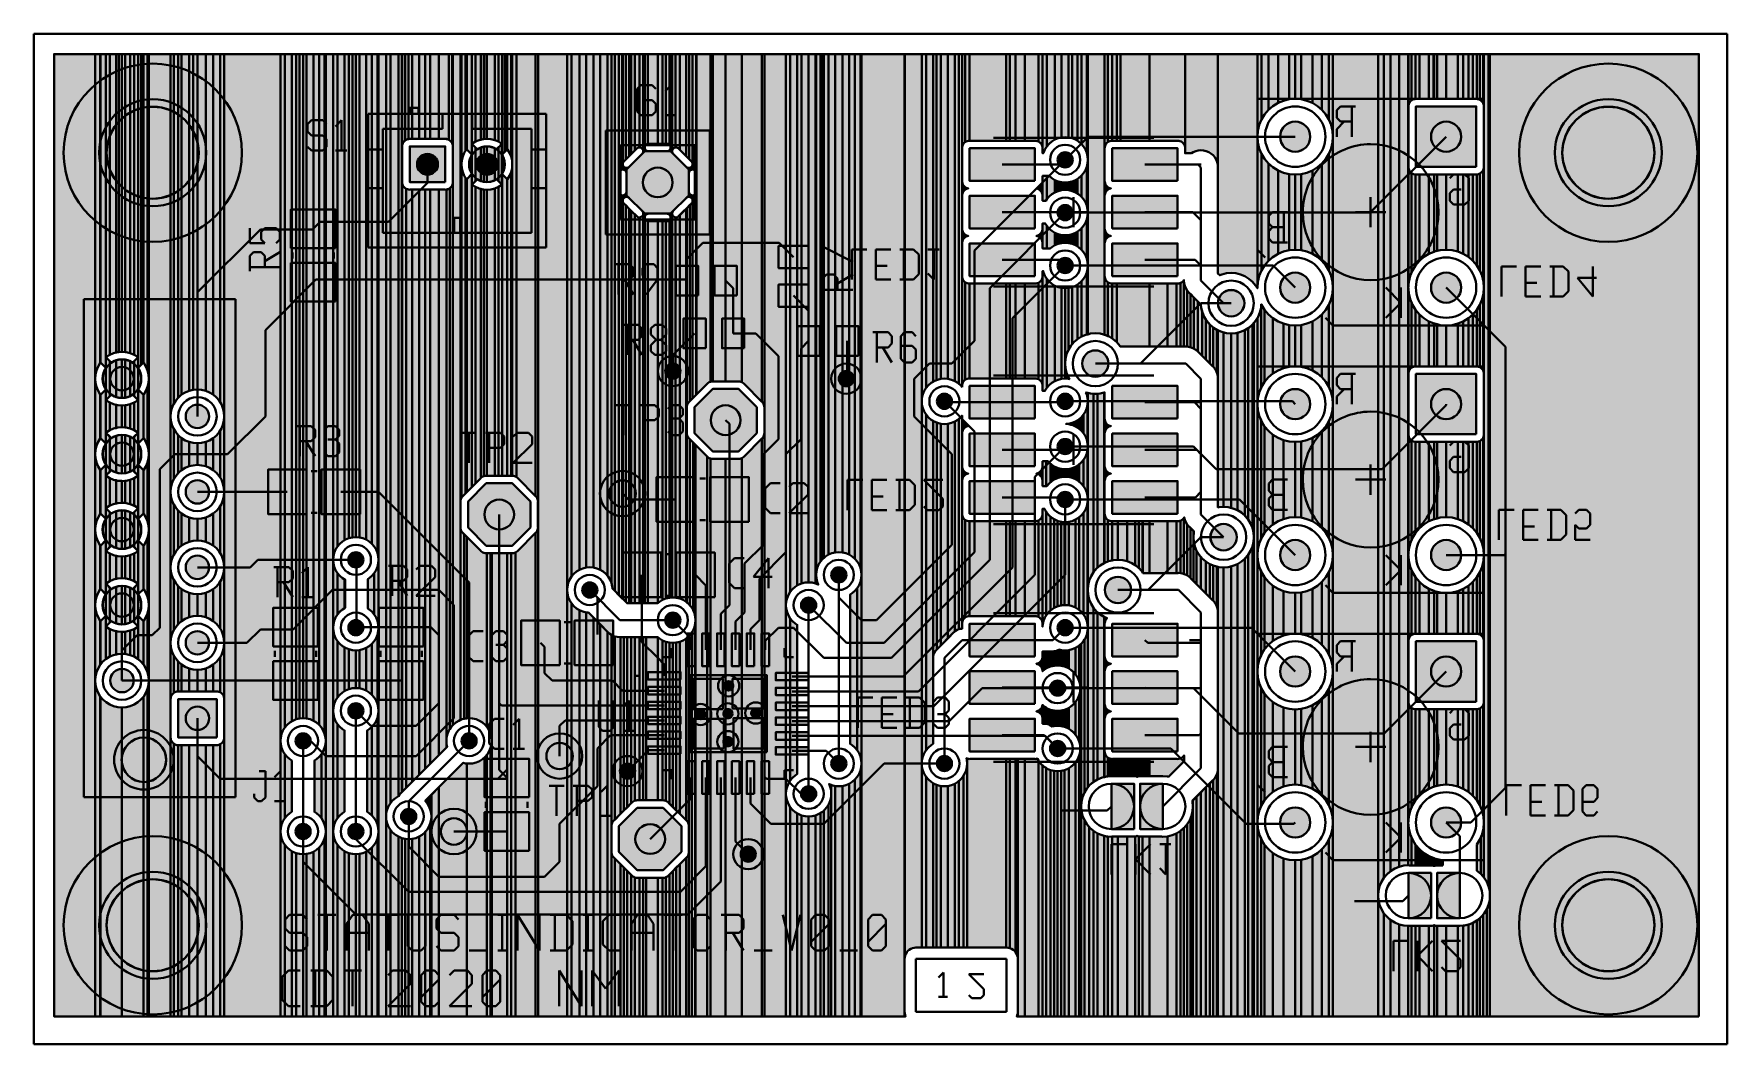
# Model space of a CAD drawing. Header units: millimetres. Extents: x 1.4 to 58.4, y 2.1 to 36.1.
import ezdxf

# ---------------------------------------------------------------- set-up
doc = ezdxf.new("R2010")
doc.units = ezdxf.units.MM
for name, color, linetype in [('bottom_copper', 7, 'Continuous'), ('bottom_silk', 7, 'Continuous'), ('drill_plated', 7, 'Continuous'), ('outline', 7, 'Continuous'), ('top_copper', 7, 'Continuous'), ('top_silk', 7, 'Continuous')]:
    doc.layers.add(name, color=color, linetype=linetype)

# ---------------------------------------------------------------- blocks, each defined once
blk = doc.blocks.new('Block1567')
at = {"layer": 'bottom_copper', "lineweight": 40}
for points in [[(0, 30.877), (-0.103, 30.877), (-0.103, 32.385), (0, 32.385), (0, 30.877)], [(0.302, 30.877), (0, 30.877), (0, 32.385), (0.302, 32.385), (0.302, 30.877)], [(0.696, 30.877), (0.302, 30.877), (0.302, 32.385), (0.696, 32.385), (0.696, 30.877)], [(0.88, 30.877), (0.696, 30.877), (0.696, 32.385), (0.88, 32.385), (0.88, 30.877)], [(1.051, 30.877), (0.88, 30.877), (0.88, 32.385), (1.051, 32.385), (1.051, 30.877)], [(1.203, 30.877), (1.051, 30.877), (1.051, 32.385), (1.203, 32.385), (1.203, 30.877)], [(1.333, 30.877), (1.318, 30.878), (1.308, 30.877), (1.203, 30.877), (1.203, 32.385), (1.333, 32.385), (1.333, 30.877)], [(1.434, 30.85), (1.397, 30.865), (1.358, 30.875), (1.333, 30.877), (1.333, 32.385), (1.434, 32.385), (1.434, 30.85)], [(1.545, 30.739), (1.524, 30.773), (1.498, 30.803), (1.468, 30.829), (1.434, 30.85), (1.434, 32.385), (1.545, 32.385), (1.545, 30.739)], [(1.573, 30.623), (1.57, 30.663), (1.56, 30.702), (1.545, 30.739), (1.545, 32.385), (1.573, 32.385), (1.573, 30.623)], [(1.731, 4.382), (1.67, 4.53), (1.587, 4.666), (1.573, 4.682), (1.573, 32.385), (1.731, 32.385), (1.731, 4.382)], [(1.778, 4.067), (1.769, 4.226), (1.731, 4.382), (1.731, 32.385), (1.778, 32.385), (1.778, 4.067)], [(8.814, 0), (1.778, 0), (1.778, 32.385), (8.814, 32.385), (8.814, 0)], [(1.573, 28.591), (1.572, 28.601), (1.572, 30.613), (1.573, 30.623), (1.573, 28.591)], [(1.572, 24.527), (1.56, 24.726), (1.545, 24.79), (1.545, 28.475), (1.56, 28.512), (1.57, 28.551), (1.572, 28.581), (1.572, 24.527)], [(1.573, 21.623), (1.572, 21.633), (1.572, 28.581), (1.573, 28.591), (1.573, 21.623)], [(0, 25.761), (-0.092, 25.739), (-0.103, 25.734), (-0.103, 28.337), (0, 28.337), (0, 25.761)], [(0.302, 25.801), (0.103, 25.785), (0, 25.761), (0, 28.337), (0.302, 28.337), (0.302, 25.801)], [(0.696, 25.739), (0.501, 25.785), (0.302, 25.801), (0.302, 28.337), (0.696, 28.337), (0.696, 25.739)], [(0.88, 25.662), (0.696, 25.739), (0.696, 28.337), (0.88, 28.337), (0.88, 25.662)], [(1.051, 25.558), (0.88, 25.662), (0.88, 28.337), (1.051, 28.337), (1.051, 25.558)], [(1.203, 25.428), (1.051, 25.558), (1.051, 28.337), (1.203, 28.337), (1.203, 25.428)], [(1.333, 25.276), (1.203, 25.428), (1.203, 28.337), (1.308, 28.337), (1.318, 28.336), (1.333, 28.337), (1.333, 25.276)], [(1.434, 25.111), (1.333, 25.276), (1.333, 28.337), (1.358, 28.339), (1.397, 28.349), (1.434, 28.364), (1.434, 25.111)], [(1.545, 24.79), (1.514, 24.921), (1.437, 25.105), (1.434, 25.111), (1.434, 28.364), (1.468, 28.385), (1.498, 28.411), (1.524, 28.441), (1.545, 28.475), (1.545, 24.79)], [(1.572, 21.633), (1.57, 21.663), (1.56, 21.702), (1.545, 21.739), (1.545, 24.264), (1.56, 24.328), (1.572, 24.527), (1.572, 21.633)], [(1.434, 21.85), (1.397, 21.865), (1.358, 21.875), (1.333, 21.877), (1.333, 23.778), (1.434, 23.943), (1.434, 21.85)], [(1.545, 21.739), (1.524, 21.773), (1.498, 21.803), (1.468, 21.829), (1.434, 21.85), (1.434, 23.943), (1.437, 23.949), (1.514, 24.133), (1.545, 24.264), (1.545, 21.739)], [(0.88, 21.877), (0.696, 21.877), (0.696, 23.315), (0.88, 23.392), (0.88, 21.877)], [(1.051, 21.877), (0.88, 21.877), (0.88, 23.392), (1.051, 23.496), (1.051, 21.877)], [(1.203, 21.877), (1.051, 21.877), (1.051, 23.496), (1.203, 23.626), (1.203, 21.877)], [(1.333, 21.877), (1.318, 21.878), (1.308, 21.877), (1.203, 21.877), (1.203, 23.626), (1.333, 23.778), (1.333, 21.877)], [(0, 21.877), (-0.103, 21.877), (-0.103, 23.32), (-0.092, 23.315), (0, 23.293), (0, 21.877)], [(0.302, 21.877), (0, 21.877), (0, 23.293), (0.103, 23.269), (0.302, 23.253), (0.302, 21.877)], [(0.696, 21.877), (0.302, 21.877), (0.302, 23.253), (0.501, 23.269), (0.696, 23.315), (0.696, 21.877)], [(1.573, 19.591), (1.572, 19.601), (1.572, 21.613), (1.573, 21.623), (1.573, 19.591)], [(1.545, 15.79), (1.514, 15.921), (1.437, 16.105), (1.434, 16.111), (1.434, 19.364), (1.468, 19.385), (1.498, 19.411), (1.524, 19.441), (1.545, 19.475), (1.545, 15.79)], [(1.572, 15.527), (1.56, 15.726), (1.545, 15.79), (1.545, 19.475), (1.56, 19.512), (1.57, 19.551), (1.572, 19.581), (1.572, 15.527)], [(1.573, 12.623), (1.572, 12.633), (1.572, 19.581), (1.573, 19.591), (1.573, 12.623)], [(0, 16.761), (-0.092, 16.739), (-0.103, 16.734), (-0.103, 19.337), (0, 19.337), (0, 16.761)], [(0.302, 16.801), (0.103, 16.785), (0, 16.761), (0, 19.337), (0.302, 19.337), (0.302, 16.801)], [(0.696, 16.739), (0.501, 16.785), (0.302, 16.801), (0.302, 19.337), (0.696, 19.337), (0.696, 16.739)], [(0.88, 16.662), (0.696, 16.739), (0.696, 19.337), (0.88, 19.337), (0.88, 16.662)], [(1.051, 16.558), (0.88, 16.662), (0.88, 19.337), (1.051, 19.337), (1.051, 16.558)], [(1.203, 16.428), (1.051, 16.558), (1.051, 19.337), (1.203, 19.337), (1.203, 16.428)], [(1.333, 16.276), (1.203, 16.428), (1.203, 19.337), (1.308, 19.337), (1.318, 19.336), (1.333, 19.337), (1.333, 16.276)], [(1.434, 16.111), (1.333, 16.276), (1.333, 19.337), (1.358, 19.339), (1.397, 19.349), (1.434, 19.364), (1.434, 16.111)], [(1.572, 12.633), (1.57, 12.663), (1.56, 12.702), (1.545, 12.739), (1.545, 15.264), (1.56, 15.328), (1.572, 15.527), (1.572, 12.633)], [(1.434, 12.85), (1.397, 12.865), (1.358, 12.875), (1.333, 12.877), (1.333, 14.778), (1.434, 14.943), (1.434, 12.85)], [(1.545, 12.739), (1.524, 12.773), (1.498, 12.803), (1.468, 12.829), (1.434, 12.85), (1.434, 14.943), (1.437, 14.949), (1.514, 15.133), (1.545, 15.264), (1.545, 12.739)], [(0, 12.877), (-0.103, 12.877), (-0.103, 14.32), (-0.092, 14.315), (0, 14.293), (0, 12.877)], [(0.302, 12.877), (0, 12.877), (0, 14.293), (0.103, 14.269), (0.302, 14.253), (0.302, 12.877)], [(0.696, 12.877), (0.302, 12.877), (0.302, 14.253), (0.501, 14.269), (0.696, 14.315), (0.696, 12.877)], [(0.88, 12.877), (0.696, 12.877), (0.696, 14.315), (0.88, 14.392), (0.88, 12.877)], [(1.051, 12.877), (0.88, 12.877), (0.88, 14.392), (1.051, 14.496), (1.051, 12.877)], [(1.203, 12.877), (1.051, 12.877), (1.051, 14.496), (1.203, 14.626), (1.203, 12.877)], [(1.333, 12.877), (1.318, 12.878), (1.308, 12.877), (1.203, 12.877), (1.203, 14.626), (1.333, 14.778), (1.333, 12.877)], [(1.573, 10.591), (1.572, 10.601), (1.572, 12.613), (1.573, 12.623), (1.573, 10.591)], [(0, 7.761), (-0.092, 7.739), (-0.103, 7.734), (-0.103, 10.337), (0, 10.337), (0, 7.761)], [(0.302, 7.801), (0.103, 7.785), (0, 7.761), (0, 10.337), (0.302, 10.337), (0.302, 7.801)], [(0.696, 7.739), (0.501, 7.785), (0.302, 7.801), (0.302, 10.337), (0.696, 10.337), (0.696, 7.739)], [(0.88, 7.662), (0.696, 7.739), (0.696, 10.337), (0.88, 10.337), (0.88, 7.662)], [(1.051, 7.558), (0.88, 7.662), (0.88, 10.337), (1.051, 10.337), (1.051, 7.558)], [(1.203, 7.428), (1.051, 7.558), (1.051, 10.337), (1.203, 10.337), (1.203, 7.428)], [(1.333, 7.276), (1.203, 7.428), (1.203, 10.337), (1.308, 10.337), (1.318, 10.336), (1.333, 10.337), (1.333, 7.276)], [(1.434, 7.111), (1.333, 7.276), (1.333, 10.337), (1.358, 10.339), (1.397, 10.349), (1.434, 10.364), (1.434, 7.111)], [(1.545, 6.79), (1.514, 6.921), (1.437, 7.105), (1.434, 7.111), (1.434, 10.364), (1.468, 10.385), (1.498, 10.411), (1.524, 10.441), (1.545, 10.475), (1.545, 6.79)], [(1.572, 6.527), (1.56, 6.726), (1.545, 6.79), (1.545, 10.475), (1.56, 10.512), (1.57, 10.551), (1.572, 10.581), (1.572, 6.527)], [(1.573, 4.682), (1.572, 4.683), (1.572, 10.581), (1.573, 10.591), (1.573, 4.682)], [(1.572, 4.683), (1.483, 4.788), (1.468, 4.8), (1.468, 6.023), (1.514, 6.133), (1.56, 6.328), (1.572, 6.527), (1.572, 4.683)], [(1.468, 4.8), (1.361, 4.892), (1.334, 4.908), (1.334, 5.78), (1.437, 5.949), (1.468, 6.023), (1.468, 4.8)], [(1.778, 0), (1.67, 0), (1.67, 3.604), (1.731, 3.752), (1.769, 3.908), (1.778, 4.067), (1.778, 0)], [(1.67, 0), (1.545, 0), (1.545, 3.419), (1.587, 3.468), (1.67, 3.604), (1.67, 0)], [(0, 0), (-0.103, 0), (-0.103, 3.071), (-0.102, 3.072), (-0.079, 3.063), (-0.04, 3.053), (0, 3.05), (0, 0)], [(0.302, 0), (0, 0), (0, 3.05), (0.01, 3.051), (0.302, 3.051), (0.302, 0)], [(0.696, 0), (0.302, 0), (0.302, 3.051), (0.696, 3.051), (0.696, 0)], [(0.88, 0), (0.696, 0), (0.696, 3.051), (0.722, 3.051), (0.762, 3.048), (0.88, 3.057), (0.88, 0)], [(1.051, 0), (0.88, 0), (0.88, 3.057), (0.921, 3.06), (1.051, 3.091), (1.051, 0)], [(1.203, 0), (1.051, 0), (1.051, 3.091), (1.077, 3.098), (1.203, 3.15), (1.203, 0)], [(1.333, 0), (1.203, 0), (1.203, 3.15), (1.225, 3.159), (1.333, 3.225), (1.333, 0)], [(1.434, 0), (1.333, 0), (1.333, 3.225), (1.361, 3.243), (1.434, 3.305), (1.434, 0)], [(1.545, 0), (1.434, 0), (1.434, 3.305), (1.483, 3.346), (1.545, 3.419), (1.545, 0)]]:
    blk.add_hatch(color=7, dxfattribs=at).paths.add_polyline_path(points, flags=0)
at = {"layer": 'bottom_copper', "color": 7, "lineweight": 40}
for points in [[(0, 30.877), (-0.103, 30.877), (-0.103, 32.385), (0, 32.385), (0, 30.877)], [(0.302, 30.877), (0, 30.877), (0, 32.385), (0.302, 32.385), (0.302, 30.877)], [(0.696, 30.877), (0.302, 30.877), (0.302, 32.385), (0.696, 32.385), (0.696, 30.877)], [(0.88, 30.877), (0.696, 30.877), (0.696, 32.385), (0.88, 32.385), (0.88, 30.877)], [(1.051, 30.877), (0.88, 30.877), (0.88, 32.385), (1.051, 32.385), (1.051, 30.877)], [(1.203, 30.877), (1.051, 30.877), (1.051, 32.385), (1.203, 32.385), (1.203, 30.877)], [(1.333, 30.877), (1.318, 30.878), (1.308, 30.877), (1.203, 30.877), (1.203, 32.385), (1.333, 32.385), (1.333, 30.877)], [(1.434, 30.85), (1.397, 30.865), (1.358, 30.875), (1.333, 30.877), (1.333, 32.385), (1.434, 32.385), (1.434, 30.85)], [(1.545, 30.739), (1.524, 30.773), (1.498, 30.803), (1.468, 30.829), (1.434, 30.85), (1.434, 32.385), (1.545, 32.385), (1.545, 30.739)], [(1.573, 30.623), (1.57, 30.663), (1.56, 30.702), (1.545, 30.739), (1.545, 32.385), (1.573, 32.385), (1.573, 30.623)], [(1.731, 4.382), (1.67, 4.53), (1.587, 4.666), (1.573, 4.682), (1.573, 32.385), (1.731, 32.385), (1.731, 4.382)], [(1.778, 4.067), (1.769, 4.226), (1.731, 4.382), (1.731, 32.385), (1.778, 32.385), (1.778, 4.067)], [(8.814, 0), (1.778, 0), (1.778, 32.385), (8.814, 32.385), (8.814, 0)], [(1.573, 28.591), (1.572, 28.601), (1.572, 30.613), (1.573, 30.623), (1.573, 28.591)], [(1.572, 24.527), (1.56, 24.726), (1.545, 24.79), (1.545, 28.475), (1.56, 28.512), (1.57, 28.551), (1.572, 28.581), (1.572, 24.527)], [(1.573, 21.623), (1.572, 21.633), (1.572, 28.581), (1.573, 28.591), (1.573, 21.623)], [(0, 25.761), (-0.092, 25.739), (-0.103, 25.734), (-0.103, 28.337), (0, 28.337), (0, 25.761)], [(0.302, 25.801), (0.103, 25.785), (0, 25.761), (0, 28.337), (0.302, 28.337), (0.302, 25.801)], [(0.696, 25.739), (0.501, 25.785), (0.302, 25.801), (0.302, 28.337), (0.696, 28.337), (0.696, 25.739)], [(0.88, 25.662), (0.696, 25.739), (0.696, 28.337), (0.88, 28.337), (0.88, 25.662)], [(1.051, 25.558), (0.88, 25.662), (0.88, 28.337), (1.051, 28.337), (1.051, 25.558)], [(1.203, 25.428), (1.051, 25.558), (1.051, 28.337), (1.203, 28.337), (1.203, 25.428)], [(1.333, 25.276), (1.203, 25.428), (1.203, 28.337), (1.308, 28.337), (1.318, 28.336), (1.333, 28.337), (1.333, 25.276)], [(1.434, 25.111), (1.333, 25.276), (1.333, 28.337), (1.358, 28.339), (1.397, 28.349), (1.434, 28.364), (1.434, 25.111)], [(1.545, 24.79), (1.514, 24.921), (1.437, 25.105), (1.434, 25.111), (1.434, 28.364), (1.468, 28.385), (1.498, 28.411), (1.524, 28.441), (1.545, 28.475), (1.545, 24.79)], [(1.572, 21.633), (1.57, 21.663), (1.56, 21.702), (1.545, 21.739), (1.545, 24.264), (1.56, 24.328), (1.572, 24.527), (1.572, 21.633)], [(1.434, 21.85), (1.397, 21.865), (1.358, 21.875), (1.333, 21.877), (1.333, 23.778), (1.434, 23.943), (1.434, 21.85)], [(1.545, 21.739), (1.524, 21.773), (1.498, 21.803), (1.468, 21.829), (1.434, 21.85), (1.434, 23.943), (1.437, 23.949), (1.514, 24.133), (1.545, 24.264), (1.545, 21.739)], [(0.88, 21.877), (0.696, 21.877), (0.696, 23.315), (0.88, 23.392), (0.88, 21.877)], [(1.051, 21.877), (0.88, 21.877), (0.88, 23.392), (1.051, 23.496), (1.051, 21.877)], [(1.203, 21.877), (1.051, 21.877), (1.051, 23.496), (1.203, 23.626), (1.203, 21.877)], [(1.333, 21.877), (1.318, 21.878), (1.308, 21.877), (1.203, 21.877), (1.203, 23.626), (1.333, 23.778), (1.333, 21.877)], [(0, 21.877), (-0.103, 21.877), (-0.103, 23.32), (-0.092, 23.315), (0, 23.293), (0, 21.877)], [(0.302, 21.877), (0, 21.877), (0, 23.293), (0.103, 23.269), (0.302, 23.253), (0.302, 21.877)], [(0.696, 21.877), (0.302, 21.877), (0.302, 23.253), (0.501, 23.269), (0.696, 23.315), (0.696, 21.877)], [(1.573, 19.591), (1.572, 19.601), (1.572, 21.613), (1.573, 21.623), (1.573, 19.591)], [(1.545, 15.79), (1.514, 15.921), (1.437, 16.105), (1.434, 16.111), (1.434, 19.364), (1.468, 19.385), (1.498, 19.411), (1.524, 19.441), (1.545, 19.475), (1.545, 15.79)], [(1.572, 15.527), (1.56, 15.726), (1.545, 15.79), (1.545, 19.475), (1.56, 19.512), (1.57, 19.551), (1.572, 19.581), (1.572, 15.527)], [(1.573, 12.623), (1.572, 12.633), (1.572, 19.581), (1.573, 19.591), (1.573, 12.623)], [(0, 16.761), (-0.092, 16.739), (-0.103, 16.734), (-0.103, 19.337), (0, 19.337), (0, 16.761)], [(0.302, 16.801), (0.103, 16.785), (0, 16.761), (0, 19.337), (0.302, 19.337), (0.302, 16.801)], [(0.696, 16.739), (0.501, 16.785), (0.302, 16.801), (0.302, 19.337), (0.696, 19.337), (0.696, 16.739)], [(0.88, 16.662), (0.696, 16.739), (0.696, 19.337), (0.88, 19.337), (0.88, 16.662)], [(1.051, 16.558), (0.88, 16.662), (0.88, 19.337), (1.051, 19.337), (1.051, 16.558)], [(1.203, 16.428), (1.051, 16.558), (1.051, 19.337), (1.203, 19.337), (1.203, 16.428)], [(1.333, 16.276), (1.203, 16.428), (1.203, 19.337), (1.308, 19.337), (1.318, 19.336), (1.333, 19.337), (1.333, 16.276)], [(1.434, 16.111), (1.333, 16.276), (1.333, 19.337), (1.358, 19.339), (1.397, 19.349), (1.434, 19.364), (1.434, 16.111)], [(1.572, 12.633), (1.57, 12.663), (1.56, 12.702), (1.545, 12.739), (1.545, 15.264), (1.56, 15.328), (1.572, 15.527), (1.572, 12.633)], [(1.434, 12.85), (1.397, 12.865), (1.358, 12.875), (1.333, 12.877), (1.333, 14.778), (1.434, 14.943), (1.434, 12.85)], [(1.545, 12.739), (1.524, 12.773), (1.498, 12.803), (1.468, 12.829), (1.434, 12.85), (1.434, 14.943), (1.437, 14.949), (1.514, 15.133), (1.545, 15.264), (1.545, 12.739)], [(0, 12.877), (-0.103, 12.877), (-0.103, 14.32), (-0.092, 14.315), (0, 14.293), (0, 12.877)], [(0.302, 12.877), (0, 12.877), (0, 14.293), (0.103, 14.269), (0.302, 14.253), (0.302, 12.877)], [(0.696, 12.877), (0.302, 12.877), (0.302, 14.253), (0.501, 14.269), (0.696, 14.315), (0.696, 12.877)], [(0.88, 12.877), (0.696, 12.877), (0.696, 14.315), (0.88, 14.392), (0.88, 12.877)], [(1.051, 12.877), (0.88, 12.877), (0.88, 14.392), (1.051, 14.496), (1.051, 12.877)], [(1.203, 12.877), (1.051, 12.877), (1.051, 14.496), (1.203, 14.626), (1.203, 12.877)], [(1.333, 12.877), (1.318, 12.878), (1.308, 12.877), (1.203, 12.877), (1.203, 14.626), (1.333, 14.778), (1.333, 12.877)], [(1.573, 10.591), (1.572, 10.601), (1.572, 12.613), (1.573, 12.623), (1.573, 10.591)], [(0, 7.761), (-0.092, 7.739), (-0.103, 7.734), (-0.103, 10.337), (0, 10.337), (0, 7.761)], [(0.302, 7.801), (0.103, 7.785), (0, 7.761), (0, 10.337), (0.302, 10.337), (0.302, 7.801)], [(0.696, 7.739), (0.501, 7.785), (0.302, 7.801), (0.302, 10.337), (0.696, 10.337), (0.696, 7.739)], [(0.88, 7.662), (0.696, 7.739), (0.696, 10.337), (0.88, 10.337), (0.88, 7.662)], [(1.051, 7.558), (0.88, 7.662), (0.88, 10.337), (1.051, 10.337), (1.051, 7.558)], [(1.203, 7.428), (1.051, 7.558), (1.051, 10.337), (1.203, 10.337), (1.203, 7.428)], [(1.333, 7.276), (1.203, 7.428), (1.203, 10.337), (1.308, 10.337), (1.318, 10.336), (1.333, 10.337), (1.333, 7.276)], [(1.434, 7.111), (1.333, 7.276), (1.333, 10.337), (1.358, 10.339), (1.397, 10.349), (1.434, 10.364), (1.434, 7.111)], [(1.545, 6.79), (1.514, 6.921), (1.437, 7.105), (1.434, 7.111), (1.434, 10.364), (1.468, 10.385), (1.498, 10.411), (1.524, 10.441), (1.545, 10.475), (1.545, 6.79)], [(1.572, 6.527), (1.56, 6.726), (1.545, 6.79), (1.545, 10.475), (1.56, 10.512), (1.57, 10.551), (1.572, 10.581), (1.572, 6.527)], [(1.573, 4.682), (1.572, 4.683), (1.572, 10.581), (1.573, 10.591), (1.573, 4.682)], [(1.572, 4.683), (1.483, 4.788), (1.468, 4.8), (1.468, 6.023), (1.514, 6.133), (1.56, 6.328), (1.572, 6.527), (1.572, 4.683)], [(1.468, 4.8), (1.361, 4.892), (1.334, 4.908), (1.334, 5.78), (1.437, 5.949), (1.468, 6.023), (1.468, 4.8)], [(1.778, 0), (1.67, 0), (1.67, 3.604), (1.731, 3.752), (1.769, 3.908), (1.778, 4.067), (1.778, 0)], [(1.67, 0), (1.545, 0), (1.545, 3.419), (1.587, 3.468), (1.67, 3.604), (1.67, 0)], [(0, 0), (-0.103, 0), (-0.103, 3.071), (-0.102, 3.072), (-0.079, 3.063), (-0.04, 3.053), (0, 3.05), (0, 0)], [(0.302, 0), (0, 0), (0, 3.05), (0.01, 3.051), (0.302, 3.051), (0.302, 0)], [(0.696, 0), (0.302, 0), (0.302, 3.051), (0.696, 3.051), (0.696, 0)], [(0.88, 0), (0.696, 0), (0.696, 3.051), (0.722, 3.051), (0.762, 3.048), (0.88, 3.057), (0.88, 0)], [(1.051, 0), (0.88, 0), (0.88, 3.057), (0.921, 3.06), (1.051, 3.091), (1.051, 0)], [(1.203, 0), (1.051, 0), (1.051, 3.091), (1.077, 3.098), (1.203, 3.15), (1.203, 0)], [(1.333, 0), (1.203, 0), (1.203, 3.15), (1.225, 3.159), (1.333, 3.225), (1.333, 0)], [(1.434, 0), (1.333, 0), (1.333, 3.225), (1.361, 3.243), (1.434, 3.305), (1.434, 0)], [(1.545, 0), (1.434, 0), (1.434, 3.305), (1.483, 3.346), (1.545, 3.419), (1.545, 0)]]:
    blk.add_lwpolyline(points, close=True, dxfattribs=at)
blk = doc.blocks.new('Block3153')
at = {"layer": 'bottom_copper', "lineweight": 40}
for points in [[(0, 30.865), (-0.199, 30.881), (-0.201, 30.881), (-0.201, 32.385), (0, 32.385), (0, 30.865)], [(0.379, 30.742), (0.194, 30.819), (0, 30.865), (0, 32.385), (0.379, 32.385), (0.379, 30.742)], [(0.701, 30.508), (0.55, 30.638), (0.379, 30.742), (0.379, 32.385), (0.701, 32.385), (0.701, 30.508)], [(0.936, 30.185), (0.831, 30.356), (0.701, 30.508), (0.701, 32.385), (0.936, 32.385), (0.936, 30.185)], [(1.071, 29.607), (1.059, 29.806), (1.012, 30.001), (0.936, 30.185), (0.936, 32.385), (1.071, 32.385), (1.071, 29.607)], [(2.594, 0), (1.071, 0), (1.071, 32.385), (2.594, 32.385), (2.594, 0)], [(2.789, 4.666), (2.705, 4.53), (2.644, 4.382), (2.607, 4.226), (2.594, 4.067), (2.594, 32.385), (2.789, 32.385), (2.789, 4.666)], [(3.014, 4.892), (2.893, 4.788), (2.789, 4.666), (2.789, 32.385), (3.014, 32.385), (3.014, 4.892)], [(3.299, 5.036), (3.151, 4.975), (3.014, 4.892), (3.014, 32.385), (3.299, 32.385), (3.299, 5.036)], [(3.607, 5.086), (3.454, 5.074), (3.299, 5.036), (3.299, 32.385), (3.607, 32.385), (3.607, 5.086)], [(3.61, 24.566), (3.607, 24.527), (3.607, 32.385), (3.61, 32.385), (3.61, 24.566)], [(3.715, 30.829), (3.684, 30.803), (3.659, 30.773), (3.638, 30.739), (3.623, 30.702), (3.613, 30.663), (3.61, 30.623), (3.61, 32.385), (3.715, 32.385), (3.715, 30.829)], [(3.85, 30.877), (3.825, 30.875), (3.786, 30.865), (3.749, 30.85), (3.715, 30.829), (3.715, 32.385), (3.85, 32.385), (3.85, 30.877)], [(3.98, 30.877), (3.875, 30.877), (3.865, 30.878), (3.85, 30.877), (3.85, 32.385), (3.98, 32.385), (3.98, 30.877)], [(4.302, 30.877), (3.98, 30.877), (3.98, 32.385), (4.302, 32.385), (4.302, 30.877)], [(4.454, 30.877), (4.302, 30.877), (4.302, 32.385), (4.454, 32.385), (4.454, 30.877)], [(4.475, 30.877), (4.454, 30.877), (4.454, 32.385), (4.475, 32.385), (4.475, 30.877)], [(3.611, 28.601), (3.61, 28.591), (3.61, 30.623), (3.611, 30.613), (3.611, 28.601)], [(1.071, 24.527), (1.059, 24.726), (1.012, 24.921), (0.936, 25.105), (0.936, 29.029), (1.012, 29.213), (1.059, 29.408), (1.071, 29.607), (1.071, 24.527)], [(0.701, 25.428), (0.55, 25.558), (0.379, 25.662), (0.379, 28.472), (0.55, 28.576), (0.701, 28.706), (0.701, 25.428)], [(0.936, 25.105), (0.831, 25.276), (0.701, 25.428), (0.701, 28.706), (0.831, 28.858), (0.936, 29.029), (0.936, 25.105)], [(3.613, 24.607), (3.61, 24.566), (3.61, 28.591), (3.613, 28.551), (3.613, 24.607)], [(3.715, 25.031), (3.669, 24.921), (3.623, 24.726), (3.613, 24.607), (3.613, 28.551), (3.622, 28.512), (3.638, 28.475), (3.659, 28.441), (3.684, 28.411), (3.715, 28.385), (3.715, 25.031)], [(0, 25.785), (-0.199, 25.801), (-0.201, 25.801), (-0.201, 28.333), (-0.199, 28.333), (0, 28.349), (0, 25.785)], [(0.379, 25.662), (0.194, 25.739), (0, 25.785), (0, 28.349), (0.194, 28.395), (0.379, 28.472), (0.379, 25.662)], [(3.85, 25.276), (3.746, 25.105), (3.715, 25.031), (3.715, 28.385), (3.749, 28.364), (3.786, 28.349), (3.825, 28.339), (3.85, 28.337), (3.85, 25.276)], [(3.98, 25.428), (3.85, 25.276), (3.85, 28.337), (3.865, 28.336), (3.875, 28.337), (3.98, 28.337), (3.98, 25.428)], [(4.302, 25.662), (4.132, 25.558), (3.98, 25.428), (3.98, 28.337), (4.302, 28.337), (4.302, 25.662)], [(4.475, 25.734), (4.302, 25.662), (4.302, 28.337), (4.475, 28.337), (4.475, 25.734)], [(1.071, 20.607), (1.059, 20.806), (1.012, 21.001), (0.936, 21.185), (0.936, 23.949), (1.012, 24.133), (1.059, 24.328), (1.071, 24.527), (1.071, 20.607)], [(3.61, 15.566), (3.607, 15.527), (3.607, 24.527), (3.61, 24.488), (3.61, 15.566)], [(0.936, 21.185), (0.831, 21.356), (0.701, 21.508), (0.701, 23.626), (0.831, 23.778), (0.936, 23.949), (0.936, 21.185)], [(3.715, 21.829), (3.684, 21.803), (3.659, 21.773), (3.638, 21.739), (3.623, 21.702), (3.613, 21.663), (3.61, 21.623), (3.61, 24.488), (3.623, 24.328), (3.669, 24.133), (3.715, 24.023), (3.715, 21.829)], [(3.85, 21.877), (3.825, 21.875), (3.786, 21.865), (3.749, 21.85), (3.715, 21.829), (3.715, 24.023), (3.746, 23.949), (3.85, 23.778), (3.85, 21.877)], [(0.379, 21.742), (0.194, 21.819), (0, 21.865), (0, 23.269), (0.194, 23.315), (0.379, 23.392), (0.379, 21.742)], [(0.701, 21.508), (0.55, 21.638), (0.379, 21.742), (0.379, 23.392), (0.55, 23.496), (0.701, 23.626), (0.701, 21.508)], [(3.98, 21.877), (3.875, 21.877), (3.865, 21.878), (3.85, 21.877), (3.85, 23.778), (3.98, 23.626), (3.98, 21.877)], [(4.302, 21.877), (3.98, 21.877), (3.98, 23.626), (4.132, 23.496), (4.302, 23.392), (4.302, 21.877)], [(4.475, 21.877), (4.302, 21.877), (4.302, 23.392), (4.475, 23.32), (4.475, 21.877)], [(0, 21.865), (-0.199, 21.881), (-0.201, 21.881), (-0.201, 23.253), (-0.199, 23.253), (0, 23.269), (0, 21.865)], [(3.611, 19.601), (3.61, 19.591), (3.61, 21.623), (3.611, 21.613), (3.611, 19.601)], [(1.071, 15.527), (1.059, 15.726), (1.012, 15.921), (0.936, 16.105), (0.936, 20.029), (1.012, 20.213), (1.059, 20.408), (1.071, 20.607), (1.071, 15.527)], [(0.936, 16.105), (0.831, 16.276), (0.701, 16.428), (0.701, 19.706), (0.831, 19.858), (0.936, 20.029), (0.936, 16.105)], [(0.379, 16.662), (0.194, 16.739), (0, 16.785), (0, 19.349), (0.194, 19.395), (0.379, 19.472), (0.379, 16.662)], [(0.701, 16.428), (0.55, 16.558), (0.379, 16.662), (0.379, 19.472), (0.55, 19.576), (0.701, 19.706), (0.701, 16.428)], [(3.613, 15.607), (3.61, 15.566), (3.61, 19.591), (3.613, 19.551), (3.613, 15.607)], [(3.715, 16.031), (3.669, 15.921), (3.623, 15.726), (3.613, 15.607), (3.613, 19.551), (3.622, 19.512), (3.638, 19.475), (3.659, 19.441), (3.684, 19.411), (3.715, 19.385), (3.715, 16.031)], [(3.85, 16.276), (3.746, 16.105), (3.715, 16.031), (3.715, 19.385), (3.749, 19.364), (3.786, 19.349), (3.825, 19.339), (3.85, 19.337), (3.85, 16.276)], [(0, 16.785), (-0.199, 16.801), (-0.201, 16.801), (-0.201, 19.333), (-0.199, 19.333), (0, 19.349), (0, 16.785)], [(3.98, 16.428), (3.85, 16.276), (3.85, 19.337), (3.865, 19.336), (3.875, 19.337), (3.98, 19.337), (3.98, 16.428)], [(4.302, 16.662), (4.132, 16.558), (3.98, 16.428), (3.98, 19.337), (4.302, 19.337), (4.302, 16.662)], [(4.475, 16.734), (4.302, 16.662), (4.302, 19.337), (4.475, 19.337), (4.475, 16.734)], [(1.071, 11.607), (1.059, 11.806), (1.012, 12.001), (0.936, 12.185), (0.936, 14.949), (1.012, 15.133), (1.059, 15.328), (1.071, 15.527), (1.071, 11.607)], [(3.61, 6.566), (3.607, 6.527), (3.607, 15.527), (3.61, 15.488), (3.61, 6.566)], [(3.715, 12.829), (3.684, 12.803), (3.659, 12.773), (3.638, 12.739), (3.623, 12.702), (3.613, 12.663), (3.61, 12.623), (3.61, 15.488), (3.623, 15.328), (3.669, 15.133), (3.715, 15.023), (3.715, 12.829)], [(0.936, 12.185), (0.831, 12.356), (0.701, 12.508), (0.701, 14.626), (0.831, 14.778), (0.936, 14.949), (0.936, 12.185)], [(3.85, 12.877), (3.825, 12.875), (3.786, 12.865), (3.749, 12.85), (3.715, 12.829), (3.715, 15.023), (3.746, 14.949), (3.85, 14.778), (3.85, 12.877)], [(0, 12.865), (-0.199, 12.881), (-0.201, 12.881), (-0.201, 14.253), (-0.199, 14.253), (0, 14.269), (0, 12.865)], [(0.379, 12.742), (0.194, 12.819), (0, 12.865), (0, 14.269), (0.194, 14.315), (0.379, 14.392), (0.379, 12.742)], [(0.701, 12.508), (0.55, 12.638), (0.379, 12.742), (0.379, 14.392), (0.55, 14.496), (0.701, 14.626), (0.701, 12.508)], [(3.98, 12.877), (3.875, 12.877), (3.865, 12.878), (3.85, 12.877), (3.85, 14.778), (3.98, 14.626), (3.98, 12.877)], [(4.302, 12.877), (3.98, 12.877), (3.98, 14.626), (4.132, 14.496), (4.302, 14.392), (4.302, 12.877)], [(4.475, 12.877), (4.302, 12.877), (4.302, 14.392), (4.475, 14.32), (4.475, 12.877)], [(3.611, 10.601), (3.61, 10.591), (3.61, 12.623), (3.611, 12.613), (3.611, 10.601)], [(1.071, 6.527), (1.059, 6.726), (1.012, 6.921), (0.936, 7.105), (0.936, 11.029), (1.012, 11.213), (1.059, 11.408), (1.071, 11.607), (1.071, 6.527)], [(0.936, 7.105), (0.831, 7.276), (0.701, 7.428), (0.701, 10.706), (0.831, 10.858), (0.936, 11.029), (0.936, 7.105)], [(0, 7.785), (-0.199, 7.801), (-0.201, 7.801), (-0.201, 10.333), (-0.199, 10.333), (0, 10.349), (0, 7.785)], [(0.379, 7.662), (0.194, 7.739), (0, 7.785), (0, 10.349), (0.194, 10.395), (0.379, 10.472), (0.379, 7.662)], [(0.701, 7.428), (0.55, 7.558), (0.379, 7.662), (0.379, 10.472), (0.55, 10.576), (0.701, 10.706), (0.701, 7.428)], [(3.613, 6.607), (3.61, 6.566), (3.61, 10.591), (3.613, 10.551), (3.613, 6.607)], [(3.715, 7.031), (3.669, 6.921), (3.623, 6.726), (3.613, 6.607), (3.613, 10.551), (3.622, 10.512), (3.638, 10.475), (3.659, 10.441), (3.684, 10.411), (3.715, 10.385), (3.715, 7.031)], [(3.85, 7.276), (3.746, 7.105), (3.715, 7.031), (3.715, 10.385), (3.749, 10.364), (3.786, 10.349), (3.825, 10.339), (3.85, 10.337), (3.85, 7.276)], [(3.98, 7.428), (3.85, 7.276), (3.85, 10.337), (3.865, 10.336), (3.875, 10.337), (3.98, 10.337), (3.98, 7.428)], [(4.302, 7.662), (4.132, 7.558), (3.98, 7.428), (3.98, 10.337), (4.302, 10.337), (4.302, 7.662)], [(4.475, 7.734), (4.302, 7.662), (4.302, 10.337), (4.475, 10.337), (4.475, 7.734)], [(1.071, 0), (0.936, 0), (0.936, 5.949), (1.012, 6.133), (1.059, 6.328), (1.071, 6.527), (1.071, 0)], [(3.715, 5.083), (3.653, 5.083), (3.614, 5.086), (3.607, 5.086), (3.607, 6.527), (3.623, 6.328), (3.669, 6.133), (3.715, 6.023), (3.715, 5.083)], [(0.936, 0), (0.701, 0), (0.701, 5.626), (0.831, 5.778), (0.936, 5.949), (0.936, 0)], [(3.85, 5.083), (3.715, 5.083), (3.715, 6.023), (3.746, 5.949), (3.85, 5.778), (3.85, 5.083)], [(3.98, 5.083), (3.85, 5.083), (3.85, 5.778), (3.98, 5.626), (3.98, 5.083)], [(0, 0), (-0.201, 0), (-0.201, 5.253), (-0.199, 5.253), (0, 5.269), (0, 0)], [(0.379, 0), (0, 0), (0, 5.269), (0.194, 5.315), (0.379, 5.392), (0.379, 0)], [(0.701, 0), (0.379, 0), (0.379, 5.392), (0.55, 5.496), (0.701, 5.626), (0.701, 0)], [(4.302, 5.083), (3.98, 5.083), (3.98, 5.626), (4.132, 5.496), (4.302, 5.392), (4.302, 5.083)], [(4.475, 5.062), (4.454, 5.071), (4.415, 5.081), (4.375, 5.084), (4.365, 5.083), (4.302, 5.083), (4.302, 5.392), (4.475, 5.32), (4.475, 5.062)], [(2.789, 0), (2.594, 0), (2.594, 4.067), (2.607, 3.908), (2.644, 3.752), (2.705, 3.604), (2.789, 3.468), (2.789, 0)], [(3.014, 0), (2.789, 0), (2.789, 3.468), (2.893, 3.346), (3.014, 3.243), (3.014, 0)], [(3.299, 0), (3.014, 0), (3.014, 3.243), (3.151, 3.159), (3.299, 3.098), (3.299, 0)], [(3.607, 0), (3.299, 0), (3.299, 3.098), (3.454, 3.06), (3.607, 3.048), (3.607, 0)], [(3.715, 0), (3.607, 0), (3.607, 3.048), (3.613, 3.048), (3.653, 3.051), (3.715, 3.051), (3.715, 0)], [(3.85, 0), (3.715, 0), (3.715, 3.051), (3.85, 3.051), (3.85, 0)], [(3.98, 0), (3.85, 0), (3.85, 3.051), (3.98, 3.051), (3.98, 0)], [(4.302, 0), (3.98, 0), (3.98, 3.051), (4.302, 3.051), (4.302, 0)], [(4.475, 0), (4.302, 0), (4.302, 3.051), (4.365, 3.051), (4.375, 3.05), (4.415, 3.053), (4.454, 3.063), (4.475, 3.071), (4.475, 0)]]:
    blk.add_hatch(color=7, dxfattribs=at).paths.add_polyline_path(points, flags=0)
at = {"layer": 'bottom_copper', "color": 7, "lineweight": 40}
for points in [[(0, 30.865), (-0.199, 30.881), (-0.201, 30.881), (-0.201, 32.385), (0, 32.385), (0, 30.865)], [(0.379, 30.742), (0.194, 30.819), (0, 30.865), (0, 32.385), (0.379, 32.385), (0.379, 30.742)], [(0.701, 30.508), (0.55, 30.638), (0.379, 30.742), (0.379, 32.385), (0.701, 32.385), (0.701, 30.508)], [(0.936, 30.185), (0.831, 30.356), (0.701, 30.508), (0.701, 32.385), (0.936, 32.385), (0.936, 30.185)], [(1.071, 29.607), (1.059, 29.806), (1.012, 30.001), (0.936, 30.185), (0.936, 32.385), (1.071, 32.385), (1.071, 29.607)], [(2.594, 0), (1.071, 0), (1.071, 32.385), (2.594, 32.385), (2.594, 0)], [(2.789, 4.666), (2.705, 4.53), (2.644, 4.382), (2.607, 4.226), (2.594, 4.067), (2.594, 32.385), (2.789, 32.385), (2.789, 4.666)], [(3.014, 4.892), (2.893, 4.788), (2.789, 4.666), (2.789, 32.385), (3.014, 32.385), (3.014, 4.892)], [(3.299, 5.036), (3.151, 4.975), (3.014, 4.892), (3.014, 32.385), (3.299, 32.385), (3.299, 5.036)], [(3.607, 5.086), (3.454, 5.074), (3.299, 5.036), (3.299, 32.385), (3.607, 32.385), (3.607, 5.086)], [(3.61, 24.566), (3.607, 24.527), (3.607, 32.385), (3.61, 32.385), (3.61, 24.566)], [(3.715, 30.829), (3.684, 30.803), (3.659, 30.773), (3.638, 30.739), (3.623, 30.702), (3.613, 30.663), (3.61, 30.623), (3.61, 32.385), (3.715, 32.385), (3.715, 30.829)], [(3.85, 30.877), (3.825, 30.875), (3.786, 30.865), (3.749, 30.85), (3.715, 30.829), (3.715, 32.385), (3.85, 32.385), (3.85, 30.877)], [(3.98, 30.877), (3.875, 30.877), (3.865, 30.878), (3.85, 30.877), (3.85, 32.385), (3.98, 32.385), (3.98, 30.877)], [(4.302, 30.877), (3.98, 30.877), (3.98, 32.385), (4.302, 32.385), (4.302, 30.877)], [(4.454, 30.877), (4.302, 30.877), (4.302, 32.385), (4.454, 32.385), (4.454, 30.877)], [(4.475, 30.877), (4.454, 30.877), (4.454, 32.385), (4.475, 32.385), (4.475, 30.877)], [(3.611, 28.601), (3.61, 28.591), (3.61, 30.623), (3.611, 30.613), (3.611, 28.601)], [(1.071, 24.527), (1.059, 24.726), (1.012, 24.921), (0.936, 25.105), (0.936, 29.029), (1.012, 29.213), (1.059, 29.408), (1.071, 29.607), (1.071, 24.527)], [(0.701, 25.428), (0.55, 25.558), (0.379, 25.662), (0.379, 28.472), (0.55, 28.576), (0.701, 28.706), (0.701, 25.428)], [(0.936, 25.105), (0.831, 25.276), (0.701, 25.428), (0.701, 28.706), (0.831, 28.858), (0.936, 29.029), (0.936, 25.105)], [(3.613, 24.607), (3.61, 24.566), (3.61, 28.591), (3.613, 28.551), (3.613, 24.607)], [(3.715, 25.031), (3.669, 24.921), (3.623, 24.726), (3.613, 24.607), (3.613, 28.551), (3.622, 28.512), (3.638, 28.475), (3.659, 28.441), (3.684, 28.411), (3.715, 28.385), (3.715, 25.031)], [(0, 25.785), (-0.199, 25.801), (-0.201, 25.801), (-0.201, 28.333), (-0.199, 28.333), (0, 28.349), (0, 25.785)], [(0.379, 25.662), (0.194, 25.739), (0, 25.785), (0, 28.349), (0.194, 28.395), (0.379, 28.472), (0.379, 25.662)], [(3.85, 25.276), (3.746, 25.105), (3.715, 25.031), (3.715, 28.385), (3.749, 28.364), (3.786, 28.349), (3.825, 28.339), (3.85, 28.337), (3.85, 25.276)], [(3.98, 25.428), (3.85, 25.276), (3.85, 28.337), (3.865, 28.336), (3.875, 28.337), (3.98, 28.337), (3.98, 25.428)], [(4.302, 25.662), (4.132, 25.558), (3.98, 25.428), (3.98, 28.337), (4.302, 28.337), (4.302, 25.662)], [(4.475, 25.734), (4.302, 25.662), (4.302, 28.337), (4.475, 28.337), (4.475, 25.734)], [(1.071, 20.607), (1.059, 20.806), (1.012, 21.001), (0.936, 21.185), (0.936, 23.949), (1.012, 24.133), (1.059, 24.328), (1.071, 24.527), (1.071, 20.607)], [(3.61, 15.566), (3.607, 15.527), (3.607, 24.527), (3.61, 24.488), (3.61, 15.566)], [(0.936, 21.185), (0.831, 21.356), (0.701, 21.508), (0.701, 23.626), (0.831, 23.778), (0.936, 23.949), (0.936, 21.185)], [(3.715, 21.829), (3.684, 21.803), (3.659, 21.773), (3.638, 21.739), (3.623, 21.702), (3.613, 21.663), (3.61, 21.623), (3.61, 24.488), (3.623, 24.328), (3.669, 24.133), (3.715, 24.023), (3.715, 21.829)], [(3.85, 21.877), (3.825, 21.875), (3.786, 21.865), (3.749, 21.85), (3.715, 21.829), (3.715, 24.023), (3.746, 23.949), (3.85, 23.778), (3.85, 21.877)], [(0.379, 21.742), (0.194, 21.819), (0, 21.865), (0, 23.269), (0.194, 23.315), (0.379, 23.392), (0.379, 21.742)], [(0.701, 21.508), (0.55, 21.638), (0.379, 21.742), (0.379, 23.392), (0.55, 23.496), (0.701, 23.626), (0.701, 21.508)], [(3.98, 21.877), (3.875, 21.877), (3.865, 21.878), (3.85, 21.877), (3.85, 23.778), (3.98, 23.626), (3.98, 21.877)], [(4.302, 21.877), (3.98, 21.877), (3.98, 23.626), (4.132, 23.496), (4.302, 23.392), (4.302, 21.877)], [(4.475, 21.877), (4.302, 21.877), (4.302, 23.392), (4.475, 23.32), (4.475, 21.877)], [(0, 21.865), (-0.199, 21.881), (-0.201, 21.881), (-0.201, 23.253), (-0.199, 23.253), (0, 23.269), (0, 21.865)], [(3.611, 19.601), (3.61, 19.591), (3.61, 21.623), (3.611, 21.613), (3.611, 19.601)], [(1.071, 15.527), (1.059, 15.726), (1.012, 15.921), (0.936, 16.105), (0.936, 20.029), (1.012, 20.213), (1.059, 20.408), (1.071, 20.607), (1.071, 15.527)], [(0.936, 16.105), (0.831, 16.276), (0.701, 16.428), (0.701, 19.706), (0.831, 19.858), (0.936, 20.029), (0.936, 16.105)], [(0.379, 16.662), (0.194, 16.739), (0, 16.785), (0, 19.349), (0.194, 19.395), (0.379, 19.472), (0.379, 16.662)], [(0.701, 16.428), (0.55, 16.558), (0.379, 16.662), (0.379, 19.472), (0.55, 19.576), (0.701, 19.706), (0.701, 16.428)], [(3.613, 15.607), (3.61, 15.566), (3.61, 19.591), (3.613, 19.551), (3.613, 15.607)], [(3.715, 16.031), (3.669, 15.921), (3.623, 15.726), (3.613, 15.607), (3.613, 19.551), (3.622, 19.512), (3.638, 19.475), (3.659, 19.441), (3.684, 19.411), (3.715, 19.385), (3.715, 16.031)], [(3.85, 16.276), (3.746, 16.105), (3.715, 16.031), (3.715, 19.385), (3.749, 19.364), (3.786, 19.349), (3.825, 19.339), (3.85, 19.337), (3.85, 16.276)], [(0, 16.785), (-0.199, 16.801), (-0.201, 16.801), (-0.201, 19.333), (-0.199, 19.333), (0, 19.349), (0, 16.785)], [(3.98, 16.428), (3.85, 16.276), (3.85, 19.337), (3.865, 19.336), (3.875, 19.337), (3.98, 19.337), (3.98, 16.428)], [(4.302, 16.662), (4.132, 16.558), (3.98, 16.428), (3.98, 19.337), (4.302, 19.337), (4.302, 16.662)], [(4.475, 16.734), (4.302, 16.662), (4.302, 19.337), (4.475, 19.337), (4.475, 16.734)], [(1.071, 11.607), (1.059, 11.806), (1.012, 12.001), (0.936, 12.185), (0.936, 14.949), (1.012, 15.133), (1.059, 15.328), (1.071, 15.527), (1.071, 11.607)], [(3.61, 6.566), (3.607, 6.527), (3.607, 15.527), (3.61, 15.488), (3.61, 6.566)], [(3.715, 12.829), (3.684, 12.803), (3.659, 12.773), (3.638, 12.739), (3.623, 12.702), (3.613, 12.663), (3.61, 12.623), (3.61, 15.488), (3.623, 15.328), (3.669, 15.133), (3.715, 15.023), (3.715, 12.829)], [(0.936, 12.185), (0.831, 12.356), (0.701, 12.508), (0.701, 14.626), (0.831, 14.778), (0.936, 14.949), (0.936, 12.185)], [(3.85, 12.877), (3.825, 12.875), (3.786, 12.865), (3.749, 12.85), (3.715, 12.829), (3.715, 15.023), (3.746, 14.949), (3.85, 14.778), (3.85, 12.877)], [(0, 12.865), (-0.199, 12.881), (-0.201, 12.881), (-0.201, 14.253), (-0.199, 14.253), (0, 14.269), (0, 12.865)], [(0.379, 12.742), (0.194, 12.819), (0, 12.865), (0, 14.269), (0.194, 14.315), (0.379, 14.392), (0.379, 12.742)], [(0.701, 12.508), (0.55, 12.638), (0.379, 12.742), (0.379, 14.392), (0.55, 14.496), (0.701, 14.626), (0.701, 12.508)], [(3.98, 12.877), (3.875, 12.877), (3.865, 12.878), (3.85, 12.877), (3.85, 14.778), (3.98, 14.626), (3.98, 12.877)], [(4.302, 12.877), (3.98, 12.877), (3.98, 14.626), (4.132, 14.496), (4.302, 14.392), (4.302, 12.877)], [(4.475, 12.877), (4.302, 12.877), (4.302, 14.392), (4.475, 14.32), (4.475, 12.877)], [(3.611, 10.601), (3.61, 10.591), (3.61, 12.623), (3.611, 12.613), (3.611, 10.601)], [(1.071, 6.527), (1.059, 6.726), (1.012, 6.921), (0.936, 7.105), (0.936, 11.029), (1.012, 11.213), (1.059, 11.408), (1.071, 11.607), (1.071, 6.527)], [(0.936, 7.105), (0.831, 7.276), (0.701, 7.428), (0.701, 10.706), (0.831, 10.858), (0.936, 11.029), (0.936, 7.105)], [(0, 7.785), (-0.199, 7.801), (-0.201, 7.801), (-0.201, 10.333), (-0.199, 10.333), (0, 10.349), (0, 7.785)], [(0.379, 7.662), (0.194, 7.739), (0, 7.785), (0, 10.349), (0.194, 10.395), (0.379, 10.472), (0.379, 7.662)], [(0.701, 7.428), (0.55, 7.558), (0.379, 7.662), (0.379, 10.472), (0.55, 10.576), (0.701, 10.706), (0.701, 7.428)], [(3.613, 6.607), (3.61, 6.566), (3.61, 10.591), (3.613, 10.551), (3.613, 6.607)], [(3.715, 7.031), (3.669, 6.921), (3.623, 6.726), (3.613, 6.607), (3.613, 10.551), (3.622, 10.512), (3.638, 10.475), (3.659, 10.441), (3.684, 10.411), (3.715, 10.385), (3.715, 7.031)], [(3.85, 7.276), (3.746, 7.105), (3.715, 7.031), (3.715, 10.385), (3.749, 10.364), (3.786, 10.349), (3.825, 10.339), (3.85, 10.337), (3.85, 7.276)], [(3.98, 7.428), (3.85, 7.276), (3.85, 10.337), (3.865, 10.336), (3.875, 10.337), (3.98, 10.337), (3.98, 7.428)], [(4.302, 7.662), (4.132, 7.558), (3.98, 7.428), (3.98, 10.337), (4.302, 10.337), (4.302, 7.662)], [(4.475, 7.734), (4.302, 7.662), (4.302, 10.337), (4.475, 10.337), (4.475, 7.734)], [(1.071, 0), (0.936, 0), (0.936, 5.949), (1.012, 6.133), (1.059, 6.328), (1.071, 6.527), (1.071, 0)], [(3.715, 5.083), (3.653, 5.083), (3.614, 5.086), (3.607, 5.086), (3.607, 6.527), (3.623, 6.328), (3.669, 6.133), (3.715, 6.023), (3.715, 5.083)], [(0.936, 0), (0.701, 0), (0.701, 5.626), (0.831, 5.778), (0.936, 5.949), (0.936, 0)], [(3.85, 5.083), (3.715, 5.083), (3.715, 6.023), (3.746, 5.949), (3.85, 5.778), (3.85, 5.083)], [(3.98, 5.083), (3.85, 5.083), (3.85, 5.778), (3.98, 5.626), (3.98, 5.083)], [(0, 0), (-0.201, 0), (-0.201, 5.253), (-0.199, 5.253), (0, 5.269), (0, 0)], [(0.379, 0), (0, 0), (0, 5.269), (0.194, 5.315), (0.379, 5.392), (0.379, 0)], [(0.701, 0), (0.379, 0), (0.379, 5.392), (0.55, 5.496), (0.701, 5.626), (0.701, 0)], [(4.302, 5.083), (3.98, 5.083), (3.98, 5.626), (4.132, 5.496), (4.302, 5.392), (4.302, 5.083)], [(4.475, 5.062), (4.454, 5.071), (4.415, 5.081), (4.375, 5.084), (4.365, 5.083), (4.302, 5.083), (4.302, 5.392), (4.475, 5.32), (4.475, 5.062)], [(2.789, 0), (2.594, 0), (2.594, 4.067), (2.607, 3.908), (2.644, 3.752), (2.705, 3.604), (2.789, 3.468), (2.789, 0)], [(3.014, 0), (2.789, 0), (2.789, 3.468), (2.893, 3.346), (3.014, 3.243), (3.014, 0)], [(3.299, 0), (3.014, 0), (3.014, 3.243), (3.151, 3.159), (3.299, 3.098), (3.299, 0)], [(3.607, 0), (3.299, 0), (3.299, 3.098), (3.454, 3.06), (3.607, 3.048), (3.607, 0)], [(3.715, 0), (3.607, 0), (3.607, 3.048), (3.613, 3.048), (3.653, 3.051), (3.715, 3.051), (3.715, 0)], [(3.85, 0), (3.715, 0), (3.715, 3.051), (3.85, 3.051), (3.85, 0)], [(3.98, 0), (3.85, 0), (3.85, 3.051), (3.98, 3.051), (3.98, 0)], [(4.302, 0), (3.98, 0), (3.98, 3.051), (4.302, 3.051), (4.302, 0)], [(4.475, 0), (4.302, 0), (4.302, 3.051), (4.365, 3.051), (4.375, 3.05), (4.415, 3.053), (4.454, 3.063), (4.475, 3.071), (4.475, 0)]]:
    blk.add_lwpolyline(points, close=True, dxfattribs=at)
blk = doc.blocks.new('Block4893')
at = {"layer": 'bottom_copper', "lineweight": 40}
for points in [[(0, 22.543), (-0.602, 22.543), (-0.602, 24.663), (0, 24.663), (0, 22.543)], [(0.303, 22.543), (0, 22.543), (0, 24.663), (0.303, 24.663), (0.303, 22.543)], [(0.44, 22.543), (0.303, 22.543), (0.303, 24.663), (0.331, 24.663), (0.341, 24.662), (0.38, 24.665), (0.419, 24.675), (0.44, 24.683), (0.44, 22.543)], [(0.555, 22.543), (0.44, 22.543), (0.44, 24.683), (0.456, 24.69), (0.49, 24.711), (0.521, 24.737), (0.547, 24.767), (0.555, 24.781), (0.555, 22.543)], [(0.555, 24.765), (0.555, 24.781), (0.557, 24.784), (0.555, 24.765)], [(0.665, 22.541), (0.621, 22.544), (0.598, 22.543), (0.555, 22.543), (0.555, 24.765), (0.562, 24.675), (0.583, 24.588), (0.618, 24.505), (0.665, 24.428), (0.665, 22.541)], [(0.772, 22.522), (0.71, 22.537), (0.665, 22.541), (0.665, 24.428), (0.723, 24.36), (0.74, 24.345), (0.772, 24.313), (0.772, 22.522)], [(0.892, 22.475), (0.881, 22.482), (0.798, 22.516), (0.772, 22.522), (0.772, 24.313), (0.892, 24.194), (0.892, 22.475)], [(1.026, 22.376), (0.958, 22.435), (0.892, 22.475), (0.892, 24.194), (1.026, 24.059), (1.026, 22.376)], [(1.17, 22.23), (1.041, 22.359), (1.026, 22.376), (1.026, 24.059), (1.129, 23.956), (1.138, 23.844), (1.17, 23.71), (1.17, 22.23)], [(3.27, 21.356), (3.166, 21.185), (3.151, 21.151), (3.151, 23.844), (3.158, 23.966), (3.166, 23.949), (3.27, 23.778), (3.27, 21.356)], [(1.292, 22.108), (1.17, 22.23), (1.17, 23.71), (1.175, 23.688), (1.236, 23.54), (1.292, 23.45), (1.292, 22.108)], [(1.424, 21.976), (1.292, 22.108), (1.292, 23.45), (1.32, 23.404), (1.424, 23.282), (1.424, 21.976)], [(3.027, 0), (2.907, 0), (2.907, 23.331), (2.969, 23.404), (3.027, 23.498), (3.027, 0)], [(3.151, 21.151), (3.089, 21.001), (3.042, 20.806), (3.027, 20.607), (3.027, 23.498), (3.053, 23.54), (3.114, 23.688), (3.151, 23.844), (3.151, 21.151)], [(3.552, 21.638), (3.4, 21.508), (3.27, 21.356), (3.27, 23.778), (3.4, 23.626), (3.552, 23.496), (3.552, 21.638)], [(3.907, 21.819), (3.722, 21.742), (3.552, 21.638), (3.552, 23.496), (3.722, 23.392), (3.907, 23.315), (3.907, 21.819)], [(1.534, 21.868), (1.517, 21.883), (1.424, 21.976), (1.424, 23.282), (1.534, 23.188), (1.534, 21.868)], [(1.664, 21.665), (1.639, 21.723), (1.61, 21.771), (1.592, 21.8), (1.534, 21.868), (1.534, 23.188), (1.546, 23.178), (1.664, 23.106), (1.664, 21.665)], [(1.702, 21.463), (1.695, 21.553), (1.674, 21.64), (1.664, 21.665), (1.664, 23.106), (1.682, 23.095), (1.702, 23.087), (1.702, 21.463)], [(1.891, 17.148), (1.731, 17.136), (1.702, 17.129), (1.702, 23.087), (1.83, 23.034), (1.891, 23.019), (1.891, 17.148)], [(2.145, 17.113), (2.05, 17.136), (1.891, 17.148), (1.891, 23.019), (1.985, 22.996), (2.145, 22.984), (2.145, 17.113)], [(2.353, 17.037), (2.206, 17.098), (2.145, 17.113), (2.145, 22.984), (2.304, 22.996), (2.353, 23.008), (2.353, 17.037)], [(2.607, 16.853), (2.49, 16.953), (2.353, 17.037), (2.353, 23.008), (2.46, 23.034), (2.607, 23.095), (2.607, 16.853)], [(2.715, 16.728), (2.611, 16.85), (2.607, 16.853), (2.607, 23.095), (2.715, 23.161), (2.715, 16.728)], [(2.86, 16.444), (2.799, 16.592), (2.715, 16.728), (2.715, 23.161), (2.744, 23.178), (2.86, 23.278), (2.86, 16.444)], [(2.907, 16.129), (2.897, 16.288), (2.86, 16.444), (2.86, 23.278), (2.865, 23.282), (2.907, 23.331), (2.907, 16.129)], [(4.101, 21.865), (3.907, 21.819), (3.907, 23.315), (4.101, 23.269), (4.101, 21.865)], [(4.299, 21.881), (4.101, 21.865), (4.101, 23.269), (4.299, 23.253), (4.299, 21.881)], [(1.702, 17.129), (1.7, 17.128), (1.7, 21.441), (1.702, 21.463), (1.702, 17.129)], [(3.151, 16.071), (3.089, 15.921), (3.042, 15.726), (3.027, 15.527), (3.027, 20.607), (3.042, 20.408), (3.089, 20.213), (3.151, 20.063), (3.151, 16.071)], [(3.27, 16.276), (3.166, 16.105), (3.151, 16.071), (3.151, 20.063), (3.166, 20.029), (3.27, 19.858), (3.27, 16.276)], [(3.552, 16.558), (3.4, 16.428), (3.27, 16.276), (3.27, 19.858), (3.4, 19.706), (3.552, 19.576), (3.552, 16.558)], [(3.907, 16.739), (3.722, 16.662), (3.552, 16.558), (3.552, 19.576), (3.722, 19.472), (3.907, 19.395), (3.907, 16.739)], [(4.299, 16.801), (4.101, 16.785), (3.907, 16.739), (3.907, 19.395), (4.101, 19.349), (4.299, 19.333), (4.299, 16.801)], [(0, 14.922), (-0.602, 14.922), (-0.602, 16.663), (0, 16.663), (0, 14.922)], [(0.303, 14.922), (0, 14.922), (0, 16.663), (0.303, 16.663), (0.303, 14.922)], [(0.44, 14.919), (0.367, 14.924), (0.344, 14.922), (0.303, 14.922), (0.303, 16.663), (0.331, 16.663), (0.341, 16.662), (0.38, 16.665), (0.419, 16.675), (0.44, 16.683), (0.44, 14.919)], [(0.557, 14.891), (0.544, 14.896), (0.456, 14.917), (0.44, 14.919), (0.44, 16.683), (0.456, 16.69), (0.49, 16.711), (0.521, 16.737), (0.547, 16.767), (0.557, 16.784), (0.557, 14.891)], [(0.665, 14.839), (0.627, 14.862), (0.568, 14.886), (0.557, 14.891), (0.557, 16.784), (0.564, 16.795), (0.583, 16.714), (0.618, 16.631), (0.665, 16.554), (0.665, 14.839)], [(0.772, 14.756), (0.704, 14.815), (0.674, 14.833), (0.665, 14.838), (0.665, 16.554), (0.723, 16.486), (0.74, 16.471), (0.772, 16.439), (0.772, 14.756)], [(0.872, 14.654), (0.787, 14.739), (0.772, 14.756), (0.772, 16.439), (0.872, 16.34), (0.872, 14.654)], [(0.884, 16.288), (0.872, 16.129), (0.872, 16.34), (0.892, 16.32), (0.884, 16.288)], [(0.983, 14.543), (0.872, 14.654), (0.872, 16.129), (0.884, 15.97), (0.921, 15.814), (0.983, 15.666), (0.983, 14.543)], [(2.907, 0), (2.86, 0), (2.86, 15.814), (2.897, 15.97), (2.907, 16.129), (2.907, 0)], [(1.129, 14.397), (0.983, 14.543), (0.983, 15.666), (1.066, 15.53), (1.129, 15.456), (1.129, 14.397)], [(1.292, 14.234), (1.129, 14.397), (1.129, 15.456), (1.17, 15.408), (1.292, 15.305), (1.292, 14.234)], [(2.607, 0), (2.353, 0), (2.353, 15.221), (2.49, 15.305), (2.607, 15.405), (2.607, 0)], [(2.715, 0), (2.607, 0), (2.607, 15.405), (2.611, 15.408), (2.715, 15.53), (2.715, 0)], [(2.86, 0), (2.715, 0), (2.715, 15.53), (2.799, 15.666), (2.86, 15.814), (2.86, 0)], [(3.151, 12.151), (3.089, 12.001), (3.042, 11.806), (3.027, 11.607), (3.027, 15.527), (3.042, 15.328), (3.089, 15.133), (3.151, 14.983), (3.151, 12.151)], [(1.424, 14.102), (1.292, 14.234), (1.292, 15.305), (1.424, 15.223), (1.424, 14.102)], [(1.534, 13.994), (1.517, 14.009), (1.424, 14.102), (1.424, 15.223), (1.428, 15.221), (1.534, 15.177), (1.534, 13.994)], [(1.664, 13.79), (1.639, 13.849), (1.61, 13.897), (1.592, 13.926), (1.534, 13.994), (1.534, 15.177), (1.576, 15.16), (1.664, 15.139), (1.664, 13.79)], [(1.702, 13.589), (1.695, 13.679), (1.674, 13.766), (1.664, 13.79), (1.664, 15.139), (1.702, 15.129), (1.702, 13.589)], [(1.891, 0), (1.702, 0), (1.702, 15.129), (1.731, 15.122), (1.891, 15.11), (1.891, 0)], [(2.145, 0), (1.891, 0), (1.891, 15.11), (2.05, 15.122), (2.145, 15.145), (2.145, 0)], [(2.353, 0), (2.145, 0), (2.145, 15.145), (2.206, 15.16), (2.353, 15.221), (2.353, 0)], [(3.27, 12.356), (3.166, 12.185), (3.151, 12.151), (3.151, 14.983), (3.166, 14.949), (3.27, 14.778), (3.27, 12.356)], [(3.552, 12.638), (3.4, 12.508), (3.27, 12.356), (3.27, 14.778), (3.4, 14.626), (3.552, 14.496), (3.552, 12.638)], [(3.907, 12.819), (3.722, 12.742), (3.552, 12.638), (3.552, 14.496), (3.722, 14.392), (3.907, 14.315), (3.907, 12.819)], [(4.299, 12.881), (4.101, 12.865), (3.907, 12.819), (3.907, 14.315), (4.101, 14.269), (4.299, 14.253), (4.299, 12.881)], [(1.702, 8.355), (1.7, 8.377), (1.7, 13.567), (1.702, 13.589), (1.702, 8.355)], [(3.151, 7.071), (3.089, 6.921), (3.042, 6.726), (3.027, 6.527), (3.027, 11.607), (3.042, 11.408), (3.089, 11.213), (3.151, 11.063), (3.151, 7.071)], [(3.27, 7.276), (3.166, 7.105), (3.151, 7.071), (3.151, 11.063), (3.166, 11.029), (3.27, 10.858), (3.27, 7.276)], [(3.552, 7.558), (3.4, 7.428), (3.27, 7.276), (3.27, 10.858), (3.4, 10.706), (3.552, 10.576), (3.552, 7.558)], [(3.907, 7.739), (3.722, 7.662), (3.552, 7.558), (3.552, 10.576), (3.722, 10.472), (3.907, 10.395), (3.907, 7.739)], [(4.299, 7.801), (4.101, 7.785), (3.907, 7.739), (3.907, 10.395), (4.101, 10.349), (4.299, 10.333), (4.299, 7.801)], [(1.664, 0), (1.534, 0), (1.534, 7.95), (1.592, 8.018), (1.639, 8.095), (1.664, 8.153), (1.664, 0)], [(1.702, 0), (1.664, 0), (1.664, 8.153), (1.674, 8.178), (1.695, 8.265), (1.702, 8.355), (1.702, 0)], [(1.129, 0), (0.983, 0), (0.983, 7.401), (1.129, 7.547), (1.129, 0)], [(1.292, 0), (1.129, 0), (1.129, 7.547), (1.292, 7.71), (1.292, 0)], [(1.424, 0), (1.292, 0), (1.292, 7.71), (1.424, 7.842), (1.424, 0)], [(1.534, 0), (1.424, 0), (1.424, 7.842), (1.517, 7.935), (1.534, 7.95), (1.534, 0)], [(0.857, 0), (0.772, 0), (0.772, 6.661), (0.81, 6.752), (0.847, 6.908), (0.857, 7.067), (0.857, 0)], [(0.857, 7.067), (0.847, 7.226), (0.84, 7.258), (0.857, 7.275), (0.857, 7.067)], [(0.983, 0), (0.857, 0), (0.857, 7.275), (0.983, 7.401), (0.983, 0)], [(0.557, 0), (0.44, 0), (0.44, 6.242), (0.557, 6.343), (0.557, 0)], [(0.665, 0), (0.557, 0), (0.557, 6.343), (0.561, 6.346), (0.665, 6.468), (0.665, 0)], [(0.772, 0), (0.665, 0), (0.665, 6.468), (0.749, 6.604), (0.772, 6.661), (0.772, 0)], [(3.151, 0), (3.027, 0), (3.027, 6.527), (3.042, 6.328), (3.089, 6.133), (3.151, 5.983), (3.151, 0)], [(0, 0), (-0.602, 0), (-0.602, 6.051), (-0.199, 6.051), (-0.159, 6.048), (0, 6.06), (0, 0)], [(0.303, 0), (0, 0), (0, 6.06), (0.156, 6.098), (0.303, 6.159), (0.303, 0)], [(0.44, 0), (0.303, 0), (0.303, 6.159), (0.44, 6.242), (0.44, 0)], [(3.27, 0), (3.151, 0), (3.151, 5.983), (3.166, 5.949), (3.27, 5.778), (3.27, 0)], [(3.552, 0), (3.27, 0), (3.27, 5.778), (3.4, 5.626), (3.552, 5.496), (3.552, 0)], [(3.907, 0), (3.552, 0), (3.552, 5.496), (3.722, 5.392), (3.907, 5.315), (3.907, 0)], [(4.299, 0), (3.907, 0), (3.907, 5.315), (4.101, 5.269), (4.299, 5.253), (4.299, 0)]]:
    blk.add_hatch(color=7, dxfattribs=at).paths.add_polyline_path(points, flags=0)
at = {"layer": 'bottom_copper', "color": 7, "lineweight": 40}
for points in [[(0, 22.543), (-0.602, 22.543), (-0.602, 24.663), (0, 24.663), (0, 22.543)], [(0.303, 22.543), (0, 22.543), (0, 24.663), (0.303, 24.663), (0.303, 22.543)], [(0.44, 22.543), (0.303, 22.543), (0.303, 24.663), (0.331, 24.663), (0.341, 24.662), (0.38, 24.665), (0.419, 24.675), (0.44, 24.683), (0.44, 22.543)], [(0.555, 22.543), (0.44, 22.543), (0.44, 24.683), (0.456, 24.69), (0.49, 24.711), (0.521, 24.737), (0.547, 24.767), (0.555, 24.781), (0.555, 22.543)], [(0.555, 24.765), (0.555, 24.781), (0.557, 24.784), (0.555, 24.765)], [(0.665, 22.541), (0.621, 22.544), (0.598, 22.543), (0.555, 22.543), (0.555, 24.765), (0.562, 24.675), (0.583, 24.588), (0.618, 24.505), (0.665, 24.428), (0.665, 22.541)], [(0.772, 22.522), (0.71, 22.537), (0.665, 22.541), (0.665, 24.428), (0.723, 24.36), (0.74, 24.345), (0.772, 24.313), (0.772, 22.522)], [(0.892, 22.475), (0.881, 22.482), (0.798, 22.516), (0.772, 22.522), (0.772, 24.313), (0.892, 24.194), (0.892, 22.475)], [(1.026, 22.376), (0.958, 22.435), (0.892, 22.475), (0.892, 24.194), (1.026, 24.059), (1.026, 22.376)], [(1.17, 22.23), (1.041, 22.359), (1.026, 22.376), (1.026, 24.059), (1.129, 23.956), (1.138, 23.844), (1.17, 23.71), (1.17, 22.23)], [(3.27, 21.356), (3.166, 21.185), (3.151, 21.151), (3.151, 23.844), (3.158, 23.966), (3.166, 23.949), (3.27, 23.778), (3.27, 21.356)], [(1.292, 22.108), (1.17, 22.23), (1.17, 23.71), (1.175, 23.688), (1.236, 23.54), (1.292, 23.45), (1.292, 22.108)], [(1.424, 21.976), (1.292, 22.108), (1.292, 23.45), (1.32, 23.404), (1.424, 23.282), (1.424, 21.976)], [(3.027, 0), (2.907, 0), (2.907, 23.331), (2.969, 23.404), (3.027, 23.498), (3.027, 0)], [(3.151, 21.151), (3.089, 21.001), (3.042, 20.806), (3.027, 20.607), (3.027, 23.498), (3.053, 23.54), (3.114, 23.688), (3.151, 23.844), (3.151, 21.151)], [(3.552, 21.638), (3.4, 21.508), (3.27, 21.356), (3.27, 23.778), (3.4, 23.626), (3.552, 23.496), (3.552, 21.638)], [(3.907, 21.819), (3.722, 21.742), (3.552, 21.638), (3.552, 23.496), (3.722, 23.392), (3.907, 23.315), (3.907, 21.819)], [(1.534, 21.868), (1.517, 21.883), (1.424, 21.976), (1.424, 23.282), (1.534, 23.188), (1.534, 21.868)], [(1.664, 21.665), (1.639, 21.723), (1.61, 21.771), (1.592, 21.8), (1.534, 21.868), (1.534, 23.188), (1.546, 23.178), (1.664, 23.106), (1.664, 21.665)], [(1.702, 21.463), (1.695, 21.553), (1.674, 21.64), (1.664, 21.665), (1.664, 23.106), (1.682, 23.095), (1.702, 23.087), (1.702, 21.463)], [(1.891, 17.148), (1.731, 17.136), (1.702, 17.129), (1.702, 23.087), (1.83, 23.034), (1.891, 23.019), (1.891, 17.148)], [(2.145, 17.113), (2.05, 17.136), (1.891, 17.148), (1.891, 23.019), (1.985, 22.996), (2.145, 22.984), (2.145, 17.113)], [(2.353, 17.037), (2.206, 17.098), (2.145, 17.113), (2.145, 22.984), (2.304, 22.996), (2.353, 23.008), (2.353, 17.037)], [(2.607, 16.853), (2.49, 16.953), (2.353, 17.037), (2.353, 23.008), (2.46, 23.034), (2.607, 23.095), (2.607, 16.853)], [(2.715, 16.728), (2.611, 16.85), (2.607, 16.853), (2.607, 23.095), (2.715, 23.161), (2.715, 16.728)], [(2.86, 16.444), (2.799, 16.592), (2.715, 16.728), (2.715, 23.161), (2.744, 23.178), (2.86, 23.278), (2.86, 16.444)], [(2.907, 16.129), (2.897, 16.288), (2.86, 16.444), (2.86, 23.278), (2.865, 23.282), (2.907, 23.331), (2.907, 16.129)], [(4.101, 21.865), (3.907, 21.819), (3.907, 23.315), (4.101, 23.269), (4.101, 21.865)], [(4.299, 21.881), (4.101, 21.865), (4.101, 23.269), (4.299, 23.253), (4.299, 21.881)], [(1.702, 17.129), (1.7, 17.128), (1.7, 21.441), (1.702, 21.463), (1.702, 17.129)], [(3.151, 16.071), (3.089, 15.921), (3.042, 15.726), (3.027, 15.527), (3.027, 20.607), (3.042, 20.408), (3.089, 20.213), (3.151, 20.063), (3.151, 16.071)], [(3.27, 16.276), (3.166, 16.105), (3.151, 16.071), (3.151, 20.063), (3.166, 20.029), (3.27, 19.858), (3.27, 16.276)], [(3.552, 16.558), (3.4, 16.428), (3.27, 16.276), (3.27, 19.858), (3.4, 19.706), (3.552, 19.576), (3.552, 16.558)], [(3.907, 16.739), (3.722, 16.662), (3.552, 16.558), (3.552, 19.576), (3.722, 19.472), (3.907, 19.395), (3.907, 16.739)], [(4.299, 16.801), (4.101, 16.785), (3.907, 16.739), (3.907, 19.395), (4.101, 19.349), (4.299, 19.333), (4.299, 16.801)], [(0, 14.922), (-0.602, 14.922), (-0.602, 16.663), (0, 16.663), (0, 14.922)], [(0.303, 14.922), (0, 14.922), (0, 16.663), (0.303, 16.663), (0.303, 14.922)], [(0.44, 14.919), (0.367, 14.924), (0.344, 14.922), (0.303, 14.922), (0.303, 16.663), (0.331, 16.663), (0.341, 16.662), (0.38, 16.665), (0.419, 16.675), (0.44, 16.683), (0.44, 14.919)], [(0.557, 14.891), (0.544, 14.896), (0.456, 14.917), (0.44, 14.919), (0.44, 16.683), (0.456, 16.69), (0.49, 16.711), (0.521, 16.737), (0.547, 16.767), (0.557, 16.784), (0.557, 14.891)], [(0.665, 14.839), (0.627, 14.862), (0.568, 14.886), (0.557, 14.891), (0.557, 16.784), (0.564, 16.795), (0.583, 16.714), (0.618, 16.631), (0.665, 16.554), (0.665, 14.839)], [(0.772, 14.756), (0.704, 14.815), (0.674, 14.833), (0.665, 14.838), (0.665, 16.554), (0.723, 16.486), (0.74, 16.471), (0.772, 16.439), (0.772, 14.756)], [(0.872, 14.654), (0.787, 14.739), (0.772, 14.756), (0.772, 16.439), (0.872, 16.34), (0.872, 14.654)], [(0.884, 16.288), (0.872, 16.129), (0.872, 16.34), (0.892, 16.32), (0.884, 16.288)], [(0.983, 14.543), (0.872, 14.654), (0.872, 16.129), (0.884, 15.97), (0.921, 15.814), (0.983, 15.666), (0.983, 14.543)], [(2.907, 0), (2.86, 0), (2.86, 15.814), (2.897, 15.97), (2.907, 16.129), (2.907, 0)], [(1.129, 14.397), (0.983, 14.543), (0.983, 15.666), (1.066, 15.53), (1.129, 15.456), (1.129, 14.397)], [(1.292, 14.234), (1.129, 14.397), (1.129, 15.456), (1.17, 15.408), (1.292, 15.305), (1.292, 14.234)], [(2.607, 0), (2.353, 0), (2.353, 15.221), (2.49, 15.305), (2.607, 15.405), (2.607, 0)], [(2.715, 0), (2.607, 0), (2.607, 15.405), (2.611, 15.408), (2.715, 15.53), (2.715, 0)], [(2.86, 0), (2.715, 0), (2.715, 15.53), (2.799, 15.666), (2.86, 15.814), (2.86, 0)], [(3.151, 12.151), (3.089, 12.001), (3.042, 11.806), (3.027, 11.607), (3.027, 15.527), (3.042, 15.328), (3.089, 15.133), (3.151, 14.983), (3.151, 12.151)], [(1.424, 14.102), (1.292, 14.234), (1.292, 15.305), (1.424, 15.223), (1.424, 14.102)], [(1.534, 13.994), (1.517, 14.009), (1.424, 14.102), (1.424, 15.223), (1.428, 15.221), (1.534, 15.177), (1.534, 13.994)], [(1.664, 13.79), (1.639, 13.849), (1.61, 13.897), (1.592, 13.926), (1.534, 13.994), (1.534, 15.177), (1.576, 15.16), (1.664, 15.139), (1.664, 13.79)], [(1.702, 13.589), (1.695, 13.679), (1.674, 13.766), (1.664, 13.79), (1.664, 15.139), (1.702, 15.129), (1.702, 13.589)], [(1.891, 0), (1.702, 0), (1.702, 15.129), (1.731, 15.122), (1.891, 15.11), (1.891, 0)], [(2.145, 0), (1.891, 0), (1.891, 15.11), (2.05, 15.122), (2.145, 15.145), (2.145, 0)], [(2.353, 0), (2.145, 0), (2.145, 15.145), (2.206, 15.16), (2.353, 15.221), (2.353, 0)], [(3.27, 12.356), (3.166, 12.185), (3.151, 12.151), (3.151, 14.983), (3.166, 14.949), (3.27, 14.778), (3.27, 12.356)], [(3.552, 12.638), (3.4, 12.508), (3.27, 12.356), (3.27, 14.778), (3.4, 14.626), (3.552, 14.496), (3.552, 12.638)], [(3.907, 12.819), (3.722, 12.742), (3.552, 12.638), (3.552, 14.496), (3.722, 14.392), (3.907, 14.315), (3.907, 12.819)], [(4.299, 12.881), (4.101, 12.865), (3.907, 12.819), (3.907, 14.315), (4.101, 14.269), (4.299, 14.253), (4.299, 12.881)], [(1.702, 8.355), (1.7, 8.377), (1.7, 13.567), (1.702, 13.589), (1.702, 8.355)], [(3.151, 7.071), (3.089, 6.921), (3.042, 6.726), (3.027, 6.527), (3.027, 11.607), (3.042, 11.408), (3.089, 11.213), (3.151, 11.063), (3.151, 7.071)], [(3.27, 7.276), (3.166, 7.105), (3.151, 7.071), (3.151, 11.063), (3.166, 11.029), (3.27, 10.858), (3.27, 7.276)], [(3.552, 7.558), (3.4, 7.428), (3.27, 7.276), (3.27, 10.858), (3.4, 10.706), (3.552, 10.576), (3.552, 7.558)], [(3.907, 7.739), (3.722, 7.662), (3.552, 7.558), (3.552, 10.576), (3.722, 10.472), (3.907, 10.395), (3.907, 7.739)], [(4.299, 7.801), (4.101, 7.785), (3.907, 7.739), (3.907, 10.395), (4.101, 10.349), (4.299, 10.333), (4.299, 7.801)], [(1.664, 0), (1.534, 0), (1.534, 7.95), (1.592, 8.018), (1.639, 8.095), (1.664, 8.153), (1.664, 0)], [(1.702, 0), (1.664, 0), (1.664, 8.153), (1.674, 8.178), (1.695, 8.265), (1.702, 8.355), (1.702, 0)], [(1.129, 0), (0.983, 0), (0.983, 7.401), (1.129, 7.547), (1.129, 0)], [(1.292, 0), (1.129, 0), (1.129, 7.547), (1.292, 7.71), (1.292, 0)], [(1.424, 0), (1.292, 0), (1.292, 7.71), (1.424, 7.842), (1.424, 0)], [(1.534, 0), (1.424, 0), (1.424, 7.842), (1.517, 7.935), (1.534, 7.95), (1.534, 0)], [(0.857, 0), (0.772, 0), (0.772, 6.661), (0.81, 6.752), (0.847, 6.908), (0.857, 7.067), (0.857, 0)], [(0.857, 7.067), (0.847, 7.226), (0.84, 7.258), (0.857, 7.275), (0.857, 7.067)], [(0.983, 0), (0.857, 0), (0.857, 7.275), (0.983, 7.401), (0.983, 0)], [(0.557, 0), (0.44, 0), (0.44, 6.242), (0.557, 6.343), (0.557, 0)], [(0.665, 0), (0.557, 0), (0.557, 6.343), (0.561, 6.346), (0.665, 6.468), (0.665, 0)], [(0.772, 0), (0.665, 0), (0.665, 6.468), (0.749, 6.604), (0.772, 6.661), (0.772, 0)], [(3.151, 0), (3.027, 0), (3.027, 6.527), (3.042, 6.328), (3.089, 6.133), (3.151, 5.983), (3.151, 0)], [(0, 0), (-0.602, 0), (-0.602, 6.051), (-0.199, 6.051), (-0.159, 6.048), (0, 6.06), (0, 0)], [(0.303, 0), (0, 0), (0, 6.06), (0.156, 6.098), (0.303, 6.159), (0.303, 0)], [(0.44, 0), (0.303, 0), (0.303, 6.159), (0.44, 6.242), (0.44, 0)], [(3.27, 0), (3.151, 0), (3.151, 5.983), (3.166, 5.949), (3.27, 5.778), (3.27, 0)], [(3.552, 0), (3.27, 0), (3.27, 5.778), (3.4, 5.626), (3.552, 5.496), (3.552, 0)], [(3.907, 0), (3.552, 0), (3.552, 5.496), (3.722, 5.392), (3.907, 5.315), (3.907, 0)], [(4.299, 0), (3.907, 0), (3.907, 5.315), (4.101, 5.269), (4.299, 5.253), (4.299, 0)]]:
    blk.add_lwpolyline(points, close=True, dxfattribs=at)
blk = doc.blocks.new('Block5402')
at = {"layer": 'bottom_copper', "lineweight": 40}
for points in [[(0, 0), (-0.0031, 0.0398), (-0.0125, 0.0787), (-0.0278, 0.1157), (-0.0487, 0.1498), (-0.0746, 0.1802), (-0.105, 0.2061), (-0.1391, 0.227), (-0.1761, 0.2423), (-0.2149, 0.2516), (-0.2548, 0.2548), (-0.2648, 0.254), (-1.1973, 0.254), (-1.1973, 3.168), (0, 3.168), (0, 0)], [(1.1047, -0.642), (1.0994, -0.5523), (1.0784, -0.4649), (1.044, -0.3817), (0.997, -0.305), (0.9386, -0.2366), (0.8702, -0.1782), (0.7935, -0.1312), (0.7103, -0.0968), (0.6229, -0.0758), (0.5332, -0.0687), (0.4435, -0.0758), (0.3561, -0.0968), (0.2729, -0.1312), (0.2113, -0.169), (0, -0.169), (0, 3.168), (1.1047, 3.168), (1.1047, -0.642)], [(2.4313, -4.7089), (2.3737, -4.615), (2.2698, -4.4934), (2.1482, -4.3895), (2.0119, -4.3059), (1.8641, -4.2447), (1.7086, -4.2074), (1.5492, -4.1949), (1.3898, -4.2074), (1.2343, -4.2447), (1.1635, -4.2741), (1.1047, -4.2153), (1.1047, 3.168), (2.4313, 3.168), (2.4313, -4.7089)], [(2.5701, 0.9683), (2.4936, 0.7837), (2.447, 0.5893), (2.4313, 0.39), (2.4313, 3.168), (2.5701, 3.168), (2.5701, 0.9683)], [(2.8044, 1.2908), (2.6746, 1.1388), (2.5701, 0.9683), (2.5701, 3.168), (2.8044, 3.168), (2.8044, 1.2908)], [(3.1269, 1.5251), (2.9564, 1.4206), (2.8044, 1.2908), (2.8044, 3.168), (3.1269, 3.168), (3.1269, 1.5251)], [(3.5059, 1.6482), (3.3115, 1.6016), (3.1269, 1.5251), (3.1269, 3.168), (3.5059, 3.168), (3.5059, 1.6482)], [(3.7032, 1.6638), (3.5059, 1.6482), (3.5059, 3.168), (3.7032, 3.168), (3.7032, 1.6638)], [(0, -0.169), (-0.0008, -0.169), (-0.0008, -0.01), (0, 0), (0, -0.169)], [(2.5701, -4.1117), (2.4936, -4.2963), (2.447, -4.4907), (2.4313, -4.69), (2.4313, 0.39), (2.447, 0.1907), (2.4936, -0.0037), (2.5701, -0.1883), (2.5701, -4.1117)], [(2.8044, -3.7892), (2.6746, -3.9412), (2.5701, -4.1117), (2.5701, -0.1883), (2.6746, -0.3588), (2.8044, -0.5108), (2.8044, -3.7892)], [(3.1269, -3.5549), (2.9564, -3.6594), (2.8044, -3.7892), (2.8044, -0.5108), (2.9564, -0.6406), (3.1269, -0.7451), (3.1269, -3.5549)], [(3.5059, -3.4318), (3.3115, -3.4784), (3.1269, -3.5549), (3.1269, -0.7451), (3.3115, -0.8216), (3.5059, -0.8682), (3.5059, -3.4318)], [(3.7032, -3.4162), (3.5059, -3.4318), (3.5059, -0.8682), (3.7032, -0.8838), (3.7032, -3.4162)], [(2.4313, -4.7089), (2.4313, -4.69), (2.433, -4.7117), (2.4313, -4.7089)]]:
    blk.add_hatch(color=7, dxfattribs=at).paths.add_polyline_path(points, flags=0)
at = {"layer": 'bottom_copper', "color": 7, "lineweight": 40}
for points in [[(0, 0), (-0.0031, 0.0398), (-0.0125, 0.0787), (-0.0278, 0.1157), (-0.0487, 0.1498), (-0.0746, 0.1802), (-0.105, 0.2061), (-0.1391, 0.227), (-0.1761, 0.2423), (-0.2149, 0.2516), (-0.2548, 0.2548), (-0.2648, 0.254), (-1.1973, 0.254), (-1.1973, 3.168), (0, 3.168), (0, 0)], [(1.1047, -0.642), (1.0994, -0.5523), (1.0784, -0.4649), (1.044, -0.3817), (0.997, -0.305), (0.9386, -0.2366), (0.8702, -0.1782), (0.7935, -0.1312), (0.7103, -0.0968), (0.6229, -0.0758), (0.5332, -0.0687), (0.4435, -0.0758), (0.3561, -0.0968), (0.2729, -0.1312), (0.2113, -0.169), (0, -0.169), (0, 3.168), (1.1047, 3.168), (1.1047, -0.642)], [(2.4313, -4.7089), (2.3737, -4.615), (2.2698, -4.4934), (2.1482, -4.3895), (2.0119, -4.3059), (1.8641, -4.2447), (1.7086, -4.2074), (1.5492, -4.1949), (1.3898, -4.2074), (1.2343, -4.2447), (1.1635, -4.2741), (1.1047, -4.2153), (1.1047, 3.168), (2.4313, 3.168), (2.4313, -4.7089)], [(2.5701, 0.9683), (2.4936, 0.7837), (2.447, 0.5893), (2.4313, 0.39), (2.4313, 3.168), (2.5701, 3.168), (2.5701, 0.9683)], [(2.8044, 1.2908), (2.6746, 1.1388), (2.5701, 0.9683), (2.5701, 3.168), (2.8044, 3.168), (2.8044, 1.2908)], [(3.1269, 1.5251), (2.9564, 1.4206), (2.8044, 1.2908), (2.8044, 3.168), (3.1269, 3.168), (3.1269, 1.5251)], [(3.5059, 1.6482), (3.3115, 1.6016), (3.1269, 1.5251), (3.1269, 3.168), (3.5059, 3.168), (3.5059, 1.6482)], [(3.7032, 1.6638), (3.5059, 1.6482), (3.5059, 3.168), (3.7032, 3.168), (3.7032, 1.6638)], [(0, -0.169), (-0.0008, -0.169), (-0.0008, -0.01), (0, 0), (0, -0.169)], [(2.5701, -4.1117), (2.4936, -4.2963), (2.447, -4.4907), (2.4313, -4.69), (2.4313, 0.39), (2.447, 0.1907), (2.4936, -0.0037), (2.5701, -0.1883), (2.5701, -4.1117)], [(2.8044, -3.7892), (2.6746, -3.9412), (2.5701, -4.1117), (2.5701, -0.1883), (2.6746, -0.3588), (2.8044, -0.5108), (2.8044, -3.7892)], [(3.1269, -3.5549), (2.9564, -3.6594), (2.8044, -3.7892), (2.8044, -0.5108), (2.9564, -0.6406), (3.1269, -0.7451), (3.1269, -3.5549)], [(3.5059, -3.4318), (3.3115, -3.4784), (3.1269, -3.5549), (3.1269, -0.7451), (3.3115, -0.8216), (3.5059, -0.8682), (3.5059, -3.4318)], [(3.7032, -3.4162), (3.5059, -3.4318), (3.5059, -0.8682), (3.7032, -0.8838), (3.7032, -3.4162)], [(2.4313, -4.7089), (2.4313, -4.69), (2.433, -4.7117), (2.4313, -4.7089)]]:
    blk.add_lwpolyline(points, close=True, dxfattribs=at)
blk = doc.blocks.new('Block8124')
at = {"layer": 'bottom_copper', "lineweight": 40}
for points in [[(1.655, 19.297), (1.627, 19.413), (1.581, 19.524), (1.519, 19.626), (1.519, 20.252), (1.581, 20.354), (1.627, 20.465), (1.655, 20.581), (1.655, 19.297)], [(1.662, 20.701), (1.655, 20.821), (1.627, 20.937), (1.6, 21.002), (1.601, 21.002), (1.662, 20.987), (1.662, 20.701)], [(1.662, 19.177), (1.655, 19.297), (1.655, 20.581), (1.662, 20.701), (1.662, 19.177)], [(1.854, 14.95), (1.77, 14.814), (1.709, 14.666), (1.672, 14.51), (1.662, 14.391), (1.662, 20.987), (1.757, 20.964), (1.854, 20.957), (1.854, 14.95)], [(1.994, 15.103), (1.958, 15.072), (1.854, 14.95), (1.854, 20.957), (1.916, 20.952), (1.994, 20.958), (1.994, 15.103)], [(2.216, 15.259), (2.079, 15.175), (1.994, 15.103), (1.994, 20.958), (2.076, 20.964), (2.216, 20.998), (2.216, 15.259)], [(2.23, 15.265), (2.216, 15.259), (2.216, 20.998), (2.23, 21.001), (2.23, 15.265)], [(2.23, 20.127), (2.23, 20.117), (2.23, 21.001), (2.23, 21.002), (2.23, 20.127)], [(1.096, 19.914), (1.02, 19.932), (0.93, 19.939), (1.02, 19.946), (1.096, 19.964), (1.096, 19.914)], [(1.247, 19.858), (1.136, 19.904), (1.096, 19.914), (1.096, 19.964), (1.136, 19.974), (1.247, 20.02), (1.247, 19.858)], [(1.373, 19.775), (1.35, 19.795), (1.247, 19.858), (1.247, 20.02), (1.35, 20.083), (1.373, 20.103), (1.373, 19.775)], [(1.519, 19.626), (1.441, 19.718), (1.373, 19.775), (1.373, 20.103), (1.441, 20.16), (1.519, 20.252), (1.519, 19.626)], [(2.334, 19.823), (2.304, 19.797), (2.278, 19.767), (2.257, 19.733), (2.242, 19.696), (2.233, 19.657), (2.23, 19.617), (2.23, 20.117), (2.233, 20.077), (2.242, 20.038), (2.257, 20.001), (2.278, 19.967), (2.304, 19.937), (2.334, 19.911), (2.334, 19.823)], [(2.23, 18.527), (2.23, 18.517), (2.23, 19.617), (2.23, 19.607), (2.23, 18.527)], [(2.406, 19.859), (2.369, 19.844), (2.334, 19.823), (2.334, 19.911), (2.369, 19.89), (2.406, 19.875), (2.438, 19.867), (2.406, 19.859)], [(1.655, 17.519), (1.627, 17.635), (1.581, 17.746), (1.519, 17.848), (1.519, 18.728), (1.581, 18.83), (1.627, 18.941), (1.655, 19.057), (1.655, 17.519)], [(1.662, 17.399), (1.655, 17.519), (1.655, 19.057), (1.662, 19.177), (1.662, 17.399)], [(0.065, 18.197), (0.034, 18.223), (0, 18.244), (-0.037, 18.259), (-0.069, 18.267), (-0.037, 18.275), (0, 18.29), (0.034, 18.311), (0.065, 18.337), (0.065, 18.197)], [(0.139, 18.017), (0.136, 18.057), (0.127, 18.096), (0.111, 18.133), (0.09, 18.167), (0.065, 18.197), (0.065, 18.337), (0.09, 18.367), (0.111, 18.401), (0.127, 18.438), (0.136, 18.477), (0.139, 18.517), (0.139, 18.017)], [(0.139, 18.517), (0.138, 18.527), (0.138, 18.686), (0.139, 18.686), (0.139, 18.517)], [(0.256, 17.848), (0.139, 17.848), (0.139, 18.686), (0.256, 18.686), (0.256, 17.848)], [(0.41, 17.982), (0.36, 17.939), (0.282, 17.848), (0.256, 17.848), (0.256, 18.686), (0.318, 18.686), (0.36, 18.637), (0.41, 18.594), (0.41, 17.982)], [(0.527, 18.064), (0.451, 18.017), (0.41, 17.982), (0.41, 18.594), (0.451, 18.559), (0.527, 18.512), (0.527, 18.064)], [(0.646, 18.119), (0.553, 18.08), (0.527, 18.064), (0.527, 18.512), (0.553, 18.496), (0.646, 18.457), (0.646, 18.119)], [(0.766, 18.15), (0.664, 18.126), (0.646, 18.119), (0.646, 18.457), (0.664, 18.45), (0.766, 18.426), (0.766, 18.15)], [(0.883, 18.162), (0.781, 18.154), (0.766, 18.15), (0.766, 18.426), (0.781, 18.422), (0.883, 18.414), (0.883, 18.162)], [(1.02, 18.154), (0.9, 18.163), (0.883, 18.162), (0.883, 18.414), (0.9, 18.413), (1.02, 18.422), (1.02, 18.154)], [(1.247, 18.08), (1.136, 18.126), (1.02, 18.154), (1.02, 18.422), (1.136, 18.45), (1.247, 18.496), (1.247, 18.08)], [(1.373, 17.997), (1.35, 18.017), (1.247, 18.08), (1.247, 18.496), (1.35, 18.559), (1.373, 18.579), (1.373, 17.997)], [(1.519, 17.848), (1.441, 17.939), (1.373, 17.997), (1.373, 18.579), (1.441, 18.637), (1.519, 18.728), (1.519, 17.848)], [(2.334, 18.223), (2.304, 18.197), (2.278, 18.167), (2.257, 18.133), (2.242, 18.096), (2.233, 18.057), (2.23, 18.017), (2.23, 18.517), (2.233, 18.477), (2.242, 18.438), (2.257, 18.401), (2.278, 18.367), (2.304, 18.337), (2.334, 18.311), (2.334, 18.223)], [(2.406, 18.259), (2.369, 18.244), (2.334, 18.223), (2.334, 18.311), (2.369, 18.29), (2.406, 18.275), (2.438, 18.267), (2.406, 18.259)], [(0.139, 17.848), (0.138, 17.848), (0.138, 18.007), (0.139, 18.017), (0.139, 17.848)], [(2.23, 16.927), (2.23, 16.917), (2.23, 18.017), (2.23, 18.007), (2.23, 16.927)], [(1.655, 13.201), (1.627, 13.317), (1.581, 13.428), (1.519, 13.53), (1.519, 16.95), (1.581, 17.052), (1.627, 17.163), (1.655, 17.279), (1.655, 13.201)], [(1.659, 13.133), (1.655, 13.201), (1.655, 17.279), (1.659, 17.347), (1.659, 13.133)], [(1.662, 14.391), (1.659, 14.351), (1.659, 17.347), (1.662, 17.399), (1.662, 14.391)], [(0, 13.444), (-0.037, 13.459), (-0.076, 13.469), (-0.116, 13.472), (-0.126, 13.471), (-0.454, 13.471), (-0.454, 16.663), (-0.126, 16.663), (-0.116, 16.662), (-0.076, 16.665), (-0.037, 16.675), (0, 16.69), (0, 13.444)], [(0.136, 13.257), (0.127, 13.296), (0.111, 13.333), (0.09, 13.367), (0.065, 13.397), (0.034, 13.423), (0, 13.444), (0, 16.69), (0.034, 16.711), (0.065, 16.737), (0.09, 16.767), (0.111, 16.801), (0.127, 16.838), (0.136, 16.877), (0.136, 13.257)], [(0.139, 13.217), (0.136, 13.257), (0.136, 16.877), (0.139, 16.917), (0.139, 13.217)], [(0.139, 16.917), (0.138, 16.927), (0.138, 17.086), (0.139, 17.086), (0.139, 16.917)], [(0.256, 13.488), (0.219, 13.428), (0.173, 13.317), (0.145, 13.201), (0.139, 13.121), (0.139, 17.086), (0.205, 17.086), (0.219, 17.052), (0.256, 16.992), (0.256, 13.488)], [(0.41, 13.664), (0.36, 13.621), (0.282, 13.53), (0.256, 13.488), (0.256, 16.992), (0.282, 16.95), (0.36, 16.858), (0.41, 16.816), (0.41, 13.664)], [(0.527, 13.746), (0.451, 13.699), (0.41, 13.664), (0.41, 16.816), (0.451, 16.781), (0.527, 16.734), (0.527, 13.746)], [(0.646, 13.801), (0.553, 13.762), (0.527, 13.746), (0.527, 16.734), (0.553, 16.718), (0.646, 16.679), (0.646, 13.801)], [(0.766, 13.832), (0.664, 13.808), (0.646, 13.801), (0.646, 16.679), (0.664, 16.672), (0.766, 16.648), (0.766, 13.832)], [(0.883, 13.844), (0.781, 13.836), (0.766, 13.832), (0.766, 16.648), (0.781, 16.644), (0.883, 16.636), (0.883, 13.844)], [(1.02, 13.836), (0.9, 13.845), (0.883, 13.844), (0.883, 16.636), (0.9, 16.635), (1.02, 16.644), (1.02, 13.836)], [(1.247, 13.762), (1.136, 13.808), (1.02, 13.836), (1.02, 16.644), (1.136, 16.672), (1.247, 16.718), (1.247, 13.762)], [(1.373, 13.679), (1.35, 13.699), (1.247, 13.762), (1.247, 16.718), (1.35, 16.781), (1.373, 16.801), (1.373, 13.679)], [(1.519, 13.53), (1.441, 13.621), (1.373, 13.679), (1.373, 16.801), (1.441, 16.858), (1.519, 16.95), (1.519, 13.53)], [(2.334, 15.308), (2.23, 15.265), (2.23, 16.917), (2.233, 16.877), (2.242, 16.838), (2.257, 16.801), (2.278, 16.767), (2.304, 16.737), (2.334, 16.711), (2.334, 15.308)], [(2.484, 15.349), (2.363, 15.32), (2.334, 15.308), (2.334, 16.711), (2.369, 16.69), (2.406, 16.675), (2.444, 16.665), (2.484, 16.662), (2.484, 15.349)], [(2.678, 15.37), (2.519, 15.358), (2.484, 15.349), (2.484, 16.662), (2.494, 16.663), (2.678, 16.663), (2.678, 15.37)], [(2.993, 15.32), (2.838, 15.358), (2.678, 15.37), (2.678, 16.663), (2.993, 16.663), (2.993, 15.32)], [(3.259, 15.187), (3.141, 15.259), (2.993, 15.32), (2.993, 16.663), (3.259, 16.663), (3.259, 15.187)], [(3.382, 15.086), (3.277, 15.175), (3.259, 15.187), (3.259, 16.663), (3.382, 16.663), (3.382, 15.086)], [(3.503, 14.95), (3.399, 15.072), (3.382, 15.086), (3.382, 16.663), (3.503, 16.663), (3.503, 14.95)], [(3.52, 14.922), (3.503, 14.95), (3.503, 16.663), (3.52, 16.663), (3.52, 14.922)], [(3.742, 14.922), (3.52, 14.922), (3.52, 16.663), (3.742, 16.663), (3.742, 14.922)], [(1.662, 13.081), (1.659, 13.133), (1.659, 14.351), (1.662, 14.311), (1.662, 13.081)], [(1.854, 7.888), (1.736, 7.788), (1.662, 7.701), (1.662, 14.311), (1.672, 14.192), (1.709, 14.036), (1.77, 13.888), (1.854, 13.752), (1.854, 7.888)], [(1.994, 7.975), (1.858, 7.892), (1.854, 7.888), (1.854, 13.752), (1.958, 13.63), (1.994, 13.599), (1.994, 7.975)], [(0.139, 13.121), (0.138, 13.111), (0.138, 13.207), (0.139, 13.217), (0.139, 13.121)], [(2.216, 8.054), (2.142, 8.036), (1.994, 7.975), (1.994, 13.599), (2.079, 13.527), (2.216, 13.443), (2.216, 8.054)], [(2.23, 8.057), (2.216, 8.054), (2.216, 13.443), (2.23, 13.437), (2.23, 8.057)], [(2.304, 13.397), (2.278, 13.367), (2.257, 13.333), (2.242, 13.296), (2.233, 13.257), (2.23, 13.217), (2.23, 13.437), (2.311, 13.403), (2.304, 13.397)], [(2.23, 12.127), (2.23, 12.117), (2.23, 13.217), (2.23, 13.207), (2.23, 12.127)], [(1.549, 7.53), (1.488, 7.382), (1.45, 7.226), (1.438, 7.067), (1.438, 12.538), (1.441, 12.54), (1.519, 12.632), (1.549, 12.681), (1.549, 7.53)], [(1.662, 7.701), (1.633, 7.666), (1.549, 7.53), (1.549, 12.681), (1.581, 12.734), (1.627, 12.845), (1.655, 12.961), (1.662, 13.081), (1.662, 7.701)], [(0.139, 11.618), (0.136, 11.657), (0.127, 11.696), (0.111, 11.733), (0.09, 11.767), (0.065, 11.797), (0.065, 11.937), (0.09, 11.967), (0.111, 12.001), (0.127, 12.038), (0.136, 12.077), (0.139, 12.117), (0.139, 11.618)], [(0.139, 12.117), (0.138, 12.127), (0.138, 12.286), (0.139, 12.286), (0.139, 12.117)], [(0.256, 11.704), (0.197, 11.667), (0.139, 11.618), (0.139, 12.286), (0.256, 12.286), (0.256, 11.704)], [(0.41, 11.776), (0.299, 11.73), (0.256, 11.704), (0.256, 12.286), (0.41, 12.286), (0.41, 11.776)], [(0.527, 11.804), (0.41, 11.776), (0.41, 12.286), (0.471, 12.286), (0.486, 12.285), (0.527, 12.288), (0.527, 11.804)], [(0.646, 11.813), (0.527, 11.804), (0.527, 12.288), (0.546, 12.29), (0.604, 12.303), (0.646, 12.321), (0.646, 11.813)], [(0.766, 11.804), (0.646, 11.813), (0.646, 12.321), (0.66, 12.326), (0.693, 12.347), (0.766, 12.33), (0.766, 11.804)], [(0.883, 11.776), (0.766, 11.804), (0.766, 12.33), (0.781, 12.326), (0.883, 12.318), (0.883, 11.776)], [(1.02, 11.714), (0.993, 11.73), (0.883, 11.776), (0.883, 12.318), (0.9, 12.317), (1.02, 12.326), (1.02, 11.714)], [(1.247, 11.519), (1.187, 11.589), (1.096, 11.667), (1.02, 11.714), (1.02, 12.326), (1.136, 12.354), (1.247, 12.4), (1.247, 11.519)], [(1.373, 11.285), (1.327, 11.396), (1.265, 11.498), (1.247, 11.519), (1.247, 12.4), (1.35, 12.463), (1.373, 12.483), (1.373, 11.285)], [(1.408, 11.049), (1.401, 11.169), (1.373, 11.285), (1.373, 12.483), (1.408, 12.513), (1.408, 11.049)], [(1.438, 0), (1.408, 0), (1.408, 12.513), (1.438, 12.538), (1.438, 0)], [(2.334, 11.823), (2.304, 11.797), (2.278, 11.767), (2.257, 11.733), (2.242, 11.696), (2.233, 11.657), (2.23, 11.617), (2.23, 12.117), (2.233, 12.077), (2.242, 12.038), (2.257, 12.001), (2.278, 11.967), (2.304, 11.937), (2.334, 11.911), (2.334, 11.823)], [(0.065, 11.797), (0.034, 11.823), (0, 11.844), (-0.037, 11.859), (-0.069, 11.867), (-0.037, 11.875), (0, 11.89), (0.034, 11.911), (0.065, 11.937), (0.065, 11.797)], [(2.23, 10.527), (2.23, 10.517), (2.23, 11.617), (2.23, 11.607), (2.23, 10.527)], [(2.406, 11.859), (2.369, 11.844), (2.334, 11.823), (2.334, 11.911), (2.369, 11.89), (2.406, 11.875), (2.438, 11.867), (2.406, 11.859)], [(1.408, 9.017), (1.401, 9.137), (1.373, 9.253), (1.373, 10.813), (1.401, 10.929), (1.408, 11.049), (1.408, 9.017)], [(0.065, 10.197), (0.034, 10.223), (0, 10.244), (-0.037, 10.259), (-0.069, 10.267), (-0.037, 10.275), (0, 10.29), (0.034, 10.311), (0.065, 10.337), (0.065, 10.197)], [(0.139, 10.017), (0.136, 10.057), (0.127, 10.096), (0.111, 10.133), (0.09, 10.167), (0.065, 10.197), (0.065, 10.337), (0.09, 10.367), (0.111, 10.401), (0.127, 10.438), (0.136, 10.477), (0.136, 10.482), (0.139, 10.48), (0.139, 10.017)], [(0.256, 9.845), (0.196, 9.849), (0.181, 9.848), (0.139, 9.848), (0.139, 10.48), (0.197, 10.431), (0.256, 10.394), (0.256, 9.845)], [(0.41, 9.783), (0.37, 9.808), (0.314, 9.831), (0.256, 9.845), (0.256, 10.394), (0.299, 10.368), (0.41, 10.322), (0.41, 9.783)], [(0.527, 9.772), (0.448, 9.753), (0.421, 9.776), (0.41, 9.783), (0.41, 10.322), (0.527, 10.294), (0.527, 9.772)], [(0.646, 9.781), (0.527, 9.772), (0.527, 10.294), (0.646, 10.285), (0.646, 9.781)], [(0.766, 9.772), (0.646, 9.781), (0.646, 10.285), (0.766, 10.294), (0.766, 9.772)], [(0.883, 9.744), (0.766, 9.772), (0.766, 10.294), (0.883, 10.322), (0.883, 9.744)], [(1.02, 9.682), (0.993, 9.698), (0.883, 9.744), (0.883, 10.322), (0.993, 10.368), (1.02, 10.384), (1.02, 9.682)], [(1.247, 9.487), (1.187, 9.558), (1.096, 9.635), (1.02, 9.682), (1.02, 10.384), (1.096, 10.431), (1.187, 10.508), (1.247, 10.579), (1.247, 9.487)], [(1.373, 9.253), (1.327, 9.364), (1.265, 9.466), (1.247, 9.487), (1.247, 10.579), (1.265, 10.6), (1.327, 10.702), (1.373, 10.813), (1.373, 9.253)], [(2.334, 10.223), (2.304, 10.197), (2.278, 10.167), (2.257, 10.133), (2.242, 10.096), (2.233, 10.057), (2.23, 10.017), (2.23, 10.517), (2.233, 10.477), (2.242, 10.438), (2.257, 10.401), (2.278, 10.367), (2.304, 10.337), (2.334, 10.311), (2.334, 10.223)], [(2.406, 10.259), (2.369, 10.244), (2.334, 10.223), (2.334, 10.311), (2.369, 10.29), (2.406, 10.275), (2.438, 10.267), (2.406, 10.259)], [(0.139, 9.848), (0.138, 9.848), (0.138, 10.007), (0.139, 10.017), (0.139, 9.848)], [(2.23, 8.927), (2.23, 8.917), (2.23, 10.017), (2.23, 10.007), (2.23, 8.927)], [(0, 0), (-0.454, 0), (-0.454, 8.663), (-0.126, 8.663), (-0.116, 8.662), (-0.076, 8.665), (-0.037, 8.675), (-0.035, 8.67), (0, 8.613), (0, 0)], [(0.136, 0), (0, 0), (0, 8.613), (0.028, 8.568), (0.106, 8.476), (0.136, 8.451), (0.136, 0)], [(1.373, 0), (1.247, 0), (1.247, 8.547), (1.265, 8.568), (1.327, 8.67), (1.373, 8.781), (1.373, 0)], [(1.408, 0), (1.373, 0), (1.373, 8.781), (1.401, 8.897), (1.408, 9.017), (1.408, 0)], [(2.334, 8.076), (2.298, 8.074), (2.23, 8.057), (2.23, 8.917), (2.233, 8.877), (2.242, 8.838), (2.257, 8.801), (2.278, 8.767), (2.304, 8.737), (2.334, 8.711), (2.334, 8.076)], [(2.484, 8.084), (2.457, 8.086), (2.334, 8.076), (2.334, 8.711), (2.369, 8.69), (2.406, 8.675), (2.444, 8.665), (2.484, 8.662), (2.484, 8.084)], [(2.678, 8.083), (2.497, 8.083), (2.484, 8.084), (2.484, 8.662), (2.494, 8.663), (2.678, 8.663), (2.678, 8.083)], [(2.993, 8.083), (2.678, 8.083), (2.678, 8.663), (2.993, 8.663), (2.993, 8.083)], [(3.259, 8.081), (3.219, 8.084), (3.209, 8.083), (2.993, 8.083), (2.993, 8.663), (3.259, 8.663), (3.259, 8.081)], [(3.382, 8.081), (3.344, 8.071), (3.321, 8.062), (3.298, 8.071), (3.259, 8.081), (3.259, 8.663), (3.382, 8.663), (3.382, 8.081)], [(3.503, 8.083), (3.432, 8.083), (3.422, 8.084), (3.382, 8.081), (3.382, 8.663), (3.503, 8.663), (3.503, 8.083)], [(3.742, 8.083), (3.503, 8.083), (3.503, 8.663), (3.742, 8.663), (3.742, 8.083)], [(0.256, 0), (0.136, 0), (0.136, 8.451), (0.197, 8.399), (0.256, 8.362), (0.256, 0)], [(0.41, 0), (0.256, 0), (0.256, 8.362), (0.299, 8.336), (0.41, 8.29), (0.41, 0)], [(0.527, 0), (0.41, 0), (0.41, 8.29), (0.527, 8.262), (0.527, 0)], [(0.646, 0), (0.527, 0), (0.527, 8.262), (0.646, 8.253), (0.646, 0)], [(0.766, 0), (0.646, 0), (0.646, 8.253), (0.766, 8.262), (0.766, 0)], [(0.883, 0), (0.766, 0), (0.766, 8.262), (0.883, 8.29), (0.883, 0)], [(1.02, 0), (0.883, 0), (0.883, 8.29), (0.993, 8.336), (1.02, 8.352), (1.02, 0)], [(1.247, 0), (1.02, 0), (1.02, 8.352), (1.096, 8.399), (1.187, 8.476), (1.247, 8.547), (1.247, 0)], [(1.549, 0), (1.438, 0), (1.438, 7.067), (1.45, 6.908), (1.488, 6.752), (1.549, 6.604), (1.549, 0)], [(1.709, 0), (1.549, 0), (1.549, 6.604), (1.633, 6.468), (1.709, 6.379), (1.709, 0)], [(1.854, 0), (1.709, 0), (1.709, 6.379), (1.736, 6.346), (1.854, 6.246), (1.854, 0)], [(1.994, 0), (1.854, 0), (1.854, 6.246), (1.858, 6.242), (1.994, 6.159), (1.994, 0)], [(2.216, 0), (1.994, 0), (1.994, 6.159), (2.142, 6.098), (2.216, 6.08), (2.216, 0)], [(2.334, 0), (2.216, 0), (2.216, 6.08), (2.298, 6.06), (2.334, 6.058), (2.334, 0)], [(2.484, 0), (2.334, 0), (2.334, 6.058), (2.457, 6.048), (2.484, 6.05), (2.484, 0)], [(2.678, 0), (2.484, 0), (2.484, 6.05), (2.497, 6.051), (2.678, 6.051), (2.678, 0)], [(2.993, 0), (2.678, 0), (2.678, 6.051), (2.993, 6.051), (2.993, 0)], [(3.259, 0), (2.993, 0), (2.993, 6.051), (3.209, 6.051), (3.219, 6.05), (3.259, 6.053), (3.259, 0)], [(3.382, 0), (3.259, 0), (3.259, 6.053), (3.298, 6.063), (3.321, 6.072), (3.344, 6.063), (3.382, 6.053), (3.382, 0)], [(3.503, 0), (3.382, 0), (3.382, 6.053), (3.422, 6.05), (3.432, 6.051), (3.503, 6.051), (3.503, 0)], [(3.742, 0), (3.503, 0), (3.503, 6.051), (3.742, 6.051), (3.742, 0)]]:
    blk.add_hatch(color=7, dxfattribs=at).paths.add_polyline_path(points, flags=0)
at = {"layer": 'bottom_copper', "color": 7, "lineweight": 40}
for points in [[(1.655, 19.297), (1.627, 19.413), (1.581, 19.524), (1.519, 19.626), (1.519, 20.252), (1.581, 20.354), (1.627, 20.465), (1.655, 20.581), (1.655, 19.297)], [(1.662, 20.701), (1.655, 20.821), (1.627, 20.937), (1.6, 21.002), (1.601, 21.002), (1.662, 20.987), (1.662, 20.701)], [(1.662, 19.177), (1.655, 19.297), (1.655, 20.581), (1.662, 20.701), (1.662, 19.177)], [(1.854, 14.95), (1.77, 14.814), (1.709, 14.666), (1.672, 14.51), (1.662, 14.391), (1.662, 20.987), (1.757, 20.964), (1.854, 20.957), (1.854, 14.95)], [(1.994, 15.103), (1.958, 15.072), (1.854, 14.95), (1.854, 20.957), (1.916, 20.952), (1.994, 20.958), (1.994, 15.103)], [(2.216, 15.259), (2.079, 15.175), (1.994, 15.103), (1.994, 20.958), (2.076, 20.964), (2.216, 20.998), (2.216, 15.259)], [(2.23, 15.265), (2.216, 15.259), (2.216, 20.998), (2.23, 21.001), (2.23, 15.265)], [(2.23, 20.127), (2.23, 20.117), (2.23, 21.001), (2.23, 21.002), (2.23, 20.127)], [(1.096, 19.914), (1.02, 19.932), (0.93, 19.939), (1.02, 19.946), (1.096, 19.964), (1.096, 19.914)], [(1.247, 19.858), (1.136, 19.904), (1.096, 19.914), (1.096, 19.964), (1.136, 19.974), (1.247, 20.02), (1.247, 19.858)], [(1.373, 19.775), (1.35, 19.795), (1.247, 19.858), (1.247, 20.02), (1.35, 20.083), (1.373, 20.103), (1.373, 19.775)], [(1.519, 19.626), (1.441, 19.718), (1.373, 19.775), (1.373, 20.103), (1.441, 20.16), (1.519, 20.252), (1.519, 19.626)], [(2.334, 19.823), (2.304, 19.797), (2.278, 19.767), (2.257, 19.733), (2.242, 19.696), (2.233, 19.657), (2.23, 19.617), (2.23, 20.117), (2.233, 20.077), (2.242, 20.038), (2.257, 20.001), (2.278, 19.967), (2.304, 19.937), (2.334, 19.911), (2.334, 19.823)], [(2.23, 18.527), (2.23, 18.517), (2.23, 19.617), (2.23, 19.607), (2.23, 18.527)], [(2.406, 19.859), (2.369, 19.844), (2.334, 19.823), (2.334, 19.911), (2.369, 19.89), (2.406, 19.875), (2.438, 19.867), (2.406, 19.859)], [(1.655, 17.519), (1.627, 17.635), (1.581, 17.746), (1.519, 17.848), (1.519, 18.728), (1.581, 18.83), (1.627, 18.941), (1.655, 19.057), (1.655, 17.519)], [(1.662, 17.399), (1.655, 17.519), (1.655, 19.057), (1.662, 19.177), (1.662, 17.399)], [(0.065, 18.197), (0.034, 18.223), (0, 18.244), (-0.037, 18.259), (-0.069, 18.267), (-0.037, 18.275), (0, 18.29), (0.034, 18.311), (0.065, 18.337), (0.065, 18.197)], [(0.139, 18.017), (0.136, 18.057), (0.127, 18.096), (0.111, 18.133), (0.09, 18.167), (0.065, 18.197), (0.065, 18.337), (0.09, 18.367), (0.111, 18.401), (0.127, 18.438), (0.136, 18.477), (0.139, 18.517), (0.139, 18.017)], [(0.139, 18.517), (0.138, 18.527), (0.138, 18.686), (0.139, 18.686), (0.139, 18.517)], [(0.256, 17.848), (0.139, 17.848), (0.139, 18.686), (0.256, 18.686), (0.256, 17.848)], [(0.41, 17.982), (0.36, 17.939), (0.282, 17.848), (0.256, 17.848), (0.256, 18.686), (0.318, 18.686), (0.36, 18.637), (0.41, 18.594), (0.41, 17.982)], [(0.527, 18.064), (0.451, 18.017), (0.41, 17.982), (0.41, 18.594), (0.451, 18.559), (0.527, 18.512), (0.527, 18.064)], [(0.646, 18.119), (0.553, 18.08), (0.527, 18.064), (0.527, 18.512), (0.553, 18.496), (0.646, 18.457), (0.646, 18.119)], [(0.766, 18.15), (0.664, 18.126), (0.646, 18.119), (0.646, 18.457), (0.664, 18.45), (0.766, 18.426), (0.766, 18.15)], [(0.883, 18.162), (0.781, 18.154), (0.766, 18.15), (0.766, 18.426), (0.781, 18.422), (0.883, 18.414), (0.883, 18.162)], [(1.02, 18.154), (0.9, 18.163), (0.883, 18.162), (0.883, 18.414), (0.9, 18.413), (1.02, 18.422), (1.02, 18.154)], [(1.247, 18.08), (1.136, 18.126), (1.02, 18.154), (1.02, 18.422), (1.136, 18.45), (1.247, 18.496), (1.247, 18.08)], [(1.373, 17.997), (1.35, 18.017), (1.247, 18.08), (1.247, 18.496), (1.35, 18.559), (1.373, 18.579), (1.373, 17.997)], [(1.519, 17.848), (1.441, 17.939), (1.373, 17.997), (1.373, 18.579), (1.441, 18.637), (1.519, 18.728), (1.519, 17.848)], [(2.334, 18.223), (2.304, 18.197), (2.278, 18.167), (2.257, 18.133), (2.242, 18.096), (2.233, 18.057), (2.23, 18.017), (2.23, 18.517), (2.233, 18.477), (2.242, 18.438), (2.257, 18.401), (2.278, 18.367), (2.304, 18.337), (2.334, 18.311), (2.334, 18.223)], [(2.406, 18.259), (2.369, 18.244), (2.334, 18.223), (2.334, 18.311), (2.369, 18.29), (2.406, 18.275), (2.438, 18.267), (2.406, 18.259)], [(0.139, 17.848), (0.138, 17.848), (0.138, 18.007), (0.139, 18.017), (0.139, 17.848)], [(2.23, 16.927), (2.23, 16.917), (2.23, 18.017), (2.23, 18.007), (2.23, 16.927)], [(1.655, 13.201), (1.627, 13.317), (1.581, 13.428), (1.519, 13.53), (1.519, 16.95), (1.581, 17.052), (1.627, 17.163), (1.655, 17.279), (1.655, 13.201)], [(1.659, 13.133), (1.655, 13.201), (1.655, 17.279), (1.659, 17.347), (1.659, 13.133)], [(1.662, 14.391), (1.659, 14.351), (1.659, 17.347), (1.662, 17.399), (1.662, 14.391)], [(0, 13.444), (-0.037, 13.459), (-0.076, 13.469), (-0.116, 13.472), (-0.126, 13.471), (-0.454, 13.471), (-0.454, 16.663), (-0.126, 16.663), (-0.116, 16.662), (-0.076, 16.665), (-0.037, 16.675), (0, 16.69), (0, 13.444)], [(0.136, 13.257), (0.127, 13.296), (0.111, 13.333), (0.09, 13.367), (0.065, 13.397), (0.034, 13.423), (0, 13.444), (0, 16.69), (0.034, 16.711), (0.065, 16.737), (0.09, 16.767), (0.111, 16.801), (0.127, 16.838), (0.136, 16.877), (0.136, 13.257)], [(0.139, 13.217), (0.136, 13.257), (0.136, 16.877), (0.139, 16.917), (0.139, 13.217)], [(0.139, 16.917), (0.138, 16.927), (0.138, 17.086), (0.139, 17.086), (0.139, 16.917)], [(0.256, 13.488), (0.219, 13.428), (0.173, 13.317), (0.145, 13.201), (0.139, 13.121), (0.139, 17.086), (0.205, 17.086), (0.219, 17.052), (0.256, 16.992), (0.256, 13.488)], [(0.41, 13.664), (0.36, 13.621), (0.282, 13.53), (0.256, 13.488), (0.256, 16.992), (0.282, 16.95), (0.36, 16.858), (0.41, 16.816), (0.41, 13.664)], [(0.527, 13.746), (0.451, 13.699), (0.41, 13.664), (0.41, 16.816), (0.451, 16.781), (0.527, 16.734), (0.527, 13.746)], [(0.646, 13.801), (0.553, 13.762), (0.527, 13.746), (0.527, 16.734), (0.553, 16.718), (0.646, 16.679), (0.646, 13.801)], [(0.766, 13.832), (0.664, 13.808), (0.646, 13.801), (0.646, 16.679), (0.664, 16.672), (0.766, 16.648), (0.766, 13.832)], [(0.883, 13.844), (0.781, 13.836), (0.766, 13.832), (0.766, 16.648), (0.781, 16.644), (0.883, 16.636), (0.883, 13.844)], [(1.02, 13.836), (0.9, 13.845), (0.883, 13.844), (0.883, 16.636), (0.9, 16.635), (1.02, 16.644), (1.02, 13.836)], [(1.247, 13.762), (1.136, 13.808), (1.02, 13.836), (1.02, 16.644), (1.136, 16.672), (1.247, 16.718), (1.247, 13.762)], [(1.373, 13.679), (1.35, 13.699), (1.247, 13.762), (1.247, 16.718), (1.35, 16.781), (1.373, 16.801), (1.373, 13.679)], [(1.519, 13.53), (1.441, 13.621), (1.373, 13.679), (1.373, 16.801), (1.441, 16.858), (1.519, 16.95), (1.519, 13.53)], [(2.334, 15.308), (2.23, 15.265), (2.23, 16.917), (2.233, 16.877), (2.242, 16.838), (2.257, 16.801), (2.278, 16.767), (2.304, 16.737), (2.334, 16.711), (2.334, 15.308)], [(2.484, 15.349), (2.363, 15.32), (2.334, 15.308), (2.334, 16.711), (2.369, 16.69), (2.406, 16.675), (2.444, 16.665), (2.484, 16.662), (2.484, 15.349)], [(2.678, 15.37), (2.519, 15.358), (2.484, 15.349), (2.484, 16.662), (2.494, 16.663), (2.678, 16.663), (2.678, 15.37)], [(2.993, 15.32), (2.838, 15.358), (2.678, 15.37), (2.678, 16.663), (2.993, 16.663), (2.993, 15.32)], [(3.259, 15.187), (3.141, 15.259), (2.993, 15.32), (2.993, 16.663), (3.259, 16.663), (3.259, 15.187)], [(3.382, 15.086), (3.277, 15.175), (3.259, 15.187), (3.259, 16.663), (3.382, 16.663), (3.382, 15.086)], [(3.503, 14.95), (3.399, 15.072), (3.382, 15.086), (3.382, 16.663), (3.503, 16.663), (3.503, 14.95)], [(3.52, 14.922), (3.503, 14.95), (3.503, 16.663), (3.52, 16.663), (3.52, 14.922)], [(3.742, 14.922), (3.52, 14.922), (3.52, 16.663), (3.742, 16.663), (3.742, 14.922)], [(1.662, 13.081), (1.659, 13.133), (1.659, 14.351), (1.662, 14.311), (1.662, 13.081)], [(1.854, 7.888), (1.736, 7.788), (1.662, 7.701), (1.662, 14.311), (1.672, 14.192), (1.709, 14.036), (1.77, 13.888), (1.854, 13.752), (1.854, 7.888)], [(1.994, 7.975), (1.858, 7.892), (1.854, 7.888), (1.854, 13.752), (1.958, 13.63), (1.994, 13.599), (1.994, 7.975)], [(0.139, 13.121), (0.138, 13.111), (0.138, 13.207), (0.139, 13.217), (0.139, 13.121)], [(2.216, 8.054), (2.142, 8.036), (1.994, 7.975), (1.994, 13.599), (2.079, 13.527), (2.216, 13.443), (2.216, 8.054)], [(2.23, 8.057), (2.216, 8.054), (2.216, 13.443), (2.23, 13.437), (2.23, 8.057)], [(2.304, 13.397), (2.278, 13.367), (2.257, 13.333), (2.242, 13.296), (2.233, 13.257), (2.23, 13.217), (2.23, 13.437), (2.311, 13.403), (2.304, 13.397)], [(2.23, 12.127), (2.23, 12.117), (2.23, 13.217), (2.23, 13.207), (2.23, 12.127)], [(1.549, 7.53), (1.488, 7.382), (1.45, 7.226), (1.438, 7.067), (1.438, 12.538), (1.441, 12.54), (1.519, 12.632), (1.549, 12.681), (1.549, 7.53)], [(1.662, 7.701), (1.633, 7.666), (1.549, 7.53), (1.549, 12.681), (1.581, 12.734), (1.627, 12.845), (1.655, 12.961), (1.662, 13.081), (1.662, 7.701)], [(0.139, 11.618), (0.136, 11.657), (0.127, 11.696), (0.111, 11.733), (0.09, 11.767), (0.065, 11.797), (0.065, 11.937), (0.09, 11.967), (0.111, 12.001), (0.127, 12.038), (0.136, 12.077), (0.139, 12.117), (0.139, 11.618)], [(0.139, 12.117), (0.138, 12.127), (0.138, 12.286), (0.139, 12.286), (0.139, 12.117)], [(0.256, 11.704), (0.197, 11.667), (0.139, 11.618), (0.139, 12.286), (0.256, 12.286), (0.256, 11.704)], [(0.41, 11.776), (0.299, 11.73), (0.256, 11.704), (0.256, 12.286), (0.41, 12.286), (0.41, 11.776)], [(0.527, 11.804), (0.41, 11.776), (0.41, 12.286), (0.471, 12.286), (0.486, 12.285), (0.527, 12.288), (0.527, 11.804)], [(0.646, 11.813), (0.527, 11.804), (0.527, 12.288), (0.546, 12.29), (0.604, 12.303), (0.646, 12.321), (0.646, 11.813)], [(0.766, 11.804), (0.646, 11.813), (0.646, 12.321), (0.66, 12.326), (0.693, 12.347), (0.766, 12.33), (0.766, 11.804)], [(0.883, 11.776), (0.766, 11.804), (0.766, 12.33), (0.781, 12.326), (0.883, 12.318), (0.883, 11.776)], [(1.02, 11.714), (0.993, 11.73), (0.883, 11.776), (0.883, 12.318), (0.9, 12.317), (1.02, 12.326), (1.02, 11.714)], [(1.247, 11.519), (1.187, 11.589), (1.096, 11.667), (1.02, 11.714), (1.02, 12.326), (1.136, 12.354), (1.247, 12.4), (1.247, 11.519)], [(1.373, 11.285), (1.327, 11.396), (1.265, 11.498), (1.247, 11.519), (1.247, 12.4), (1.35, 12.463), (1.373, 12.483), (1.373, 11.285)], [(1.408, 11.049), (1.401, 11.169), (1.373, 11.285), (1.373, 12.483), (1.408, 12.513), (1.408, 11.049)], [(1.438, 0), (1.408, 0), (1.408, 12.513), (1.438, 12.538), (1.438, 0)], [(2.334, 11.823), (2.304, 11.797), (2.278, 11.767), (2.257, 11.733), (2.242, 11.696), (2.233, 11.657), (2.23, 11.617), (2.23, 12.117), (2.233, 12.077), (2.242, 12.038), (2.257, 12.001), (2.278, 11.967), (2.304, 11.937), (2.334, 11.911), (2.334, 11.823)], [(0.065, 11.797), (0.034, 11.823), (0, 11.844), (-0.037, 11.859), (-0.069, 11.867), (-0.037, 11.875), (0, 11.89), (0.034, 11.911), (0.065, 11.937), (0.065, 11.797)], [(2.23, 10.527), (2.23, 10.517), (2.23, 11.617), (2.23, 11.607), (2.23, 10.527)], [(2.406, 11.859), (2.369, 11.844), (2.334, 11.823), (2.334, 11.911), (2.369, 11.89), (2.406, 11.875), (2.438, 11.867), (2.406, 11.859)], [(1.408, 9.017), (1.401, 9.137), (1.373, 9.253), (1.373, 10.813), (1.401, 10.929), (1.408, 11.049), (1.408, 9.017)], [(0.065, 10.197), (0.034, 10.223), (0, 10.244), (-0.037, 10.259), (-0.069, 10.267), (-0.037, 10.275), (0, 10.29), (0.034, 10.311), (0.065, 10.337), (0.065, 10.197)], [(0.139, 10.017), (0.136, 10.057), (0.127, 10.096), (0.111, 10.133), (0.09, 10.167), (0.065, 10.197), (0.065, 10.337), (0.09, 10.367), (0.111, 10.401), (0.127, 10.438), (0.136, 10.477), (0.136, 10.482), (0.139, 10.48), (0.139, 10.017)], [(0.256, 9.845), (0.196, 9.849), (0.181, 9.848), (0.139, 9.848), (0.139, 10.48), (0.197, 10.431), (0.256, 10.394), (0.256, 9.845)], [(0.41, 9.783), (0.37, 9.808), (0.314, 9.831), (0.256, 9.845), (0.256, 10.394), (0.299, 10.368), (0.41, 10.322), (0.41, 9.783)], [(0.527, 9.772), (0.448, 9.753), (0.421, 9.776), (0.41, 9.783), (0.41, 10.322), (0.527, 10.294), (0.527, 9.772)], [(0.646, 9.781), (0.527, 9.772), (0.527, 10.294), (0.646, 10.285), (0.646, 9.781)], [(0.766, 9.772), (0.646, 9.781), (0.646, 10.285), (0.766, 10.294), (0.766, 9.772)], [(0.883, 9.744), (0.766, 9.772), (0.766, 10.294), (0.883, 10.322), (0.883, 9.744)], [(1.02, 9.682), (0.993, 9.698), (0.883, 9.744), (0.883, 10.322), (0.993, 10.368), (1.02, 10.384), (1.02, 9.682)], [(1.247, 9.487), (1.187, 9.558), (1.096, 9.635), (1.02, 9.682), (1.02, 10.384), (1.096, 10.431), (1.187, 10.508), (1.247, 10.579), (1.247, 9.487)], [(1.373, 9.253), (1.327, 9.364), (1.265, 9.466), (1.247, 9.487), (1.247, 10.579), (1.265, 10.6), (1.327, 10.702), (1.373, 10.813), (1.373, 9.253)], [(2.334, 10.223), (2.304, 10.197), (2.278, 10.167), (2.257, 10.133), (2.242, 10.096), (2.233, 10.057), (2.23, 10.017), (2.23, 10.517), (2.233, 10.477), (2.242, 10.438), (2.257, 10.401), (2.278, 10.367), (2.304, 10.337), (2.334, 10.311), (2.334, 10.223)], [(2.406, 10.259), (2.369, 10.244), (2.334, 10.223), (2.334, 10.311), (2.369, 10.29), (2.406, 10.275), (2.438, 10.267), (2.406, 10.259)], [(0.139, 9.848), (0.138, 9.848), (0.138, 10.007), (0.139, 10.017), (0.139, 9.848)], [(2.23, 8.927), (2.23, 8.917), (2.23, 10.017), (2.23, 10.007), (2.23, 8.927)], [(0, 0), (-0.454, 0), (-0.454, 8.663), (-0.126, 8.663), (-0.116, 8.662), (-0.076, 8.665), (-0.037, 8.675), (-0.035, 8.67), (0, 8.613), (0, 0)], [(0.136, 0), (0, 0), (0, 8.613), (0.028, 8.568), (0.106, 8.476), (0.136, 8.451), (0.136, 0)], [(1.373, 0), (1.247, 0), (1.247, 8.547), (1.265, 8.568), (1.327, 8.67), (1.373, 8.781), (1.373, 0)], [(1.408, 0), (1.373, 0), (1.373, 8.781), (1.401, 8.897), (1.408, 9.017), (1.408, 0)], [(2.334, 8.076), (2.298, 8.074), (2.23, 8.057), (2.23, 8.917), (2.233, 8.877), (2.242, 8.838), (2.257, 8.801), (2.278, 8.767), (2.304, 8.737), (2.334, 8.711), (2.334, 8.076)], [(2.484, 8.084), (2.457, 8.086), (2.334, 8.076), (2.334, 8.711), (2.369, 8.69), (2.406, 8.675), (2.444, 8.665), (2.484, 8.662), (2.484, 8.084)], [(2.678, 8.083), (2.497, 8.083), (2.484, 8.084), (2.484, 8.662), (2.494, 8.663), (2.678, 8.663), (2.678, 8.083)], [(2.993, 8.083), (2.678, 8.083), (2.678, 8.663), (2.993, 8.663), (2.993, 8.083)], [(3.259, 8.081), (3.219, 8.084), (3.209, 8.083), (2.993, 8.083), (2.993, 8.663), (3.259, 8.663), (3.259, 8.081)], [(3.382, 8.081), (3.344, 8.071), (3.321, 8.062), (3.298, 8.071), (3.259, 8.081), (3.259, 8.663), (3.382, 8.663), (3.382, 8.081)], [(3.503, 8.083), (3.432, 8.083), (3.422, 8.084), (3.382, 8.081), (3.382, 8.663), (3.503, 8.663), (3.503, 8.083)], [(3.742, 8.083), (3.503, 8.083), (3.503, 8.663), (3.742, 8.663), (3.742, 8.083)], [(0.256, 0), (0.136, 0), (0.136, 8.451), (0.197, 8.399), (0.256, 8.362), (0.256, 0)], [(0.41, 0), (0.256, 0), (0.256, 8.362), (0.299, 8.336), (0.41, 8.29), (0.41, 0)], [(0.527, 0), (0.41, 0), (0.41, 8.29), (0.527, 8.262), (0.527, 0)], [(0.646, 0), (0.527, 0), (0.527, 8.262), (0.646, 8.253), (0.646, 0)], [(0.766, 0), (0.646, 0), (0.646, 8.253), (0.766, 8.262), (0.766, 0)], [(0.883, 0), (0.766, 0), (0.766, 8.262), (0.883, 8.29), (0.883, 0)], [(1.02, 0), (0.883, 0), (0.883, 8.29), (0.993, 8.336), (1.02, 8.352), (1.02, 0)], [(1.247, 0), (1.02, 0), (1.02, 8.352), (1.096, 8.399), (1.187, 8.476), (1.247, 8.547), (1.247, 0)], [(1.549, 0), (1.438, 0), (1.438, 7.067), (1.45, 6.908), (1.488, 6.752), (1.549, 6.604), (1.549, 0)], [(1.709, 0), (1.549, 0), (1.549, 6.604), (1.633, 6.468), (1.709, 6.379), (1.709, 0)], [(1.854, 0), (1.709, 0), (1.709, 6.379), (1.736, 6.346), (1.854, 6.246), (1.854, 0)], [(1.994, 0), (1.854, 0), (1.854, 6.246), (1.858, 6.242), (1.994, 6.159), (1.994, 0)], [(2.216, 0), (1.994, 0), (1.994, 6.159), (2.142, 6.098), (2.216, 6.08), (2.216, 0)], [(2.334, 0), (2.216, 0), (2.216, 6.08), (2.298, 6.06), (2.334, 6.058), (2.334, 0)], [(2.484, 0), (2.334, 0), (2.334, 6.058), (2.457, 6.048), (2.484, 6.05), (2.484, 0)], [(2.678, 0), (2.484, 0), (2.484, 6.05), (2.497, 6.051), (2.678, 6.051), (2.678, 0)], [(2.993, 0), (2.678, 0), (2.678, 6.051), (2.993, 6.051), (2.993, 0)], [(3.259, 0), (2.993, 0), (2.993, 6.051), (3.209, 6.051), (3.219, 6.05), (3.259, 6.053), (3.259, 0)], [(3.382, 0), (3.259, 0), (3.259, 6.053), (3.298, 6.063), (3.321, 6.072), (3.344, 6.063), (3.382, 6.053), (3.382, 0)], [(3.503, 0), (3.382, 0), (3.382, 6.053), (3.422, 6.05), (3.432, 6.051), (3.503, 6.051), (3.503, 0)], [(3.742, 0), (3.503, 0), (3.503, 6.051), (3.742, 6.051), (3.742, 0)]]:
    blk.add_lwpolyline(points, close=True, dxfattribs=at)
blk = doc.blocks.new('Block9741')
at = {"layer": 'bottom_copper', "lineweight": 40}
for points in [[(0, 8), (-0.037, 8.015), (-0.076, 8.025), (-0.116, 8.028), (-0.126, 8.027), (-0.454, 8.027), (-0.454, 10.941), (0, 10.941), (0, 8)], [(0.136, 7.813), (0.127, 7.852), (0.111, 7.889), (0.09, 7.923), (0.065, 7.953), (0.034, 7.979), (0, 8), (0, 10.941), (0.136, 10.941), (0.136, 7.813)], [(0.139, 7.773), (0.136, 7.813), (0.136, 10.941), (0.139, 10.941), (0.139, 7.773)], [(0.282, 7.834), (0.219, 7.732), (0.173, 7.621), (0.169, 7.604), (0.139, 7.604), (0.139, 10.941), (0.282, 10.941), (0.282, 7.834)], [(0.553, 8.066), (0.451, 8.003), (0.36, 7.926), (0.282, 7.834), (0.282, 10.941), (0.553, 10.941), (0.553, 8.066)], [(0.781, 8.14), (0.664, 8.112), (0.553, 8.066), (0.553, 10.941), (0.781, 10.941), (0.781, 8.14)], [(1.008, 8.141), (0.9, 8.149), (0.781, 8.14), (0.781, 10.941), (1.008, 10.941), (1.008, 8.141)], [(1.136, 8.112), (1.02, 8.14), (1.008, 8.141), (1.008, 10.941), (1.136, 10.941), (1.136, 8.112)], [(1.317, 8.023), (1.247, 8.066), (1.136, 8.112), (1.136, 10.941), (1.317, 10.941), (1.317, 8.023)], [(1.454, 7.911), (1.441, 7.926), (1.35, 8.003), (1.317, 8.023), (1.317, 10.941), (1.454, 10.941), (1.454, 7.911)], [(1.627, 7.621), (1.581, 7.732), (1.519, 7.834), (1.454, 7.911), (1.454, 10.941), (1.627, 10.941), (1.627, 7.621)], [(1.662, 7.385), (1.655, 7.505), (1.627, 7.621), (1.627, 10.941), (1.662, 10.941), (1.662, 7.385)], [(2.23, 1.497), (2.076, 1.534), (1.916, 1.546), (1.757, 1.534), (1.662, 1.511), (1.662, 10.941), (2.23, 10.941), (2.23, 1.497)], [(2.334, 7.979), (2.304, 7.953), (2.278, 7.923), (2.257, 7.889), (2.242, 7.852), (2.233, 7.813), (2.23, 7.773), (2.23, 10.941), (2.334, 10.941), (2.334, 7.979)], [(2.484, 8.028), (2.444, 8.025), (2.406, 8.015), (2.369, 8), (2.334, 7.979), (2.334, 10.941), (2.484, 10.941), (2.484, 8.028)], [(2.637, 8.027), (2.494, 8.027), (2.484, 8.028), (2.484, 10.941), (2.637, 10.941), (2.637, 8.027)], [(2.758, 8.027), (2.637, 8.027), (2.637, 10.941), (2.758, 10.941), (2.758, 8.027)], [(3.742, 8.027), (2.758, 8.027), (2.758, 10.941), (3.742, 10.941), (3.742, 8.027)], [(0.139, 7.604), (0.138, 7.604), (0.138, 7.763), (0.139, 7.773), (0.139, 7.604)], [(2.23, 6.683), (2.23, 6.673), (2.23, 7.773), (2.23, 7.763), (2.23, 6.683)], [(0.139, 6.673), (0.138, 6.683), (0.138, 6.842), (0.139, 6.842), (0.139, 6.673)], [(0.282, 6.056), (0.25, 6.004), (0.139, 6.004), (0.139, 6.842), (0.282, 6.842), (0.282, 6.056)], [(0.553, 6.288), (0.451, 6.225), (0.36, 6.148), (0.282, 6.056), (0.282, 6.842), (0.363, 6.842), (0.451, 6.767), (0.553, 6.704), (0.553, 6.288)], [(1.454, 6.133), (1.441, 6.148), (1.35, 6.225), (1.317, 6.245), (1.317, 6.747), (1.35, 6.767), (1.441, 6.845), (1.454, 6.859), (1.454, 6.133)], [(1.627, 5.843), (1.581, 5.954), (1.519, 6.056), (1.454, 6.133), (1.454, 6.859), (1.519, 6.936), (1.581, 7.038), (1.627, 7.149), (1.627, 5.843)], [(1.662, 5.607), (1.655, 5.727), (1.627, 5.843), (1.627, 7.149), (1.655, 7.265), (1.662, 7.385), (1.662, 5.607)], [(0.065, 6.353), (0.034, 6.379), (0, 6.4), (-0.037, 6.415), (-0.069, 6.423), (-0.037, 6.431), (0, 6.446), (0.034, 6.467), (0.065, 6.493), (0.065, 6.353)], [(0.139, 6.173), (0.136, 6.213), (0.127, 6.252), (0.111, 6.289), (0.09, 6.323), (0.065, 6.353), (0.065, 6.493), (0.09, 6.523), (0.111, 6.557), (0.127, 6.594), (0.136, 6.633), (0.139, 6.673), (0.139, 6.173)], [(0.781, 6.362), (0.664, 6.334), (0.553, 6.288), (0.553, 6.704), (0.664, 6.658), (0.781, 6.63), (0.781, 6.362)], [(1.008, 6.363), (0.9, 6.371), (0.781, 6.362), (0.781, 6.63), (0.9, 6.621), (1.008, 6.629), (1.008, 6.363)], [(1.136, 6.334), (1.02, 6.362), (1.008, 6.363), (1.008, 6.629), (1.02, 6.63), (1.136, 6.658), (1.136, 6.334)], [(1.317, 6.245), (1.247, 6.288), (1.136, 6.334), (1.136, 6.658), (1.247, 6.704), (1.317, 6.747), (1.317, 6.245)], [(2.334, 6.379), (2.304, 6.353), (2.278, 6.323), (2.257, 6.289), (2.242, 6.252), (2.233, 6.213), (2.23, 6.173), (2.23, 6.673), (2.233, 6.633), (2.242, 6.594), (2.257, 6.557), (2.278, 6.523), (2.304, 6.493), (2.334, 6.467), (2.334, 6.379)], [(2.406, 6.415), (2.369, 6.4), (2.334, 6.379), (2.334, 6.467), (2.369, 6.446), (2.406, 6.431), (2.438, 6.423), (2.406, 6.415)], [(0.139, 6.004), (0.138, 6.004), (0.138, 6.163), (0.139, 6.173), (0.139, 6.004)], [(2.23, 5.083), (2.23, 5.073), (2.23, 6.173), (2.23, 6.163), (2.23, 5.083)], [(0.139, 5.073), (0.138, 5.083), (0.138, 5.242), (0.139, 5.242), (0.139, 5.073)], [(0.282, 4.404), (0.139, 4.404), (0.139, 5.242), (0.23, 5.242), (0.282, 5.158), (0.282, 4.404)], [(0.553, 4.51), (0.451, 4.447), (0.4, 4.404), (0.282, 4.404), (0.282, 5.158), (0.36, 5.067), (0.451, 4.989), (0.553, 4.926), (0.553, 4.51)], [(1.627, 4.065), (1.581, 4.176), (1.519, 4.278), (1.454, 4.355), (1.454, 5.081), (1.519, 5.158), (1.581, 5.26), (1.627, 5.371), (1.627, 4.065)], [(1.662, 3.829), (1.655, 3.949), (1.627, 4.065), (1.627, 5.371), (1.655, 5.487), (1.662, 5.607), (1.662, 3.829)], [(0.065, 4.753), (0.034, 4.779), (0, 4.8), (-0.037, 4.815), (-0.069, 4.823), (-0.037, 4.831), (0, 4.846), (0.034, 4.867), (0.065, 4.893), (0.065, 4.753)], [(0.139, 4.573), (0.136, 4.613), (0.127, 4.652), (0.111, 4.689), (0.09, 4.723), (0.065, 4.753), (0.065, 4.893), (0.09, 4.923), (0.111, 4.957), (0.127, 4.994), (0.136, 5.033), (0.139, 5.073), (0.139, 4.573)], [(0.139, 4.404), (0.138, 4.404), (0.138, 4.563), (0.139, 4.573), (0.139, 4.404)], [(0.781, 4.584), (0.664, 4.556), (0.553, 4.51), (0.553, 4.926), (0.664, 4.88), (0.781, 4.852), (0.781, 4.584)], [(1.008, 4.585), (0.9, 4.593), (0.781, 4.584), (0.781, 4.852), (0.9, 4.843), (1.008, 4.851), (1.008, 4.585)], [(1.136, 4.556), (1.02, 4.584), (1.008, 4.585), (1.008, 4.851), (1.02, 4.852), (1.136, 4.88), (1.136, 4.556)], [(1.317, 4.467), (1.247, 4.51), (1.136, 4.556), (1.136, 4.88), (1.247, 4.926), (1.317, 4.969), (1.317, 4.467)], [(1.454, 4.355), (1.441, 4.37), (1.35, 4.447), (1.317, 4.467), (1.317, 4.969), (1.35, 4.989), (1.441, 5.067), (1.454, 5.081), (1.454, 4.355)], [(2.334, 4.779), (2.304, 4.753), (2.278, 4.723), (2.257, 4.689), (2.242, 4.652), (2.233, 4.613), (2.23, 4.573), (2.23, 5.073), (2.233, 5.033), (2.242, 4.994), (2.257, 4.957), (2.278, 4.923), (2.304, 4.893), (2.334, 4.867), (2.334, 4.779)], [(2.23, 3.483), (2.23, 3.473), (2.23, 4.573), (2.23, 4.563), (2.23, 3.483)], [(2.406, 4.815), (2.369, 4.8), (2.334, 4.779), (2.334, 4.867), (2.369, 4.846), (2.406, 4.831), (2.438, 4.823), (2.406, 4.815)], [(0.136, -0.187), (0.127, -0.148), (0.111, -0.111), (0.09, -0.077), (0.065, -0.047), (0.034, -0.021), (0, 0), (0, 3.246), (0.034, 3.267), (0.065, 3.293), (0.09, 3.323), (0.111, 3.357), (0.127, 3.394), (0.136, 3.433), (0.136, -0.187)], [(0.139, -0.227), (0.136, -0.187), (0.136, 3.433), (0.139, 3.473), (0.139, -0.227)], [(0.139, 3.473), (0.138, 3.483), (0.138, 3.642), (0.139, 3.642), (0.139, 3.473)], [(0.282, -0.294), (0.219, -0.396), (0.139, -0.396), (0.139, 3.642), (0.162, 3.642), (0.173, 3.593), (0.219, 3.482), (0.282, 3.38), (0.282, -0.294)], [(1.627, 1.502), (1.601, 1.496), (1.454, 1.435), (1.454, 3.303), (1.519, 3.38), (1.581, 3.482), (1.627, 3.593), (1.627, 1.502)], [(1.662, 1.511), (1.627, 1.502), (1.627, 3.593), (1.655, 3.709), (1.662, 3.829), (1.662, 1.511)], [(2.334, 1.454), (2.231, 1.496), (2.23, 1.497), (2.23, 3.473), (2.233, 3.433), (2.242, 3.394), (2.257, 3.357), (2.278, 3.323), (2.304, 3.293), (2.334, 3.267), (2.334, 1.454)], [(0, 0), (-0.037, 0.015), (-0.076, 0.025), (-0.116, 0.028), (-0.126, 0.027), (-0.454, 0.027), (-0.454, 3.219), (-0.126, 3.219), (-0.116, 3.218), (-0.076, 3.221), (-0.037, 3.231), (0, 3.246), (0, 0)], [(0.553, -0.062), (0.451, -0.125), (0.36, -0.202), (0.282, -0.294), (0.282, 3.38), (0.36, 3.289), (0.451, 3.211), (0.553, 3.148), (0.553, -0.062)], [(0.781, 0.012), (0.664, -0.016), (0.553, -0.062), (0.553, 3.148), (0.664, 3.102), (0.781, 3.074), (0.781, 0.012)], [(0.897, 0.021), (0.781, 0.012), (0.781, 3.074), (0.897, 3.065), (0.897, 0.021)], [(1.008, 0.99), (0.947, 0.842), (0.91, 0.686), (0.897, 0.527), (0.897, 3.065), (0.9, 3.065), (1.008, 3.073), (1.008, 0.99)], [(1.136, 1.178), (1.092, 1.126), (1.008, 0.99), (1.008, 3.073), (1.02, 3.074), (1.136, 3.102), (1.136, 1.178)], [(1.317, 1.352), (1.196, 1.248), (1.136, 1.178), (1.136, 3.102), (1.247, 3.148), (1.317, 3.191), (1.317, 1.352)], [(1.454, 1.435), (1.317, 1.352), (1.317, 3.191), (1.35, 3.211), (1.441, 3.289), (1.454, 3.303), (1.454, 1.435)], [(2.484, 1.371), (2.379, 1.435), (2.334, 1.454), (2.334, 3.267), (2.369, 3.246), (2.406, 3.231), (2.444, 3.221), (2.484, 3.218), (2.484, 1.371)], [(2.637, 1.248), (2.515, 1.352), (2.484, 1.371), (2.484, 3.218), (2.494, 3.219), (2.637, 3.219), (2.637, 1.248)], [(3.742, 1.099), (2.758, 1.099), (2.741, 1.126), (2.637, 1.248), (2.637, 3.219), (3.742, 3.219), (3.742, 1.099)], [(1.008, 0.013), (0.9, 0.021), (0.897, 0.021), (0.897, 0.527), (0.91, 0.368), (0.947, 0.212), (1.008, 0.064), (1.008, 0.013)], [(1.02, 0.012), (1.008, 0.013), (1.008, 0.064), (1.044, 0.006), (1.02, 0.012)], [(0.139, -0.396), (0.138, -0.396), (0.138, -0.237), (0.139, -0.227), (0.139, -0.396)]]:
    blk.add_hatch(color=7, dxfattribs=at).paths.add_polyline_path(points, flags=0)
at = {"layer": 'bottom_copper', "color": 7, "lineweight": 40}
for points in [[(0, 8), (-0.037, 8.015), (-0.076, 8.025), (-0.116, 8.028), (-0.126, 8.027), (-0.454, 8.027), (-0.454, 10.941), (0, 10.941), (0, 8)], [(0.136, 7.813), (0.127, 7.852), (0.111, 7.889), (0.09, 7.923), (0.065, 7.953), (0.034, 7.979), (0, 8), (0, 10.941), (0.136, 10.941), (0.136, 7.813)], [(0.139, 7.773), (0.136, 7.813), (0.136, 10.941), (0.139, 10.941), (0.139, 7.773)], [(0.282, 7.834), (0.219, 7.732), (0.173, 7.621), (0.169, 7.604), (0.139, 7.604), (0.139, 10.941), (0.282, 10.941), (0.282, 7.834)], [(0.553, 8.066), (0.451, 8.003), (0.36, 7.926), (0.282, 7.834), (0.282, 10.941), (0.553, 10.941), (0.553, 8.066)], [(0.781, 8.14), (0.664, 8.112), (0.553, 8.066), (0.553, 10.941), (0.781, 10.941), (0.781, 8.14)], [(1.008, 8.141), (0.9, 8.149), (0.781, 8.14), (0.781, 10.941), (1.008, 10.941), (1.008, 8.141)], [(1.136, 8.112), (1.02, 8.14), (1.008, 8.141), (1.008, 10.941), (1.136, 10.941), (1.136, 8.112)], [(1.317, 8.023), (1.247, 8.066), (1.136, 8.112), (1.136, 10.941), (1.317, 10.941), (1.317, 8.023)], [(1.454, 7.911), (1.441, 7.926), (1.35, 8.003), (1.317, 8.023), (1.317, 10.941), (1.454, 10.941), (1.454, 7.911)], [(1.627, 7.621), (1.581, 7.732), (1.519, 7.834), (1.454, 7.911), (1.454, 10.941), (1.627, 10.941), (1.627, 7.621)], [(1.662, 7.385), (1.655, 7.505), (1.627, 7.621), (1.627, 10.941), (1.662, 10.941), (1.662, 7.385)], [(2.23, 1.497), (2.076, 1.534), (1.916, 1.546), (1.757, 1.534), (1.662, 1.511), (1.662, 10.941), (2.23, 10.941), (2.23, 1.497)], [(2.334, 7.979), (2.304, 7.953), (2.278, 7.923), (2.257, 7.889), (2.242, 7.852), (2.233, 7.813), (2.23, 7.773), (2.23, 10.941), (2.334, 10.941), (2.334, 7.979)], [(2.484, 8.028), (2.444, 8.025), (2.406, 8.015), (2.369, 8), (2.334, 7.979), (2.334, 10.941), (2.484, 10.941), (2.484, 8.028)], [(2.637, 8.027), (2.494, 8.027), (2.484, 8.028), (2.484, 10.941), (2.637, 10.941), (2.637, 8.027)], [(2.758, 8.027), (2.637, 8.027), (2.637, 10.941), (2.758, 10.941), (2.758, 8.027)], [(3.742, 8.027), (2.758, 8.027), (2.758, 10.941), (3.742, 10.941), (3.742, 8.027)], [(0.139, 7.604), (0.138, 7.604), (0.138, 7.763), (0.139, 7.773), (0.139, 7.604)], [(2.23, 6.683), (2.23, 6.673), (2.23, 7.773), (2.23, 7.763), (2.23, 6.683)], [(0.139, 6.673), (0.138, 6.683), (0.138, 6.842), (0.139, 6.842), (0.139, 6.673)], [(0.282, 6.056), (0.25, 6.004), (0.139, 6.004), (0.139, 6.842), (0.282, 6.842), (0.282, 6.056)], [(0.553, 6.288), (0.451, 6.225), (0.36, 6.148), (0.282, 6.056), (0.282, 6.842), (0.363, 6.842), (0.451, 6.767), (0.553, 6.704), (0.553, 6.288)], [(1.454, 6.133), (1.441, 6.148), (1.35, 6.225), (1.317, 6.245), (1.317, 6.747), (1.35, 6.767), (1.441, 6.845), (1.454, 6.859), (1.454, 6.133)], [(1.627, 5.843), (1.581, 5.954), (1.519, 6.056), (1.454, 6.133), (1.454, 6.859), (1.519, 6.936), (1.581, 7.038), (1.627, 7.149), (1.627, 5.843)], [(1.662, 5.607), (1.655, 5.727), (1.627, 5.843), (1.627, 7.149), (1.655, 7.265), (1.662, 7.385), (1.662, 5.607)], [(0.065, 6.353), (0.034, 6.379), (0, 6.4), (-0.037, 6.415), (-0.069, 6.423), (-0.037, 6.431), (0, 6.446), (0.034, 6.467), (0.065, 6.493), (0.065, 6.353)], [(0.139, 6.173), (0.136, 6.213), (0.127, 6.252), (0.111, 6.289), (0.09, 6.323), (0.065, 6.353), (0.065, 6.493), (0.09, 6.523), (0.111, 6.557), (0.127, 6.594), (0.136, 6.633), (0.139, 6.673), (0.139, 6.173)], [(0.781, 6.362), (0.664, 6.334), (0.553, 6.288), (0.553, 6.704), (0.664, 6.658), (0.781, 6.63), (0.781, 6.362)], [(1.008, 6.363), (0.9, 6.371), (0.781, 6.362), (0.781, 6.63), (0.9, 6.621), (1.008, 6.629), (1.008, 6.363)], [(1.136, 6.334), (1.02, 6.362), (1.008, 6.363), (1.008, 6.629), (1.02, 6.63), (1.136, 6.658), (1.136, 6.334)], [(1.317, 6.245), (1.247, 6.288), (1.136, 6.334), (1.136, 6.658), (1.247, 6.704), (1.317, 6.747), (1.317, 6.245)], [(2.334, 6.379), (2.304, 6.353), (2.278, 6.323), (2.257, 6.289), (2.242, 6.252), (2.233, 6.213), (2.23, 6.173), (2.23, 6.673), (2.233, 6.633), (2.242, 6.594), (2.257, 6.557), (2.278, 6.523), (2.304, 6.493), (2.334, 6.467), (2.334, 6.379)], [(2.406, 6.415), (2.369, 6.4), (2.334, 6.379), (2.334, 6.467), (2.369, 6.446), (2.406, 6.431), (2.438, 6.423), (2.406, 6.415)], [(0.139, 6.004), (0.138, 6.004), (0.138, 6.163), (0.139, 6.173), (0.139, 6.004)], [(2.23, 5.083), (2.23, 5.073), (2.23, 6.173), (2.23, 6.163), (2.23, 5.083)], [(0.139, 5.073), (0.138, 5.083), (0.138, 5.242), (0.139, 5.242), (0.139, 5.073)], [(0.282, 4.404), (0.139, 4.404), (0.139, 5.242), (0.23, 5.242), (0.282, 5.158), (0.282, 4.404)], [(0.553, 4.51), (0.451, 4.447), (0.4, 4.404), (0.282, 4.404), (0.282, 5.158), (0.36, 5.067), (0.451, 4.989), (0.553, 4.926), (0.553, 4.51)], [(1.627, 4.065), (1.581, 4.176), (1.519, 4.278), (1.454, 4.355), (1.454, 5.081), (1.519, 5.158), (1.581, 5.26), (1.627, 5.371), (1.627, 4.065)], [(1.662, 3.829), (1.655, 3.949), (1.627, 4.065), (1.627, 5.371), (1.655, 5.487), (1.662, 5.607), (1.662, 3.829)], [(0.065, 4.753), (0.034, 4.779), (0, 4.8), (-0.037, 4.815), (-0.069, 4.823), (-0.037, 4.831), (0, 4.846), (0.034, 4.867), (0.065, 4.893), (0.065, 4.753)], [(0.139, 4.573), (0.136, 4.613), (0.127, 4.652), (0.111, 4.689), (0.09, 4.723), (0.065, 4.753), (0.065, 4.893), (0.09, 4.923), (0.111, 4.957), (0.127, 4.994), (0.136, 5.033), (0.139, 5.073), (0.139, 4.573)], [(0.139, 4.404), (0.138, 4.404), (0.138, 4.563), (0.139, 4.573), (0.139, 4.404)], [(0.781, 4.584), (0.664, 4.556), (0.553, 4.51), (0.553, 4.926), (0.664, 4.88), (0.781, 4.852), (0.781, 4.584)], [(1.008, 4.585), (0.9, 4.593), (0.781, 4.584), (0.781, 4.852), (0.9, 4.843), (1.008, 4.851), (1.008, 4.585)], [(1.136, 4.556), (1.02, 4.584), (1.008, 4.585), (1.008, 4.851), (1.02, 4.852), (1.136, 4.88), (1.136, 4.556)], [(1.317, 4.467), (1.247, 4.51), (1.136, 4.556), (1.136, 4.88), (1.247, 4.926), (1.317, 4.969), (1.317, 4.467)], [(1.454, 4.355), (1.441, 4.37), (1.35, 4.447), (1.317, 4.467), (1.317, 4.969), (1.35, 4.989), (1.441, 5.067), (1.454, 5.081), (1.454, 4.355)], [(2.334, 4.779), (2.304, 4.753), (2.278, 4.723), (2.257, 4.689), (2.242, 4.652), (2.233, 4.613), (2.23, 4.573), (2.23, 5.073), (2.233, 5.033), (2.242, 4.994), (2.257, 4.957), (2.278, 4.923), (2.304, 4.893), (2.334, 4.867), (2.334, 4.779)], [(2.23, 3.483), (2.23, 3.473), (2.23, 4.573), (2.23, 4.563), (2.23, 3.483)], [(2.406, 4.815), (2.369, 4.8), (2.334, 4.779), (2.334, 4.867), (2.369, 4.846), (2.406, 4.831), (2.438, 4.823), (2.406, 4.815)], [(0.136, -0.187), (0.127, -0.148), (0.111, -0.111), (0.09, -0.077), (0.065, -0.047), (0.034, -0.021), (0, 0), (0, 3.246), (0.034, 3.267), (0.065, 3.293), (0.09, 3.323), (0.111, 3.357), (0.127, 3.394), (0.136, 3.433), (0.136, -0.187)], [(0.139, -0.227), (0.136, -0.187), (0.136, 3.433), (0.139, 3.473), (0.139, -0.227)], [(0.139, 3.473), (0.138, 3.483), (0.138, 3.642), (0.139, 3.642), (0.139, 3.473)], [(0.282, -0.294), (0.219, -0.396), (0.139, -0.396), (0.139, 3.642), (0.162, 3.642), (0.173, 3.593), (0.219, 3.482), (0.282, 3.38), (0.282, -0.294)], [(1.627, 1.502), (1.601, 1.496), (1.454, 1.435), (1.454, 3.303), (1.519, 3.38), (1.581, 3.482), (1.627, 3.593), (1.627, 1.502)], [(1.662, 1.511), (1.627, 1.502), (1.627, 3.593), (1.655, 3.709), (1.662, 3.829), (1.662, 1.511)], [(2.334, 1.454), (2.231, 1.496), (2.23, 1.497), (2.23, 3.473), (2.233, 3.433), (2.242, 3.394), (2.257, 3.357), (2.278, 3.323), (2.304, 3.293), (2.334, 3.267), (2.334, 1.454)], [(0, 0), (-0.037, 0.015), (-0.076, 0.025), (-0.116, 0.028), (-0.126, 0.027), (-0.454, 0.027), (-0.454, 3.219), (-0.126, 3.219), (-0.116, 3.218), (-0.076, 3.221), (-0.037, 3.231), (0, 3.246), (0, 0)], [(0.553, -0.062), (0.451, -0.125), (0.36, -0.202), (0.282, -0.294), (0.282, 3.38), (0.36, 3.289), (0.451, 3.211), (0.553, 3.148), (0.553, -0.062)], [(0.781, 0.012), (0.664, -0.016), (0.553, -0.062), (0.553, 3.148), (0.664, 3.102), (0.781, 3.074), (0.781, 0.012)], [(0.897, 0.021), (0.781, 0.012), (0.781, 3.074), (0.897, 3.065), (0.897, 0.021)], [(1.008, 0.99), (0.947, 0.842), (0.91, 0.686), (0.897, 0.527), (0.897, 3.065), (0.9, 3.065), (1.008, 3.073), (1.008, 0.99)], [(1.136, 1.178), (1.092, 1.126), (1.008, 0.99), (1.008, 3.073), (1.02, 3.074), (1.136, 3.102), (1.136, 1.178)], [(1.317, 1.352), (1.196, 1.248), (1.136, 1.178), (1.136, 3.102), (1.247, 3.148), (1.317, 3.191), (1.317, 1.352)], [(1.454, 1.435), (1.317, 1.352), (1.317, 3.191), (1.35, 3.211), (1.441, 3.289), (1.454, 3.303), (1.454, 1.435)], [(2.484, 1.371), (2.379, 1.435), (2.334, 1.454), (2.334, 3.267), (2.369, 3.246), (2.406, 3.231), (2.444, 3.221), (2.484, 3.218), (2.484, 1.371)], [(2.637, 1.248), (2.515, 1.352), (2.484, 1.371), (2.484, 3.218), (2.494, 3.219), (2.637, 3.219), (2.637, 1.248)], [(3.742, 1.099), (2.758, 1.099), (2.741, 1.126), (2.637, 1.248), (2.637, 3.219), (3.742, 3.219), (3.742, 1.099)], [(1.008, 0.013), (0.9, 0.021), (0.897, 0.021), (0.897, 0.527), (0.91, 0.368), (0.947, 0.212), (1.008, 0.064), (1.008, 0.013)], [(1.02, 0.012), (1.008, 0.013), (1.008, 0.064), (1.044, 0.006), (1.02, 0.012)], [(0.139, -0.396), (0.138, -0.396), (0.138, -0.237), (0.139, -0.227), (0.139, -0.396)]]:
    blk.add_lwpolyline(points, close=True, dxfattribs=at)
blk = doc.blocks.new('Block11624')
at = {"layer": 'bottom_copper', "lineweight": 40}
for points in [[(0, 15.54), (-0.102, 15.477), (-0.162, 15.426), (-0.162, 32.385), (0, 32.385), (0, 15.54)], [(0.227, 15.614), (0.111, 15.586), (0, 15.54), (0, 32.385), (0.227, 32.385), (0.227, 15.614)], [(0.467, 15.614), (0.347, 15.623), (0.227, 15.614), (0.227, 32.385), (0.467, 32.385), (0.467, 15.614)], [(0.694, 15.54), (0.583, 15.586), (0.467, 15.614), (0.467, 32.385), (0.694, 32.385), (0.694, 15.54)], [(0.887, 15.399), (0.796, 15.477), (0.694, 15.54), (0.694, 32.385), (0.887, 32.385), (0.887, 15.399)], [(1.074, 15.095), (1.028, 15.206), (0.965, 15.308), (0.887, 15.399), (0.887, 32.385), (1.074, 32.385), (1.074, 15.095)], [(1.109, 14.859), (1.102, 14.979), (1.074, 15.095), (1.074, 32.385), (1.109, 32.385), (1.109, 14.859)], [(2.562, 0), (1.109, 0), (1.109, 32.385), (2.562, 32.385), (2.562, 0)], [(2.566, 1.993), (2.562, 1.933), (2.562, 32.385), (2.566, 32.385), (2.566, 1.993)], [(3.139, 2.314), (2.959, 2.314), (2.944, 2.315), (2.884, 2.311), (2.826, 2.296), (2.77, 2.273), (2.719, 2.242), (2.674, 2.203), (2.635, 2.158), (2.603, 2.107), (2.58, 2.051), (2.566, 1.993), (2.566, 32.385), (3.139, 32.385), (3.139, 2.314)], [(3.285, 21.15), (3.222, 21.048), (3.176, 20.937), (3.148, 20.821), (3.139, 20.701), (3.139, 32.385), (3.285, 32.385), (3.285, 21.15)], [(3.521, 21.36), (3.454, 21.319), (3.362, 21.241), (3.285, 21.15), (3.285, 32.385), (3.521, 32.385), (3.521, 21.36)], [(3.633, 21.414), (3.556, 21.382), (3.521, 21.36), (3.521, 32.385), (3.633, 32.385), (3.633, 21.414)], [(3.783, 21.456), (3.667, 21.428), (3.633, 21.414), (3.633, 32.385), (3.783, 32.385), (3.783, 21.456)], [(4.023, 21.456), (3.903, 21.465), (3.783, 21.456), (3.783, 32.385), (4.023, 32.385), (4.023, 21.456)], [(4.25, 21.382), (4.139, 21.428), (4.023, 21.456), (4.023, 32.385), (4.25, 32.385), (4.25, 21.382)], [(4.387, 21.29), (4.352, 21.319), (4.25, 21.382), (4.25, 32.385), (4.387, 32.385), (4.387, 21.29)], [(4.496, 21.18), (4.444, 21.241), (4.387, 21.29), (4.387, 32.385), (4.496, 32.385), (4.496, 21.18)], [(4.601, 29.423), (4.571, 29.397), (4.545, 29.367), (4.524, 29.333), (4.509, 29.296), (4.499, 29.257), (4.496, 29.217), (4.496, 32.385), (4.601, 32.385), (4.601, 29.423)], [(4.751, 29.472), (4.711, 29.469), (4.672, 29.459), (4.635, 29.444), (4.601, 29.423), (4.601, 32.385), (4.751, 32.385), (4.751, 29.472)], [(5.977, 29.471), (4.761, 29.471), (4.751, 29.472), (4.751, 32.385), (5.977, 32.385), (5.977, 29.471)], [(6.11, 29.471), (5.977, 29.471), (5.977, 32.385), (6.11, 32.385), (6.11, 29.471)], [(6.301, 29.471), (6.11, 29.471), (6.11, 32.385), (6.301, 32.385), (6.301, 29.471)], [(6.613, 29.471), (6.301, 29.471), (6.301, 32.385), (6.613, 32.385), (6.613, 29.471)], [(4.497, 28.127), (4.496, 28.117), (4.496, 29.217), (4.497, 29.207), (4.497, 28.127)], [(4.601, 27.823), (4.571, 27.797), (4.545, 27.767), (4.524, 27.733), (4.509, 27.696), (4.499, 27.657), (4.496, 27.617), (4.496, 28.117), (4.499, 28.077), (4.509, 28.038), (4.524, 28.001), (4.545, 27.967), (4.571, 27.937), (4.601, 27.911), (4.601, 27.823)], [(4.497, 26.527), (4.496, 26.517), (4.496, 27.617), (4.497, 27.607), (4.497, 26.527)], [(4.672, 27.859), (4.635, 27.844), (4.601, 27.823), (4.601, 27.911), (4.635, 27.89), (4.672, 27.875), (4.704, 27.867), (4.672, 27.859)], [(4.601, 26.223), (4.571, 26.197), (4.545, 26.167), (4.524, 26.133), (4.509, 26.096), (4.499, 26.057), (4.496, 26.017), (4.496, 26.517), (4.499, 26.477), (4.509, 26.438), (4.524, 26.401), (4.545, 26.367), (4.571, 26.337), (4.601, 26.311), (4.601, 26.223)], [(4.672, 26.259), (4.635, 26.244), (4.601, 26.223), (4.601, 26.311), (4.635, 26.29), (4.672, 26.275), (4.704, 26.267), (4.672, 26.259)], [(4.497, 24.927), (4.496, 24.917), (4.496, 26.017), (4.497, 26.007), (4.497, 24.927)], [(4.601, 21.423), (4.571, 21.397), (4.545, 21.367), (4.524, 21.333), (4.509, 21.296), (4.499, 21.257), (4.496, 21.217), (4.496, 24.917), (4.499, 24.877), (4.509, 24.838), (4.524, 24.801), (4.545, 24.767), (4.571, 24.737), (4.601, 24.711), (4.601, 21.423)], [(4.751, 21.472), (4.711, 21.469), (4.672, 21.459), (4.635, 21.444), (4.601, 21.423), (4.601, 24.711), (4.635, 24.69), (4.672, 24.675), (4.711, 24.665), (4.751, 24.662), (4.751, 21.472)], [(5.977, 21.471), (4.761, 21.471), (4.751, 21.472), (4.751, 24.662), (4.761, 24.663), (5.977, 24.663), (5.977, 21.471)], [(6.11, 21.471), (5.977, 21.471), (5.977, 24.663), (6.11, 24.663), (6.11, 21.471)], [(6.301, 21.471), (6.11, 21.471), (6.11, 24.663), (6.301, 24.663), (6.301, 21.471)], [(6.613, 21.471), (6.301, 21.471), (6.301, 24.663), (6.613, 24.663), (6.613, 21.471)], [(4.497, 21.179), (4.496, 21.18), (4.496, 21.217), (4.497, 21.207), (4.497, 21.179)], [(3.285, 8.958), (3.222, 8.856), (3.176, 8.745), (3.148, 8.629), (3.139, 8.509), (3.139, 20.701), (3.148, 20.581), (3.176, 20.465), (3.222, 20.354), (3.285, 20.252), (3.285, 8.958)], [(3.521, 9.168), (3.454, 9.127), (3.362, 9.05), (3.285, 8.958), (3.285, 20.252), (3.362, 20.16), (3.454, 20.083), (3.521, 20.042), (3.521, 9.168)], [(3.525, 12.125), (3.521, 12.065), (3.521, 20.042), (3.525, 20.039), (3.525, 12.125)], [(3.644, 12.345), (3.633, 12.335), (3.594, 12.29), (3.562, 12.239), (3.539, 12.183), (3.525, 12.125), (3.525, 20.039), (3.556, 20.02), (3.644, 19.983), (3.644, 12.345)], [(3.783, 12.484), (3.644, 12.345), (3.644, 19.983), (3.667, 19.974), (3.783, 19.946), (3.783, 12.484)], [(4.25, 12.95), (4.235, 12.937), (4.225, 12.926), (4.023, 12.723), (4.023, 19.946), (4.139, 19.974), (4.25, 20.02), (4.25, 12.95)], [(4.387, 13.03), (4.331, 13.008), (4.28, 12.976), (4.25, 12.95), (4.25, 20.02), (4.352, 20.083), (4.387, 20.112), (4.387, 13.03)], [(4.496, 13.048), (4.445, 13.044), (4.387, 13.03), (4.387, 20.112), (4.444, 20.16), (4.496, 20.222), (4.496, 13.048)], [(4.497, 20.127), (4.496, 20.117), (4.496, 20.222), (4.497, 20.223), (4.497, 20.127)], [(4.601, 19.823), (4.571, 19.797), (4.545, 19.767), (4.524, 19.733), (4.509, 19.696), (4.499, 19.657), (4.496, 19.617), (4.496, 20.117), (4.499, 20.077), (4.509, 20.038), (4.524, 20.001), (4.545, 19.967), (4.571, 19.937), (4.601, 19.911), (4.601, 19.823)], [(4.023, 12.723), (3.783, 12.484), (3.783, 19.946), (3.903, 19.937), (4.023, 19.946), (4.023, 12.723)], [(4.497, 18.527), (4.496, 18.517), (4.496, 19.617), (4.497, 19.607), (4.497, 18.527)], [(4.672, 19.859), (4.635, 19.844), (4.601, 19.823), (4.601, 19.911), (4.635, 19.89), (4.672, 19.875), (4.704, 19.867), (4.672, 19.859)], [(4.601, 18.223), (4.571, 18.197), (4.545, 18.167), (4.524, 18.133), (4.509, 18.096), (4.499, 18.057), (4.496, 18.017), (4.496, 18.517), (4.499, 18.477), (4.509, 18.438), (4.524, 18.401), (4.545, 18.367), (4.571, 18.337), (4.601, 18.311), (4.601, 18.223)], [(4.672, 18.259), (4.635, 18.244), (4.601, 18.223), (4.601, 18.311), (4.635, 18.29), (4.672, 18.275), (4.704, 18.267), (4.672, 18.259)], [(4.497, 16.927), (4.496, 16.917), (4.496, 18.017), (4.497, 18.007), (4.497, 16.927)], [(4.601, 13.423), (4.571, 13.397), (4.545, 13.367), (4.524, 13.333), (4.509, 13.296), (4.499, 13.257), (4.496, 13.217), (4.496, 16.917), (4.499, 16.877), (4.509, 16.838), (4.524, 16.801), (4.545, 16.767), (4.571, 16.737), (4.601, 16.711), (4.601, 13.423)], [(4.751, 13.472), (4.711, 13.469), (4.672, 13.459), (4.635, 13.444), (4.601, 13.423), (4.601, 16.711), (4.635, 16.69), (4.672, 16.675), (4.711, 16.665), (4.751, 16.662), (4.751, 13.472)], [(5.977, 13.471), (4.761, 13.471), (4.751, 13.472), (4.751, 16.662), (4.761, 16.663), (5.977, 16.663), (5.977, 13.471)], [(6.11, 13.471), (5.977, 13.471), (5.977, 16.663), (6.11, 16.663), (6.11, 13.471)], [(6.301, 13.471), (6.11, 13.471), (6.11, 16.663), (6.301, 16.663), (6.301, 13.471)], [(6.613, 13.471), (6.301, 13.471), (6.301, 16.663), (6.613, 16.663), (6.613, 13.471)], [(1.109, 8.509), (1.102, 8.629), (1.074, 8.745), (1.028, 8.856), (0.965, 8.958), (0.965, 14.41), (1.028, 14.512), (1.074, 14.623), (1.102, 14.739), (1.109, 14.859), (1.109, 8.509)], [(0.965, 8.958), (0.887, 9.05), (0.796, 9.127), (0.728, 9.169), (0.728, 14.199), (0.796, 14.241), (0.887, 14.319), (0.965, 14.41), (0.965, 8.958)], [(4.497, 13.049), (4.496, 13.048), (4.496, 13.217), (4.497, 13.207), (4.497, 13.049)], [(3.522, 9.169), (3.521, 9.168), (3.521, 12.065), (3.522, 12.05), (3.522, 9.169)], [(4.665, 8.509), (4.658, 8.629), (4.644, 8.686), (4.665, 8.678), (4.665, 8.509)], [(5.977, 2.314), (4.665, 2.314), (4.665, 8.678), (4.672, 8.675), (4.711, 8.665), (4.751, 8.662), (4.761, 8.663), (5.977, 8.663), (5.977, 2.314)], [(6.11, 2.296), (6.052, 2.311), (5.992, 2.315), (5.977, 2.314), (5.977, 8.663), (6.11, 8.663), (6.11, 2.296)], [(6.301, 2.158), (6.262, 2.203), (6.217, 2.242), (6.166, 2.273), (6.11, 2.296), (6.11, 8.663), (6.301, 8.663), (6.301, 2.158)], [(6.374, 1.933), (6.369, 1.993), (6.355, 2.051), (6.332, 2.107), (6.301, 2.158), (6.301, 8.663), (6.374, 8.663), (6.374, 1.933)], [(6.613, 0), (6.374, 0), (6.374, 8.663), (6.613, 8.663), (6.613, 0)], [(1.074, 0), (0.887, 0), (0.887, 7.969), (0.965, 8.06), (1.028, 8.162), (1.074, 8.273), (1.074, 0)], [(1.109, 0), (1.074, 0), (1.074, 8.273), (1.102, 8.389), (1.109, 8.509), (1.109, 0)], [(3.285, 2.314), (3.139, 2.314), (3.139, 8.509), (3.148, 8.389), (3.176, 8.273), (3.222, 8.162), (3.285, 8.06), (3.285, 2.314)], [(3.521, 2.314), (3.285, 2.314), (3.285, 8.06), (3.362, 7.969), (3.454, 7.891), (3.521, 7.85), (3.521, 2.314)], [(4.545, 2.314), (4.387, 2.314), (4.387, 7.92), (4.444, 7.969), (4.521, 8.06), (4.545, 8.098), (4.545, 2.314)], [(4.665, 2.314), (4.545, 2.314), (4.545, 8.098), (4.584, 8.162), (4.63, 8.273), (4.658, 8.389), (4.665, 8.509), (4.665, 2.314)], [(0.093, 0), (0, 0), (0, 7.126), (0.012, 7.146), (0.058, 7.257), (0.086, 7.373), (0.093, 7.493), (0.093, 0)], [(0.093, 7.493), (0.086, 7.613), (0.058, 7.729), (0.021, 7.819), (0.093, 7.789), (0.093, 7.493)], [(0.227, 0), (0.093, 0), (0.093, 7.789), (0.111, 7.782), (0.227, 7.754), (0.227, 0)], [(0.467, 0), (0.227, 0), (0.227, 7.754), (0.347, 7.745), (0.467, 7.754), (0.467, 0)], [(0.694, 0), (0.467, 0), (0.467, 7.754), (0.583, 7.782), (0.694, 7.828), (0.694, 0)], [(0.887, 0), (0.694, 0), (0.694, 7.828), (0.796, 7.891), (0.887, 7.969), (0.887, 0)], [(3.633, 2.314), (3.521, 2.314), (3.521, 7.85), (3.556, 7.828), (3.633, 7.796), (3.633, 2.314)], [(3.783, 2.314), (3.633, 2.314), (3.633, 7.796), (3.667, 7.782), (3.783, 7.754), (3.783, 2.314)], [(4.023, 2.314), (3.783, 2.314), (3.783, 7.754), (3.903, 7.745), (4.023, 7.754), (4.023, 2.314)], [(4.25, 2.314), (4.023, 2.314), (4.023, 7.754), (4.139, 7.782), (4.25, 7.828), (4.25, 2.314)], [(4.387, 2.314), (4.25, 2.314), (4.25, 7.828), (4.352, 7.891), (4.387, 7.92), (4.387, 2.314)], [(0, 0), (-0.162, 0), (-0.162, 6.924), (-0.129, 6.953), (-0.051, 7.044), (0, 7.126), (0, 0)], [(2.563, 0.17), (2.562, 0.155), (2.562, 1.933), (2.563, 1.918), (2.563, 0.17)], [(6.374, 0.155), (6.373, 0.17), (6.373, 1.918), (6.374, 1.933), (6.374, 0.155)], [(2.562, 0), (2.562, 0.155), (2.566, 0.095), (2.58, 0.037), (2.596, 0), (2.562, 0)], [(6.374, 0), (6.34, 0), (6.355, 0.037), (6.369, 0.095), (6.374, 0.155), (6.374, 0)]]:
    blk.add_hatch(color=7, dxfattribs=at).paths.add_polyline_path(points, flags=0)
at = {"layer": 'bottom_copper', "color": 7, "lineweight": 40}
for points in [[(0, 15.54), (-0.102, 15.477), (-0.162, 15.426), (-0.162, 32.385), (0, 32.385), (0, 15.54)], [(0.227, 15.614), (0.111, 15.586), (0, 15.54), (0, 32.385), (0.227, 32.385), (0.227, 15.614)], [(0.467, 15.614), (0.347, 15.623), (0.227, 15.614), (0.227, 32.385), (0.467, 32.385), (0.467, 15.614)], [(0.694, 15.54), (0.583, 15.586), (0.467, 15.614), (0.467, 32.385), (0.694, 32.385), (0.694, 15.54)], [(0.887, 15.399), (0.796, 15.477), (0.694, 15.54), (0.694, 32.385), (0.887, 32.385), (0.887, 15.399)], [(1.074, 15.095), (1.028, 15.206), (0.965, 15.308), (0.887, 15.399), (0.887, 32.385), (1.074, 32.385), (1.074, 15.095)], [(1.109, 14.859), (1.102, 14.979), (1.074, 15.095), (1.074, 32.385), (1.109, 32.385), (1.109, 14.859)], [(2.562, 0), (1.109, 0), (1.109, 32.385), (2.562, 32.385), (2.562, 0)], [(2.566, 1.993), (2.562, 1.933), (2.562, 32.385), (2.566, 32.385), (2.566, 1.993)], [(3.139, 2.314), (2.959, 2.314), (2.944, 2.315), (2.884, 2.311), (2.826, 2.296), (2.77, 2.273), (2.719, 2.242), (2.674, 2.203), (2.635, 2.158), (2.603, 2.107), (2.58, 2.051), (2.566, 1.993), (2.566, 32.385), (3.139, 32.385), (3.139, 2.314)], [(3.285, 21.15), (3.222, 21.048), (3.176, 20.937), (3.148, 20.821), (3.139, 20.701), (3.139, 32.385), (3.285, 32.385), (3.285, 21.15)], [(3.521, 21.36), (3.454, 21.319), (3.362, 21.241), (3.285, 21.15), (3.285, 32.385), (3.521, 32.385), (3.521, 21.36)], [(3.633, 21.414), (3.556, 21.382), (3.521, 21.36), (3.521, 32.385), (3.633, 32.385), (3.633, 21.414)], [(3.783, 21.456), (3.667, 21.428), (3.633, 21.414), (3.633, 32.385), (3.783, 32.385), (3.783, 21.456)], [(4.023, 21.456), (3.903, 21.465), (3.783, 21.456), (3.783, 32.385), (4.023, 32.385), (4.023, 21.456)], [(4.25, 21.382), (4.139, 21.428), (4.023, 21.456), (4.023, 32.385), (4.25, 32.385), (4.25, 21.382)], [(4.387, 21.29), (4.352, 21.319), (4.25, 21.382), (4.25, 32.385), (4.387, 32.385), (4.387, 21.29)], [(4.496, 21.18), (4.444, 21.241), (4.387, 21.29), (4.387, 32.385), (4.496, 32.385), (4.496, 21.18)], [(4.601, 29.423), (4.571, 29.397), (4.545, 29.367), (4.524, 29.333), (4.509, 29.296), (4.499, 29.257), (4.496, 29.217), (4.496, 32.385), (4.601, 32.385), (4.601, 29.423)], [(4.751, 29.472), (4.711, 29.469), (4.672, 29.459), (4.635, 29.444), (4.601, 29.423), (4.601, 32.385), (4.751, 32.385), (4.751, 29.472)], [(5.977, 29.471), (4.761, 29.471), (4.751, 29.472), (4.751, 32.385), (5.977, 32.385), (5.977, 29.471)], [(6.11, 29.471), (5.977, 29.471), (5.977, 32.385), (6.11, 32.385), (6.11, 29.471)], [(6.301, 29.471), (6.11, 29.471), (6.11, 32.385), (6.301, 32.385), (6.301, 29.471)], [(6.613, 29.471), (6.301, 29.471), (6.301, 32.385), (6.613, 32.385), (6.613, 29.471)], [(4.497, 28.127), (4.496, 28.117), (4.496, 29.217), (4.497, 29.207), (4.497, 28.127)], [(4.601, 27.823), (4.571, 27.797), (4.545, 27.767), (4.524, 27.733), (4.509, 27.696), (4.499, 27.657), (4.496, 27.617), (4.496, 28.117), (4.499, 28.077), (4.509, 28.038), (4.524, 28.001), (4.545, 27.967), (4.571, 27.937), (4.601, 27.911), (4.601, 27.823)], [(4.497, 26.527), (4.496, 26.517), (4.496, 27.617), (4.497, 27.607), (4.497, 26.527)], [(4.672, 27.859), (4.635, 27.844), (4.601, 27.823), (4.601, 27.911), (4.635, 27.89), (4.672, 27.875), (4.704, 27.867), (4.672, 27.859)], [(4.601, 26.223), (4.571, 26.197), (4.545, 26.167), (4.524, 26.133), (4.509, 26.096), (4.499, 26.057), (4.496, 26.017), (4.496, 26.517), (4.499, 26.477), (4.509, 26.438), (4.524, 26.401), (4.545, 26.367), (4.571, 26.337), (4.601, 26.311), (4.601, 26.223)], [(4.672, 26.259), (4.635, 26.244), (4.601, 26.223), (4.601, 26.311), (4.635, 26.29), (4.672, 26.275), (4.704, 26.267), (4.672, 26.259)], [(4.497, 24.927), (4.496, 24.917), (4.496, 26.017), (4.497, 26.007), (4.497, 24.927)], [(4.601, 21.423), (4.571, 21.397), (4.545, 21.367), (4.524, 21.333), (4.509, 21.296), (4.499, 21.257), (4.496, 21.217), (4.496, 24.917), (4.499, 24.877), (4.509, 24.838), (4.524, 24.801), (4.545, 24.767), (4.571, 24.737), (4.601, 24.711), (4.601, 21.423)], [(4.751, 21.472), (4.711, 21.469), (4.672, 21.459), (4.635, 21.444), (4.601, 21.423), (4.601, 24.711), (4.635, 24.69), (4.672, 24.675), (4.711, 24.665), (4.751, 24.662), (4.751, 21.472)], [(5.977, 21.471), (4.761, 21.471), (4.751, 21.472), (4.751, 24.662), (4.761, 24.663), (5.977, 24.663), (5.977, 21.471)], [(6.11, 21.471), (5.977, 21.471), (5.977, 24.663), (6.11, 24.663), (6.11, 21.471)], [(6.301, 21.471), (6.11, 21.471), (6.11, 24.663), (6.301, 24.663), (6.301, 21.471)], [(6.613, 21.471), (6.301, 21.471), (6.301, 24.663), (6.613, 24.663), (6.613, 21.471)], [(4.497, 21.179), (4.496, 21.18), (4.496, 21.217), (4.497, 21.207), (4.497, 21.179)], [(3.285, 8.958), (3.222, 8.856), (3.176, 8.745), (3.148, 8.629), (3.139, 8.509), (3.139, 20.701), (3.148, 20.581), (3.176, 20.465), (3.222, 20.354), (3.285, 20.252), (3.285, 8.958)], [(3.521, 9.168), (3.454, 9.127), (3.362, 9.05), (3.285, 8.958), (3.285, 20.252), (3.362, 20.16), (3.454, 20.083), (3.521, 20.042), (3.521, 9.168)], [(3.525, 12.125), (3.521, 12.065), (3.521, 20.042), (3.525, 20.039), (3.525, 12.125)], [(3.644, 12.345), (3.633, 12.335), (3.594, 12.29), (3.562, 12.239), (3.539, 12.183), (3.525, 12.125), (3.525, 20.039), (3.556, 20.02), (3.644, 19.983), (3.644, 12.345)], [(3.783, 12.484), (3.644, 12.345), (3.644, 19.983), (3.667, 19.974), (3.783, 19.946), (3.783, 12.484)], [(4.25, 12.95), (4.235, 12.937), (4.225, 12.926), (4.023, 12.723), (4.023, 19.946), (4.139, 19.974), (4.25, 20.02), (4.25, 12.95)], [(4.387, 13.03), (4.331, 13.008), (4.28, 12.976), (4.25, 12.95), (4.25, 20.02), (4.352, 20.083), (4.387, 20.112), (4.387, 13.03)], [(4.496, 13.048), (4.445, 13.044), (4.387, 13.03), (4.387, 20.112), (4.444, 20.16), (4.496, 20.222), (4.496, 13.048)], [(4.497, 20.127), (4.496, 20.117), (4.496, 20.222), (4.497, 20.223), (4.497, 20.127)], [(4.601, 19.823), (4.571, 19.797), (4.545, 19.767), (4.524, 19.733), (4.509, 19.696), (4.499, 19.657), (4.496, 19.617), (4.496, 20.117), (4.499, 20.077), (4.509, 20.038), (4.524, 20.001), (4.545, 19.967), (4.571, 19.937), (4.601, 19.911), (4.601, 19.823)], [(4.023, 12.723), (3.783, 12.484), (3.783, 19.946), (3.903, 19.937), (4.023, 19.946), (4.023, 12.723)], [(4.497, 18.527), (4.496, 18.517), (4.496, 19.617), (4.497, 19.607), (4.497, 18.527)], [(4.672, 19.859), (4.635, 19.844), (4.601, 19.823), (4.601, 19.911), (4.635, 19.89), (4.672, 19.875), (4.704, 19.867), (4.672, 19.859)], [(4.601, 18.223), (4.571, 18.197), (4.545, 18.167), (4.524, 18.133), (4.509, 18.096), (4.499, 18.057), (4.496, 18.017), (4.496, 18.517), (4.499, 18.477), (4.509, 18.438), (4.524, 18.401), (4.545, 18.367), (4.571, 18.337), (4.601, 18.311), (4.601, 18.223)], [(4.672, 18.259), (4.635, 18.244), (4.601, 18.223), (4.601, 18.311), (4.635, 18.29), (4.672, 18.275), (4.704, 18.267), (4.672, 18.259)], [(4.497, 16.927), (4.496, 16.917), (4.496, 18.017), (4.497, 18.007), (4.497, 16.927)], [(4.601, 13.423), (4.571, 13.397), (4.545, 13.367), (4.524, 13.333), (4.509, 13.296), (4.499, 13.257), (4.496, 13.217), (4.496, 16.917), (4.499, 16.877), (4.509, 16.838), (4.524, 16.801), (4.545, 16.767), (4.571, 16.737), (4.601, 16.711), (4.601, 13.423)], [(4.751, 13.472), (4.711, 13.469), (4.672, 13.459), (4.635, 13.444), (4.601, 13.423), (4.601, 16.711), (4.635, 16.69), (4.672, 16.675), (4.711, 16.665), (4.751, 16.662), (4.751, 13.472)], [(5.977, 13.471), (4.761, 13.471), (4.751, 13.472), (4.751, 16.662), (4.761, 16.663), (5.977, 16.663), (5.977, 13.471)], [(6.11, 13.471), (5.977, 13.471), (5.977, 16.663), (6.11, 16.663), (6.11, 13.471)], [(6.301, 13.471), (6.11, 13.471), (6.11, 16.663), (6.301, 16.663), (6.301, 13.471)], [(6.613, 13.471), (6.301, 13.471), (6.301, 16.663), (6.613, 16.663), (6.613, 13.471)], [(1.109, 8.509), (1.102, 8.629), (1.074, 8.745), (1.028, 8.856), (0.965, 8.958), (0.965, 14.41), (1.028, 14.512), (1.074, 14.623), (1.102, 14.739), (1.109, 14.859), (1.109, 8.509)], [(0.965, 8.958), (0.887, 9.05), (0.796, 9.127), (0.728, 9.169), (0.728, 14.199), (0.796, 14.241), (0.887, 14.319), (0.965, 14.41), (0.965, 8.958)], [(4.497, 13.049), (4.496, 13.048), (4.496, 13.217), (4.497, 13.207), (4.497, 13.049)], [(3.522, 9.169), (3.521, 9.168), (3.521, 12.065), (3.522, 12.05), (3.522, 9.169)], [(4.665, 8.509), (4.658, 8.629), (4.644, 8.686), (4.665, 8.678), (4.665, 8.509)], [(5.977, 2.314), (4.665, 2.314), (4.665, 8.678), (4.672, 8.675), (4.711, 8.665), (4.751, 8.662), (4.761, 8.663), (5.977, 8.663), (5.977, 2.314)], [(6.11, 2.296), (6.052, 2.311), (5.992, 2.315), (5.977, 2.314), (5.977, 8.663), (6.11, 8.663), (6.11, 2.296)], [(6.301, 2.158), (6.262, 2.203), (6.217, 2.242), (6.166, 2.273), (6.11, 2.296), (6.11, 8.663), (6.301, 8.663), (6.301, 2.158)], [(6.374, 1.933), (6.369, 1.993), (6.355, 2.051), (6.332, 2.107), (6.301, 2.158), (6.301, 8.663), (6.374, 8.663), (6.374, 1.933)], [(6.613, 0), (6.374, 0), (6.374, 8.663), (6.613, 8.663), (6.613, 0)], [(1.074, 0), (0.887, 0), (0.887, 7.969), (0.965, 8.06), (1.028, 8.162), (1.074, 8.273), (1.074, 0)], [(1.109, 0), (1.074, 0), (1.074, 8.273), (1.102, 8.389), (1.109, 8.509), (1.109, 0)], [(3.285, 2.314), (3.139, 2.314), (3.139, 8.509), (3.148, 8.389), (3.176, 8.273), (3.222, 8.162), (3.285, 8.06), (3.285, 2.314)], [(3.521, 2.314), (3.285, 2.314), (3.285, 8.06), (3.362, 7.969), (3.454, 7.891), (3.521, 7.85), (3.521, 2.314)], [(4.545, 2.314), (4.387, 2.314), (4.387, 7.92), (4.444, 7.969), (4.521, 8.06), (4.545, 8.098), (4.545, 2.314)], [(4.665, 2.314), (4.545, 2.314), (4.545, 8.098), (4.584, 8.162), (4.63, 8.273), (4.658, 8.389), (4.665, 8.509), (4.665, 2.314)], [(0.093, 0), (0, 0), (0, 7.126), (0.012, 7.146), (0.058, 7.257), (0.086, 7.373), (0.093, 7.493), (0.093, 0)], [(0.093, 7.493), (0.086, 7.613), (0.058, 7.729), (0.021, 7.819), (0.093, 7.789), (0.093, 7.493)], [(0.227, 0), (0.093, 0), (0.093, 7.789), (0.111, 7.782), (0.227, 7.754), (0.227, 0)], [(0.467, 0), (0.227, 0), (0.227, 7.754), (0.347, 7.745), (0.467, 7.754), (0.467, 0)], [(0.694, 0), (0.467, 0), (0.467, 7.754), (0.583, 7.782), (0.694, 7.828), (0.694, 0)], [(0.887, 0), (0.694, 0), (0.694, 7.828), (0.796, 7.891), (0.887, 7.969), (0.887, 0)], [(3.633, 2.314), (3.521, 2.314), (3.521, 7.85), (3.556, 7.828), (3.633, 7.796), (3.633, 2.314)], [(3.783, 2.314), (3.633, 2.314), (3.633, 7.796), (3.667, 7.782), (3.783, 7.754), (3.783, 2.314)], [(4.023, 2.314), (3.783, 2.314), (3.783, 7.754), (3.903, 7.745), (4.023, 7.754), (4.023, 2.314)], [(4.25, 2.314), (4.023, 2.314), (4.023, 7.754), (4.139, 7.782), (4.25, 7.828), (4.25, 2.314)], [(4.387, 2.314), (4.25, 2.314), (4.25, 7.828), (4.352, 7.891), (4.387, 7.92), (4.387, 2.314)], [(0, 0), (-0.162, 0), (-0.162, 6.924), (-0.129, 6.953), (-0.051, 7.044), (0, 7.126), (0, 0)], [(2.563, 0.17), (2.562, 0.155), (2.562, 1.933), (2.563, 1.918), (2.563, 0.17)], [(6.374, 0.155), (6.373, 0.17), (6.373, 1.918), (6.374, 1.933), (6.374, 0.155)], [(2.562, 0), (2.562, 0.155), (2.566, 0.095), (2.58, 0.037), (2.596, 0), (2.562, 0)], [(6.374, 0), (6.34, 0), (6.355, 0.037), (6.369, 0.095), (6.374, 0.155), (6.374, 0)]]:
    blk.add_lwpolyline(points, close=True, dxfattribs=at)
blk = doc.blocks.new('Block12349')
at = {"layer": 'bottom_copper', "lineweight": 40}
for points in [[(0, 21.343), (-0.037, 21.358), (-0.076, 21.368), (-0.116, 21.371), (-0.126, 21.37), (-0.551, 21.37), (-0.551, 32.385), (0, 32.385), (0, 21.343)], [(0.672, 20.688), (0.071, 21.289), (0.064, 21.296), (0.034, 21.322), (0, 21.343), (0, 32.385), (0.672, 32.385), (0.672, 20.688)], [(0.754, 20.501), (0.751, 20.541), (0.742, 20.58), (0.726, 20.617), (0.706, 20.651), (0.68, 20.681), (0.672, 20.688), (0.672, 32.385), (0.754, 32.385), (0.754, 20.501)], [(1.479, 0), (0.754, 0), (0.754, 32.385), (1.479, 32.385), (1.479, 0)], [(1.625, 14.292), (1.562, 14.19), (1.517, 14.079), (1.488, 13.963), (1.479, 13.843), (1.479, 32.385), (1.625, 32.385), (1.625, 14.292)], [(1.862, 14.503), (1.794, 14.461), (1.703, 14.383), (1.625, 14.292), (1.625, 32.385), (1.862, 32.385), (1.862, 14.503)], [(2.007, 14.57), (1.896, 14.524), (1.862, 14.503), (1.862, 32.385), (2.007, 32.385), (2.007, 14.57)], [(2.243, 14.607), (2.124, 14.598), (2.007, 14.57), (2.007, 32.385), (2.243, 32.385), (2.243, 14.607)], [(2.48, 14.57), (2.363, 14.598), (2.243, 14.607), (2.243, 32.385), (2.48, 32.385), (2.48, 14.57)], [(2.495, 14.564), (2.48, 14.57), (2.48, 32.385), (2.495, 32.385), (2.495, 14.564)], [(2.641, 15.308), (2.578, 15.206), (2.532, 15.095), (2.505, 14.979), (2.495, 14.859), (2.495, 32.385), (2.641, 32.385), (2.641, 15.308)], [(2.719, 15.399), (2.641, 15.308), (2.641, 32.385), (2.719, 32.385), (2.719, 15.399)], [(2.75, 15.426), (2.719, 15.399), (2.719, 32.385), (2.75, 32.385), (2.75, 15.426)], [(0.754, 19.631), (0.753, 19.641), (0.753, 20.491), (0.754, 20.501), (0.754, 19.631)], [(0.672, 0), (0, 0), (0, 18.789), (0.034, 18.81), (0.064, 18.836), (0.071, 18.843), (0.672, 19.444), (0.672, 0)], [(0.754, 0), (0.672, 0), (0.672, 19.444), (0.68, 19.451), (0.706, 19.481), (0.726, 19.515), (0.742, 19.552), (0.751, 19.591), (0.754, 19.631), (0.754, 0)], [(0, 0), (-0.551, 0), (-0.551, 18.762), (-0.126, 18.762), (-0.116, 18.761), (-0.076, 18.764), (-0.037, 18.774), (0, 18.789), (0, 0)], [(2.495, 14.564), (2.495, 14.859), (2.505, 14.739), (2.532, 14.623), (2.57, 14.533), (2.495, 14.564)], [(1.625, 7.942), (1.562, 7.84), (1.517, 7.729), (1.488, 7.613), (1.479, 7.493), (1.479, 13.843), (1.488, 13.723), (1.517, 13.607), (1.562, 13.496), (1.625, 13.394), (1.625, 7.942)], [(1.862, 8.153), (1.794, 8.111), (1.703, 8.034), (1.625, 7.942), (1.625, 13.394), (1.703, 13.303), (1.794, 13.225), (1.862, 13.183), (1.862, 8.153)], [(1.625, 0), (1.479, 0), (1.479, 7.493), (1.488, 7.373), (1.517, 7.257), (1.562, 7.146), (1.625, 7.044), (1.625, 0)], [(1.862, 0), (1.625, 0), (1.625, 7.044), (1.703, 6.953), (1.794, 6.875), (1.862, 6.833), (1.862, 0)], [(2.641, 0), (2.48, 0), (2.48, 6.766), (2.59, 6.812), (2.641, 6.843), (2.641, 0)], [(2.75, 0), (2.641, 0), (2.641, 6.843), (2.693, 6.875), (2.75, 6.924), (2.75, 0)], [(2.007, 0), (1.862, 0), (1.862, 6.833), (1.896, 6.812), (2.007, 6.766), (2.007, 0)], [(2.243, 0), (2.007, 0), (2.007, 6.766), (2.124, 6.738), (2.243, 6.729), (2.243, 0)], [(2.48, 0), (2.243, 0), (2.243, 6.729), (2.363, 6.738), (2.48, 6.766), (2.48, 0)]]:
    blk.add_hatch(color=7, dxfattribs=at).paths.add_polyline_path(points, flags=0)
at = {"layer": 'bottom_copper', "color": 7, "lineweight": 40}
for points in [[(0, 21.343), (-0.037, 21.358), (-0.076, 21.368), (-0.116, 21.371), (-0.126, 21.37), (-0.551, 21.37), (-0.551, 32.385), (0, 32.385), (0, 21.343)], [(0.672, 20.688), (0.071, 21.289), (0.064, 21.296), (0.034, 21.322), (0, 21.343), (0, 32.385), (0.672, 32.385), (0.672, 20.688)], [(0.754, 20.501), (0.751, 20.541), (0.742, 20.58), (0.726, 20.617), (0.706, 20.651), (0.68, 20.681), (0.672, 20.688), (0.672, 32.385), (0.754, 32.385), (0.754, 20.501)], [(1.479, 0), (0.754, 0), (0.754, 32.385), (1.479, 32.385), (1.479, 0)], [(1.625, 14.292), (1.562, 14.19), (1.517, 14.079), (1.488, 13.963), (1.479, 13.843), (1.479, 32.385), (1.625, 32.385), (1.625, 14.292)], [(1.862, 14.503), (1.794, 14.461), (1.703, 14.383), (1.625, 14.292), (1.625, 32.385), (1.862, 32.385), (1.862, 14.503)], [(2.007, 14.57), (1.896, 14.524), (1.862, 14.503), (1.862, 32.385), (2.007, 32.385), (2.007, 14.57)], [(2.243, 14.607), (2.124, 14.598), (2.007, 14.57), (2.007, 32.385), (2.243, 32.385), (2.243, 14.607)], [(2.48, 14.57), (2.363, 14.598), (2.243, 14.607), (2.243, 32.385), (2.48, 32.385), (2.48, 14.57)], [(2.495, 14.564), (2.48, 14.57), (2.48, 32.385), (2.495, 32.385), (2.495, 14.564)], [(2.641, 15.308), (2.578, 15.206), (2.532, 15.095), (2.505, 14.979), (2.495, 14.859), (2.495, 32.385), (2.641, 32.385), (2.641, 15.308)], [(2.719, 15.399), (2.641, 15.308), (2.641, 32.385), (2.719, 32.385), (2.719, 15.399)], [(2.75, 15.426), (2.719, 15.399), (2.719, 32.385), (2.75, 32.385), (2.75, 15.426)], [(0.754, 19.631), (0.753, 19.641), (0.753, 20.491), (0.754, 20.501), (0.754, 19.631)], [(0.672, 0), (0, 0), (0, 18.789), (0.034, 18.81), (0.064, 18.836), (0.071, 18.843), (0.672, 19.444), (0.672, 0)], [(0.754, 0), (0.672, 0), (0.672, 19.444), (0.68, 19.451), (0.706, 19.481), (0.726, 19.515), (0.742, 19.552), (0.751, 19.591), (0.754, 19.631), (0.754, 0)], [(0, 0), (-0.551, 0), (-0.551, 18.762), (-0.126, 18.762), (-0.116, 18.761), (-0.076, 18.764), (-0.037, 18.774), (0, 18.789), (0, 0)], [(2.495, 14.564), (2.495, 14.859), (2.505, 14.739), (2.532, 14.623), (2.57, 14.533), (2.495, 14.564)], [(1.625, 7.942), (1.562, 7.84), (1.517, 7.729), (1.488, 7.613), (1.479, 7.493), (1.479, 13.843), (1.488, 13.723), (1.517, 13.607), (1.562, 13.496), (1.625, 13.394), (1.625, 7.942)], [(1.862, 8.153), (1.794, 8.111), (1.703, 8.034), (1.625, 7.942), (1.625, 13.394), (1.703, 13.303), (1.794, 13.225), (1.862, 13.183), (1.862, 8.153)], [(1.625, 0), (1.479, 0), (1.479, 7.493), (1.488, 7.373), (1.517, 7.257), (1.562, 7.146), (1.625, 7.044), (1.625, 0)], [(1.862, 0), (1.625, 0), (1.625, 7.044), (1.703, 6.953), (1.794, 6.875), (1.862, 6.833), (1.862, 0)], [(2.641, 0), (2.48, 0), (2.48, 6.766), (2.59, 6.812), (2.641, 6.843), (2.641, 0)], [(2.75, 0), (2.641, 0), (2.641, 6.843), (2.693, 6.875), (2.75, 6.924), (2.75, 0)], [(2.007, 0), (1.862, 0), (1.862, 6.833), (1.896, 6.812), (2.007, 6.766), (2.007, 0)], [(2.243, 0), (2.007, 0), (2.007, 6.766), (2.124, 6.738), (2.243, 6.729), (2.243, 0)], [(2.48, 0), (2.243, 0), (2.243, 6.729), (2.363, 6.738), (2.48, 6.766), (2.48, 0)]]:
    blk.add_lwpolyline(points, close=True, dxfattribs=at)
blk = doc.blocks.new('Block15609')
at = {"layer": 'bottom_copper', "lineweight": 40}
for points in [[(0, 29.143), (-0.123, 29.021), (-0.123, 32.385), (0, 32.385), (0, 29.143)], [(0.153, 29.244), (0.133, 29.243), (0.114, 29.238), (0.095, 29.23), (0.078, 29.22), (0.063, 29.207), (0, 29.143), (0, 32.385), (0.153, 32.385), (0.153, 29.244)], [(0.274, 29.156), (0.267, 29.175), (0.256, 29.192), (0.243, 29.207), (0.228, 29.22), (0.211, 29.23), (0.192, 29.238), (0.173, 29.243), (0.153, 29.244), (0.153, 32.385), (0.274, 32.385), (0.274, 29.156)], [(0.281, 29.117), (0.279, 29.137), (0.274, 29.156), (0.274, 32.385), (0.281, 32.385), (0.281, 29.117)], [(0.332, 29.117), (0.281, 29.065), (0.281, 32.385), (0.332, 32.385), (0.332, 29.117)], [(0.44, 29.37), (0.42, 29.365), (0.402, 29.358), (0.385, 29.347), (0.37, 29.334), (0.357, 29.319), (0.346, 29.302), (0.339, 29.283), (0.334, 29.264), (0.332, 29.244), (0.332, 32.385), (0.44, 32.385), (0.44, 29.37)], [(0.771, 29.371), (0.46, 29.371), (0.44, 29.37), (0.44, 32.385), (0.771, 32.385), (0.771, 29.371)], [(0.929, 29.371), (0.771, 29.371), (0.771, 32.385), (0.929, 32.385), (0.929, 29.371)], [(1.039, 29.371), (0.929, 29.371), (0.929, 32.385), (1.039, 32.385), (1.039, 29.371)], [(1.166, 29.334), (1.15, 29.347), (1.133, 29.358), (1.115, 29.365), (1.096, 29.37), (1.076, 29.371), (1.039, 29.371), (1.039, 32.385), (1.166, 32.385), (1.166, 29.334)], [(1.203, 29.244), (1.201, 29.264), (1.197, 29.283), (1.189, 29.302), (1.179, 29.319), (1.166, 29.334), (1.166, 32.385), (1.203, 32.385), (1.203, 29.244)], [(1.255, 29.065), (1.203, 29.117), (1.203, 32.385), (1.255, 32.385), (1.255, 29.065)], [(1.362, 29.243), (1.343, 29.238), (1.324, 29.23), (1.307, 29.22), (1.292, 29.207), (1.279, 29.192), (1.269, 29.175), (1.261, 29.156), (1.256, 29.137), (1.255, 29.117), (1.255, 32.385), (1.362, 32.385), (1.362, 29.243)], [(1.512, 29.167), (1.472, 29.207), (1.457, 29.22), (1.44, 29.23), (1.422, 29.238), (1.402, 29.243), (1.382, 29.244), (1.362, 29.243), (1.362, 32.385), (1.512, 32.385), (1.512, 29.167)], [(1.725, 28.954), (1.512, 29.167), (1.512, 32.385), (1.725, 32.385), (1.725, 28.954)], [(1.831, 28.848), (1.725, 28.954), (1.725, 32.385), (1.831, 32.385), (1.831, 28.848)], [(1.939, 28.721), (1.931, 28.739), (1.921, 28.756), (1.908, 28.771), (1.831, 28.848), (1.831, 32.385), (1.939, 32.385), (1.939, 28.721)], [(1.945, 28.681), (1.943, 28.701), (1.939, 28.721), (1.939, 32.385), (1.945, 32.385), (1.945, 28.681)], [(2.058, 28.433), (2.048, 28.45), (2.035, 28.465), (2.02, 28.478), (2.003, 28.488), (1.984, 28.496), (1.965, 28.501), (1.945, 28.502), (1.945, 32.385), (2.058, 32.385), (2.058, 28.433)], [(2.072, 28.375), (2.07, 28.395), (2.066, 28.414), (2.058, 28.433), (2.058, 32.385), (2.072, 32.385), (2.072, 28.375)], [(2.54, 21.358), (2.503, 21.343), (2.469, 21.322), (2.439, 21.296), (2.432, 21.289), (2.072, 20.928), (2.072, 32.385), (2.54, 32.385), (2.54, 21.358)], [(2.629, 21.37), (2.619, 21.371), (2.579, 21.368), (2.54, 21.358), (2.54, 32.385), (2.629, 32.385), (2.629, 21.37)], [(3.054, 21.37), (2.629, 21.37), (2.629, 32.385), (3.054, 32.385), (3.054, 21.37)], [(0.281, 29.065), (0.243, 29.027), (0.256, 29.042), (0.267, 29.059), (0.274, 29.078), (0.279, 29.097), (0.281, 29.117), (0.281, 29.065)], [(0.44, 29.117), (0.333, 29.117), (0.332, 29.117), (0.332, 29.244), (0.334, 29.224), (0.339, 29.205), (0.346, 29.186), (0.357, 29.169), (0.37, 29.154), (0.385, 29.141), (0.402, 29.131), (0.42, 29.123), (0.44, 29.118), (0.44, 29.117)], [(0.44, 29.117), (0.44, 29.118), (0.46, 29.117), (0.44, 29.117)], [(1.197, 29.117), (1.076, 29.117), (1.096, 29.118), (1.115, 29.123), (1.133, 29.131), (1.15, 29.141), (1.166, 29.154), (1.179, 29.169), (1.189, 29.186), (1.197, 29.205), (1.197, 29.117)], [(1.203, 29.117), (1.203, 29.117), (1.197, 29.117), (1.197, 29.205), (1.201, 29.224), (1.203, 29.244), (1.203, 29.117)], [(1.292, 29.027), (1.255, 29.065), (1.255, 29.117), (1.256, 29.097), (1.261, 29.078), (1.269, 29.059), (1.279, 29.042), (1.292, 29.028)], [(1.818, 28.502), (1.728, 28.592), (1.743, 28.578), (1.76, 28.568), (1.778, 28.56), (1.798, 28.556), (1.818, 28.554), (1.818, 28.502)], [(1.921, 28.5), (1.905, 28.496), (1.887, 28.488), (1.87, 28.478), (1.855, 28.465), (1.842, 28.45), (1.831, 28.433), (1.823, 28.414), (1.819, 28.395), (1.818, 28.375), (1.818, 28.554), (1.838, 28.556), (1.857, 28.56), (1.875, 28.568), (1.893, 28.578), (1.907, 28.591), (1.921, 28.607), (1.921, 28.5)], [(1.945, 28.502), (1.925, 28.501), (1.921, 28.5), (1.921, 28.607), (1.931, 28.624), (1.939, 28.642), (1.943, 28.662), (1.945, 28.681), (1.945, 28.502)], [(1.818, 27.58), (1.798, 27.578), (1.778, 27.574), (1.76, 27.566), (1.743, 27.555), (1.728, 27.542), (1.818, 27.632), (1.818, 27.58)], [(1.921, 27.527), (1.908, 27.543), (1.893, 27.555), (1.875, 27.566), (1.857, 27.574), (1.838, 27.578), (1.818, 27.58), (1.818, 27.759), (1.819, 27.739), (1.823, 27.72), (1.831, 27.701), (1.842, 27.684), (1.855, 27.669), (1.87, 27.656), (1.887, 27.646), (1.905, 27.638), (1.921, 27.634), (1.921, 27.527)], [(1.945, 20.802), (1.855, 20.711), (1.855, 27.31), (1.907, 27.363), (1.921, 27.378), (1.931, 27.395), (1.939, 27.413), (1.943, 27.433), (1.945, 27.453), (1.945, 20.802)], [(1.945, 27.453), (1.943, 27.472), (1.939, 27.492), (1.931, 27.51), (1.921, 27.527), (1.921, 27.634), (1.925, 27.633), (1.945, 27.632), (1.945, 27.453)], [(2.058, 20.915), (1.945, 20.802), (1.945, 27.632), (1.965, 27.633), (1.984, 27.638), (2.002, 27.646), (2.02, 27.656), (2.035, 27.669), (2.048, 27.684), (2.058, 27.701), (2.058, 20.915)], [(2.072, 20.928), (2.058, 20.915), (2.058, 27.701), (2.066, 27.72), (2.07, 27.739), (2.072, 27.759), (2.072, 20.928)], [(0, 13.906), (-0.123, 13.906), (-0.123, 27.113), (0, 26.991), (0, 13.906)], [(0.153, 13.906), (0, 13.906), (0, 26.991), (0.063, 26.927), (0.078, 26.914), (0.095, 26.904), (0.114, 26.896), (0.133, 26.891), (0.153, 26.89), (0.153, 13.906)], [(0.274, 13.906), (0.153, 13.906), (0.153, 26.89), (0.173, 26.891), (0.192, 26.896), (0.211, 26.904), (0.228, 26.914), (0.243, 26.927), (0.256, 26.942), (0.267, 26.959), (0.274, 26.978), (0.274, 13.906)], [(0.281, 27.017), (0.279, 27.037), (0.274, 27.056), (0.267, 27.075), (0.256, 27.092), (0.243, 27.106), (0.281, 27.069), (0.281, 27.017)], [(0.281, 13.906), (0.274, 13.906), (0.274, 26.978), (0.279, 26.997), (0.281, 27.017), (0.281, 13.906)], [(0.332, 13.906), (0.281, 13.906), (0.281, 27.069), (0.332, 27.017), (0.332, 13.906)], [(0.44, 27.016), (0.42, 27.011), (0.402, 27.003), (0.385, 26.993), (0.37, 26.98), (0.357, 26.965), (0.346, 26.948), (0.339, 26.929), (0.334, 26.91), (0.332, 26.89), (0.332, 27.017), (0.333, 27.017), (0.44, 27.017), (0.44, 27.016)], [(0.44, 13.906), (0.333, 13.906), (0.332, 26.89), (0.334, 26.87), (0.339, 26.851), (0.346, 26.832), (0.357, 26.815), (0.37, 26.8), (0.385, 26.787), (0.402, 26.776), (0.42, 26.769), (0.44, 26.764), (0.44, 13.906)], [(0.44, 27.016), (0.44, 27.017), (0.46, 27.017), (0.44, 27.016)], [(1.166, 14.091), (1.156, 14.09), (1.039, 14.062), (1.039, 26.763), (1.076, 26.763), (1.096, 26.764), (1.115, 26.769), (1.133, 26.776), (1.15, 26.787), (1.166, 26.8), (1.166, 14.091)], [(1.197, 26.929), (1.189, 26.948), (1.179, 26.965), (1.166, 26.98), (1.15, 26.993), (1.133, 27.003), (1.115, 27.011), (1.096, 27.016), (1.076, 27.017), (1.197, 27.017), (1.197, 26.929)], [(1.203, 14.094), (1.166, 14.091), (1.166, 26.8), (1.179, 26.815), (1.189, 26.832), (1.197, 26.851), (1.201, 26.87), (1.203, 26.89), (1.203, 14.094)], [(1.203, 26.89), (1.201, 26.91), (1.197, 26.929), (1.197, 27.017), (1.203, 27.017), (1.203, 27.017), (1.203, 26.89)], [(1.255, 14.098), (1.203, 14.094), (1.203, 27.017), (1.255, 27.069), (1.255, 14.098)], [(1.292, 27.106), (1.279, 27.092), (1.269, 27.075), (1.261, 27.056), (1.256, 27.037), (1.255, 27.017), (1.255, 27.069), (1.292, 27.107)], [(1.362, 14.093), (1.276, 14.099), (1.255, 14.098), (1.255, 27.017), (1.256, 26.997), (1.261, 26.978), (1.269, 26.959), (1.279, 26.942), (1.292, 26.927), (1.307, 26.914), (1.324, 26.904), (1.343, 26.896), (1.362, 26.891), (1.362, 14.093)], [(1.512, 14.062), (1.395, 14.09), (1.362, 14.093), (1.362, 26.891), (1.382, 26.89), (1.402, 26.891), (1.422, 26.896), (1.44, 26.904), (1.457, 26.914), (1.472, 26.927), (1.512, 26.967), (1.512, 14.062)], [(1.725, 13.953), (1.623, 14.016), (1.512, 14.062), (1.512, 26.967), (1.725, 27.18), (1.725, 13.953)], [(1.749, 13.933), (1.725, 13.953), (1.725, 27.18), (1.749, 27.204), (1.749, 13.933)], [(1.855, 20.711), (1.831, 20.688), (1.823, 20.681), (1.798, 20.651), (1.777, 20.617), (1.761, 20.58), (1.752, 20.541), (1.749, 20.501), (1.749, 27.204), (1.855, 27.31), (1.855, 20.711)], [(0.771, 13.906), (0.44, 13.906), (0.44, 26.764), (0.46, 26.763), (0.771, 26.763), (0.771, 13.906)], [(0.929, 14.016), (0.826, 13.953), (0.771, 13.906), (0.771, 26.763), (0.929, 26.763), (0.929, 14.016)], [(1.039, 14.062), (0.929, 14.016), (0.929, 26.763), (1.039, 26.763), (1.039, 14.062)], [(1.75, 19.641), (1.749, 19.631), (1.749, 20.501), (1.75, 20.491), (1.75, 19.641)], [(1.855, 13.831), (1.816, 13.876), (1.749, 13.933), (1.749, 19.631), (1.752, 19.591), (1.761, 19.552), (1.777, 19.515), (1.798, 19.481), (1.823, 19.451), (1.831, 19.444), (1.855, 19.421), (1.855, 13.831)], [(1.965, 13.663), (1.957, 13.682), (1.894, 13.784), (1.855, 13.831), (1.855, 19.421), (1.965, 19.311), (1.965, 13.663)], [(2.038, 13.335), (2.031, 13.455), (2.003, 13.571), (1.965, 13.663), (1.965, 19.311), (2.038, 19.238), (2.038, 13.335)], [(2.432, 0), (2.038, 0), (2.038, 19.238), (2.432, 18.843), (2.432, 0)], [(2.54, 0), (2.432, 0), (2.432, 18.843), (2.439, 18.836), (2.469, 18.81), (2.503, 18.789), (2.54, 18.774), (2.54, 0)], [(3.054, 0), (2.54, 0), (2.54, 18.774), (2.579, 18.764), (2.619, 18.761), (2.629, 18.762), (3.054, 18.762), (3.054, 0)], [(2.031, 0), (1.921, 0), (1.921, 12.929), (1.957, 12.988), (2.002, 13.099), (2.031, 13.215), (2.031, 0)], [(2.038, 0), (2.031, 0), (2.031, 13.215), (2.038, 13.335), (2.038, 0)], [(0, 7.261), (-0.037, 7.246), (-0.071, 7.225), (-0.101, 7.199), (-0.108, 7.192), (-0.123, 7.177), (-0.123, 12.764), (0, 12.764), (0, 7.261)], [(0.153, 7.273), (0.089, 7.273), (0.079, 7.274), (0.039, 7.271), (0, 7.261), (0, 12.764), (0.153, 12.764), (0.153, 7.273)], [(0.274, 7.273), (0.153, 7.273), (0.153, 12.764), (0.274, 12.764), (0.274, 7.273)], [(0.385, 7.273), (0.274, 7.273), (0.274, 12.764), (0.385, 12.764), (0.385, 7.273)], [(0.771, 7.273), (0.385, 7.273), (0.385, 12.764), (0.771, 12.764), (0.771, 7.273)], [(0.929, 7.273), (0.771, 7.273), (0.771, 12.764), (0.826, 12.717), (0.929, 12.654), (0.929, 7.273)], [(1.039, 7.256), (1.027, 7.261), (0.988, 7.271), (0.949, 7.274), (0.939, 7.273), (0.929, 7.273), (0.929, 12.654), (1.039, 12.608), (1.039, 7.256)], [(1.166, 7.161), (1.135, 7.192), (1.129, 7.199), (1.098, 7.225), (1.064, 7.246), (1.039, 7.256), (1.039, 12.608), (1.156, 12.58), (1.166, 12.579), (1.166, 7.161)], [(1.279, 7.048), (1.166, 7.161), (1.166, 12.579), (1.276, 12.571), (1.279, 12.571), (1.279, 7.048)], [(1.395, 6.932), (1.279, 7.048), (1.279, 12.571), (1.395, 12.58), (1.395, 6.932)], [(1.512, 6.815), (1.395, 6.932), (1.395, 12.58), (1.512, 12.608), (1.512, 6.815)], [(1.725, 6.602), (1.512, 6.815), (1.512, 12.608), (1.623, 12.654), (1.725, 12.717), (1.725, 6.602)], [(1.818, 6.404), (1.815, 6.444), (1.806, 6.483), (1.791, 6.52), (1.77, 6.554), (1.744, 6.584), (1.736, 6.591), (1.725, 6.602), (1.725, 12.717), (1.816, 12.794), (1.818, 12.797), (1.818, 6.404)], [(1.921, 0), (1.819, 0), (1.818, 12.797), (1.894, 12.886), (1.921, 12.929), (1.921, 0)], [(1.818, 5.534), (1.818, 5.544), (1.818, 6.394), (1.818, 6.404), (1.818, 5.534)], [(1.725, 0), (1.512, 0), (1.512, 5.123), (1.725, 5.336), (1.725, 0)], [(1.818, 0), (1.725, 0), (1.725, 5.336), (1.736, 5.347), (1.744, 5.354), (1.77, 5.384), (1.791, 5.418), (1.806, 5.455), (1.815, 5.494), (1.818, 5.534), (1.818, 0)], [(0, 0), (-0.123, 0), (-0.123, 4.761), (-0.108, 4.746), (-0.101, 4.739), (-0.071, 4.713), (-0.037, 4.692), (0, 4.677), (0, 0)], [(0.153, 0), (0, 0), (0, 4.677), (0.039, 4.667), (0.079, 4.664), (0.089, 4.665), (0.153, 4.665), (0.153, 0)], [(0.274, 0), (0.153, 0), (0.153, 4.665), (0.274, 4.665), (0.274, 0)], [(0.385, 0), (0.274, 0), (0.274, 4.665), (0.385, 4.665), (0.385, 0)], [(0.771, 0), (0.385, 0), (0.385, 4.665), (0.771, 4.665), (0.771, 0)], [(0.929, 0), (0.771, 0), (0.771, 4.665), (0.929, 4.665), (0.929, 0)], [(1.039, 0), (0.929, 0), (0.929, 4.665), (0.939, 4.665), (0.949, 4.664), (0.988, 4.667), (1.027, 4.677), (1.039, 4.682), (1.039, 0)], [(1.166, 0), (1.039, 0), (1.039, 4.682), (1.064, 4.692), (1.098, 4.713), (1.129, 4.739), (1.135, 4.746), (1.166, 4.777), (1.166, 0)], [(1.279, 0), (1.166, 0), (1.166, 4.777), (1.279, 4.89), (1.279, 0)], [(1.395, 0), (1.279, 0), (1.279, 4.89), (1.395, 5.006), (1.395, 0)], [(1.512, 0), (1.395, 0), (1.395, 5.006), (1.512, 5.123), (1.512, 0)]]:
    blk.add_hatch(color=7, dxfattribs=at).paths.add_polyline_path(points, flags=0)
at = {"layer": 'bottom_copper', "color": 7, "lineweight": 40}
for points in [[(0, 29.143), (-0.123, 29.021), (-0.123, 32.385), (0, 32.385), (0, 29.143)], [(0.153, 29.244), (0.133, 29.243), (0.114, 29.238), (0.095, 29.23), (0.078, 29.22), (0.063, 29.207), (0, 29.143), (0, 32.385), (0.153, 32.385), (0.153, 29.244)], [(0.274, 29.156), (0.267, 29.175), (0.256, 29.192), (0.243, 29.207), (0.228, 29.22), (0.211, 29.23), (0.192, 29.238), (0.173, 29.243), (0.153, 29.244), (0.153, 32.385), (0.274, 32.385), (0.274, 29.156)], [(0.281, 29.117), (0.279, 29.137), (0.274, 29.156), (0.274, 32.385), (0.281, 32.385), (0.281, 29.117)], [(0.332, 29.117), (0.281, 29.065), (0.281, 32.385), (0.332, 32.385), (0.332, 29.117)], [(0.44, 29.37), (0.42, 29.365), (0.402, 29.358), (0.385, 29.347), (0.37, 29.334), (0.357, 29.319), (0.346, 29.302), (0.339, 29.283), (0.334, 29.264), (0.332, 29.244), (0.332, 32.385), (0.44, 32.385), (0.44, 29.37)], [(0.771, 29.371), (0.46, 29.371), (0.44, 29.37), (0.44, 32.385), (0.771, 32.385), (0.771, 29.371)], [(0.929, 29.371), (0.771, 29.371), (0.771, 32.385), (0.929, 32.385), (0.929, 29.371)], [(1.039, 29.371), (0.929, 29.371), (0.929, 32.385), (1.039, 32.385), (1.039, 29.371)], [(1.166, 29.334), (1.15, 29.347), (1.133, 29.358), (1.115, 29.365), (1.096, 29.37), (1.076, 29.371), (1.039, 29.371), (1.039, 32.385), (1.166, 32.385), (1.166, 29.334)], [(1.203, 29.244), (1.201, 29.264), (1.197, 29.283), (1.189, 29.302), (1.179, 29.319), (1.166, 29.334), (1.166, 32.385), (1.203, 32.385), (1.203, 29.244)], [(1.255, 29.065), (1.203, 29.117), (1.203, 32.385), (1.255, 32.385), (1.255, 29.065)], [(1.362, 29.243), (1.343, 29.238), (1.324, 29.23), (1.307, 29.22), (1.292, 29.207), (1.279, 29.192), (1.269, 29.175), (1.261, 29.156), (1.256, 29.137), (1.255, 29.117), (1.255, 32.385), (1.362, 32.385), (1.362, 29.243)], [(1.512, 29.167), (1.472, 29.207), (1.457, 29.22), (1.44, 29.23), (1.422, 29.238), (1.402, 29.243), (1.382, 29.244), (1.362, 29.243), (1.362, 32.385), (1.512, 32.385), (1.512, 29.167)], [(1.725, 28.954), (1.512, 29.167), (1.512, 32.385), (1.725, 32.385), (1.725, 28.954)], [(1.831, 28.848), (1.725, 28.954), (1.725, 32.385), (1.831, 32.385), (1.831, 28.848)], [(1.939, 28.721), (1.931, 28.739), (1.921, 28.756), (1.908, 28.771), (1.831, 28.848), (1.831, 32.385), (1.939, 32.385), (1.939, 28.721)], [(1.945, 28.681), (1.943, 28.701), (1.939, 28.721), (1.939, 32.385), (1.945, 32.385), (1.945, 28.681)], [(2.058, 28.433), (2.048, 28.45), (2.035, 28.465), (2.02, 28.478), (2.003, 28.488), (1.984, 28.496), (1.965, 28.501), (1.945, 28.502), (1.945, 32.385), (2.058, 32.385), (2.058, 28.433)], [(2.072, 28.375), (2.07, 28.395), (2.066, 28.414), (2.058, 28.433), (2.058, 32.385), (2.072, 32.385), (2.072, 28.375)], [(2.54, 21.358), (2.503, 21.343), (2.469, 21.322), (2.439, 21.296), (2.432, 21.289), (2.072, 20.928), (2.072, 32.385), (2.54, 32.385), (2.54, 21.358)], [(2.629, 21.37), (2.619, 21.371), (2.579, 21.368), (2.54, 21.358), (2.54, 32.385), (2.629, 32.385), (2.629, 21.37)], [(3.054, 21.37), (2.629, 21.37), (2.629, 32.385), (3.054, 32.385), (3.054, 21.37)], [(0.281, 29.065), (0.243, 29.027), (0.256, 29.042), (0.267, 29.059), (0.274, 29.078), (0.279, 29.097), (0.281, 29.117), (0.281, 29.065)], [(0.44, 29.117), (0.333, 29.117), (0.332, 29.117), (0.332, 29.244), (0.334, 29.224), (0.339, 29.205), (0.346, 29.186), (0.357, 29.169), (0.37, 29.154), (0.385, 29.141), (0.402, 29.131), (0.42, 29.123), (0.44, 29.118), (0.44, 29.117)], [(0.44, 29.117), (0.44, 29.118), (0.46, 29.117), (0.44, 29.117)], [(1.197, 29.117), (1.076, 29.117), (1.096, 29.118), (1.115, 29.123), (1.133, 29.131), (1.15, 29.141), (1.166, 29.154), (1.179, 29.169), (1.189, 29.186), (1.197, 29.205), (1.197, 29.117)], [(1.203, 29.117), (1.203, 29.117), (1.197, 29.117), (1.197, 29.205), (1.201, 29.224), (1.203, 29.244), (1.203, 29.117)], [(1.292, 29.027), (1.255, 29.065), (1.255, 29.117), (1.256, 29.097), (1.261, 29.078), (1.269, 29.059), (1.279, 29.042), (1.292, 29.028)], [(1.818, 28.502), (1.728, 28.592), (1.743, 28.578), (1.76, 28.568), (1.778, 28.56), (1.798, 28.556), (1.818, 28.554), (1.818, 28.502)], [(1.921, 28.5), (1.905, 28.496), (1.887, 28.488), (1.87, 28.478), (1.855, 28.465), (1.842, 28.45), (1.831, 28.433), (1.823, 28.414), (1.819, 28.395), (1.818, 28.375), (1.818, 28.554), (1.838, 28.556), (1.857, 28.56), (1.875, 28.568), (1.893, 28.578), (1.907, 28.591), (1.921, 28.607), (1.921, 28.5)], [(1.945, 28.502), (1.925, 28.501), (1.921, 28.5), (1.921, 28.607), (1.931, 28.624), (1.939, 28.642), (1.943, 28.662), (1.945, 28.681), (1.945, 28.502)], [(1.818, 27.58), (1.798, 27.578), (1.778, 27.574), (1.76, 27.566), (1.743, 27.555), (1.728, 27.542), (1.818, 27.632), (1.818, 27.58)], [(1.921, 27.527), (1.908, 27.543), (1.893, 27.555), (1.875, 27.566), (1.857, 27.574), (1.838, 27.578), (1.818, 27.58), (1.818, 27.759), (1.819, 27.739), (1.823, 27.72), (1.831, 27.701), (1.842, 27.684), (1.855, 27.669), (1.87, 27.656), (1.887, 27.646), (1.905, 27.638), (1.921, 27.634), (1.921, 27.527)], [(1.945, 20.802), (1.855, 20.711), (1.855, 27.31), (1.907, 27.363), (1.921, 27.378), (1.931, 27.395), (1.939, 27.413), (1.943, 27.433), (1.945, 27.453), (1.945, 20.802)], [(1.945, 27.453), (1.943, 27.472), (1.939, 27.492), (1.931, 27.51), (1.921, 27.527), (1.921, 27.634), (1.925, 27.633), (1.945, 27.632), (1.945, 27.453)], [(2.058, 20.915), (1.945, 20.802), (1.945, 27.632), (1.965, 27.633), (1.984, 27.638), (2.002, 27.646), (2.02, 27.656), (2.035, 27.669), (2.048, 27.684), (2.058, 27.701), (2.058, 20.915)], [(2.072, 20.928), (2.058, 20.915), (2.058, 27.701), (2.066, 27.72), (2.07, 27.739), (2.072, 27.759), (2.072, 20.928)], [(0, 13.906), (-0.123, 13.906), (-0.123, 27.113), (0, 26.991), (0, 13.906)], [(0.153, 13.906), (0, 13.906), (0, 26.991), (0.063, 26.927), (0.078, 26.914), (0.095, 26.904), (0.114, 26.896), (0.133, 26.891), (0.153, 26.89), (0.153, 13.906)], [(0.274, 13.906), (0.153, 13.906), (0.153, 26.89), (0.173, 26.891), (0.192, 26.896), (0.211, 26.904), (0.228, 26.914), (0.243, 26.927), (0.256, 26.942), (0.267, 26.959), (0.274, 26.978), (0.274, 13.906)], [(0.281, 27.017), (0.279, 27.037), (0.274, 27.056), (0.267, 27.075), (0.256, 27.092), (0.243, 27.106), (0.281, 27.069), (0.281, 27.017)], [(0.281, 13.906), (0.274, 13.906), (0.274, 26.978), (0.279, 26.997), (0.281, 27.017), (0.281, 13.906)], [(0.332, 13.906), (0.281, 13.906), (0.281, 27.069), (0.332, 27.017), (0.332, 13.906)], [(0.44, 27.016), (0.42, 27.011), (0.402, 27.003), (0.385, 26.993), (0.37, 26.98), (0.357, 26.965), (0.346, 26.948), (0.339, 26.929), (0.334, 26.91), (0.332, 26.89), (0.332, 27.017), (0.333, 27.017), (0.44, 27.017), (0.44, 27.016)], [(0.44, 13.906), (0.333, 13.906), (0.332, 26.89), (0.334, 26.87), (0.339, 26.851), (0.346, 26.832), (0.357, 26.815), (0.37, 26.8), (0.385, 26.787), (0.402, 26.776), (0.42, 26.769), (0.44, 26.764), (0.44, 13.906)], [(0.44, 27.016), (0.44, 27.017), (0.46, 27.017), (0.44, 27.016)], [(1.166, 14.091), (1.156, 14.09), (1.039, 14.062), (1.039, 26.763), (1.076, 26.763), (1.096, 26.764), (1.115, 26.769), (1.133, 26.776), (1.15, 26.787), (1.166, 26.8), (1.166, 14.091)], [(1.197, 26.929), (1.189, 26.948), (1.179, 26.965), (1.166, 26.98), (1.15, 26.993), (1.133, 27.003), (1.115, 27.011), (1.096, 27.016), (1.076, 27.017), (1.197, 27.017), (1.197, 26.929)], [(1.203, 14.094), (1.166, 14.091), (1.166, 26.8), (1.179, 26.815), (1.189, 26.832), (1.197, 26.851), (1.201, 26.87), (1.203, 26.89), (1.203, 14.094)], [(1.203, 26.89), (1.201, 26.91), (1.197, 26.929), (1.197, 27.017), (1.203, 27.017), (1.203, 27.017), (1.203, 26.89)], [(1.255, 14.098), (1.203, 14.094), (1.203, 27.017), (1.255, 27.069), (1.255, 14.098)], [(1.292, 27.106), (1.279, 27.092), (1.269, 27.075), (1.261, 27.056), (1.256, 27.037), (1.255, 27.017), (1.255, 27.069), (1.292, 27.107)], [(1.362, 14.093), (1.276, 14.099), (1.255, 14.098), (1.255, 27.017), (1.256, 26.997), (1.261, 26.978), (1.269, 26.959), (1.279, 26.942), (1.292, 26.927), (1.307, 26.914), (1.324, 26.904), (1.343, 26.896), (1.362, 26.891), (1.362, 14.093)], [(1.512, 14.062), (1.395, 14.09), (1.362, 14.093), (1.362, 26.891), (1.382, 26.89), (1.402, 26.891), (1.422, 26.896), (1.44, 26.904), (1.457, 26.914), (1.472, 26.927), (1.512, 26.967), (1.512, 14.062)], [(1.725, 13.953), (1.623, 14.016), (1.512, 14.062), (1.512, 26.967), (1.725, 27.18), (1.725, 13.953)], [(1.749, 13.933), (1.725, 13.953), (1.725, 27.18), (1.749, 27.204), (1.749, 13.933)], [(1.855, 20.711), (1.831, 20.688), (1.823, 20.681), (1.798, 20.651), (1.777, 20.617), (1.761, 20.58), (1.752, 20.541), (1.749, 20.501), (1.749, 27.204), (1.855, 27.31), (1.855, 20.711)], [(0.771, 13.906), (0.44, 13.906), (0.44, 26.764), (0.46, 26.763), (0.771, 26.763), (0.771, 13.906)], [(0.929, 14.016), (0.826, 13.953), (0.771, 13.906), (0.771, 26.763), (0.929, 26.763), (0.929, 14.016)], [(1.039, 14.062), (0.929, 14.016), (0.929, 26.763), (1.039, 26.763), (1.039, 14.062)], [(1.75, 19.641), (1.749, 19.631), (1.749, 20.501), (1.75, 20.491), (1.75, 19.641)], [(1.855, 13.831), (1.816, 13.876), (1.749, 13.933), (1.749, 19.631), (1.752, 19.591), (1.761, 19.552), (1.777, 19.515), (1.798, 19.481), (1.823, 19.451), (1.831, 19.444), (1.855, 19.421), (1.855, 13.831)], [(1.965, 13.663), (1.957, 13.682), (1.894, 13.784), (1.855, 13.831), (1.855, 19.421), (1.965, 19.311), (1.965, 13.663)], [(2.038, 13.335), (2.031, 13.455), (2.003, 13.571), (1.965, 13.663), (1.965, 19.311), (2.038, 19.238), (2.038, 13.335)], [(2.432, 0), (2.038, 0), (2.038, 19.238), (2.432, 18.843), (2.432, 0)], [(2.54, 0), (2.432, 0), (2.432, 18.843), (2.439, 18.836), (2.469, 18.81), (2.503, 18.789), (2.54, 18.774), (2.54, 0)], [(3.054, 0), (2.54, 0), (2.54, 18.774), (2.579, 18.764), (2.619, 18.761), (2.629, 18.762), (3.054, 18.762), (3.054, 0)], [(2.031, 0), (1.921, 0), (1.921, 12.929), (1.957, 12.988), (2.002, 13.099), (2.031, 13.215), (2.031, 0)], [(2.038, 0), (2.031, 0), (2.031, 13.215), (2.038, 13.335), (2.038, 0)], [(0, 7.261), (-0.037, 7.246), (-0.071, 7.225), (-0.101, 7.199), (-0.108, 7.192), (-0.123, 7.177), (-0.123, 12.764), (0, 12.764), (0, 7.261)], [(0.153, 7.273), (0.089, 7.273), (0.079, 7.274), (0.039, 7.271), (0, 7.261), (0, 12.764), (0.153, 12.764), (0.153, 7.273)], [(0.274, 7.273), (0.153, 7.273), (0.153, 12.764), (0.274, 12.764), (0.274, 7.273)], [(0.385, 7.273), (0.274, 7.273), (0.274, 12.764), (0.385, 12.764), (0.385, 7.273)], [(0.771, 7.273), (0.385, 7.273), (0.385, 12.764), (0.771, 12.764), (0.771, 7.273)], [(0.929, 7.273), (0.771, 7.273), (0.771, 12.764), (0.826, 12.717), (0.929, 12.654), (0.929, 7.273)], [(1.039, 7.256), (1.027, 7.261), (0.988, 7.271), (0.949, 7.274), (0.939, 7.273), (0.929, 7.273), (0.929, 12.654), (1.039, 12.608), (1.039, 7.256)], [(1.166, 7.161), (1.135, 7.192), (1.129, 7.199), (1.098, 7.225), (1.064, 7.246), (1.039, 7.256), (1.039, 12.608), (1.156, 12.58), (1.166, 12.579), (1.166, 7.161)], [(1.279, 7.048), (1.166, 7.161), (1.166, 12.579), (1.276, 12.571), (1.279, 12.571), (1.279, 7.048)], [(1.395, 6.932), (1.279, 7.048), (1.279, 12.571), (1.395, 12.58), (1.395, 6.932)], [(1.512, 6.815), (1.395, 6.932), (1.395, 12.58), (1.512, 12.608), (1.512, 6.815)], [(1.725, 6.602), (1.512, 6.815), (1.512, 12.608), (1.623, 12.654), (1.725, 12.717), (1.725, 6.602)], [(1.818, 6.404), (1.815, 6.444), (1.806, 6.483), (1.791, 6.52), (1.77, 6.554), (1.744, 6.584), (1.736, 6.591), (1.725, 6.602), (1.725, 12.717), (1.816, 12.794), (1.818, 12.797), (1.818, 6.404)], [(1.921, 0), (1.819, 0), (1.818, 12.797), (1.894, 12.886), (1.921, 12.929), (1.921, 0)], [(1.818, 5.534), (1.818, 5.544), (1.818, 6.394), (1.818, 6.404), (1.818, 5.534)], [(1.725, 0), (1.512, 0), (1.512, 5.123), (1.725, 5.336), (1.725, 0)], [(1.818, 0), (1.725, 0), (1.725, 5.336), (1.736, 5.347), (1.744, 5.354), (1.77, 5.384), (1.791, 5.418), (1.806, 5.455), (1.815, 5.494), (1.818, 5.534), (1.818, 0)], [(0, 0), (-0.123, 0), (-0.123, 4.761), (-0.108, 4.746), (-0.101, 4.739), (-0.071, 4.713), (-0.037, 4.692), (0, 4.677), (0, 0)], [(0.153, 0), (0, 0), (0, 4.677), (0.039, 4.667), (0.079, 4.664), (0.089, 4.665), (0.153, 4.665), (0.153, 0)], [(0.274, 0), (0.153, 0), (0.153, 4.665), (0.274, 4.665), (0.274, 0)], [(0.385, 0), (0.274, 0), (0.274, 4.665), (0.385, 4.665), (0.385, 0)], [(0.771, 0), (0.385, 0), (0.385, 4.665), (0.771, 4.665), (0.771, 0)], [(0.929, 0), (0.771, 0), (0.771, 4.665), (0.929, 4.665), (0.929, 0)], [(1.039, 0), (0.929, 0), (0.929, 4.665), (0.939, 4.665), (0.949, 4.664), (0.988, 4.667), (1.027, 4.677), (1.039, 4.682), (1.039, 0)], [(1.166, 0), (1.039, 0), (1.039, 4.682), (1.064, 4.692), (1.098, 4.713), (1.129, 4.739), (1.135, 4.746), (1.166, 4.777), (1.166, 0)], [(1.279, 0), (1.166, 0), (1.166, 4.777), (1.279, 4.89), (1.279, 0)], [(1.395, 0), (1.279, 0), (1.279, 4.89), (1.395, 5.006), (1.395, 0)], [(1.512, 0), (1.395, 0), (1.395, 5.006), (1.512, 5.123), (1.512, 0)]]:
    blk.add_lwpolyline(points, close=True, dxfattribs=at)
blk = doc.blocks.new('Block17461')
at = {"layer": 'bottom_copper', "lineweight": 40}
for points in [[(0, 28.942), (-0.051, 29.066), (-0.122, 29.181), (-0.126, 29.186), (-0.135, 29.177), (-0.135, 32.385), (0, 32.385), (0, 28.942)], [(0.039, 28.678), (0.031, 28.811), (0, 28.942), (0, 32.385), (0.039, 32.385), (0.039, 28.678)], [(0.185, 18.147), (0.151, 18.168), (0.114, 18.183), (0.075, 18.193), (0.039, 18.195), (0.039, 32.385), (0.185, 32.385), (0.185, 18.147)], [(0.823, 17.513), (0.222, 18.114), (0.215, 18.121), (0.185, 18.147), (0.185, 32.385), (0.823, 32.385), (0.823, 17.513)], [(0.905, 17.326), (0.902, 17.366), (0.893, 17.405), (0.877, 17.442), (0.856, 17.476), (0.83, 17.506), (0.823, 17.513), (0.823, 32.385), (0.905, 32.385), (0.905, 17.326)], [(1.884, 0), (0.905, 0), (0.905, 32.385), (1.884, 32.385), (1.884, 0)], [(2.03, 14.8), (1.967, 14.698), (1.921, 14.587), (1.893, 14.471), (1.884, 14.351), (1.884, 32.385), (2.03, 32.385), (2.03, 14.8)], [(2.301, 15.032), (2.199, 14.969), (2.108, 14.892), (2.03, 14.8), (2.03, 32.385), (2.301, 32.385), (2.301, 15.032)], [(2.529, 15.106), (2.412, 15.078), (2.301, 15.032), (2.301, 32.385), (2.529, 32.385), (2.529, 15.106)], [(2.768, 15.106), (2.648, 15.115), (2.529, 15.106), (2.529, 32.385), (2.768, 32.385), (2.768, 15.106)], [(2.995, 15.032), (2.884, 15.078), (2.768, 15.106), (2.768, 32.385), (2.995, 32.385), (2.995, 15.032)], [(3.244, 14.826), (3.189, 14.892), (3.098, 14.969), (2.995, 15.032), (2.995, 32.385), (3.244, 32.385), (3.244, 14.826)], [(3.375, 14.588), (3.329, 14.698), (3.267, 14.8), (3.244, 14.826), (3.244, 32.385), (3.375, 32.385), (3.375, 14.588)], [(3.487, 14.32), (3.407, 14.4), (3.403, 14.471), (3.375, 14.587), (3.375, 14.588), (3.375, 32.385), (3.487, 32.385), (3.487, 14.32)], [(3.63, 14.177), (3.487, 14.32), (3.487, 32.385), (3.63, 32.385), (3.63, 14.177)], [(3.737, 28.501), (3.718, 28.496), (3.699, 28.488), (3.682, 28.478), (3.667, 28.465), (3.654, 28.45), (3.644, 28.433), (3.636, 28.414), (3.631, 28.395), (3.63, 28.375), (3.63, 32.385), (3.737, 32.385), (3.737, 28.501)], [(3.757, 28.502), (3.737, 28.501), (3.737, 32.385), (3.757, 32.385), (3.757, 28.502)], [(3.86, 28.837), (3.794, 28.771), (3.781, 28.756), (3.771, 28.739), (3.763, 28.721), (3.758, 28.701), (3.757, 28.681), (3.757, 32.385), (3.86, 32.385), (3.86, 28.837)], [(3.974, 28.951), (3.86, 28.837), (3.86, 32.385), (3.974, 32.385), (3.974, 28.951)], [(4.044, 29.021), (3.974, 28.951), (3.974, 32.385), (4.044, 32.385), (4.044, 29.021)], [(0.039, 18.195), (0.035, 18.196), (0.025, 18.195), (0, 18.195), (0, 28.413), (0.031, 28.544), (0.039, 28.678), (0.039, 18.195)], [(3.86, 28.45), (3.847, 28.465), (3.832, 28.478), (3.815, 28.488), (3.797, 28.496), (3.777, 28.501), (3.757, 28.502), (3.757, 28.681), (3.758, 28.662), (3.763, 28.642), (3.771, 28.624), (3.781, 28.607), (3.794, 28.591), (3.809, 28.578), (3.826, 28.568), (3.845, 28.56), (3.86, 28.557), (3.86, 28.45)], [(3.884, 28.375), (3.883, 28.395), (3.878, 28.414), (3.871, 28.433), (3.86, 28.45), (3.86, 28.557), (3.864, 28.556), (3.884, 28.554), (3.884, 28.375)], [(3.884, 28.502), (3.884, 28.554), (3.904, 28.556), (3.924, 28.56), (3.942, 28.568), (3.959, 28.578), (3.974, 28.592), (3.884, 28.502)], [(0, 18.195), (-0.135, 18.195), (-0.135, 28.178), (-0.126, 28.169), (-0.122, 28.174), (-0.051, 28.289), (0, 28.413), (0, 18.195)], [(3.737, 14.07), (3.63, 14.177), (3.63, 27.759), (3.631, 27.739), (3.636, 27.72), (3.644, 27.701), (3.654, 27.684), (3.667, 27.669), (3.682, 27.656), (3.699, 27.646), (3.718, 27.638), (3.737, 27.633), (3.737, 14.07)], [(3.757, 14.051), (3.737, 14.07), (3.737, 27.633), (3.757, 27.632), (3.757, 14.051)], [(3.86, 27.577), (3.845, 27.574), (3.826, 27.566), (3.809, 27.555), (3.794, 27.543), (3.781, 27.527), (3.771, 27.51), (3.763, 27.492), (3.758, 27.472), (3.757, 27.453), (3.757, 27.632), (3.777, 27.633), (3.797, 27.638), (3.815, 27.646), (3.832, 27.656), (3.847, 27.669), (3.86, 27.684), (3.86, 27.577)], [(3.86, 13.947), (3.757, 14.051), (3.757, 27.453), (3.758, 27.433), (3.763, 27.413), (3.771, 27.395), (3.781, 27.378), (3.794, 27.363), (3.86, 27.297), (3.86, 13.947)], [(3.884, 27.58), (3.864, 27.578), (3.86, 27.577), (3.86, 27.684), (3.871, 27.701), (3.878, 27.72), (3.883, 27.739), (3.884, 27.759), (3.884, 27.58)], [(3.959, 27.555), (3.942, 27.566), (3.924, 27.574), (3.904, 27.578), (3.884, 27.58), (3.884, 27.632), (3.974, 27.542), (3.959, 27.555)], [(3.974, 13.906), (3.901, 13.906), (3.86, 13.947), (3.86, 27.297), (3.974, 27.183), (3.974, 13.906)], [(4.044, 13.906), (3.974, 13.906), (3.974, 27.183), (4.044, 27.113), (4.044, 13.906)], [(0.905, 16.456), (0.904, 16.466), (0.904, 17.316), (0.905, 17.326), (0.905, 16.456)], [(0.823, 0), (0.151, 0), (0.151, 15.614), (0.185, 15.635), (0.215, 15.661), (0.222, 15.668), (0.823, 16.269), (0.823, 0)], [(0.905, 0), (0.823, 0), (0.823, 16.269), (0.83, 16.276), (0.856, 16.306), (0.877, 16.34), (0.893, 16.377), (0.902, 16.416), (0.905, 16.456), (0.905, 0)], [(0, 0), (-0.135, 0), (-0.135, 15.587), (0, 15.587), (0, 0)], [(0.151, 0), (0, 0), (0, 15.587), (0.025, 15.587), (0.035, 15.586), (0.075, 15.589), (0.114, 15.599), (0.151, 15.614), (0.151, 0)], [(2.03, 0), (1.884, 0), (1.884, 14.351), (1.893, 14.231), (1.921, 14.115), (1.967, 14.004), (2.03, 13.902), (2.03, 0)], [(2.301, 0), (2.03, 0), (2.03, 13.902), (2.108, 13.81), (2.199, 13.733), (2.301, 13.67), (2.301, 0)], [(2.529, 0), (2.301, 0), (2.301, 13.67), (2.412, 13.624), (2.529, 13.596), (2.529, 0)], [(2.768, 0), (2.529, 0), (2.529, 13.596), (2.601, 13.59), (2.768, 13.423), (2.768, 0)], [(2.995, 0), (2.768, 0), (2.768, 13.423), (2.995, 13.196), (2.995, 0)], [(3.244, 0), (2.995, 0), (2.995, 13.196), (3.244, 12.947), (3.244, 0)], [(3.375, 0), (3.244, 0), (3.244, 12.947), (3.259, 12.93), (3.327, 12.871), (3.375, 12.842), (3.375, 0)], [(3.375, 0), (3.375, 12.842), (3.375, 0)], [(3.487, 6.62), (3.458, 6.591), (3.45, 6.584), (3.424, 6.554), (3.403, 6.52), (3.388, 6.483), (3.379, 6.444), (3.375, 6.404), (3.375, 12.842), (3.404, 12.824), (3.487, 12.79), (3.487, 6.62)], [(3.682, 6.815), (3.487, 6.62), (3.487, 12.79), (3.575, 12.769), (3.664, 12.762), (3.682, 12.763), (3.682, 6.815)], [(3.794, 6.927), (3.682, 6.815), (3.682, 12.763), (3.687, 12.764), (3.794, 12.764), (3.794, 6.927)], [(3.901, 7.034), (3.794, 6.927), (3.794, 12.764), (3.901, 12.764), (3.901, 7.034)], [(4.044, 7.177), (3.901, 7.034), (3.901, 12.764), (4.044, 12.764), (4.044, 7.177)], [(3.376, 5.544), (3.375, 5.534), (3.375, 6.404), (3.376, 6.394), (3.376, 5.544)], [(3.487, 0), (3.375, 0), (3.375, 5.534), (3.379, 5.494), (3.388, 5.455), (3.403, 5.419), (3.424, 5.384), (3.45, 5.354), (3.458, 5.347), (3.487, 5.318), (3.487, 0)], [(3.682, 0), (3.487, 0), (3.487, 5.318), (3.682, 5.123), (3.682, 0)], [(3.794, 0), (3.682, 0), (3.682, 5.123), (3.794, 5.011), (3.794, 0)], [(3.901, 0), (3.794, 0), (3.794, 5.011), (3.901, 4.904), (3.901, 0)], [(4.044, 0), (3.901, 0), (3.901, 4.904), (4.044, 4.761), (4.044, 0)]]:
    blk.add_hatch(color=7, dxfattribs=at).paths.add_polyline_path(points, flags=0)
at = {"layer": 'bottom_copper', "color": 7, "lineweight": 40}
for points in [[(0, 28.942), (-0.051, 29.066), (-0.122, 29.181), (-0.126, 29.186), (-0.135, 29.177), (-0.135, 32.385), (0, 32.385), (0, 28.942)], [(0.039, 28.678), (0.031, 28.811), (0, 28.942), (0, 32.385), (0.039, 32.385), (0.039, 28.678)], [(0.185, 18.147), (0.151, 18.168), (0.114, 18.183), (0.075, 18.193), (0.039, 18.195), (0.039, 32.385), (0.185, 32.385), (0.185, 18.147)], [(0.823, 17.513), (0.222, 18.114), (0.215, 18.121), (0.185, 18.147), (0.185, 32.385), (0.823, 32.385), (0.823, 17.513)], [(0.905, 17.326), (0.902, 17.366), (0.893, 17.405), (0.877, 17.442), (0.856, 17.476), (0.83, 17.506), (0.823, 17.513), (0.823, 32.385), (0.905, 32.385), (0.905, 17.326)], [(1.884, 0), (0.905, 0), (0.905, 32.385), (1.884, 32.385), (1.884, 0)], [(2.03, 14.8), (1.967, 14.698), (1.921, 14.587), (1.893, 14.471), (1.884, 14.351), (1.884, 32.385), (2.03, 32.385), (2.03, 14.8)], [(2.301, 15.032), (2.199, 14.969), (2.108, 14.892), (2.03, 14.8), (2.03, 32.385), (2.301, 32.385), (2.301, 15.032)], [(2.529, 15.106), (2.412, 15.078), (2.301, 15.032), (2.301, 32.385), (2.529, 32.385), (2.529, 15.106)], [(2.768, 15.106), (2.648, 15.115), (2.529, 15.106), (2.529, 32.385), (2.768, 32.385), (2.768, 15.106)], [(2.995, 15.032), (2.884, 15.078), (2.768, 15.106), (2.768, 32.385), (2.995, 32.385), (2.995, 15.032)], [(3.244, 14.826), (3.189, 14.892), (3.098, 14.969), (2.995, 15.032), (2.995, 32.385), (3.244, 32.385), (3.244, 14.826)], [(3.375, 14.588), (3.329, 14.698), (3.267, 14.8), (3.244, 14.826), (3.244, 32.385), (3.375, 32.385), (3.375, 14.588)], [(3.487, 14.32), (3.407, 14.4), (3.403, 14.471), (3.375, 14.587), (3.375, 14.588), (3.375, 32.385), (3.487, 32.385), (3.487, 14.32)], [(3.63, 14.177), (3.487, 14.32), (3.487, 32.385), (3.63, 32.385), (3.63, 14.177)], [(3.737, 28.501), (3.718, 28.496), (3.699, 28.488), (3.682, 28.478), (3.667, 28.465), (3.654, 28.45), (3.644, 28.433), (3.636, 28.414), (3.631, 28.395), (3.63, 28.375), (3.63, 32.385), (3.737, 32.385), (3.737, 28.501)], [(3.757, 28.502), (3.737, 28.501), (3.737, 32.385), (3.757, 32.385), (3.757, 28.502)], [(3.86, 28.837), (3.794, 28.771), (3.781, 28.756), (3.771, 28.739), (3.763, 28.721), (3.758, 28.701), (3.757, 28.681), (3.757, 32.385), (3.86, 32.385), (3.86, 28.837)], [(3.974, 28.951), (3.86, 28.837), (3.86, 32.385), (3.974, 32.385), (3.974, 28.951)], [(4.044, 29.021), (3.974, 28.951), (3.974, 32.385), (4.044, 32.385), (4.044, 29.021)], [(0.039, 18.195), (0.035, 18.196), (0.025, 18.195), (0, 18.195), (0, 28.413), (0.031, 28.544), (0.039, 28.678), (0.039, 18.195)], [(3.86, 28.45), (3.847, 28.465), (3.832, 28.478), (3.815, 28.488), (3.797, 28.496), (3.777, 28.501), (3.757, 28.502), (3.757, 28.681), (3.758, 28.662), (3.763, 28.642), (3.771, 28.624), (3.781, 28.607), (3.794, 28.591), (3.809, 28.578), (3.826, 28.568), (3.845, 28.56), (3.86, 28.557), (3.86, 28.45)], [(3.884, 28.375), (3.883, 28.395), (3.878, 28.414), (3.871, 28.433), (3.86, 28.45), (3.86, 28.557), (3.864, 28.556), (3.884, 28.554), (3.884, 28.375)], [(3.884, 28.502), (3.884, 28.554), (3.904, 28.556), (3.924, 28.56), (3.942, 28.568), (3.959, 28.578), (3.974, 28.592), (3.884, 28.502)], [(0, 18.195), (-0.135, 18.195), (-0.135, 28.178), (-0.126, 28.169), (-0.122, 28.174), (-0.051, 28.289), (0, 28.413), (0, 18.195)], [(3.737, 14.07), (3.63, 14.177), (3.63, 27.759), (3.631, 27.739), (3.636, 27.72), (3.644, 27.701), (3.654, 27.684), (3.667, 27.669), (3.682, 27.656), (3.699, 27.646), (3.718, 27.638), (3.737, 27.633), (3.737, 14.07)], [(3.757, 14.051), (3.737, 14.07), (3.737, 27.633), (3.757, 27.632), (3.757, 14.051)], [(3.86, 27.577), (3.845, 27.574), (3.826, 27.566), (3.809, 27.555), (3.794, 27.543), (3.781, 27.527), (3.771, 27.51), (3.763, 27.492), (3.758, 27.472), (3.757, 27.453), (3.757, 27.632), (3.777, 27.633), (3.797, 27.638), (3.815, 27.646), (3.832, 27.656), (3.847, 27.669), (3.86, 27.684), (3.86, 27.577)], [(3.86, 13.947), (3.757, 14.051), (3.757, 27.453), (3.758, 27.433), (3.763, 27.413), (3.771, 27.395), (3.781, 27.378), (3.794, 27.363), (3.86, 27.297), (3.86, 13.947)], [(3.884, 27.58), (3.864, 27.578), (3.86, 27.577), (3.86, 27.684), (3.871, 27.701), (3.878, 27.72), (3.883, 27.739), (3.884, 27.759), (3.884, 27.58)], [(3.959, 27.555), (3.942, 27.566), (3.924, 27.574), (3.904, 27.578), (3.884, 27.58), (3.884, 27.632), (3.974, 27.542), (3.959, 27.555)], [(3.974, 13.906), (3.901, 13.906), (3.86, 13.947), (3.86, 27.297), (3.974, 27.183), (3.974, 13.906)], [(4.044, 13.906), (3.974, 13.906), (3.974, 27.183), (4.044, 27.113), (4.044, 13.906)], [(0.905, 16.456), (0.904, 16.466), (0.904, 17.316), (0.905, 17.326), (0.905, 16.456)], [(0.823, 0), (0.151, 0), (0.151, 15.614), (0.185, 15.635), (0.215, 15.661), (0.222, 15.668), (0.823, 16.269), (0.823, 0)], [(0.905, 0), (0.823, 0), (0.823, 16.269), (0.83, 16.276), (0.856, 16.306), (0.877, 16.34), (0.893, 16.377), (0.902, 16.416), (0.905, 16.456), (0.905, 0)], [(0, 0), (-0.135, 0), (-0.135, 15.587), (0, 15.587), (0, 0)], [(0.151, 0), (0, 0), (0, 15.587), (0.025, 15.587), (0.035, 15.586), (0.075, 15.589), (0.114, 15.599), (0.151, 15.614), (0.151, 0)], [(2.03, 0), (1.884, 0), (1.884, 14.351), (1.893, 14.231), (1.921, 14.115), (1.967, 14.004), (2.03, 13.902), (2.03, 0)], [(2.301, 0), (2.03, 0), (2.03, 13.902), (2.108, 13.81), (2.199, 13.733), (2.301, 13.67), (2.301, 0)], [(2.529, 0), (2.301, 0), (2.301, 13.67), (2.412, 13.624), (2.529, 13.596), (2.529, 0)], [(2.768, 0), (2.529, 0), (2.529, 13.596), (2.601, 13.59), (2.768, 13.423), (2.768, 0)], [(2.995, 0), (2.768, 0), (2.768, 13.423), (2.995, 13.196), (2.995, 0)], [(3.244, 0), (2.995, 0), (2.995, 13.196), (3.244, 12.947), (3.244, 0)], [(3.375, 0), (3.244, 0), (3.244, 12.947), (3.259, 12.93), (3.327, 12.871), (3.375, 12.842), (3.375, 0)], [(3.375, 0), (3.375, 12.842), (3.375, 0)], [(3.487, 6.62), (3.458, 6.591), (3.45, 6.584), (3.424, 6.554), (3.403, 6.52), (3.388, 6.483), (3.379, 6.444), (3.375, 6.404), (3.375, 12.842), (3.404, 12.824), (3.487, 12.79), (3.487, 6.62)], [(3.682, 6.815), (3.487, 6.62), (3.487, 12.79), (3.575, 12.769), (3.664, 12.762), (3.682, 12.763), (3.682, 6.815)], [(3.794, 6.927), (3.682, 6.815), (3.682, 12.763), (3.687, 12.764), (3.794, 12.764), (3.794, 6.927)], [(3.901, 7.034), (3.794, 6.927), (3.794, 12.764), (3.901, 12.764), (3.901, 7.034)], [(4.044, 7.177), (3.901, 7.034), (3.901, 12.764), (4.044, 12.764), (4.044, 7.177)], [(3.376, 5.544), (3.375, 5.534), (3.375, 6.404), (3.376, 6.394), (3.376, 5.544)], [(3.487, 0), (3.375, 0), (3.375, 5.534), (3.379, 5.494), (3.388, 5.455), (3.403, 5.419), (3.424, 5.384), (3.45, 5.354), (3.458, 5.347), (3.487, 5.318), (3.487, 0)], [(3.682, 0), (3.487, 0), (3.487, 5.318), (3.682, 5.123), (3.682, 0)], [(3.794, 0), (3.682, 0), (3.682, 5.123), (3.794, 5.011), (3.794, 0)], [(3.901, 0), (3.794, 0), (3.794, 5.011), (3.901, 4.904), (3.901, 0)], [(4.044, 0), (3.901, 0), (3.901, 4.904), (4.044, 4.761), (4.044, 0)]]:
    blk.add_lwpolyline(points, close=True, dxfattribs=at)
blk = doc.blocks.new('Block17714')
at = {"layer": 'bottom_copper', "lineweight": 40}
for points in [[(0, 9.5072), (-0.0459, 9.618), (-0.1085, 9.7203), (-0.1252, 9.7398), (-0.1252, 15.587), (0, 15.587), (0, 9.5072)], [(0.0351, 9.271), (0.028, 9.3906), (0, 9.5072), (0, 15.587), (0.0351, 15.587), (0.0351, 9.271)], [(0.5536, 0), (0.0351, 0), (0.0351, 15.587), (0.5536, 15.587), (0.5536, 0)], [(0.0351, 0), (0, 0), (0, 9.0348), (0.028, 9.1514), (0.0351, 9.271), (0.0351, 0)], [(0, 0), (-0.1252, 0), (-0.1252, 8.8022), (-0.1085, 8.8217), (-0.0459, 8.924), (0, 9.0348), (0, 0)]]:
    blk.add_hatch(color=7, dxfattribs=at).paths.add_polyline_path(points, flags=0)
at = {"layer": 'bottom_copper', "color": 7, "lineweight": 40}
for points in [[(0, 9.5072), (-0.0459, 9.618), (-0.1085, 9.7203), (-0.1252, 9.7398), (-0.1252, 15.587), (0, 15.587), (0, 9.5072)], [(0.0351, 9.271), (0.028, 9.3906), (0, 9.5072), (0, 15.587), (0.0351, 15.587), (0.0351, 9.271)], [(0.5536, 0), (0.0351, 0), (0.0351, 15.587), (0.5536, 15.587), (0.5536, 0)], [(0.0351, 0), (0, 0), (0, 9.0348), (0.028, 9.1514), (0.0351, 9.271), (0.0351, 0)], [(0, 0), (-0.1252, 0), (-0.1252, 8.8022), (-0.1085, 8.8217), (-0.0459, 8.924), (0, 9.0348), (0, 0)]]:
    blk.add_lwpolyline(points, close=True, dxfattribs=at)
blk = doc.blocks.new('Block17912')
at = {"layer": 'bottom_copper', "lineweight": 40}
for points in [[(0, 11.297), (-0.131, 11.328), (-0.265, 11.339), (-0.265, 14.19), (0, 14.19), (0, 11.297)], [(0.124, 11.245), (0, 11.297), (0, 14.19), (0.124, 14.19), (0.124, 11.245)], [(0.244, 11.171), (0.239, 11.175), (0.124, 11.245), (0.124, 14.19), (0.244, 14.19), (0.244, 11.171)], [(0.335, 10.902), (0.244, 10.811), (0.244, 14.19), (0.335, 14.19), (0.335, 10.902)], [(0.414, 10.982), (0.335, 10.902), (0.335, 14.19), (0.414, 14.19), (0.414, 10.982)], [(0, 9.943), (-0.079, 9.911), (-0.171, 9.889), (-0.265, 9.881), (-0.265, 11.084), (-0.171, 11.076), (-0.079, 11.055), (0, 11.022), (0, 9.943)], [(0.124, 9.914), (0.06, 9.978), (0.008, 9.947), (0, 9.943), (0, 11.022), (0.008, 11.018), (0.06, 10.987), (0.124, 11.051), (0.124, 9.914)], [(0.24, 9.799), (0.124, 9.914), (0.124, 11.051), (0.24, 11.166), (0.24, 9.799)], [(0.244, 10.811), (0.24, 10.807), (0.24, 11.166), (0.244, 11.171), (0.244, 10.811)], [(0.329, 10.389), (0.307, 10.297), (0.271, 10.21), (0.24, 10.158), (0.24, 10.807), (0.271, 10.756), (0.307, 10.668), (0.329, 10.577), (0.335, 10.483), (0.329, 10.389)], [(0.124, 0), (0, 0), (0, 9.668), (0.124, 9.72), (0.124, 0)], [(0.244, 0), (0.124, 0), (0.124, 9.72), (0.239, 9.79), (0.244, 9.794), (0.244, 0)], [(0.244, 9.794), (0.24, 9.799), (0.24, 10.158), (0.244, 10.154), (0.244, 9.794)], [(0.414, 0), (0.244, 0), (0.244, 10.154), (0.414, 9.983), (0.414, 0)], [(0, 0), (-0.265, 0), (-0.265, 9.627), (-0.131, 9.637), (0, 9.668), (0, 0)]]:
    blk.add_hatch(color=7, dxfattribs=at).paths.add_polyline_path(points, flags=0)
at = {"layer": 'bottom_copper', "color": 7, "lineweight": 40}
for points in [[(0, 11.297), (-0.131, 11.328), (-0.265, 11.339), (-0.265, 14.19), (0, 14.19), (0, 11.297)], [(0.124, 11.245), (0, 11.297), (0, 14.19), (0.124, 14.19), (0.124, 11.245)], [(0.244, 11.171), (0.239, 11.175), (0.124, 11.245), (0.124, 14.19), (0.244, 14.19), (0.244, 11.171)], [(0.335, 10.902), (0.244, 10.811), (0.244, 14.19), (0.335, 14.19), (0.335, 10.902)], [(0.414, 10.982), (0.335, 10.902), (0.335, 14.19), (0.414, 14.19), (0.414, 10.982)], [(0, 9.943), (-0.079, 9.911), (-0.171, 9.889), (-0.265, 9.881), (-0.265, 11.084), (-0.171, 11.076), (-0.079, 11.055), (0, 11.022), (0, 9.943)], [(0.124, 9.914), (0.06, 9.978), (0.008, 9.947), (0, 9.943), (0, 11.022), (0.008, 11.018), (0.06, 10.987), (0.124, 11.051), (0.124, 9.914)], [(0.24, 9.799), (0.124, 9.914), (0.124, 11.051), (0.24, 11.166), (0.24, 9.799)], [(0.244, 10.811), (0.24, 10.807), (0.24, 11.166), (0.244, 11.171), (0.244, 10.811)], [(0.329, 10.389), (0.307, 10.297), (0.271, 10.21), (0.24, 10.158), (0.24, 10.807), (0.271, 10.756), (0.307, 10.668), (0.329, 10.577), (0.335, 10.483), (0.329, 10.389)], [(0.124, 0), (0, 0), (0, 9.668), (0.124, 9.72), (0.124, 0)], [(0.244, 0), (0.124, 0), (0.124, 9.72), (0.239, 9.79), (0.244, 9.794), (0.244, 0)], [(0.244, 9.794), (0.24, 9.799), (0.24, 10.158), (0.244, 10.154), (0.244, 9.794)], [(0.414, 0), (0.244, 0), (0.244, 10.154), (0.414, 9.983), (0.414, 0)], [(0, 0), (-0.265, 0), (-0.265, 9.627), (-0.131, 9.637), (0, 9.668), (0, 0)]]:
    blk.add_lwpolyline(points, close=True, dxfattribs=at)
blk = doc.blocks.new('Block18359')
at = {"layer": 'bottom_copper', "lineweight": 40}
for points in [[(0, 11.194), (-0.172, 11.366), (-0.172, 14.573), (0, 14.573), (0, 11.194)], [(0.12, 11.628), (0.005, 11.558), (0, 11.553), (0, 14.573), (0.12, 14.573), (0.12, 11.628)], [(0.301, 11.693), (0.244, 11.679), (0.12, 11.628), (0.12, 14.573), (0.301, 14.573), (0.301, 11.693)], [(0.409, 11.713), (0.374, 11.711), (0.301, 11.693), (0.301, 14.573), (0.409, 14.573), (0.409, 11.713)], [(0.498, 11.72), (0.409, 11.713), (0.409, 14.573), (0.498, 14.573), (0.498, 11.72)], [(0.508, 11.721), (0.498, 11.72), (0.498, 14.573), (0.508, 14.573), (0.508, 11.721)], [(0.004, 11.19), (0, 11.194), (0, 11.553), (0.004, 11.549), (0.004, 11.19)], [(0.12, 10.297), (0.004, 10.181), (0.004, 11.549), (0.12, 11.434), (0.12, 10.297)], [(0.301, 10.302), (0.235, 10.329), (0.184, 10.361), (0.12, 10.297), (0.12, 11.434), (0.184, 11.369), (0.235, 11.401), (0.301, 11.428), (0.301, 10.302)], [(0.409, 10.273), (0.323, 10.293), (0.301, 10.302), (0.301, 11.428), (0.323, 11.437), (0.409, 11.458), (0.409, 10.273)], [(0.508, 10.264), (0.414, 10.271), (0.409, 10.273), (0.409, 11.458), (0.414, 11.459), (0.508, 11.466), (0.508, 10.264)], [(0.004, 10.541), (-0.027, 10.592), (-0.063, 10.679), (-0.085, 10.771), (-0.093, 10.865), (-0.085, 10.959), (-0.063, 11.051), (-0.027, 11.138), (0.004, 11.19), (0.004, 10.541)], [(0, 0), (-0.172, -0.172), (-0.172, 10.365), (0, 10.536), (0, 0)], [(0.004, 10.181), (0, 10.177), (0, 10.536), (0.004, 10.541), (0.004, 10.181)], [(0.12, 0.12), (0, 0), (0, 10.177), (0.005, 10.173), (0.12, 10.102), (0.12, 0.12)], [(0.301, 0.301), (0.12, 0.12), (0.12, 10.102), (0.244, 10.051), (0.301, 10.037), (0.301, 0.301)], [(0.409, 0.371), (0.372, 0.356), (0.338, 0.335), (0.308, 0.309), (0.301, 0.301), (0.301, 10.037), (0.374, 10.02), (0.409, 10.017), (0.409, 0.371)], [(0.508, 0.383), (0.498, 0.383), (0.488, 0.383), (0.448, 0.38), (0.409, 0.371), (0.409, 10.017), (0.508, 10.009), (0.508, 0.383)]]:
    blk.add_hatch(color=7, dxfattribs=at).paths.add_polyline_path(points, flags=0)
at = {"layer": 'bottom_copper', "color": 7, "lineweight": 40}
for points in [[(0, 11.194), (-0.172, 11.366), (-0.172, 14.573), (0, 14.573), (0, 11.194)], [(0.12, 11.628), (0.005, 11.558), (0, 11.553), (0, 14.573), (0.12, 14.573), (0.12, 11.628)], [(0.301, 11.693), (0.244, 11.679), (0.12, 11.628), (0.12, 14.573), (0.301, 14.573), (0.301, 11.693)], [(0.409, 11.713), (0.374, 11.711), (0.301, 11.693), (0.301, 14.573), (0.409, 14.573), (0.409, 11.713)], [(0.498, 11.72), (0.409, 11.713), (0.409, 14.573), (0.498, 14.573), (0.498, 11.72)], [(0.508, 11.721), (0.498, 11.72), (0.498, 14.573), (0.508, 14.573), (0.508, 11.721)], [(0.004, 11.19), (0, 11.194), (0, 11.553), (0.004, 11.549), (0.004, 11.19)], [(0.12, 10.297), (0.004, 10.181), (0.004, 11.549), (0.12, 11.434), (0.12, 10.297)], [(0.301, 10.302), (0.235, 10.329), (0.184, 10.361), (0.12, 10.297), (0.12, 11.434), (0.184, 11.369), (0.235, 11.401), (0.301, 11.428), (0.301, 10.302)], [(0.409, 10.273), (0.323, 10.293), (0.301, 10.302), (0.301, 11.428), (0.323, 11.437), (0.409, 11.458), (0.409, 10.273)], [(0.508, 10.264), (0.414, 10.271), (0.409, 10.273), (0.409, 11.458), (0.414, 11.459), (0.508, 11.466), (0.508, 10.264)], [(0.004, 10.541), (-0.027, 10.592), (-0.063, 10.679), (-0.085, 10.771), (-0.093, 10.865), (-0.085, 10.959), (-0.063, 11.051), (-0.027, 11.138), (0.004, 11.19), (0.004, 10.541)], [(0, 0), (-0.172, -0.172), (-0.172, 10.365), (0, 10.536), (0, 0)], [(0.004, 10.181), (0, 10.177), (0, 10.536), (0.004, 10.541), (0.004, 10.181)], [(0.12, 0.12), (0, 0), (0, 10.177), (0.005, 10.173), (0.12, 10.102), (0.12, 0.12)], [(0.301, 0.301), (0.12, 0.12), (0.12, 10.102), (0.244, 10.051), (0.301, 10.037), (0.301, 0.301)], [(0.409, 0.371), (0.372, 0.356), (0.338, 0.335), (0.308, 0.309), (0.301, 0.301), (0.301, 10.037), (0.374, 10.02), (0.409, 10.017), (0.409, 0.371)], [(0.508, 0.383), (0.498, 0.383), (0.488, 0.383), (0.448, 0.38), (0.409, 0.371), (0.409, 10.017), (0.508, 10.009), (0.508, 0.383)]]:
    blk.add_lwpolyline(points, close=True, dxfattribs=at)
blk = doc.blocks.new('Block18791')
at = {"layer": 'bottom_copper', "lineweight": 40}
for points in [[(0.08, 20.459), (0.043, 20.474), (0.004, 20.483), (-0.036, 20.486), (-0.046, 20.486), (-0.253, 20.486), (-0.253, 23.34), (0.08, 23.34), (0.08, 20.459)], [(0.191, 20.347), (0.17, 20.381), (0.144, 20.412), (0.114, 20.438), (0.08, 20.459), (0.08, 23.34), (0.191, 23.34), (0.191, 20.347)], [(0.216, 20.271), (0.206, 20.31), (0.191, 20.347), (0.191, 23.34), (0.216, 23.34), (0.216, 20.271)], [(0.219, 20.232), (0.216, 20.271), (0.216, 23.34), (0.219, 23.34), (0.219, 20.232)], [(0.476, 0.931), (0.417, 0.907), (0.315, 0.844), (0.224, 0.766), (0.219, 0.76), (0.219, 23.34), (0.476, 23.34), (0.476, 0.931)], [(0.51, 8.407), (0.503, 8.396), (0.488, 8.359), (0.479, 8.32), (0.476, 8.28), (0.476, 23.34), (0.51, 23.34), (0.51, 8.407)], [(0.645, 20.089), (0.603, 20.021), (0.552, 19.897), (0.521, 19.766), (0.51, 19.632), (0.51, 23.34), (0.645, 23.34), (0.645, 20.089)], [(0.678, 20.141), (0.674, 20.135), (0.645, 20.089), (0.645, 23.34), (0.678, 23.34), (0.678, 20.141)], [(0.686, 20.133), (0.678, 20.141), (0.678, 23.34), (0.686, 23.34), (0.686, 20.133)], [(0.219, 19.033), (0.218, 19.043), (0.218, 20.222), (0.219, 20.232), (0.219, 19.033)], [(0.645, 8.554), (0.558, 8.467), (0.55, 8.461), (0.524, 8.43), (0.51, 8.407), (0.51, 19.632), (0.521, 19.498), (0.552, 19.368), (0.603, 19.244), (0.645, 19.176), (0.645, 8.554)], [(0.114, 0.622), (0.083, 0.573), (0.037, 0.462), (0.01, 0.345), (0, 0.226), (0, 18.781), (0.004, 18.781), (0.043, 18.79), (0.08, 18.806), (0.114, 18.827), (0.114, 0.622)], [(0.219, 0.76), (0.146, 0.675), (0.114, 0.622), (0.114, 18.827), (0.144, 18.853), (0.17, 18.883), (0.191, 18.917), (0.206, 18.954), (0.216, 18.993), (0.219, 19.033), (0.219, 0.76)], [(0.686, 8.595), (0.645, 8.554), (0.645, 19.176), (0.674, 19.129), (0.678, 19.124), (0.686, 19.132), (0.686, 8.595)], [(0, 0), (-0.253, -0.253), (-0.253, 18.779), (-0.046, 18.779), (-0.036, 18.778), (0, 18.781), (0, 0)], [(0.476, 7.421), (0.476, 7.411), (0.476, 8.28), (0.476, 8.271), (0.476, 7.421)], [(0.603, 0.971), (0.528, 0.953), (0.476, 0.931), (0.476, 7.411), (0.479, 7.371), (0.488, 7.332), (0.503, 7.295), (0.524, 7.261), (0.55, 7.23), (0.558, 7.224), (0.603, 7.178), (0.603, 0.971)], [(0.686, 0.984), (0.645, 0.98), (0.603, 0.971), (0.603, 7.178), (0.686, 7.096), (0.686, 0.984)], [(0, 0), (0, 0.226), (0.01, 0.106), (0.028, 0.028), (0, 0)]]:
    blk.add_hatch(color=7, dxfattribs=at).paths.add_polyline_path(points, flags=0)
at = {"layer": 'bottom_copper', "color": 7, "lineweight": 40}
for points in [[(0.08, 20.459), (0.043, 20.474), (0.004, 20.483), (-0.036, 20.486), (-0.046, 20.486), (-0.253, 20.486), (-0.253, 23.34), (0.08, 23.34), (0.08, 20.459)], [(0.191, 20.347), (0.17, 20.381), (0.144, 20.412), (0.114, 20.438), (0.08, 20.459), (0.08, 23.34), (0.191, 23.34), (0.191, 20.347)], [(0.216, 20.271), (0.206, 20.31), (0.191, 20.347), (0.191, 23.34), (0.216, 23.34), (0.216, 20.271)], [(0.219, 20.232), (0.216, 20.271), (0.216, 23.34), (0.219, 23.34), (0.219, 20.232)], [(0.476, 0.931), (0.417, 0.907), (0.315, 0.844), (0.224, 0.766), (0.219, 0.76), (0.219, 23.34), (0.476, 23.34), (0.476, 0.931)], [(0.51, 8.407), (0.503, 8.396), (0.488, 8.359), (0.479, 8.32), (0.476, 8.28), (0.476, 23.34), (0.51, 23.34), (0.51, 8.407)], [(0.645, 20.089), (0.603, 20.021), (0.552, 19.897), (0.521, 19.766), (0.51, 19.632), (0.51, 23.34), (0.645, 23.34), (0.645, 20.089)], [(0.678, 20.141), (0.674, 20.135), (0.645, 20.089), (0.645, 23.34), (0.678, 23.34), (0.678, 20.141)], [(0.686, 20.133), (0.678, 20.141), (0.678, 23.34), (0.686, 23.34), (0.686, 20.133)], [(0.219, 19.033), (0.218, 19.043), (0.218, 20.222), (0.219, 20.232), (0.219, 19.033)], [(0.645, 8.554), (0.558, 8.467), (0.55, 8.461), (0.524, 8.43), (0.51, 8.407), (0.51, 19.632), (0.521, 19.498), (0.552, 19.368), (0.603, 19.244), (0.645, 19.176), (0.645, 8.554)], [(0.114, 0.622), (0.083, 0.573), (0.037, 0.462), (0.01, 0.345), (0, 0.226), (0, 18.781), (0.004, 18.781), (0.043, 18.79), (0.08, 18.806), (0.114, 18.827), (0.114, 0.622)], [(0.219, 0.76), (0.146, 0.675), (0.114, 0.622), (0.114, 18.827), (0.144, 18.853), (0.17, 18.883), (0.191, 18.917), (0.206, 18.954), (0.216, 18.993), (0.219, 19.033), (0.219, 0.76)], [(0.686, 8.595), (0.645, 8.554), (0.645, 19.176), (0.674, 19.129), (0.678, 19.124), (0.686, 19.132), (0.686, 8.595)], [(0, 0), (-0.253, -0.253), (-0.253, 18.779), (-0.046, 18.779), (-0.036, 18.778), (0, 18.781), (0, 0)], [(0.476, 7.421), (0.476, 7.411), (0.476, 8.28), (0.476, 8.271), (0.476, 7.421)], [(0.603, 0.971), (0.528, 0.953), (0.476, 0.931), (0.476, 7.411), (0.479, 7.371), (0.488, 7.332), (0.503, 7.295), (0.524, 7.261), (0.55, 7.23), (0.558, 7.224), (0.603, 7.178), (0.603, 0.971)], [(0.686, 0.984), (0.645, 0.98), (0.603, 0.971), (0.603, 7.178), (0.686, 7.096), (0.686, 0.984)], [(0, 0), (0, 0.226), (0.01, 0.106), (0.028, 0.028), (0, 0)]]:
    blk.add_lwpolyline(points, close=True, dxfattribs=at)
blk = doc.blocks.new('Block19541')
at = {"layer": 'bottom_copper', "lineweight": 40}
for points in [[(0, 16.1219), (-0.1196, 16.1314), (-0.1208, 16.1313), (-0.1208, 32.385), (0, 32.385), (0, 16.1219)], [(0.2274, 16.048), (0.1166, 16.0939), (0, 16.1219), (0, 32.385), (0.2274, 32.385), (0.2274, 16.048)], [(0.4209, 15.9075), (0.3297, 15.9854), (0.2274, 16.048), (0.2274, 32.385), (0.4209, 32.385), (0.4209, 15.9075)], [(0.6073, 15.6032), (0.5614, 15.714), (0.4988, 15.8163), (0.4209, 15.9075), (0.4209, 32.385), (0.6073, 32.385), (0.6073, 15.6032)], [(0.6424, 15.367), (0.6353, 15.4866), (0.6073, 15.6032), (0.6073, 32.385), (0.6424, 32.385), (0.6424, 15.367)], [(0.894, 0), (0.6424, 0), (0.6424, 32.385), (0.894, 32.385), (0.894, 0)], [(1.04, 7.1803), (0.9774, 7.078), (0.9315, 6.9672), (0.9035, 6.8506), (0.894, 6.731), (0.894, 32.385), (1.04, 32.385), (1.04, 7.1803)], [(1.3114, 7.412), (1.2091, 7.3494), (1.1179, 7.2715), (1.04, 7.1803), (1.04, 32.385), (1.3114, 32.385), (1.3114, 7.412)], [(1.4222, 7.5416), (1.3996, 7.519), (1.3882, 7.5092), (1.3492, 7.4636), (1.3197, 7.4155), (1.3114, 7.412), (1.3114, 32.385), (1.4222, 32.385), (1.4222, 7.5416)], [(1.4363, 7.5557), (1.4222, 7.5416), (1.4222, 32.385), (1.4363, 32.385), (1.4363, 7.5557)], [(1.5388, 29.4811), (1.5109, 29.4572), (1.485, 29.4268), (1.4641, 29.3927), (1.4488, 29.3558), (1.4395, 29.3169), (1.4363, 29.277), (1.4363, 32.385), (1.5388, 32.385), (1.5388, 29.4811)], [(1.6512, 29.5287), (1.6124, 29.5194), (1.5754, 29.5041), (1.5413, 29.4832), (1.5388, 29.4811), (1.5388, 32.385), (1.6512, 32.385), (1.6512, 29.5287)], [(1.778, 29.531), (1.7011, 29.531), (1.6911, 29.5318), (1.6513, 29.5287), (1.6512, 32.385), (1.778, 32.385), (1.778, 29.531)], [(2.0054, 29.531), (1.778, 29.531), (1.778, 32.385), (2.0054, 32.385), (2.0054, 29.531)], [(2.2131, 29.531), (2.0054, 29.531), (2.0054, 32.385), (2.2131, 32.385), (2.2131, 29.531)], [(2.3853, 29.531), (2.2131, 29.531), (2.2131, 32.385), (2.3853, 32.385), (2.3853, 29.531)], [(2.6732, 29.531), (2.3853, 29.531), (2.3853, 32.385), (2.6732, 32.385), (2.6732, 29.531)], [(1.4371, 28.0881), (1.4363, 28.0782), (1.4363, 29.277), (1.4371, 29.2671), (1.4371, 28.0881)], [(1.4395, 7.5589), (1.4363, 7.5557), (1.4363, 28.0782), (1.4395, 28.0384), (1.4395, 7.5589)], [(1.5754, 7.6948), (1.4395, 7.5589), (1.4395, 28.0383), (1.4488, 27.9994), (1.4641, 27.9625), (1.485, 27.9284), (1.5109, 27.898), (1.5413, 27.872), (1.5754, 27.8511), (1.5754, 7.6948)], [(1.778, 7.8974), (1.5754, 7.6948), (1.5754, 27.8511), (1.6124, 27.8358), (1.6512, 27.8265), (1.6911, 27.8234), (1.7011, 27.8242), (1.778, 27.8242), (1.778, 7.8974)], [(2.0054, 8.1248), (1.778, 7.8974), (1.778, 27.8242), (2.0054, 27.8242), (2.0054, 8.1248)], [(2.2131, 8.3325), (2.0054, 8.1248), (2.0054, 27.8242), (2.2131, 27.8242), (2.2131, 8.3325)], [(2.3853, 8.5047), (2.2131, 8.3325), (2.2131, 27.8242), (2.3853, 27.8242), (2.3853, 8.5047)], [(2.6732, 8.7926), (2.3853, 8.5047), (2.3853, 27.8242), (2.6732, 27.8242), (2.6732, 8.7926)], [(0.4988, 13.5303), (0.4209, 13.6215), (0.3297, 13.6994), (0.2833, 13.7278), (0.2833, 14.7202), (0.3297, 14.7486), (0.4209, 14.8265), (0.4988, 14.9177), (0.4988, 13.5303)], [(0.6424, 13.081), (0.6353, 13.2006), (0.6073, 13.3172), (0.5614, 13.428), (0.4988, 13.5303), (0.4988, 14.9177), (0.5614, 15.02), (0.6073, 15.1308), (0.6353, 15.2474), (0.6424, 15.367), (0.6424, 13.081)], [(0.4209, 10.8275), (0.3297, 10.9054), (0.2274, 10.968), (0.2274, 12.4), (0.3297, 12.4626), (0.4209, 12.5405), (0.4209, 10.8275)], [(0.6073, 10.5232), (0.5614, 10.634), (0.4988, 10.7363), (0.4209, 10.8275), (0.4209, 12.5405), (0.4988, 12.6317), (0.5614, 12.734), (0.6073, 12.8448), (0.6073, 10.5232)], [(0.6424, 10.287), (0.6353, 10.4066), (0.6073, 10.5232), (0.6073, 12.8448), (0.6353, 12.9614), (0.6424, 13.081), (0.6424, 10.287)], [(0, 11.0419), (-0.1196, 11.0514), (-0.1208, 11.0513), (-0.1208, 12.3167), (-0.1196, 12.3167), (0, 12.3261), (0, 11.0419)], [(0.2274, 10.968), (0.1166, 11.0139), (0, 11.0419), (0, 12.3261), (0.1166, 12.3541), (0.2274, 12.4), (0.2274, 10.968)], [(0.6424, 6.223), (0.6353, 6.3426), (0.6073, 6.4592), (0.6073, 10.0508), (0.6353, 10.1674), (0.6424, 10.287), (0.6424, 6.223)], [(0.4209, 6.7635), (0.3297, 6.8414), (0.2614, 6.8832), (0.2614, 9.6268), (0.3297, 9.6686), (0.4209, 9.7465), (0.4209, 6.7635)], [(0.6073, 6.4592), (0.5614, 6.57), (0.4988, 6.6723), (0.4209, 6.7635), (0.4209, 9.7465), (0.4988, 9.8377), (0.5614, 9.94), (0.6073, 10.0508), (0.6073, 6.4592)], [(2.3853, 6.9672), (2.3394, 7.078), (2.2768, 7.1803), (2.2131, 7.2549), (2.3853, 7.4271), (2.3853, 6.9672)], [(2.4204, 6.731), (2.4133, 6.8506), (2.3853, 6.9672), (2.3853, 7.4271), (2.4204, 7.4622), (2.4204, 6.731)], [(2.6732, 0), (2.4204, 0), (2.4204, 7.4622), (2.6732, 7.715), (2.6732, 0)], [(1.04, 0), (0.894, 0), (0.894, 6.731), (0.9035, 6.6114), (0.9315, 6.4948), (0.9774, 6.384), (1.04, 6.2817), (1.04, 0)], [(1.3114, 0), (1.04, 0), (1.04, 6.2817), (1.1179, 6.1905), (1.2091, 6.1126), (1.3114, 6.05), (1.3114, 0)], [(2.3853, 0), (2.2131, 0), (2.2131, 6.2071), (2.2768, 6.2817), (2.3394, 6.384), (2.3853, 6.4948), (2.3853, 0)], [(2.4204, 0), (2.3853, 0), (2.3853, 6.4948), (2.4133, 6.6114), (2.4204, 6.731), (2.4204, 0)], [(0.6073, 0), (0.4209, 0), (0.4209, 5.6825), (0.4988, 5.7737), (0.5614, 5.876), (0.6073, 5.9868), (0.6073, 0)], [(0.6424, 0), (0.6073, 0), (0.6073, 5.9868), (0.6353, 6.1034), (0.6424, 6.223), (0.6424, 0)], [(1.4222, 0), (1.3114, 0), (1.3114, 6.05), (1.4222, 6.0041), (1.4222, 0)], [(1.5388, 0), (1.4222, 0), (1.4222, 6.0041), (1.5388, 5.9761), (1.5388, 0)], [(1.6512, 0), (1.5388, 0), (1.5388, 5.9761), (1.6512, 5.9673), (1.6512, 0)], [(1.778, 0), (1.6513, 0), (1.6512, 5.9673), (1.6584, 5.9667), (1.778, 5.9761), (1.778, 0)], [(2.0054, 0), (1.778, 0), (1.778, 5.9761), (1.8946, 6.0041), (2.0054, 6.05), (2.0054, 0)], [(2.2131, 0), (2.0054, 0), (2.0054, 6.05), (2.1077, 6.1126), (2.1989, 6.1905), (2.2131, 6.2071), (2.2131, 0)], [(0, 0), (-0.1208, 0), (-0.1208, 5.4587), (-0.1196, 5.4586), (0, 5.4681), (0, 0)], [(0.2274, 0), (0, 0), (0, 5.4681), (0.1166, 5.4961), (0.2274, 5.542), (0.2274, 0)], [(0.4209, 0), (0.2274, 0), (0.2274, 5.542), (0.3297, 5.6046), (0.4209, 5.6825), (0.4209, 0)]]:
    blk.add_hatch(color=7, dxfattribs=at).paths.add_polyline_path(points, flags=0)
at = {"layer": 'bottom_copper', "color": 7, "lineweight": 40}
for points in [[(0, 16.1219), (-0.1196, 16.1314), (-0.1208, 16.1313), (-0.1208, 32.385), (0, 32.385), (0, 16.1219)], [(0.2274, 16.048), (0.1166, 16.0939), (0, 16.1219), (0, 32.385), (0.2274, 32.385), (0.2274, 16.048)], [(0.4209, 15.9075), (0.3297, 15.9854), (0.2274, 16.048), (0.2274, 32.385), (0.4209, 32.385), (0.4209, 15.9075)], [(0.6073, 15.6032), (0.5614, 15.714), (0.4988, 15.8163), (0.4209, 15.9075), (0.4209, 32.385), (0.6073, 32.385), (0.6073, 15.6032)], [(0.6424, 15.367), (0.6353, 15.4866), (0.6073, 15.6032), (0.6073, 32.385), (0.6424, 32.385), (0.6424, 15.367)], [(0.894, 0), (0.6424, 0), (0.6424, 32.385), (0.894, 32.385), (0.894, 0)], [(1.04, 7.1803), (0.9774, 7.078), (0.9315, 6.9672), (0.9035, 6.8506), (0.894, 6.731), (0.894, 32.385), (1.04, 32.385), (1.04, 7.1803)], [(1.3114, 7.412), (1.2091, 7.3494), (1.1179, 7.2715), (1.04, 7.1803), (1.04, 32.385), (1.3114, 32.385), (1.3114, 7.412)], [(1.4222, 7.5416), (1.3996, 7.519), (1.3882, 7.5092), (1.3492, 7.4636), (1.3197, 7.4155), (1.3114, 7.412), (1.3114, 32.385), (1.4222, 32.385), (1.4222, 7.5416)], [(1.4363, 7.5557), (1.4222, 7.5416), (1.4222, 32.385), (1.4363, 32.385), (1.4363, 7.5557)], [(1.5388, 29.4811), (1.5109, 29.4572), (1.485, 29.4268), (1.4641, 29.3927), (1.4488, 29.3558), (1.4395, 29.3169), (1.4363, 29.277), (1.4363, 32.385), (1.5388, 32.385), (1.5388, 29.4811)], [(1.6512, 29.5287), (1.6124, 29.5194), (1.5754, 29.5041), (1.5413, 29.4832), (1.5388, 29.4811), (1.5388, 32.385), (1.6512, 32.385), (1.6512, 29.5287)], [(1.778, 29.531), (1.7011, 29.531), (1.6911, 29.5318), (1.6513, 29.5287), (1.6512, 32.385), (1.778, 32.385), (1.778, 29.531)], [(2.0054, 29.531), (1.778, 29.531), (1.778, 32.385), (2.0054, 32.385), (2.0054, 29.531)], [(2.2131, 29.531), (2.0054, 29.531), (2.0054, 32.385), (2.2131, 32.385), (2.2131, 29.531)], [(2.3853, 29.531), (2.2131, 29.531), (2.2131, 32.385), (2.3853, 32.385), (2.3853, 29.531)], [(2.6732, 29.531), (2.3853, 29.531), (2.3853, 32.385), (2.6732, 32.385), (2.6732, 29.531)], [(1.4371, 28.0881), (1.4363, 28.0782), (1.4363, 29.277), (1.4371, 29.2671), (1.4371, 28.0881)], [(1.4395, 7.5589), (1.4363, 7.5557), (1.4363, 28.0782), (1.4395, 28.0384), (1.4395, 7.5589)], [(1.5754, 7.6948), (1.4395, 7.5589), (1.4395, 28.0383), (1.4488, 27.9994), (1.4641, 27.9625), (1.485, 27.9284), (1.5109, 27.898), (1.5413, 27.872), (1.5754, 27.8511), (1.5754, 7.6948)], [(1.778, 7.8974), (1.5754, 7.6948), (1.5754, 27.8511), (1.6124, 27.8358), (1.6512, 27.8265), (1.6911, 27.8234), (1.7011, 27.8242), (1.778, 27.8242), (1.778, 7.8974)], [(2.0054, 8.1248), (1.778, 7.8974), (1.778, 27.8242), (2.0054, 27.8242), (2.0054, 8.1248)], [(2.2131, 8.3325), (2.0054, 8.1248), (2.0054, 27.8242), (2.2131, 27.8242), (2.2131, 8.3325)], [(2.3853, 8.5047), (2.2131, 8.3325), (2.2131, 27.8242), (2.3853, 27.8242), (2.3853, 8.5047)], [(2.6732, 8.7926), (2.3853, 8.5047), (2.3853, 27.8242), (2.6732, 27.8242), (2.6732, 8.7926)], [(0.4988, 13.5303), (0.4209, 13.6215), (0.3297, 13.6994), (0.2833, 13.7278), (0.2833, 14.7202), (0.3297, 14.7486), (0.4209, 14.8265), (0.4988, 14.9177), (0.4988, 13.5303)], [(0.6424, 13.081), (0.6353, 13.2006), (0.6073, 13.3172), (0.5614, 13.428), (0.4988, 13.5303), (0.4988, 14.9177), (0.5614, 15.02), (0.6073, 15.1308), (0.6353, 15.2474), (0.6424, 15.367), (0.6424, 13.081)], [(0.4209, 10.8275), (0.3297, 10.9054), (0.2274, 10.968), (0.2274, 12.4), (0.3297, 12.4626), (0.4209, 12.5405), (0.4209, 10.8275)], [(0.6073, 10.5232), (0.5614, 10.634), (0.4988, 10.7363), (0.4209, 10.8275), (0.4209, 12.5405), (0.4988, 12.6317), (0.5614, 12.734), (0.6073, 12.8448), (0.6073, 10.5232)], [(0.6424, 10.287), (0.6353, 10.4066), (0.6073, 10.5232), (0.6073, 12.8448), (0.6353, 12.9614), (0.6424, 13.081), (0.6424, 10.287)], [(0, 11.0419), (-0.1196, 11.0514), (-0.1208, 11.0513), (-0.1208, 12.3167), (-0.1196, 12.3167), (0, 12.3261), (0, 11.0419)], [(0.2274, 10.968), (0.1166, 11.0139), (0, 11.0419), (0, 12.3261), (0.1166, 12.3541), (0.2274, 12.4), (0.2274, 10.968)], [(0.6424, 6.223), (0.6353, 6.3426), (0.6073, 6.4592), (0.6073, 10.0508), (0.6353, 10.1674), (0.6424, 10.287), (0.6424, 6.223)], [(0.4209, 6.7635), (0.3297, 6.8414), (0.2614, 6.8832), (0.2614, 9.6268), (0.3297, 9.6686), (0.4209, 9.7465), (0.4209, 6.7635)], [(0.6073, 6.4592), (0.5614, 6.57), (0.4988, 6.6723), (0.4209, 6.7635), (0.4209, 9.7465), (0.4988, 9.8377), (0.5614, 9.94), (0.6073, 10.0508), (0.6073, 6.4592)], [(2.3853, 6.9672), (2.3394, 7.078), (2.2768, 7.1803), (2.2131, 7.2549), (2.3853, 7.4271), (2.3853, 6.9672)], [(2.4204, 6.731), (2.4133, 6.8506), (2.3853, 6.9672), (2.3853, 7.4271), (2.4204, 7.4622), (2.4204, 6.731)], [(2.6732, 0), (2.4204, 0), (2.4204, 7.4622), (2.6732, 7.715), (2.6732, 0)], [(1.04, 0), (0.894, 0), (0.894, 6.731), (0.9035, 6.6114), (0.9315, 6.4948), (0.9774, 6.384), (1.04, 6.2817), (1.04, 0)], [(1.3114, 0), (1.04, 0), (1.04, 6.2817), (1.1179, 6.1905), (1.2091, 6.1126), (1.3114, 6.05), (1.3114, 0)], [(2.3853, 0), (2.2131, 0), (2.2131, 6.2071), (2.2768, 6.2817), (2.3394, 6.384), (2.3853, 6.4948), (2.3853, 0)], [(2.4204, 0), (2.3853, 0), (2.3853, 6.4948), (2.4133, 6.6114), (2.4204, 6.731), (2.4204, 0)], [(0.6073, 0), (0.4209, 0), (0.4209, 5.6825), (0.4988, 5.7737), (0.5614, 5.876), (0.6073, 5.9868), (0.6073, 0)], [(0.6424, 0), (0.6073, 0), (0.6073, 5.9868), (0.6353, 6.1034), (0.6424, 6.223), (0.6424, 0)], [(1.4222, 0), (1.3114, 0), (1.3114, 6.05), (1.4222, 6.0041), (1.4222, 0)], [(1.5388, 0), (1.4222, 0), (1.4222, 6.0041), (1.5388, 5.9761), (1.5388, 0)], [(1.6512, 0), (1.5388, 0), (1.5388, 5.9761), (1.6512, 5.9673), (1.6512, 0)], [(1.778, 0), (1.6513, 0), (1.6512, 5.9673), (1.6584, 5.9667), (1.778, 5.9761), (1.778, 0)], [(2.0054, 0), (1.778, 0), (1.778, 5.9761), (1.8946, 6.0041), (2.0054, 6.05), (2.0054, 0)], [(2.2131, 0), (2.0054, 0), (2.0054, 6.05), (2.1077, 6.1126), (2.1989, 6.1905), (2.2131, 6.2071), (2.2131, 0)], [(0, 0), (-0.1208, 0), (-0.1208, 5.4587), (-0.1196, 5.4586), (0, 5.4681), (0, 0)], [(0.2274, 0), (0, 0), (0, 5.4681), (0.1166, 5.4961), (0.2274, 5.542), (0.2274, 0)], [(0.4209, 0), (0.2274, 0), (0.2274, 5.542), (0.3297, 5.6046), (0.4209, 5.6825), (0.4209, 0)]]:
    blk.add_lwpolyline(points, close=True, dxfattribs=at)
blk = doc.blocks.new('Block20023')
at = {"layer": 'bottom_copper', "lineweight": 40}
for points in [[(0, 10.026), (-0.12, 10.035), (-0.121, 10.035), (-0.121, 32.385), (0, 32.385), (0, 10.026)], [(0.227, 9.952), (0.117, 9.998), (0, 10.026), (0, 32.385), (0.227, 32.385), (0.227, 9.952)], [(0.421, 9.812), (0.33, 9.889), (0.227, 9.952), (0.227, 32.385), (0.421, 32.385), (0.421, 9.812)], [(0.607, 9.507), (0.561, 9.618), (0.499, 9.72), (0.421, 9.812), (0.421, 32.385), (0.607, 32.385), (0.607, 9.507)], [(0.642, 9.271), (0.635, 9.391), (0.607, 9.507), (0.607, 32.385), (0.642, 32.385), (0.642, 9.271)], [(0.894, 0), (0.642, 0), (0.642, 32.385), (0.894, 32.385), (0.894, 0)], [(1.04, 15.816), (0.977, 15.714), (0.931, 15.603), (0.903, 15.487), (0.894, 15.367), (0.894, 32.385), (1.04, 32.385), (1.04, 15.816)], [(1.277, 16.027), (1.209, 15.985), (1.118, 15.908), (1.04, 15.816), (1.04, 32.385), (1.277, 32.385), (1.277, 16.027)], [(1.422, 16.094), (1.311, 16.048), (1.277, 16.027), (1.277, 32.385), (1.422, 32.385), (1.422, 16.094)], [(1.539, 16.122), (1.422, 16.094), (1.422, 32.385), (1.539, 32.385), (1.539, 16.122)], [(1.657, 16.131), (1.539, 16.122), (1.539, 32.385), (1.657, 32.385), (1.657, 16.131)], [(1.04, 13.53), (0.977, 13.428), (0.931, 13.317), (0.903, 13.201), (0.894, 13.081), (0.894, 15.367), (0.903, 15.247), (0.931, 15.131), (0.977, 15.02), (1.04, 14.918), (1.04, 13.53)], [(1.277, 13.741), (1.209, 13.699), (1.118, 13.621), (1.04, 13.53), (1.04, 14.918), (1.118, 14.826), (1.209, 14.749), (1.277, 14.707), (1.277, 13.741)], [(1.299, 13.755), (1.277, 13.741), (1.277, 14.707), (1.299, 14.693), (1.299, 13.755)], [(1.04, 10.736), (0.977, 10.634), (0.931, 10.523), (0.903, 10.407), (0.894, 10.287), (0.894, 13.081), (0.903, 12.961), (0.931, 12.845), (0.977, 12.734), (1.04, 12.632), (1.04, 10.736)], [(1.277, 10.947), (1.209, 10.905), (1.118, 10.828), (1.04, 10.736), (1.04, 12.632), (1.118, 12.54), (1.209, 12.463), (1.277, 12.421), (1.277, 10.947)], [(1.422, 11.014), (1.311, 10.968), (1.277, 10.947), (1.277, 12.421), (1.311, 12.4), (1.422, 12.354), (1.422, 11.014)], [(1.657, 11.051), (1.539, 11.042), (1.422, 11.014), (1.422, 12.354), (1.539, 12.326), (1.657, 12.317), (1.657, 11.051)], [(1.04, 6.672), (0.977, 6.57), (0.931, 6.459), (0.903, 6.343), (0.894, 6.223), (0.894, 10.287), (0.903, 10.167), (0.931, 10.051), (0.977, 9.94), (1.04, 9.838), (1.04, 6.672)], [(1.277, 6.883), (1.209, 6.841), (1.118, 6.764), (1.04, 6.672), (1.04, 9.838), (1.118, 9.747), (1.209, 9.669), (1.277, 9.627), (1.277, 6.883)], [(0.642, 6.223), (0.635, 6.343), (0.607, 6.459), (0.561, 6.57), (0.499, 6.672), (0.499, 8.822), (0.561, 8.924), (0.607, 9.035), (0.635, 9.151), (0.642, 9.271), (0.642, 6.223)], [(0.499, 6.672), (0.421, 6.764), (0.33, 6.841), (0.261, 6.883), (0.261, 8.611), (0.33, 8.653), (0.421, 8.731), (0.499, 8.822), (0.499, 6.672)], [(0.607, 0), (0.421, 0), (0.421, 5.683), (0.499, 5.774), (0.561, 5.876), (0.607, 5.987), (0.607, 0)], [(0.642, 0), (0.607, 0), (0.607, 5.987), (0.635, 6.103), (0.642, 6.223), (0.642, 0)], [(1.04, 0), (0.894, 0), (0.894, 6.223), (0.903, 6.103), (0.931, 5.987), (0.977, 5.876), (1.04, 5.774), (1.04, 0)], [(1.277, 0), (1.04, 0), (1.04, 5.774), (1.118, 5.683), (1.209, 5.605), (1.277, 5.563), (1.277, 0)], [(0, 0), (-0.121, 0), (-0.121, 5.459), (-0.12, 5.459), (0, 5.468), (0, 0)], [(0.227, 0), (0, 0), (0, 5.468), (0.117, 5.496), (0.227, 5.542), (0.227, 0)], [(0.421, 0), (0.227, 0), (0.227, 5.542), (0.33, 5.605), (0.421, 5.683), (0.421, 0)], [(1.422, 0), (1.277, 0), (1.277, 5.563), (1.311, 5.542), (1.422, 5.496), (1.422, 0)], [(1.657, 0), (1.422, 0), (1.422, 5.496), (1.539, 5.468), (1.657, 5.459), (1.657, 0)]]:
    blk.add_hatch(color=7, dxfattribs=at).paths.add_polyline_path(points, flags=0)
at = {"layer": 'bottom_copper', "color": 7, "lineweight": 40}
for points in [[(0, 10.026), (-0.12, 10.035), (-0.121, 10.035), (-0.121, 32.385), (0, 32.385), (0, 10.026)], [(0.227, 9.952), (0.117, 9.998), (0, 10.026), (0, 32.385), (0.227, 32.385), (0.227, 9.952)], [(0.421, 9.812), (0.33, 9.889), (0.227, 9.952), (0.227, 32.385), (0.421, 32.385), (0.421, 9.812)], [(0.607, 9.507), (0.561, 9.618), (0.499, 9.72), (0.421, 9.812), (0.421, 32.385), (0.607, 32.385), (0.607, 9.507)], [(0.642, 9.271), (0.635, 9.391), (0.607, 9.507), (0.607, 32.385), (0.642, 32.385), (0.642, 9.271)], [(0.894, 0), (0.642, 0), (0.642, 32.385), (0.894, 32.385), (0.894, 0)], [(1.04, 15.816), (0.977, 15.714), (0.931, 15.603), (0.903, 15.487), (0.894, 15.367), (0.894, 32.385), (1.04, 32.385), (1.04, 15.816)], [(1.277, 16.027), (1.209, 15.985), (1.118, 15.908), (1.04, 15.816), (1.04, 32.385), (1.277, 32.385), (1.277, 16.027)], [(1.422, 16.094), (1.311, 16.048), (1.277, 16.027), (1.277, 32.385), (1.422, 32.385), (1.422, 16.094)], [(1.539, 16.122), (1.422, 16.094), (1.422, 32.385), (1.539, 32.385), (1.539, 16.122)], [(1.657, 16.131), (1.539, 16.122), (1.539, 32.385), (1.657, 32.385), (1.657, 16.131)], [(1.04, 13.53), (0.977, 13.428), (0.931, 13.317), (0.903, 13.201), (0.894, 13.081), (0.894, 15.367), (0.903, 15.247), (0.931, 15.131), (0.977, 15.02), (1.04, 14.918), (1.04, 13.53)], [(1.277, 13.741), (1.209, 13.699), (1.118, 13.621), (1.04, 13.53), (1.04, 14.918), (1.118, 14.826), (1.209, 14.749), (1.277, 14.707), (1.277, 13.741)], [(1.299, 13.755), (1.277, 13.741), (1.277, 14.707), (1.299, 14.693), (1.299, 13.755)], [(1.04, 10.736), (0.977, 10.634), (0.931, 10.523), (0.903, 10.407), (0.894, 10.287), (0.894, 13.081), (0.903, 12.961), (0.931, 12.845), (0.977, 12.734), (1.04, 12.632), (1.04, 10.736)], [(1.277, 10.947), (1.209, 10.905), (1.118, 10.828), (1.04, 10.736), (1.04, 12.632), (1.118, 12.54), (1.209, 12.463), (1.277, 12.421), (1.277, 10.947)], [(1.422, 11.014), (1.311, 10.968), (1.277, 10.947), (1.277, 12.421), (1.311, 12.4), (1.422, 12.354), (1.422, 11.014)], [(1.657, 11.051), (1.539, 11.042), (1.422, 11.014), (1.422, 12.354), (1.539, 12.326), (1.657, 12.317), (1.657, 11.051)], [(1.04, 6.672), (0.977, 6.57), (0.931, 6.459), (0.903, 6.343), (0.894, 6.223), (0.894, 10.287), (0.903, 10.167), (0.931, 10.051), (0.977, 9.94), (1.04, 9.838), (1.04, 6.672)], [(1.277, 6.883), (1.209, 6.841), (1.118, 6.764), (1.04, 6.672), (1.04, 9.838), (1.118, 9.747), (1.209, 9.669), (1.277, 9.627), (1.277, 6.883)], [(0.642, 6.223), (0.635, 6.343), (0.607, 6.459), (0.561, 6.57), (0.499, 6.672), (0.499, 8.822), (0.561, 8.924), (0.607, 9.035), (0.635, 9.151), (0.642, 9.271), (0.642, 6.223)], [(0.499, 6.672), (0.421, 6.764), (0.33, 6.841), (0.261, 6.883), (0.261, 8.611), (0.33, 8.653), (0.421, 8.731), (0.499, 8.822), (0.499, 6.672)], [(0.607, 0), (0.421, 0), (0.421, 5.683), (0.499, 5.774), (0.561, 5.876), (0.607, 5.987), (0.607, 0)], [(0.642, 0), (0.607, 0), (0.607, 5.987), (0.635, 6.103), (0.642, 6.223), (0.642, 0)], [(1.04, 0), (0.894, 0), (0.894, 6.223), (0.903, 6.103), (0.931, 5.987), (0.977, 5.876), (1.04, 5.774), (1.04, 0)], [(1.277, 0), (1.04, 0), (1.04, 5.774), (1.118, 5.683), (1.209, 5.605), (1.277, 5.563), (1.277, 0)], [(0, 0), (-0.121, 0), (-0.121, 5.459), (-0.12, 5.459), (0, 5.468), (0, 0)], [(0.227, 0), (0, 0), (0, 5.468), (0.117, 5.496), (0.227, 5.542), (0.227, 0)], [(0.421, 0), (0.227, 0), (0.227, 5.542), (0.33, 5.605), (0.421, 5.683), (0.421, 0)], [(1.422, 0), (1.277, 0), (1.277, 5.563), (1.311, 5.542), (1.422, 5.496), (1.422, 0)], [(1.657, 0), (1.422, 0), (1.422, 5.496), (1.539, 5.468), (1.657, 5.459), (1.657, 0)]]:
    blk.add_lwpolyline(points, close=True, dxfattribs=at)
blk = doc.blocks.new('Block20798')
at = {"layer": 'bottom_copper', "lineweight": 40}
for points in [[(0, 21.053), (-0.138, 21.086), (-0.28, 21.098), (-0.28, 32.385), (0, 32.385), (0, 21.053)], [(0.252, 20.925), (0.131, 20.999), (0, 21.053), (0, 32.385), (0.252, 32.385), (0.252, 20.925)], [(0.484, 20.673), (0.452, 20.725), (0.36, 20.833), (0.252, 20.925), (0.252, 32.385), (0.484, 32.385), (0.484, 20.673)], [(0.62, 20.233), (0.614, 20.334), (0.581, 20.473), (0.526, 20.604), (0.484, 20.673), (0.484, 32.385), (0.62, 32.385), (0.62, 20.233)], [(0.622, 20.193), (0.62, 20.233), (0.62, 32.385), (0.622, 32.385), (0.622, 20.193)], [(0.623, 10.681), (0.622, 10.691), (0.622, 32.385), (0.623, 32.385), (0.623, 10.681)], [(2.512, 0), (0.623, 0), (0.623, 32.385), (2.512, 32.385), (2.512, 0)], [(2.658, 9.72), (2.595, 9.618), (2.55, 9.507), (2.522, 9.391), (2.512, 9.271), (2.512, 32.385), (2.658, 32.385), (2.658, 9.72)], [(2.896, 9.931), (2.827, 9.889), (2.736, 9.812), (2.658, 9.72), (2.658, 32.385), (2.896, 32.385), (2.896, 9.931)], [(3.04, 9.998), (2.929, 9.952), (2.896, 9.931), (2.896, 32.385), (3.04, 32.385), (3.04, 9.998)], [(3.157, 10.026), (3.04, 9.998), (3.04, 32.385), (3.157, 32.385), (3.157, 10.026)], [(3.275, 10.035), (3.157, 10.026), (3.157, 32.385), (3.275, 32.385), (3.275, 10.035)], [(0.62, 17.693), (0.614, 17.794), (0.581, 17.933), (0.526, 18.064), (0.484, 18.133), (0.484, 19.713), (0.526, 19.782), (0.581, 19.913), (0.614, 20.052), (0.62, 20.153), (0.62, 17.693)], [(0.622, 17.653), (0.62, 17.693), (0.62, 20.153), (0.622, 20.193), (0.622, 17.653)], [(0.252, 18.385), (0.131, 18.459), (0, 18.513), (0, 19.333), (0.131, 19.387), (0.252, 19.461), (0.252, 18.385)], [(0.484, 18.133), (0.452, 18.185), (0.36, 18.293), (0.252, 18.385), (0.252, 19.461), (0.36, 19.553), (0.452, 19.661), (0.484, 19.713), (0.484, 18.133)], [(0, 18.513), (-0.138, 18.546), (-0.28, 18.558), (-0.28, 19.288), (-0.138, 19.3), (0, 19.333), (0, 18.513)], [(0.484, 15.593), (0.452, 15.645), (0.36, 15.753), (0.252, 15.845), (0.252, 16.921), (0.36, 17.013), (0.452, 17.121), (0.484, 17.173), (0.484, 15.593)], [(0.62, 15.153), (0.614, 15.255), (0.581, 15.393), (0.526, 15.524), (0.484, 15.593), (0.484, 17.173), (0.526, 17.242), (0.581, 17.373), (0.614, 17.512), (0.62, 17.613), (0.62, 15.153)], [(0.622, 15.113), (0.62, 15.153), (0.62, 17.613), (0.622, 17.653), (0.622, 15.113)], [(0, 15.973), (-0.138, 16.006), (-0.28, 16.017), (-0.28, 16.748), (-0.138, 16.76), (0, 16.793), (0, 15.973)], [(0.252, 15.845), (0.131, 15.919), (0, 15.973), (0, 16.793), (0.131, 16.847), (0.252, 16.921), (0.252, 15.845)], [(0.62, 12.613), (0.614, 12.714), (0.581, 12.852), (0.526, 12.984), (0.484, 13.053), (0.484, 14.633), (0.526, 14.702), (0.581, 14.834), (0.614, 14.972), (0.62, 15.073), (0.62, 12.613)], [(0.622, 12.573), (0.62, 12.613), (0.62, 15.073), (0.622, 15.113), (0.622, 12.573)], [(0, 13.433), (-0.138, 13.466), (-0.28, 13.477), (-0.28, 14.209), (-0.138, 14.22), (0, 14.253), (0, 13.433)], [(0.252, 13.305), (0.131, 13.379), (0, 13.433), (0, 14.253), (0.131, 14.307), (0.252, 14.381), (0.252, 13.305)], [(0.484, 13.053), (0.452, 13.105), (0.36, 13.213), (0.252, 13.305), (0.252, 14.381), (0.36, 14.473), (0.452, 14.581), (0.484, 14.633), (0.484, 13.053)], [(0.622, 10.691), (0.62, 10.72), (0.62, 12.533), (0.622, 12.573), (0.622, 10.691)], [(0.484, 10.908), (0.447, 10.923), (0.408, 10.932), (0.368, 10.935), (0.358, 10.935), (0.252, 10.935), (0.252, 11.841), (0.36, 11.933), (0.452, 12.041), (0.484, 12.093), (0.484, 10.908)], [(0.62, 10.721), (0.611, 10.759), (0.595, 10.796), (0.574, 10.831), (0.548, 10.861), (0.518, 10.887), (0.484, 10.908), (0.484, 12.093), (0.526, 12.162), (0.581, 12.293), (0.614, 12.431), (0.62, 12.533), (0.62, 10.721)], [(0, 10.935), (-0.28, 10.935), (-0.28, 11.668), (-0.138, 11.68), (0, 11.713), (0, 10.935)], [(0.252, 10.935), (0, 10.935), (0, 11.713), (0.131, 11.767), (0.252, 11.841), (0.252, 10.935)], [(0.623, 9.385), (0.622, 9.395), (0.622, 10.671), (0.623, 10.681), (0.623, 9.385)], [(0, 0), (-0.28, 0), (-0.28, 9.131), (0, 9.131), (0, 0)], [(0.252, 0), (0, 0), (0, 9.131), (0.252, 9.131), (0.252, 0)], [(0.484, 0), (0.252, 0), (0.252, 9.131), (0.358, 9.131), (0.368, 9.13), (0.408, 9.134), (0.447, 9.143), (0.484, 9.158), (0.484, 0)], [(0.62, 0), (0.484, 0), (0.484, 9.158), (0.518, 9.179), (0.548, 9.205), (0.574, 9.236), (0.595, 9.27), (0.611, 9.307), (0.62, 9.345), (0.62, 0)], [(0.623, 0), (0.62, 0), (0.62, 9.345), (0.623, 9.385), (0.623, 0)], [(2.658, 6.672), (2.595, 6.57), (2.55, 6.459), (2.522, 6.343), (2.512, 6.223), (2.512, 9.271), (2.522, 9.151), (2.55, 9.035), (2.595, 8.924), (2.658, 8.822), (2.658, 6.672)], [(2.896, 6.883), (2.827, 6.841), (2.736, 6.764), (2.658, 6.672), (2.658, 8.822), (2.736, 8.731), (2.827, 8.653), (2.896, 8.611), (2.896, 6.883)], [(2.658, 0), (2.512, 0), (2.512, 6.223), (2.522, 6.103), (2.55, 5.987), (2.595, 5.876), (2.658, 5.774), (2.658, 0)], [(2.896, 0), (2.658, 0), (2.658, 5.774), (2.736, 5.683), (2.827, 5.605), (2.896, 5.563), (2.896, 0)], [(3.04, 0), (2.896, 0), (2.896, 5.563), (2.929, 5.542), (3.04, 5.496), (3.04, 0)], [(3.275, 0), (3.04, 0), (3.04, 5.496), (3.157, 5.468), (3.275, 5.459), (3.275, 0)]]:
    blk.add_hatch(color=7, dxfattribs=at).paths.add_polyline_path(points, flags=0)
at = {"layer": 'bottom_copper', "color": 7, "lineweight": 40}
for points in [[(0, 21.053), (-0.138, 21.086), (-0.28, 21.098), (-0.28, 32.385), (0, 32.385), (0, 21.053)], [(0.252, 20.925), (0.131, 20.999), (0, 21.053), (0, 32.385), (0.252, 32.385), (0.252, 20.925)], [(0.484, 20.673), (0.452, 20.725), (0.36, 20.833), (0.252, 20.925), (0.252, 32.385), (0.484, 32.385), (0.484, 20.673)], [(0.62, 20.233), (0.614, 20.334), (0.581, 20.473), (0.526, 20.604), (0.484, 20.673), (0.484, 32.385), (0.62, 32.385), (0.62, 20.233)], [(0.622, 20.193), (0.62, 20.233), (0.62, 32.385), (0.622, 32.385), (0.622, 20.193)], [(0.623, 10.681), (0.622, 10.691), (0.622, 32.385), (0.623, 32.385), (0.623, 10.681)], [(2.512, 0), (0.623, 0), (0.623, 32.385), (2.512, 32.385), (2.512, 0)], [(2.658, 9.72), (2.595, 9.618), (2.55, 9.507), (2.522, 9.391), (2.512, 9.271), (2.512, 32.385), (2.658, 32.385), (2.658, 9.72)], [(2.896, 9.931), (2.827, 9.889), (2.736, 9.812), (2.658, 9.72), (2.658, 32.385), (2.896, 32.385), (2.896, 9.931)], [(3.04, 9.998), (2.929, 9.952), (2.896, 9.931), (2.896, 32.385), (3.04, 32.385), (3.04, 9.998)], [(3.157, 10.026), (3.04, 9.998), (3.04, 32.385), (3.157, 32.385), (3.157, 10.026)], [(3.275, 10.035), (3.157, 10.026), (3.157, 32.385), (3.275, 32.385), (3.275, 10.035)], [(0.62, 17.693), (0.614, 17.794), (0.581, 17.933), (0.526, 18.064), (0.484, 18.133), (0.484, 19.713), (0.526, 19.782), (0.581, 19.913), (0.614, 20.052), (0.62, 20.153), (0.62, 17.693)], [(0.622, 17.653), (0.62, 17.693), (0.62, 20.153), (0.622, 20.193), (0.622, 17.653)], [(0.252, 18.385), (0.131, 18.459), (0, 18.513), (0, 19.333), (0.131, 19.387), (0.252, 19.461), (0.252, 18.385)], [(0.484, 18.133), (0.452, 18.185), (0.36, 18.293), (0.252, 18.385), (0.252, 19.461), (0.36, 19.553), (0.452, 19.661), (0.484, 19.713), (0.484, 18.133)], [(0, 18.513), (-0.138, 18.546), (-0.28, 18.558), (-0.28, 19.288), (-0.138, 19.3), (0, 19.333), (0, 18.513)], [(0.484, 15.593), (0.452, 15.645), (0.36, 15.753), (0.252, 15.845), (0.252, 16.921), (0.36, 17.013), (0.452, 17.121), (0.484, 17.173), (0.484, 15.593)], [(0.62, 15.153), (0.614, 15.255), (0.581, 15.393), (0.526, 15.524), (0.484, 15.593), (0.484, 17.173), (0.526, 17.242), (0.581, 17.373), (0.614, 17.512), (0.62, 17.613), (0.62, 15.153)], [(0.622, 15.113), (0.62, 15.153), (0.62, 17.613), (0.622, 17.653), (0.622, 15.113)], [(0, 15.973), (-0.138, 16.006), (-0.28, 16.017), (-0.28, 16.748), (-0.138, 16.76), (0, 16.793), (0, 15.973)], [(0.252, 15.845), (0.131, 15.919), (0, 15.973), (0, 16.793), (0.131, 16.847), (0.252, 16.921), (0.252, 15.845)], [(0.62, 12.613), (0.614, 12.714), (0.581, 12.852), (0.526, 12.984), (0.484, 13.053), (0.484, 14.633), (0.526, 14.702), (0.581, 14.834), (0.614, 14.972), (0.62, 15.073), (0.62, 12.613)], [(0.622, 12.573), (0.62, 12.613), (0.62, 15.073), (0.622, 15.113), (0.622, 12.573)], [(0, 13.433), (-0.138, 13.466), (-0.28, 13.477), (-0.28, 14.209), (-0.138, 14.22), (0, 14.253), (0, 13.433)], [(0.252, 13.305), (0.131, 13.379), (0, 13.433), (0, 14.253), (0.131, 14.307), (0.252, 14.381), (0.252, 13.305)], [(0.484, 13.053), (0.452, 13.105), (0.36, 13.213), (0.252, 13.305), (0.252, 14.381), (0.36, 14.473), (0.452, 14.581), (0.484, 14.633), (0.484, 13.053)], [(0.622, 10.691), (0.62, 10.72), (0.62, 12.533), (0.622, 12.573), (0.622, 10.691)], [(0.484, 10.908), (0.447, 10.923), (0.408, 10.932), (0.368, 10.935), (0.358, 10.935), (0.252, 10.935), (0.252, 11.841), (0.36, 11.933), (0.452, 12.041), (0.484, 12.093), (0.484, 10.908)], [(0.62, 10.721), (0.611, 10.759), (0.595, 10.796), (0.574, 10.831), (0.548, 10.861), (0.518, 10.887), (0.484, 10.908), (0.484, 12.093), (0.526, 12.162), (0.581, 12.293), (0.614, 12.431), (0.62, 12.533), (0.62, 10.721)], [(0, 10.935), (-0.28, 10.935), (-0.28, 11.668), (-0.138, 11.68), (0, 11.713), (0, 10.935)], [(0.252, 10.935), (0, 10.935), (0, 11.713), (0.131, 11.767), (0.252, 11.841), (0.252, 10.935)], [(0.623, 9.385), (0.622, 9.395), (0.622, 10.671), (0.623, 10.681), (0.623, 9.385)], [(0, 0), (-0.28, 0), (-0.28, 9.131), (0, 9.131), (0, 0)], [(0.252, 0), (0, 0), (0, 9.131), (0.252, 9.131), (0.252, 0)], [(0.484, 0), (0.252, 0), (0.252, 9.131), (0.358, 9.131), (0.368, 9.13), (0.408, 9.134), (0.447, 9.143), (0.484, 9.158), (0.484, 0)], [(0.62, 0), (0.484, 0), (0.484, 9.158), (0.518, 9.179), (0.548, 9.205), (0.574, 9.236), (0.595, 9.27), (0.611, 9.307), (0.62, 9.345), (0.62, 0)], [(0.623, 0), (0.62, 0), (0.62, 9.345), (0.623, 9.385), (0.623, 0)], [(2.658, 6.672), (2.595, 6.57), (2.55, 6.459), (2.522, 6.343), (2.512, 6.223), (2.512, 9.271), (2.522, 9.151), (2.55, 9.035), (2.595, 8.924), (2.658, 8.822), (2.658, 6.672)], [(2.896, 6.883), (2.827, 6.841), (2.736, 6.764), (2.658, 6.672), (2.658, 8.822), (2.736, 8.731), (2.827, 8.653), (2.896, 8.611), (2.896, 6.883)], [(2.658, 0), (2.512, 0), (2.512, 6.223), (2.522, 6.103), (2.55, 5.987), (2.595, 5.876), (2.658, 5.774), (2.658, 0)], [(2.896, 0), (2.658, 0), (2.658, 5.774), (2.736, 5.683), (2.827, 5.605), (2.896, 5.563), (2.896, 0)], [(3.04, 0), (2.896, 0), (2.896, 5.563), (2.929, 5.542), (3.04, 5.496), (3.04, 0)], [(3.275, 0), (3.04, 0), (3.04, 5.496), (3.157, 5.468), (3.275, 5.459), (3.275, 0)]]:
    blk.add_lwpolyline(points, close=True, dxfattribs=at)
blk = doc.blocks.new('Block21701')
at = {"layer": 'bottom_copper', "lineweight": 40}
for points in [[(0, 21.742), (-0.054, 21.874), (-0.129, 21.995), (-0.138, 22.006), (-0.14, 22.004), (-0.14, 32.385), (0, 32.385), (0, 21.742)], [(0.041, 21.463), (0.033, 21.605), (0, 21.742), (0, 32.385), (0.041, 32.385), (0.041, 21.463)], [(0.775, 0), (0.041, 0), (0.041, 32.385), (0.775, 32.385), (0.775, 0)], [(0.882, 20.617), (0.874, 20.604), (0.82, 20.473), (0.786, 20.334), (0.775, 20.193), (0.775, 32.385), (0.882, 32.385), (0.882, 20.617)], [(1.032, 20.823), (0.948, 20.725), (0.882, 20.617), (0.882, 32.385), (1.032, 32.385), (1.032, 20.823)], [(1.148, 20.925), (1.04, 20.833), (1.032, 20.823), (1.032, 32.385), (1.148, 32.385), (1.148, 20.925)], [(1.4, 21.053), (1.269, 20.999), (1.148, 20.925), (1.148, 32.385), (1.4, 32.385), (1.4, 21.053)], [(1.538, 21.086), (1.4, 21.053), (1.4, 32.385), (1.538, 32.385), (1.538, 21.086)], [(1.68, 21.098), (1.538, 21.086), (1.538, 32.385), (1.68, 32.385), (1.68, 21.098)], [(0, 19.203), (-0.054, 19.334), (-0.129, 19.455), (-0.138, 19.466), (-0.14, 19.464), (-0.14, 20.922), (-0.138, 20.92), (-0.129, 20.931), (-0.054, 21.052), (0, 21.183), (0, 19.203)], [(0.041, 18.923), (0.033, 19.064), (0, 19.203), (0, 21.183), (0.033, 21.322), (0.041, 21.463), (0.041, 18.923)], [(0.882, 18.077), (0.874, 18.064), (0.82, 17.933), (0.786, 17.794), (0.775, 17.653), (0.775, 20.193), (0.786, 20.052), (0.82, 19.913), (0.874, 19.782), (0.882, 19.769), (0.882, 18.077)], [(1.032, 18.283), (0.948, 18.185), (0.882, 18.077), (0.882, 19.769), (0.948, 19.661), (1.032, 19.563), (1.032, 18.283)], [(1.148, 18.385), (1.04, 18.293), (1.032, 18.283), (1.032, 19.563), (1.04, 19.553), (1.148, 19.461), (1.148, 18.385)], [(1.4, 18.513), (1.269, 18.459), (1.148, 18.385), (1.148, 19.461), (1.269, 19.387), (1.4, 19.333), (1.4, 18.513)], [(0.041, 16.383), (0.033, 16.524), (0, 16.663), (0, 18.643), (0.033, 18.782), (0.041, 18.923), (0.041, 16.383)], [(1.68, 18.558), (1.538, 18.546), (1.4, 18.513), (1.4, 19.333), (1.538, 19.3), (1.68, 19.288), (1.68, 18.558)], [(0, 16.663), (-0.054, 16.794), (-0.129, 16.915), (-0.138, 16.926), (-0.14, 16.924), (-0.14, 18.382), (-0.138, 18.38), (-0.129, 18.391), (-0.054, 18.512), (0, 18.643), (0, 16.663)], [(0.882, 15.537), (0.874, 15.524), (0.82, 15.393), (0.786, 15.255), (0.775, 15.113), (0.775, 17.653), (0.786, 17.512), (0.82, 17.373), (0.874, 17.242), (0.882, 17.229), (0.882, 15.537)], [(1.032, 15.743), (0.948, 15.645), (0.882, 15.537), (0.882, 17.229), (0.948, 17.121), (1.032, 17.023), (1.032, 15.743)], [(1.148, 15.845), (1.04, 15.753), (1.032, 15.743), (1.032, 17.023), (1.04, 17.013), (1.148, 16.921), (1.148, 15.845)], [(1.4, 15.973), (1.269, 15.919), (1.148, 15.845), (1.148, 16.921), (1.269, 16.847), (1.4, 16.793), (1.4, 15.973)], [(1.68, 16.017), (1.538, 16.006), (1.4, 15.973), (1.4, 16.793), (1.538, 16.76), (1.68, 16.748), (1.68, 16.017)], [(0, 14.123), (-0.054, 14.254), (-0.129, 14.375), (-0.138, 14.386), (-0.14, 14.384), (-0.14, 15.842), (-0.138, 15.84), (-0.129, 15.851), (-0.054, 15.972), (0, 16.104), (0, 14.123)], [(0.041, 13.843), (0.033, 13.985), (0, 14.123), (0, 16.104), (0.033, 16.241), (0.041, 16.383), (0.041, 13.843)], [(0.882, 12.997), (0.874, 12.984), (0.82, 12.852), (0.786, 12.714), (0.775, 12.573), (0.775, 15.113), (0.786, 14.972), (0.82, 14.834), (0.874, 14.702), (0.882, 14.689), (0.882, 12.997)], [(1.032, 13.203), (0.948, 13.105), (0.882, 12.997), (0.882, 14.689), (0.948, 14.581), (1.032, 14.483), (1.032, 13.203)], [(1.148, 13.305), (1.04, 13.213), (1.032, 13.203), (1.032, 14.483), (1.04, 14.473), (1.148, 14.381), (1.148, 13.305)], [(1.4, 13.433), (1.269, 13.379), (1.148, 13.305), (1.148, 14.381), (1.269, 14.307), (1.4, 14.253), (1.4, 13.433)], [(1.68, 13.477), (1.538, 13.466), (1.4, 13.433), (1.4, 14.253), (1.538, 14.22), (1.68, 14.209), (1.68, 13.477)], [(0.041, 11.303), (0.033, 11.444), (0, 11.582), (0, 13.563), (0.033, 13.701), (0.041, 13.843), (0.041, 11.303)], [(0, 11.582), (-0.054, 11.714), (-0.129, 11.835), (-0.14, 11.848), (-0.14, 13.302), (-0.138, 13.3), (-0.129, 13.311), (-0.054, 13.432), (0, 13.563), (0, 11.582)], [(0.777, 0), (0.775, 0), (0.775, 12.573), (0.777, 12.548), (0.777, 0)], [(0.882, 10.887), (0.852, 10.861), (0.826, 10.831), (0.805, 10.796), (0.79, 10.759), (0.78, 10.721), (0.777, 10.681), (0.777, 12.548), (0.786, 12.431), (0.82, 12.293), (0.874, 12.162), (0.882, 12.149), (0.882, 10.887)], [(1.032, 10.935), (0.992, 10.932), (0.953, 10.923), (0.916, 10.908), (0.882, 10.887), (0.882, 12.149), (0.948, 12.041), (1.032, 11.943), (1.032, 10.935)], [(1.148, 10.935), (1.042, 10.935), (1.032, 10.935), (1.032, 11.943), (1.04, 11.933), (1.148, 11.841), (1.148, 10.935)], [(1.4, 10.935), (1.148, 10.935), (1.148, 11.841), (1.269, 11.767), (1.4, 11.713), (1.4, 10.935)], [(1.68, 10.935), (1.4, 10.935), (1.4, 11.713), (1.538, 11.68), (1.68, 11.668), (1.68, 10.935)], [(0, 0), (-0.14, 0), (-0.14, 10.758), (-0.129, 10.771), (-0.054, 10.892), (0, 11.024), (0, 0)], [(0.041, 0), (0, 0), (0, 11.024), (0.033, 11.162), (0.041, 11.303), (0.041, 0)], [(0.778, 9.395), (0.777, 9.385), (0.777, 10.681), (0.778, 10.671), (0.778, 9.395)], [(0.882, 0), (0.777, 0), (0.777, 9.385), (0.78, 9.346), (0.79, 9.307), (0.805, 9.27), (0.826, 9.236), (0.852, 9.205), (0.882, 9.179), (0.882, 0)], [(1.032, 0), (0.882, 0), (0.882, 9.179), (0.916, 9.158), (0.953, 9.143), (0.992, 9.134), (1.032, 9.13), (1.032, 0)], [(1.148, 0), (1.032, 0), (1.032, 9.13), (1.042, 9.131), (1.148, 9.131), (1.148, 0)], [(1.4, 0), (1.148, 0), (1.148, 9.131), (1.4, 9.131), (1.4, 0)], [(1.68, 0), (1.4, 0), (1.4, 9.131), (1.68, 9.131), (1.68, 0)]]:
    blk.add_hatch(color=7, dxfattribs=at).paths.add_polyline_path(points, flags=0)
at = {"layer": 'bottom_copper', "color": 7, "lineweight": 40}
for points in [[(0, 21.742), (-0.054, 21.874), (-0.129, 21.995), (-0.138, 22.006), (-0.14, 22.004), (-0.14, 32.385), (0, 32.385), (0, 21.742)], [(0.041, 21.463), (0.033, 21.605), (0, 21.742), (0, 32.385), (0.041, 32.385), (0.041, 21.463)], [(0.775, 0), (0.041, 0), (0.041, 32.385), (0.775, 32.385), (0.775, 0)], [(0.882, 20.617), (0.874, 20.604), (0.82, 20.473), (0.786, 20.334), (0.775, 20.193), (0.775, 32.385), (0.882, 32.385), (0.882, 20.617)], [(1.032, 20.823), (0.948, 20.725), (0.882, 20.617), (0.882, 32.385), (1.032, 32.385), (1.032, 20.823)], [(1.148, 20.925), (1.04, 20.833), (1.032, 20.823), (1.032, 32.385), (1.148, 32.385), (1.148, 20.925)], [(1.4, 21.053), (1.269, 20.999), (1.148, 20.925), (1.148, 32.385), (1.4, 32.385), (1.4, 21.053)], [(1.538, 21.086), (1.4, 21.053), (1.4, 32.385), (1.538, 32.385), (1.538, 21.086)], [(1.68, 21.098), (1.538, 21.086), (1.538, 32.385), (1.68, 32.385), (1.68, 21.098)], [(0, 19.203), (-0.054, 19.334), (-0.129, 19.455), (-0.138, 19.466), (-0.14, 19.464), (-0.14, 20.922), (-0.138, 20.92), (-0.129, 20.931), (-0.054, 21.052), (0, 21.183), (0, 19.203)], [(0.041, 18.923), (0.033, 19.064), (0, 19.203), (0, 21.183), (0.033, 21.322), (0.041, 21.463), (0.041, 18.923)], [(0.882, 18.077), (0.874, 18.064), (0.82, 17.933), (0.786, 17.794), (0.775, 17.653), (0.775, 20.193), (0.786, 20.052), (0.82, 19.913), (0.874, 19.782), (0.882, 19.769), (0.882, 18.077)], [(1.032, 18.283), (0.948, 18.185), (0.882, 18.077), (0.882, 19.769), (0.948, 19.661), (1.032, 19.563), (1.032, 18.283)], [(1.148, 18.385), (1.04, 18.293), (1.032, 18.283), (1.032, 19.563), (1.04, 19.553), (1.148, 19.461), (1.148, 18.385)], [(1.4, 18.513), (1.269, 18.459), (1.148, 18.385), (1.148, 19.461), (1.269, 19.387), (1.4, 19.333), (1.4, 18.513)], [(0.041, 16.383), (0.033, 16.524), (0, 16.663), (0, 18.643), (0.033, 18.782), (0.041, 18.923), (0.041, 16.383)], [(1.68, 18.558), (1.538, 18.546), (1.4, 18.513), (1.4, 19.333), (1.538, 19.3), (1.68, 19.288), (1.68, 18.558)], [(0, 16.663), (-0.054, 16.794), (-0.129, 16.915), (-0.138, 16.926), (-0.14, 16.924), (-0.14, 18.382), (-0.138, 18.38), (-0.129, 18.391), (-0.054, 18.512), (0, 18.643), (0, 16.663)], [(0.882, 15.537), (0.874, 15.524), (0.82, 15.393), (0.786, 15.255), (0.775, 15.113), (0.775, 17.653), (0.786, 17.512), (0.82, 17.373), (0.874, 17.242), (0.882, 17.229), (0.882, 15.537)], [(1.032, 15.743), (0.948, 15.645), (0.882, 15.537), (0.882, 17.229), (0.948, 17.121), (1.032, 17.023), (1.032, 15.743)], [(1.148, 15.845), (1.04, 15.753), (1.032, 15.743), (1.032, 17.023), (1.04, 17.013), (1.148, 16.921), (1.148, 15.845)], [(1.4, 15.973), (1.269, 15.919), (1.148, 15.845), (1.148, 16.921), (1.269, 16.847), (1.4, 16.793), (1.4, 15.973)], [(1.68, 16.017), (1.538, 16.006), (1.4, 15.973), (1.4, 16.793), (1.538, 16.76), (1.68, 16.748), (1.68, 16.017)], [(0, 14.123), (-0.054, 14.254), (-0.129, 14.375), (-0.138, 14.386), (-0.14, 14.384), (-0.14, 15.842), (-0.138, 15.84), (-0.129, 15.851), (-0.054, 15.972), (0, 16.104), (0, 14.123)], [(0.041, 13.843), (0.033, 13.985), (0, 14.123), (0, 16.104), (0.033, 16.241), (0.041, 16.383), (0.041, 13.843)], [(0.882, 12.997), (0.874, 12.984), (0.82, 12.852), (0.786, 12.714), (0.775, 12.573), (0.775, 15.113), (0.786, 14.972), (0.82, 14.834), (0.874, 14.702), (0.882, 14.689), (0.882, 12.997)], [(1.032, 13.203), (0.948, 13.105), (0.882, 12.997), (0.882, 14.689), (0.948, 14.581), (1.032, 14.483), (1.032, 13.203)], [(1.148, 13.305), (1.04, 13.213), (1.032, 13.203), (1.032, 14.483), (1.04, 14.473), (1.148, 14.381), (1.148, 13.305)], [(1.4, 13.433), (1.269, 13.379), (1.148, 13.305), (1.148, 14.381), (1.269, 14.307), (1.4, 14.253), (1.4, 13.433)], [(1.68, 13.477), (1.538, 13.466), (1.4, 13.433), (1.4, 14.253), (1.538, 14.22), (1.68, 14.209), (1.68, 13.477)], [(0.041, 11.303), (0.033, 11.444), (0, 11.582), (0, 13.563), (0.033, 13.701), (0.041, 13.843), (0.041, 11.303)], [(0, 11.582), (-0.054, 11.714), (-0.129, 11.835), (-0.14, 11.848), (-0.14, 13.302), (-0.138, 13.3), (-0.129, 13.311), (-0.054, 13.432), (0, 13.563), (0, 11.582)], [(0.777, 0), (0.775, 0), (0.775, 12.573), (0.777, 12.548), (0.777, 0)], [(0.882, 10.887), (0.852, 10.861), (0.826, 10.831), (0.805, 10.796), (0.79, 10.759), (0.78, 10.721), (0.777, 10.681), (0.777, 12.548), (0.786, 12.431), (0.82, 12.293), (0.874, 12.162), (0.882, 12.149), (0.882, 10.887)], [(1.032, 10.935), (0.992, 10.932), (0.953, 10.923), (0.916, 10.908), (0.882, 10.887), (0.882, 12.149), (0.948, 12.041), (1.032, 11.943), (1.032, 10.935)], [(1.148, 10.935), (1.042, 10.935), (1.032, 10.935), (1.032, 11.943), (1.04, 11.933), (1.148, 11.841), (1.148, 10.935)], [(1.4, 10.935), (1.148, 10.935), (1.148, 11.841), (1.269, 11.767), (1.4, 11.713), (1.4, 10.935)], [(1.68, 10.935), (1.4, 10.935), (1.4, 11.713), (1.538, 11.68), (1.68, 11.668), (1.68, 10.935)], [(0, 0), (-0.14, 0), (-0.14, 10.758), (-0.129, 10.771), (-0.054, 10.892), (0, 11.024), (0, 0)], [(0.041, 0), (0, 0), (0, 11.024), (0.033, 11.162), (0.041, 11.303), (0.041, 0)], [(0.778, 9.395), (0.777, 9.385), (0.777, 10.681), (0.778, 10.671), (0.778, 9.395)], [(0.882, 0), (0.777, 0), (0.777, 9.385), (0.78, 9.346), (0.79, 9.307), (0.805, 9.27), (0.826, 9.236), (0.852, 9.205), (0.882, 9.179), (0.882, 0)], [(1.032, 0), (0.882, 0), (0.882, 9.179), (0.916, 9.158), (0.953, 9.143), (0.992, 9.134), (1.032, 9.13), (1.032, 0)], [(1.148, 0), (1.032, 0), (1.032, 9.13), (1.042, 9.131), (1.148, 9.131), (1.148, 0)], [(1.4, 0), (1.148, 0), (1.148, 9.131), (1.4, 9.131), (1.4, 0)], [(1.68, 0), (1.4, 0), (1.4, 9.131), (1.68, 9.131), (1.68, 0)]]:
    blk.add_lwpolyline(points, close=True, dxfattribs=at)
blk = doc.blocks.new('Block22542')
at = {"layer": 'bottom_copper', "lineweight": 40}
for points in [[(0, 10.16), (-0.102, 10.168), (-0.103, 10.168), (-0.103, 20.186), (0, 20.186), (0, 10.16)], [(0.178, 10.124), (0.04, 10.157), (0, 10.16), (0, 20.186), (0.178, 20.186), (0.178, 10.124)], [(0.309, 10.069), (0.178, 10.124), (0.178, 20.186), (0.309, 20.186), (0.309, 10.069)], [(0.441, 9.986), (0.43, 9.995), (0.309, 10.069), (0.309, 20.186), (0.441, 20.186), (0.441, 9.986)], [(0.546, 9.732), (0.441, 9.627), (0.441, 20.186), (0.546, 20.186), (0.546, 9.732)], [(0.619, 9.804), (0.546, 9.732), (0.546, 20.186), (0.619, 20.186), (0.619, 9.804)], [(0, 8.622), (-0.102, 8.614), (-0.103, 8.614), (-0.103, 9.913), (-0.102, 9.913), (0, 9.905), (0, 8.622)], [(0.178, 8.678), (0.099, 8.646), (0, 8.622), (0, 9.905), (0.099, 9.881), (0.178, 9.849), (0.178, 8.678)], [(0.309, 8.673), (0.258, 8.724), (0.193, 8.685), (0.178, 8.678), (0.178, 9.849), (0.193, 9.842), (0.258, 9.803), (0.309, 9.854), (0.309, 8.673)], [(0.438, 8.545), (0.309, 8.673), (0.309, 9.854), (0.438, 9.982), (0.438, 8.545)], [(0.441, 9.627), (0.438, 9.623), (0.438, 9.982), (0.441, 9.986), (0.441, 9.627)], [(0.54, 9.162), (0.516, 9.063), (0.477, 8.969), (0.438, 8.904), (0.438, 9.623), (0.477, 9.559), (0.516, 9.464), (0.54, 9.365), (0.546, 9.264), (0.54, 9.162)], [(0.441, 8.541), (0.438, 8.545), (0.438, 8.904), (0.441, 8.9), (0.441, 8.541)], [(0.619, 7.264), (0.441, 7.087), (0.441, 8.9), (0.619, 8.723), (0.619, 7.264)], [(0, 7.62), (-0.102, 7.628), (-0.103, 7.628), (-0.103, 8.359), (-0.102, 8.359), (0, 8.367), (0, 7.62)], [(0.178, 7.584), (0.04, 7.617), (0, 7.62), (0, 8.367), (0.04, 8.37), (0.178, 8.403), (0.178, 7.584)], [(0.309, 7.529), (0.178, 7.584), (0.178, 8.403), (0.309, 8.458), (0.309, 7.529)], [(0.441, 7.446), (0.43, 7.455), (0.309, 7.529), (0.309, 8.458), (0.43, 8.532), (0.441, 8.541), (0.441, 7.446)], [(0.438, 6.005), (0.309, 6.133), (0.309, 7.314), (0.438, 7.442), (0.438, 6.005)], [(0.441, 7.087), (0.438, 7.083), (0.438, 7.442), (0.441, 7.446), (0.441, 7.087)], [(0, 6.082), (-0.102, 6.074), (-0.103, 6.074), (-0.103, 7.373), (-0.102, 7.373), (0, 7.365), (0, 6.082)], [(0.178, 6.138), (0.099, 6.106), (0, 6.082), (0, 7.365), (0.099, 7.341), (0.178, 7.309), (0.178, 6.138)], [(0.309, 6.133), (0.258, 6.184), (0.193, 6.145), (0.178, 6.138), (0.178, 7.309), (0.193, 7.302), (0.258, 7.263), (0.309, 7.314), (0.309, 6.133)], [(0.54, 6.622), (0.516, 6.523), (0.477, 6.429), (0.438, 6.364), (0.438, 7.083), (0.477, 7.019), (0.516, 6.924), (0.54, 6.825), (0.546, 6.724), (0.54, 6.622)], [(0.441, 6.001), (0.438, 6.005), (0.438, 6.364), (0.441, 6.36), (0.441, 6.001)], [(0.619, 4.724), (0.441, 4.547), (0.441, 6.36), (0.619, 6.183), (0.619, 4.724)], [(0, 5.08), (-0.102, 5.088), (-0.103, 5.088), (-0.103, 5.819), (-0.102, 5.819), (0, 5.827), (0, 5.08)], [(0.178, 5.044), (0.04, 5.077), (0, 5.08), (0, 5.827), (0.04, 5.83), (0.178, 5.863), (0.178, 5.044)], [(0.309, 4.989), (0.178, 5.044), (0.178, 5.863), (0.309, 5.918), (0.309, 4.989)], [(0.441, 4.906), (0.43, 4.915), (0.309, 4.989), (0.309, 5.918), (0.43, 5.992), (0.441, 6.001), (0.441, 4.906)], [(0, 3.542), (-0.102, 3.534), (-0.103, 3.534), (-0.103, 4.833), (-0.102, 4.833), (0, 4.825), (0, 3.542)], [(0.178, 3.598), (0.099, 3.566), (0, 3.542), (0, 4.825), (0.099, 4.801), (0.178, 4.769), (0.178, 3.598)], [(0.309, 3.593), (0.258, 3.644), (0.193, 3.605), (0.178, 3.598), (0.178, 4.769), (0.193, 4.762), (0.258, 4.723), (0.309, 4.774), (0.309, 3.593)], [(0.438, 3.465), (0.309, 3.593), (0.309, 4.774), (0.438, 4.902), (0.438, 3.465)], [(0.441, 4.547), (0.438, 4.543), (0.438, 4.902), (0.441, 4.906), (0.441, 4.547)], [(0.54, 4.082), (0.516, 3.983), (0.477, 3.889), (0.438, 3.824), (0.438, 4.543), (0.477, 4.479), (0.516, 4.384), (0.54, 4.285), (0.546, 4.184), (0.54, 4.082)], [(0.441, 2.366), (0.43, 2.375), (0.309, 2.449), (0.309, 3.378), (0.43, 3.452), (0.441, 3.461), (0.441, 2.366)], [(0.441, 3.461), (0.438, 3.465), (0.438, 3.824), (0.441, 3.82), (0.441, 3.461)], [(0.619, 2.184), (0.441, 2.007), (0.441, 3.82), (0.619, 3.643), (0.619, 2.184)], [(0, 2.54), (-0.102, 2.548), (-0.103, 2.548), (-0.103, 3.279), (-0.102, 3.279), (0, 3.287), (0, 2.54)], [(0.178, 2.504), (0.04, 2.537), (0, 2.54), (0, 3.287), (0.04, 3.29), (0.178, 3.323), (0.178, 2.504)], [(0.309, 2.449), (0.178, 2.504), (0.178, 3.323), (0.309, 3.378), (0.309, 2.449)], [(0, 1.002), (-0.102, 0.994), (-0.103, 0.994), (-0.103, 2.293), (-0.102, 2.293), (0, 2.285), (0, 1.002)], [(0.178, 1.058), (0.099, 1.026), (0, 1.002), (0, 2.285), (0.099, 2.261), (0.178, 2.229), (0.178, 1.058)], [(0.438, 0.925), (0.309, 1.053), (0.309, 2.234), (0.438, 2.362), (0.438, 0.925)], [(0.441, 2.007), (0.438, 2.003), (0.438, 2.362), (0.441, 2.366), (0.441, 2.007)], [(0.309, 1.053), (0.258, 1.104), (0.193, 1.065), (0.178, 1.058), (0.178, 2.229), (0.193, 2.222), (0.258, 2.183), (0.309, 2.234), (0.309, 1.053)], [(0.54, 1.542), (0.516, 1.443), (0.477, 1.349), (0.438, 1.284), (0.438, 2.003), (0.477, 1.939), (0.516, 1.844), (0.54, 1.745), (0.546, 1.644), (0.54, 1.542)], [(0.441, 0.921), (0.438, 0.925), (0.438, 1.284), (0.441, 1.28), (0.441, 0.921)], [(0.619, -0.352), (0.538, -0.257), (0.441, -0.174), (0.441, 1.28), (0.619, 1.103), (0.619, -0.352)], [(0, 0), (-0.102, 0.008), (-0.103, 0.008), (-0.103, 0.739), (-0.102, 0.739), (0, 0.747), (0, 0)], [(0.178, -0.036), (0.04, -0.003), (0, 0), (0, 0.747), (0.04, 0.75), (0.178, 0.783), (0.178, -0.036)], [(0.309, -0.091), (0.178, -0.036), (0.178, 0.783), (0.309, 0.838), (0.309, -0.091)], [(0.441, -0.174), (0.43, -0.165), (0.309, -0.091), (0.309, 0.838), (0.43, 0.912), (0.441, 0.921), (0.441, -0.174)]]:
    blk.add_hatch(color=7, dxfattribs=at).paths.add_polyline_path(points, flags=0)
at = {"layer": 'bottom_copper', "color": 7, "lineweight": 40}
for points in [[(0, 10.16), (-0.102, 10.168), (-0.103, 10.168), (-0.103, 20.186), (0, 20.186), (0, 10.16)], [(0.178, 10.124), (0.04, 10.157), (0, 10.16), (0, 20.186), (0.178, 20.186), (0.178, 10.124)], [(0.309, 10.069), (0.178, 10.124), (0.178, 20.186), (0.309, 20.186), (0.309, 10.069)], [(0.441, 9.986), (0.43, 9.995), (0.309, 10.069), (0.309, 20.186), (0.441, 20.186), (0.441, 9.986)], [(0.546, 9.732), (0.441, 9.627), (0.441, 20.186), (0.546, 20.186), (0.546, 9.732)], [(0.619, 9.804), (0.546, 9.732), (0.546, 20.186), (0.619, 20.186), (0.619, 9.804)], [(0, 8.622), (-0.102, 8.614), (-0.103, 8.614), (-0.103, 9.913), (-0.102, 9.913), (0, 9.905), (0, 8.622)], [(0.178, 8.678), (0.099, 8.646), (0, 8.622), (0, 9.905), (0.099, 9.881), (0.178, 9.849), (0.178, 8.678)], [(0.309, 8.673), (0.258, 8.724), (0.193, 8.685), (0.178, 8.678), (0.178, 9.849), (0.193, 9.842), (0.258, 9.803), (0.309, 9.854), (0.309, 8.673)], [(0.438, 8.545), (0.309, 8.673), (0.309, 9.854), (0.438, 9.982), (0.438, 8.545)], [(0.441, 9.627), (0.438, 9.623), (0.438, 9.982), (0.441, 9.986), (0.441, 9.627)], [(0.54, 9.162), (0.516, 9.063), (0.477, 8.969), (0.438, 8.904), (0.438, 9.623), (0.477, 9.559), (0.516, 9.464), (0.54, 9.365), (0.546, 9.264), (0.54, 9.162)], [(0.441, 8.541), (0.438, 8.545), (0.438, 8.904), (0.441, 8.9), (0.441, 8.541)], [(0.619, 7.264), (0.441, 7.087), (0.441, 8.9), (0.619, 8.723), (0.619, 7.264)], [(0, 7.62), (-0.102, 7.628), (-0.103, 7.628), (-0.103, 8.359), (-0.102, 8.359), (0, 8.367), (0, 7.62)], [(0.178, 7.584), (0.04, 7.617), (0, 7.62), (0, 8.367), (0.04, 8.37), (0.178, 8.403), (0.178, 7.584)], [(0.309, 7.529), (0.178, 7.584), (0.178, 8.403), (0.309, 8.458), (0.309, 7.529)], [(0.441, 7.446), (0.43, 7.455), (0.309, 7.529), (0.309, 8.458), (0.43, 8.532), (0.441, 8.541), (0.441, 7.446)], [(0.438, 6.005), (0.309, 6.133), (0.309, 7.314), (0.438, 7.442), (0.438, 6.005)], [(0.441, 7.087), (0.438, 7.083), (0.438, 7.442), (0.441, 7.446), (0.441, 7.087)], [(0, 6.082), (-0.102, 6.074), (-0.103, 6.074), (-0.103, 7.373), (-0.102, 7.373), (0, 7.365), (0, 6.082)], [(0.178, 6.138), (0.099, 6.106), (0, 6.082), (0, 7.365), (0.099, 7.341), (0.178, 7.309), (0.178, 6.138)], [(0.309, 6.133), (0.258, 6.184), (0.193, 6.145), (0.178, 6.138), (0.178, 7.309), (0.193, 7.302), (0.258, 7.263), (0.309, 7.314), (0.309, 6.133)], [(0.54, 6.622), (0.516, 6.523), (0.477, 6.429), (0.438, 6.364), (0.438, 7.083), (0.477, 7.019), (0.516, 6.924), (0.54, 6.825), (0.546, 6.724), (0.54, 6.622)], [(0.441, 6.001), (0.438, 6.005), (0.438, 6.364), (0.441, 6.36), (0.441, 6.001)], [(0.619, 4.724), (0.441, 4.547), (0.441, 6.36), (0.619, 6.183), (0.619, 4.724)], [(0, 5.08), (-0.102, 5.088), (-0.103, 5.088), (-0.103, 5.819), (-0.102, 5.819), (0, 5.827), (0, 5.08)], [(0.178, 5.044), (0.04, 5.077), (0, 5.08), (0, 5.827), (0.04, 5.83), (0.178, 5.863), (0.178, 5.044)], [(0.309, 4.989), (0.178, 5.044), (0.178, 5.863), (0.309, 5.918), (0.309, 4.989)], [(0.441, 4.906), (0.43, 4.915), (0.309, 4.989), (0.309, 5.918), (0.43, 5.992), (0.441, 6.001), (0.441, 4.906)], [(0, 3.542), (-0.102, 3.534), (-0.103, 3.534), (-0.103, 4.833), (-0.102, 4.833), (0, 4.825), (0, 3.542)], [(0.178, 3.598), (0.099, 3.566), (0, 3.542), (0, 4.825), (0.099, 4.801), (0.178, 4.769), (0.178, 3.598)], [(0.309, 3.593), (0.258, 3.644), (0.193, 3.605), (0.178, 3.598), (0.178, 4.769), (0.193, 4.762), (0.258, 4.723), (0.309, 4.774), (0.309, 3.593)], [(0.438, 3.465), (0.309, 3.593), (0.309, 4.774), (0.438, 4.902), (0.438, 3.465)], [(0.441, 4.547), (0.438, 4.543), (0.438, 4.902), (0.441, 4.906), (0.441, 4.547)], [(0.54, 4.082), (0.516, 3.983), (0.477, 3.889), (0.438, 3.824), (0.438, 4.543), (0.477, 4.479), (0.516, 4.384), (0.54, 4.285), (0.546, 4.184), (0.54, 4.082)], [(0.441, 2.366), (0.43, 2.375), (0.309, 2.449), (0.309, 3.378), (0.43, 3.452), (0.441, 3.461), (0.441, 2.366)], [(0.441, 3.461), (0.438, 3.465), (0.438, 3.824), (0.441, 3.82), (0.441, 3.461)], [(0.619, 2.184), (0.441, 2.007), (0.441, 3.82), (0.619, 3.643), (0.619, 2.184)], [(0, 2.54), (-0.102, 2.548), (-0.103, 2.548), (-0.103, 3.279), (-0.102, 3.279), (0, 3.287), (0, 2.54)], [(0.178, 2.504), (0.04, 2.537), (0, 2.54), (0, 3.287), (0.04, 3.29), (0.178, 3.323), (0.178, 2.504)], [(0.309, 2.449), (0.178, 2.504), (0.178, 3.323), (0.309, 3.378), (0.309, 2.449)], [(0, 1.002), (-0.102, 0.994), (-0.103, 0.994), (-0.103, 2.293), (-0.102, 2.293), (0, 2.285), (0, 1.002)], [(0.178, 1.058), (0.099, 1.026), (0, 1.002), (0, 2.285), (0.099, 2.261), (0.178, 2.229), (0.178, 1.058)], [(0.438, 0.925), (0.309, 1.053), (0.309, 2.234), (0.438, 2.362), (0.438, 0.925)], [(0.441, 2.007), (0.438, 2.003), (0.438, 2.362), (0.441, 2.366), (0.441, 2.007)], [(0.309, 1.053), (0.258, 1.104), (0.193, 1.065), (0.178, 1.058), (0.178, 2.229), (0.193, 2.222), (0.258, 2.183), (0.309, 2.234), (0.309, 1.053)], [(0.54, 1.542), (0.516, 1.443), (0.477, 1.349), (0.438, 1.284), (0.438, 2.003), (0.477, 1.939), (0.516, 1.844), (0.54, 1.745), (0.546, 1.644), (0.54, 1.542)], [(0.441, 0.921), (0.438, 0.925), (0.438, 1.284), (0.441, 1.28), (0.441, 0.921)], [(0.619, -0.352), (0.538, -0.257), (0.441, -0.174), (0.441, 1.28), (0.619, 1.103), (0.619, -0.352)], [(0, 0), (-0.102, 0.008), (-0.103, 0.008), (-0.103, 0.739), (-0.102, 0.739), (0, 0.747), (0, 0)], [(0.178, -0.036), (0.04, -0.003), (0, 0), (0, 0.747), (0.04, 0.75), (0.178, 0.783), (0.178, -0.036)], [(0.309, -0.091), (0.178, -0.036), (0.178, 0.783), (0.309, 0.838), (0.309, -0.091)], [(0.441, -0.174), (0.43, -0.165), (0.309, -0.091), (0.309, 0.838), (0.43, 0.912), (0.441, 0.921), (0.441, -0.174)]]:
    blk.add_lwpolyline(points, close=True, dxfattribs=at)
blk = doc.blocks.new('Block23319')
at = {"layer": 'bottom_copper', "lineweight": 40}
for points in [[(0, 9.801), (-0.179, 9.98), (-0.179, 20.36), (0, 20.36), (0, 9.801)], [(0.132, 10.244), (0.011, 10.169), (0, 10.16), (0, 20.36), (0.132, 20.36), (0.132, 10.244)], [(0.342, 10.317), (0.263, 10.298), (0.132, 10.244), (0.132, 20.36), (0.342, 20.36), (0.342, 10.317)], [(0.441, 10.334), (0.401, 10.331), (0.342, 10.317), (0.342, 20.36), (0.441, 20.36), (0.441, 10.334)], [(0.541, 10.342), (0.441, 10.334), (0.441, 20.36), (0.541, 20.36), (0.541, 10.342)], [(0.003, 9.078), (-0.036, 9.143), (-0.075, 9.237), (-0.099, 9.336), (-0.107, 9.438), (-0.099, 9.539), (-0.075, 9.639), (-0.036, 9.733), (0.003, 9.797), (0.003, 9.078)], [(0.003, 9.797), (0, 9.801), (0, 10.16), (0.003, 10.157), (0.003, 9.797)], [(0.132, 8.848), (0.003, 8.719), (0.003, 10.157), (0.132, 10.028), (0.132, 8.848)], [(0.342, 8.82), (0.248, 8.859), (0.183, 8.899), (0.132, 8.848), (0.132, 10.028), (0.183, 9.977), (0.248, 10.017), (0.342, 10.056), (0.342, 8.82)], [(0.541, 8.788), (0.441, 8.796), (0.342, 8.82), (0.342, 10.056), (0.441, 10.079), (0.541, 10.087), (0.541, 8.788)], [(0, 7.261), (-0.179, 7.44), (-0.179, 8.895), (0, 9.075), (0, 7.261)], [(0.003, 8.719), (0, 8.715), (0, 9.075), (0.003, 9.078), (0.003, 8.719)], [(0.132, 7.704), (0.011, 7.629), (0, 7.62), (0, 8.715), (0.011, 8.706), (0.132, 8.632), (0.132, 7.704)], [(0.342, 7.777), (0.263, 7.758), (0.132, 7.704), (0.132, 8.632), (0.263, 8.578), (0.342, 8.559), (0.342, 7.777)], [(0.541, 7.802), (0.401, 7.791), (0.342, 7.777), (0.342, 8.559), (0.401, 8.544), (0.541, 8.533), (0.541, 7.802)], [(0.003, 7.257), (0, 7.261), (0, 7.62), (0.003, 7.617), (0.003, 7.257)], [(0.132, 6.308), (0.003, 6.179), (0.003, 7.617), (0.132, 7.488), (0.132, 6.308)], [(0.342, 6.28), (0.248, 6.319), (0.183, 6.359), (0.132, 6.308), (0.132, 7.488), (0.183, 7.437), (0.248, 7.477), (0.342, 7.516), (0.342, 6.28)], [(0.541, 6.248), (0.441, 6.256), (0.342, 6.28), (0.342, 7.516), (0.441, 7.539), (0.541, 7.547), (0.541, 6.248)], [(0.003, 6.538), (-0.036, 6.603), (-0.075, 6.697), (-0.099, 6.796), (-0.107, 6.898), (-0.099, 6.999), (-0.075, 7.099), (-0.036, 7.193), (0.003, 7.257), (0.003, 6.538)], [(0, 4.721), (-0.179, 4.9), (-0.179, 6.355), (0, 6.535), (0, 4.721)], [(0.003, 6.179), (0, 6.175), (0, 6.535), (0.003, 6.538), (0.003, 6.179)], [(0.132, 5.164), (0.011, 5.089), (0, 5.08), (0, 6.175), (0.011, 6.166), (0.132, 6.092), (0.132, 5.164)], [(0.342, 5.237), (0.263, 5.218), (0.132, 5.164), (0.132, 6.092), (0.263, 6.038), (0.342, 6.019), (0.342, 5.237)], [(0.541, 5.262), (0.401, 5.251), (0.342, 5.237), (0.342, 6.019), (0.401, 6.004), (0.541, 5.993), (0.541, 5.262)], [(0.003, 3.998), (-0.036, 4.063), (-0.075, 4.157), (-0.099, 4.256), (-0.107, 4.358), (-0.099, 4.459), (-0.075, 4.559), (-0.036, 4.653), (0.003, 4.717), (0.003, 3.998)], [(0.003, 4.717), (0, 4.721), (0, 5.08), (0.003, 5.077), (0.003, 4.717)], [(0.132, 3.768), (0.003, 3.639), (0.003, 5.077), (0.132, 4.948), (0.132, 3.768)], [(0.342, 3.74), (0.248, 3.779), (0.183, 3.819), (0.132, 3.768), (0.132, 4.948), (0.183, 4.897), (0.248, 4.937), (0.342, 4.976), (0.342, 3.74)], [(0.541, 3.708), (0.441, 3.716), (0.342, 3.74), (0.342, 4.976), (0.441, 4.999), (0.541, 5.007), (0.541, 3.708)], [(0, 2.181), (-0.179, 2.36), (-0.179, 3.815), (0, 3.995), (0, 2.181)], [(0.003, 3.639), (0, 3.635), (0, 3.995), (0.003, 3.998), (0.003, 3.639)], [(0.132, 2.624), (0.011, 2.549), (0, 2.54), (0, 3.635), (0.011, 3.626), (0.132, 3.552), (0.132, 2.624)], [(0.342, 2.697), (0.263, 2.678), (0.132, 2.624), (0.132, 3.552), (0.263, 3.498), (0.342, 3.479), (0.342, 2.697)], [(0.541, 2.722), (0.401, 2.711), (0.342, 2.697), (0.342, 3.479), (0.401, 3.464), (0.541, 3.453), (0.541, 2.722)], [(0.003, 2.177), (0, 2.181), (0, 2.54), (0.003, 2.537), (0.003, 2.177)], [(0.132, 1.228), (0.003, 1.099), (0.003, 2.537), (0.132, 2.408), (0.132, 1.228)], [(0.342, 1.2), (0.248, 1.239), (0.183, 1.279), (0.132, 1.228), (0.132, 2.408), (0.183, 2.357), (0.248, 2.397), (0.342, 2.436), (0.342, 1.2)], [(0.541, 1.168), (0.441, 1.176), (0.342, 1.2), (0.342, 2.436), (0.441, 2.459), (0.541, 2.467), (0.541, 1.168)], [(0.003, 1.458), (-0.036, 1.523), (-0.075, 1.617), (-0.099, 1.716), (-0.107, 1.818), (-0.099, 1.919), (-0.075, 2.019), (-0.036, 2.113), (0.003, 2.177), (0.003, 1.458)], [(0, 0), (-0.097, -0.083), (-0.179, -0.179), (-0.179, 1.275), (0, 1.455), (0, 0)], [(0.003, 1.099), (0, 1.095), (0, 1.455), (0.003, 1.458), (0.003, 1.099)], [(0.132, 0.084), (0.011, 0.009), (0, 0), (0, 1.095), (0.011, 1.086), (0.132, 1.012), (0.132, 0.084)], [(0.342, 0.157), (0.263, 0.138), (0.132, 0.084), (0.132, 1.012), (0.263, 0.958), (0.342, 0.939), (0.342, 0.157)], [(0.541, 0.182), (0.401, 0.171), (0.342, 0.157), (0.342, 0.939), (0.401, 0.924), (0.541, 0.913), (0.541, 0.182)]]:
    blk.add_hatch(color=7, dxfattribs=at).paths.add_polyline_path(points, flags=0)
at = {"layer": 'bottom_copper', "color": 7, "lineweight": 40}
for points in [[(0, 9.801), (-0.179, 9.98), (-0.179, 20.36), (0, 20.36), (0, 9.801)], [(0.132, 10.244), (0.011, 10.169), (0, 10.16), (0, 20.36), (0.132, 20.36), (0.132, 10.244)], [(0.342, 10.317), (0.263, 10.298), (0.132, 10.244), (0.132, 20.36), (0.342, 20.36), (0.342, 10.317)], [(0.441, 10.334), (0.401, 10.331), (0.342, 10.317), (0.342, 20.36), (0.441, 20.36), (0.441, 10.334)], [(0.541, 10.342), (0.441, 10.334), (0.441, 20.36), (0.541, 20.36), (0.541, 10.342)], [(0.003, 9.078), (-0.036, 9.143), (-0.075, 9.237), (-0.099, 9.336), (-0.107, 9.438), (-0.099, 9.539), (-0.075, 9.639), (-0.036, 9.733), (0.003, 9.797), (0.003, 9.078)], [(0.003, 9.797), (0, 9.801), (0, 10.16), (0.003, 10.157), (0.003, 9.797)], [(0.132, 8.848), (0.003, 8.719), (0.003, 10.157), (0.132, 10.028), (0.132, 8.848)], [(0.342, 8.82), (0.248, 8.859), (0.183, 8.899), (0.132, 8.848), (0.132, 10.028), (0.183, 9.977), (0.248, 10.017), (0.342, 10.056), (0.342, 8.82)], [(0.541, 8.788), (0.441, 8.796), (0.342, 8.82), (0.342, 10.056), (0.441, 10.079), (0.541, 10.087), (0.541, 8.788)], [(0, 7.261), (-0.179, 7.44), (-0.179, 8.895), (0, 9.075), (0, 7.261)], [(0.003, 8.719), (0, 8.715), (0, 9.075), (0.003, 9.078), (0.003, 8.719)], [(0.132, 7.704), (0.011, 7.629), (0, 7.62), (0, 8.715), (0.011, 8.706), (0.132, 8.632), (0.132, 7.704)], [(0.342, 7.777), (0.263, 7.758), (0.132, 7.704), (0.132, 8.632), (0.263, 8.578), (0.342, 8.559), (0.342, 7.777)], [(0.541, 7.802), (0.401, 7.791), (0.342, 7.777), (0.342, 8.559), (0.401, 8.544), (0.541, 8.533), (0.541, 7.802)], [(0.003, 7.257), (0, 7.261), (0, 7.62), (0.003, 7.617), (0.003, 7.257)], [(0.132, 6.308), (0.003, 6.179), (0.003, 7.617), (0.132, 7.488), (0.132, 6.308)], [(0.342, 6.28), (0.248, 6.319), (0.183, 6.359), (0.132, 6.308), (0.132, 7.488), (0.183, 7.437), (0.248, 7.477), (0.342, 7.516), (0.342, 6.28)], [(0.541, 6.248), (0.441, 6.256), (0.342, 6.28), (0.342, 7.516), (0.441, 7.539), (0.541, 7.547), (0.541, 6.248)], [(0.003, 6.538), (-0.036, 6.603), (-0.075, 6.697), (-0.099, 6.796), (-0.107, 6.898), (-0.099, 6.999), (-0.075, 7.099), (-0.036, 7.193), (0.003, 7.257), (0.003, 6.538)], [(0, 4.721), (-0.179, 4.9), (-0.179, 6.355), (0, 6.535), (0, 4.721)], [(0.003, 6.179), (0, 6.175), (0, 6.535), (0.003, 6.538), (0.003, 6.179)], [(0.132, 5.164), (0.011, 5.089), (0, 5.08), (0, 6.175), (0.011, 6.166), (0.132, 6.092), (0.132, 5.164)], [(0.342, 5.237), (0.263, 5.218), (0.132, 5.164), (0.132, 6.092), (0.263, 6.038), (0.342, 6.019), (0.342, 5.237)], [(0.541, 5.262), (0.401, 5.251), (0.342, 5.237), (0.342, 6.019), (0.401, 6.004), (0.541, 5.993), (0.541, 5.262)], [(0.003, 3.998), (-0.036, 4.063), (-0.075, 4.157), (-0.099, 4.256), (-0.107, 4.358), (-0.099, 4.459), (-0.075, 4.559), (-0.036, 4.653), (0.003, 4.717), (0.003, 3.998)], [(0.003, 4.717), (0, 4.721), (0, 5.08), (0.003, 5.077), (0.003, 4.717)], [(0.132, 3.768), (0.003, 3.639), (0.003, 5.077), (0.132, 4.948), (0.132, 3.768)], [(0.342, 3.74), (0.248, 3.779), (0.183, 3.819), (0.132, 3.768), (0.132, 4.948), (0.183, 4.897), (0.248, 4.937), (0.342, 4.976), (0.342, 3.74)], [(0.541, 3.708), (0.441, 3.716), (0.342, 3.74), (0.342, 4.976), (0.441, 4.999), (0.541, 5.007), (0.541, 3.708)], [(0, 2.181), (-0.179, 2.36), (-0.179, 3.815), (0, 3.995), (0, 2.181)], [(0.003, 3.639), (0, 3.635), (0, 3.995), (0.003, 3.998), (0.003, 3.639)], [(0.132, 2.624), (0.011, 2.549), (0, 2.54), (0, 3.635), (0.011, 3.626), (0.132, 3.552), (0.132, 2.624)], [(0.342, 2.697), (0.263, 2.678), (0.132, 2.624), (0.132, 3.552), (0.263, 3.498), (0.342, 3.479), (0.342, 2.697)], [(0.541, 2.722), (0.401, 2.711), (0.342, 2.697), (0.342, 3.479), (0.401, 3.464), (0.541, 3.453), (0.541, 2.722)], [(0.003, 2.177), (0, 2.181), (0, 2.54), (0.003, 2.537), (0.003, 2.177)], [(0.132, 1.228), (0.003, 1.099), (0.003, 2.537), (0.132, 2.408), (0.132, 1.228)], [(0.342, 1.2), (0.248, 1.239), (0.183, 1.279), (0.132, 1.228), (0.132, 2.408), (0.183, 2.357), (0.248, 2.397), (0.342, 2.436), (0.342, 1.2)], [(0.541, 1.168), (0.441, 1.176), (0.342, 1.2), (0.342, 2.436), (0.441, 2.459), (0.541, 2.467), (0.541, 1.168)], [(0.003, 1.458), (-0.036, 1.523), (-0.075, 1.617), (-0.099, 1.716), (-0.107, 1.818), (-0.099, 1.919), (-0.075, 2.019), (-0.036, 2.113), (0.003, 2.177), (0.003, 1.458)], [(0, 0), (-0.097, -0.083), (-0.179, -0.179), (-0.179, 1.275), (0, 1.455), (0, 0)], [(0.003, 1.099), (0, 1.095), (0, 1.455), (0.003, 1.458), (0.003, 1.099)], [(0.132, 0.084), (0.011, 0.009), (0, 0), (0, 1.095), (0.011, 1.086), (0.132, 1.012), (0.132, 0.084)], [(0.342, 0.157), (0.263, 0.138), (0.132, 0.084), (0.132, 1.012), (0.263, 0.958), (0.342, 0.939), (0.342, 0.157)], [(0.541, 0.182), (0.401, 0.171), (0.342, 0.157), (0.342, 0.939), (0.401, 0.924), (0.541, 0.913), (0.541, 0.182)]]:
    blk.add_lwpolyline(points, close=True, dxfattribs=at)
blk = doc.blocks.new('Block23609')
at = {"layer": 'bottom_copper', "lineweight": 40}
for points in [[(0, 0), (-1.3815, 0), (-1.3815, 32.385), (0, 32.385), (0, 0)], [(0.1728, 21.9946), (0.0986, 21.8736), (0.0443, 21.7425), (0.0112, 21.6045), (0, 21.463), (0, 32.385), (0.1728, 32.385), (0.1728, 21.9946)], [(0.1822, 22.0057), (0.1728, 21.9946), (0.1728, 32.385), (0.1822, 32.385), (0.1822, 22.0057)], [(0.1826, 22.0053), (0.1822, 22.0057), (0.1822, 32.385), (0.1826, 22.0053)], [(0.1728, 19.4546), (0.0986, 19.3336), (0.0443, 19.2025), (0.0112, 19.0645), (0, 18.923), (0, 21.463), (0.0112, 21.3215), (0.0443, 21.1835), (0.0986, 21.0524), (0.1728, 20.9314), (0.1728, 19.4546)], [(0.1826, 19.4653), (0.1822, 19.4657), (0.1728, 19.4546), (0.1728, 20.9314), (0.1822, 20.9203), (0.1826, 20.9207), (0.1826, 19.4653)], [(0.1728, 16.9146), (0.0986, 16.7936), (0.0443, 16.6625), (0.0112, 16.5245), (0, 16.383), (0, 18.923), (0.0112, 18.7815), (0.0443, 18.6435), (0.0986, 18.5124), (0.1728, 18.3914), (0.1728, 16.9146)], [(0.1826, 16.9253), (0.1822, 16.9257), (0.1728, 16.9146), (0.1728, 18.3914), (0.1822, 18.3803), (0.1826, 18.3807), (0.1826, 16.9253)], [(0.1728, 14.3746), (0.0986, 14.2536), (0.0443, 14.1225), (0.0112, 13.9845), (0, 13.843), (0, 16.383), (0.0112, 16.2415), (0.0443, 16.1035), (0.0986, 15.9724), (0.1728, 15.8514), (0.1728, 14.3746)], [(0.1826, 14.3853), (0.1822, 14.3857), (0.1728, 14.3746), (0.1728, 15.8514), (0.1822, 15.8403), (0.1826, 15.8407), (0.1826, 14.3853)], [(0.1728, 11.8346), (0.0986, 11.7136), (0.0443, 11.5825), (0.0112, 11.4445), (0, 11.303), (0, 13.843), (0.0112, 13.7015), (0.0443, 13.5635), (0.0986, 13.4324), (0.1728, 13.3114), (0.1728, 11.8346)], [(0.1826, 11.8462), (0.1728, 11.8346), (0.1728, 13.3114), (0.1822, 13.3003), (0.1826, 13.3007), (0.1826, 11.8462)], [(0.1728, 0), (0, 0), (0, 11.303), (0.0112, 11.1615), (0.0443, 11.0235), (0.0986, 10.8924), (0.1728, 10.7714), (0.1728, 0)], [(0.1822, 0), (0.1728, 0), (0.1728, 10.7714), (0.1826, 10.7598), (0.1826, 0)]]:
    blk.add_hatch(color=7, dxfattribs=at).paths.add_polyline_path(points, flags=0)
at = {"layer": 'bottom_copper', "color": 7, "lineweight": 40}
for points in [[(0, 0), (-1.3815, 0), (-1.3815, 32.385), (0, 32.385), (0, 0)], [(0.1728, 21.9946), (0.0986, 21.8736), (0.0443, 21.7425), (0.0112, 21.6045), (0, 21.463), (0, 32.385), (0.1728, 32.385), (0.1728, 21.9946)], [(0.1822, 22.0057), (0.1728, 21.9946), (0.1728, 32.385), (0.1822, 32.385), (0.1822, 22.0057)], [(0.1826, 22.0053), (0.1822, 22.0057), (0.1822, 32.385), (0.1826, 22.0053)], [(0.1728, 19.4546), (0.0986, 19.3336), (0.0443, 19.2025), (0.0112, 19.0645), (0, 18.923), (0, 21.463), (0.0112, 21.3215), (0.0443, 21.1835), (0.0986, 21.0524), (0.1728, 20.9314), (0.1728, 19.4546)], [(0.1826, 19.4653), (0.1822, 19.4657), (0.1728, 19.4546), (0.1728, 20.9314), (0.1822, 20.9203), (0.1826, 20.9207), (0.1826, 19.4653)], [(0.1728, 16.9146), (0.0986, 16.7936), (0.0443, 16.6625), (0.0112, 16.5245), (0, 16.383), (0, 18.923), (0.0112, 18.7815), (0.0443, 18.6435), (0.0986, 18.5124), (0.1728, 18.3914), (0.1728, 16.9146)], [(0.1826, 16.9253), (0.1822, 16.9257), (0.1728, 16.9146), (0.1728, 18.3914), (0.1822, 18.3803), (0.1826, 18.3807), (0.1826, 16.9253)], [(0.1728, 14.3746), (0.0986, 14.2536), (0.0443, 14.1225), (0.0112, 13.9845), (0, 13.843), (0, 16.383), (0.0112, 16.2415), (0.0443, 16.1035), (0.0986, 15.9724), (0.1728, 15.8514), (0.1728, 14.3746)], [(0.1826, 14.3853), (0.1822, 14.3857), (0.1728, 14.3746), (0.1728, 15.8514), (0.1822, 15.8403), (0.1826, 15.8407), (0.1826, 14.3853)], [(0.1728, 11.8346), (0.0986, 11.7136), (0.0443, 11.5825), (0.0112, 11.4445), (0, 11.303), (0, 13.843), (0.0112, 13.7015), (0.0443, 13.5635), (0.0986, 13.4324), (0.1728, 13.3114), (0.1728, 11.8346)], [(0.1826, 11.8462), (0.1728, 11.8346), (0.1728, 13.3114), (0.1822, 13.3003), (0.1826, 13.3007), (0.1826, 11.8462)], [(0.1728, 0), (0, 0), (0, 11.303), (0.0112, 11.1615), (0.0443, 11.0235), (0.0986, 10.8924), (0.1728, 10.7714), (0.1728, 0)], [(0.1822, 0), (0.1728, 0), (0.1728, 10.7714), (0.1826, 10.7598), (0.1826, 0)]]:
    blk.add_lwpolyline(points, close=True, dxfattribs=at)

msp = doc.modelspace()

# ---------------------------------------------------------------- hatches: boundary and pattern name
at = {"layer": 'bottom_copper', "lineweight": 40}
for points in [[(6.88, 31.753), (6.792, 31.462), (6.649, 31.194), (6.456, 30.959), (6.221, 30.766), (5.953, 30.623), (5.662, 30.535), (5.36, 30.505), (5.058, 30.535), (4.767, 30.623), (4.499, 30.766), (4.264, 30.959), (4.071, 31.194), (3.928, 31.462), (3.84, 31.753), (3.81, 32.055), (3.84, 32.357), (3.928, 32.648), (4.071, 32.916), (4.264, 33.151), (4.499, 33.344), (4.767, 33.487), (5.058, 33.575), (5.36, 33.605), (5.662, 33.575), (5.953, 33.487), (6.221, 33.344), (6.456, 33.151), (6.649, 32.916), (6.792, 32.648), (6.88, 32.357), (6.91, 32.055), (6.88, 31.753)], [(44.318, 32.496), (44.289, 32.401), (44.242, 32.313), (44.179, 32.236), (44.102, 32.173), (44.014, 32.126), (43.919, 32.097), (43.82, 32.087), (43.721, 32.097), (43.626, 32.126), (43.538, 32.173), (43.461, 32.236), (43.398, 32.313), (43.351, 32.401), (43.322, 32.496), (43.312, 32.595), (43.322, 32.694), (43.351, 32.789), (43.398, 32.877), (43.461, 32.954), (43.538, 33.017), (43.626, 33.064), (43.721, 33.093), (43.82, 33.103), (43.919, 33.093), (44.014, 33.064), (44.102, 33.017), (44.179, 32.954), (44.242, 32.877), (44.289, 32.789), (44.318, 32.694), (44.328, 32.595), (44.318, 32.496)], [(49.916, 31.579), (47.884, 31.579), (47.884, 33.611), (49.916, 33.611), (49.916, 31.579)], [(49.398, 32.496), (49.369, 32.401), (49.322, 32.313), (49.259, 32.236), (49.182, 32.173), (49.094, 32.126), (48.999, 32.097), (48.9, 32.087), (48.801, 32.097), (48.706, 32.126), (48.618, 32.173), (48.541, 32.236), (48.478, 32.313), (48.431, 32.401), (48.402, 32.496), (48.392, 32.595), (48.402, 32.694), (48.431, 32.789), (48.478, 32.877), (48.541, 32.954), (48.618, 33.017), (48.706, 33.064), (48.801, 33.093), (48.9, 33.103), (48.999, 33.093), (49.094, 33.064), (49.182, 33.017), (49.259, 32.954), (49.322, 32.877), (49.369, 32.789), (49.398, 32.694), (49.408, 32.595), (49.398, 32.496)], [(55.88, 31.753), (55.792, 31.462), (55.649, 31.194), (55.456, 30.959), (55.221, 30.766), (54.953, 30.623), (54.662, 30.535), (54.36, 30.505), (54.058, 30.535), (53.767, 30.623), (53.499, 30.766), (53.264, 30.959), (53.071, 31.194), (52.928, 31.462), (52.84, 31.753), (52.81, 32.055), (52.84, 32.357), (52.928, 32.648), (53.071, 32.916), (53.264, 33.151), (53.499, 33.344), (53.767, 33.487), (54.058, 33.575), (54.36, 33.605), (54.662, 33.575), (54.953, 33.487), (55.221, 33.344), (55.456, 33.151), (55.649, 32.916), (55.792, 32.648), (55.88, 32.357), (55.91, 32.055), (55.88, 31.753)], [(15.21, 31.066), (14.011, 31.066), (14.011, 32.265), (15.21, 32.265), (15.21, 31.066)], [(14.954, 31.597), (14.934, 31.531), (14.902, 31.471), (14.858, 31.418), (14.805, 31.374), (14.744, 31.342), (14.678, 31.322), (14.61, 31.315), (14.542, 31.322), (14.476, 31.342), (14.415, 31.374), (14.362, 31.418), (14.319, 31.471), (14.286, 31.531), (14.266, 31.597), (14.26, 31.666), (14.266, 31.734), (14.286, 31.8), (14.319, 31.86), (14.362, 31.913), (14.415, 31.957), (14.476, 31.989), (14.542, 32.009), (14.61, 32.016), (14.678, 32.009), (14.744, 31.989), (14.805, 31.957), (14.858, 31.913), (14.902, 31.86), (14.934, 31.8), (14.954, 31.734), (14.961, 31.666), (14.954, 31.597)], [(16.955, 31.597), (16.936, 31.531), (16.903, 31.471), (16.86, 31.418), (16.806, 31.374), (16.746, 31.342), (16.68, 31.322), (16.612, 31.315), (16.543, 31.322), (16.478, 31.342), (16.417, 31.374), (16.364, 31.418), (16.32, 31.471), (16.288, 31.531), (16.268, 31.597), (16.261, 31.666), (16.268, 31.734), (16.288, 31.8), (16.32, 31.86), (16.364, 31.913), (16.417, 31.957), (16.478, 31.989), (16.543, 32.009), (16.612, 32.016), (16.68, 32.009), (16.746, 31.989), (16.806, 31.957), (16.86, 31.913), (16.903, 31.86), (16.936, 31.8), (16.955, 31.734), (16.962, 31.666), (16.955, 31.597)], [(23.41, 30.62), (22.795, 30.005), (21.925, 30.005), (21.31, 30.62), (21.31, 31.49), (21.925, 32.105), (22.795, 32.105), (23.41, 31.49), (23.41, 30.62)], [(35.06, 31.105), (32.86, 31.105), (32.86, 32.205), (35.06, 32.205), (35.06, 31.105)], [(36.325, 31.767), (36.311, 31.72), (36.287, 31.676), (36.256, 31.637), (36.217, 31.606), (36.173, 31.582), (36.126, 31.568), (36.076, 31.563), (36.026, 31.568), (35.979, 31.582), (35.935, 31.606), (35.896, 31.637), (35.865, 31.676), (35.841, 31.72), (35.827, 31.767), (35.822, 31.817), (35.827, 31.867), (35.841, 31.914), (35.865, 31.958), (35.896, 31.997), (35.935, 32.028), (35.979, 32.052), (36.026, 32.066), (36.076, 32.071), (36.126, 32.066), (36.173, 32.052), (36.217, 32.028), (36.256, 31.997), (36.287, 31.958), (36.311, 31.914), (36.325, 31.867), (36.33, 31.817), (36.325, 31.767)], [(39.86, 31.105), (37.66, 31.105), (37.66, 32.205), (39.86, 32.205), (39.86, 31.105)], [(22.85, 30.957), (22.822, 30.864), (22.776, 30.777), (22.714, 30.701), (22.638, 30.639), (22.551, 30.593), (22.458, 30.565), (22.36, 30.555), (22.262, 30.565), (22.169, 30.593), (22.082, 30.639), (22.006, 30.701), (21.944, 30.777), (21.898, 30.864), (21.87, 30.957), (21.86, 31.055), (21.87, 31.153), (21.898, 31.246), (21.944, 31.333), (22.006, 31.409), (22.082, 31.471), (22.169, 31.517), (22.262, 31.545), (22.36, 31.555), (22.458, 31.545), (22.551, 31.517), (22.638, 31.471), (22.714, 31.409), (22.776, 31.333), (22.822, 31.246), (22.85, 31.153), (22.86, 31.055), (22.85, 30.957)], [(35.06, 29.505), (32.86, 29.505), (32.86, 30.605), (35.06, 30.605), (35.06, 29.505)], [(36.325, 29.989), (36.311, 29.942), (36.287, 29.898), (36.256, 29.859), (36.217, 29.828), (36.173, 29.804), (36.126, 29.79), (36.076, 29.785), (36.026, 29.79), (35.979, 29.804), (35.935, 29.828), (35.896, 29.859), (35.865, 29.898), (35.841, 29.942), (35.827, 29.989), (35.822, 30.039), (35.827, 30.089), (35.841, 30.136), (35.865, 30.18), (35.896, 30.219), (35.935, 30.25), (35.979, 30.274), (36.026, 30.288), (36.076, 30.293), (36.126, 30.288), (36.173, 30.274), (36.217, 30.25), (36.256, 30.219), (36.287, 30.18), (36.311, 30.136), (36.325, 30.089), (36.33, 30.039), (36.325, 29.989)], [(39.86, 29.505), (37.66, 29.505), (37.66, 30.605), (39.86, 30.605), (39.86, 29.505)], [(35.06, 27.905), (32.86, 27.905), (32.86, 29.005), (35.06, 29.005), (35.06, 27.905)], [(36.325, 28.211), (36.311, 28.164), (36.287, 28.12), (36.256, 28.081), (36.217, 28.05), (36.173, 28.026), (36.126, 28.012), (36.076, 28.007), (36.026, 28.012), (35.979, 28.026), (35.935, 28.05), (35.896, 28.081), (35.865, 28.12), (35.841, 28.164), (35.827, 28.211), (35.822, 28.261), (35.827, 28.311), (35.841, 28.358), (35.865, 28.402), (35.896, 28.441), (35.935, 28.472), (35.979, 28.496), (36.026, 28.51), (36.076, 28.515), (36.126, 28.51), (36.173, 28.496), (36.217, 28.472), (36.256, 28.441), (36.287, 28.402), (36.311, 28.358), (36.325, 28.311), (36.33, 28.261), (36.325, 28.211)], [(39.86, 27.905), (37.66, 27.905), (37.66, 29.005), (39.86, 29.005), (39.86, 27.905)], [(44.318, 27.416), (44.289, 27.321), (44.242, 27.233), (44.179, 27.156), (44.102, 27.093), (44.014, 27.046), (43.919, 27.017), (43.82, 27.007), (43.721, 27.017), (43.626, 27.046), (43.538, 27.093), (43.461, 27.156), (43.398, 27.233), (43.351, 27.321), (43.322, 27.416), (43.312, 27.515), (43.322, 27.614), (43.351, 27.709), (43.398, 27.797), (43.461, 27.874), (43.538, 27.937), (43.626, 27.984), (43.721, 28.013), (43.82, 28.023), (43.919, 28.013), (44.014, 27.984), (44.102, 27.937), (44.179, 27.874), (44.242, 27.797), (44.289, 27.709), (44.318, 27.614), (44.328, 27.515), (44.318, 27.416)], [(49.398, 27.416), (49.369, 27.321), (49.322, 27.233), (49.259, 27.156), (49.182, 27.093), (49.094, 27.046), (48.999, 27.017), (48.9, 27.007), (48.801, 27.017), (48.706, 27.046), (48.618, 27.093), (48.541, 27.156), (48.478, 27.233), (48.431, 27.321), (48.402, 27.416), (48.392, 27.515), (48.402, 27.614), (48.431, 27.709), (48.478, 27.797), (48.541, 27.874), (48.618, 27.937), (48.706, 27.984), (48.801, 28.013), (48.9, 28.023), (48.999, 28.013), (49.094, 27.984), (49.182, 27.937), (49.259, 27.874), (49.322, 27.797), (49.369, 27.709), (49.398, 27.614), (49.408, 27.515), (49.398, 27.416)], [(42.1, 26.904), (42.075, 26.821), (42.034, 26.744), (41.978, 26.677), (41.911, 26.621), (41.834, 26.58), (41.751, 26.555), (41.664, 26.547), (41.577, 26.555), (41.494, 26.58), (41.417, 26.621), (41.35, 26.677), (41.294, 26.744), (41.253, 26.821), (41.228, 26.904), (41.219, 26.991), (41.228, 27.078), (41.253, 27.161), (41.294, 27.238), (41.35, 27.305), (41.417, 27.361), (41.494, 27.402), (41.577, 27.427), (41.664, 27.436), (41.751, 27.427), (41.834, 27.402), (41.911, 27.361), (41.978, 27.305), (42.034, 27.238), (42.075, 27.161), (42.1, 27.078), (42.108, 26.991), (42.1, 26.904)], [(37.528, 24.872), (37.503, 24.789), (37.462, 24.712), (37.406, 24.645), (37.339, 24.589), (37.262, 24.548), (37.179, 24.523), (37.092, 24.515), (37.005, 24.523), (36.922, 24.548), (36.845, 24.589), (36.778, 24.645), (36.722, 24.712), (36.681, 24.789), (36.656, 24.872), (36.648, 24.959), (36.656, 25.046), (36.681, 25.129), (36.722, 25.206), (36.778, 25.273), (36.845, 25.329), (36.922, 25.37), (37.005, 25.395), (37.092, 25.404), (37.179, 25.395), (37.262, 25.37), (37.339, 25.329), (37.406, 25.273), (37.462, 25.206), (37.503, 25.129), (37.528, 25.046), (37.536, 24.959), (37.528, 24.872)], [(4.712, 24.374), (4.69, 24.3), (4.653, 24.232), (4.604, 24.173), (4.545, 24.124), (4.477, 24.087), (4.403, 24.065), (4.326, 24.057), (4.249, 24.065), (4.175, 24.087), (4.107, 24.124), (4.048, 24.173), (3.999, 24.232), (3.962, 24.3), (3.94, 24.374), (3.932, 24.451), (3.94, 24.528), (3.962, 24.602), (3.999, 24.67), (4.048, 24.729), (4.107, 24.778), (4.175, 24.815), (4.249, 24.837), (4.326, 24.845), (4.403, 24.837), (4.477, 24.815), (4.545, 24.778), (4.604, 24.729), (4.653, 24.67), (4.69, 24.602), (4.712, 24.528), (4.72, 24.451), (4.712, 24.374)], [(23.117, 24.655), (23.103, 24.608), (23.079, 24.564), (23.048, 24.525), (23.009, 24.494), (22.965, 24.47), (22.918, 24.456), (22.868, 24.451), (22.818, 24.456), (22.771, 24.47), (22.727, 24.494), (22.688, 24.525), (22.657, 24.564), (22.633, 24.608), (22.619, 24.655), (22.614, 24.705), (22.619, 24.755), (22.633, 24.802), (22.657, 24.846), (22.688, 24.885), (22.727, 24.916), (22.771, 24.94), (22.818, 24.954), (22.868, 24.959), (22.918, 24.954), (22.965, 24.94), (23.009, 24.916), (23.048, 24.885), (23.079, 24.846), (23.103, 24.802), (23.117, 24.755), (23.122, 24.705), (23.117, 24.655)], [(28.959, 24.401), (28.945, 24.354), (28.921, 24.31), (28.89, 24.271), (28.851, 24.24), (28.807, 24.216), (28.76, 24.202), (28.71, 24.197), (28.66, 24.202), (28.613, 24.216), (28.569, 24.24), (28.53, 24.271), (28.499, 24.31), (28.475, 24.354), (28.461, 24.401), (28.456, 24.451), (28.461, 24.501), (28.475, 24.548), (28.499, 24.592), (28.53, 24.631), (28.569, 24.662), (28.613, 24.686), (28.66, 24.7), (28.71, 24.705), (28.76, 24.7), (28.807, 24.686), (28.851, 24.662), (28.89, 24.631), (28.921, 24.592), (28.945, 24.548), (28.959, 24.501), (28.964, 24.451), (28.959, 24.401)], [(49.916, 22.579), (47.884, 22.579), (47.884, 24.611), (49.916, 24.611), (49.916, 22.579)], [(25.696, 22.619), (25.081, 22.004), (24.211, 22.004), (23.596, 22.619), (23.596, 23.489), (24.211, 24.104), (25.081, 24.104), (25.696, 23.489), (25.696, 22.619)], [(32.261, 23.639), (32.247, 23.592), (32.223, 23.548), (32.192, 23.509), (32.153, 23.478), (32.109, 23.454), (32.062, 23.44), (32.012, 23.435), (31.962, 23.44), (31.915, 23.454), (31.871, 23.478), (31.832, 23.509), (31.801, 23.548), (31.777, 23.592), (31.763, 23.639), (31.758, 23.689), (31.763, 23.739), (31.777, 23.786), (31.801, 23.83), (31.832, 23.869), (31.871, 23.9), (31.915, 23.924), (31.962, 23.938), (32.012, 23.943), (32.062, 23.938), (32.109, 23.924), (32.153, 23.9), (32.192, 23.869), (32.223, 23.83), (32.247, 23.786), (32.261, 23.739), (32.266, 23.689), (32.261, 23.639)], [(35.06, 23.105), (32.86, 23.105), (32.86, 24.205), (35.06, 24.205), (35.06, 23.105)], [(36.325, 23.639), (36.311, 23.592), (36.287, 23.548), (36.256, 23.509), (36.217, 23.478), (36.173, 23.454), (36.126, 23.44), (36.076, 23.435), (36.026, 23.44), (35.979, 23.454), (35.935, 23.478), (35.896, 23.509), (35.865, 23.548), (35.841, 23.592), (35.827, 23.639), (35.822, 23.689), (35.827, 23.739), (35.841, 23.786), (35.865, 23.83), (35.896, 23.869), (35.935, 23.9), (35.979, 23.924), (36.026, 23.938), (36.076, 23.943), (36.126, 23.938), (36.173, 23.924), (36.217, 23.9), (36.256, 23.869), (36.287, 23.83), (36.311, 23.786), (36.325, 23.739), (36.33, 23.689), (36.325, 23.639)], [(39.86, 23.105), (37.66, 23.105), (37.66, 24.205), (39.86, 24.205), (39.86, 23.105)], [(44.318, 23.496), (44.289, 23.401), (44.242, 23.313), (44.179, 23.236), (44.102, 23.173), (44.014, 23.126), (43.919, 23.097), (43.82, 23.087), (43.721, 23.097), (43.626, 23.126), (43.538, 23.173), (43.461, 23.236), (43.398, 23.313), (43.351, 23.401), (43.322, 23.496), (43.312, 23.595), (43.322, 23.694), (43.351, 23.789), (43.398, 23.877), (43.461, 23.954), (43.538, 24.017), (43.626, 24.064), (43.721, 24.093), (43.82, 24.103), (43.919, 24.093), (44.014, 24.064), (44.102, 24.017), (44.179, 23.954), (44.242, 23.877), (44.289, 23.789), (44.318, 23.694), (44.328, 23.595), (44.318, 23.496)], [(49.398, 23.496), (49.369, 23.401), (49.322, 23.313), (49.259, 23.236), (49.182, 23.173), (49.094, 23.126), (48.999, 23.097), (48.9, 23.087), (48.801, 23.097), (48.706, 23.126), (48.618, 23.173), (48.541, 23.236), (48.478, 23.313), (48.431, 23.401), (48.402, 23.496), (48.392, 23.595), (48.402, 23.694), (48.431, 23.789), (48.478, 23.877), (48.541, 23.954), (48.618, 24.017), (48.706, 24.064), (48.801, 24.093), (48.9, 24.103), (48.999, 24.093), (49.094, 24.064), (49.182, 24.017), (49.259, 23.954), (49.322, 23.877), (49.369, 23.789), (49.398, 23.694), (49.408, 23.595), (49.398, 23.496)], [(7.252, 23.104), (7.23, 23.03), (7.193, 22.962), (7.144, 22.903), (7.085, 22.854), (7.017, 22.817), (6.943, 22.795), (6.866, 22.787), (6.789, 22.795), (6.715, 22.817), (6.647, 22.854), (6.588, 22.903), (6.539, 22.962), (6.502, 23.03), (6.48, 23.104), (6.472, 23.181), (6.48, 23.258), (6.502, 23.332), (6.539, 23.4), (6.588, 23.459), (6.647, 23.508), (6.715, 23.545), (6.789, 23.567), (6.866, 23.575), (6.943, 23.567), (7.017, 23.545), (7.085, 23.508), (7.144, 23.459), (7.193, 23.4), (7.23, 23.332), (7.252, 23.258), (7.26, 23.181), (7.252, 23.104)], [(25.136, 22.956), (25.108, 22.863), (25.062, 22.776), (25, 22.7), (24.924, 22.638), (24.837, 22.592), (24.744, 22.564), (24.646, 22.554), (24.548, 22.564), (24.455, 22.592), (24.368, 22.638), (24.292, 22.7), (24.23, 22.776), (24.184, 22.863), (24.156, 22.956), (24.146, 23.054), (24.156, 23.152), (24.184, 23.245), (24.23, 23.332), (24.292, 23.408), (24.368, 23.47), (24.455, 23.516), (24.548, 23.544), (24.646, 23.554), (24.744, 23.544), (24.837, 23.516), (24.924, 23.47), (25, 23.408), (25.062, 23.332), (25.108, 23.245), (25.136, 23.152), (25.146, 23.054), (25.136, 22.956)], [(4.712, 21.834), (4.69, 21.76), (4.653, 21.692), (4.604, 21.633), (4.545, 21.584), (4.477, 21.547), (4.403, 21.525), (4.326, 21.517), (4.249, 21.525), (4.175, 21.547), (4.107, 21.584), (4.048, 21.633), (3.999, 21.692), (3.962, 21.76), (3.94, 21.834), (3.932, 21.911), (3.94, 21.988), (3.962, 22.062), (3.999, 22.13), (4.048, 22.189), (4.107, 22.238), (4.175, 22.275), (4.249, 22.297), (4.326, 22.305), (4.403, 22.297), (4.477, 22.275), (4.545, 22.238), (4.604, 22.189), (4.653, 22.13), (4.69, 22.062), (4.712, 21.988), (4.72, 21.911), (4.712, 21.834)], [(35.06, 21.505), (32.86, 21.505), (32.86, 22.605), (35.06, 22.605), (35.06, 21.505)], [(36.325, 22.115), (36.311, 22.068), (36.287, 22.024), (36.256, 21.985), (36.217, 21.954), (36.173, 21.93), (36.126, 21.916), (36.076, 21.911), (36.026, 21.916), (35.979, 21.93), (35.935, 21.954), (35.896, 21.985), (35.865, 22.024), (35.841, 22.068), (35.827, 22.115), (35.822, 22.165), (35.827, 22.215), (35.841, 22.262), (35.865, 22.306), (35.896, 22.345), (35.935, 22.376), (35.979, 22.4), (36.026, 22.414), (36.076, 22.419), (36.126, 22.414), (36.173, 22.4), (36.217, 22.376), (36.256, 22.345), (36.287, 22.306), (36.311, 22.262), (36.325, 22.215), (36.33, 22.165), (36.325, 22.115)], [(39.86, 21.505), (37.66, 21.505), (37.66, 22.605), (39.86, 22.605), (39.86, 21.505)], [(7.252, 20.564), (7.23, 20.49), (7.193, 20.422), (7.144, 20.363), (7.085, 20.314), (7.017, 20.277), (6.943, 20.255), (6.866, 20.247), (6.789, 20.255), (6.715, 20.277), (6.647, 20.314), (6.588, 20.363), (6.539, 20.422), (6.502, 20.49), (6.48, 20.564), (6.472, 20.641), (6.48, 20.718), (6.502, 20.792), (6.539, 20.86), (6.588, 20.919), (6.647, 20.968), (6.715, 21.005), (6.789, 21.027), (6.866, 21.035), (6.943, 21.027), (7.017, 21.005), (7.085, 20.968), (7.144, 20.919), (7.193, 20.86), (7.23, 20.792), (7.252, 20.718), (7.26, 20.641), (7.252, 20.564)], [(18.076, 19.444), (17.461, 18.829), (16.591, 18.829), (15.976, 19.444), (15.976, 20.314), (16.591, 20.929), (17.461, 20.929), (18.076, 20.314), (18.076, 19.444)], [(21.612, 20.498), (21.587, 20.415), (21.546, 20.338), (21.49, 20.271), (21.423, 20.215), (21.346, 20.174), (21.263, 20.149), (21.176, 20.14), (21.089, 20.149), (21.006, 20.174), (20.929, 20.215), (20.862, 20.271), (20.806, 20.338), (20.765, 20.415), (20.74, 20.498), (20.732, 20.585), (20.74, 20.672), (20.765, 20.755), (20.806, 20.832), (20.862, 20.899), (20.929, 20.955), (21.006, 20.996), (21.089, 21.021), (21.176, 21.029), (21.263, 21.021), (21.346, 20.996), (21.423, 20.955), (21.49, 20.899), (21.546, 20.832), (21.587, 20.755), (21.612, 20.672), (21.62, 20.585), (21.612, 20.498)], [(35.06, 19.905), (32.86, 19.905), (32.86, 21.005), (35.06, 21.005), (35.06, 19.905)], [(36.325, 20.337), (36.311, 20.29), (36.287, 20.246), (36.256, 20.207), (36.217, 20.176), (36.173, 20.152), (36.126, 20.138), (36.076, 20.133), (36.026, 20.138), (35.979, 20.152), (35.935, 20.176), (35.896, 20.207), (35.865, 20.246), (35.841, 20.29), (35.827, 20.337), (35.822, 20.387), (35.827, 20.437), (35.841, 20.484), (35.865, 20.528), (35.896, 20.567), (35.935, 20.598), (35.979, 20.622), (36.026, 20.636), (36.076, 20.641), (36.126, 20.636), (36.173, 20.622), (36.217, 20.598), (36.256, 20.567), (36.287, 20.528), (36.311, 20.484), (36.325, 20.437), (36.33, 20.387), (36.325, 20.337)], [(39.86, 19.905), (37.66, 19.905), (37.66, 21.005), (39.86, 21.005), (39.86, 19.905)], [(17.516, 19.781), (17.488, 19.688), (17.442, 19.601), (17.38, 19.525), (17.304, 19.463), (17.217, 19.417), (17.124, 19.389), (17.026, 19.379), (16.928, 19.389), (16.835, 19.417), (16.748, 19.463), (16.672, 19.525), (16.61, 19.601), (16.564, 19.688), (16.536, 19.781), (16.526, 19.879), (16.536, 19.977), (16.564, 20.07), (16.61, 20.157), (16.672, 20.233), (16.748, 20.295), (16.835, 20.341), (16.928, 20.369), (17.026, 20.379), (17.124, 20.369), (17.217, 20.341), (17.304, 20.295), (17.38, 20.233), (17.442, 20.157), (17.488, 20.07), (17.516, 19.977), (17.526, 19.879), (17.516, 19.781)], [(4.712, 19.294), (4.69, 19.22), (4.653, 19.152), (4.604, 19.093), (4.545, 19.044), (4.477, 19.007), (4.403, 18.985), (4.326, 18.977), (4.249, 18.985), (4.175, 19.007), (4.107, 19.044), (4.048, 19.093), (3.999, 19.152), (3.962, 19.22), (3.94, 19.294), (3.932, 19.371), (3.94, 19.448), (3.962, 19.522), (3.999, 19.59), (4.048, 19.649), (4.107, 19.698), (4.175, 19.735), (4.249, 19.757), (4.326, 19.765), (4.403, 19.757), (4.477, 19.735), (4.545, 19.698), (4.604, 19.649), (4.653, 19.59), (4.69, 19.522), (4.712, 19.448), (4.72, 19.371), (4.712, 19.294)], [(41.846, 19.03), (41.821, 18.947), (41.78, 18.87), (41.724, 18.803), (41.657, 18.747), (41.58, 18.706), (41.497, 18.681), (41.41, 18.672), (41.323, 18.681), (41.24, 18.706), (41.163, 18.747), (41.096, 18.803), (41.04, 18.87), (40.999, 18.947), (40.974, 19.03), (40.965, 19.117), (40.974, 19.204), (40.999, 19.287), (41.04, 19.364), (41.096, 19.431), (41.163, 19.487), (41.24, 19.528), (41.323, 19.553), (41.41, 19.561), (41.497, 19.553), (41.58, 19.528), (41.657, 19.487), (41.724, 19.431), (41.78, 19.364), (41.821, 19.287), (41.846, 19.204), (41.854, 19.117), (41.846, 19.03)], [(16.612, 12.728), (16.55, 12.8), (16.459, 12.877), (16.357, 12.94), (16.246, 12.986), (16.13, 13.014), (16.01, 13.023), (15.931, 13.017), (15.931, 19.129), (16.404, 18.656), (16.411, 18.649), (16.441, 18.623), (16.475, 18.602), (16.512, 18.587), (16.551, 18.577), (16.591, 18.574), (16.601, 18.575), (16.612, 18.575), (16.612, 12.728)], [(44.318, 18.416), (44.289, 18.321), (44.242, 18.233), (44.179, 18.156), (44.102, 18.093), (44.014, 18.046), (43.919, 18.017), (43.82, 18.007), (43.721, 18.017), (43.626, 18.046), (43.538, 18.093), (43.461, 18.156), (43.398, 18.233), (43.351, 18.321), (43.322, 18.416), (43.312, 18.515), (43.322, 18.614), (43.351, 18.709), (43.398, 18.797), (43.461, 18.874), (43.538, 18.937), (43.626, 18.984), (43.721, 19.013), (43.82, 19.023), (43.919, 19.013), (44.014, 18.984), (44.102, 18.937), (44.179, 18.874), (44.242, 18.797), (44.289, 18.709), (44.318, 18.614), (44.328, 18.515), (44.318, 18.416)], [(49.398, 18.416), (49.369, 18.321), (49.322, 18.233), (49.259, 18.156), (49.182, 18.093), (49.094, 18.046), (48.999, 18.017), (48.9, 18.007), (48.801, 18.017), (48.706, 18.046), (48.618, 18.093), (48.541, 18.156), (48.478, 18.233), (48.431, 18.321), (48.402, 18.416), (48.392, 18.515), (48.402, 18.614), (48.431, 18.709), (48.478, 18.797), (48.541, 18.874), (48.618, 18.937), (48.706, 18.984), (48.801, 19.013), (48.9, 19.023), (48.999, 19.013), (49.094, 18.984), (49.182, 18.937), (49.259, 18.874), (49.322, 18.797), (49.369, 18.709), (49.398, 18.614), (49.408, 18.515), (49.398, 18.416)], [(7.252, 18.024), (7.23, 17.95), (7.193, 17.882), (7.144, 17.823), (7.085, 17.774), (7.017, 17.737), (6.943, 17.715), (6.866, 17.707), (6.789, 17.715), (6.715, 17.737), (6.647, 17.774), (6.588, 17.823), (6.539, 17.882), (6.502, 17.95), (6.48, 18.024), (6.472, 18.101), (6.48, 18.178), (6.502, 18.252), (6.539, 18.32), (6.588, 18.379), (6.647, 18.428), (6.715, 18.465), (6.789, 18.487), (6.866, 18.495), (6.943, 18.487), (7.017, 18.465), (7.085, 18.428), (7.144, 18.379), (7.193, 18.32), (7.23, 18.252), (7.252, 18.178), (7.26, 18.101), (7.252, 18.024)], [(12.449, 18.305), (12.435, 18.258), (12.411, 18.214), (12.38, 18.175), (12.341, 18.144), (12.297, 18.12), (12.25, 18.106), (12.2, 18.101), (12.15, 18.106), (12.103, 18.12), (12.059, 18.144), (12.02, 18.175), (11.989, 18.214), (11.965, 18.258), (11.951, 18.305), (11.946, 18.355), (11.951, 18.405), (11.965, 18.452), (11.989, 18.496), (12.02, 18.535), (12.059, 18.566), (12.103, 18.59), (12.15, 18.604), (12.2, 18.609), (12.25, 18.604), (12.297, 18.59), (12.341, 18.566), (12.38, 18.535), (12.411, 18.496), (12.435, 18.452), (12.449, 18.405), (12.454, 18.355), (12.449, 18.305)], [(28.705, 17.797), (28.691, 17.75), (28.667, 17.706), (28.636, 17.667), (28.597, 17.636), (28.553, 17.612), (28.506, 17.598), (28.456, 17.593), (28.406, 17.598), (28.359, 17.612), (28.315, 17.636), (28.276, 17.667), (28.245, 17.706), (28.221, 17.75), (28.207, 17.797), (28.202, 17.847), (28.207, 17.897), (28.221, 17.944), (28.245, 17.988), (28.276, 18.027), (28.315, 18.058), (28.359, 18.082), (28.406, 18.096), (28.456, 18.101), (28.506, 18.096), (28.553, 18.082), (28.597, 18.058), (28.636, 18.027), (28.667, 17.988), (28.691, 17.944), (28.705, 17.897), (28.71, 17.847), (28.705, 17.797)], [(38.29, 17.252), (38.265, 17.169), (38.224, 17.092), (38.168, 17.025), (38.101, 16.969), (38.024, 16.928), (37.941, 16.903), (37.854, 16.895), (37.767, 16.903), (37.684, 16.928), (37.607, 16.969), (37.54, 17.025), (37.484, 17.092), (37.443, 17.169), (37.418, 17.252), (37.41, 17.339), (37.418, 17.426), (37.443, 17.509), (37.484, 17.586), (37.54, 17.653), (37.607, 17.709), (37.684, 17.75), (37.767, 17.775), (37.854, 17.784), (37.941, 17.775), (38.024, 17.75), (38.101, 17.709), (38.168, 17.653), (38.224, 17.586), (38.265, 17.509), (38.29, 17.426), (38.298, 17.339), (38.29, 17.252)], [(4.712, 16.754), (4.69, 16.68), (4.653, 16.612), (4.604, 16.553), (4.545, 16.504), (4.477, 16.467), (4.403, 16.445), (4.326, 16.437), (4.249, 16.445), (4.175, 16.467), (4.107, 16.504), (4.048, 16.553), (3.999, 16.612), (3.962, 16.68), (3.94, 16.754), (3.932, 16.831), (3.94, 16.908), (3.962, 16.982), (3.999, 17.05), (4.048, 17.109), (4.107, 17.158), (4.175, 17.195), (4.249, 17.217), (4.326, 17.225), (4.403, 17.217), (4.477, 17.195), (4.545, 17.158), (4.604, 17.109), (4.653, 17.05), (4.69, 16.982), (4.712, 16.908), (4.72, 16.831), (4.712, 16.754)], [(20.323, 17.289), (20.309, 17.242), (20.285, 17.198), (20.254, 17.159), (20.215, 17.128), (20.171, 17.104), (20.124, 17.09), (20.074, 17.085), (20.024, 17.09), (19.977, 17.104), (19.933, 17.128), (19.894, 17.159), (19.863, 17.198), (19.839, 17.242), (19.825, 17.289), (19.82, 17.339), (19.825, 17.389), (19.839, 17.436), (19.863, 17.48), (19.894, 17.519), (19.933, 17.55), (19.977, 17.574), (20.024, 17.588), (20.074, 17.593), (20.124, 17.588), (20.171, 17.574), (20.215, 17.55), (20.254, 17.519), (20.285, 17.48), (20.309, 17.436), (20.323, 17.389), (20.328, 17.339), (20.323, 17.289)], [(23.117, 16.273), (23.103, 16.226), (23.079, 16.182), (23.048, 16.143), (23.009, 16.112), (22.965, 16.088), (22.918, 16.074), (22.868, 16.069), (22.818, 16.074), (22.771, 16.088), (22.727, 16.112), (22.688, 16.143), (22.657, 16.182), (22.633, 16.226), (22.619, 16.273), (22.614, 16.323), (22.619, 16.373), (22.633, 16.42), (22.657, 16.464), (22.688, 16.503), (22.727, 16.534), (22.771, 16.558), (22.818, 16.572), (22.868, 16.577), (22.918, 16.572), (22.965, 16.558), (23.009, 16.534), (23.048, 16.503), (23.079, 16.464), (23.103, 16.42), (23.117, 16.373), (23.122, 16.323), (23.117, 16.273)], [(27.689, 16.781), (27.675, 16.734), (27.651, 16.69), (27.62, 16.651), (27.581, 16.62), (27.537, 16.596), (27.49, 16.582), (27.44, 16.577), (27.39, 16.582), (27.343, 16.596), (27.299, 16.62), (27.26, 16.651), (27.229, 16.69), (27.205, 16.734), (27.191, 16.781), (27.186, 16.831), (27.191, 16.881), (27.205, 16.928), (27.229, 16.972), (27.26, 17.011), (27.299, 17.042), (27.343, 17.066), (27.39, 17.08), (27.44, 17.085), (27.49, 17.08), (27.537, 17.066), (27.581, 17.042), (27.62, 17.011), (27.651, 16.972), (27.675, 16.928), (27.689, 16.881), (27.694, 16.831), (27.689, 16.781)], [(12.449, 16.019), (12.435, 15.972), (12.411, 15.928), (12.38, 15.889), (12.341, 15.858), (12.297, 15.834), (12.25, 15.82), (12.2, 15.815), (12.15, 15.82), (12.103, 15.834), (12.059, 15.858), (12.02, 15.889), (11.989, 15.928), (11.965, 15.972), (11.951, 16.019), (11.946, 16.069), (11.951, 16.119), (11.965, 16.166), (11.989, 16.21), (12.02, 16.249), (12.059, 16.28), (12.103, 16.304), (12.15, 16.318), (12.2, 16.323), (12.25, 16.318), (12.297, 16.304), (12.341, 16.28), (12.38, 16.249), (12.411, 16.21), (12.435, 16.166), (12.449, 16.119), (12.454, 16.069), (12.449, 16.019)], [(35.06, 15.105), (32.86, 15.105), (32.86, 16.205), (35.06, 16.205), (35.06, 15.105)], [(36.325, 16.019), (36.311, 15.972), (36.287, 15.928), (36.256, 15.889), (36.217, 15.858), (36.173, 15.834), (36.126, 15.82), (36.076, 15.815), (36.026, 15.82), (35.979, 15.834), (35.935, 15.858), (35.896, 15.889), (35.865, 15.928), (35.841, 15.972), (35.827, 16.019), (35.822, 16.069), (35.827, 16.119), (35.841, 16.166), (35.865, 16.21), (35.896, 16.249), (35.935, 16.28), (35.979, 16.304), (36.026, 16.318), (36.076, 16.323), (36.126, 16.318), (36.173, 16.304), (36.217, 16.28), (36.256, 16.249), (36.287, 16.21), (36.311, 16.166), (36.325, 16.119), (36.33, 16.069), (36.325, 16.019)], [(39.86, 15.105), (37.66, 15.105), (37.66, 16.205), (39.86, 16.205), (39.86, 15.105)], [(7.252, 15.484), (7.23, 15.41), (7.193, 15.342), (7.144, 15.283), (7.085, 15.234), (7.017, 15.197), (6.943, 15.175), (6.866, 15.167), (6.789, 15.175), (6.715, 15.197), (6.647, 15.234), (6.588, 15.283), (6.539, 15.342), (6.502, 15.41), (6.48, 15.484), (6.472, 15.561), (6.48, 15.638), (6.502, 15.712), (6.539, 15.78), (6.588, 15.839), (6.647, 15.888), (6.715, 15.925), (6.789, 15.947), (6.866, 15.955), (6.943, 15.947), (7.017, 15.925), (7.085, 15.888), (7.144, 15.839), (7.193, 15.78), (7.23, 15.712), (7.252, 15.638), (7.26, 15.561), (7.252, 15.484)], [(49.916, 13.579), (47.884, 13.579), (47.884, 15.611), (49.916, 15.611), (49.916, 13.579)], [(44.318, 14.496), (44.289, 14.401), (44.242, 14.313), (44.179, 14.236), (44.102, 14.173), (44.014, 14.126), (43.919, 14.097), (43.82, 14.087), (43.721, 14.097), (43.626, 14.126), (43.538, 14.173), (43.461, 14.236), (43.398, 14.313), (43.351, 14.401), (43.322, 14.496), (43.312, 14.595), (43.322, 14.694), (43.351, 14.789), (43.398, 14.877), (43.461, 14.954), (43.538, 15.017), (43.626, 15.064), (43.721, 15.093), (43.82, 15.103), (43.919, 15.093), (44.014, 15.064), (44.102, 15.017), (44.179, 14.954), (44.242, 14.877), (44.289, 14.789), (44.318, 14.694), (44.328, 14.595), (44.318, 14.496)], [(49.398, 14.496), (49.369, 14.401), (49.322, 14.313), (49.259, 14.236), (49.182, 14.173), (49.094, 14.126), (48.999, 14.097), (48.9, 14.087), (48.801, 14.097), (48.706, 14.126), (48.618, 14.173), (48.541, 14.236), (48.478, 14.313), (48.431, 14.401), (48.402, 14.496), (48.392, 14.595), (48.402, 14.694), (48.431, 14.789), (48.478, 14.877), (48.541, 14.954), (48.618, 15.017), (48.706, 15.064), (48.801, 15.093), (48.9, 15.103), (48.999, 15.093), (49.094, 15.064), (49.182, 15.017), (49.259, 14.954), (49.322, 14.877), (49.369, 14.789), (49.398, 14.694), (49.408, 14.595), (49.398, 14.496)], [(4.712, 14.214), (4.69, 14.14), (4.653, 14.072), (4.604, 14.013), (4.545, 13.964), (4.477, 13.927), (4.403, 13.905), (4.326, 13.897), (4.249, 13.905), (4.175, 13.927), (4.107, 13.964), (4.048, 14.013), (3.999, 14.072), (3.962, 14.14), (3.94, 14.214), (3.932, 14.291), (3.94, 14.368), (3.962, 14.442), (3.999, 14.51), (4.048, 14.569), (4.107, 14.618), (4.175, 14.655), (4.249, 14.677), (4.326, 14.685), (4.403, 14.677), (4.477, 14.655), (4.545, 14.618), (4.604, 14.569), (4.653, 14.51), (4.69, 14.442), (4.712, 14.368), (4.72, 14.291), (4.712, 14.214)], [(24.897, 14.083), (24.888, 14.055), (24.874, 14.029), (24.855, 14.005), (24.832, 13.986), (24.806, 13.972), (24.777, 13.964), (24.748, 13.961), (24.718, 13.964), (24.689, 13.972), (24.663, 13.986), (24.64, 14.005), (24.621, 14.029), (24.607, 14.055), (24.598, 14.083), (24.595, 14.113), (24.598, 14.143), (24.607, 14.172), (24.621, 14.198), (24.64, 14.221), (24.663, 14.24), (24.689, 14.254), (24.718, 14.263), (24.748, 14.266), (24.777, 14.263), (24.806, 14.254), (24.832, 14.24), (24.855, 14.221), (24.874, 14.198), (24.888, 14.172), (24.897, 14.143), (24.9, 14.113), (24.897, 14.083)], [(35.06, 13.505), (32.86, 13.505), (32.86, 14.605), (35.06, 14.605), (35.06, 13.505)], [(36.071, 13.987), (36.057, 13.94), (36.033, 13.896), (36.002, 13.857), (35.963, 13.826), (35.919, 13.802), (35.872, 13.788), (35.822, 13.783), (35.772, 13.788), (35.725, 13.802), (35.681, 13.826), (35.642, 13.857), (35.611, 13.896), (35.587, 13.94), (35.573, 13.987), (35.568, 14.037), (35.573, 14.087), (35.587, 14.134), (35.611, 14.178), (35.642, 14.217), (35.681, 14.248), (35.725, 14.272), (35.772, 14.286), (35.822, 14.291), (35.872, 14.286), (35.919, 14.272), (35.963, 14.248), (36.002, 14.217), (36.033, 14.178), (36.057, 14.134), (36.071, 14.087), (36.076, 14.037), (36.071, 13.987)], [(39.86, 13.505), (37.66, 13.505), (37.66, 14.605), (39.86, 14.605), (39.86, 13.505)], [(4.325, 2.988), (3.604, 2.988), (3.604, 13.748), (3.686, 13.651), (3.794, 13.559), (3.915, 13.485), (4.046, 13.431), (4.184, 13.398), (4.325, 13.387), (4.325, 2.988)], [(5.046, 2.988), (4.325, 2.988), (4.325, 13.387), (4.326, 13.386), (4.468, 13.398), (4.606, 13.431), (4.737, 13.485), (4.858, 13.559), (4.966, 13.651), (5.046, 13.746), (5.046, 2.988)], [(7.514, 12.373), (6.218, 12.373), (6.218, 13.669), (7.514, 13.669), (7.514, 12.373)], [(7.252, 12.944), (7.23, 12.87), (7.193, 12.802), (7.144, 12.743), (7.085, 12.694), (7.017, 12.657), (6.943, 12.635), (6.866, 12.627), (6.789, 12.635), (6.715, 12.657), (6.647, 12.694), (6.588, 12.743), (6.539, 12.802), (6.502, 12.87), (6.48, 12.944), (6.472, 13.021), (6.48, 13.098), (6.502, 13.172), (6.539, 13.24), (6.588, 13.299), (6.647, 13.348), (6.715, 13.385), (6.789, 13.407), (6.866, 13.415), (6.943, 13.407), (7.017, 13.385), (7.085, 13.348), (7.144, 13.299), (7.193, 13.24), (7.23, 13.172), (7.252, 13.098), (7.26, 13.021), (7.252, 12.944)], [(12.449, 13.225), (12.435, 13.178), (12.411, 13.134), (12.38, 13.095), (12.341, 13.064), (12.297, 13.04), (12.25, 13.026), (12.2, 13.021), (12.15, 13.026), (12.103, 13.04), (12.059, 13.064), (12.02, 13.095), (11.989, 13.134), (11.965, 13.178), (11.951, 13.225), (11.946, 13.275), (11.951, 13.325), (11.965, 13.372), (11.989, 13.416), (12.02, 13.455), (12.059, 13.486), (12.103, 13.51), (12.15, 13.524), (12.2, 13.529), (12.25, 13.524), (12.297, 13.51), (12.341, 13.486), (12.38, 13.455), (12.411, 13.416), (12.435, 13.372), (12.449, 13.325), (12.454, 13.275), (12.449, 13.225)], [(23.957, 13.118), (23.949, 13.09), (23.935, 13.063), (23.916, 13.04), (23.892, 13.021), (23.866, 13.007), (23.838, 12.999), (23.808, 12.996), (23.778, 12.999), (23.749, 13.007), (23.723, 13.021), (23.7, 13.04), (23.681, 13.063), (23.667, 13.09), (23.658, 13.118), (23.655, 13.148), (23.658, 13.178), (23.667, 13.206), (23.681, 13.233), (23.7, 13.256), (23.723, 13.275), (23.749, 13.289), (23.778, 13.297), (23.808, 13.3), (23.838, 13.297), (23.866, 13.289), (23.892, 13.275), (23.916, 13.256), (23.935, 13.233), (23.949, 13.206), (23.957, 13.178), (23.96, 13.148), (23.957, 13.118)], [(24.872, 13.144), (24.863, 13.115), (24.849, 13.089), (24.83, 13.066), (24.807, 13.047), (24.781, 13.033), (24.752, 13.024), (24.722, 13.021), (24.692, 13.024), (24.664, 13.033), (24.638, 13.047), (24.614, 13.066), (24.595, 13.089), (24.581, 13.115), (24.573, 13.144), (24.57, 13.173), (24.573, 13.203), (24.581, 13.232), (24.595, 13.258), (24.614, 13.281), (24.638, 13.3), (24.664, 13.314), (24.692, 13.323), (24.722, 13.326), (24.752, 13.323), (24.781, 13.314), (24.807, 13.3), (24.83, 13.281), (24.849, 13.258), (24.863, 13.232), (24.872, 13.203), (24.875, 13.173), (24.872, 13.144)], [(25.811, 13.169), (25.803, 13.14), (25.789, 13.114), (25.77, 13.091), (25.747, 13.072), (25.72, 13.058), (25.692, 13.049), (25.662, 13.046), (25.632, 13.049), (25.604, 13.058), (25.577, 13.072), (25.554, 13.091), (25.535, 13.114), (25.521, 13.14), (25.513, 13.169), (25.51, 13.199), (25.513, 13.229), (25.521, 13.257), (25.535, 13.283), (25.554, 13.307), (25.577, 13.326), (25.604, 13.34), (25.632, 13.348), (25.662, 13.351), (25.692, 13.348), (25.72, 13.34), (25.747, 13.326), (25.77, 13.307), (25.789, 13.283), (25.803, 13.257), (25.811, 13.229), (25.814, 13.199), (25.811, 13.169)], [(35.06, 11.905), (32.86, 11.905), (32.86, 13.005), (35.06, 13.005), (35.06, 11.905)], [(39.86, 11.905), (37.66, 11.905), (37.66, 13.005), (39.86, 13.005), (39.86, 11.905)], [(5.798, 11.478), (5.755, 11.337), (5.686, 11.208), (5.592, 11.094), (5.479, 11.001), (5.349, 10.932), (5.209, 10.889), (5.063, 10.875), (4.916, 10.889), (4.776, 10.932), (4.646, 11.001), (4.533, 11.094), (4.44, 11.208), (4.37, 11.337), (4.328, 11.478), (4.313, 11.624), (4.328, 11.77), (4.37, 11.911), (4.44, 12.04), (4.533, 12.154), (4.646, 12.247), (4.776, 12.316), (4.916, 12.359), (5.063, 12.373), (5.209, 12.359), (5.349, 12.316), (5.479, 12.247), (5.592, 12.154), (5.686, 12.04), (5.755, 11.911), (5.798, 11.77), (5.812, 11.624), (5.798, 11.478)], [(10.671, 12.209), (10.657, 12.162), (10.633, 12.118), (10.602, 12.079), (10.563, 12.048), (10.519, 12.024), (10.472, 12.01), (10.422, 12.005), (10.372, 12.01), (10.325, 12.024), (10.281, 12.048), (10.242, 12.079), (10.211, 12.118), (10.187, 12.162), (10.173, 12.209), (10.168, 12.259), (10.173, 12.309), (10.187, 12.356), (10.211, 12.4), (10.242, 12.439), (10.281, 12.47), (10.325, 12.494), (10.372, 12.508), (10.422, 12.513), (10.472, 12.508), (10.519, 12.494), (10.563, 12.47), (10.602, 12.439), (10.633, 12.4), (10.657, 12.356), (10.671, 12.309), (10.676, 12.259), (10.671, 12.209)], [(16.259, 12.209), (16.245, 12.162), (16.221, 12.118), (16.19, 12.079), (16.151, 12.048), (16.107, 12.024), (16.06, 12.01), (16.01, 12.005), (15.96, 12.01), (15.913, 12.024), (15.869, 12.048), (15.83, 12.079), (15.799, 12.118), (15.775, 12.162), (15.761, 12.209), (15.756, 12.259), (15.761, 12.309), (15.775, 12.356), (15.799, 12.4), (15.83, 12.439), (15.869, 12.47), (15.913, 12.494), (15.96, 12.508), (16.01, 12.513), (16.06, 12.508), (16.107, 12.494), (16.151, 12.47), (16.19, 12.439), (16.221, 12.4), (16.245, 12.356), (16.259, 12.309), (16.264, 12.259), (16.259, 12.209)], [(19.494, 11.664), (19.469, 11.581), (19.428, 11.504), (19.372, 11.437), (19.305, 11.381), (19.228, 11.34), (19.145, 11.315), (19.058, 11.306), (18.971, 11.315), (18.888, 11.34), (18.811, 11.381), (18.744, 11.437), (18.688, 11.504), (18.647, 11.581), (18.622, 11.664), (18.613, 11.751), (18.622, 11.838), (18.647, 11.921), (18.688, 11.998), (18.744, 12.065), (18.811, 12.121), (18.888, 12.162), (18.971, 12.187), (19.058, 12.195), (19.145, 12.187), (19.228, 12.162), (19.305, 12.121), (19.372, 12.065), (19.428, 11.998), (19.469, 11.921), (19.494, 11.838), (19.503, 11.751), (19.494, 11.664)], [(24.872, 12.204), (24.863, 12.175), (24.849, 12.149), (24.83, 12.126), (24.807, 12.107), (24.781, 12.093), (24.752, 12.084), (24.722, 12.081), (24.692, 12.084), (24.664, 12.093), (24.638, 12.107), (24.614, 12.126), (24.595, 12.149), (24.581, 12.175), (24.573, 12.204), (24.57, 12.234), (24.573, 12.263), (24.581, 12.292), (24.595, 12.318), (24.614, 12.341), (24.638, 12.36), (24.664, 12.374), (24.692, 12.383), (24.722, 12.386), (24.752, 12.383), (24.781, 12.374), (24.807, 12.36), (24.83, 12.341), (24.849, 12.318), (24.863, 12.292), (24.872, 12.263), (24.875, 12.234), (24.872, 12.204)], [(36.071, 11.955), (36.057, 11.908), (36.033, 11.864), (36.002, 11.825), (35.963, 11.794), (35.919, 11.77), (35.872, 11.756), (35.822, 11.751), (35.772, 11.756), (35.725, 11.77), (35.681, 11.794), (35.642, 11.825), (35.611, 11.864), (35.587, 11.908), (35.573, 11.955), (35.568, 12.005), (35.573, 12.055), (35.587, 12.102), (35.611, 12.146), (35.642, 12.185), (35.681, 12.216), (35.725, 12.24), (35.772, 12.254), (35.822, 12.259), (35.872, 12.254), (35.919, 12.24), (35.963, 12.216), (36.002, 12.185), (36.033, 12.146), (36.057, 12.102), (36.071, 12.055), (36.076, 12.005), (36.071, 11.955)], [(15.931, 2.988), (14.993, 2.988), (14.993, 10.703), (15.813, 11.523), (15.89, 11.504), (15.931, 11.501), (15.931, 2.988)], [(16.612, 2.988), (15.931, 2.988), (15.931, 11.501), (16.01, 11.495), (16.13, 11.504), (16.246, 11.532), (16.357, 11.578), (16.459, 11.641), (16.55, 11.719), (16.612, 11.79), (16.612, 2.988)], [(21.593, 11.193), (21.579, 11.146), (21.555, 11.102), (21.524, 11.063), (21.485, 11.032), (21.441, 11.008), (21.394, 10.994), (21.344, 10.989), (21.294, 10.994), (21.247, 11.008), (21.203, 11.032), (21.164, 11.063), (21.133, 11.102), (21.109, 11.146), (21.095, 11.193), (21.09, 11.243), (21.095, 11.293), (21.109, 11.34), (21.133, 11.384), (21.164, 11.423), (21.203, 11.454), (21.247, 11.478), (21.294, 11.492), (21.344, 11.497), (21.394, 11.492), (21.441, 11.478), (21.485, 11.454), (21.524, 11.423), (21.555, 11.384), (21.579, 11.34), (21.593, 11.293), (21.598, 11.243), (21.593, 11.193)], [(28.705, 11.447), (28.691, 11.4), (28.667, 11.356), (28.636, 11.317), (28.597, 11.286), (28.553, 11.262), (28.506, 11.248), (28.456, 11.243), (28.406, 11.248), (28.359, 11.262), (28.315, 11.286), (28.276, 11.317), (28.245, 11.356), (28.221, 11.4), (28.207, 11.447), (28.202, 11.497), (28.207, 11.547), (28.221, 11.594), (28.245, 11.638), (28.276, 11.677), (28.315, 11.708), (28.359, 11.732), (28.406, 11.746), (28.456, 11.751), (28.506, 11.746), (28.553, 11.732), (28.597, 11.708), (28.636, 11.677), (28.667, 11.638), (28.691, 11.594), (28.705, 11.547), (28.71, 11.497), (28.705, 11.447)], [(32.261, 11.447), (32.247, 11.4), (32.223, 11.356), (32.192, 11.317), (32.153, 11.286), (32.109, 11.262), (32.062, 11.248), (32.012, 11.243), (31.962, 11.248), (31.915, 11.262), (31.871, 11.286), (31.832, 11.317), (31.801, 11.356), (31.777, 11.4), (31.763, 11.447), (31.758, 11.497), (31.763, 11.547), (31.777, 11.594), (31.801, 11.638), (31.832, 11.677), (31.871, 11.708), (31.915, 11.732), (31.962, 11.746), (32.012, 11.751), (32.062, 11.746), (32.109, 11.732), (32.153, 11.708), (32.192, 11.677), (32.223, 11.638), (32.247, 11.594), (32.261, 11.547), (32.266, 11.497), (32.261, 11.447)], [(40.077, 11.58), (39.551, 11.054), (39.519, 11.062), (39.36, 11.074), (39.32, 11.071), (38.917, 11.071), (38.917, 11.651), (39.85, 11.651), (39.86, 11.65), (39.9, 11.653), (39.939, 11.663), (39.976, 11.678), (40.01, 11.699), (40.04, 11.725), (40.066, 11.755), (40.077, 11.772), (40.077, 11.58)], [(27.689, 10.431), (27.675, 10.384), (27.651, 10.34), (27.62, 10.301), (27.581, 10.27), (27.537, 10.246), (27.49, 10.232), (27.44, 10.227), (27.39, 10.232), (27.343, 10.246), (27.299, 10.27), (27.26, 10.301), (27.229, 10.34), (27.205, 10.384), (27.191, 10.431), (27.186, 10.481), (27.191, 10.531), (27.205, 10.578), (27.229, 10.622), (27.26, 10.661), (27.299, 10.692), (27.343, 10.716), (27.39, 10.73), (27.44, 10.735), (27.49, 10.73), (27.537, 10.716), (27.581, 10.692), (27.62, 10.661), (27.651, 10.622), (27.675, 10.578), (27.689, 10.531), (27.694, 10.481), (27.689, 10.431)], [(38.395, 9.293), (37.633, 9.293), (37.633, 10.817), (38.395, 10.817), (38.395, 9.293)], [(39.36, 9.293), (38.598, 9.293), (38.598, 10.817), (39.36, 10.817), (39.36, 9.293)], [(14.227, 9.669), (14.213, 9.622), (14.189, 9.578), (14.158, 9.539), (14.119, 9.508), (14.075, 9.484), (14.028, 9.47), (13.978, 9.465), (13.928, 9.47), (13.881, 9.484), (13.837, 9.508), (13.798, 9.539), (13.767, 9.578), (13.743, 9.622), (13.729, 9.669), (13.724, 9.719), (13.729, 9.769), (13.743, 9.816), (13.767, 9.86), (13.798, 9.899), (13.837, 9.93), (13.881, 9.954), (13.928, 9.968), (13.978, 9.973), (14.028, 9.968), (14.075, 9.954), (14.119, 9.93), (14.158, 9.899), (14.189, 9.86), (14.213, 9.816), (14.227, 9.769), (14.232, 9.719), (14.227, 9.669)], [(23.156, 8.522), (22.541, 7.907), (21.671, 7.907), (21.056, 8.522), (21.056, 9.392), (21.671, 10.007), (22.541, 10.007), (23.156, 9.392), (23.156, 8.522)], [(44.318, 9.416), (44.289, 9.321), (44.242, 9.233), (44.179, 9.156), (44.102, 9.093), (44.014, 9.046), (43.919, 9.017), (43.82, 9.007), (43.721, 9.017), (43.626, 9.046), (43.538, 9.093), (43.461, 9.156), (43.398, 9.233), (43.351, 9.321), (43.322, 9.416), (43.312, 9.515), (43.322, 9.614), (43.351, 9.709), (43.398, 9.797), (43.461, 9.874), (43.538, 9.937), (43.626, 9.984), (43.721, 10.013), (43.82, 10.023), (43.919, 10.013), (44.014, 9.984), (44.102, 9.937), (44.179, 9.874), (44.242, 9.797), (44.289, 9.709), (44.318, 9.614), (44.328, 9.515), (44.318, 9.416)], [(49.398, 9.416), (49.369, 9.321), (49.322, 9.233), (49.259, 9.156), (49.182, 9.093), (49.094, 9.046), (48.999, 9.017), (48.9, 9.007), (48.801, 9.017), (48.706, 9.046), (48.618, 9.093), (48.541, 9.156), (48.478, 9.233), (48.431, 9.321), (48.402, 9.416), (48.392, 9.515), (48.402, 9.614), (48.431, 9.709), (48.478, 9.797), (48.541, 9.874), (48.618, 9.937), (48.706, 9.984), (48.801, 10.013), (48.9, 10.023), (48.999, 10.013), (49.094, 9.984), (49.182, 9.937), (49.259, 9.874), (49.322, 9.797), (49.369, 9.709), (49.398, 9.614), (49.408, 9.515), (49.398, 9.416)], [(10.671, 9.161), (10.657, 9.114), (10.633, 9.07), (10.602, 9.031), (10.563, 9), (10.519, 8.976), (10.472, 8.962), (10.422, 8.957), (10.372, 8.962), (10.325, 8.976), (10.281, 9), (10.242, 9.031), (10.211, 9.07), (10.187, 9.114), (10.173, 9.161), (10.168, 9.211), (10.173, 9.261), (10.187, 9.308), (10.211, 9.352), (10.242, 9.391), (10.281, 9.422), (10.325, 9.446), (10.372, 9.46), (10.422, 9.465), (10.472, 9.46), (10.519, 9.446), (10.563, 9.422), (10.602, 9.391), (10.633, 9.352), (10.657, 9.308), (10.671, 9.261), (10.676, 9.211), (10.671, 9.161)], [(12.449, 9.161), (12.435, 9.114), (12.411, 9.07), (12.38, 9.031), (12.341, 9), (12.297, 8.976), (12.25, 8.962), (12.2, 8.957), (12.15, 8.962), (12.103, 8.976), (12.059, 9), (12.02, 9.031), (11.989, 9.07), (11.965, 9.114), (11.951, 9.161), (11.946, 9.211), (11.951, 9.261), (11.965, 9.308), (11.989, 9.352), (12.02, 9.391), (12.059, 9.422), (12.103, 9.446), (12.15, 9.46), (12.2, 9.465), (12.25, 9.46), (12.297, 9.446), (12.341, 9.422), (12.38, 9.391), (12.411, 9.352), (12.435, 9.308), (12.449, 9.261), (12.454, 9.211), (12.449, 9.161)], [(15.938, 9.124), (15.913, 9.041), (15.872, 8.964), (15.816, 8.897), (15.749, 8.841), (15.672, 8.8), (15.589, 8.775), (15.502, 8.767), (15.415, 8.775), (15.332, 8.8), (15.255, 8.841), (15.188, 8.897), (15.132, 8.964), (15.091, 9.041), (15.066, 9.124), (15.057, 9.211), (15.066, 9.298), (15.091, 9.381), (15.132, 9.458), (15.188, 9.525), (15.255, 9.581), (15.332, 9.622), (15.415, 9.647), (15.502, 9.655), (15.589, 9.647), (15.672, 9.622), (15.749, 9.581), (15.816, 9.525), (15.872, 9.458), (15.913, 9.381), (15.938, 9.298), (15.947, 9.211), (15.938, 9.124)], [(22.596, 8.859), (22.568, 8.766), (22.522, 8.679), (22.46, 8.603), (22.384, 8.541), (22.297, 8.495), (22.204, 8.467), (22.106, 8.457), (22.008, 8.467), (21.915, 8.495), (21.828, 8.541), (21.752, 8.603), (21.69, 8.679), (21.644, 8.766), (21.616, 8.859), (21.606, 8.957), (21.616, 9.055), (21.644, 9.148), (21.69, 9.235), (21.752, 9.311), (21.828, 9.373), (21.915, 9.419), (22.008, 9.447), (22.106, 9.457), (22.204, 9.447), (22.297, 9.419), (22.384, 9.373), (22.46, 9.311), (22.522, 9.235), (22.568, 9.148), (22.596, 9.055), (22.606, 8.957), (22.596, 8.859)], [(25.657, 8.399), (25.643, 8.352), (25.619, 8.308), (25.588, 8.269), (25.549, 8.238), (25.505, 8.214), (25.458, 8.2), (25.408, 8.195), (25.358, 8.2), (25.311, 8.214), (25.267, 8.238), (25.228, 8.269), (25.197, 8.308), (25.173, 8.352), (25.159, 8.399), (25.154, 8.449), (25.159, 8.499), (25.173, 8.546), (25.197, 8.59), (25.228, 8.629), (25.267, 8.66), (25.311, 8.684), (25.358, 8.698), (25.408, 8.703), (25.458, 8.698), (25.505, 8.684), (25.549, 8.66), (25.588, 8.629), (25.619, 8.59), (25.643, 8.546), (25.657, 8.499), (25.662, 8.449), (25.657, 8.399)], [(48.788, 8.071), (48.608, 8.071), (48.598, 8.072), (48.558, 8.069), (48.519, 8.059), (48.496, 8.05), (48.495, 8.05), (48.495, 8.308), (48.506, 8.303), (48.701, 8.257), (48.788, 8.25), (48.788, 8.071)], [(6.88, 5.753), (6.792, 5.462), (6.649, 5.194), (6.456, 4.959), (6.221, 4.766), (5.953, 4.623), (5.662, 4.535), (5.36, 4.505), (5.058, 4.535), (4.767, 4.623), (4.499, 4.766), (4.264, 4.959), (4.071, 5.194), (3.928, 5.462), (3.84, 5.753), (3.81, 6.055), (3.84, 6.357), (3.928, 6.648), (4.071, 6.916), (4.264, 7.151), (4.499, 7.344), (4.767, 7.487), (5.058, 7.575), (5.36, 7.605), (5.662, 7.575), (5.953, 7.487), (6.221, 7.344), (6.456, 7.151), (6.649, 6.916), (6.792, 6.648), (6.88, 6.357), (6.91, 6.055), (6.88, 5.753)], [(48.395, 6.293), (47.633, 6.293), (47.633, 7.817), (48.395, 7.817), (48.395, 6.293)], [(49.36, 6.293), (48.598, 6.293), (48.598, 7.817), (49.36, 7.817), (49.36, 6.293)], [(55.88, 5.753), (55.792, 5.462), (55.649, 5.194), (55.456, 4.959), (55.221, 4.766), (54.953, 4.623), (54.662, 4.535), (54.36, 4.505), (54.058, 4.535), (53.767, 4.623), (53.499, 4.766), (53.264, 4.959), (53.071, 5.194), (52.928, 5.462), (52.84, 5.753), (52.81, 6.055), (52.84, 6.357), (52.928, 6.648), (53.071, 6.916), (53.264, 7.151), (53.499, 7.344), (53.767, 7.487), (54.058, 7.575), (54.36, 7.605), (54.662, 7.575), (54.953, 7.487), (55.221, 7.344), (55.456, 7.151), (55.649, 6.916), (55.792, 6.648), (55.88, 6.357), (55.91, 6.055), (55.88, 5.753)]]:
    msp.add_hatch(color=7, dxfattribs=at).paths.add_polyline_path(points, flags=0)
at = {"layer": 'drill_plated', "lineweight": 40}
for points in [[(6.88, 31.753), (6.792, 31.462), (6.649, 31.194), (6.456, 30.959), (6.221, 30.766), (5.953, 30.623), (5.662, 30.535), (5.36, 30.505), (5.058, 30.535), (4.767, 30.623), (4.499, 30.766), (4.264, 30.959), (4.071, 31.194), (3.928, 31.462), (3.84, 31.753), (3.81, 32.055), (3.84, 32.357), (3.928, 32.648), (4.071, 32.916), (4.264, 33.151), (4.499, 33.344), (4.767, 33.487), (5.058, 33.575), (5.36, 33.605), (5.662, 33.575), (5.953, 33.487), (6.221, 33.344), (6.456, 33.151), (6.649, 32.916), (6.792, 32.648), (6.88, 32.357), (6.91, 32.055), (6.88, 31.753)], [(44.318, 32.496), (44.289, 32.401), (44.242, 32.313), (44.179, 32.236), (44.102, 32.173), (44.014, 32.126), (43.919, 32.097), (43.82, 32.087), (43.721, 32.097), (43.626, 32.126), (43.538, 32.173), (43.461, 32.236), (43.398, 32.313), (43.351, 32.401), (43.322, 32.496), (43.312, 32.595), (43.322, 32.694), (43.351, 32.789), (43.398, 32.877), (43.461, 32.954), (43.538, 33.017), (43.626, 33.064), (43.721, 33.093), (43.82, 33.103), (43.919, 33.093), (44.014, 33.064), (44.102, 33.017), (44.179, 32.954), (44.242, 32.877), (44.289, 32.789), (44.318, 32.694), (44.328, 32.595), (44.318, 32.496)], [(49.398, 32.496), (49.369, 32.401), (49.322, 32.313), (49.259, 32.236), (49.182, 32.173), (49.094, 32.126), (48.999, 32.097), (48.9, 32.087), (48.801, 32.097), (48.706, 32.126), (48.618, 32.173), (48.541, 32.236), (48.478, 32.313), (48.431, 32.401), (48.402, 32.496), (48.392, 32.595), (48.402, 32.694), (48.431, 32.789), (48.478, 32.877), (48.541, 32.954), (48.618, 33.017), (48.706, 33.064), (48.801, 33.093), (48.9, 33.103), (48.999, 33.093), (49.094, 33.064), (49.182, 33.017), (49.259, 32.954), (49.322, 32.877), (49.369, 32.789), (49.398, 32.694), (49.408, 32.595), (49.398, 32.496)], [(55.88, 31.753), (55.792, 31.462), (55.649, 31.194), (55.456, 30.959), (55.221, 30.766), (54.953, 30.623), (54.662, 30.535), (54.36, 30.505), (54.058, 30.535), (53.767, 30.623), (53.499, 30.766), (53.264, 30.959), (53.071, 31.194), (52.928, 31.462), (52.84, 31.753), (52.81, 32.055), (52.84, 32.357), (52.928, 32.648), (53.071, 32.916), (53.264, 33.151), (53.499, 33.344), (53.767, 33.487), (54.058, 33.575), (54.36, 33.605), (54.662, 33.575), (54.953, 33.487), (55.221, 33.344), (55.456, 33.151), (55.649, 32.916), (55.792, 32.648), (55.88, 32.357), (55.91, 32.055), (55.88, 31.753)], [(14.954, 31.597), (14.934, 31.531), (14.902, 31.471), (14.858, 31.418), (14.805, 31.374), (14.744, 31.342), (14.678, 31.322), (14.61, 31.315), (14.542, 31.322), (14.476, 31.342), (14.415, 31.374), (14.362, 31.418), (14.319, 31.471), (14.286, 31.531), (14.266, 31.597), (14.26, 31.666), (14.266, 31.734), (14.286, 31.8), (14.319, 31.86), (14.362, 31.913), (14.415, 31.957), (14.476, 31.989), (14.542, 32.009), (14.61, 32.016), (14.678, 32.009), (14.744, 31.989), (14.805, 31.957), (14.858, 31.913), (14.902, 31.86), (14.934, 31.8), (14.954, 31.734), (14.961, 31.666), (14.954, 31.597)], [(16.955, 31.597), (16.936, 31.531), (16.903, 31.471), (16.86, 31.418), (16.806, 31.374), (16.746, 31.342), (16.68, 31.322), (16.612, 31.315), (16.543, 31.322), (16.478, 31.342), (16.417, 31.374), (16.364, 31.418), (16.32, 31.471), (16.288, 31.531), (16.268, 31.597), (16.261, 31.666), (16.268, 31.734), (16.288, 31.8), (16.32, 31.86), (16.364, 31.913), (16.417, 31.957), (16.478, 31.989), (16.543, 32.009), (16.612, 32.016), (16.68, 32.009), (16.746, 31.989), (16.806, 31.957), (16.86, 31.913), (16.903, 31.86), (16.936, 31.8), (16.955, 31.734), (16.962, 31.666), (16.955, 31.597)], [(36.325, 31.767), (36.311, 31.72), (36.287, 31.676), (36.256, 31.637), (36.217, 31.606), (36.173, 31.582), (36.126, 31.568), (36.076, 31.563), (36.026, 31.568), (35.979, 31.582), (35.935, 31.606), (35.896, 31.637), (35.865, 31.676), (35.841, 31.72), (35.827, 31.767), (35.822, 31.817), (35.827, 31.867), (35.841, 31.914), (35.865, 31.958), (35.896, 31.997), (35.935, 32.028), (35.979, 32.052), (36.026, 32.066), (36.076, 32.071), (36.126, 32.066), (36.173, 32.052), (36.217, 32.028), (36.256, 31.997), (36.287, 31.958), (36.311, 31.914), (36.325, 31.867), (36.33, 31.817), (36.325, 31.767)], [(22.85, 30.957), (22.822, 30.864), (22.776, 30.777), (22.714, 30.701), (22.638, 30.639), (22.551, 30.593), (22.458, 30.565), (22.36, 30.555), (22.262, 30.565), (22.169, 30.593), (22.082, 30.639), (22.006, 30.701), (21.944, 30.777), (21.898, 30.864), (21.87, 30.957), (21.86, 31.055), (21.87, 31.153), (21.898, 31.246), (21.944, 31.333), (22.006, 31.409), (22.082, 31.471), (22.169, 31.517), (22.262, 31.545), (22.36, 31.555), (22.458, 31.545), (22.551, 31.517), (22.638, 31.471), (22.714, 31.409), (22.776, 31.333), (22.822, 31.246), (22.85, 31.153), (22.86, 31.055), (22.85, 30.957)], [(36.325, 29.989), (36.311, 29.942), (36.287, 29.898), (36.256, 29.859), (36.217, 29.828), (36.173, 29.804), (36.126, 29.79), (36.076, 29.785), (36.026, 29.79), (35.979, 29.804), (35.935, 29.828), (35.896, 29.859), (35.865, 29.898), (35.841, 29.942), (35.827, 29.989), (35.822, 30.039), (35.827, 30.089), (35.841, 30.136), (35.865, 30.18), (35.896, 30.219), (35.935, 30.25), (35.979, 30.274), (36.026, 30.288), (36.076, 30.293), (36.126, 30.288), (36.173, 30.274), (36.217, 30.25), (36.256, 30.219), (36.287, 30.18), (36.311, 30.136), (36.325, 30.089), (36.33, 30.039), (36.325, 29.989)], [(36.325, 28.211), (36.311, 28.164), (36.287, 28.12), (36.256, 28.081), (36.217, 28.05), (36.173, 28.026), (36.126, 28.012), (36.076, 28.007), (36.026, 28.012), (35.979, 28.026), (35.935, 28.05), (35.896, 28.081), (35.865, 28.12), (35.841, 28.164), (35.827, 28.211), (35.822, 28.261), (35.827, 28.311), (35.841, 28.358), (35.865, 28.402), (35.896, 28.441), (35.935, 28.472), (35.979, 28.496), (36.026, 28.51), (36.076, 28.515), (36.126, 28.51), (36.173, 28.496), (36.217, 28.472), (36.256, 28.441), (36.287, 28.402), (36.311, 28.358), (36.325, 28.311), (36.33, 28.261), (36.325, 28.211)], [(44.318, 27.416), (44.289, 27.321), (44.242, 27.233), (44.179, 27.156), (44.102, 27.093), (44.014, 27.046), (43.919, 27.017), (43.82, 27.007), (43.721, 27.017), (43.626, 27.046), (43.538, 27.093), (43.461, 27.156), (43.398, 27.233), (43.351, 27.321), (43.322, 27.416), (43.312, 27.515), (43.322, 27.614), (43.351, 27.709), (43.398, 27.797), (43.461, 27.874), (43.538, 27.937), (43.626, 27.984), (43.721, 28.013), (43.82, 28.023), (43.919, 28.013), (44.014, 27.984), (44.102, 27.937), (44.179, 27.874), (44.242, 27.797), (44.289, 27.709), (44.318, 27.614), (44.328, 27.515), (44.318, 27.416)], [(49.398, 27.416), (49.369, 27.321), (49.322, 27.233), (49.259, 27.156), (49.182, 27.093), (49.094, 27.046), (48.999, 27.017), (48.9, 27.007), (48.801, 27.017), (48.706, 27.046), (48.618, 27.093), (48.541, 27.156), (48.478, 27.233), (48.431, 27.321), (48.402, 27.416), (48.392, 27.515), (48.402, 27.614), (48.431, 27.709), (48.478, 27.797), (48.541, 27.874), (48.618, 27.937), (48.706, 27.984), (48.801, 28.013), (48.9, 28.023), (48.999, 28.013), (49.094, 27.984), (49.182, 27.937), (49.259, 27.874), (49.322, 27.797), (49.369, 27.709), (49.398, 27.614), (49.408, 27.515), (49.398, 27.416)], [(42.1, 26.904), (42.075, 26.821), (42.034, 26.744), (41.978, 26.677), (41.911, 26.621), (41.834, 26.58), (41.751, 26.555), (41.664, 26.547), (41.577, 26.555), (41.494, 26.58), (41.417, 26.621), (41.35, 26.677), (41.294, 26.744), (41.253, 26.821), (41.228, 26.904), (41.219, 26.991), (41.228, 27.078), (41.253, 27.161), (41.294, 27.238), (41.35, 27.305), (41.417, 27.361), (41.494, 27.402), (41.577, 27.427), (41.664, 27.436), (41.751, 27.427), (41.834, 27.402), (41.911, 27.361), (41.978, 27.305), (42.034, 27.238), (42.075, 27.161), (42.1, 27.078), (42.108, 26.991), (42.1, 26.904)], [(37.528, 24.872), (37.503, 24.789), (37.462, 24.712), (37.406, 24.645), (37.339, 24.589), (37.262, 24.548), (37.179, 24.523), (37.092, 24.515), (37.005, 24.523), (36.922, 24.548), (36.845, 24.589), (36.778, 24.645), (36.722, 24.712), (36.681, 24.789), (36.656, 24.872), (36.648, 24.959), (36.656, 25.046), (36.681, 25.129), (36.722, 25.206), (36.778, 25.273), (36.845, 25.329), (36.922, 25.37), (37.005, 25.395), (37.092, 25.404), (37.179, 25.395), (37.262, 25.37), (37.339, 25.329), (37.406, 25.273), (37.462, 25.206), (37.503, 25.129), (37.528, 25.046), (37.536, 24.959), (37.528, 24.872)], [(4.712, 24.374), (4.69, 24.3), (4.653, 24.232), (4.604, 24.173), (4.545, 24.124), (4.477, 24.087), (4.403, 24.065), (4.326, 24.057), (4.249, 24.065), (4.175, 24.087), (4.107, 24.124), (4.048, 24.173), (3.999, 24.232), (3.962, 24.3), (3.94, 24.374), (3.932, 24.451), (3.94, 24.528), (3.962, 24.602), (3.999, 24.67), (4.048, 24.729), (4.107, 24.778), (4.175, 24.815), (4.249, 24.837), (4.326, 24.845), (4.403, 24.837), (4.477, 24.815), (4.545, 24.778), (4.604, 24.729), (4.653, 24.67), (4.69, 24.602), (4.712, 24.528), (4.72, 24.451), (4.712, 24.374)], [(23.117, 24.655), (23.103, 24.608), (23.079, 24.564), (23.048, 24.525), (23.009, 24.494), (22.965, 24.47), (22.918, 24.456), (22.868, 24.451), (22.818, 24.456), (22.771, 24.47), (22.727, 24.494), (22.688, 24.525), (22.657, 24.564), (22.633, 24.608), (22.619, 24.655), (22.614, 24.705), (22.619, 24.755), (22.633, 24.802), (22.657, 24.846), (22.688, 24.885), (22.727, 24.916), (22.771, 24.94), (22.818, 24.954), (22.868, 24.959), (22.918, 24.954), (22.965, 24.94), (23.009, 24.916), (23.048, 24.885), (23.079, 24.846), (23.103, 24.802), (23.117, 24.755), (23.122, 24.705), (23.117, 24.655)], [(28.959, 24.401), (28.945, 24.354), (28.921, 24.31), (28.89, 24.271), (28.851, 24.24), (28.807, 24.216), (28.76, 24.202), (28.71, 24.197), (28.66, 24.202), (28.613, 24.216), (28.569, 24.24), (28.53, 24.271), (28.499, 24.31), (28.475, 24.354), (28.461, 24.401), (28.456, 24.451), (28.461, 24.501), (28.475, 24.548), (28.499, 24.592), (28.53, 24.631), (28.569, 24.662), (28.613, 24.686), (28.66, 24.7), (28.71, 24.705), (28.76, 24.7), (28.807, 24.686), (28.851, 24.662), (28.89, 24.631), (28.921, 24.592), (28.945, 24.548), (28.959, 24.501), (28.964, 24.451), (28.959, 24.401)], [(32.261, 23.639), (32.247, 23.592), (32.223, 23.548), (32.192, 23.509), (32.153, 23.478), (32.109, 23.454), (32.062, 23.44), (32.012, 23.435), (31.962, 23.44), (31.915, 23.454), (31.871, 23.478), (31.832, 23.509), (31.801, 23.548), (31.777, 23.592), (31.763, 23.639), (31.758, 23.689), (31.763, 23.739), (31.777, 23.786), (31.801, 23.83), (31.832, 23.869), (31.871, 23.9), (31.915, 23.924), (31.962, 23.938), (32.012, 23.943), (32.062, 23.938), (32.109, 23.924), (32.153, 23.9), (32.192, 23.869), (32.223, 23.83), (32.247, 23.786), (32.261, 23.739), (32.266, 23.689), (32.261, 23.639)], [(36.325, 23.639), (36.311, 23.592), (36.287, 23.548), (36.256, 23.509), (36.217, 23.478), (36.173, 23.454), (36.126, 23.44), (36.076, 23.435), (36.026, 23.44), (35.979, 23.454), (35.935, 23.478), (35.896, 23.509), (35.865, 23.548), (35.841, 23.592), (35.827, 23.639), (35.822, 23.689), (35.827, 23.739), (35.841, 23.786), (35.865, 23.83), (35.896, 23.869), (35.935, 23.9), (35.979, 23.924), (36.026, 23.938), (36.076, 23.943), (36.126, 23.938), (36.173, 23.924), (36.217, 23.9), (36.256, 23.869), (36.287, 23.83), (36.311, 23.786), (36.325, 23.739), (36.33, 23.689), (36.325, 23.639)], [(44.318, 23.496), (44.289, 23.401), (44.242, 23.313), (44.179, 23.236), (44.102, 23.173), (44.014, 23.126), (43.919, 23.097), (43.82, 23.087), (43.721, 23.097), (43.626, 23.126), (43.538, 23.173), (43.461, 23.236), (43.398, 23.313), (43.351, 23.401), (43.322, 23.496), (43.312, 23.595), (43.322, 23.694), (43.351, 23.789), (43.398, 23.877), (43.461, 23.954), (43.538, 24.017), (43.626, 24.064), (43.721, 24.093), (43.82, 24.103), (43.919, 24.093), (44.014, 24.064), (44.102, 24.017), (44.179, 23.954), (44.242, 23.877), (44.289, 23.789), (44.318, 23.694), (44.328, 23.595), (44.318, 23.496)], [(49.398, 23.496), (49.369, 23.401), (49.322, 23.313), (49.259, 23.236), (49.182, 23.173), (49.094, 23.126), (48.999, 23.097), (48.9, 23.087), (48.801, 23.097), (48.706, 23.126), (48.618, 23.173), (48.541, 23.236), (48.478, 23.313), (48.431, 23.401), (48.402, 23.496), (48.392, 23.595), (48.402, 23.694), (48.431, 23.789), (48.478, 23.877), (48.541, 23.954), (48.618, 24.017), (48.706, 24.064), (48.801, 24.093), (48.9, 24.103), (48.999, 24.093), (49.094, 24.064), (49.182, 24.017), (49.259, 23.954), (49.322, 23.877), (49.369, 23.789), (49.398, 23.694), (49.408, 23.595), (49.398, 23.496)], [(7.252, 23.104), (7.23, 23.03), (7.193, 22.962), (7.144, 22.903), (7.085, 22.854), (7.017, 22.817), (6.943, 22.795), (6.866, 22.787), (6.789, 22.795), (6.715, 22.817), (6.647, 22.854), (6.588, 22.903), (6.539, 22.962), (6.502, 23.03), (6.48, 23.104), (6.472, 23.181), (6.48, 23.258), (6.502, 23.332), (6.539, 23.4), (6.588, 23.459), (6.647, 23.508), (6.715, 23.545), (6.789, 23.567), (6.866, 23.575), (6.943, 23.567), (7.017, 23.545), (7.085, 23.508), (7.144, 23.459), (7.193, 23.4), (7.23, 23.332), (7.252, 23.258), (7.26, 23.181), (7.252, 23.104)], [(25.136, 22.956), (25.108, 22.863), (25.062, 22.776), (25, 22.7), (24.924, 22.638), (24.837, 22.592), (24.744, 22.564), (24.646, 22.554), (24.548, 22.564), (24.455, 22.592), (24.368, 22.638), (24.292, 22.7), (24.23, 22.776), (24.184, 22.863), (24.156, 22.956), (24.146, 23.054), (24.156, 23.152), (24.184, 23.245), (24.23, 23.332), (24.292, 23.408), (24.368, 23.47), (24.455, 23.516), (24.548, 23.544), (24.646, 23.554), (24.744, 23.544), (24.837, 23.516), (24.924, 23.47), (25, 23.408), (25.062, 23.332), (25.108, 23.245), (25.136, 23.152), (25.146, 23.054), (25.136, 22.956)], [(4.712, 21.834), (4.69, 21.76), (4.653, 21.692), (4.604, 21.633), (4.545, 21.584), (4.477, 21.547), (4.403, 21.525), (4.326, 21.517), (4.249, 21.525), (4.175, 21.547), (4.107, 21.584), (4.048, 21.633), (3.999, 21.692), (3.962, 21.76), (3.94, 21.834), (3.932, 21.911), (3.94, 21.988), (3.962, 22.062), (3.999, 22.13), (4.048, 22.189), (4.107, 22.238), (4.175, 22.275), (4.249, 22.297), (4.326, 22.305), (4.403, 22.297), (4.477, 22.275), (4.545, 22.238), (4.604, 22.189), (4.653, 22.13), (4.69, 22.062), (4.712, 21.988), (4.72, 21.911), (4.712, 21.834)], [(36.325, 22.115), (36.311, 22.068), (36.287, 22.024), (36.256, 21.985), (36.217, 21.954), (36.173, 21.93), (36.126, 21.916), (36.076, 21.911), (36.026, 21.916), (35.979, 21.93), (35.935, 21.954), (35.896, 21.985), (35.865, 22.024), (35.841, 22.068), (35.827, 22.115), (35.822, 22.165), (35.827, 22.215), (35.841, 22.262), (35.865, 22.306), (35.896, 22.345), (35.935, 22.376), (35.979, 22.4), (36.026, 22.414), (36.076, 22.419), (36.126, 22.414), (36.173, 22.4), (36.217, 22.376), (36.256, 22.345), (36.287, 22.306), (36.311, 22.262), (36.325, 22.215), (36.33, 22.165), (36.325, 22.115)], [(7.252, 20.564), (7.23, 20.49), (7.193, 20.422), (7.144, 20.363), (7.085, 20.314), (7.017, 20.277), (6.943, 20.255), (6.866, 20.247), (6.789, 20.255), (6.715, 20.277), (6.647, 20.314), (6.588, 20.363), (6.539, 20.422), (6.502, 20.49), (6.48, 20.564), (6.472, 20.641), (6.48, 20.718), (6.502, 20.792), (6.539, 20.86), (6.588, 20.919), (6.647, 20.968), (6.715, 21.005), (6.789, 21.027), (6.866, 21.035), (6.943, 21.027), (7.017, 21.005), (7.085, 20.968), (7.144, 20.919), (7.193, 20.86), (7.23, 20.792), (7.252, 20.718), (7.26, 20.641), (7.252, 20.564)], [(21.612, 20.498), (21.587, 20.415), (21.546, 20.338), (21.49, 20.271), (21.423, 20.215), (21.346, 20.174), (21.263, 20.149), (21.176, 20.14), (21.089, 20.149), (21.006, 20.174), (20.929, 20.215), (20.862, 20.271), (20.806, 20.338), (20.765, 20.415), (20.74, 20.498), (20.732, 20.585), (20.74, 20.672), (20.765, 20.755), (20.806, 20.832), (20.862, 20.899), (20.929, 20.955), (21.006, 20.996), (21.089, 21.021), (21.176, 21.029), (21.263, 21.021), (21.346, 20.996), (21.423, 20.955), (21.49, 20.899), (21.546, 20.832), (21.587, 20.755), (21.612, 20.672), (21.62, 20.585), (21.612, 20.498)], [(36.325, 20.337), (36.311, 20.29), (36.287, 20.246), (36.256, 20.207), (36.217, 20.176), (36.173, 20.152), (36.126, 20.138), (36.076, 20.133), (36.026, 20.138), (35.979, 20.152), (35.935, 20.176), (35.896, 20.207), (35.865, 20.246), (35.841, 20.29), (35.827, 20.337), (35.822, 20.387), (35.827, 20.437), (35.841, 20.484), (35.865, 20.528), (35.896, 20.567), (35.935, 20.598), (35.979, 20.622), (36.026, 20.636), (36.076, 20.641), (36.126, 20.636), (36.173, 20.622), (36.217, 20.598), (36.256, 20.567), (36.287, 20.528), (36.311, 20.484), (36.325, 20.437), (36.33, 20.387), (36.325, 20.337)], [(17.516, 19.781), (17.488, 19.688), (17.442, 19.601), (17.38, 19.525), (17.304, 19.463), (17.217, 19.417), (17.124, 19.389), (17.026, 19.379), (16.928, 19.389), (16.835, 19.417), (16.748, 19.463), (16.672, 19.525), (16.61, 19.601), (16.564, 19.688), (16.536, 19.781), (16.526, 19.879), (16.536, 19.977), (16.564, 20.07), (16.61, 20.157), (16.672, 20.233), (16.748, 20.295), (16.835, 20.341), (16.928, 20.369), (17.026, 20.379), (17.124, 20.369), (17.217, 20.341), (17.304, 20.295), (17.38, 20.233), (17.442, 20.157), (17.488, 20.07), (17.516, 19.977), (17.526, 19.879), (17.516, 19.781)], [(4.712, 19.294), (4.69, 19.22), (4.653, 19.152), (4.604, 19.093), (4.545, 19.044), (4.477, 19.007), (4.403, 18.985), (4.326, 18.977), (4.249, 18.985), (4.175, 19.007), (4.107, 19.044), (4.048, 19.093), (3.999, 19.152), (3.962, 19.22), (3.94, 19.294), (3.932, 19.371), (3.94, 19.448), (3.962, 19.522), (3.999, 19.59), (4.048, 19.649), (4.107, 19.698), (4.175, 19.735), (4.249, 19.757), (4.326, 19.765), (4.403, 19.757), (4.477, 19.735), (4.545, 19.698), (4.604, 19.649), (4.653, 19.59), (4.69, 19.522), (4.712, 19.448), (4.72, 19.371), (4.712, 19.294)], [(41.846, 19.03), (41.821, 18.947), (41.78, 18.87), (41.724, 18.803), (41.657, 18.747), (41.58, 18.706), (41.497, 18.681), (41.41, 18.672), (41.323, 18.681), (41.24, 18.706), (41.163, 18.747), (41.096, 18.803), (41.04, 18.87), (40.999, 18.947), (40.974, 19.03), (40.965, 19.117), (40.974, 19.204), (40.999, 19.287), (41.04, 19.364), (41.096, 19.431), (41.163, 19.487), (41.24, 19.528), (41.323, 19.553), (41.41, 19.561), (41.497, 19.553), (41.58, 19.528), (41.657, 19.487), (41.724, 19.431), (41.78, 19.364), (41.821, 19.287), (41.846, 19.204), (41.854, 19.117), (41.846, 19.03)], [(44.318, 18.416), (44.289, 18.321), (44.242, 18.233), (44.179, 18.156), (44.102, 18.093), (44.014, 18.046), (43.919, 18.017), (43.82, 18.007), (43.721, 18.017), (43.626, 18.046), (43.538, 18.093), (43.461, 18.156), (43.398, 18.233), (43.351, 18.321), (43.322, 18.416), (43.312, 18.515), (43.322, 18.614), (43.351, 18.709), (43.398, 18.797), (43.461, 18.874), (43.538, 18.937), (43.626, 18.984), (43.721, 19.013), (43.82, 19.023), (43.919, 19.013), (44.014, 18.984), (44.102, 18.937), (44.179, 18.874), (44.242, 18.797), (44.289, 18.709), (44.318, 18.614), (44.328, 18.515), (44.318, 18.416)], [(49.398, 18.416), (49.369, 18.321), (49.322, 18.233), (49.259, 18.156), (49.182, 18.093), (49.094, 18.046), (48.999, 18.017), (48.9, 18.007), (48.801, 18.017), (48.706, 18.046), (48.618, 18.093), (48.541, 18.156), (48.478, 18.233), (48.431, 18.321), (48.402, 18.416), (48.392, 18.515), (48.402, 18.614), (48.431, 18.709), (48.478, 18.797), (48.541, 18.874), (48.618, 18.937), (48.706, 18.984), (48.801, 19.013), (48.9, 19.023), (48.999, 19.013), (49.094, 18.984), (49.182, 18.937), (49.259, 18.874), (49.322, 18.797), (49.369, 18.709), (49.398, 18.614), (49.408, 18.515), (49.398, 18.416)], [(7.252, 18.024), (7.23, 17.95), (7.193, 17.882), (7.144, 17.823), (7.085, 17.774), (7.017, 17.737), (6.943, 17.715), (6.866, 17.707), (6.789, 17.715), (6.715, 17.737), (6.647, 17.774), (6.588, 17.823), (6.539, 17.882), (6.502, 17.95), (6.48, 18.024), (6.472, 18.101), (6.48, 18.178), (6.502, 18.252), (6.539, 18.32), (6.588, 18.379), (6.647, 18.428), (6.715, 18.465), (6.789, 18.487), (6.866, 18.495), (6.943, 18.487), (7.017, 18.465), (7.085, 18.428), (7.144, 18.379), (7.193, 18.32), (7.23, 18.252), (7.252, 18.178), (7.26, 18.101), (7.252, 18.024)], [(12.449, 18.305), (12.435, 18.258), (12.411, 18.214), (12.38, 18.175), (12.341, 18.144), (12.297, 18.12), (12.25, 18.106), (12.2, 18.101), (12.15, 18.106), (12.103, 18.12), (12.059, 18.144), (12.02, 18.175), (11.989, 18.214), (11.965, 18.258), (11.951, 18.305), (11.946, 18.355), (11.951, 18.405), (11.965, 18.452), (11.989, 18.496), (12.02, 18.535), (12.059, 18.566), (12.103, 18.59), (12.15, 18.604), (12.2, 18.609), (12.25, 18.604), (12.297, 18.59), (12.341, 18.566), (12.38, 18.535), (12.411, 18.496), (12.435, 18.452), (12.449, 18.405), (12.454, 18.355), (12.449, 18.305)], [(28.705, 17.797), (28.691, 17.75), (28.667, 17.706), (28.636, 17.667), (28.597, 17.636), (28.553, 17.612), (28.506, 17.598), (28.456, 17.593), (28.406, 17.598), (28.359, 17.612), (28.315, 17.636), (28.276, 17.667), (28.245, 17.706), (28.221, 17.75), (28.207, 17.797), (28.202, 17.847), (28.207, 17.897), (28.221, 17.944), (28.245, 17.988), (28.276, 18.027), (28.315, 18.058), (28.359, 18.082), (28.406, 18.096), (28.456, 18.101), (28.506, 18.096), (28.553, 18.082), (28.597, 18.058), (28.636, 18.027), (28.667, 17.988), (28.691, 17.944), (28.705, 17.897), (28.71, 17.847), (28.705, 17.797)], [(38.29, 17.252), (38.265, 17.169), (38.224, 17.092), (38.168, 17.025), (38.101, 16.969), (38.024, 16.928), (37.941, 16.903), (37.854, 16.895), (37.767, 16.903), (37.684, 16.928), (37.607, 16.969), (37.54, 17.025), (37.484, 17.092), (37.443, 17.169), (37.418, 17.252), (37.41, 17.339), (37.418, 17.426), (37.443, 17.509), (37.484, 17.586), (37.54, 17.653), (37.607, 17.709), (37.684, 17.75), (37.767, 17.775), (37.854, 17.784), (37.941, 17.775), (38.024, 17.75), (38.101, 17.709), (38.168, 17.653), (38.224, 17.586), (38.265, 17.509), (38.29, 17.426), (38.298, 17.339), (38.29, 17.252)], [(4.712, 16.754), (4.69, 16.68), (4.653, 16.612), (4.604, 16.553), (4.545, 16.504), (4.477, 16.467), (4.403, 16.445), (4.326, 16.437), (4.249, 16.445), (4.175, 16.467), (4.107, 16.504), (4.048, 16.553), (3.999, 16.612), (3.962, 16.68), (3.94, 16.754), (3.932, 16.831), (3.94, 16.908), (3.962, 16.982), (3.999, 17.05), (4.048, 17.109), (4.107, 17.158), (4.175, 17.195), (4.249, 17.217), (4.326, 17.225), (4.403, 17.217), (4.477, 17.195), (4.545, 17.158), (4.604, 17.109), (4.653, 17.05), (4.69, 16.982), (4.712, 16.908), (4.72, 16.831), (4.712, 16.754)], [(20.323, 17.289), (20.309, 17.242), (20.285, 17.198), (20.254, 17.159), (20.215, 17.128), (20.171, 17.104), (20.124, 17.09), (20.074, 17.085), (20.024, 17.09), (19.977, 17.104), (19.933, 17.128), (19.894, 17.159), (19.863, 17.198), (19.839, 17.242), (19.825, 17.289), (19.82, 17.339), (19.825, 17.389), (19.839, 17.436), (19.863, 17.48), (19.894, 17.519), (19.933, 17.55), (19.977, 17.574), (20.024, 17.588), (20.074, 17.593), (20.124, 17.588), (20.171, 17.574), (20.215, 17.55), (20.254, 17.519), (20.285, 17.48), (20.309, 17.436), (20.323, 17.389), (20.328, 17.339), (20.323, 17.289)], [(23.117, 16.273), (23.103, 16.226), (23.079, 16.182), (23.048, 16.143), (23.009, 16.112), (22.965, 16.088), (22.918, 16.074), (22.868, 16.069), (22.818, 16.074), (22.771, 16.088), (22.727, 16.112), (22.688, 16.143), (22.657, 16.182), (22.633, 16.226), (22.619, 16.273), (22.614, 16.323), (22.619, 16.373), (22.633, 16.42), (22.657, 16.464), (22.688, 16.503), (22.727, 16.534), (22.771, 16.558), (22.818, 16.572), (22.868, 16.577), (22.918, 16.572), (22.965, 16.558), (23.009, 16.534), (23.048, 16.503), (23.079, 16.464), (23.103, 16.42), (23.117, 16.373), (23.122, 16.323), (23.117, 16.273)], [(27.689, 16.781), (27.675, 16.734), (27.651, 16.69), (27.62, 16.651), (27.581, 16.62), (27.537, 16.596), (27.49, 16.582), (27.44, 16.577), (27.39, 16.582), (27.343, 16.596), (27.299, 16.62), (27.26, 16.651), (27.229, 16.69), (27.205, 16.734), (27.191, 16.781), (27.186, 16.831), (27.191, 16.881), (27.205, 16.928), (27.229, 16.972), (27.26, 17.011), (27.299, 17.042), (27.343, 17.066), (27.39, 17.08), (27.44, 17.085), (27.49, 17.08), (27.537, 17.066), (27.581, 17.042), (27.62, 17.011), (27.651, 16.972), (27.675, 16.928), (27.689, 16.881), (27.694, 16.831), (27.689, 16.781)], [(12.449, 16.019), (12.435, 15.972), (12.411, 15.928), (12.38, 15.889), (12.341, 15.858), (12.297, 15.834), (12.25, 15.82), (12.2, 15.815), (12.15, 15.82), (12.103, 15.834), (12.059, 15.858), (12.02, 15.889), (11.989, 15.928), (11.965, 15.972), (11.951, 16.019), (11.946, 16.069), (11.951, 16.119), (11.965, 16.166), (11.989, 16.21), (12.02, 16.249), (12.059, 16.28), (12.103, 16.304), (12.15, 16.318), (12.2, 16.323), (12.25, 16.318), (12.297, 16.304), (12.341, 16.28), (12.38, 16.249), (12.411, 16.21), (12.435, 16.166), (12.449, 16.119), (12.454, 16.069), (12.449, 16.019)], [(36.325, 16.019), (36.311, 15.972), (36.287, 15.928), (36.256, 15.889), (36.217, 15.858), (36.173, 15.834), (36.126, 15.82), (36.076, 15.815), (36.026, 15.82), (35.979, 15.834), (35.935, 15.858), (35.896, 15.889), (35.865, 15.928), (35.841, 15.972), (35.827, 16.019), (35.822, 16.069), (35.827, 16.119), (35.841, 16.166), (35.865, 16.21), (35.896, 16.249), (35.935, 16.28), (35.979, 16.304), (36.026, 16.318), (36.076, 16.323), (36.126, 16.318), (36.173, 16.304), (36.217, 16.28), (36.256, 16.249), (36.287, 16.21), (36.311, 16.166), (36.325, 16.119), (36.33, 16.069), (36.325, 16.019)], [(7.252, 15.484), (7.23, 15.41), (7.193, 15.342), (7.144, 15.283), (7.085, 15.234), (7.017, 15.197), (6.943, 15.175), (6.866, 15.167), (6.789, 15.175), (6.715, 15.197), (6.647, 15.234), (6.588, 15.283), (6.539, 15.342), (6.502, 15.41), (6.48, 15.484), (6.472, 15.561), (6.48, 15.638), (6.502, 15.712), (6.539, 15.78), (6.588, 15.839), (6.647, 15.888), (6.715, 15.925), (6.789, 15.947), (6.866, 15.955), (6.943, 15.947), (7.017, 15.925), (7.085, 15.888), (7.144, 15.839), (7.193, 15.78), (7.23, 15.712), (7.252, 15.638), (7.26, 15.561), (7.252, 15.484)], [(44.318, 14.496), (44.289, 14.401), (44.242, 14.313), (44.179, 14.236), (44.102, 14.173), (44.014, 14.126), (43.919, 14.097), (43.82, 14.087), (43.721, 14.097), (43.626, 14.126), (43.538, 14.173), (43.461, 14.236), (43.398, 14.313), (43.351, 14.401), (43.322, 14.496), (43.312, 14.595), (43.322, 14.694), (43.351, 14.789), (43.398, 14.877), (43.461, 14.954), (43.538, 15.017), (43.626, 15.064), (43.721, 15.093), (43.82, 15.103), (43.919, 15.093), (44.014, 15.064), (44.102, 15.017), (44.179, 14.954), (44.242, 14.877), (44.289, 14.789), (44.318, 14.694), (44.328, 14.595), (44.318, 14.496)], [(49.398, 14.496), (49.369, 14.401), (49.322, 14.313), (49.259, 14.236), (49.182, 14.173), (49.094, 14.126), (48.999, 14.097), (48.9, 14.087), (48.801, 14.097), (48.706, 14.126), (48.618, 14.173), (48.541, 14.236), (48.478, 14.313), (48.431, 14.401), (48.402, 14.496), (48.392, 14.595), (48.402, 14.694), (48.431, 14.789), (48.478, 14.877), (48.541, 14.954), (48.618, 15.017), (48.706, 15.064), (48.801, 15.093), (48.9, 15.103), (48.999, 15.093), (49.094, 15.064), (49.182, 15.017), (49.259, 14.954), (49.322, 14.877), (49.369, 14.789), (49.398, 14.694), (49.408, 14.595), (49.398, 14.496)], [(4.712, 14.214), (4.69, 14.14), (4.653, 14.072), (4.604, 14.013), (4.545, 13.964), (4.477, 13.927), (4.403, 13.905), (4.326, 13.897), (4.249, 13.905), (4.175, 13.927), (4.107, 13.964), (4.048, 14.013), (3.999, 14.072), (3.962, 14.14), (3.94, 14.214), (3.932, 14.291), (3.94, 14.368), (3.962, 14.442), (3.999, 14.51), (4.048, 14.569), (4.107, 14.618), (4.175, 14.655), (4.249, 14.677), (4.326, 14.685), (4.403, 14.677), (4.477, 14.655), (4.545, 14.618), (4.604, 14.569), (4.653, 14.51), (4.69, 14.442), (4.712, 14.368), (4.72, 14.291), (4.712, 14.214)], [(24.897, 14.083), (24.888, 14.055), (24.874, 14.029), (24.855, 14.005), (24.832, 13.986), (24.806, 13.972), (24.777, 13.964), (24.748, 13.961), (24.718, 13.964), (24.689, 13.972), (24.663, 13.986), (24.64, 14.005), (24.621, 14.029), (24.607, 14.055), (24.598, 14.083), (24.595, 14.113), (24.598, 14.143), (24.607, 14.172), (24.621, 14.198), (24.64, 14.221), (24.663, 14.24), (24.689, 14.254), (24.718, 14.263), (24.748, 14.266), (24.777, 14.263), (24.806, 14.254), (24.832, 14.24), (24.855, 14.221), (24.874, 14.198), (24.888, 14.172), (24.897, 14.143), (24.9, 14.113), (24.897, 14.083)], [(36.071, 13.987), (36.057, 13.94), (36.033, 13.896), (36.002, 13.857), (35.963, 13.826), (35.919, 13.802), (35.872, 13.788), (35.822, 13.783), (35.772, 13.788), (35.725, 13.802), (35.681, 13.826), (35.642, 13.857), (35.611, 13.896), (35.587, 13.94), (35.573, 13.987), (35.568, 14.037), (35.573, 14.087), (35.587, 14.134), (35.611, 14.178), (35.642, 14.217), (35.681, 14.248), (35.725, 14.272), (35.772, 14.286), (35.822, 14.291), (35.872, 14.286), (35.919, 14.272), (35.963, 14.248), (36.002, 14.217), (36.033, 14.178), (36.057, 14.134), (36.071, 14.087), (36.076, 14.037), (36.071, 13.987)], [(7.252, 12.944), (7.23, 12.87), (7.193, 12.802), (7.144, 12.743), (7.085, 12.694), (7.017, 12.657), (6.943, 12.635), (6.866, 12.627), (6.789, 12.635), (6.715, 12.657), (6.647, 12.694), (6.588, 12.743), (6.539, 12.802), (6.502, 12.87), (6.48, 12.944), (6.472, 13.021), (6.48, 13.098), (6.502, 13.172), (6.539, 13.24), (6.588, 13.299), (6.647, 13.348), (6.715, 13.385), (6.789, 13.407), (6.866, 13.415), (6.943, 13.407), (7.017, 13.385), (7.085, 13.348), (7.144, 13.299), (7.193, 13.24), (7.23, 13.172), (7.252, 13.098), (7.26, 13.021), (7.252, 12.944)], [(12.449, 13.225), (12.435, 13.178), (12.411, 13.134), (12.38, 13.095), (12.341, 13.064), (12.297, 13.04), (12.25, 13.026), (12.2, 13.021), (12.15, 13.026), (12.103, 13.04), (12.059, 13.064), (12.02, 13.095), (11.989, 13.134), (11.965, 13.178), (11.951, 13.225), (11.946, 13.275), (11.951, 13.325), (11.965, 13.372), (11.989, 13.416), (12.02, 13.455), (12.059, 13.486), (12.103, 13.51), (12.15, 13.524), (12.2, 13.529), (12.25, 13.524), (12.297, 13.51), (12.341, 13.486), (12.38, 13.455), (12.411, 13.416), (12.435, 13.372), (12.449, 13.325), (12.454, 13.275), (12.449, 13.225)], [(23.957, 13.118), (23.949, 13.09), (23.935, 13.063), (23.916, 13.04), (23.892, 13.021), (23.866, 13.007), (23.838, 12.999), (23.808, 12.996), (23.778, 12.999), (23.749, 13.007), (23.723, 13.021), (23.7, 13.04), (23.681, 13.063), (23.667, 13.09), (23.658, 13.118), (23.655, 13.148), (23.658, 13.178), (23.667, 13.206), (23.681, 13.233), (23.7, 13.256), (23.723, 13.275), (23.749, 13.289), (23.778, 13.297), (23.808, 13.3), (23.838, 13.297), (23.866, 13.289), (23.892, 13.275), (23.916, 13.256), (23.935, 13.233), (23.949, 13.206), (23.957, 13.178), (23.96, 13.148), (23.957, 13.118)], [(24.872, 13.144), (24.863, 13.115), (24.849, 13.089), (24.83, 13.066), (24.807, 13.047), (24.781, 13.033), (24.752, 13.024), (24.722, 13.021), (24.692, 13.024), (24.664, 13.033), (24.638, 13.047), (24.614, 13.066), (24.595, 13.089), (24.581, 13.115), (24.573, 13.144), (24.57, 13.173), (24.573, 13.203), (24.581, 13.232), (24.595, 13.258), (24.614, 13.281), (24.638, 13.3), (24.664, 13.314), (24.692, 13.323), (24.722, 13.326), (24.752, 13.323), (24.781, 13.314), (24.807, 13.3), (24.83, 13.281), (24.849, 13.258), (24.863, 13.232), (24.872, 13.203), (24.875, 13.173), (24.872, 13.144)], [(25.811, 13.169), (25.803, 13.14), (25.789, 13.114), (25.77, 13.091), (25.747, 13.072), (25.72, 13.058), (25.692, 13.049), (25.662, 13.046), (25.632, 13.049), (25.604, 13.058), (25.577, 13.072), (25.554, 13.091), (25.535, 13.114), (25.521, 13.14), (25.513, 13.169), (25.51, 13.199), (25.513, 13.229), (25.521, 13.257), (25.535, 13.283), (25.554, 13.307), (25.577, 13.326), (25.604, 13.34), (25.632, 13.348), (25.662, 13.351), (25.692, 13.348), (25.72, 13.34), (25.747, 13.326), (25.77, 13.307), (25.789, 13.283), (25.803, 13.257), (25.811, 13.229), (25.814, 13.199), (25.811, 13.169)], [(5.798, 11.478), (5.755, 11.337), (5.686, 11.208), (5.592, 11.094), (5.479, 11.001), (5.349, 10.932), (5.209, 10.889), (5.063, 10.875), (4.916, 10.889), (4.776, 10.932), (4.646, 11.001), (4.533, 11.094), (4.44, 11.208), (4.37, 11.337), (4.328, 11.478), (4.313, 11.624), (4.328, 11.77), (4.37, 11.911), (4.44, 12.04), (4.533, 12.154), (4.646, 12.247), (4.776, 12.316), (4.916, 12.359), (5.063, 12.373), (5.209, 12.359), (5.349, 12.316), (5.479, 12.247), (5.592, 12.154), (5.686, 12.04), (5.755, 11.911), (5.798, 11.77), (5.812, 11.624), (5.798, 11.478)], [(10.671, 12.209), (10.657, 12.162), (10.633, 12.118), (10.602, 12.079), (10.563, 12.048), (10.519, 12.024), (10.472, 12.01), (10.422, 12.005), (10.372, 12.01), (10.325, 12.024), (10.281, 12.048), (10.242, 12.079), (10.211, 12.118), (10.187, 12.162), (10.173, 12.209), (10.168, 12.259), (10.173, 12.309), (10.187, 12.356), (10.211, 12.4), (10.242, 12.439), (10.281, 12.47), (10.325, 12.494), (10.372, 12.508), (10.422, 12.513), (10.472, 12.508), (10.519, 12.494), (10.563, 12.47), (10.602, 12.439), (10.633, 12.4), (10.657, 12.356), (10.671, 12.309), (10.676, 12.259), (10.671, 12.209)], [(16.259, 12.209), (16.245, 12.162), (16.221, 12.118), (16.19, 12.079), (16.151, 12.048), (16.107, 12.024), (16.06, 12.01), (16.01, 12.005), (15.96, 12.01), (15.913, 12.024), (15.869, 12.048), (15.83, 12.079), (15.799, 12.118), (15.775, 12.162), (15.761, 12.209), (15.756, 12.259), (15.761, 12.309), (15.775, 12.356), (15.799, 12.4), (15.83, 12.439), (15.869, 12.47), (15.913, 12.494), (15.96, 12.508), (16.01, 12.513), (16.06, 12.508), (16.107, 12.494), (16.151, 12.47), (16.19, 12.439), (16.221, 12.4), (16.245, 12.356), (16.259, 12.309), (16.264, 12.259), (16.259, 12.209)], [(19.494, 11.664), (19.469, 11.581), (19.428, 11.504), (19.372, 11.437), (19.305, 11.381), (19.228, 11.34), (19.145, 11.315), (19.058, 11.306), (18.971, 11.315), (18.888, 11.34), (18.811, 11.381), (18.744, 11.437), (18.688, 11.504), (18.647, 11.581), (18.622, 11.664), (18.613, 11.751), (18.622, 11.838), (18.647, 11.921), (18.688, 11.998), (18.744, 12.065), (18.811, 12.121), (18.888, 12.162), (18.971, 12.187), (19.058, 12.195), (19.145, 12.187), (19.228, 12.162), (19.305, 12.121), (19.372, 12.065), (19.428, 11.998), (19.469, 11.921), (19.494, 11.838), (19.503, 11.751), (19.494, 11.664)], [(24.872, 12.204), (24.863, 12.175), (24.849, 12.149), (24.83, 12.126), (24.807, 12.107), (24.781, 12.093), (24.752, 12.084), (24.722, 12.081), (24.692, 12.084), (24.664, 12.093), (24.638, 12.107), (24.614, 12.126), (24.595, 12.149), (24.581, 12.175), (24.573, 12.204), (24.57, 12.234), (24.573, 12.263), (24.581, 12.292), (24.595, 12.318), (24.614, 12.341), (24.638, 12.36), (24.664, 12.374), (24.692, 12.383), (24.722, 12.386), (24.752, 12.383), (24.781, 12.374), (24.807, 12.36), (24.83, 12.341), (24.849, 12.318), (24.863, 12.292), (24.872, 12.263), (24.875, 12.234), (24.872, 12.204)], [(36.071, 11.955), (36.057, 11.908), (36.033, 11.864), (36.002, 11.825), (35.963, 11.794), (35.919, 11.77), (35.872, 11.756), (35.822, 11.751), (35.772, 11.756), (35.725, 11.77), (35.681, 11.794), (35.642, 11.825), (35.611, 11.864), (35.587, 11.908), (35.573, 11.955), (35.568, 12.005), (35.573, 12.055), (35.587, 12.102), (35.611, 12.146), (35.642, 12.185), (35.681, 12.216), (35.725, 12.24), (35.772, 12.254), (35.822, 12.259), (35.872, 12.254), (35.919, 12.24), (35.963, 12.216), (36.002, 12.185), (36.033, 12.146), (36.057, 12.102), (36.071, 12.055), (36.076, 12.005), (36.071, 11.955)], [(21.593, 11.193), (21.579, 11.146), (21.555, 11.102), (21.524, 11.063), (21.485, 11.032), (21.441, 11.008), (21.394, 10.994), (21.344, 10.989), (21.294, 10.994), (21.247, 11.008), (21.203, 11.032), (21.164, 11.063), (21.133, 11.102), (21.109, 11.146), (21.095, 11.193), (21.09, 11.243), (21.095, 11.293), (21.109, 11.34), (21.133, 11.384), (21.164, 11.423), (21.203, 11.454), (21.247, 11.478), (21.294, 11.492), (21.344, 11.497), (21.394, 11.492), (21.441, 11.478), (21.485, 11.454), (21.524, 11.423), (21.555, 11.384), (21.579, 11.34), (21.593, 11.293), (21.598, 11.243), (21.593, 11.193)], [(28.705, 11.447), (28.691, 11.4), (28.667, 11.356), (28.636, 11.317), (28.597, 11.286), (28.553, 11.262), (28.506, 11.248), (28.456, 11.243), (28.406, 11.248), (28.359, 11.262), (28.315, 11.286), (28.276, 11.317), (28.245, 11.356), (28.221, 11.4), (28.207, 11.447), (28.202, 11.497), (28.207, 11.547), (28.221, 11.594), (28.245, 11.638), (28.276, 11.677), (28.315, 11.708), (28.359, 11.732), (28.406, 11.746), (28.456, 11.751), (28.506, 11.746), (28.553, 11.732), (28.597, 11.708), (28.636, 11.677), (28.667, 11.638), (28.691, 11.594), (28.705, 11.547), (28.71, 11.497), (28.705, 11.447)], [(32.261, 11.447), (32.247, 11.4), (32.223, 11.356), (32.192, 11.317), (32.153, 11.286), (32.109, 11.262), (32.062, 11.248), (32.012, 11.243), (31.962, 11.248), (31.915, 11.262), (31.871, 11.286), (31.832, 11.317), (31.801, 11.356), (31.777, 11.4), (31.763, 11.447), (31.758, 11.497), (31.763, 11.547), (31.777, 11.594), (31.801, 11.638), (31.832, 11.677), (31.871, 11.708), (31.915, 11.732), (31.962, 11.746), (32.012, 11.751), (32.062, 11.746), (32.109, 11.732), (32.153, 11.708), (32.192, 11.677), (32.223, 11.638), (32.247, 11.594), (32.261, 11.547), (32.266, 11.497), (32.261, 11.447)], [(27.689, 10.431), (27.675, 10.384), (27.651, 10.34), (27.62, 10.301), (27.581, 10.27), (27.537, 10.246), (27.49, 10.232), (27.44, 10.227), (27.39, 10.232), (27.343, 10.246), (27.299, 10.27), (27.26, 10.301), (27.229, 10.34), (27.205, 10.384), (27.191, 10.431), (27.186, 10.481), (27.191, 10.531), (27.205, 10.578), (27.229, 10.622), (27.26, 10.661), (27.299, 10.692), (27.343, 10.716), (27.39, 10.73), (27.44, 10.735), (27.49, 10.73), (27.537, 10.716), (27.581, 10.692), (27.62, 10.661), (27.651, 10.622), (27.675, 10.578), (27.689, 10.531), (27.694, 10.481), (27.689, 10.431)], [(14.227, 9.669), (14.213, 9.622), (14.189, 9.578), (14.158, 9.539), (14.119, 9.508), (14.075, 9.484), (14.028, 9.47), (13.978, 9.465), (13.928, 9.47), (13.881, 9.484), (13.837, 9.508), (13.798, 9.539), (13.767, 9.578), (13.743, 9.622), (13.729, 9.669), (13.724, 9.719), (13.729, 9.769), (13.743, 9.816), (13.767, 9.86), (13.798, 9.899), (13.837, 9.93), (13.881, 9.954), (13.928, 9.968), (13.978, 9.973), (14.028, 9.968), (14.075, 9.954), (14.119, 9.93), (14.158, 9.899), (14.189, 9.86), (14.213, 9.816), (14.227, 9.769), (14.232, 9.719), (14.227, 9.669)], [(44.318, 9.416), (44.289, 9.321), (44.242, 9.233), (44.179, 9.156), (44.102, 9.093), (44.014, 9.046), (43.919, 9.017), (43.82, 9.007), (43.721, 9.017), (43.626, 9.046), (43.538, 9.093), (43.461, 9.156), (43.398, 9.233), (43.351, 9.321), (43.322, 9.416), (43.312, 9.515), (43.322, 9.614), (43.351, 9.709), (43.398, 9.797), (43.461, 9.874), (43.538, 9.937), (43.626, 9.984), (43.721, 10.013), (43.82, 10.023), (43.919, 10.013), (44.014, 9.984), (44.102, 9.937), (44.179, 9.874), (44.242, 9.797), (44.289, 9.709), (44.318, 9.614), (44.328, 9.515), (44.318, 9.416)], [(49.398, 9.416), (49.369, 9.321), (49.322, 9.233), (49.259, 9.156), (49.182, 9.093), (49.094, 9.046), (48.999, 9.017), (48.9, 9.007), (48.801, 9.017), (48.706, 9.046), (48.618, 9.093), (48.541, 9.156), (48.478, 9.233), (48.431, 9.321), (48.402, 9.416), (48.392, 9.515), (48.402, 9.614), (48.431, 9.709), (48.478, 9.797), (48.541, 9.874), (48.618, 9.937), (48.706, 9.984), (48.801, 10.013), (48.9, 10.023), (48.999, 10.013), (49.094, 9.984), (49.182, 9.937), (49.259, 9.874), (49.322, 9.797), (49.369, 9.709), (49.398, 9.614), (49.408, 9.515), (49.398, 9.416)], [(10.671, 9.161), (10.657, 9.114), (10.633, 9.07), (10.602, 9.031), (10.563, 9), (10.519, 8.976), (10.472, 8.962), (10.422, 8.957), (10.372, 8.962), (10.325, 8.976), (10.281, 9), (10.242, 9.031), (10.211, 9.07), (10.187, 9.114), (10.173, 9.161), (10.168, 9.211), (10.173, 9.261), (10.187, 9.308), (10.211, 9.352), (10.242, 9.391), (10.281, 9.422), (10.325, 9.446), (10.372, 9.46), (10.422, 9.465), (10.472, 9.46), (10.519, 9.446), (10.563, 9.422), (10.602, 9.391), (10.633, 9.352), (10.657, 9.308), (10.671, 9.261), (10.676, 9.211), (10.671, 9.161)], [(12.449, 9.161), (12.435, 9.114), (12.411, 9.07), (12.38, 9.031), (12.341, 9), (12.297, 8.976), (12.25, 8.962), (12.2, 8.957), (12.15, 8.962), (12.103, 8.976), (12.059, 9), (12.02, 9.031), (11.989, 9.07), (11.965, 9.114), (11.951, 9.161), (11.946, 9.211), (11.951, 9.261), (11.965, 9.308), (11.989, 9.352), (12.02, 9.391), (12.059, 9.422), (12.103, 9.446), (12.15, 9.46), (12.2, 9.465), (12.25, 9.46), (12.297, 9.446), (12.341, 9.422), (12.38, 9.391), (12.411, 9.352), (12.435, 9.308), (12.449, 9.261), (12.454, 9.211), (12.449, 9.161)], [(15.938, 9.124), (15.913, 9.041), (15.872, 8.964), (15.816, 8.897), (15.749, 8.841), (15.672, 8.8), (15.589, 8.775), (15.502, 8.767), (15.415, 8.775), (15.332, 8.8), (15.255, 8.841), (15.188, 8.897), (15.132, 8.964), (15.091, 9.041), (15.066, 9.124), (15.057, 9.211), (15.066, 9.298), (15.091, 9.381), (15.132, 9.458), (15.188, 9.525), (15.255, 9.581), (15.332, 9.622), (15.415, 9.647), (15.502, 9.655), (15.589, 9.647), (15.672, 9.622), (15.749, 9.581), (15.816, 9.525), (15.872, 9.458), (15.913, 9.381), (15.938, 9.298), (15.947, 9.211), (15.938, 9.124)], [(22.596, 8.859), (22.568, 8.766), (22.522, 8.679), (22.46, 8.603), (22.384, 8.541), (22.297, 8.495), (22.204, 8.467), (22.106, 8.457), (22.008, 8.467), (21.915, 8.495), (21.828, 8.541), (21.752, 8.603), (21.69, 8.679), (21.644, 8.766), (21.616, 8.859), (21.606, 8.957), (21.616, 9.055), (21.644, 9.148), (21.69, 9.235), (21.752, 9.311), (21.828, 9.373), (21.915, 9.419), (22.008, 9.447), (22.106, 9.457), (22.204, 9.447), (22.297, 9.419), (22.384, 9.373), (22.46, 9.311), (22.522, 9.235), (22.568, 9.148), (22.596, 9.055), (22.606, 8.957), (22.596, 8.859)], [(25.657, 8.399), (25.643, 8.352), (25.619, 8.308), (25.588, 8.269), (25.549, 8.238), (25.505, 8.214), (25.458, 8.2), (25.408, 8.195), (25.358, 8.2), (25.311, 8.214), (25.267, 8.238), (25.228, 8.269), (25.197, 8.308), (25.173, 8.352), (25.159, 8.399), (25.154, 8.449), (25.159, 8.499), (25.173, 8.546), (25.197, 8.59), (25.228, 8.629), (25.267, 8.66), (25.311, 8.684), (25.358, 8.698), (25.408, 8.703), (25.458, 8.698), (25.505, 8.684), (25.549, 8.66), (25.588, 8.629), (25.619, 8.59), (25.643, 8.546), (25.657, 8.499), (25.662, 8.449), (25.657, 8.399)], [(6.88, 5.753), (6.792, 5.462), (6.649, 5.194), (6.456, 4.959), (6.221, 4.766), (5.953, 4.623), (5.662, 4.535), (5.36, 4.505), (5.058, 4.535), (4.767, 4.623), (4.499, 4.766), (4.264, 4.959), (4.071, 5.194), (3.928, 5.462), (3.84, 5.753), (3.81, 6.055), (3.84, 6.357), (3.928, 6.648), (4.071, 6.916), (4.264, 7.151), (4.499, 7.344), (4.767, 7.487), (5.058, 7.575), (5.36, 7.605), (5.662, 7.575), (5.953, 7.487), (6.221, 7.344), (6.456, 7.151), (6.649, 6.916), (6.792, 6.648), (6.88, 6.357), (6.91, 6.055), (6.88, 5.753)], [(55.88, 5.753), (55.792, 5.462), (55.649, 5.194), (55.456, 4.959), (55.221, 4.766), (54.953, 4.623), (54.662, 4.535), (54.36, 4.505), (54.058, 4.535), (53.767, 4.623), (53.499, 4.766), (53.264, 4.959), (53.071, 5.194), (52.928, 5.462), (52.84, 5.753), (52.81, 6.055), (52.84, 6.357), (52.928, 6.648), (53.071, 6.916), (53.264, 7.151), (53.499, 7.344), (53.767, 7.487), (54.058, 7.575), (54.36, 7.605), (54.662, 7.575), (54.953, 7.487), (55.221, 7.344), (55.456, 7.151), (55.649, 6.916), (55.792, 6.648), (55.88, 6.357), (55.91, 6.055), (55.88, 5.753)]]:
    msp.add_hatch(color=7, dxfattribs=at).paths.add_polyline_path(points, flags=0)
at = {"layer": 'top_copper', "lineweight": 40}
for points in [[(6.88, 31.753), (6.792, 31.462), (6.649, 31.194), (6.456, 30.959), (6.221, 30.766), (5.953, 30.623), (5.662, 30.535), (5.36, 30.505), (5.058, 30.535), (4.767, 30.623), (4.499, 30.766), (4.264, 30.959), (4.071, 31.194), (3.928, 31.462), (3.84, 31.753), (3.81, 32.055), (3.84, 32.357), (3.928, 32.648), (4.071, 32.916), (4.264, 33.151), (4.499, 33.344), (4.767, 33.487), (5.058, 33.575), (5.36, 33.605), (5.662, 33.575), (5.953, 33.487), (6.221, 33.344), (6.456, 33.151), (6.649, 32.916), (6.792, 32.648), (6.88, 32.357), (6.91, 32.055), (6.88, 31.753)], [(44.318, 32.496), (44.289, 32.401), (44.242, 32.313), (44.179, 32.236), (44.102, 32.173), (44.014, 32.126), (43.919, 32.097), (43.82, 32.087), (43.721, 32.097), (43.626, 32.126), (43.538, 32.173), (43.461, 32.236), (43.398, 32.313), (43.351, 32.401), (43.322, 32.496), (43.312, 32.595), (43.322, 32.694), (43.351, 32.789), (43.398, 32.877), (43.461, 32.954), (43.538, 33.017), (43.626, 33.064), (43.721, 33.093), (43.82, 33.103), (43.919, 33.093), (44.014, 33.064), (44.102, 33.017), (44.179, 32.954), (44.242, 32.877), (44.289, 32.789), (44.318, 32.694), (44.328, 32.595), (44.318, 32.496)], [(49.916, 31.579), (47.884, 31.579), (47.884, 33.611), (49.916, 33.611), (49.916, 31.579)], [(49.398, 32.496), (49.369, 32.401), (49.322, 32.313), (49.259, 32.236), (49.182, 32.173), (49.094, 32.126), (48.999, 32.097), (48.9, 32.087), (48.801, 32.097), (48.706, 32.126), (48.618, 32.173), (48.541, 32.236), (48.478, 32.313), (48.431, 32.401), (48.402, 32.496), (48.392, 32.595), (48.402, 32.694), (48.431, 32.789), (48.478, 32.877), (48.541, 32.954), (48.618, 33.017), (48.706, 33.064), (48.801, 33.093), (48.9, 33.103), (48.999, 33.093), (49.094, 33.064), (49.182, 33.017), (49.259, 32.954), (49.322, 32.877), (49.369, 32.789), (49.398, 32.694), (49.408, 32.595), (49.398, 32.496)], [(55.88, 31.753), (55.792, 31.462), (55.649, 31.194), (55.456, 30.959), (55.221, 30.766), (54.953, 30.623), (54.662, 30.535), (54.36, 30.505), (54.058, 30.535), (53.767, 30.623), (53.499, 30.766), (53.264, 30.959), (53.071, 31.194), (52.928, 31.462), (52.84, 31.753), (52.81, 32.055), (52.84, 32.357), (52.928, 32.648), (53.071, 32.916), (53.264, 33.151), (53.499, 33.344), (53.767, 33.487), (54.058, 33.575), (54.36, 33.605), (54.662, 33.575), (54.953, 33.487), (55.221, 33.344), (55.456, 33.151), (55.649, 32.916), (55.792, 32.648), (55.88, 32.357), (55.91, 32.055), (55.88, 31.753)], [(15.21, 31.066), (14.011, 31.066), (14.011, 32.265), (15.21, 32.265), (15.21, 31.066)], [(14.954, 31.597), (14.934, 31.531), (14.902, 31.471), (14.858, 31.418), (14.805, 31.374), (14.744, 31.342), (14.678, 31.322), (14.61, 31.315), (14.542, 31.322), (14.476, 31.342), (14.415, 31.374), (14.362, 31.418), (14.319, 31.471), (14.286, 31.531), (14.266, 31.597), (14.26, 31.666), (14.266, 31.734), (14.286, 31.8), (14.319, 31.86), (14.362, 31.913), (14.415, 31.957), (14.476, 31.989), (14.542, 32.009), (14.61, 32.016), (14.678, 32.009), (14.744, 31.989), (14.805, 31.957), (14.858, 31.913), (14.902, 31.86), (14.934, 31.8), (14.954, 31.734), (14.961, 31.666), (14.954, 31.597)], [(16.955, 31.597), (16.936, 31.531), (16.903, 31.471), (16.86, 31.418), (16.806, 31.374), (16.746, 31.342), (16.68, 31.322), (16.612, 31.315), (16.543, 31.322), (16.478, 31.342), (16.417, 31.374), (16.364, 31.418), (16.32, 31.471), (16.288, 31.531), (16.268, 31.597), (16.261, 31.666), (16.268, 31.734), (16.288, 31.8), (16.32, 31.86), (16.364, 31.913), (16.417, 31.957), (16.478, 31.989), (16.543, 32.009), (16.612, 32.016), (16.68, 32.009), (16.746, 31.989), (16.806, 31.957), (16.86, 31.913), (16.903, 31.86), (16.936, 31.8), (16.955, 31.734), (16.962, 31.666), (16.955, 31.597)], [(23.41, 30.62), (22.795, 30.005), (21.925, 30.005), (21.31, 30.62), (21.31, 31.49), (21.925, 32.105), (22.795, 32.105), (23.41, 31.49), (23.41, 30.62)], [(36.325, 31.767), (36.311, 31.72), (36.287, 31.676), (36.256, 31.637), (36.217, 31.606), (36.173, 31.582), (36.126, 31.568), (36.076, 31.563), (36.026, 31.568), (35.979, 31.582), (35.935, 31.606), (35.896, 31.637), (35.865, 31.676), (35.841, 31.72), (35.827, 31.767), (35.822, 31.817), (35.827, 31.867), (35.841, 31.914), (35.865, 31.958), (35.896, 31.997), (35.935, 32.028), (35.979, 32.052), (36.026, 32.066), (36.076, 32.071), (36.126, 32.066), (36.173, 32.052), (36.217, 32.028), (36.256, 31.997), (36.287, 31.958), (36.311, 31.914), (36.325, 31.867), (36.33, 31.817), (36.325, 31.767)], [(22.85, 30.957), (22.822, 30.864), (22.776, 30.777), (22.714, 30.701), (22.638, 30.639), (22.551, 30.593), (22.458, 30.565), (22.36, 30.555), (22.262, 30.565), (22.169, 30.593), (22.082, 30.639), (22.006, 30.701), (21.944, 30.777), (21.898, 30.864), (21.87, 30.957), (21.86, 31.055), (21.87, 31.153), (21.898, 31.246), (21.944, 31.333), (22.006, 31.409), (22.082, 31.471), (22.169, 31.517), (22.262, 31.545), (22.36, 31.555), (22.458, 31.545), (22.551, 31.517), (22.638, 31.471), (22.714, 31.409), (22.776, 31.333), (22.822, 31.246), (22.85, 31.153), (22.86, 31.055), (22.85, 30.957)], [(36.325, 29.989), (36.311, 29.942), (36.287, 29.898), (36.256, 29.859), (36.217, 29.828), (36.173, 29.804), (36.126, 29.79), (36.076, 29.785), (36.026, 29.79), (35.979, 29.804), (35.935, 29.828), (35.896, 29.859), (35.865, 29.898), (35.841, 29.942), (35.827, 29.989), (35.822, 30.039), (35.827, 30.089), (35.841, 30.136), (35.865, 30.18), (35.896, 30.219), (35.935, 30.25), (35.979, 30.274), (36.026, 30.288), (36.076, 30.293), (36.126, 30.288), (36.173, 30.274), (36.217, 30.25), (36.256, 30.219), (36.287, 30.18), (36.311, 30.136), (36.325, 30.089), (36.33, 30.039), (36.325, 29.989)], [(11.512, 28.847), (10.012, 28.847), (10.012, 30.147), (11.512, 30.147), (11.512, 28.847)], [(27.432, 28.17), (26.432, 28.17), (26.432, 28.92), (27.432, 28.92), (27.432, 28.17)], [(36.325, 28.211), (36.311, 28.164), (36.287, 28.12), (36.256, 28.081), (36.217, 28.05), (36.173, 28.026), (36.126, 28.012), (36.076, 28.007), (36.026, 28.012), (35.979, 28.026), (35.935, 28.05), (35.896, 28.081), (35.865, 28.12), (35.841, 28.164), (35.827, 28.211), (35.822, 28.261), (35.827, 28.311), (35.841, 28.358), (35.865, 28.402), (35.896, 28.441), (35.935, 28.472), (35.979, 28.496), (36.026, 28.51), (36.076, 28.515), (36.126, 28.51), (36.173, 28.496), (36.217, 28.472), (36.256, 28.441), (36.287, 28.402), (36.311, 28.358), (36.325, 28.311), (36.33, 28.261), (36.325, 28.211)], [(11.512, 27.047), (10.012, 27.047), (10.012, 28.347), (11.512, 28.347), (11.512, 27.047)], [(23.721, 27.253), (22.971, 27.253), (22.971, 28.253), (23.721, 28.253), (23.721, 27.253)], [(25.021, 27.253), (24.271, 27.253), (24.271, 28.253), (25.021, 28.253), (25.021, 27.253)], [(44.318, 27.416), (44.289, 27.321), (44.242, 27.233), (44.179, 27.156), (44.102, 27.093), (44.014, 27.046), (43.919, 27.017), (43.82, 27.007), (43.721, 27.017), (43.626, 27.046), (43.538, 27.093), (43.461, 27.156), (43.398, 27.233), (43.351, 27.321), (43.322, 27.416), (43.312, 27.515), (43.322, 27.614), (43.351, 27.709), (43.398, 27.797), (43.461, 27.874), (43.538, 27.937), (43.626, 27.984), (43.721, 28.013), (43.82, 28.023), (43.919, 28.013), (44.014, 27.984), (44.102, 27.937), (44.179, 27.874), (44.242, 27.797), (44.289, 27.709), (44.318, 27.614), (44.328, 27.515), (44.318, 27.416)], [(49.398, 27.416), (49.369, 27.321), (49.322, 27.233), (49.259, 27.156), (49.182, 27.093), (49.094, 27.046), (48.999, 27.017), (48.9, 27.007), (48.801, 27.017), (48.706, 27.046), (48.618, 27.093), (48.541, 27.156), (48.478, 27.233), (48.431, 27.321), (48.402, 27.416), (48.392, 27.515), (48.402, 27.614), (48.431, 27.709), (48.478, 27.797), (48.541, 27.874), (48.618, 27.937), (48.706, 27.984), (48.801, 28.013), (48.9, 28.023), (48.999, 28.013), (49.094, 27.984), (49.182, 27.937), (49.259, 27.874), (49.322, 27.797), (49.369, 27.709), (49.398, 27.614), (49.408, 27.515), (49.398, 27.416)], [(27.432, 26.87), (26.432, 26.87), (26.432, 27.62), (27.432, 27.62), (27.432, 26.87)], [(42.1, 26.904), (42.075, 26.821), (42.034, 26.744), (41.978, 26.677), (41.911, 26.621), (41.834, 26.58), (41.751, 26.555), (41.664, 26.547), (41.577, 26.555), (41.494, 26.58), (41.417, 26.621), (41.35, 26.677), (41.294, 26.744), (41.253, 26.821), (41.228, 26.904), (41.219, 26.991), (41.228, 27.078), (41.253, 27.161), (41.294, 27.238), (41.35, 27.305), (41.417, 27.361), (41.494, 27.402), (41.577, 27.427), (41.664, 27.436), (41.751, 27.427), (41.834, 27.402), (41.911, 27.361), (41.978, 27.305), (42.034, 27.238), (42.075, 27.161), (42.1, 27.078), (42.108, 26.991), (42.1, 26.904)], [(23.975, 25.475), (23.225, 25.475), (23.225, 26.475), (23.975, 26.475), (23.975, 25.475)], [(25.275, 25.475), (24.525, 25.475), (24.525, 26.475), (25.275, 26.475), (25.275, 25.475)], [(27.815, 25.221), (27.065, 25.221), (27.065, 26.221), (27.815, 26.221), (27.815, 25.221)], [(29.115, 25.221), (28.365, 25.221), (28.365, 26.221), (29.115, 26.221), (29.115, 25.221)], [(37.528, 24.872), (37.503, 24.789), (37.462, 24.712), (37.406, 24.645), (37.339, 24.589), (37.262, 24.548), (37.179, 24.523), (37.092, 24.515), (37.005, 24.523), (36.922, 24.548), (36.845, 24.589), (36.778, 24.645), (36.722, 24.712), (36.681, 24.789), (36.656, 24.872), (36.648, 24.959), (36.656, 25.046), (36.681, 25.129), (36.722, 25.206), (36.778, 25.273), (36.845, 25.329), (36.922, 25.37), (37.005, 25.395), (37.092, 25.404), (37.179, 25.395), (37.262, 25.37), (37.339, 25.329), (37.406, 25.273), (37.462, 25.206), (37.503, 25.129), (37.528, 25.046), (37.536, 24.959), (37.528, 24.872)], [(4.712, 24.374), (4.69, 24.3), (4.653, 24.232), (4.604, 24.173), (4.545, 24.124), (4.477, 24.087), (4.403, 24.065), (4.326, 24.057), (4.249, 24.065), (4.175, 24.087), (4.107, 24.124), (4.048, 24.173), (3.999, 24.232), (3.962, 24.3), (3.94, 24.374), (3.932, 24.451), (3.94, 24.528), (3.962, 24.602), (3.999, 24.67), (4.048, 24.729), (4.107, 24.778), (4.175, 24.815), (4.249, 24.837), (4.326, 24.845), (4.403, 24.837), (4.477, 24.815), (4.545, 24.778), (4.604, 24.729), (4.653, 24.67), (4.69, 24.602), (4.712, 24.528), (4.72, 24.451), (4.712, 24.374)], [(23.117, 24.655), (23.103, 24.608), (23.079, 24.564), (23.048, 24.525), (23.009, 24.494), (22.965, 24.47), (22.918, 24.456), (22.868, 24.451), (22.818, 24.456), (22.771, 24.47), (22.727, 24.494), (22.688, 24.525), (22.657, 24.564), (22.633, 24.608), (22.619, 24.655), (22.614, 24.705), (22.619, 24.755), (22.633, 24.802), (22.657, 24.846), (22.688, 24.885), (22.727, 24.916), (22.771, 24.94), (22.818, 24.954), (22.868, 24.959), (22.918, 24.954), (22.965, 24.94), (23.009, 24.916), (23.048, 24.885), (23.079, 24.846), (23.103, 24.802), (23.117, 24.755), (23.122, 24.705), (23.117, 24.655)], [(28.959, 24.401), (28.945, 24.354), (28.921, 24.31), (28.89, 24.271), (28.851, 24.24), (28.807, 24.216), (28.76, 24.202), (28.71, 24.197), (28.66, 24.202), (28.613, 24.216), (28.569, 24.24), (28.53, 24.271), (28.499, 24.31), (28.475, 24.354), (28.461, 24.401), (28.456, 24.451), (28.461, 24.501), (28.475, 24.548), (28.499, 24.592), (28.53, 24.631), (28.569, 24.662), (28.613, 24.686), (28.66, 24.7), (28.71, 24.705), (28.76, 24.7), (28.807, 24.686), (28.851, 24.662), (28.89, 24.631), (28.921, 24.592), (28.945, 24.548), (28.959, 24.501), (28.964, 24.451), (28.959, 24.401)], [(49.916, 22.579), (47.884, 22.579), (47.884, 24.611), (49.916, 24.611), (49.916, 22.579)], [(25.696, 22.619), (25.081, 22.004), (24.211, 22.004), (23.596, 22.619), (23.596, 23.489), (24.211, 24.104), (25.081, 24.104), (25.696, 23.489), (25.696, 22.619)], [(32.261, 23.639), (32.247, 23.592), (32.223, 23.548), (32.192, 23.509), (32.153, 23.478), (32.109, 23.454), (32.062, 23.44), (32.012, 23.435), (31.962, 23.44), (31.915, 23.454), (31.871, 23.478), (31.832, 23.509), (31.801, 23.548), (31.777, 23.592), (31.763, 23.639), (31.758, 23.689), (31.763, 23.739), (31.777, 23.786), (31.801, 23.83), (31.832, 23.869), (31.871, 23.9), (31.915, 23.924), (31.962, 23.938), (32.012, 23.943), (32.062, 23.938), (32.109, 23.924), (32.153, 23.9), (32.192, 23.869), (32.223, 23.83), (32.247, 23.786), (32.261, 23.739), (32.266, 23.689), (32.261, 23.639)], [(36.325, 23.639), (36.311, 23.592), (36.287, 23.548), (36.256, 23.509), (36.217, 23.478), (36.173, 23.454), (36.126, 23.44), (36.076, 23.435), (36.026, 23.44), (35.979, 23.454), (35.935, 23.478), (35.896, 23.509), (35.865, 23.548), (35.841, 23.592), (35.827, 23.639), (35.822, 23.689), (35.827, 23.739), (35.841, 23.786), (35.865, 23.83), (35.896, 23.869), (35.935, 23.9), (35.979, 23.924), (36.026, 23.938), (36.076, 23.943), (36.126, 23.938), (36.173, 23.924), (36.217, 23.9), (36.256, 23.869), (36.287, 23.83), (36.311, 23.786), (36.325, 23.739), (36.33, 23.689), (36.325, 23.639)], [(44.318, 23.496), (44.289, 23.401), (44.242, 23.313), (44.179, 23.236), (44.102, 23.173), (44.014, 23.126), (43.919, 23.097), (43.82, 23.087), (43.721, 23.097), (43.626, 23.126), (43.538, 23.173), (43.461, 23.236), (43.398, 23.313), (43.351, 23.401), (43.322, 23.496), (43.312, 23.595), (43.322, 23.694), (43.351, 23.789), (43.398, 23.877), (43.461, 23.954), (43.538, 24.017), (43.626, 24.064), (43.721, 24.093), (43.82, 24.103), (43.919, 24.093), (44.014, 24.064), (44.102, 24.017), (44.179, 23.954), (44.242, 23.877), (44.289, 23.789), (44.318, 23.694), (44.328, 23.595), (44.318, 23.496)], [(49.398, 23.496), (49.369, 23.401), (49.322, 23.313), (49.259, 23.236), (49.182, 23.173), (49.094, 23.126), (48.999, 23.097), (48.9, 23.087), (48.801, 23.097), (48.706, 23.126), (48.618, 23.173), (48.541, 23.236), (48.478, 23.313), (48.431, 23.401), (48.402, 23.496), (48.392, 23.595), (48.402, 23.694), (48.431, 23.789), (48.478, 23.877), (48.541, 23.954), (48.618, 24.017), (48.706, 24.064), (48.801, 24.093), (48.9, 24.103), (48.999, 24.093), (49.094, 24.064), (49.182, 24.017), (49.259, 23.954), (49.322, 23.877), (49.369, 23.789), (49.398, 23.694), (49.408, 23.595), (49.398, 23.496)], [(7.252, 23.104), (7.23, 23.03), (7.193, 22.962), (7.144, 22.903), (7.085, 22.854), (7.017, 22.817), (6.943, 22.795), (6.866, 22.787), (6.789, 22.795), (6.715, 22.817), (6.647, 22.854), (6.588, 22.903), (6.539, 22.962), (6.502, 23.03), (6.48, 23.104), (6.472, 23.181), (6.48, 23.258), (6.502, 23.332), (6.539, 23.4), (6.588, 23.459), (6.647, 23.508), (6.715, 23.545), (6.789, 23.567), (6.866, 23.575), (6.943, 23.567), (7.017, 23.545), (7.085, 23.508), (7.144, 23.459), (7.193, 23.4), (7.23, 23.332), (7.252, 23.258), (7.26, 23.181), (7.252, 23.104)], [(25.136, 22.956), (25.108, 22.863), (25.062, 22.776), (25, 22.7), (24.924, 22.638), (24.837, 22.592), (24.744, 22.564), (24.646, 22.554), (24.548, 22.564), (24.455, 22.592), (24.368, 22.638), (24.292, 22.7), (24.23, 22.776), (24.184, 22.863), (24.156, 22.956), (24.146, 23.054), (24.156, 23.152), (24.184, 23.245), (24.23, 23.332), (24.292, 23.408), (24.368, 23.47), (24.455, 23.516), (24.548, 23.544), (24.646, 23.554), (24.744, 23.544), (24.837, 23.516), (24.924, 23.47), (25, 23.408), (25.062, 23.332), (25.108, 23.245), (25.136, 23.152), (25.146, 23.054), (25.136, 22.956)], [(4.712, 21.834), (4.69, 21.76), (4.653, 21.692), (4.604, 21.633), (4.545, 21.584), (4.477, 21.547), (4.403, 21.525), (4.326, 21.517), (4.249, 21.525), (4.175, 21.547), (4.107, 21.584), (4.048, 21.633), (3.999, 21.692), (3.962, 21.76), (3.94, 21.834), (3.932, 21.911), (3.94, 21.988), (3.962, 22.062), (3.999, 22.13), (4.048, 22.189), (4.107, 22.238), (4.175, 22.275), (4.249, 22.297), (4.326, 22.305), (4.403, 22.297), (4.477, 22.275), (4.545, 22.238), (4.604, 22.189), (4.653, 22.13), (4.69, 22.062), (4.712, 21.988), (4.72, 21.911), (4.712, 21.834)], [(36.325, 22.115), (36.311, 22.068), (36.287, 22.024), (36.256, 21.985), (36.217, 21.954), (36.173, 21.93), (36.126, 21.916), (36.076, 21.911), (36.026, 21.916), (35.979, 21.93), (35.935, 21.954), (35.896, 21.985), (35.865, 22.024), (35.841, 22.068), (35.827, 22.115), (35.822, 22.165), (35.827, 22.215), (35.841, 22.262), (35.865, 22.306), (35.896, 22.345), (35.935, 22.376), (35.979, 22.4), (36.026, 22.414), (36.076, 22.419), (36.126, 22.414), (36.173, 22.4), (36.217, 22.376), (36.256, 22.345), (36.287, 22.306), (36.311, 22.262), (36.325, 22.215), (36.33, 22.165), (36.325, 22.115)], [(10.542, 19.891), (9.242, 19.891), (9.242, 21.391), (10.542, 21.391), (10.542, 19.891)], [(12.342, 19.891), (11.042, 19.891), (11.042, 21.391), (12.342, 21.391), (12.342, 19.891)], [(23.623, 19.637), (22.323, 19.637), (22.323, 21.137), (23.623, 21.137), (23.623, 19.637)], [(25.423, 19.637), (24.123, 19.637), (24.123, 21.137), (25.423, 21.137), (25.423, 19.637)], [(7.252, 20.564), (7.23, 20.49), (7.193, 20.422), (7.144, 20.363), (7.085, 20.314), (7.017, 20.277), (6.943, 20.255), (6.866, 20.247), (6.789, 20.255), (6.715, 20.277), (6.647, 20.314), (6.588, 20.363), (6.539, 20.422), (6.502, 20.49), (6.48, 20.564), (6.472, 20.641), (6.48, 20.718), (6.502, 20.792), (6.539, 20.86), (6.588, 20.919), (6.647, 20.968), (6.715, 21.005), (6.789, 21.027), (6.866, 21.035), (6.943, 21.027), (7.017, 21.005), (7.085, 20.968), (7.144, 20.919), (7.193, 20.86), (7.23, 20.792), (7.252, 20.718), (7.26, 20.641), (7.252, 20.564)], [(18.076, 19.444), (17.461, 18.829), (16.591, 18.829), (15.976, 19.444), (15.976, 20.314), (16.591, 20.929), (17.461, 20.929), (18.076, 20.314), (18.076, 19.444)], [(21.612, 20.498), (21.587, 20.415), (21.546, 20.338), (21.49, 20.271), (21.423, 20.215), (21.346, 20.174), (21.263, 20.149), (21.176, 20.14), (21.089, 20.149), (21.006, 20.174), (20.929, 20.215), (20.862, 20.271), (20.806, 20.338), (20.765, 20.415), (20.74, 20.498), (20.732, 20.585), (20.74, 20.672), (20.765, 20.755), (20.806, 20.832), (20.862, 20.899), (20.929, 20.955), (21.006, 20.996), (21.089, 21.021), (21.176, 21.029), (21.263, 21.021), (21.346, 20.996), (21.423, 20.955), (21.49, 20.899), (21.546, 20.832), (21.587, 20.755), (21.612, 20.672), (21.62, 20.585), (21.612, 20.498)], [(36.325, 20.337), (36.311, 20.29), (36.287, 20.246), (36.256, 20.207), (36.217, 20.176), (36.173, 20.152), (36.126, 20.138), (36.076, 20.133), (36.026, 20.138), (35.979, 20.152), (35.935, 20.176), (35.896, 20.207), (35.865, 20.246), (35.841, 20.29), (35.827, 20.337), (35.822, 20.387), (35.827, 20.437), (35.841, 20.484), (35.865, 20.528), (35.896, 20.567), (35.935, 20.598), (35.979, 20.622), (36.026, 20.636), (36.076, 20.641), (36.126, 20.636), (36.173, 20.622), (36.217, 20.598), (36.256, 20.567), (36.287, 20.528), (36.311, 20.484), (36.325, 20.437), (36.33, 20.387), (36.325, 20.337)], [(17.516, 19.781), (17.488, 19.688), (17.442, 19.601), (17.38, 19.525), (17.304, 19.463), (17.217, 19.417), (17.124, 19.389), (17.026, 19.379), (16.928, 19.389), (16.835, 19.417), (16.748, 19.463), (16.672, 19.525), (16.61, 19.601), (16.564, 19.688), (16.536, 19.781), (16.526, 19.879), (16.536, 19.977), (16.564, 20.07), (16.61, 20.157), (16.672, 20.233), (16.748, 20.295), (16.835, 20.341), (16.928, 20.369), (17.026, 20.379), (17.124, 20.369), (17.217, 20.341), (17.304, 20.295), (17.38, 20.233), (17.442, 20.157), (17.488, 20.07), (17.516, 19.977), (17.526, 19.879), (17.516, 19.781)], [(4.712, 19.294), (4.69, 19.22), (4.653, 19.152), (4.604, 19.093), (4.545, 19.044), (4.477, 19.007), (4.403, 18.985), (4.326, 18.977), (4.249, 18.985), (4.175, 19.007), (4.107, 19.044), (4.048, 19.093), (3.999, 19.152), (3.962, 19.22), (3.94, 19.294), (3.932, 19.371), (3.94, 19.448), (3.962, 19.522), (3.999, 19.59), (4.048, 19.649), (4.107, 19.698), (4.175, 19.735), (4.249, 19.757), (4.326, 19.765), (4.403, 19.757), (4.477, 19.735), (4.545, 19.698), (4.604, 19.649), (4.653, 19.59), (4.69, 19.522), (4.712, 19.448), (4.72, 19.371), (4.712, 19.294)], [(41.846, 19.03), (41.821, 18.947), (41.78, 18.87), (41.724, 18.803), (41.657, 18.747), (41.58, 18.706), (41.497, 18.681), (41.41, 18.672), (41.323, 18.681), (41.24, 18.706), (41.163, 18.747), (41.096, 18.803), (41.04, 18.87), (40.999, 18.947), (40.974, 19.03), (40.965, 19.117), (40.974, 19.204), (40.999, 19.287), (41.04, 19.364), (41.096, 19.431), (41.163, 19.487), (41.24, 19.528), (41.323, 19.553), (41.41, 19.561), (41.497, 19.553), (41.58, 19.528), (41.657, 19.487), (41.724, 19.431), (41.78, 19.364), (41.821, 19.287), (41.846, 19.204), (41.854, 19.117), (41.846, 19.03)], [(44.318, 18.416), (44.289, 18.321), (44.242, 18.233), (44.179, 18.156), (44.102, 18.093), (44.014, 18.046), (43.919, 18.017), (43.82, 18.007), (43.721, 18.017), (43.626, 18.046), (43.538, 18.093), (43.461, 18.156), (43.398, 18.233), (43.351, 18.321), (43.322, 18.416), (43.312, 18.515), (43.322, 18.614), (43.351, 18.709), (43.398, 18.797), (43.461, 18.874), (43.538, 18.937), (43.626, 18.984), (43.721, 19.013), (43.82, 19.023), (43.919, 19.013), (44.014, 18.984), (44.102, 18.937), (44.179, 18.874), (44.242, 18.797), (44.289, 18.709), (44.318, 18.614), (44.328, 18.515), (44.318, 18.416)], [(49.398, 18.416), (49.369, 18.321), (49.322, 18.233), (49.259, 18.156), (49.182, 18.093), (49.094, 18.046), (48.999, 18.017), (48.9, 18.007), (48.801, 18.017), (48.706, 18.046), (48.618, 18.093), (48.541, 18.156), (48.478, 18.233), (48.431, 18.321), (48.402, 18.416), (48.392, 18.515), (48.402, 18.614), (48.431, 18.709), (48.478, 18.797), (48.541, 18.874), (48.618, 18.937), (48.706, 18.984), (48.801, 19.013), (48.9, 19.023), (48.999, 19.013), (49.094, 18.984), (49.182, 18.937), (49.259, 18.874), (49.322, 18.797), (49.369, 18.709), (49.398, 18.614), (49.408, 18.515), (49.398, 18.416)], [(7.252, 18.024), (7.23, 17.95), (7.193, 17.882), (7.144, 17.823), (7.085, 17.774), (7.017, 17.737), (6.943, 17.715), (6.866, 17.707), (6.789, 17.715), (6.715, 17.737), (6.647, 17.774), (6.588, 17.823), (6.539, 17.882), (6.502, 17.95), (6.48, 18.024), (6.472, 18.101), (6.48, 18.178), (6.502, 18.252), (6.539, 18.32), (6.588, 18.379), (6.647, 18.428), (6.715, 18.465), (6.789, 18.487), (6.866, 18.495), (6.943, 18.487), (7.017, 18.465), (7.085, 18.428), (7.144, 18.379), (7.193, 18.32), (7.23, 18.252), (7.252, 18.178), (7.26, 18.101), (7.252, 18.024)], [(12.449, 18.305), (12.435, 18.258), (12.411, 18.214), (12.38, 18.175), (12.341, 18.144), (12.297, 18.12), (12.25, 18.106), (12.2, 18.101), (12.15, 18.106), (12.103, 18.12), (12.059, 18.144), (12.02, 18.175), (11.989, 18.214), (11.965, 18.258), (11.951, 18.305), (11.946, 18.355), (11.951, 18.405), (11.965, 18.452), (11.989, 18.496), (12.02, 18.535), (12.059, 18.566), (12.103, 18.59), (12.15, 18.604), (12.2, 18.609), (12.25, 18.604), (12.297, 18.59), (12.341, 18.566), (12.38, 18.535), (12.411, 18.496), (12.435, 18.452), (12.449, 18.405), (12.454, 18.355), (12.449, 18.305)], [(22.48, 17.097), (21.18, 17.097), (21.18, 18.597), (22.48, 18.597), (22.48, 17.097)], [(24.28, 17.097), (22.98, 17.097), (22.98, 18.597), (24.28, 18.597), (24.28, 17.097)], [(28.705, 17.797), (28.691, 17.75), (28.667, 17.706), (28.636, 17.667), (28.597, 17.636), (28.553, 17.612), (28.506, 17.598), (28.456, 17.593), (28.406, 17.598), (28.359, 17.612), (28.315, 17.636), (28.276, 17.667), (28.245, 17.706), (28.221, 17.75), (28.207, 17.797), (28.202, 17.847), (28.207, 17.897), (28.221, 17.944), (28.245, 17.988), (28.276, 18.027), (28.315, 18.058), (28.359, 18.082), (28.406, 18.096), (28.456, 18.101), (28.506, 18.096), (28.553, 18.082), (28.597, 18.058), (28.636, 18.027), (28.667, 17.988), (28.691, 17.944), (28.705, 17.897), (28.71, 17.847), (28.705, 17.797)], [(38.29, 17.252), (38.265, 17.169), (38.224, 17.092), (38.168, 17.025), (38.101, 16.969), (38.024, 16.928), (37.941, 16.903), (37.854, 16.895), (37.767, 16.903), (37.684, 16.928), (37.607, 16.969), (37.54, 17.025), (37.484, 17.092), (37.443, 17.169), (37.418, 17.252), (37.41, 17.339), (37.418, 17.426), (37.443, 17.509), (37.484, 17.586), (37.54, 17.653), (37.607, 17.709), (37.684, 17.75), (37.767, 17.775), (37.854, 17.784), (37.941, 17.775), (38.024, 17.75), (38.101, 17.709), (38.168, 17.653), (38.224, 17.586), (38.265, 17.509), (38.29, 17.426), (38.298, 17.339), (38.29, 17.252)], [(4.712, 16.754), (4.69, 16.68), (4.653, 16.612), (4.604, 16.553), (4.545, 16.504), (4.477, 16.467), (4.403, 16.445), (4.326, 16.437), (4.249, 16.445), (4.175, 16.467), (4.107, 16.504), (4.048, 16.553), (3.999, 16.612), (3.962, 16.68), (3.94, 16.754), (3.932, 16.831), (3.94, 16.908), (3.962, 16.982), (3.999, 17.05), (4.048, 17.109), (4.107, 17.158), (4.175, 17.195), (4.249, 17.217), (4.326, 17.225), (4.403, 17.217), (4.477, 17.195), (4.545, 17.158), (4.604, 17.109), (4.653, 17.05), (4.69, 16.982), (4.712, 16.908), (4.72, 16.831), (4.712, 16.754)], [(20.323, 17.289), (20.309, 17.242), (20.285, 17.198), (20.254, 17.159), (20.215, 17.128), (20.171, 17.104), (20.124, 17.09), (20.074, 17.085), (20.024, 17.09), (19.977, 17.104), (19.933, 17.128), (19.894, 17.159), (19.863, 17.198), (19.839, 17.242), (19.825, 17.289), (19.82, 17.339), (19.825, 17.389), (19.839, 17.436), (19.863, 17.48), (19.894, 17.519), (19.933, 17.55), (19.977, 17.574), (20.024, 17.588), (20.074, 17.593), (20.124, 17.588), (20.171, 17.574), (20.215, 17.55), (20.254, 17.519), (20.285, 17.48), (20.309, 17.436), (20.323, 17.389), (20.328, 17.339), (20.323, 17.289)], [(10.918, 15.441), (9.418, 15.441), (9.418, 16.741), (10.918, 16.741), (10.918, 15.441)], [(14.474, 15.441), (12.974, 15.441), (12.974, 16.741), (14.474, 16.741), (14.474, 15.441)], [(23.117, 16.273), (23.103, 16.226), (23.079, 16.182), (23.048, 16.143), (23.009, 16.112), (22.965, 16.088), (22.918, 16.074), (22.868, 16.069), (22.818, 16.074), (22.771, 16.088), (22.727, 16.112), (22.688, 16.143), (22.657, 16.182), (22.633, 16.226), (22.619, 16.273), (22.614, 16.323), (22.619, 16.373), (22.633, 16.42), (22.657, 16.464), (22.688, 16.503), (22.727, 16.534), (22.771, 16.558), (22.818, 16.572), (22.868, 16.577), (22.918, 16.572), (22.965, 16.558), (23.009, 16.534), (23.048, 16.503), (23.079, 16.464), (23.103, 16.42), (23.117, 16.373), (23.122, 16.323), (23.117, 16.273)], [(27.689, 16.781), (27.675, 16.734), (27.651, 16.69), (27.62, 16.651), (27.581, 16.62), (27.537, 16.596), (27.49, 16.582), (27.44, 16.577), (27.39, 16.582), (27.343, 16.596), (27.299, 16.62), (27.26, 16.651), (27.229, 16.69), (27.205, 16.734), (27.191, 16.781), (27.186, 16.831), (27.191, 16.881), (27.205, 16.928), (27.229, 16.972), (27.26, 17.011), (27.299, 17.042), (27.343, 17.066), (27.39, 17.08), (27.44, 17.085), (27.49, 17.08), (27.537, 17.066), (27.581, 17.042), (27.62, 17.011), (27.651, 16.972), (27.675, 16.928), (27.689, 16.881), (27.694, 16.831), (27.689, 16.781)], [(12.449, 16.019), (12.435, 15.972), (12.411, 15.928), (12.38, 15.889), (12.341, 15.858), (12.297, 15.834), (12.25, 15.82), (12.2, 15.815), (12.15, 15.82), (12.103, 15.834), (12.059, 15.858), (12.02, 15.889), (11.989, 15.928), (11.965, 15.972), (11.951, 16.019), (11.946, 16.069), (11.951, 16.119), (11.965, 16.166), (11.989, 16.21), (12.02, 16.249), (12.059, 16.28), (12.103, 16.304), (12.15, 16.318), (12.2, 16.323), (12.25, 16.318), (12.297, 16.304), (12.341, 16.28), (12.38, 16.249), (12.411, 16.21), (12.435, 16.166), (12.449, 16.119), (12.454, 16.069), (12.449, 16.019)], [(19.062, 14.811), (17.762, 14.811), (17.762, 16.311), (19.062, 16.311), (19.062, 14.811)], [(20.862, 14.811), (19.562, 14.811), (19.562, 16.311), (20.862, 16.311), (20.862, 14.811)], [(36.325, 16.019), (36.311, 15.972), (36.287, 15.928), (36.256, 15.889), (36.217, 15.858), (36.173, 15.834), (36.126, 15.82), (36.076, 15.815), (36.026, 15.82), (35.979, 15.834), (35.935, 15.858), (35.896, 15.889), (35.865, 15.928), (35.841, 15.972), (35.827, 16.019), (35.822, 16.069), (35.827, 16.119), (35.841, 16.166), (35.865, 16.21), (35.896, 16.249), (35.935, 16.28), (35.979, 16.304), (36.026, 16.318), (36.076, 16.323), (36.126, 16.318), (36.173, 16.304), (36.217, 16.28), (36.256, 16.249), (36.287, 16.21), (36.311, 16.166), (36.325, 16.119), (36.33, 16.069), (36.325, 16.019)], [(7.252, 15.484), (7.23, 15.41), (7.193, 15.342), (7.144, 15.283), (7.085, 15.234), (7.017, 15.197), (6.943, 15.175), (6.866, 15.167), (6.789, 15.175), (6.715, 15.197), (6.647, 15.234), (6.588, 15.283), (6.539, 15.342), (6.502, 15.41), (6.48, 15.484), (6.472, 15.561), (6.48, 15.638), (6.502, 15.712), (6.539, 15.78), (6.588, 15.839), (6.647, 15.888), (6.715, 15.925), (6.789, 15.947), (6.866, 15.955), (6.943, 15.947), (7.017, 15.925), (7.085, 15.888), (7.144, 15.839), (7.193, 15.78), (7.23, 15.712), (7.252, 15.638), (7.26, 15.561), (7.252, 15.484)], [(23.608, 14.775), (23.358, 14.775), (23.358, 15.876), (23.608, 15.876), (23.608, 14.775)], [(24.108, 14.775), (23.858, 14.775), (23.858, 15.876), (24.108, 15.876), (24.108, 14.775)], [(24.608, 14.775), (24.358, 14.775), (24.358, 15.876), (24.608, 15.876), (24.608, 14.775)], [(25.108, 14.775), (24.858, 14.775), (24.858, 15.876), (25.108, 15.876), (25.108, 14.775)], [(25.608, 14.775), (25.358, 14.775), (25.358, 15.876), (25.608, 15.876), (25.608, 14.775)], [(26.108, 14.775), (25.858, 14.775), (25.858, 15.876), (26.108, 15.876), (26.108, 14.775)], [(49.916, 13.579), (47.884, 13.579), (47.884, 15.611), (49.916, 15.611), (49.916, 13.579)], [(10.918, 13.641), (9.418, 13.641), (9.418, 14.941), (10.918, 14.941), (10.918, 13.641)], [(14.474, 13.641), (12.974, 13.641), (12.974, 14.941), (14.474, 14.941), (14.474, 13.641)], [(44.318, 14.496), (44.289, 14.401), (44.242, 14.313), (44.179, 14.236), (44.102, 14.173), (44.014, 14.126), (43.919, 14.097), (43.82, 14.087), (43.721, 14.097), (43.626, 14.126), (43.538, 14.173), (43.461, 14.236), (43.398, 14.313), (43.351, 14.401), (43.322, 14.496), (43.312, 14.595), (43.322, 14.694), (43.351, 14.789), (43.398, 14.877), (43.461, 14.954), (43.538, 15.017), (43.626, 15.064), (43.721, 15.093), (43.82, 15.103), (43.919, 15.093), (44.014, 15.064), (44.102, 15.017), (44.179, 14.954), (44.242, 14.877), (44.289, 14.789), (44.318, 14.694), (44.328, 14.595), (44.318, 14.496)], [(49.398, 14.496), (49.369, 14.401), (49.322, 14.313), (49.259, 14.236), (49.182, 14.173), (49.094, 14.126), (48.999, 14.097), (48.9, 14.087), (48.801, 14.097), (48.706, 14.126), (48.618, 14.173), (48.541, 14.236), (48.478, 14.313), (48.431, 14.401), (48.402, 14.496), (48.392, 14.595), (48.402, 14.694), (48.431, 14.789), (48.478, 14.877), (48.541, 14.954), (48.618, 15.017), (48.706, 15.064), (48.801, 15.093), (48.9, 15.103), (48.999, 15.093), (49.094, 15.064), (49.182, 15.017), (49.259, 14.954), (49.322, 14.877), (49.369, 14.789), (49.398, 14.694), (49.408, 14.595), (49.398, 14.496)], [(4.712, 14.214), (4.69, 14.14), (4.653, 14.072), (4.604, 14.013), (4.545, 13.964), (4.477, 13.927), (4.403, 13.905), (4.326, 13.897), (4.249, 13.905), (4.175, 13.927), (4.107, 13.964), (4.048, 14.013), (3.999, 14.072), (3.962, 14.14), (3.94, 14.214), (3.932, 14.291), (3.94, 14.368), (3.962, 14.442), (3.999, 14.51), (4.048, 14.569), (4.107, 14.618), (4.175, 14.655), (4.249, 14.677), (4.326, 14.685), (4.403, 14.677), (4.477, 14.655), (4.545, 14.618), (4.604, 14.569), (4.653, 14.51), (4.69, 14.442), (4.712, 14.368), (4.72, 14.291), (4.712, 14.214)], [(23.133, 14.325), (22.033, 14.325), (22.033, 14.575), (23.133, 14.575), (23.133, 14.325)], [(26.033, 11.876), (23.433, 11.876), (23.433, 14.476), (26.033, 14.476), (26.033, 11.876)], [(24.558, 13.325), (23.558, 13.325), (23.558, 14.351), (24.558, 14.351), (24.558, 13.325)], [(24.897, 14.083), (24.888, 14.055), (24.874, 14.029), (24.855, 14.005), (24.832, 13.986), (24.806, 13.972), (24.777, 13.964), (24.748, 13.961), (24.718, 13.964), (24.689, 13.972), (24.663, 13.986), (24.64, 14.005), (24.621, 14.029), (24.607, 14.055), (24.598, 14.083), (24.595, 14.113), (24.598, 14.143), (24.607, 14.172), (24.621, 14.198), (24.64, 14.221), (24.663, 14.24), (24.689, 14.254), (24.718, 14.263), (24.748, 14.266), (24.777, 14.263), (24.806, 14.254), (24.832, 14.24), (24.855, 14.221), (24.874, 14.198), (24.888, 14.172), (24.897, 14.143), (24.9, 14.113), (24.897, 14.083)], [(25.908, 13.351), (24.883, 13.351), (24.883, 14.351), (25.908, 14.351), (25.908, 13.351)], [(27.433, 14.3), (26.333, 14.3), (26.333, 14.55), (27.433, 14.55), (27.433, 14.3)], [(36.071, 13.987), (36.057, 13.94), (36.033, 13.896), (36.002, 13.857), (35.963, 13.826), (35.919, 13.802), (35.872, 13.788), (35.822, 13.783), (35.772, 13.788), (35.725, 13.802), (35.681, 13.826), (35.642, 13.857), (35.611, 13.896), (35.587, 13.94), (35.573, 13.987), (35.568, 14.037), (35.573, 14.087), (35.587, 14.134), (35.611, 14.178), (35.642, 14.217), (35.681, 14.248), (35.725, 14.272), (35.772, 14.286), (35.822, 14.291), (35.872, 14.286), (35.919, 14.272), (35.963, 14.248), (36.002, 14.217), (36.033, 14.178), (36.057, 14.134), (36.071, 14.087), (36.076, 14.037), (36.071, 13.987)], [(23.133, 13.825), (22.033, 13.825), (22.033, 14.075), (23.133, 14.075), (23.133, 13.825)], [(27.433, 13.8), (26.333, 13.8), (26.333, 14.05), (27.433, 14.05), (27.433, 13.8)], [(7.514, 12.373), (6.218, 12.373), (6.218, 13.669), (7.514, 13.669), (7.514, 12.373)], [(7.252, 12.944), (7.23, 12.87), (7.193, 12.802), (7.144, 12.743), (7.085, 12.694), (7.017, 12.657), (6.943, 12.635), (6.866, 12.627), (6.789, 12.635), (6.715, 12.657), (6.647, 12.694), (6.588, 12.743), (6.539, 12.802), (6.502, 12.87), (6.48, 12.944), (6.472, 13.021), (6.48, 13.098), (6.502, 13.172), (6.539, 13.24), (6.588, 13.299), (6.647, 13.348), (6.715, 13.385), (6.789, 13.407), (6.866, 13.415), (6.943, 13.407), (7.017, 13.385), (7.085, 13.348), (7.144, 13.299), (7.193, 13.24), (7.23, 13.172), (7.252, 13.098), (7.26, 13.021), (7.252, 12.944)], [(12.449, 13.225), (12.435, 13.178), (12.411, 13.134), (12.38, 13.095), (12.341, 13.064), (12.297, 13.04), (12.25, 13.026), (12.2, 13.021), (12.15, 13.026), (12.103, 13.04), (12.059, 13.064), (12.02, 13.095), (11.989, 13.134), (11.965, 13.178), (11.951, 13.225), (11.946, 13.275), (11.951, 13.325), (11.965, 13.372), (11.989, 13.416), (12.02, 13.455), (12.059, 13.486), (12.103, 13.51), (12.15, 13.524), (12.2, 13.529), (12.25, 13.524), (12.297, 13.51), (12.341, 13.486), (12.38, 13.455), (12.411, 13.416), (12.435, 13.372), (12.449, 13.325), (12.454, 13.275), (12.449, 13.225)], [(23.133, 13.325), (22.033, 13.325), (22.033, 13.575), (23.133, 13.575), (23.133, 13.325)], [(23.957, 13.118), (23.949, 13.09), (23.935, 13.063), (23.916, 13.04), (23.892, 13.021), (23.866, 13.007), (23.838, 12.999), (23.808, 12.996), (23.778, 12.999), (23.749, 13.007), (23.723, 13.021), (23.7, 13.04), (23.681, 13.063), (23.667, 13.09), (23.658, 13.118), (23.655, 13.148), (23.658, 13.178), (23.667, 13.206), (23.681, 13.233), (23.7, 13.256), (23.723, 13.275), (23.749, 13.289), (23.778, 13.297), (23.808, 13.3), (23.838, 13.297), (23.866, 13.289), (23.892, 13.275), (23.916, 13.256), (23.935, 13.233), (23.949, 13.206), (23.957, 13.178), (23.96, 13.148), (23.957, 13.118)], [(24.872, 13.144), (24.863, 13.115), (24.849, 13.089), (24.83, 13.066), (24.807, 13.047), (24.781, 13.033), (24.752, 13.024), (24.722, 13.021), (24.692, 13.024), (24.664, 13.033), (24.638, 13.047), (24.614, 13.066), (24.595, 13.089), (24.581, 13.115), (24.573, 13.144), (24.57, 13.173), (24.573, 13.203), (24.581, 13.232), (24.595, 13.258), (24.614, 13.281), (24.638, 13.3), (24.664, 13.314), (24.692, 13.323), (24.722, 13.326), (24.752, 13.323), (24.781, 13.314), (24.807, 13.3), (24.83, 13.281), (24.849, 13.258), (24.863, 13.232), (24.872, 13.203), (24.875, 13.173), (24.872, 13.144)], [(25.811, 13.169), (25.803, 13.14), (25.789, 13.114), (25.77, 13.091), (25.747, 13.072), (25.72, 13.058), (25.692, 13.049), (25.662, 13.046), (25.632, 13.049), (25.604, 13.058), (25.577, 13.072), (25.554, 13.091), (25.535, 13.114), (25.521, 13.14), (25.513, 13.169), (25.51, 13.199), (25.513, 13.229), (25.521, 13.257), (25.535, 13.283), (25.554, 13.307), (25.577, 13.326), (25.604, 13.34), (25.632, 13.348), (25.662, 13.351), (25.692, 13.348), (25.72, 13.34), (25.747, 13.326), (25.77, 13.307), (25.789, 13.283), (25.803, 13.257), (25.811, 13.229), (25.814, 13.199), (25.811, 13.169)], [(27.433, 13.3), (26.333, 13.3), (26.333, 13.55), (27.433, 13.55), (27.433, 13.3)], [(23.133, 12.825), (22.033, 12.825), (22.033, 13.075), (23.133, 13.075), (23.133, 12.825)], [(23.133, 12.325), (22.033, 12.325), (22.033, 12.575), (23.133, 12.575), (23.133, 12.325)], [(24.583, 12.001), (23.558, 12.001), (23.558, 13.001), (24.583, 13.001), (24.583, 12.001)], [(25.908, 12.001), (24.908, 12.001), (24.908, 13.025), (25.908, 13.025), (25.908, 12.001)], [(27.433, 12.8), (26.333, 12.8), (26.333, 13.05), (27.433, 13.05), (27.433, 12.8)], [(27.433, 12.3), (26.333, 12.3), (26.333, 12.55), (27.433, 12.55), (27.433, 12.3)], [(5.798, 11.478), (5.755, 11.337), (5.686, 11.208), (5.592, 11.094), (5.479, 11.001), (5.349, 10.932), (5.209, 10.889), (5.063, 10.875), (4.916, 10.889), (4.776, 10.932), (4.646, 11.001), (4.533, 11.094), (4.44, 11.208), (4.37, 11.337), (4.328, 11.478), (4.313, 11.624), (4.328, 11.77), (4.37, 11.911), (4.44, 12.04), (4.533, 12.154), (4.646, 12.247), (4.776, 12.316), (4.916, 12.359), (5.063, 12.373), (5.209, 12.359), (5.349, 12.316), (5.479, 12.247), (5.592, 12.154), (5.686, 12.04), (5.755, 11.911), (5.798, 11.77), (5.812, 11.624), (5.798, 11.478)], [(10.671, 12.209), (10.657, 12.162), (10.633, 12.118), (10.602, 12.079), (10.563, 12.048), (10.519, 12.024), (10.472, 12.01), (10.422, 12.005), (10.372, 12.01), (10.325, 12.024), (10.281, 12.048), (10.242, 12.079), (10.211, 12.118), (10.187, 12.162), (10.173, 12.209), (10.168, 12.259), (10.173, 12.309), (10.187, 12.356), (10.211, 12.4), (10.242, 12.439), (10.281, 12.47), (10.325, 12.494), (10.372, 12.508), (10.422, 12.513), (10.472, 12.508), (10.519, 12.494), (10.563, 12.47), (10.602, 12.439), (10.633, 12.4), (10.657, 12.356), (10.671, 12.309), (10.676, 12.259), (10.671, 12.209)], [(16.259, 12.209), (16.245, 12.162), (16.221, 12.118), (16.19, 12.079), (16.151, 12.048), (16.107, 12.024), (16.06, 12.01), (16.01, 12.005), (15.96, 12.01), (15.913, 12.024), (15.869, 12.048), (15.83, 12.079), (15.799, 12.118), (15.775, 12.162), (15.761, 12.209), (15.756, 12.259), (15.761, 12.309), (15.775, 12.356), (15.799, 12.4), (15.83, 12.439), (15.869, 12.47), (15.913, 12.494), (15.96, 12.508), (16.01, 12.513), (16.06, 12.508), (16.107, 12.494), (16.151, 12.47), (16.19, 12.439), (16.221, 12.4), (16.245, 12.356), (16.259, 12.309), (16.264, 12.259), (16.259, 12.209)], [(19.494, 11.664), (19.469, 11.581), (19.428, 11.504), (19.372, 11.437), (19.305, 11.381), (19.228, 11.34), (19.145, 11.315), (19.058, 11.306), (18.971, 11.315), (18.888, 11.34), (18.811, 11.381), (18.744, 11.437), (18.688, 11.504), (18.647, 11.581), (18.622, 11.664), (18.613, 11.751), (18.622, 11.838), (18.647, 11.921), (18.688, 11.998), (18.744, 12.065), (18.811, 12.121), (18.888, 12.162), (18.971, 12.187), (19.058, 12.195), (19.145, 12.187), (19.228, 12.162), (19.305, 12.121), (19.372, 12.065), (19.428, 11.998), (19.469, 11.921), (19.494, 11.838), (19.503, 11.751), (19.494, 11.664)], [(23.133, 11.825), (22.033, 11.825), (22.033, 12.075), (23.133, 12.075), (23.133, 11.825)], [(24.872, 12.204), (24.863, 12.175), (24.849, 12.149), (24.83, 12.126), (24.807, 12.107), (24.781, 12.093), (24.752, 12.084), (24.722, 12.081), (24.692, 12.084), (24.664, 12.093), (24.638, 12.107), (24.614, 12.126), (24.595, 12.149), (24.581, 12.175), (24.573, 12.204), (24.57, 12.234), (24.573, 12.263), (24.581, 12.292), (24.595, 12.318), (24.614, 12.341), (24.638, 12.36), (24.664, 12.374), (24.692, 12.383), (24.722, 12.386), (24.752, 12.383), (24.781, 12.374), (24.807, 12.36), (24.83, 12.341), (24.849, 12.318), (24.863, 12.292), (24.872, 12.263), (24.875, 12.234), (24.872, 12.204)], [(27.433, 11.8), (26.333, 11.8), (26.333, 12.05), (27.433, 12.05), (27.433, 11.8)], [(36.071, 11.955), (36.057, 11.908), (36.033, 11.864), (36.002, 11.825), (35.963, 11.794), (35.919, 11.77), (35.872, 11.756), (35.822, 11.751), (35.772, 11.756), (35.725, 11.77), (35.681, 11.794), (35.642, 11.825), (35.611, 11.864), (35.587, 11.908), (35.573, 11.955), (35.568, 12.005), (35.573, 12.055), (35.587, 12.102), (35.611, 12.146), (35.642, 12.185), (35.681, 12.216), (35.725, 12.24), (35.772, 12.254), (35.822, 12.259), (35.872, 12.254), (35.919, 12.24), (35.963, 12.216), (36.002, 12.185), (36.033, 12.146), (36.057, 12.102), (36.071, 12.055), (36.076, 12.005), (36.071, 11.955)], [(18.03, 10.361), (16.53, 10.361), (16.53, 11.661), (18.03, 11.661), (18.03, 10.361)], [(21.593, 11.193), (21.579, 11.146), (21.555, 11.102), (21.524, 11.063), (21.485, 11.032), (21.441, 11.008), (21.394, 10.994), (21.344, 10.989), (21.294, 10.994), (21.247, 11.008), (21.203, 11.032), (21.164, 11.063), (21.133, 11.102), (21.109, 11.146), (21.095, 11.193), (21.09, 11.243), (21.095, 11.293), (21.109, 11.34), (21.133, 11.384), (21.164, 11.423), (21.203, 11.454), (21.247, 11.478), (21.294, 11.492), (21.344, 11.497), (21.394, 11.492), (21.441, 11.478), (21.485, 11.454), (21.524, 11.423), (21.555, 11.384), (21.579, 11.34), (21.593, 11.293), (21.598, 11.243), (21.593, 11.193)], [(23.608, 10.476), (23.358, 10.476), (23.358, 11.575), (23.608, 11.575), (23.608, 10.476)], [(24.108, 10.476), (23.858, 10.476), (23.858, 11.575), (24.108, 11.575), (24.108, 10.476)], [(24.608, 10.476), (24.358, 10.476), (24.358, 11.575), (24.608, 11.575), (24.608, 10.476)], [(25.108, 10.476), (24.858, 10.476), (24.858, 11.575), (25.108, 11.575), (25.108, 10.476)], [(25.608, 10.476), (25.358, 10.476), (25.358, 11.575), (25.608, 11.575), (25.608, 10.476)], [(26.108, 10.476), (25.858, 10.476), (25.858, 11.575), (26.108, 11.575), (26.108, 10.476)], [(28.705, 11.447), (28.691, 11.4), (28.667, 11.356), (28.636, 11.317), (28.597, 11.286), (28.553, 11.262), (28.506, 11.248), (28.456, 11.243), (28.406, 11.248), (28.359, 11.262), (28.315, 11.286), (28.276, 11.317), (28.245, 11.356), (28.221, 11.4), (28.207, 11.447), (28.202, 11.497), (28.207, 11.547), (28.221, 11.594), (28.245, 11.638), (28.276, 11.677), (28.315, 11.708), (28.359, 11.732), (28.406, 11.746), (28.456, 11.751), (28.506, 11.746), (28.553, 11.732), (28.597, 11.708), (28.636, 11.677), (28.667, 11.638), (28.691, 11.594), (28.705, 11.547), (28.71, 11.497), (28.705, 11.447)], [(32.261, 11.447), (32.247, 11.4), (32.223, 11.356), (32.192, 11.317), (32.153, 11.286), (32.109, 11.262), (32.062, 11.248), (32.012, 11.243), (31.962, 11.248), (31.915, 11.262), (31.871, 11.286), (31.832, 11.317), (31.801, 11.356), (31.777, 11.4), (31.763, 11.447), (31.758, 11.497), (31.763, 11.547), (31.777, 11.594), (31.801, 11.638), (31.832, 11.677), (31.871, 11.708), (31.915, 11.732), (31.962, 11.746), (32.012, 11.751), (32.062, 11.746), (32.109, 11.732), (32.153, 11.708), (32.192, 11.677), (32.223, 11.638), (32.247, 11.594), (32.261, 11.547), (32.266, 11.497), (32.261, 11.447)], [(27.689, 10.431), (27.675, 10.384), (27.651, 10.34), (27.62, 10.301), (27.581, 10.27), (27.537, 10.246), (27.49, 10.232), (27.44, 10.227), (27.39, 10.232), (27.343, 10.246), (27.299, 10.27), (27.26, 10.301), (27.229, 10.34), (27.205, 10.384), (27.191, 10.431), (27.186, 10.481), (27.191, 10.531), (27.205, 10.578), (27.229, 10.622), (27.26, 10.661), (27.299, 10.692), (27.343, 10.716), (27.39, 10.73), (27.44, 10.735), (27.49, 10.73), (27.537, 10.716), (27.581, 10.692), (27.62, 10.661), (27.651, 10.622), (27.675, 10.578), (27.689, 10.531), (27.694, 10.481), (27.689, 10.431)], [(14.227, 9.669), (14.213, 9.622), (14.189, 9.578), (14.158, 9.539), (14.119, 9.508), (14.075, 9.484), (14.028, 9.47), (13.978, 9.465), (13.928, 9.47), (13.881, 9.484), (13.837, 9.508), (13.798, 9.539), (13.767, 9.578), (13.743, 9.622), (13.729, 9.669), (13.724, 9.719), (13.729, 9.769), (13.743, 9.816), (13.767, 9.86), (13.798, 9.899), (13.837, 9.93), (13.881, 9.954), (13.928, 9.968), (13.978, 9.973), (14.028, 9.968), (14.075, 9.954), (14.119, 9.93), (14.158, 9.899), (14.189, 9.86), (14.213, 9.816), (14.227, 9.769), (14.232, 9.719), (14.227, 9.669)], [(18.03, 8.561), (16.53, 8.561), (16.53, 9.861), (18.03, 9.861), (18.03, 8.561)], [(23.156, 8.522), (22.541, 7.907), (21.671, 7.907), (21.056, 8.522), (21.056, 9.392), (21.671, 10.007), (22.541, 10.007), (23.156, 9.392), (23.156, 8.522)], [(44.318, 9.416), (44.289, 9.321), (44.242, 9.233), (44.179, 9.156), (44.102, 9.093), (44.014, 9.046), (43.919, 9.017), (43.82, 9.007), (43.721, 9.017), (43.626, 9.046), (43.538, 9.093), (43.461, 9.156), (43.398, 9.233), (43.351, 9.321), (43.322, 9.416), (43.312, 9.515), (43.322, 9.614), (43.351, 9.709), (43.398, 9.797), (43.461, 9.874), (43.538, 9.937), (43.626, 9.984), (43.721, 10.013), (43.82, 10.023), (43.919, 10.013), (44.014, 9.984), (44.102, 9.937), (44.179, 9.874), (44.242, 9.797), (44.289, 9.709), (44.318, 9.614), (44.328, 9.515), (44.318, 9.416)], [(49.398, 9.416), (49.369, 9.321), (49.322, 9.233), (49.259, 9.156), (49.182, 9.093), (49.094, 9.046), (48.999, 9.017), (48.9, 9.007), (48.801, 9.017), (48.706, 9.046), (48.618, 9.093), (48.541, 9.156), (48.478, 9.233), (48.431, 9.321), (48.402, 9.416), (48.392, 9.515), (48.402, 9.614), (48.431, 9.709), (48.478, 9.797), (48.541, 9.874), (48.618, 9.937), (48.706, 9.984), (48.801, 10.013), (48.9, 10.023), (48.999, 10.013), (49.094, 9.984), (49.182, 9.937), (49.259, 9.874), (49.322, 9.797), (49.369, 9.709), (49.398, 9.614), (49.408, 9.515), (49.398, 9.416)], [(10.671, 9.161), (10.657, 9.114), (10.633, 9.07), (10.602, 9.031), (10.563, 9), (10.519, 8.976), (10.472, 8.962), (10.422, 8.957), (10.372, 8.962), (10.325, 8.976), (10.281, 9), (10.242, 9.031), (10.211, 9.07), (10.187, 9.114), (10.173, 9.161), (10.168, 9.211), (10.173, 9.261), (10.187, 9.308), (10.211, 9.352), (10.242, 9.391), (10.281, 9.422), (10.325, 9.446), (10.372, 9.46), (10.422, 9.465), (10.472, 9.46), (10.519, 9.446), (10.563, 9.422), (10.602, 9.391), (10.633, 9.352), (10.657, 9.308), (10.671, 9.261), (10.676, 9.211), (10.671, 9.161)], [(12.449, 9.161), (12.435, 9.114), (12.411, 9.07), (12.38, 9.031), (12.341, 9), (12.297, 8.976), (12.25, 8.962), (12.2, 8.957), (12.15, 8.962), (12.103, 8.976), (12.059, 9), (12.02, 9.031), (11.989, 9.07), (11.965, 9.114), (11.951, 9.161), (11.946, 9.211), (11.951, 9.261), (11.965, 9.308), (11.989, 9.352), (12.02, 9.391), (12.059, 9.422), (12.103, 9.446), (12.15, 9.46), (12.2, 9.465), (12.25, 9.46), (12.297, 9.446), (12.341, 9.422), (12.38, 9.391), (12.411, 9.352), (12.435, 9.308), (12.449, 9.261), (12.454, 9.211), (12.449, 9.161)], [(15.938, 9.124), (15.913, 9.041), (15.872, 8.964), (15.816, 8.897), (15.749, 8.841), (15.672, 8.8), (15.589, 8.775), (15.502, 8.767), (15.415, 8.775), (15.332, 8.8), (15.255, 8.841), (15.188, 8.897), (15.132, 8.964), (15.091, 9.041), (15.066, 9.124), (15.057, 9.211), (15.066, 9.298), (15.091, 9.381), (15.132, 9.458), (15.188, 9.525), (15.255, 9.581), (15.332, 9.622), (15.415, 9.647), (15.502, 9.655), (15.589, 9.647), (15.672, 9.622), (15.749, 9.581), (15.816, 9.525), (15.872, 9.458), (15.913, 9.381), (15.938, 9.298), (15.947, 9.211), (15.938, 9.124)], [(22.596, 8.859), (22.568, 8.766), (22.522, 8.679), (22.46, 8.603), (22.384, 8.541), (22.297, 8.495), (22.204, 8.467), (22.106, 8.457), (22.008, 8.467), (21.915, 8.495), (21.828, 8.541), (21.752, 8.603), (21.69, 8.679), (21.644, 8.766), (21.616, 8.859), (21.606, 8.957), (21.616, 9.055), (21.644, 9.148), (21.69, 9.235), (21.752, 9.311), (21.828, 9.373), (21.915, 9.419), (22.008, 9.447), (22.106, 9.457), (22.204, 9.447), (22.297, 9.419), (22.384, 9.373), (22.46, 9.311), (22.522, 9.235), (22.568, 9.148), (22.596, 9.055), (22.606, 8.957), (22.596, 8.859)], [(25.657, 8.399), (25.643, 8.352), (25.619, 8.308), (25.588, 8.269), (25.549, 8.238), (25.505, 8.214), (25.458, 8.2), (25.408, 8.195), (25.358, 8.2), (25.311, 8.214), (25.267, 8.238), (25.228, 8.269), (25.197, 8.308), (25.173, 8.352), (25.159, 8.399), (25.154, 8.449), (25.159, 8.499), (25.173, 8.546), (25.197, 8.59), (25.228, 8.629), (25.267, 8.66), (25.311, 8.684), (25.358, 8.698), (25.408, 8.703), (25.458, 8.698), (25.505, 8.684), (25.549, 8.66), (25.588, 8.629), (25.619, 8.59), (25.643, 8.546), (25.657, 8.499), (25.662, 8.449), (25.657, 8.399)], [(6.88, 5.753), (6.792, 5.462), (6.649, 5.194), (6.456, 4.959), (6.221, 4.766), (5.953, 4.623), (5.662, 4.535), (5.36, 4.505), (5.058, 4.535), (4.767, 4.623), (4.499, 4.766), (4.264, 4.959), (4.071, 5.194), (3.928, 5.462), (3.84, 5.753), (3.81, 6.055), (3.84, 6.357), (3.928, 6.648), (4.071, 6.916), (4.264, 7.151), (4.499, 7.344), (4.767, 7.487), (5.058, 7.575), (5.36, 7.605), (5.662, 7.575), (5.953, 7.487), (6.221, 7.344), (6.456, 7.151), (6.649, 6.916), (6.792, 6.648), (6.88, 6.357), (6.91, 6.055), (6.88, 5.753)], [(55.88, 5.753), (55.792, 5.462), (55.649, 5.194), (55.456, 4.959), (55.221, 4.766), (54.953, 4.623), (54.662, 4.535), (54.36, 4.505), (54.058, 4.535), (53.767, 4.623), (53.499, 4.766), (53.264, 4.959), (53.071, 5.194), (52.928, 5.462), (52.84, 5.753), (52.81, 6.055), (52.84, 6.357), (52.928, 6.648), (53.071, 6.916), (53.264, 7.151), (53.499, 7.344), (53.767, 7.487), (54.058, 7.575), (54.36, 7.605), (54.662, 7.575), (54.953, 7.487), (55.221, 7.344), (55.456, 7.151), (55.649, 6.916), (55.792, 6.648), (55.88, 6.357), (55.91, 6.055), (55.88, 5.753)]]:
    msp.add_hatch(color=7, dxfattribs=at).paths.add_polyline_path(points, flags=0)

# ---------------------------------------------------------------- linework, layer by layer
at = {"layer": 'bottom_copper', "color": 7, "lineweight": 40}
for p, q in [((2.04, 2.988), (2.04, 35.373)), ((2.04, 35.373), (3.604, 35.373)), ((3.604, 24.993), (3.604, 35.373)), ((3.604, 35.373), (4.325, 35.373)), ((3.604, 35.373), (3.604, 24.993)), ((4.325, 25.355), (4.325, 35.373)), ((4.325, 35.373), (5.046, 35.373)), ((4.325, 35.373), (4.325, 25.355)), ((5.046, 24.992), (5.046, 35.373)), ((5.046, 35.373), (6.866, 35.373)), ((5.046, 35.373), (5.046, 24.992)), ((6.866, 24.085), (6.866, 35.373)), ((6.866, 35.373), (10.421, 35.373)), ((6.866, 35.373), (6.866, 24.085)), ((10.421, 13.023), (10.421, 35.373)), ((10.421, 35.373), (12.199, 35.373)), ((10.421, 35.373), (10.421, 13.023)), ((12.199, 19.119), (12.199, 35.373)), ((12.199, 35.373), (14.993, 35.373)), ((12.199, 35.373), (12.199, 19.119)), ((14.993, 32.519), (14.993, 35.373)), ((14.993, 35.373), (15.931, 35.373)), ((14.993, 35.373), (14.993, 32.519)), ((15.931, 32.166), (15.931, 35.373)), ((15.931, 35.373), (16.612, 35.373)), ((15.931, 35.373), (15.931, 32.166)), ((16.612, 32.522), (16.612, 35.373)), ((16.612, 35.373), (17.291, 35.373)), ((16.612, 35.373), (16.612, 32.522)), ((17.291, 32.165), (17.291, 35.373)), ((17.291, 35.373), (21.47, 35.373)), ((17.291, 35.373), (17.291, 32.165)), ((21.47, 32.009), (21.47, 35.373)), ((21.47, 35.373), (24.646, 35.373)), ((21.47, 35.373), (21.47, 32.009)), ((24.646, 24.358), (24.646, 35.373)), ((24.646, 35.373), (27.947, 35.373)), ((24.646, 35.373), (24.646, 24.358)), ((27.947, 18.414), (27.947, 35.373)), ((27.947, 35.373), (34.722, 35.373)), ((27.947, 35.373), (27.947, 18.414)), ((34.722, 32.459), (34.722, 35.373)), ((34.722, 35.373), (38.917, 35.373)), ((34.722, 35.373), (34.722, 32.459)), ((38.917, 32.459), (38.917, 35.373)), ((38.917, 35.373), (43.818, 35.373)), ((38.917, 35.373), (38.917, 32.459)), ((43.818, 33.869), (43.818, 35.373)), ((43.818, 35.373), (48.495, 35.373)), ((43.818, 35.373), (43.818, 33.869)), ((48.495, 33.865), (48.495, 35.373)), ((48.495, 35.373), (57.412, 35.373)), ((48.495, 35.373), (48.495, 33.865)), ((57.412, 35.373), (57.412, 2.988)), ((43.242, 33.73), (43.071, 33.626)), ((43.426, 33.807), (43.242, 33.73)), ((43.621, 33.853), (43.426, 33.807)), ((43.818, 33.869), (43.621, 33.853)), ((43.82, 33.869), (43.818, 33.869)), ((44.019, 33.853), (43.82, 33.869)), ((44.214, 33.807), (44.019, 33.853)), ((44.398, 33.73), (44.214, 33.807)), ((44.569, 33.626), (44.398, 33.73)), ((47.632, 33.651), (47.629, 33.611)), ((47.642, 33.69), (47.632, 33.651)), ((47.657, 33.727), (47.642, 33.69)), ((47.678, 33.761), (47.657, 33.727)), ((47.704, 33.791), (47.678, 33.761)), ((47.734, 33.817), (47.704, 33.791)), ((47.768, 33.838), (47.734, 33.817)), ((47.805, 33.853), (47.768, 33.838)), ((47.844, 33.863), (47.805, 33.853)), ((47.884, 33.866), (47.844, 33.863)), ((47.844, 33.863), (47.844, 33.863)), ((47.894, 33.865), (47.884, 33.866)), ((48.495, 33.865), (47.894, 33.865)), ((49.906, 33.865), (48.495, 33.865)), ((49.916, 33.866), (49.906, 33.865)), ((49.956, 33.863), (49.916, 33.866)), ((49.995, 33.853), (49.956, 33.863)), ((50.032, 33.838), (49.995, 33.853)), ((50.066, 33.817), (50.032, 33.838)), ((50.096, 33.791), (50.066, 33.817)), ((50.122, 33.761), (50.096, 33.791)), ((50.143, 33.727), (50.122, 33.761)), ((50.158, 33.69), (50.143, 33.727)), ((50.168, 33.651), (50.158, 33.69)), ((50.171, 33.611), (50.168, 33.651)), ((50.168, 33.651), (50.168, 33.651)), ((42.685, 33.173), (42.608, 32.989)), ((42.789, 33.344), (42.685, 33.173)), ((42.919, 33.496), (42.789, 33.344)), ((43.071, 33.626), (42.919, 33.496)), ((44.721, 33.496), (44.569, 33.626)), ((44.851, 33.344), (44.721, 33.496)), ((44.955, 33.173), (44.851, 33.344)), ((45.032, 32.989), (44.955, 33.173)), ((47.629, 33.611), (47.63, 33.601)), ((47.63, 33.601), (47.63, 31.589)), ((47.884, 33.611), (49.916, 33.611)), ((47.884, 31.579), (47.884, 33.611)), ((49.916, 33.611), (49.916, 31.579)), ((50.17, 33.601), (50.171, 33.611)), ((50.17, 31.589), (50.17, 33.601)), ((13.895, 32.492), (13.861, 32.471)), ((13.932, 32.507), (13.895, 32.492)), ((13.971, 32.517), (13.932, 32.507)), ((14.011, 32.52), (13.971, 32.517)), ((13.971, 32.517), (13.971, 32.517)), ((14.021, 32.519), (14.011, 32.52)), ((14.993, 32.519), (14.021, 32.519)), ((15.2, 32.519), (14.993, 32.519)), ((15.21, 32.52), (15.2, 32.519)), ((15.249, 32.517), (15.21, 32.52)), ((15.288, 32.507), (15.249, 32.517)), ((15.325, 32.492), (15.288, 32.507)), ((15.359, 32.471), (15.325, 32.492)), ((16.478, 32.511), (16.347, 32.48)), ((16.612, 32.522), (16.478, 32.511)), ((16.746, 32.511), (16.612, 32.522)), ((16.876, 32.48), (16.746, 32.511)), ((35.729, 32.498), (35.627, 32.435)), ((35.84, 32.544), (35.729, 32.498)), ((35.956, 32.572), (35.84, 32.544)), ((36.076, 32.581), (35.956, 32.572)), ((36.196, 32.572), (36.076, 32.581)), ((36.312, 32.544), (36.196, 32.572)), ((36.423, 32.498), (36.312, 32.544)), ((36.525, 32.435), (36.423, 32.498)), ((42.562, 32.794), (42.546, 32.595)), ((42.546, 32.595), (42.562, 32.396)), ((42.608, 32.989), (42.562, 32.794)), ((45.078, 32.794), (45.032, 32.989)), ((45.09, 32.595), (45.078, 32.794)), ((45.078, 32.396), (45.09, 32.595)), ((13.759, 32.305), (13.756, 32.265)), ((13.756, 32.265), (13.757, 32.255)), ((13.757, 32.255), (13.757, 31.076)), ((13.768, 32.344), (13.759, 32.305)), ((13.784, 32.381), (13.768, 32.344)), ((13.805, 32.415), (13.784, 32.381)), ((13.831, 32.445), (13.805, 32.415)), ((13.861, 32.471), (13.831, 32.445)), ((14.011, 32.265), (15.21, 32.265)), ((14.011, 31.066), (14.011, 32.265)), ((15.21, 32.265), (15.21, 31.066)), ((15.39, 32.445), (15.359, 32.471)), ((15.416, 32.415), (15.39, 32.445)), ((15.437, 32.381), (15.416, 32.415)), ((15.452, 32.344), (15.437, 32.381)), ((15.461, 32.305), (15.452, 32.344)), ((15.464, 32.265), (15.461, 32.305)), ((15.461, 32.305), (15.461, 32.305)), ((15.464, 32.255), (15.464, 32.265)), ((15.464, 31.076), (15.464, 32.255)), ((15.797, 31.93), (15.766, 31.799)), ((15.849, 32.054), (15.797, 31.93)), ((15.919, 32.169), (15.849, 32.054)), ((15.924, 32.174), (15.919, 32.169)), ((15.931, 32.166), (15.924, 32.174)), ((16.108, 31.99), (15.931, 32.166)), ((16.04, 31.851), (16.076, 31.939)), ((16.076, 31.939), (16.108, 31.99)), ((16.108, 32.358), (16.103, 32.354)), ((16.103, 32.354), (16.287, 32.17)), ((16.223, 32.428), (16.108, 32.358)), ((16.347, 32.48), (16.223, 32.428)), ((16.287, 32.17), (16.339, 32.201)), ((16.339, 32.201), (16.426, 32.237)), ((16.426, 32.237), (16.518, 32.26)), ((16.518, 32.26), (16.612, 32.267)), ((16.612, 31.064), (16.612, 32.267)), ((16.612, 32.267), (16.706, 32.26)), ((16.612, 32.267), (16.612, 31.064)), ((16.706, 32.26), (16.797, 32.237)), ((16.797, 32.237), (16.885, 32.201)), ((17, 32.428), (16.876, 32.48)), ((16.885, 32.201), (16.936, 32.17)), ((16.936, 32.17), (17.12, 32.354)), ((17.115, 32.358), (17, 32.428)), ((17.12, 32.354), (17.115, 32.358)), ((17.291, 32.165), (17.116, 31.99)), ((17.116, 31.99), (17.147, 31.939)), ((17.147, 31.939), (17.183, 31.851)), ((17.3, 32.174), (17.291, 32.165)), ((17.304, 32.169), (17.3, 32.174)), ((17.374, 32.054), (17.304, 32.169)), ((17.426, 31.93), (17.374, 32.054)), ((17.457, 31.799), (17.426, 31.93)), ((21.47, 32.009), (21.22, 31.759)), ((21.925, 32.105), (21.31, 31.49)), ((21.656, 32.195), (21.47, 32.009)), ((21.671, 32.208), (21.656, 32.195)), ((21.688, 32.218), (21.671, 32.208)), ((21.706, 32.226), (21.688, 32.218)), ((21.726, 32.231), (21.706, 32.226)), ((21.745, 32.232), (21.726, 32.231)), ((21.765, 32.231), (21.745, 32.232)), ((21.785, 32.226), (21.765, 32.231)), ((21.803, 32.218), (21.785, 32.226)), ((21.82, 32.208), (21.803, 32.218)), ((21.836, 32.195), (21.82, 32.208)), ((21.925, 32.105), (21.835, 32.015)), ((21.835, 32.015), (21.849, 32.03)), ((21.849, 32.18), (21.836, 32.195)), ((21.859, 32.163), (21.849, 32.18)), ((21.849, 32.03), (21.859, 32.047)), ((21.867, 32.144), (21.859, 32.163)), ((21.859, 32.047), (21.867, 32.066)), ((21.871, 32.125), (21.867, 32.144)), ((21.867, 32.066), (21.871, 32.085)), ((21.873, 32.105), (21.871, 32.125)), ((21.871, 32.085), (21.873, 32.105)), ((21.926, 32.252), (21.925, 32.232)), ((21.925, 32.232), (21.926, 32.212)), ((22.052, 32.105), (21.925, 32.105)), ((22.795, 32.105), (21.925, 32.105)), ((21.931, 32.271), (21.926, 32.252)), ((21.926, 32.212), (21.931, 32.193)), ((21.939, 32.29), (21.931, 32.271)), ((21.931, 32.193), (21.939, 32.174)), ((21.949, 32.307), (21.939, 32.29)), ((21.939, 32.174), (21.949, 32.157)), ((21.962, 32.322), (21.949, 32.307)), ((21.949, 32.157), (21.962, 32.142)), ((21.977, 32.335), (21.962, 32.322)), ((21.962, 32.142), (21.977, 32.129)), ((21.994, 32.346), (21.977, 32.335)), ((21.977, 32.129), (21.994, 32.118)), ((22.013, 32.353), (21.994, 32.346)), ((21.994, 32.118), (22.013, 32.111)), ((22.032, 32.358), (22.013, 32.353)), ((22.013, 32.111), (22.032, 32.106)), ((22.052, 32.359), (22.032, 32.358)), ((22.032, 32.106), (22.052, 32.105)), ((22.668, 32.359), (22.052, 32.359)), ((22.688, 32.358), (22.668, 32.359)), ((22.668, 32.105), (22.688, 32.106)), ((22.795, 32.105), (22.668, 32.105)), ((22.707, 32.353), (22.688, 32.358)), ((22.688, 32.106), (22.707, 32.111)), ((22.726, 32.346), (22.707, 32.353)), ((22.707, 32.111), (22.726, 32.118)), ((22.743, 32.335), (22.726, 32.346)), ((22.726, 32.118), (22.743, 32.129)), ((22.758, 32.322), (22.743, 32.335)), ((22.743, 32.129), (22.758, 32.142)), ((22.771, 32.307), (22.758, 32.322)), ((22.758, 32.142), (22.771, 32.157)), ((22.781, 32.29), (22.771, 32.307)), ((22.771, 32.157), (22.781, 32.174)), ((22.789, 32.271), (22.781, 32.29)), ((22.781, 32.174), (22.789, 32.193)), ((22.794, 32.252), (22.789, 32.271)), ((22.789, 32.193), (22.794, 32.212)), ((22.795, 32.232), (22.794, 32.252)), ((22.794, 32.212), (22.795, 32.232)), ((22.885, 32.015), (22.795, 32.105)), ((23.41, 31.49), (22.795, 32.105)), ((22.849, 32.125), (22.847, 32.105)), ((22.847, 32.105), (22.849, 32.085)), ((22.853, 32.144), (22.849, 32.125)), ((22.849, 32.085), (22.853, 32.066)), ((22.861, 32.163), (22.853, 32.144)), ((22.853, 32.066), (22.861, 32.047)), ((22.872, 32.18), (22.861, 32.163)), ((22.861, 32.047), (22.872, 32.03)), ((22.884, 32.195), (22.872, 32.18)), ((22.872, 32.03), (22.885, 32.015)), ((22.9, 32.208), (22.884, 32.195)), ((22.917, 32.218), (22.9, 32.208)), ((22.935, 32.226), (22.917, 32.218)), ((22.955, 32.231), (22.935, 32.226)), ((22.974, 32.232), (22.955, 32.231)), ((22.994, 32.231), (22.974, 32.232)), ((23.014, 32.226), (22.994, 32.231)), ((23.032, 32.218), (23.014, 32.226)), ((23.049, 32.208), (23.032, 32.218)), ((23.064, 32.195), (23.049, 32.208)), ((23.5, 31.759), (23.064, 32.195)), ((32.608, 32.245), (32.605, 32.205)), ((32.605, 32.205), (32.606, 32.195)), ((32.606, 32.195), (32.606, 31.115)), ((32.618, 32.284), (32.608, 32.245)), ((32.633, 32.321), (32.618, 32.284)), ((32.654, 32.355), (32.633, 32.321)), ((32.68, 32.385), (32.654, 32.355)), ((32.71, 32.411), (32.68, 32.385)), ((32.744, 32.432), (32.71, 32.411)), ((32.781, 32.447), (32.744, 32.432)), ((32.82, 32.457), (32.781, 32.447)), ((32.86, 32.46), (32.82, 32.457)), ((32.82, 32.457), (32.82, 32.457)), ((32.87, 32.459), (32.86, 32.46)), ((32.86, 32.205), (32.86, 31.105)), ((35.06, 32.205), (32.86, 32.205)), ((34.722, 32.459), (32.87, 32.459)), ((35.05, 32.459), (34.722, 32.459)), ((35.06, 32.46), (35.05, 32.459)), ((35.1, 32.457), (35.06, 32.46)), ((35.06, 31.105), (35.06, 32.205)), ((35.139, 32.447), (35.1, 32.457)), ((35.176, 32.432), (35.139, 32.447)), ((35.21, 32.411), (35.176, 32.432)), ((35.24, 32.385), (35.21, 32.411)), ((35.266, 32.355), (35.24, 32.385)), ((35.287, 32.321), (35.266, 32.355)), ((35.302, 32.284), (35.287, 32.321)), ((35.312, 32.245), (35.302, 32.284)), ((35.315, 32.205), (35.312, 32.245)), ((35.312, 32.245), (35.312, 32.245)), ((35.314, 32.195), (35.315, 32.205)), ((35.314, 32.036), (35.314, 32.195)), ((35.345, 32.036), (35.314, 32.036)), ((35.349, 32.053), (35.345, 32.036)), ((35.395, 32.164), (35.349, 32.053)), ((35.458, 32.266), (35.395, 32.164)), ((35.535, 32.358), (35.458, 32.266)), ((35.627, 32.435), (35.535, 32.358)), ((36.617, 32.358), (36.525, 32.435)), ((36.694, 32.266), (36.617, 32.358)), ((36.757, 32.164), (36.694, 32.266)), ((36.803, 32.053), (36.757, 32.164)), ((36.831, 31.937), (36.803, 32.053)), ((36.838, 31.817), (36.831, 31.937)), ((37.408, 32.245), (37.405, 32.205)), ((37.405, 32.205), (37.406, 32.195)), ((37.406, 32.195), (37.406, 31.115)), ((37.418, 32.284), (37.408, 32.245)), ((37.433, 32.321), (37.418, 32.284)), ((37.454, 32.355), (37.433, 32.321)), ((37.48, 32.385), (37.454, 32.355)), ((37.51, 32.411), (37.48, 32.385)), ((37.544, 32.432), (37.51, 32.411)), ((37.581, 32.447), (37.544, 32.432)), ((37.62, 32.457), (37.581, 32.447)), ((37.66, 32.46), (37.62, 32.457)), ((37.62, 32.457), (37.62, 32.457)), ((37.67, 32.459), (37.66, 32.46)), ((37.66, 32.205), (37.66, 31.105)), ((39.86, 32.205), (37.66, 32.205)), ((38.917, 32.459), (37.67, 32.459)), ((39.85, 32.459), (38.917, 32.459)), ((39.86, 32.46), (39.85, 32.459)), ((39.9, 32.457), (39.86, 32.46)), ((39.86, 31.105), (39.86, 32.205)), ((39.939, 32.447), (39.9, 32.457)), ((39.976, 32.432), (39.939, 32.447)), ((40.01, 32.411), (39.976, 32.432)), ((40.04, 32.385), (40.01, 32.411)), ((40.066, 32.355), (40.04, 32.385)), ((40.087, 32.321), (40.066, 32.355)), ((40.102, 32.284), (40.087, 32.321)), ((40.112, 32.245), (40.102, 32.284)), ((40.115, 32.205), (40.112, 32.245)), ((40.112, 32.245), (40.112, 32.245)), ((40.114, 32.195), (40.115, 32.205)), ((40.114, 32.036), (40.114, 32.195)), ((40.326, 32.036), (40.114, 32.036)), ((40.388, 32.074), (40.326, 32.036)), ((40.471, 32.108), (40.388, 32.074)), ((40.558, 32.129), (40.471, 32.108)), ((40.648, 32.136), (40.558, 32.129)), ((40.738, 32.129), (40.648, 32.136)), ((40.825, 32.108), (40.738, 32.129)), ((40.908, 32.074), (40.825, 32.108)), ((40.985, 32.027), (40.908, 32.074)), ((41.053, 31.968), (40.985, 32.027)), ((41.112, 31.9), (41.053, 31.968)), ((42.562, 32.396), (42.608, 32.201)), ((42.608, 32.201), (42.685, 32.017)), ((42.685, 32.017), (42.789, 31.846)), ((44.851, 31.846), (44.955, 32.017)), ((44.955, 32.017), (45.032, 32.201)), ((45.032, 32.201), (45.078, 32.396)), ((15.766, 31.799), (15.756, 31.666)), ((15.756, 31.666), (15.766, 31.532)), ((15.766, 31.532), (15.797, 31.401)), ((15.797, 31.401), (15.849, 31.277)), ((16.01, 31.666), (16.018, 31.76)), ((16.018, 31.572), (16.01, 31.666)), ((16.018, 31.76), (16.04, 31.851)), ((16.04, 31.48), (16.018, 31.572)), ((16.076, 31.393), (16.04, 31.48)), ((16.108, 31.341), (16.076, 31.393)), ((17.147, 31.393), (17.116, 31.341)), ((17.183, 31.48), (17.147, 31.393)), ((17.183, 31.851), (17.206, 31.76)), ((17.206, 31.572), (17.183, 31.48)), ((17.206, 31.76), (17.211, 31.666)), ((17.211, 31.666), (17.206, 31.572)), ((17.374, 31.277), (17.426, 31.401)), ((17.426, 31.401), (17.457, 31.532)), ((17.465, 31.666), (17.457, 31.799)), ((17.457, 31.532), (17.465, 31.666)), ((21.057, 31.383), (21.056, 31.363)), ((21.056, 31.363), (21.056, 30.747)), ((21.062, 31.402), (21.057, 31.383)), ((21.07, 31.421), (21.062, 31.402)), ((21.08, 31.438), (21.07, 31.421)), ((21.093, 31.453), (21.08, 31.438)), ((21.108, 31.466), (21.093, 31.453)), ((21.125, 31.476), (21.108, 31.466)), ((21.144, 31.484), (21.125, 31.476)), ((21.163, 31.489), (21.144, 31.484)), ((21.183, 31.49), (21.163, 31.489)), ((21.184, 31.689), (21.183, 31.669)), ((21.183, 31.669), (21.184, 31.65)), ((21.203, 31.489), (21.183, 31.49)), ((21.189, 31.709), (21.184, 31.689)), ((21.184, 31.65), (21.189, 31.63)), ((21.197, 31.727), (21.189, 31.709)), ((21.189, 31.63), (21.197, 31.612)), ((21.207, 31.744), (21.197, 31.727)), ((21.197, 31.612), (21.207, 31.595)), ((21.222, 31.484), (21.203, 31.489)), ((21.22, 31.759), (21.207, 31.744)), ((21.207, 31.595), (21.22, 31.579)), ((21.22, 31.579), (21.235, 31.567)), ((21.241, 31.476), (21.222, 31.484)), ((21.235, 31.567), (21.252, 31.556)), ((21.258, 31.466), (21.241, 31.476)), ((21.252, 31.556), (21.271, 31.548)), ((21.273, 31.453), (21.258, 31.466)), ((21.271, 31.548), (21.29, 31.544)), ((21.286, 31.438), (21.273, 31.453)), ((21.297, 31.421), (21.286, 31.438)), ((21.29, 31.544), (21.31, 31.542)), ((21.304, 31.402), (21.297, 31.421)), ((21.309, 31.383), (21.304, 31.402)), ((21.31, 31.363), (21.309, 31.383)), ((21.4, 31.58), (21.31, 31.49)), ((21.31, 31.542), (21.33, 31.544)), ((21.31, 31.49), (21.31, 31.363)), ((21.31, 31.49), (21.31, 30.62)), ((21.33, 31.544), (21.349, 31.548)), ((21.349, 31.548), (21.368, 31.556)), ((21.368, 31.556), (21.385, 31.567)), ((21.385, 31.567), (21.4, 31.58)), ((23.41, 31.49), (23.32, 31.58)), ((23.32, 31.58), (23.335, 31.567)), ((23.335, 31.567), (23.352, 31.556)), ((23.352, 31.556), (23.371, 31.548)), ((23.371, 31.548), (23.39, 31.544)), ((23.39, 31.544), (23.41, 31.542)), ((23.41, 31.542), (23.43, 31.544)), ((23.41, 31.363), (23.41, 31.49)), ((23.41, 30.62), (23.41, 31.49)), ((23.411, 31.383), (23.41, 31.363)), ((23.416, 31.402), (23.411, 31.383)), ((23.424, 31.421), (23.416, 31.402)), ((23.434, 31.438), (23.424, 31.421)), ((23.43, 31.544), (23.449, 31.548)), ((23.447, 31.453), (23.434, 31.438)), ((23.462, 31.466), (23.447, 31.453)), ((23.449, 31.548), (23.468, 31.556)), ((23.479, 31.476), (23.462, 31.466)), ((23.468, 31.556), (23.485, 31.567)), ((23.498, 31.484), (23.479, 31.476)), ((23.485, 31.567), (23.5, 31.579)), ((23.517, 31.489), (23.498, 31.484)), ((23.513, 31.744), (23.5, 31.759)), ((23.5, 31.579), (23.513, 31.595)), ((23.523, 31.727), (23.513, 31.744)), ((23.513, 31.595), (23.523, 31.612)), ((23.537, 31.49), (23.517, 31.489)), ((23.531, 31.709), (23.523, 31.727)), ((23.523, 31.612), (23.531, 31.63)), ((23.536, 31.689), (23.531, 31.709)), ((23.531, 31.63), (23.536, 31.65)), ((23.537, 31.669), (23.536, 31.689)), ((23.536, 31.65), (23.537, 31.669)), ((23.557, 31.489), (23.537, 31.49)), ((23.576, 31.484), (23.557, 31.489)), ((23.595, 31.476), (23.576, 31.484)), ((23.612, 31.466), (23.595, 31.476)), ((23.627, 31.453), (23.612, 31.466)), ((23.64, 31.438), (23.627, 31.453)), ((23.651, 31.421), (23.64, 31.438)), ((23.658, 31.402), (23.651, 31.421)), ((23.663, 31.383), (23.658, 31.402)), ((23.664, 31.363), (23.663, 31.383)), ((23.664, 30.747), (23.664, 31.363)), ((33.96, 31.655), (35.914, 31.655)), ((35.914, 31.655), (36.076, 31.817)), ((36.617, 31.276), (36.694, 31.368)), ((36.694, 31.368), (36.757, 31.47)), ((36.757, 31.47), (36.803, 31.581)), ((36.803, 31.581), (36.831, 31.697)), ((36.831, 31.697), (36.838, 31.817)), ((38.76, 31.655), (40.556, 31.655)), ((40.556, 31.655), (40.648, 31.563)), ((40.648, 27.753), (40.648, 31.563)), ((41.159, 31.823), (41.112, 31.9)), ((41.193, 31.74), (41.159, 31.823)), ((41.214, 31.653), (41.193, 31.74)), ((41.219, 31.563), (41.214, 31.653)), ((41.219, 27.99), (41.219, 31.563)), ((42.789, 31.846), (42.919, 31.694)), ((42.919, 31.694), (43.071, 31.564)), ((43.071, 31.564), (43.242, 31.46)), ((43.242, 31.46), (43.426, 31.383)), ((43.426, 31.383), (43.621, 31.337)), ((44.019, 31.337), (44.214, 31.383)), ((44.214, 31.383), (44.398, 31.46)), ((44.398, 31.46), (44.569, 31.564)), ((44.569, 31.564), (44.721, 31.694)), ((44.721, 31.694), (44.851, 31.846)), ((47.63, 31.589), (47.629, 31.579)), ((47.629, 31.579), (47.632, 31.539)), ((47.632, 31.539), (47.632, 31.539)), ((47.632, 31.539), (47.642, 31.5)), ((47.642, 31.5), (47.657, 31.463)), ((47.657, 31.463), (47.678, 31.429)), ((47.678, 31.429), (47.704, 31.399)), ((47.704, 31.399), (47.734, 31.373)), ((47.734, 31.373), (47.768, 31.352)), ((47.768, 31.352), (47.805, 31.337)), ((49.916, 31.579), (47.884, 31.579)), ((49.995, 31.337), (50.032, 31.352)), ((50.032, 31.352), (50.066, 31.373)), ((50.066, 31.373), (50.096, 31.399)), ((50.096, 31.399), (50.122, 31.429)), ((50.122, 31.429), (50.143, 31.463)), ((50.143, 31.463), (50.158, 31.5)), ((50.158, 31.5), (50.168, 31.539)), ((50.168, 31.539), (50.171, 31.579)), ((50.171, 31.579), (50.17, 31.589)), ((13.757, 31.076), (13.756, 31.066)), ((13.756, 31.066), (13.759, 31.026)), ((13.759, 31.026), (13.759, 31.026)), ((13.759, 31.026), (13.768, 30.987)), ((13.768, 30.987), (13.784, 30.951)), ((13.784, 30.951), (13.805, 30.916)), ((13.805, 30.916), (13.831, 30.886)), ((13.831, 30.886), (13.861, 30.86)), ((13.861, 30.86), (13.895, 30.839)), ((13.895, 30.839), (13.932, 30.824)), ((13.932, 30.824), (13.971, 30.814)), ((13.971, 30.814), (14.011, 30.811)), ((15.21, 31.066), (14.011, 31.066)), ((14.011, 30.811), (14.021, 30.812)), ((14.021, 30.812), (14.993, 30.812)), ((14.993, 11.781), (14.993, 30.812)), ((14.993, 30.812), (15.2, 30.812)), ((14.993, 30.812), (14.993, 11.781)), ((15.2, 30.812), (15.21, 30.811)), ((15.21, 30.811), (15.249, 30.814)), ((15.249, 30.814), (15.288, 30.824)), ((15.288, 30.824), (15.325, 30.839)), ((15.325, 30.839), (15.359, 30.86)), ((15.359, 30.86), (15.39, 30.886)), ((15.39, 30.886), (15.416, 30.916)), ((15.416, 30.916), (15.437, 30.951)), ((15.437, 30.951), (15.452, 30.987)), ((15.452, 30.987), (15.461, 31.026)), ((15.461, 31.026), (15.464, 31.066)), ((15.464, 31.066), (15.464, 31.076)), ((15.849, 31.277), (15.919, 31.162)), ((15.919, 31.162), (15.924, 31.157)), ((15.924, 31.157), (15.931, 31.165)), ((15.931, 31.165), (16.108, 31.341)), ((15.931, 20.629), (15.931, 31.165)), ((15.931, 31.165), (15.931, 20.629)), ((16.287, 31.161), (16.103, 30.977)), ((16.103, 30.977), (16.108, 30.973)), ((16.108, 30.973), (16.223, 30.903)), ((16.223, 30.903), (16.347, 30.851)), ((16.339, 31.13), (16.287, 31.161)), ((16.426, 31.094), (16.339, 31.13)), ((16.347, 30.851), (16.478, 30.82)), ((16.518, 31.072), (16.426, 31.094)), ((16.478, 30.82), (16.612, 30.809)), ((16.612, 31.064), (16.518, 31.072)), ((16.706, 31.072), (16.612, 31.064)), ((16.612, 30.809), (16.746, 30.82)), ((16.612, 21.183), (16.612, 30.809)), ((16.612, 30.809), (16.612, 21.183)), ((16.797, 31.094), (16.706, 31.072)), ((16.746, 30.82), (16.876, 30.851)), ((16.885, 31.13), (16.797, 31.094)), ((16.876, 30.851), (17, 30.903)), ((16.936, 31.161), (16.885, 31.13)), ((17.12, 30.977), (16.936, 31.161)), ((17, 30.903), (17.115, 30.973)), ((17.115, 30.973), (17.12, 30.977)), ((17.116, 31.341), (17.291, 31.166)), ((17.291, 21.183), (17.291, 31.166)), ((17.291, 31.166), (17.3, 31.157)), ((17.291, 31.166), (17.291, 21.183)), ((17.3, 31.157), (17.304, 31.162)), ((17.304, 31.162), (17.374, 31.277)), ((32.606, 31.115), (32.605, 31.105)), ((32.605, 31.105), (32.608, 31.065)), ((32.608, 31.065), (32.608, 31.065)), ((32.608, 31.065), (32.618, 31.026)), ((32.618, 31.026), (32.633, 30.989)), ((32.633, 30.989), (32.654, 30.955)), ((32.654, 30.955), (32.68, 30.925)), ((32.68, 30.785), (32.654, 30.755)), ((32.68, 30.925), (32.71, 30.899)), ((32.71, 30.811), (32.68, 30.785)), ((32.71, 30.899), (32.744, 30.878)), ((32.744, 30.832), (32.71, 30.811)), ((32.744, 30.878), (32.781, 30.863)), ((32.781, 30.847), (32.744, 30.832)), ((32.781, 30.863), (32.813, 30.855)), ((32.813, 30.855), (32.781, 30.847)), ((32.86, 31.105), (35.06, 31.105)), ((35.107, 30.855), (35.139, 30.863)), ((35.139, 30.847), (35.107, 30.855)), ((35.139, 30.863), (35.176, 30.878)), ((35.176, 30.832), (35.139, 30.847)), ((35.176, 30.878), (35.21, 30.899)), ((35.21, 30.811), (35.176, 30.832)), ((35.21, 30.899), (35.24, 30.925)), ((35.24, 30.785), (35.21, 30.811)), ((35.24, 30.925), (35.266, 30.955)), ((35.266, 30.755), (35.24, 30.785)), ((35.266, 30.955), (35.287, 30.989)), ((35.287, 30.989), (35.302, 31.026)), ((35.302, 31.026), (35.312, 31.065)), ((35.312, 31.065), (35.315, 31.105)), ((35.314, 31.115), (35.314, 31.274)), ((35.314, 31.274), (35.538, 31.274)), ((35.315, 31.105), (35.314, 31.115)), ((35.538, 31.274), (35.627, 31.199)), ((35.627, 31.199), (35.729, 31.136)), ((35.729, 31.136), (35.84, 31.09)), ((35.84, 31.09), (35.956, 31.062)), ((35.956, 30.794), (35.84, 30.766)), ((35.956, 31.062), (36.076, 31.053)), ((36.076, 30.803), (35.956, 30.794)), ((36.076, 31.053), (36.196, 31.062)), ((36.196, 30.794), (36.076, 30.803)), ((36.196, 31.062), (36.312, 31.09)), ((36.312, 30.766), (36.196, 30.794)), ((36.312, 31.09), (36.423, 31.136)), ((36.423, 31.136), (36.525, 31.199)), ((36.525, 31.199), (36.617, 31.276)), ((37.406, 31.115), (37.405, 31.105)), ((37.405, 31.105), (37.408, 31.065)), ((37.408, 31.065), (37.408, 31.065)), ((37.408, 31.065), (37.418, 31.026)), ((37.418, 31.026), (37.433, 30.989)), ((37.433, 30.989), (37.454, 30.955)), ((37.454, 30.955), (37.48, 30.925)), ((37.48, 30.785), (37.454, 30.755)), ((37.48, 30.925), (37.51, 30.899)), ((37.51, 30.811), (37.48, 30.785)), ((37.51, 30.899), (37.544, 30.878)), ((37.544, 30.832), (37.51, 30.811)), ((37.544, 30.878), (37.581, 30.863)), ((37.581, 30.847), (37.544, 30.832)), ((37.581, 30.863), (37.613, 30.855)), ((37.613, 30.855), (37.581, 30.847)), ((37.66, 31.105), (39.86, 31.105)), ((43.621, 31.337), (43.818, 31.321)), ((43.818, 28.789), (43.818, 31.321)), ((43.818, 31.321), (43.82, 31.321)), ((43.818, 31.321), (43.818, 28.789)), ((43.82, 31.321), (44.019, 31.337)), ((47.805, 31.337), (47.844, 31.327)), ((47.844, 31.327), (47.884, 31.324)), ((47.884, 31.324), (47.894, 31.325)), ((47.894, 31.325), (48.495, 31.325)), ((48.495, 28.722), (48.495, 31.325)), ((48.495, 31.325), (49.906, 31.325)), ((48.495, 31.325), (48.495, 28.722)), ((49.906, 31.325), (49.916, 31.324)), ((49.916, 31.324), (49.956, 31.327)), ((49.956, 31.327), (49.995, 31.337)), ((49.956, 31.327), (49.956, 31.327)), ((21.056, 30.747), (21.057, 30.727)), ((21.057, 30.727), (21.062, 30.708)), ((21.062, 30.708), (21.07, 30.689)), ((21.07, 30.689), (21.08, 30.672)), ((21.08, 30.672), (21.093, 30.657)), ((21.093, 30.657), (21.108, 30.644)), ((21.108, 30.644), (21.125, 30.634)), ((21.125, 30.634), (21.144, 30.626)), ((21.144, 30.626), (21.163, 30.621)), ((21.163, 30.621), (21.183, 30.62)), ((21.183, 30.62), (21.203, 30.621)), ((21.184, 30.46), (21.183, 30.441)), ((21.183, 30.441), (21.184, 30.421)), ((21.189, 30.48), (21.184, 30.46)), ((21.184, 30.421), (21.189, 30.401)), ((21.197, 30.498), (21.189, 30.48)), ((21.189, 30.401), (21.197, 30.383)), ((21.207, 30.515), (21.197, 30.498)), ((21.197, 30.383), (21.207, 30.366)), ((21.203, 30.621), (21.222, 30.626)), ((21.22, 30.531), (21.207, 30.515)), ((21.207, 30.366), (21.22, 30.351)), ((21.235, 30.544), (21.22, 30.531)), ((21.22, 30.351), (21.47, 30.101)), ((21.222, 30.626), (21.241, 30.634)), ((21.252, 30.554), (21.235, 30.544)), ((21.241, 30.634), (21.258, 30.644)), ((21.271, 30.562), (21.252, 30.554)), ((21.258, 30.644), (21.273, 30.657)), ((21.29, 30.566), (21.271, 30.562)), ((21.273, 30.657), (21.286, 30.672)), ((21.286, 30.672), (21.297, 30.689)), ((21.31, 30.568), (21.29, 30.566)), ((21.297, 30.689), (21.304, 30.708)), ((21.304, 30.708), (21.309, 30.727)), ((21.309, 30.727), (21.31, 30.747)), ((21.31, 30.747), (21.31, 30.62)), ((21.31, 30.62), (21.4, 30.53)), ((21.31, 30.62), (21.925, 30.005)), ((21.33, 30.566), (21.31, 30.568)), ((21.349, 30.562), (21.33, 30.566)), ((21.368, 30.554), (21.349, 30.562)), ((21.385, 30.544), (21.368, 30.554)), ((21.4, 30.53), (21.385, 30.544)), ((22.795, 30.005), (23.41, 30.62)), ((23.064, 29.915), (23.5, 30.351)), ((23.32, 30.53), (23.41, 30.62)), ((23.335, 30.544), (23.32, 30.53)), ((23.352, 30.554), (23.335, 30.544)), ((23.371, 30.562), (23.352, 30.554)), ((23.39, 30.566), (23.371, 30.562)), ((23.41, 30.568), (23.39, 30.566)), ((23.41, 30.62), (23.41, 30.747)), ((23.41, 30.747), (23.411, 30.727)), ((23.43, 30.566), (23.41, 30.568)), ((23.411, 30.727), (23.416, 30.708)), ((23.416, 30.708), (23.424, 30.689)), ((23.424, 30.689), (23.434, 30.672)), ((23.449, 30.562), (23.43, 30.566)), ((23.434, 30.672), (23.447, 30.657)), ((23.447, 30.657), (23.462, 30.644)), ((23.468, 30.554), (23.449, 30.562)), ((23.462, 30.644), (23.479, 30.634)), ((23.485, 30.544), (23.468, 30.554)), ((23.479, 30.634), (23.498, 30.626)), ((23.5, 30.531), (23.485, 30.544)), ((23.498, 30.626), (23.517, 30.621)), ((23.513, 30.515), (23.5, 30.531)), ((23.5, 30.351), (23.513, 30.366)), ((23.523, 30.498), (23.513, 30.515)), ((23.513, 30.366), (23.523, 30.383)), ((23.517, 30.621), (23.537, 30.62)), ((23.531, 30.48), (23.523, 30.498)), ((23.523, 30.383), (23.531, 30.401)), ((23.536, 30.46), (23.531, 30.48)), ((23.531, 30.401), (23.536, 30.421)), ((23.537, 30.441), (23.536, 30.46)), ((23.536, 30.421), (23.537, 30.441)), ((23.537, 30.62), (23.557, 30.621)), ((23.557, 30.621), (23.576, 30.626)), ((23.576, 30.626), (23.595, 30.634)), ((23.595, 30.634), (23.612, 30.644)), ((23.612, 30.644), (23.627, 30.657)), ((23.627, 30.657), (23.64, 30.672)), ((23.64, 30.672), (23.651, 30.689)), ((23.651, 30.689), (23.658, 30.708)), ((23.658, 30.708), (23.663, 30.727)), ((23.663, 30.727), (23.664, 30.747)), ((32.608, 30.645), (32.605, 30.605)), ((32.605, 30.605), (32.606, 30.595)), ((32.606, 30.595), (32.606, 29.515)), ((32.618, 30.684), (32.608, 30.645)), ((32.633, 30.721), (32.618, 30.684)), ((32.654, 30.755), (32.633, 30.721)), ((32.86, 30.605), (32.86, 29.505)), ((35.06, 30.605), (32.86, 30.605)), ((35.06, 29.505), (35.06, 30.605)), ((35.287, 30.721), (35.266, 30.755)), ((35.302, 30.684), (35.287, 30.721)), ((35.312, 30.645), (35.302, 30.684)), ((35.315, 30.605), (35.312, 30.645)), ((35.312, 30.645), (35.312, 30.645)), ((35.314, 30.595), (35.315, 30.605)), ((35.314, 30.436), (35.314, 30.595)), ((35.426, 30.436), (35.314, 30.436)), ((35.458, 30.488), (35.426, 30.436)), ((35.535, 30.579), (35.458, 30.488)), ((35.627, 30.657), (35.535, 30.579)), ((35.729, 30.72), (35.627, 30.657)), ((35.84, 30.766), (35.729, 30.72)), ((36.423, 30.72), (36.312, 30.766)), ((36.525, 30.657), (36.423, 30.72)), ((36.617, 30.579), (36.525, 30.657)), ((36.694, 30.488), (36.617, 30.579)), ((36.757, 30.386), (36.694, 30.488)), ((36.803, 30.275), (36.757, 30.386)), ((36.831, 30.159), (36.803, 30.275)), ((37.408, 30.645), (37.405, 30.605)), ((37.405, 30.605), (37.406, 30.595)), ((37.406, 30.595), (37.406, 29.515)), ((37.418, 30.684), (37.408, 30.645)), ((37.433, 30.721), (37.418, 30.684)), ((37.454, 30.755), (37.433, 30.721)), ((37.66, 30.605), (37.66, 29.505)), ((39.86, 30.605), (37.66, 30.605)), ((39.86, 29.505), (39.86, 30.605)), ((21.47, 16.895), (21.47, 30.101)), ((21.47, 30.101), (21.656, 29.915)), ((21.47, 30.101), (21.47, 16.895)), ((21.656, 29.915), (21.671, 29.902)), ((21.671, 29.902), (21.688, 29.892)), ((21.688, 29.892), (21.706, 29.884)), ((21.706, 29.884), (21.726, 29.879)), ((21.726, 29.879), (21.745, 29.878)), ((21.745, 29.878), (21.765, 29.879)), ((21.765, 29.879), (21.785, 29.884)), ((21.785, 29.884), (21.803, 29.892)), ((21.803, 29.892), (21.82, 29.902)), ((21.82, 29.902), (21.836, 29.915)), ((21.849, 30.08), (21.835, 30.095)), ((21.835, 30.095), (21.925, 30.005)), ((21.836, 29.915), (21.849, 29.93)), ((21.859, 30.063), (21.849, 30.08)), ((21.849, 29.93), (21.859, 29.947)), ((21.867, 30.044), (21.859, 30.063)), ((21.859, 29.947), (21.867, 29.966)), ((21.871, 30.025), (21.867, 30.044)), ((21.867, 29.966), (21.871, 29.985)), ((21.873, 30.005), (21.871, 30.025)), ((21.871, 29.985), (21.873, 30.005)), ((21.925, 30.005), (22.052, 30.005)), ((21.925, 30.005), (22.795, 30.005)), ((21.926, 29.898), (21.925, 29.878)), ((21.925, 29.878), (21.926, 29.858)), ((21.931, 29.917), (21.926, 29.898)), ((21.926, 29.858), (21.931, 29.839)), ((21.939, 29.936), (21.931, 29.917)), ((21.931, 29.839), (21.939, 29.82)), ((21.949, 29.953), (21.939, 29.936)), ((21.939, 29.82), (21.949, 29.803)), ((21.962, 29.968), (21.949, 29.953)), ((21.949, 29.803), (21.962, 29.788)), ((21.977, 29.981), (21.962, 29.968)), ((21.962, 29.788), (21.977, 29.775)), ((21.994, 29.991), (21.977, 29.981)), ((21.977, 29.775), (21.994, 29.765)), ((22.013, 29.999), (21.994, 29.991)), ((21.994, 29.765), (22.013, 29.757)), ((22.032, 30.004), (22.013, 29.999)), ((22.013, 29.757), (22.032, 29.752)), ((22.052, 30.005), (22.032, 30.004)), ((22.032, 29.752), (22.052, 29.751)), ((22.052, 29.751), (22.668, 29.751)), ((22.688, 30.004), (22.668, 30.005)), ((22.668, 30.005), (22.795, 30.005)), ((22.668, 29.751), (22.688, 29.752)), ((22.707, 29.999), (22.688, 30.004)), ((22.688, 29.752), (22.707, 29.757)), ((22.726, 29.991), (22.707, 29.999)), ((22.707, 29.757), (22.726, 29.765)), ((22.743, 29.981), (22.726, 29.991)), ((22.726, 29.765), (22.743, 29.775)), ((22.758, 29.968), (22.743, 29.981)), ((22.743, 29.775), (22.758, 29.788)), ((22.771, 29.953), (22.758, 29.968)), ((22.758, 29.788), (22.771, 29.803)), ((22.781, 29.936), (22.771, 29.953)), ((22.771, 29.803), (22.781, 29.82)), ((22.789, 29.917), (22.781, 29.936)), ((22.781, 29.82), (22.789, 29.839)), ((22.794, 29.898), (22.789, 29.917)), ((22.789, 29.839), (22.794, 29.858)), ((22.795, 29.878), (22.794, 29.898)), ((22.794, 29.858), (22.795, 29.878)), ((22.795, 30.005), (22.885, 30.095)), ((22.849, 30.025), (22.847, 30.005)), ((22.847, 30.005), (22.849, 29.985)), ((22.853, 30.044), (22.849, 30.025)), ((22.849, 29.985), (22.853, 29.966)), ((22.861, 30.063), (22.853, 30.044)), ((22.853, 29.966), (22.861, 29.947)), ((22.872, 30.08), (22.861, 30.063)), ((22.861, 29.947), (22.872, 29.93)), ((22.885, 30.095), (22.872, 30.08)), ((22.872, 29.93), (22.884, 29.915)), ((22.884, 29.915), (22.9, 29.902)), ((22.9, 29.902), (22.917, 29.892)), ((22.917, 29.892), (22.935, 29.884)), ((22.935, 29.884), (22.955, 29.879)), ((22.955, 29.879), (22.974, 29.878)), ((22.974, 29.878), (22.994, 29.879)), ((22.994, 29.879), (23.014, 29.884)), ((23.014, 29.884), (23.032, 29.892)), ((23.032, 29.892), (23.049, 29.902)), ((23.049, 29.902), (23.064, 29.915)), ((33.96, 30.055), (36.06, 30.055)), ((35.314, 29.515), (35.314, 29.674)), ((35.314, 29.674), (35.406, 29.674)), ((35.406, 29.674), (35.458, 29.59)), ((36.06, 30.055), (36.076, 30.039)), ((36.694, 29.59), (36.757, 29.692)), ((36.757, 29.692), (36.803, 29.803)), ((36.803, 29.803), (36.831, 29.919)), ((36.838, 30.039), (36.831, 30.159)), ((36.831, 29.919), (36.838, 30.039)), ((38.76, 30.055), (40.378, 30.055)), ((40.378, 30.055), (40.648, 29.785)), ((32.606, 29.515), (32.605, 29.505)), ((32.605, 29.505), (32.608, 29.465)), ((32.608, 29.465), (32.608, 29.465)), ((32.608, 29.465), (32.618, 29.426)), ((32.618, 29.084), (32.608, 29.045)), ((32.618, 29.426), (32.633, 29.389)), ((32.633, 29.121), (32.618, 29.084)), ((32.633, 29.389), (32.654, 29.355)), ((32.654, 29.155), (32.633, 29.121)), ((32.654, 29.355), (32.68, 29.325)), ((32.68, 29.185), (32.654, 29.155)), ((32.68, 29.325), (32.71, 29.299)), ((32.71, 29.211), (32.68, 29.185)), ((32.71, 29.299), (32.744, 29.278)), ((32.744, 29.232), (32.71, 29.211)), ((32.744, 29.278), (32.781, 29.263)), ((32.781, 29.247), (32.744, 29.232)), ((32.781, 29.263), (32.813, 29.255)), ((32.813, 29.255), (32.781, 29.247)), ((32.86, 29.505), (35.06, 29.505)), ((35.107, 29.255), (35.139, 29.263)), ((35.139, 29.247), (35.107, 29.255)), ((35.139, 29.263), (35.176, 29.278)), ((35.176, 29.232), (35.139, 29.247)), ((35.176, 29.278), (35.21, 29.299)), ((35.21, 29.211), (35.176, 29.232)), ((35.21, 29.299), (35.24, 29.325)), ((35.24, 29.185), (35.21, 29.211)), ((35.24, 29.325), (35.266, 29.355)), ((35.266, 29.155), (35.24, 29.185)), ((35.266, 29.355), (35.287, 29.389)), ((35.287, 29.121), (35.266, 29.155)), ((35.287, 29.389), (35.302, 29.426)), ((35.302, 29.084), (35.287, 29.121)), ((35.302, 29.426), (35.312, 29.465)), ((35.312, 29.045), (35.302, 29.084)), ((35.312, 29.465), (35.315, 29.505)), ((35.315, 29.505), (35.314, 29.515)), ((35.458, 29.59), (35.535, 29.498)), ((35.535, 29.498), (35.627, 29.421)), ((35.627, 29.421), (35.729, 29.358)), ((35.729, 29.358), (35.84, 29.312)), ((35.84, 29.312), (35.956, 29.284)), ((35.956, 29.284), (36.076, 29.275)), ((36.076, 29.275), (36.196, 29.284)), ((36.196, 29.284), (36.312, 29.312)), ((36.312, 29.312), (36.423, 29.358)), ((36.423, 29.358), (36.525, 29.421)), ((36.525, 29.421), (36.617, 29.498)), ((36.617, 29.498), (36.694, 29.59)), ((37.406, 29.515), (37.405, 29.505)), ((37.405, 29.505), (37.408, 29.465)), ((37.408, 29.465), (37.408, 29.465)), ((37.408, 29.465), (37.418, 29.426)), ((37.418, 29.084), (37.408, 29.045)), ((37.418, 29.426), (37.433, 29.389)), ((37.433, 29.121), (37.418, 29.084)), ((37.433, 29.389), (37.454, 29.355)), ((37.454, 29.155), (37.433, 29.121)), ((37.454, 29.355), (37.48, 29.325)), ((37.48, 29.185), (37.454, 29.155)), ((37.48, 29.325), (37.51, 29.299)), ((37.51, 29.211), (37.48, 29.185)), ((37.51, 29.299), (37.544, 29.278)), ((37.544, 29.232), (37.51, 29.211)), ((37.544, 29.278), (37.581, 29.263)), ((37.581, 29.247), (37.544, 29.232)), ((37.581, 29.263), (37.613, 29.255)), ((37.613, 29.255), (37.581, 29.247)), ((37.66, 29.505), (39.86, 29.505)), ((32.608, 29.045), (32.605, 29.005)), ((32.605, 29.005), (32.606, 28.995)), ((32.606, 28.995), (32.606, 27.915)), ((32.86, 29.005), (32.86, 27.905)), ((35.06, 29.005), (32.86, 29.005)), ((35.06, 27.905), (35.06, 29.005)), ((35.315, 29.005), (35.312, 29.045)), ((35.312, 29.045), (35.312, 29.045)), ((35.314, 28.995), (35.315, 29.005)), ((35.314, 28.836), (35.314, 28.995)), ((35.576, 28.836), (35.314, 28.836)), ((35.627, 28.879), (35.576, 28.836)), ((35.729, 28.942), (35.627, 28.879)), ((35.84, 28.988), (35.729, 28.942)), ((35.956, 29.016), (35.84, 28.988)), ((36.076, 29.025), (35.956, 29.016)), ((36.196, 29.016), (36.076, 29.025)), ((36.312, 28.988), (36.196, 29.016)), ((36.423, 28.942), (36.312, 28.988)), ((36.525, 28.879), (36.423, 28.942)), ((36.617, 28.802), (36.525, 28.879)), ((36.694, 28.71), (36.617, 28.802)), ((36.757, 28.608), (36.694, 28.71)), ((36.803, 28.497), (36.757, 28.608)), ((37.408, 29.045), (37.405, 29.005)), ((37.405, 29.005), (37.406, 28.995)), ((37.406, 28.995), (37.406, 27.915)), ((37.66, 29.005), (37.66, 27.905)), ((39.86, 29.005), (37.66, 29.005)), ((39.86, 27.905), (39.86, 29.005)), ((43.071, 28.546), (42.919, 28.416)), ((43.242, 28.65), (43.071, 28.546)), ((43.426, 28.727), (43.242, 28.65)), ((43.621, 28.773), (43.426, 28.727)), ((43.818, 28.789), (43.621, 28.773)), ((43.82, 28.789), (43.818, 28.789)), ((44.019, 28.773), (43.82, 28.789)), ((44.214, 28.727), (44.019, 28.773)), ((44.398, 28.65), (44.214, 28.727)), ((44.569, 28.546), (44.398, 28.65)), ((44.721, 28.416), (44.569, 28.546)), ((48.151, 28.546), (47.999, 28.416)), ((48.322, 28.65), (48.151, 28.546)), ((48.495, 28.722), (48.322, 28.65)), ((48.506, 28.727), (48.495, 28.722)), ((48.701, 28.773), (48.506, 28.727)), ((48.9, 28.789), (48.701, 28.773)), ((49.099, 28.773), (48.9, 28.789)), ((49.294, 28.727), (49.099, 28.773)), ((49.478, 28.65), (49.294, 28.727)), ((49.649, 28.546), (49.478, 28.65)), ((49.801, 28.416), (49.649, 28.546)), ((33.96, 28.455), (35.882, 28.455)), ((35.314, 27.915), (35.314, 28.074)), ((35.314, 28.074), (35.337, 28.074)), ((35.337, 28.074), (35.349, 28.025)), ((35.349, 28.025), (35.395, 27.914)), ((35.882, 28.455), (36.076, 28.261)), ((36.757, 27.914), (36.803, 28.025)), ((36.831, 28.381), (36.803, 28.497)), ((36.803, 28.025), (36.831, 28.141)), ((36.838, 28.261), (36.831, 28.381)), ((36.831, 28.141), (36.838, 28.261)), ((38.76, 28.455), (40.454, 28.455)), ((40.454, 28.455), (40.648, 28.261)), ((41.278, 27.931), (41.219, 27.99)), ((41.349, 27.96), (41.278, 27.931)), ((41.505, 27.998), (41.349, 27.96)), ((41.664, 28.01), (41.505, 27.998)), ((41.823, 27.998), (41.664, 28.01)), ((41.979, 27.96), (41.823, 27.998)), ((42.127, 27.899), (41.979, 27.96)), ((42.685, 28.093), (42.608, 27.909)), ((42.789, 28.264), (42.685, 28.093)), ((42.919, 28.416), (42.789, 28.264)), ((44.851, 28.264), (44.721, 28.416)), ((44.955, 28.093), (44.851, 28.264)), ((45.032, 27.909), (44.955, 28.093)), ((47.765, 28.093), (47.688, 27.909)), ((47.869, 28.264), (47.765, 28.093)), ((47.999, 28.416), (47.869, 28.264)), ((49.931, 28.264), (49.801, 28.416)), ((50.035, 28.093), (49.931, 28.264)), ((50.112, 27.909), (50.035, 28.093)), ((32.606, 27.915), (32.605, 27.905)), ((32.605, 27.905), (32.608, 27.865)), ((32.608, 27.865), (32.608, 27.865)), ((32.608, 27.865), (32.618, 27.826)), ((32.618, 27.826), (32.633, 27.789)), ((32.633, 27.789), (32.654, 27.755)), ((32.654, 27.755), (32.68, 27.725)), ((32.68, 27.725), (32.71, 27.699)), ((32.71, 27.699), (32.744, 27.678)), ((32.744, 27.678), (32.781, 27.663)), ((32.781, 27.663), (32.82, 27.653)), ((32.82, 27.653), (32.86, 27.65)), ((32.86, 27.905), (35.06, 27.905)), ((32.86, 27.65), (32.87, 27.651)), ((32.87, 27.651), (34.722, 27.651)), ((34.722, 24.459), (34.722, 27.651)), ((34.722, 27.651), (35.05, 27.651)), ((34.722, 27.651), (34.722, 24.459)), ((35.05, 27.651), (35.06, 27.65)), ((35.06, 27.65), (35.1, 27.653)), ((35.1, 27.653), (35.139, 27.663)), ((35.1, 27.653), (35.1, 27.653)), ((35.139, 27.663), (35.176, 27.678)), ((35.176, 27.678), (35.21, 27.699)), ((35.21, 27.699), (35.24, 27.725)), ((35.24, 27.725), (35.266, 27.755)), ((35.266, 27.755), (35.287, 27.789)), ((35.287, 27.789), (35.302, 27.826)), ((35.302, 27.826), (35.312, 27.865)), ((35.312, 27.865), (35.315, 27.905)), ((35.315, 27.905), (35.314, 27.915)), ((35.395, 27.914), (35.458, 27.812)), ((35.458, 27.812), (35.535, 27.721)), ((35.535, 27.721), (35.627, 27.643)), ((35.627, 27.643), (35.729, 27.58)), ((35.729, 27.58), (35.84, 27.534)), ((35.84, 27.534), (35.956, 27.506)), ((35.956, 27.506), (36.076, 27.497)), ((36.076, 27.497), (36.196, 27.506)), ((36.196, 27.506), (36.312, 27.534)), ((36.312, 27.534), (36.423, 27.58)), ((36.423, 27.58), (36.525, 27.643)), ((36.525, 27.643), (36.617, 27.721)), ((36.617, 27.721), (36.694, 27.812)), ((36.694, 27.812), (36.757, 27.914)), ((37.406, 27.915), (37.405, 27.905)), ((37.405, 27.905), (37.408, 27.865)), ((37.408, 27.865), (37.408, 27.865)), ((37.408, 27.865), (37.418, 27.826)), ((37.418, 27.826), (37.433, 27.789)), ((37.433, 27.789), (37.454, 27.755)), ((37.454, 27.755), (37.48, 27.725)), ((37.48, 27.725), (37.51, 27.699)), ((37.51, 27.699), (37.544, 27.678)), ((37.544, 27.678), (37.581, 27.663)), ((37.581, 27.663), (37.62, 27.653)), ((37.62, 27.653), (37.66, 27.65)), ((37.66, 27.905), (39.86, 27.905)), ((37.66, 27.65), (37.67, 27.651)), ((37.67, 27.651), (38.917, 27.651)), ((38.917, 25.53), (38.917, 27.651)), ((38.917, 27.651), (39.85, 27.651)), ((38.917, 27.651), (38.917, 25.53)), ((39.85, 27.651), (39.86, 27.65)), ((39.86, 27.65), (39.9, 27.653)), ((39.9, 27.653), (39.939, 27.663)), ((39.9, 27.653), (39.9, 27.653)), ((39.939, 27.663), (39.976, 27.678)), ((39.976, 27.678), (40.01, 27.699)), ((40.01, 27.699), (40.04, 27.725)), ((40.04, 27.725), (40.066, 27.755)), ((40.066, 27.755), (40.076, 27.772)), ((40.076, 27.772), (40.075, 27.753)), ((40.075, 27.753), (40.082, 27.663)), ((40.082, 27.663), (40.103, 27.576)), ((40.103, 27.576), (40.137, 27.493)), ((40.137, 27.493), (40.184, 27.416)), ((40.184, 27.416), (40.184, 27.416)), ((40.184, 27.416), (40.243, 27.348)), ((41.41, 26.991), (40.648, 27.753)), ((42.263, 27.816), (42.127, 27.899)), ((42.385, 27.712), (42.263, 27.816)), ((42.489, 27.59), (42.385, 27.712)), ((42.548, 27.493), (42.489, 27.59)), ((42.562, 27.714), (42.546, 27.515)), ((42.546, 27.515), (42.548, 27.493)), ((42.608, 27.909), (42.562, 27.714)), ((45.078, 27.714), (45.032, 27.909)), ((45.09, 27.515), (45.078, 27.714)), ((45.078, 27.316), (45.09, 27.515)), ((47.642, 27.714), (47.626, 27.515)), ((47.626, 27.515), (47.642, 27.316)), ((47.688, 27.909), (47.642, 27.714)), ((50.158, 27.714), (50.112, 27.909)), ((50.17, 27.515), (50.158, 27.714)), ((50.158, 27.316), (50.17, 27.515)), ((40.243, 27.348), (40.26, 27.333)), ((40.26, 27.333), (40.648, 26.944)), ((40.648, 26.944), (40.657, 26.832)), ((40.657, 26.832), (40.695, 26.676)), ((41.664, 26.991), (41.41, 26.991)), ((42.633, 26.676), (42.671, 26.832)), ((42.671, 26.832), (42.678, 26.954)), ((42.678, 26.954), (42.685, 26.937)), ((42.685, 26.937), (42.789, 26.766)), ((44.851, 26.766), (44.955, 26.937)), ((44.955, 26.937), (45.032, 27.121)), ((45.032, 27.121), (45.078, 27.316)), ((47.642, 27.316), (47.688, 27.121)), ((47.688, 27.121), (47.765, 26.937)), ((47.765, 26.937), (47.869, 26.766)), ((49.931, 26.766), (50.035, 26.937)), ((50.035, 26.937), (50.112, 27.121)), ((50.112, 27.121), (50.158, 27.316)), ((40.695, 26.676), (40.756, 26.528)), ((40.756, 26.528), (40.84, 26.392)), ((40.84, 26.392), (40.943, 26.27)), ((40.943, 26.27), (41.065, 26.166)), ((42.263, 26.166), (42.385, 26.27)), ((42.385, 26.27), (42.489, 26.392)), ((42.489, 26.392), (42.572, 26.528)), ((42.572, 26.528), (42.633, 26.676)), ((42.789, 26.766), (42.919, 26.614)), ((42.919, 26.614), (43.071, 26.484)), ((43.071, 26.484), (43.242, 26.38)), ((43.242, 26.38), (43.426, 26.303)), ((43.426, 26.303), (43.621, 26.257)), ((43.621, 26.257), (43.818, 26.241)), ((43.818, 24.869), (43.818, 26.241)), ((43.818, 26.241), (43.82, 26.241)), ((43.818, 26.241), (43.818, 24.869)), ((43.82, 26.241), (44.019, 26.257)), ((44.019, 26.257), (44.214, 26.303)), ((44.214, 26.303), (44.398, 26.38)), ((44.398, 26.38), (44.569, 26.484)), ((44.569, 26.484), (44.721, 26.614)), ((44.721, 26.614), (44.851, 26.766)), ((47.869, 26.766), (47.999, 26.614)), ((47.999, 26.614), (48.151, 26.484)), ((48.151, 26.484), (48.322, 26.38)), ((48.322, 26.38), (48.495, 26.308)), ((48.495, 24.865), (48.495, 26.308)), ((48.495, 26.308), (48.506, 26.303)), ((48.495, 26.308), (48.495, 24.865)), ((48.506, 26.303), (48.701, 26.257)), ((48.701, 26.257), (48.9, 26.241)), ((48.9, 26.241), (49.099, 26.257)), ((49.099, 26.257), (49.294, 26.303)), ((49.294, 26.303), (49.478, 26.38)), ((49.478, 26.38), (49.649, 26.484)), ((49.649, 26.484), (49.801, 26.614)), ((49.801, 26.614), (49.931, 26.766)), ((36.371, 25.68), (36.267, 25.558)), ((36.493, 25.784), (36.371, 25.68)), ((36.629, 25.867), (36.493, 25.784)), ((36.777, 25.928), (36.629, 25.867)), ((36.933, 25.966), (36.777, 25.928)), ((37.092, 25.978), (36.933, 25.966)), ((37.251, 25.966), (37.092, 25.978)), ((37.407, 25.928), (37.251, 25.966)), ((37.555, 25.867), (37.407, 25.928)), ((37.691, 25.784), (37.555, 25.867)), ((37.813, 25.68), (37.691, 25.784)), ((37.916, 25.558), (37.813, 25.68)), ((41.065, 26.166), (41.201, 26.083)), ((41.201, 26.083), (41.349, 26.022)), ((41.349, 26.022), (41.505, 25.984)), ((41.505, 25.984), (41.664, 25.972)), ((41.664, 25.972), (41.823, 25.984)), ((41.823, 25.984), (41.979, 26.022)), ((41.979, 26.022), (42.127, 26.083)), ((42.127, 26.083), (42.263, 26.166)), ((3.794, 25.183), (3.783, 25.173)), ((3.783, 25.173), (3.966, 24.99)), ((3.915, 25.257), (3.794, 25.183)), ((4.046, 25.311), (3.915, 25.257)), ((4.184, 25.344), (4.046, 25.311)), ((4.125, 25.069), (4.224, 25.093)), ((4.325, 25.355), (4.184, 25.344)), ((4.224, 25.093), (4.325, 25.101)), ((4.326, 25.355), (4.325, 25.355)), ((4.325, 23.801), (4.325, 25.101)), ((4.325, 25.101), (4.326, 25.101)), ((4.325, 25.101), (4.325, 23.801)), ((4.468, 25.344), (4.326, 25.355)), ((4.326, 25.101), (4.428, 25.093)), ((4.428, 25.093), (4.527, 25.069)), ((4.606, 25.311), (4.468, 25.344)), ((4.737, 25.257), (4.606, 25.311)), ((4.686, 24.99), (4.869, 25.173)), ((4.858, 25.183), (4.737, 25.257)), ((4.869, 25.173), (4.858, 25.183)), ((36.085, 25.118), (36.073, 24.959)), ((36.123, 25.274), (36.085, 25.118)), ((36.184, 25.422), (36.123, 25.274)), ((36.267, 25.558), (36.184, 25.422)), ((37.933, 25.53), (37.916, 25.558)), ((38.917, 25.53), (37.933, 25.53)), ((40.118, 25.53), (38.917, 25.53)), ((40.14, 25.532), (40.118, 25.53)), ((40.23, 25.525), (40.14, 25.532)), ((40.317, 25.504), (40.23, 25.525)), ((40.23, 25.525), (40.23, 25.525)), ((40.4, 25.47), (40.317, 25.504)), ((40.477, 25.423), (40.4, 25.47)), ((40.545, 25.364), (40.477, 25.423)), ((40.56, 25.347), (40.545, 25.364)), ((41.036, 24.871), (40.56, 25.347)), ((3.433, 24.593), (3.421, 24.451)), ((3.466, 24.73), (3.433, 24.593)), ((3.52, 24.862), (3.466, 24.73)), ((3.594, 24.983), (3.52, 24.862)), ((3.604, 24.994), (3.594, 24.983)), ((3.604, 24.993), (3.604, 24.994)), ((3.787, 24.811), (3.604, 24.993)), ((3.676, 24.451), (3.684, 24.553)), ((3.684, 24.553), (3.708, 24.652)), ((3.708, 24.652), (3.747, 24.746)), ((3.747, 24.746), (3.787, 24.811)), ((3.966, 24.99), (4.031, 25.03)), ((4.031, 25.03), (4.125, 25.069)), ((4.527, 25.069), (4.621, 25.03)), ((4.621, 25.03), (4.686, 24.99)), ((5.046, 24.992), (4.865, 24.811)), ((4.865, 24.811), (4.905, 24.746)), ((4.905, 24.746), (4.944, 24.652)), ((4.944, 24.652), (4.968, 24.553)), ((4.968, 24.553), (4.974, 24.451)), ((5.048, 24.994), (5.046, 24.992)), ((5.058, 24.983), (5.048, 24.994)), ((5.132, 24.862), (5.058, 24.983)), ((5.186, 24.73), (5.132, 24.862)), ((5.219, 24.593), (5.186, 24.73)), ((5.228, 24.451), (5.219, 24.593)), ((36.073, 24.959), (36.085, 24.8)), ((36.085, 24.8), (36.123, 24.644)), ((36.123, 24.644), (36.184, 24.496)), ((37.092, 24.959), (40.14, 24.959)), ((40.14, 24.959), (40.648, 24.451)), ((41.053, 24.856), (41.036, 24.871)), ((41.112, 24.788), (41.053, 24.856)), ((41.13, 24.759), (41.112, 24.788)), ((41.159, 24.711), (41.13, 24.759)), ((41.183, 24.652), (41.159, 24.711)), ((41.193, 24.628), (41.183, 24.652)), ((41.214, 24.541), (41.193, 24.628)), ((41.221, 24.451), (41.214, 24.541)), ((43.071, 24.626), (42.919, 24.496)), ((43.242, 24.73), (43.071, 24.626)), ((43.426, 24.807), (43.242, 24.73)), ((43.621, 24.853), (43.426, 24.807)), ((43.818, 24.869), (43.621, 24.853)), ((43.82, 24.869), (43.818, 24.869)), ((44.019, 24.853), (43.82, 24.869)), ((44.214, 24.807), (44.019, 24.853)), ((44.398, 24.73), (44.214, 24.807)), ((44.569, 24.626), (44.398, 24.73)), ((44.721, 24.496), (44.569, 24.626)), ((47.632, 24.651), (47.629, 24.611)), ((47.629, 24.611), (47.63, 24.601)), ((47.63, 24.601), (47.63, 22.589)), ((47.642, 24.69), (47.632, 24.651)), ((47.657, 24.727), (47.642, 24.69)), ((47.678, 24.761), (47.657, 24.727)), ((47.704, 24.791), (47.678, 24.761)), ((47.734, 24.817), (47.704, 24.791)), ((47.768, 24.838), (47.734, 24.817)), ((47.805, 24.853), (47.768, 24.838)), ((47.844, 24.863), (47.805, 24.853)), ((47.884, 24.866), (47.844, 24.863)), ((47.844, 24.863), (47.844, 24.863)), ((47.894, 24.865), (47.884, 24.866)), ((47.884, 24.611), (49.916, 24.611)), ((47.884, 22.579), (47.884, 24.611)), ((48.495, 24.865), (47.894, 24.865)), ((49.906, 24.865), (48.495, 24.865)), ((49.916, 24.866), (49.906, 24.865)), ((49.956, 24.863), (49.916, 24.866)), ((49.916, 24.611), (49.916, 22.579)), ((49.995, 24.853), (49.956, 24.863)), ((50.032, 24.838), (49.995, 24.853)), ((50.066, 24.817), (50.032, 24.838)), ((50.096, 24.791), (50.066, 24.817)), ((50.122, 24.761), (50.096, 24.791)), ((50.143, 24.727), (50.122, 24.761)), ((50.158, 24.69), (50.143, 24.727)), ((50.168, 24.651), (50.158, 24.69)), ((50.171, 24.611), (50.168, 24.651)), ((50.168, 24.651), (50.168, 24.651)), ((50.17, 24.601), (50.171, 24.611)), ((50.17, 22.589), (50.17, 24.601)), ((3.421, 24.451), (3.433, 24.309)), ((3.433, 24.309), (3.466, 24.172)), ((3.466, 24.172), (3.52, 24.04)), ((3.52, 24.04), (3.594, 23.919)), ((3.604, 23.909), (3.787, 24.091)), ((3.684, 24.349), (3.676, 24.451)), ((3.708, 24.25), (3.684, 24.349)), ((3.747, 24.156), (3.708, 24.25)), ((3.787, 24.091), (3.747, 24.156)), ((4.905, 24.156), (4.865, 24.091)), ((4.865, 24.091), (5.046, 23.91)), ((4.944, 24.25), (4.905, 24.156)), ((4.968, 24.349), (4.944, 24.25)), ((4.974, 24.451), (4.968, 24.349)), ((5.058, 23.919), (5.132, 24.04)), ((5.132, 24.04), (5.186, 24.172)), ((5.186, 24.172), (5.219, 24.309)), ((5.219, 24.309), (5.228, 24.451)), ((6.455, 23.987), (6.334, 23.913)), ((6.587, 24.041), (6.455, 23.987)), ((6.724, 24.074), (6.587, 24.041)), ((6.866, 24.085), (6.724, 24.074)), ((7.008, 24.074), (6.866, 24.085)), ((7.146, 24.041), (7.008, 24.074)), ((7.277, 23.987), (7.146, 24.041)), ((7.398, 23.913), (7.277, 23.987)), ((24.024, 24.277), (23.423, 23.676)), ((24.211, 24.104), (23.596, 23.489)), ((24.031, 24.284), (24.024, 24.277)), ((24.061, 24.31), (24.031, 24.284)), ((24.095, 24.331), (24.061, 24.31)), ((24.132, 24.346), (24.095, 24.331)), ((24.171, 24.356), (24.132, 24.346)), ((24.211, 24.359), (24.171, 24.356)), ((24.171, 24.356), (24.171, 24.356)), ((24.221, 24.358), (24.211, 24.359)), ((25.081, 24.104), (24.211, 24.104)), ((24.646, 24.358), (24.221, 24.358)), ((25.071, 24.358), (24.646, 24.358)), ((25.081, 24.359), (25.071, 24.358)), ((25.121, 24.356), (25.081, 24.359)), ((25.696, 23.489), (25.081, 24.104)), ((25.16, 24.346), (25.121, 24.356)), ((25.197, 24.331), (25.16, 24.346)), ((25.231, 24.31), (25.197, 24.331)), ((25.261, 24.284), (25.231, 24.31)), ((25.268, 24.277), (25.261, 24.284)), ((25.869, 23.676), (25.268, 24.277)), ((31.331, 24.036), (31.285, 23.925)), ((31.394, 24.138), (31.331, 24.036)), ((31.471, 24.23), (31.394, 24.138)), ((31.563, 24.307), (31.471, 24.23)), ((31.665, 24.37), (31.563, 24.307)), ((31.776, 24.416), (31.665, 24.37)), ((31.892, 24.444), (31.776, 24.416)), ((32.012, 24.453), (31.892, 24.444)), ((32.132, 24.444), (32.012, 24.453)), ((32.248, 24.416), (32.132, 24.444)), ((32.359, 24.37), (32.248, 24.416)), ((32.461, 24.307), (32.359, 24.37)), ((32.553, 24.23), (32.461, 24.307)), ((32.606, 24.167), (32.553, 24.23)), ((32.608, 24.245), (32.605, 24.205)), ((32.605, 24.205), (32.606, 24.195)), ((32.606, 24.195), (32.606, 24.167)), ((32.618, 24.284), (32.608, 24.245)), ((32.633, 24.321), (32.618, 24.284)), ((32.654, 24.355), (32.633, 24.321)), ((32.68, 24.385), (32.654, 24.355)), ((32.71, 24.411), (32.68, 24.385)), ((32.744, 24.432), (32.71, 24.411)), ((32.781, 24.447), (32.744, 24.432)), ((32.82, 24.457), (32.781, 24.447)), ((32.86, 24.46), (32.82, 24.457)), ((32.82, 24.457), (32.82, 24.457)), ((32.87, 24.459), (32.86, 24.46)), ((32.86, 24.205), (32.86, 23.105)), ((35.06, 24.205), (32.86, 24.205)), ((34.722, 24.459), (32.87, 24.459)), ((35.05, 24.459), (34.722, 24.459)), ((35.06, 24.46), (35.05, 24.459)), ((35.1, 24.457), (35.06, 24.46)), ((35.06, 23.105), (35.06, 24.205)), ((35.139, 24.447), (35.1, 24.457)), ((35.176, 24.432), (35.139, 24.447)), ((35.21, 24.411), (35.176, 24.432)), ((35.24, 24.385), (35.21, 24.411)), ((35.266, 24.355), (35.24, 24.385)), ((35.287, 24.321), (35.266, 24.355)), ((35.302, 24.284), (35.287, 24.321)), ((35.312, 24.245), (35.302, 24.284)), ((35.315, 24.205), (35.312, 24.245)), ((35.312, 24.245), (35.312, 24.245)), ((35.314, 24.195), (35.315, 24.205)), ((35.314, 24.036), (35.314, 24.195)), ((35.395, 24.036), (35.314, 24.036)), ((35.458, 24.138), (35.395, 24.036)), ((35.535, 24.23), (35.458, 24.138)), ((35.627, 24.307), (35.535, 24.23)), ((35.729, 24.37), (35.627, 24.307)), ((35.84, 24.416), (35.729, 24.37)), ((35.956, 24.444), (35.84, 24.416)), ((36.076, 24.453), (35.956, 24.444)), ((36.196, 24.444), (36.076, 24.453)), ((36.184, 24.496), (36.22, 24.438)), ((36.22, 24.438), (36.196, 24.444)), ((36.803, 23.925), (36.776, 23.99)), ((36.776, 23.99), (36.777, 23.99)), ((36.777, 23.99), (36.933, 23.952)), ((36.933, 23.952), (37.092, 23.94)), ((37.092, 23.94), (37.251, 23.952)), ((37.251, 23.952), (37.406, 23.989)), ((37.406, 23.989), (37.406, 23.115)), ((37.66, 24.205), (37.66, 23.105)), ((39.86, 24.205), (37.66, 24.205)), ((39.86, 23.105), (39.86, 24.205)), ((40.648, 24.451), (40.648, 19.879)), ((41.219, 24.429), (41.221, 24.451)), ((41.219, 20.116), (41.219, 24.429)), ((42.608, 23.989), (42.562, 23.794)), ((42.685, 24.173), (42.608, 23.989)), ((42.789, 24.344), (42.685, 24.173)), ((42.919, 24.496), (42.789, 24.344)), ((44.851, 24.344), (44.721, 24.496)), ((44.955, 24.173), (44.851, 24.344)), ((45.032, 23.989), (44.955, 24.173)), ((45.078, 23.794), (45.032, 23.989)), ((3.594, 23.919), (3.604, 23.908)), ((3.604, 22.453), (3.604, 23.909)), ((3.604, 23.908), (3.604, 23.909)), ((3.604, 23.909), (3.604, 22.453)), ((3.966, 23.912), (3.783, 23.729)), ((3.783, 23.729), (3.794, 23.719)), ((3.794, 23.719), (3.915, 23.645)), ((3.915, 23.645), (4.046, 23.591)), ((4.031, 23.872), (3.966, 23.912)), ((4.125, 23.833), (4.031, 23.872)), ((4.046, 23.591), (4.184, 23.558)), ((4.224, 23.809), (4.125, 23.833)), ((4.184, 23.558), (4.325, 23.547)), ((4.325, 23.801), (4.224, 23.809)), ((4.326, 23.801), (4.325, 23.801)), ((4.325, 22.815), (4.325, 23.547)), ((4.325, 23.547), (4.326, 23.547)), ((4.325, 23.547), (4.325, 22.815)), ((4.428, 23.809), (4.326, 23.801)), ((4.326, 23.547), (4.468, 23.558)), ((4.527, 23.833), (4.428, 23.809)), ((4.468, 23.558), (4.606, 23.591)), ((4.621, 23.872), (4.527, 23.833)), ((4.606, 23.591), (4.737, 23.645)), ((4.686, 23.912), (4.621, 23.872)), ((4.869, 23.729), (4.686, 23.912)), ((4.737, 23.645), (4.858, 23.719)), ((4.858, 23.719), (4.869, 23.729)), ((5.046, 22.452), (5.046, 23.91)), ((5.046, 23.91), (5.048, 23.908)), ((5.046, 23.91), (5.046, 22.452)), ((5.048, 23.908), (5.058, 23.919)), ((6.006, 23.46), (5.973, 23.323)), ((6.06, 23.592), (6.006, 23.46)), ((6.134, 23.713), (6.06, 23.592)), ((6.226, 23.821), (6.134, 23.713)), ((6.334, 23.913), (6.226, 23.821)), ((7.506, 23.821), (7.398, 23.913)), ((7.598, 23.713), (7.506, 23.821)), ((7.672, 23.592), (7.598, 23.713)), ((7.726, 23.46), (7.672, 23.592)), ((7.759, 23.323), (7.726, 23.46)), ((23.344, 23.529), (23.341, 23.489)), ((23.341, 23.489), (23.342, 23.479)), ((23.342, 23.479), (23.342, 22.629)), ((23.354, 23.568), (23.344, 23.529)), ((23.369, 23.605), (23.354, 23.568)), ((23.39, 23.639), (23.369, 23.605)), ((23.416, 23.669), (23.39, 23.639)), ((23.423, 23.676), (23.416, 23.669)), ((23.596, 23.489), (23.596, 22.619)), ((25.696, 22.619), (25.696, 23.489)), ((25.876, 23.669), (25.869, 23.676)), ((25.902, 23.639), (25.876, 23.669)), ((25.923, 23.605), (25.902, 23.639)), ((25.938, 23.568), (25.923, 23.605)), ((25.948, 23.529), (25.938, 23.568)), ((25.951, 23.489), (25.948, 23.529)), ((25.948, 23.529), (25.948, 23.529)), ((25.95, 23.479), (25.951, 23.489)), ((25.95, 22.629), (25.95, 23.479)), ((31.257, 23.809), (31.248, 23.689)), ((31.248, 23.689), (31.257, 23.569)), ((31.285, 23.925), (31.257, 23.809)), ((31.257, 23.569), (31.285, 23.453)), ((31.285, 23.453), (31.331, 23.342)), ((32.046, 23.655), (32.012, 23.689)), ((34.01, 23.655), (32.046, 23.655)), ((33.96, 23.655), (36.042, 23.655)), ((36.042, 23.655), (36.076, 23.689)), ((36.757, 23.342), (36.803, 23.453)), ((36.831, 23.809), (36.803, 23.925)), ((36.803, 23.453), (36.831, 23.569)), ((36.838, 23.689), (36.831, 23.809)), ((36.831, 23.569), (36.838, 23.689)), ((38.76, 23.655), (40.428, 23.655)), ((40.428, 23.655), (40.648, 23.435)), ((42.562, 23.794), (42.546, 23.595)), ((42.546, 23.595), (42.562, 23.396)), ((42.562, 23.396), (42.608, 23.201)), ((45.032, 23.201), (45.078, 23.396)), ((45.09, 23.595), (45.078, 23.794)), ((45.078, 23.396), (45.09, 23.595)), ((4.184, 22.804), (4.046, 22.771)), ((4.325, 22.815), (4.184, 22.804)), ((4.326, 22.816), (4.325, 22.815)), ((4.468, 22.804), (4.326, 22.816)), ((4.606, 22.771), (4.468, 22.804)), ((5.973, 23.323), (5.962, 23.181)), ((5.962, 23.181), (5.973, 23.04)), ((5.973, 23.04), (6.006, 22.901)), ((6.006, 22.901), (6.06, 22.77)), ((7.672, 22.77), (7.726, 22.901)), ((7.726, 22.901), (7.759, 23.04)), ((7.768, 23.181), (7.759, 23.323)), ((7.759, 23.04), (7.768, 23.181)), ((31.331, 23.342), (31.394, 23.24)), ((31.394, 23.24), (31.471, 23.148)), ((31.471, 23.148), (31.563, 23.071)), ((31.563, 23.071), (31.665, 23.008)), ((31.665, 23.008), (31.776, 22.962)), ((31.776, 22.962), (31.892, 22.934)), ((31.892, 22.934), (32.012, 22.925)), ((32.012, 22.925), (32.132, 22.934)), ((32.132, 22.934), (32.248, 22.962)), ((32.248, 22.962), (32.359, 23.008)), ((32.359, 23.008), (32.461, 23.071)), ((32.461, 23.071), (32.553, 23.148)), ((32.553, 23.148), (32.606, 23.211)), ((32.606, 23.115), (32.605, 23.105)), ((32.605, 23.105), (32.608, 23.065)), ((32.606, 23.211), (32.606, 23.115)), ((32.608, 23.065), (32.608, 23.065)), ((32.608, 23.065), (32.618, 23.026)), ((32.618, 23.026), (32.633, 22.989)), ((32.633, 22.989), (32.654, 22.955)), ((32.654, 22.955), (32.68, 22.925)), ((32.68, 22.925), (32.71, 22.899)), ((32.71, 22.811), (32.68, 22.785)), ((32.71, 22.899), (32.744, 22.878)), ((32.744, 22.832), (32.71, 22.811)), ((32.744, 22.878), (32.781, 22.863)), ((32.781, 22.847), (32.744, 22.832)), ((32.781, 22.863), (32.813, 22.855)), ((32.813, 22.855), (32.781, 22.847)), ((32.86, 23.105), (35.06, 23.105)), ((36.106, 22.927), (36.196, 22.934)), ((36.196, 22.92), (36.106, 22.927)), ((36.196, 22.934), (36.312, 22.962)), ((36.312, 22.892), (36.196, 22.92)), ((36.312, 22.962), (36.423, 23.008)), ((36.423, 22.846), (36.312, 22.892)), ((36.423, 23.008), (36.525, 23.071)), ((36.525, 22.783), (36.423, 22.846)), ((36.525, 23.071), (36.617, 23.148)), ((36.617, 23.148), (36.694, 23.24)), ((36.694, 23.24), (36.757, 23.342)), ((37.406, 23.115), (37.405, 23.105)), ((37.405, 23.105), (37.408, 23.065)), ((37.408, 23.065), (37.408, 23.065)), ((37.408, 23.065), (37.418, 23.026)), ((37.418, 23.026), (37.433, 22.989)), ((37.433, 22.989), (37.454, 22.955)), ((37.454, 22.955), (37.48, 22.925)), ((37.48, 22.925), (37.51, 22.899)), ((37.51, 22.811), (37.48, 22.785)), ((37.51, 22.899), (37.544, 22.878)), ((37.544, 22.832), (37.51, 22.811)), ((37.544, 22.878), (37.581, 22.863)), ((37.581, 22.847), (37.544, 22.832)), ((37.581, 22.863), (37.613, 22.855)), ((37.613, 22.855), (37.581, 22.847)), ((37.66, 23.105), (39.86, 23.105)), ((42.608, 23.201), (42.685, 23.017)), ((42.685, 23.017), (42.789, 22.846)), ((42.789, 22.846), (42.919, 22.694)), ((44.721, 22.694), (44.851, 22.846)), ((44.851, 22.846), (44.955, 23.017)), ((44.955, 23.017), (45.032, 23.201)), ((3.52, 22.322), (3.466, 22.191)), ((3.594, 22.443), (3.52, 22.322)), ((3.604, 22.454), (3.594, 22.443)), ((3.604, 22.453), (3.604, 22.454)), ((3.787, 22.271), (3.604, 22.453)), ((3.747, 22.206), (3.787, 22.271)), ((3.794, 22.643), (3.783, 22.633)), ((3.783, 22.633), (3.966, 22.45)), ((3.915, 22.717), (3.794, 22.643)), ((4.046, 22.771), (3.915, 22.717)), ((3.966, 22.45), (4.031, 22.49)), ((4.031, 22.49), (4.125, 22.529)), ((4.125, 22.529), (4.224, 22.553)), ((4.224, 22.553), (4.325, 22.561)), ((4.325, 21.261), (4.325, 22.561)), ((4.325, 22.561), (4.326, 22.561)), ((4.325, 22.561), (4.325, 21.261)), ((4.326, 22.561), (4.428, 22.553)), ((4.428, 22.553), (4.527, 22.529)), ((4.527, 22.529), (4.621, 22.49)), ((4.737, 22.717), (4.606, 22.771)), ((4.621, 22.49), (4.686, 22.45)), ((4.686, 22.45), (4.869, 22.633)), ((4.858, 22.643), (4.737, 22.717)), ((4.869, 22.633), (4.858, 22.643)), ((5.046, 22.452), (4.865, 22.271)), ((4.865, 22.271), (4.905, 22.206)), ((5.048, 22.454), (5.046, 22.452)), ((5.058, 22.443), (5.048, 22.454)), ((5.132, 22.322), (5.058, 22.443)), ((5.186, 22.191), (5.132, 22.322)), ((6.06, 22.77), (6.134, 22.649)), ((6.134, 22.649), (6.226, 22.541)), ((6.226, 22.541), (6.334, 22.449)), ((6.334, 22.449), (6.455, 22.375)), ((6.455, 22.375), (6.587, 22.321)), ((6.587, 22.321), (6.724, 22.288)), ((6.724, 22.288), (6.866, 22.276)), ((6.866, 22.276), (7.008, 22.288)), ((6.866, 21.546), (6.866, 22.276)), ((6.866, 22.276), (6.866, 21.546)), ((7.008, 22.288), (7.146, 22.321)), ((7.146, 22.321), (7.277, 22.375)), ((7.277, 22.375), (7.398, 22.449)), ((7.398, 22.449), (7.506, 22.541)), ((7.506, 22.541), (7.598, 22.649)), ((7.598, 22.649), (7.672, 22.77)), ((23.342, 22.629), (23.341, 22.619)), ((23.341, 22.619), (23.344, 22.579)), ((23.344, 22.579), (23.344, 22.579)), ((23.344, 22.579), (23.354, 22.54)), ((23.354, 22.54), (23.369, 22.503)), ((23.369, 22.503), (23.39, 22.469)), ((23.39, 22.469), (23.416, 22.439)), ((23.416, 22.439), (23.423, 22.432)), ((23.423, 22.432), (24.024, 21.831)), ((23.596, 22.619), (24.211, 22.004)), ((25.081, 22.004), (25.696, 22.619)), ((25.268, 21.831), (25.869, 22.432)), ((25.869, 22.432), (25.876, 22.439)), ((25.876, 22.439), (25.902, 22.469)), ((25.902, 22.469), (25.923, 22.503)), ((25.923, 22.503), (25.938, 22.54)), ((25.938, 22.54), (25.948, 22.579)), ((25.948, 22.579), (25.951, 22.619)), ((25.951, 22.619), (25.95, 22.629)), ((32.608, 22.645), (32.605, 22.605)), ((32.605, 22.605), (32.606, 22.595)), ((32.606, 22.595), (32.606, 21.515)), ((32.618, 22.684), (32.608, 22.645)), ((32.633, 22.721), (32.618, 22.684)), ((32.654, 22.755), (32.633, 22.721)), ((32.68, 22.785), (32.654, 22.755)), ((32.86, 22.605), (32.86, 21.505)), ((35.06, 22.605), (32.86, 22.605)), ((35.06, 21.505), (35.06, 22.605)), ((36.617, 22.706), (36.525, 22.783)), ((36.694, 22.614), (36.617, 22.706)), ((36.757, 22.512), (36.694, 22.614)), ((36.803, 22.401), (36.757, 22.512)), ((36.831, 22.285), (36.803, 22.401)), ((36.838, 22.165), (36.831, 22.285)), ((37.408, 22.645), (37.405, 22.605)), ((37.405, 22.605), (37.406, 22.595)), ((37.406, 22.595), (37.406, 21.515)), ((37.418, 22.684), (37.408, 22.645)), ((37.433, 22.721), (37.418, 22.684)), ((37.454, 22.755), (37.433, 22.721)), ((37.48, 22.785), (37.454, 22.755)), ((37.66, 22.605), (37.66, 21.505)), ((39.86, 22.605), (37.66, 22.605)), ((39.86, 21.505), (39.86, 22.605)), ((42.919, 22.694), (43.071, 22.564)), ((43.071, 22.564), (43.242, 22.46)), ((43.242, 22.46), (43.426, 22.383)), ((43.426, 22.383), (43.621, 22.337)), ((43.621, 22.337), (43.818, 22.321)), ((43.818, 19.789), (43.818, 22.321)), ((43.818, 22.321), (43.82, 22.321)), ((43.818, 22.321), (43.818, 19.789)), ((43.82, 22.321), (44.019, 22.337)), ((44.019, 22.337), (44.214, 22.383)), ((44.214, 22.383), (44.398, 22.46)), ((44.398, 22.46), (44.569, 22.564)), ((44.569, 22.564), (44.721, 22.694)), ((47.63, 22.589), (47.629, 22.579)), ((47.629, 22.579), (47.632, 22.539)), ((47.632, 22.539), (47.632, 22.539)), ((47.632, 22.539), (47.642, 22.5)), ((47.642, 22.5), (47.657, 22.463)), ((47.657, 22.463), (47.678, 22.429)), ((47.678, 22.429), (47.704, 22.399)), ((47.704, 22.399), (47.734, 22.373)), ((47.734, 22.373), (47.768, 22.352)), ((47.768, 22.352), (47.805, 22.337)), ((47.805, 22.337), (47.844, 22.327)), ((47.844, 22.327), (47.884, 22.324)), ((49.916, 22.579), (47.884, 22.579)), ((47.884, 22.324), (47.894, 22.325)), ((47.894, 22.325), (48.495, 22.325)), ((48.495, 19.722), (48.495, 22.325)), ((48.495, 22.325), (49.906, 22.325)), ((48.495, 22.325), (48.495, 19.722)), ((49.906, 22.325), (49.916, 22.324)), ((49.916, 22.324), (49.956, 22.327)), ((49.956, 22.327), (49.995, 22.337)), ((49.956, 22.327), (49.956, 22.327)), ((49.995, 22.337), (50.032, 22.352)), ((50.032, 22.352), (50.066, 22.373)), ((50.066, 22.373), (50.096, 22.399)), ((50.096, 22.399), (50.122, 22.429)), ((50.122, 22.429), (50.143, 22.463)), ((50.143, 22.463), (50.158, 22.5)), ((50.158, 22.5), (50.168, 22.539)), ((50.168, 22.539), (50.171, 22.579)), ((50.171, 22.579), (50.17, 22.589)), ((3.433, 22.052), (3.421, 21.911)), ((3.421, 21.911), (3.433, 21.77)), ((3.466, 22.191), (3.433, 22.052)), ((3.433, 21.77), (3.466, 21.631)), ((3.676, 21.911), (3.684, 22.013)), ((3.684, 21.809), (3.676, 21.911)), ((3.684, 22.013), (3.708, 22.112)), ((3.708, 21.71), (3.684, 21.809)), ((3.708, 22.112), (3.747, 22.206)), ((3.747, 21.616), (3.708, 21.71)), ((4.905, 22.206), (4.944, 22.112)), ((4.944, 21.71), (4.905, 21.616)), ((4.944, 22.112), (4.968, 22.013)), ((4.968, 21.809), (4.944, 21.71)), ((4.968, 22.013), (4.974, 21.911)), ((4.974, 21.911), (4.968, 21.809)), ((5.219, 22.052), (5.186, 22.191)), ((5.186, 21.631), (5.219, 21.77)), ((5.228, 21.911), (5.219, 22.052)), ((5.219, 21.77), (5.228, 21.911)), ((24.024, 21.831), (24.031, 21.824)), ((24.031, 21.824), (24.061, 21.798)), ((24.061, 21.798), (24.095, 21.777)), ((24.095, 21.777), (24.132, 21.762)), ((24.132, 21.762), (24.171, 21.752)), ((24.171, 21.752), (24.211, 21.749)), ((24.211, 22.004), (25.081, 22.004)), ((24.211, 21.749), (24.221, 21.75)), ((24.221, 21.75), (24.646, 21.75)), ((24.646, 2.988), (24.646, 21.75)), ((24.646, 21.75), (25.071, 21.75)), ((24.646, 21.75), (24.646, 2.988)), ((25.071, 21.75), (25.081, 21.749)), ((25.081, 21.749), (25.121, 21.752)), ((25.121, 21.752), (25.16, 21.762)), ((25.121, 21.752), (25.121, 21.752)), ((25.16, 21.762), (25.197, 21.777)), ((25.197, 21.777), (25.231, 21.798)), ((25.231, 21.798), (25.261, 21.824)), ((25.261, 21.824), (25.268, 21.831)), ((33.96, 22.055), (35.966, 22.055)), ((35.314, 21.515), (35.314, 21.674)), ((35.314, 21.674), (35.493, 21.674)), ((35.493, 21.674), (35.535, 21.625)), ((35.966, 22.055), (36.076, 22.165)), ((36.617, 21.625), (36.694, 21.716)), ((36.694, 21.716), (36.757, 21.818)), ((36.757, 21.818), (36.803, 21.929)), ((36.803, 21.929), (36.831, 22.045)), ((36.831, 22.045), (36.838, 22.165)), ((38.76, 22.055), (40.504, 22.055)), ((40.504, 22.055), (40.648, 21.911)), ((3.466, 21.631), (3.52, 21.5)), ((3.52, 21.5), (3.594, 21.379)), ((3.594, 21.379), (3.604, 21.368)), ((3.604, 21.369), (3.787, 21.551)), ((3.604, 19.913), (3.604, 21.369)), ((3.604, 21.368), (3.604, 21.369)), ((3.604, 21.369), (3.604, 19.913)), ((3.787, 21.551), (3.747, 21.616)), ((3.966, 21.372), (3.783, 21.189)), ((3.783, 21.189), (3.794, 21.179)), ((3.794, 21.179), (3.915, 21.105)), ((3.915, 21.105), (4.046, 21.051)), ((4.031, 21.332), (3.966, 21.372)), ((4.125, 21.293), (4.031, 21.332)), ((4.224, 21.269), (4.125, 21.293)), ((4.325, 21.261), (4.224, 21.269)), ((4.326, 21.261), (4.325, 21.261)), ((4.428, 21.269), (4.326, 21.261)), ((4.527, 21.293), (4.428, 21.269)), ((4.621, 21.332), (4.527, 21.293)), ((4.606, 21.051), (4.737, 21.105)), ((4.686, 21.372), (4.621, 21.332)), ((4.869, 21.189), (4.686, 21.372)), ((4.737, 21.105), (4.858, 21.179)), ((4.858, 21.179), (4.869, 21.189)), ((4.905, 21.616), (4.865, 21.551)), ((4.865, 21.551), (5.046, 21.37)), ((5.046, 19.912), (5.046, 21.37)), ((5.046, 21.37), (5.048, 21.368)), ((5.046, 21.37), (5.046, 19.912)), ((5.048, 21.368), (5.058, 21.379)), ((5.058, 21.379), (5.132, 21.5)), ((5.132, 21.5), (5.186, 21.631)), ((6.134, 21.173), (6.06, 21.052)), ((6.226, 21.281), (6.134, 21.173)), ((6.334, 21.373), (6.226, 21.281)), ((6.455, 21.447), (6.334, 21.373)), ((6.587, 21.501), (6.455, 21.447)), ((6.724, 21.534), (6.587, 21.501)), ((6.866, 21.546), (6.724, 21.534)), ((7.008, 21.534), (6.866, 21.546)), ((7.146, 21.501), (7.008, 21.534)), ((7.277, 21.447), (7.146, 21.501)), ((7.398, 21.373), (7.277, 21.447)), ((7.506, 21.281), (7.398, 21.373)), ((7.598, 21.173), (7.506, 21.281)), ((7.672, 21.052), (7.598, 21.173)), ((16.404, 21.102), (15.931, 20.629)), ((16.411, 21.109), (16.404, 21.102)), ((16.441, 21.135), (16.411, 21.109)), ((16.475, 21.156), (16.441, 21.135)), ((16.512, 21.171), (16.475, 21.156)), ((16.551, 21.181), (16.512, 21.171)), ((16.591, 21.184), (16.551, 21.181)), ((16.551, 21.181), (16.551, 21.181)), ((16.601, 21.183), (16.591, 21.184)), ((16.612, 21.183), (16.601, 21.183)), ((17.291, 21.183), (16.612, 21.183)), ((17.451, 21.183), (17.291, 21.183)), ((17.461, 21.184), (17.451, 21.183)), ((17.501, 21.181), (17.461, 21.184)), ((17.54, 21.171), (17.501, 21.181)), ((17.577, 21.156), (17.54, 21.171)), ((17.611, 21.135), (17.577, 21.156)), ((17.641, 21.109), (17.611, 21.135)), ((17.648, 21.102), (17.641, 21.109)), ((18.249, 20.501), (17.648, 21.102)), ((32.606, 21.515), (32.605, 21.505)), ((32.605, 21.505), (32.608, 21.465)), ((32.608, 21.465), (32.608, 21.465)), ((32.608, 21.465), (32.618, 21.426)), ((32.618, 21.426), (32.633, 21.389)), ((32.633, 21.121), (32.618, 21.084)), ((32.633, 21.389), (32.654, 21.355)), ((32.654, 21.155), (32.633, 21.121)), ((32.654, 21.355), (32.68, 21.325)), ((32.68, 21.185), (32.654, 21.155)), ((32.68, 21.325), (32.71, 21.299)), ((32.71, 21.211), (32.68, 21.185)), ((32.71, 21.299), (32.744, 21.278)), ((32.744, 21.232), (32.71, 21.211)), ((32.744, 21.278), (32.781, 21.263)), ((32.781, 21.247), (32.744, 21.232)), ((32.781, 21.263), (32.813, 21.255)), ((32.813, 21.255), (32.781, 21.247)), ((32.86, 21.505), (35.06, 21.505)), ((35.107, 21.255), (35.139, 21.263)), ((35.139, 21.247), (35.107, 21.255)), ((35.139, 21.263), (35.176, 21.278)), ((35.176, 21.232), (35.139, 21.247)), ((35.176, 21.278), (35.21, 21.299)), ((35.21, 21.211), (35.176, 21.232)), ((35.21, 21.299), (35.24, 21.325)), ((35.24, 21.185), (35.21, 21.211)), ((35.24, 21.325), (35.266, 21.355)), ((35.266, 21.155), (35.24, 21.185)), ((35.266, 21.355), (35.287, 21.389)), ((35.287, 21.121), (35.266, 21.155)), ((35.287, 21.389), (35.302, 21.426)), ((35.302, 21.084), (35.287, 21.121)), ((35.302, 21.426), (35.312, 21.465)), ((35.312, 21.465), (35.315, 21.505)), ((35.315, 21.505), (35.314, 21.515)), ((35.535, 21.625), (35.627, 21.547)), ((35.627, 21.547), (35.729, 21.484)), ((35.729, 21.484), (35.84, 21.438)), ((35.84, 21.114), (35.729, 21.068)), ((35.84, 21.438), (35.956, 21.41)), ((35.956, 21.142), (35.84, 21.114)), ((35.956, 21.41), (36.076, 21.401)), ((36.076, 21.151), (35.956, 21.142)), ((36.076, 21.401), (36.196, 21.41)), ((36.196, 21.142), (36.076, 21.151)), ((36.196, 21.41), (36.312, 21.438)), ((36.312, 21.114), (36.196, 21.142)), ((36.312, 21.438), (36.423, 21.484)), ((36.423, 21.068), (36.312, 21.114)), ((36.423, 21.484), (36.525, 21.547)), ((36.525, 21.547), (36.617, 21.625)), ((37.406, 21.515), (37.405, 21.505)), ((37.405, 21.505), (37.408, 21.465)), ((37.408, 21.465), (37.408, 21.465)), ((37.408, 21.465), (37.418, 21.426)), ((37.418, 21.426), (37.433, 21.389)), ((37.433, 21.121), (37.418, 21.084)), ((37.433, 21.389), (37.454, 21.355)), ((37.454, 21.155), (37.433, 21.121)), ((37.454, 21.355), (37.48, 21.325)), ((37.48, 21.185), (37.454, 21.155)), ((37.48, 21.325), (37.51, 21.299)), ((37.51, 21.211), (37.48, 21.185)), ((37.51, 21.299), (37.544, 21.278)), ((37.544, 21.232), (37.51, 21.211)), ((37.544, 21.278), (37.581, 21.263)), ((37.581, 21.247), (37.544, 21.232)), ((37.581, 21.263), (37.613, 21.255)), ((37.613, 21.255), (37.581, 21.247)), ((37.66, 21.505), (39.86, 21.505)), ((4.046, 21.051), (4.184, 21.018)), ((4.184, 21.018), (4.325, 21.007)), ((4.325, 20.275), (4.325, 21.007)), ((4.325, 21.007), (4.326, 21.006)), ((4.325, 21.007), (4.325, 20.275)), ((4.326, 21.006), (4.468, 21.018)), ((4.468, 21.018), (4.606, 21.051)), ((5.973, 20.782), (5.962, 20.641)), ((5.962, 20.641), (5.973, 20.5)), ((6.006, 20.921), (5.973, 20.782)), ((6.06, 21.052), (6.006, 20.921)), ((7.726, 20.921), (7.672, 21.052)), ((7.759, 20.782), (7.726, 20.921)), ((7.768, 20.641), (7.759, 20.782)), ((7.759, 20.5), (7.768, 20.641)), ((15.931, 20.629), (15.803, 20.501)), ((16.591, 20.929), (15.976, 20.314)), ((17.461, 20.929), (16.591, 20.929)), ((18.076, 20.314), (17.461, 20.929)), ((32.608, 21.045), (32.605, 21.005)), ((32.605, 21.005), (32.606, 20.995)), ((32.606, 20.995), (32.606, 19.915)), ((32.618, 21.084), (32.608, 21.045)), ((32.86, 21.005), (32.86, 19.905)), ((35.06, 21.005), (32.86, 21.005)), ((35.06, 19.905), (35.06, 21.005)), ((35.312, 21.045), (35.302, 21.084)), ((35.315, 21.005), (35.312, 21.045)), ((35.312, 21.045), (35.312, 21.045)), ((35.314, 20.995), (35.315, 21.005)), ((35.314, 20.836), (35.314, 20.995)), ((35.458, 20.836), (35.314, 20.836)), ((35.535, 20.927), (35.458, 20.836)), ((35.458, 20.836), (35.458, 20.836)), ((35.627, 21.005), (35.535, 20.927)), ((35.729, 21.068), (35.627, 21.005)), ((36.525, 21.005), (36.423, 21.068)), ((36.617, 20.927), (36.525, 21.005)), ((36.694, 20.836), (36.617, 20.927)), ((36.757, 20.734), (36.694, 20.836)), ((36.803, 20.623), (36.757, 20.734)), ((36.831, 20.507), (36.803, 20.623)), ((37.408, 21.045), (37.405, 21.005)), ((37.405, 21.005), (37.406, 20.995)), ((37.406, 20.995), (37.406, 19.915)), ((37.418, 21.084), (37.408, 21.045)), ((37.66, 21.005), (37.66, 19.905)), ((39.86, 21.005), (37.66, 21.005)), ((39.86, 19.905), (39.86, 21.005)), ((40.462, 20.455), (40.648, 20.641)), ((3.794, 20.103), (3.783, 20.093)), ((3.783, 20.093), (3.966, 19.91)), ((3.915, 20.177), (3.794, 20.103)), ((4.046, 20.231), (3.915, 20.177)), ((4.031, 19.95), (4.125, 19.989)), ((4.184, 20.264), (4.046, 20.231)), ((4.125, 19.989), (4.224, 20.013)), ((4.325, 20.275), (4.184, 20.264)), ((4.224, 20.013), (4.325, 20.021)), ((4.326, 20.276), (4.325, 20.275)), ((4.325, 18.721), (4.325, 20.021)), ((4.325, 20.021), (4.326, 20.021)), ((4.325, 20.021), (4.325, 18.721)), ((4.468, 20.264), (4.326, 20.276)), ((4.326, 20.021), (4.428, 20.013)), ((4.428, 20.013), (4.527, 19.989)), ((4.606, 20.231), (4.468, 20.264)), ((4.527, 19.989), (4.621, 19.95)), ((4.737, 20.177), (4.606, 20.231)), ((4.686, 19.91), (4.869, 20.093)), ((4.858, 20.103), (4.737, 20.177)), ((4.869, 20.093), (4.858, 20.103)), ((5.973, 20.5), (6.006, 20.361)), ((6.006, 20.361), (6.06, 20.23)), ((6.06, 20.23), (6.134, 20.109)), ((6.134, 20.109), (6.226, 20.001)), ((6.226, 20.001), (6.334, 19.909)), ((7.398, 19.909), (7.506, 20.001)), ((7.506, 20.001), (7.598, 20.109)), ((7.598, 20.109), (7.672, 20.23)), ((7.672, 20.23), (7.726, 20.361)), ((7.726, 20.361), (7.759, 20.5)), ((15.724, 20.354), (15.721, 20.314)), ((15.721, 20.314), (15.722, 20.304)), ((15.722, 20.304), (15.722, 19.454)), ((15.734, 20.393), (15.724, 20.354)), ((15.749, 20.43), (15.734, 20.393)), ((15.77, 20.464), (15.749, 20.43)), ((15.796, 20.494), (15.77, 20.464)), ((15.803, 20.501), (15.796, 20.494)), ((15.976, 20.314), (15.976, 19.444)), ((18.076, 19.444), (18.076, 20.314)), ((18.256, 20.494), (18.249, 20.501)), ((18.282, 20.464), (18.256, 20.494)), ((18.303, 20.43), (18.282, 20.464)), ((18.318, 20.393), (18.303, 20.43)), ((18.328, 20.354), (18.318, 20.393)), ((18.331, 20.314), (18.328, 20.354)), ((18.328, 20.354), (18.328, 20.354)), ((18.33, 20.304), (18.331, 20.314)), ((18.33, 19.454), (18.33, 20.304)), ((33.96, 20.455), (36.008, 20.455)), ((35.314, 19.915), (35.314, 20.074)), ((35.314, 20.074), (35.381, 20.074)), ((35.381, 20.074), (35.395, 20.04)), ((35.395, 20.04), (35.458, 19.938)), ((36.008, 20.455), (36.076, 20.387)), ((36.694, 19.938), (36.757, 20.04)), ((36.757, 20.04), (36.803, 20.151)), ((36.803, 20.151), (36.831, 20.267)), ((36.838, 20.387), (36.831, 20.507)), ((36.831, 20.267), (36.838, 20.387)), ((38.76, 20.455), (40.462, 20.455)), ((41.251, 20.124), (41.219, 20.116)), ((41.41, 20.136), (41.251, 20.124)), ((41.569, 20.124), (41.41, 20.136)), ((41.725, 20.086), (41.569, 20.124)), ((41.873, 20.025), (41.725, 20.086)), ((42.009, 19.942), (41.873, 20.025)), ((3.433, 19.512), (3.421, 19.371)), ((3.466, 19.651), (3.433, 19.512)), ((3.52, 19.782), (3.466, 19.651)), ((3.594, 19.903), (3.52, 19.782)), ((3.604, 19.914), (3.594, 19.903)), ((3.604, 19.913), (3.604, 19.914)), ((3.787, 19.731), (3.604, 19.913)), ((3.676, 19.371), (3.684, 19.473)), ((3.684, 19.473), (3.708, 19.572)), ((3.708, 19.572), (3.747, 19.666)), ((3.747, 19.666), (3.787, 19.731)), ((3.966, 19.91), (4.031, 19.95)), ((4.621, 19.95), (4.686, 19.91)), ((5.046, 19.912), (4.865, 19.731)), ((4.865, 19.731), (4.905, 19.666)), ((4.905, 19.666), (4.944, 19.572)), ((4.944, 19.572), (4.968, 19.473)), ((4.968, 19.473), (4.974, 19.371)), ((5.048, 19.914), (5.046, 19.912)), ((5.058, 19.903), (5.048, 19.914)), ((5.132, 19.782), (5.058, 19.903)), ((5.186, 19.651), (5.132, 19.782)), ((5.219, 19.512), (5.186, 19.651)), ((5.228, 19.371), (5.219, 19.512)), ((6.334, 19.909), (6.455, 19.835)), ((6.455, 19.835), (6.587, 19.781)), ((6.587, 19.781), (6.724, 19.748)), ((6.724, 19.748), (6.866, 19.736)), ((6.866, 19.736), (7.008, 19.748)), ((6.866, 19.006), (6.866, 19.736)), ((6.866, 19.736), (6.866, 19.006)), ((7.008, 19.748), (7.146, 19.781)), ((7.146, 19.781), (7.277, 19.835)), ((7.277, 19.835), (7.398, 19.909)), ((15.722, 19.454), (15.721, 19.444)), ((15.721, 19.444), (15.724, 19.404)), ((15.724, 19.404), (15.724, 19.404)), ((15.724, 19.404), (15.734, 19.365)), ((15.976, 19.444), (16.591, 18.829)), ((17.461, 18.829), (18.076, 19.444)), ((18.318, 19.365), (18.328, 19.404)), ((18.328, 19.404), (18.331, 19.444)), ((18.331, 19.444), (18.33, 19.454)), ((32.606, 19.915), (32.605, 19.905)), ((32.605, 19.905), (32.608, 19.865)), ((32.608, 19.865), (32.608, 19.865)), ((32.608, 19.865), (32.618, 19.826)), ((32.618, 19.826), (32.633, 19.789)), ((32.633, 19.789), (32.654, 19.755)), ((32.654, 19.755), (32.68, 19.725)), ((32.68, 19.725), (32.71, 19.699)), ((32.71, 19.699), (32.744, 19.678)), ((32.744, 19.678), (32.781, 19.663)), ((32.781, 19.663), (32.82, 19.653)), ((32.82, 19.653), (32.86, 19.65)), ((32.86, 19.905), (35.06, 19.905)), ((32.86, 19.65), (32.87, 19.651)), ((32.87, 19.651), (34.722, 19.651)), ((34.722, 16.459), (34.722, 19.651)), ((34.722, 19.651), (35.05, 19.651)), ((34.722, 19.651), (34.722, 16.459)), ((35.05, 19.651), (35.06, 19.65)), ((35.06, 19.65), (35.1, 19.653)), ((35.1, 19.653), (35.139, 19.663)), ((35.1, 19.653), (35.1, 19.653)), ((35.139, 19.663), (35.176, 19.678)), ((35.176, 19.678), (35.21, 19.699)), ((35.21, 19.699), (35.24, 19.725)), ((35.24, 19.725), (35.266, 19.755)), ((35.266, 19.755), (35.287, 19.789)), ((35.287, 19.789), (35.302, 19.826)), ((35.302, 19.826), (35.312, 19.865)), ((35.312, 19.865), (35.315, 19.905)), ((35.315, 19.905), (35.314, 19.915)), ((35.458, 19.938), (35.535, 19.846)), ((35.535, 19.846), (35.627, 19.769)), ((35.627, 19.769), (35.729, 19.706)), ((35.729, 19.706), (35.84, 19.66)), ((35.84, 19.66), (35.956, 19.632)), ((35.956, 19.632), (36.076, 19.623)), ((36.076, 19.623), (36.196, 19.632)), ((36.196, 19.632), (36.312, 19.66)), ((36.312, 19.66), (36.423, 19.706)), ((36.423, 19.706), (36.525, 19.769)), ((36.525, 19.769), (36.617, 19.846)), ((36.617, 19.846), (36.694, 19.938)), ((37.406, 19.915), (37.405, 19.905)), ((37.405, 19.905), (37.408, 19.865)), ((37.408, 19.865), (37.408, 19.865)), ((37.408, 19.865), (37.418, 19.826)), ((37.418, 19.826), (37.433, 19.789)), ((37.433, 19.789), (37.454, 19.755)), ((37.454, 19.755), (37.48, 19.725)), ((37.48, 19.725), (37.51, 19.699)), ((37.51, 19.699), (37.544, 19.678)), ((37.544, 19.678), (37.581, 19.663)), ((37.581, 19.663), (37.62, 19.653)), ((37.62, 19.653), (37.66, 19.65)), ((37.66, 19.905), (39.86, 19.905)), ((37.66, 19.65), (37.67, 19.651)), ((37.67, 19.651), (38.917, 19.651)), ((38.917, 17.91), (38.917, 19.651)), ((38.917, 19.651), (39.85, 19.651)), ((38.917, 19.651), (38.917, 17.91)), ((39.85, 19.651), (39.86, 19.65)), ((39.86, 19.65), (39.9, 19.653)), ((39.9, 19.653), (39.939, 19.663)), ((39.9, 19.653), (39.9, 19.653)), ((39.939, 19.663), (39.976, 19.678)), ((39.976, 19.678), (40.01, 19.699)), ((40.01, 19.699), (40.04, 19.725)), ((40.04, 19.725), (40.066, 19.755)), ((40.066, 19.755), (40.083, 19.783)), ((40.083, 19.783), (40.103, 19.702)), ((40.103, 19.702), (40.137, 19.619)), ((40.137, 19.619), (40.184, 19.542)), ((40.184, 19.542), (40.184, 19.542)), ((40.184, 19.542), (40.243, 19.474)), ((40.243, 19.474), (40.26, 19.459)), ((40.26, 19.459), (40.411, 19.308)), ((40.648, 19.879), (41.41, 19.117)), ((42.131, 19.838), (42.009, 19.942)), ((42.234, 19.716), (42.131, 19.838)), ((42.318, 19.58), (42.234, 19.716)), ((42.379, 19.432), (42.318, 19.58)), ((42.417, 19.276), (42.379, 19.432)), ((42.919, 19.416), (42.789, 19.264)), ((43.071, 19.546), (42.919, 19.416)), ((43.242, 19.65), (43.071, 19.546)), ((43.426, 19.727), (43.242, 19.65)), ((43.621, 19.773), (43.426, 19.727)), ((43.818, 19.789), (43.621, 19.773)), ((43.82, 19.789), (43.818, 19.789)), ((44.019, 19.773), (43.82, 19.789)), ((44.214, 19.727), (44.019, 19.773)), ((44.398, 19.65), (44.214, 19.727)), ((44.569, 19.546), (44.398, 19.65)), ((44.721, 19.416), (44.569, 19.546)), ((44.851, 19.264), (44.721, 19.416)), ((47.999, 19.416), (47.869, 19.264)), ((48.151, 19.546), (47.999, 19.416)), ((48.322, 19.65), (48.151, 19.546)), ((48.495, 19.722), (48.322, 19.65)), ((48.506, 19.727), (48.495, 19.722)), ((48.701, 19.773), (48.506, 19.727)), ((48.9, 19.789), (48.701, 19.773)), ((49.099, 19.773), (48.9, 19.789)), ((49.294, 19.727), (49.099, 19.773)), ((49.478, 19.65), (49.294, 19.727)), ((49.649, 19.546), (49.478, 19.65)), ((49.801, 19.416), (49.649, 19.546)), ((49.931, 19.264), (49.801, 19.416)), ((3.421, 19.371), (3.433, 19.23)), ((3.433, 19.23), (3.466, 19.091)), ((3.466, 19.091), (3.52, 18.96)), ((3.52, 18.96), (3.594, 18.839)), ((3.594, 18.839), (3.604, 18.828)), ((3.604, 18.829), (3.787, 19.011)), ((3.604, 17.373), (3.604, 18.829)), ((3.604, 18.828), (3.604, 18.829)), ((3.604, 18.829), (3.604, 17.373)), ((3.684, 19.269), (3.676, 19.371)), ((3.708, 19.17), (3.684, 19.269)), ((3.747, 19.076), (3.708, 19.17)), ((3.787, 19.011), (3.747, 19.076)), ((3.966, 18.832), (3.783, 18.649)), ((4.031, 18.792), (3.966, 18.832)), ((4.686, 18.832), (4.621, 18.792)), ((4.869, 18.649), (4.686, 18.832)), ((4.905, 19.076), (4.865, 19.011)), ((4.865, 19.011), (5.046, 18.83)), ((4.944, 19.17), (4.905, 19.076)), ((4.968, 19.269), (4.944, 19.17)), ((4.974, 19.371), (4.968, 19.269)), ((5.046, 17.372), (5.046, 18.83)), ((5.046, 18.83), (5.048, 18.828)), ((5.046, 18.83), (5.046, 17.372)), ((5.048, 18.828), (5.058, 18.839)), ((5.058, 18.839), (5.132, 18.96)), ((5.132, 18.96), (5.186, 19.091)), ((5.186, 19.091), (5.219, 19.23)), ((5.219, 19.23), (5.228, 19.371)), ((6.334, 18.833), (6.226, 18.741)), ((6.455, 18.907), (6.334, 18.833)), ((6.587, 18.961), (6.455, 18.907)), ((6.724, 18.994), (6.587, 18.961)), ((6.866, 19.006), (6.724, 18.994)), ((7.008, 18.994), (6.866, 19.006)), ((7.146, 18.961), (7.008, 18.994)), ((7.277, 18.907), (7.146, 18.961)), ((7.398, 18.833), (7.277, 18.907)), ((7.506, 18.741), (7.398, 18.833)), ((11.659, 18.895), (11.582, 18.804)), ((11.751, 18.973), (11.659, 18.895)), ((11.853, 19.036), (11.751, 18.973)), ((11.964, 19.082), (11.853, 19.036)), ((12.08, 19.11), (11.964, 19.082)), ((12.199, 19.119), (12.08, 19.11)), ((12.2, 19.119), (12.199, 19.119)), ((12.32, 19.11), (12.2, 19.119)), ((12.436, 19.082), (12.32, 19.11)), ((12.547, 19.036), (12.436, 19.082)), ((12.649, 18.973), (12.547, 19.036)), ((12.741, 18.895), (12.649, 18.973)), ((12.818, 18.804), (12.741, 18.895)), ((15.734, 19.365), (15.749, 19.328)), ((15.749, 19.328), (15.77, 19.294)), ((15.77, 19.294), (15.796, 19.264)), ((15.796, 19.264), (15.803, 19.257)), ((15.803, 19.257), (15.931, 19.129)), ((15.931, 13.017), (15.931, 19.129)), ((15.931, 19.129), (16.404, 18.656)), ((15.931, 19.129), (15.931, 13.017)), ((16.591, 18.829), (17.461, 18.829)), ((17.648, 18.656), (18.249, 19.257)), ((18.249, 19.257), (18.256, 19.264)), ((18.256, 19.264), (18.282, 19.294)), ((18.282, 19.294), (18.303, 19.328)), ((18.303, 19.328), (18.318, 19.365)), ((40.403, 19.276), (40.391, 19.117)), ((40.391, 19.117), (40.403, 18.958)), ((40.411, 19.308), (40.403, 19.276)), ((40.403, 18.958), (40.441, 18.802)), ((42.379, 18.802), (42.417, 18.958)), ((42.426, 19.117), (42.417, 19.276)), ((42.417, 18.958), (42.426, 19.117)), ((42.608, 18.909), (42.562, 18.714)), ((42.685, 19.093), (42.608, 18.909)), ((42.789, 19.264), (42.685, 19.093)), ((44.955, 19.093), (44.851, 19.264)), ((45.032, 18.909), (44.955, 19.093)), ((45.078, 18.714), (45.032, 18.909)), ((47.688, 18.909), (47.642, 18.714)), ((47.765, 19.093), (47.688, 18.909)), ((47.869, 19.264), (47.765, 19.093)), ((50.035, 19.093), (49.931, 19.264)), ((50.112, 18.909), (50.035, 19.093)), ((50.158, 18.714), (50.112, 18.909)), ((3.783, 18.649), (3.794, 18.639)), ((3.794, 18.639), (3.915, 18.565)), ((3.915, 18.565), (4.046, 18.511)), ((4.125, 18.753), (4.031, 18.792)), ((4.046, 18.511), (4.184, 18.478)), ((4.224, 18.729), (4.125, 18.753)), ((4.184, 18.478), (4.325, 18.467)), ((4.325, 18.721), (4.224, 18.729)), ((4.326, 18.721), (4.325, 18.721)), ((4.325, 17.735), (4.325, 18.467)), ((4.325, 18.467), (4.326, 18.466)), ((4.325, 18.467), (4.325, 17.735)), ((4.428, 18.729), (4.326, 18.721)), ((4.326, 18.466), (4.468, 18.478)), ((4.527, 18.753), (4.428, 18.729)), ((4.468, 18.478), (4.606, 18.511)), ((4.621, 18.792), (4.527, 18.753)), ((4.606, 18.511), (4.737, 18.565)), ((4.737, 18.565), (4.858, 18.639)), ((4.858, 18.639), (4.869, 18.649)), ((5.973, 18.242), (5.962, 18.101)), ((6.006, 18.381), (5.973, 18.242)), ((6.06, 18.512), (6.006, 18.381)), ((6.134, 18.633), (6.06, 18.512)), ((6.226, 18.741), (6.134, 18.633)), ((7.598, 18.633), (7.506, 18.741)), ((7.672, 18.512), (7.598, 18.633)), ((7.726, 18.381), (7.672, 18.512)), ((7.759, 18.242), (7.726, 18.381)), ((7.768, 18.101), (7.759, 18.242)), ((11.445, 18.475), (11.436, 18.355)), ((11.436, 18.355), (11.445, 18.235)), ((11.473, 18.591), (11.445, 18.475)), ((11.519, 18.702), (11.473, 18.591)), ((11.582, 18.804), (11.519, 18.702)), ((12.222, 18.333), (12.2, 18.355)), ((12.222, 16.091), (12.222, 18.333)), ((12.881, 18.702), (12.818, 18.804)), ((12.927, 18.591), (12.881, 18.702)), ((12.955, 18.475), (12.927, 18.591)), ((12.962, 18.355), (12.955, 18.475)), ((12.955, 18.235), (12.962, 18.355)), ((16.404, 18.656), (16.411, 18.649)), ((16.411, 18.649), (16.441, 18.623)), ((16.441, 18.623), (16.475, 18.602)), ((16.475, 18.602), (16.512, 18.587)), ((16.512, 18.587), (16.551, 18.577)), ((16.551, 18.577), (16.591, 18.574)), ((16.591, 18.574), (16.601, 18.575)), ((16.601, 18.575), (16.612, 18.575)), ((16.612, 12.728), (16.612, 18.575)), ((16.612, 18.575), (17.291, 18.575)), ((16.612, 18.575), (16.612, 12.728)), ((17.291, 2.988), (17.291, 18.575)), ((17.291, 18.575), (17.451, 18.575)), ((17.291, 18.575), (17.291, 2.988)), ((17.451, 18.575), (17.461, 18.574)), ((17.461, 18.574), (17.501, 18.577)), ((17.501, 18.577), (17.54, 18.587)), ((17.501, 18.577), (17.501, 18.577)), ((17.54, 18.587), (17.577, 18.602)), ((17.577, 18.602), (17.611, 18.623)), ((17.611, 18.623), (17.641, 18.649)), ((17.641, 18.649), (17.648, 18.656)), ((27.838, 18.296), (27.775, 18.194)), ((27.916, 18.387), (27.838, 18.296)), ((27.947, 18.414), (27.916, 18.387)), ((28.007, 18.465), (27.947, 18.414)), ((28.109, 18.528), (28.007, 18.465)), ((28.22, 18.574), (28.109, 18.528)), ((28.336, 18.602), (28.22, 18.574)), ((28.456, 18.611), (28.336, 18.602)), ((28.576, 18.602), (28.456, 18.611)), ((28.692, 18.574), (28.576, 18.602)), ((28.803, 18.528), (28.692, 18.574)), ((28.905, 18.465), (28.803, 18.528)), ((28.997, 18.387), (28.905, 18.465)), ((29.074, 18.296), (28.997, 18.387)), ((29.137, 18.194), (29.074, 18.296)), ((37.391, 18.247), (37.255, 18.163)), ((37.539, 18.308), (37.391, 18.247)), ((37.695, 18.346), (37.539, 18.308)), ((37.854, 18.358), (37.695, 18.346)), ((38.013, 18.346), (37.854, 18.358)), ((38.169, 18.308), (38.013, 18.346)), ((38.317, 18.247), (38.169, 18.308)), ((38.453, 18.163), (38.317, 18.247)), ((40.441, 18.802), (40.502, 18.654)), ((40.502, 18.654), (40.586, 18.518)), ((40.586, 18.518), (40.689, 18.396)), ((40.689, 18.396), (40.811, 18.293)), ((40.811, 18.293), (40.947, 18.209)), ((41.873, 18.209), (42.009, 18.293)), ((42.009, 18.293), (42.131, 18.396)), ((42.131, 18.396), (42.234, 18.518)), ((42.234, 18.518), (42.318, 18.654)), ((42.318, 18.654), (42.379, 18.802)), ((42.562, 18.714), (42.546, 18.515)), ((42.546, 18.515), (42.562, 18.316)), ((42.562, 18.316), (42.608, 18.121)), ((45.032, 18.121), (45.078, 18.316)), ((45.09, 18.515), (45.078, 18.714)), ((45.078, 18.316), (45.09, 18.515)), ((47.642, 18.714), (47.626, 18.515)), ((47.626, 18.515), (47.642, 18.316)), ((47.642, 18.316), (47.688, 18.121)), ((50.112, 18.121), (50.158, 18.316)), ((50.17, 18.515), (50.158, 18.714)), ((50.158, 18.316), (50.17, 18.515)), ((4.046, 17.691), (3.915, 17.637)), ((4.184, 17.724), (4.046, 17.691)), ((4.325, 17.735), (4.184, 17.724)), ((4.326, 17.735), (4.325, 17.735)), ((4.468, 17.724), (4.326, 17.735)), ((4.606, 17.691), (4.468, 17.724)), ((4.737, 17.637), (4.606, 17.691)), ((5.962, 18.101), (5.973, 17.959)), ((5.973, 17.959), (6.006, 17.822)), ((6.006, 17.822), (6.06, 17.69)), ((6.06, 17.69), (6.134, 17.569)), ((7.598, 17.569), (7.672, 17.69)), ((7.672, 17.69), (7.726, 17.822)), ((7.726, 17.822), (7.759, 17.959)), ((7.759, 17.959), (7.768, 18.101)), ((11.445, 18.235), (11.473, 18.119)), ((11.473, 18.119), (11.519, 18.008)), ((11.519, 18.008), (11.582, 17.906)), ((11.582, 17.906), (11.659, 17.814)), ((11.659, 17.814), (11.751, 17.737)), ((11.751, 17.737), (11.841, 17.681)), ((11.841, 17.681), (11.841, 16.743)), ((12.603, 17.708), (12.649, 17.737)), ((12.603, 16.716), (12.603, 17.708)), ((12.649, 17.737), (12.741, 17.814)), ((12.741, 17.814), (12.818, 17.906)), ((12.818, 17.906), (12.881, 18.008)), ((12.881, 18.008), (12.927, 18.119)), ((12.927, 18.119), (12.955, 18.235)), ((19.393, 17.686), (19.347, 17.575)), ((19.456, 17.788), (19.393, 17.686)), ((19.534, 17.88), (19.456, 17.788)), ((19.625, 17.957), (19.534, 17.88)), ((19.727, 18.02), (19.625, 17.957)), ((19.838, 18.066), (19.727, 18.02)), ((19.954, 18.094), (19.838, 18.066)), ((20.074, 18.103), (19.954, 18.094)), ((20.194, 18.094), (20.074, 18.103)), ((20.31, 18.066), (20.194, 18.094)), ((20.421, 18.02), (20.31, 18.066)), ((20.523, 17.957), (20.421, 18.02)), ((20.614, 17.88), (20.523, 17.957)), ((20.692, 17.788), (20.614, 17.88)), ((20.755, 17.686), (20.692, 17.788)), ((20.801, 17.575), (20.755, 17.686)), ((27.701, 17.967), (27.692, 17.847)), ((27.692, 17.847), (27.701, 17.727)), ((27.729, 18.083), (27.701, 17.967)), ((27.701, 17.727), (27.729, 17.611)), ((27.775, 18.194), (27.729, 18.083)), ((28.456, 11.497), (28.456, 17.847)), ((29.183, 18.083), (29.137, 18.194)), ((29.211, 17.967), (29.183, 18.083)), ((29.183, 17.611), (29.211, 17.727)), ((29.218, 17.847), (29.211, 17.967)), ((29.211, 17.727), (29.218, 17.847)), ((36.946, 17.802), (36.885, 17.654)), ((37.029, 17.938), (36.946, 17.802)), ((37.133, 18.06), (37.029, 17.938)), ((37.255, 18.163), (37.133, 18.06)), ((38.575, 18.06), (38.453, 18.163)), ((38.678, 17.938), (38.575, 18.06)), ((38.695, 17.91), (38.678, 17.938)), ((38.917, 17.91), (38.695, 17.91)), ((39.864, 17.91), (38.917, 17.91)), ((39.886, 17.912), (39.864, 17.91)), ((39.976, 17.905), (39.886, 17.912)), ((40.063, 17.884), (39.976, 17.905)), ((40.087, 17.874), (40.063, 17.884)), ((40.146, 17.85), (40.087, 17.874)), ((40.194, 17.821), (40.146, 17.85)), ((40.223, 17.803), (40.194, 17.821)), ((40.291, 17.744), (40.223, 17.803)), ((40.306, 17.727), (40.291, 17.744)), ((41.036, 16.997), (40.306, 17.727)), ((40.947, 18.209), (41.095, 18.148)), ((41.095, 18.148), (41.251, 18.11)), ((41.251, 18.11), (41.41, 18.098)), ((41.41, 18.098), (41.569, 18.11)), ((41.569, 18.11), (41.725, 18.148)), ((41.725, 18.148), (41.873, 18.209)), ((42.608, 18.121), (42.685, 17.937)), ((42.685, 17.937), (42.789, 17.766)), ((42.789, 17.766), (42.919, 17.614)), ((44.721, 17.614), (44.851, 17.766)), ((44.851, 17.766), (44.955, 17.937)), ((44.955, 17.937), (45.032, 18.121)), ((47.688, 18.121), (47.765, 17.937)), ((47.765, 17.937), (47.869, 17.766)), ((47.869, 17.766), (47.999, 17.614)), ((49.801, 17.614), (49.931, 17.766)), ((49.931, 17.766), (50.035, 17.937)), ((50.035, 17.937), (50.112, 18.121)), ((3.466, 17.11), (3.433, 16.973)), ((3.52, 17.242), (3.466, 17.11)), ((3.594, 17.363), (3.52, 17.242)), ((3.604, 17.374), (3.594, 17.363)), ((3.604, 17.373), (3.604, 17.374)), ((3.787, 17.191), (3.604, 17.373)), ((3.708, 17.032), (3.747, 17.126)), ((3.747, 17.126), (3.787, 17.191)), ((3.794, 17.563), (3.783, 17.553)), ((3.783, 17.553), (3.966, 17.37)), ((3.915, 17.637), (3.794, 17.563)), ((3.966, 17.37), (4.031, 17.41)), ((4.031, 17.41), (4.125, 17.449)), ((4.125, 17.449), (4.224, 17.473)), ((4.224, 17.473), (4.325, 17.481)), ((4.325, 16.181), (4.325, 17.481)), ((4.325, 17.481), (4.326, 17.481)), ((4.325, 17.481), (4.325, 16.181)), ((4.326, 17.481), (4.428, 17.473)), ((4.428, 17.473), (4.527, 17.449)), ((4.527, 17.449), (4.621, 17.41)), ((4.621, 17.41), (4.686, 17.37)), ((4.686, 17.37), (4.869, 17.553)), ((4.858, 17.563), (4.737, 17.637)), ((4.869, 17.553), (4.858, 17.563)), ((5.046, 17.372), (4.865, 17.191)), ((4.865, 17.191), (4.905, 17.126)), ((4.905, 17.126), (4.944, 17.032)), ((5.048, 17.374), (5.046, 17.372)), ((5.058, 17.363), (5.048, 17.374)), ((5.132, 17.242), (5.058, 17.363)), ((5.186, 17.11), (5.132, 17.242)), ((5.219, 16.973), (5.186, 17.11)), ((6.134, 17.569), (6.226, 17.461)), ((6.226, 17.461), (6.334, 17.369)), ((6.334, 17.369), (6.455, 17.295)), ((6.455, 17.295), (6.587, 17.241)), ((6.587, 17.241), (6.724, 17.208)), ((6.724, 17.208), (6.866, 17.197)), ((6.866, 17.197), (7.008, 17.208)), ((6.866, 16.465), (6.866, 17.197)), ((6.866, 17.197), (6.866, 16.465)), ((7.008, 17.208), (7.146, 17.241)), ((7.146, 17.241), (7.277, 17.295)), ((7.277, 17.295), (7.398, 17.369)), ((7.398, 17.369), (7.506, 17.461)), ((7.506, 17.461), (7.598, 17.569)), ((19.319, 17.459), (19.31, 17.339)), ((19.31, 17.339), (19.319, 17.219)), ((19.347, 17.575), (19.319, 17.459)), ((19.319, 17.219), (19.347, 17.103)), ((19.347, 17.103), (19.393, 16.992)), ((21.09, 16.323), (20.074, 17.339)), ((20.829, 17.459), (20.801, 17.575)), ((20.833, 17.388), (20.829, 17.459)), ((21.327, 16.895), (20.833, 17.388)), ((26.759, 17.178), (26.713, 17.067)), ((26.822, 17.28), (26.759, 17.178)), ((26.899, 17.372), (26.822, 17.28)), ((26.991, 17.449), (26.899, 17.372)), ((27.093, 17.512), (26.991, 17.449)), ((27.204, 17.558), (27.093, 17.512)), ((27.32, 17.586), (27.204, 17.558)), ((27.44, 17.595), (27.32, 17.586)), ((27.56, 17.586), (27.44, 17.595)), ((27.676, 17.558), (27.56, 17.586)), ((27.766, 17.521), (27.676, 17.558)), ((27.729, 17.611), (27.766, 17.521)), ((28.837, 17.187), (28.905, 17.229)), ((28.837, 12.157), (28.837, 17.187)), ((28.905, 17.229), (28.997, 17.306)), ((28.997, 17.306), (29.074, 17.398)), ((29.074, 17.398), (29.137, 17.5)), ((29.137, 17.5), (29.183, 17.611)), ((36.847, 17.498), (36.835, 17.339)), ((36.835, 17.339), (36.847, 17.18)), ((36.885, 17.654), (36.847, 17.498)), ((36.847, 17.18), (36.885, 17.024)), ((37.854, 17.339), (39.886, 17.339)), ((39.886, 17.339), (40.648, 16.577)), ((42.919, 17.614), (43.071, 17.484)), ((43.071, 17.484), (43.242, 17.38)), ((43.242, 17.38), (43.426, 17.303)), ((43.426, 17.303), (43.621, 17.257)), ((43.621, 17.257), (43.818, 17.241)), ((43.818, 15.869), (43.818, 17.241)), ((43.818, 17.241), (43.82, 17.241)), ((43.818, 17.241), (43.818, 15.869)), ((43.82, 17.241), (44.019, 17.257)), ((44.019, 17.257), (44.214, 17.303)), ((44.214, 17.303), (44.398, 17.38)), ((44.398, 17.38), (44.569, 17.484)), ((44.569, 17.484), (44.721, 17.614)), ((47.999, 17.614), (48.151, 17.484)), ((48.151, 17.484), (48.322, 17.38)), ((48.322, 17.38), (48.495, 17.308)), ((48.495, 15.865), (48.495, 17.308)), ((48.495, 17.308), (48.506, 17.303)), ((48.495, 17.308), (48.495, 15.865)), ((48.506, 17.303), (48.701, 17.257)), ((48.701, 17.257), (48.9, 17.241)), ((48.9, 17.241), (49.099, 17.257)), ((49.099, 17.257), (49.294, 17.303)), ((49.294, 17.303), (49.478, 17.38)), ((49.478, 17.38), (49.649, 17.484)), ((49.649, 17.484), (49.801, 17.614)), ((3.433, 16.973), (3.421, 16.831)), ((3.421, 16.831), (3.433, 16.689)), ((3.433, 16.689), (3.466, 16.552)), ((3.466, 16.552), (3.52, 16.42)), ((3.676, 16.831), (3.684, 16.933)), ((3.684, 16.729), (3.676, 16.831)), ((3.684, 16.933), (3.708, 17.032)), ((3.708, 16.63), (3.684, 16.729)), ((3.747, 16.536), (3.708, 16.63)), ((3.787, 16.471), (3.747, 16.536)), ((4.905, 16.536), (4.865, 16.471)), ((4.944, 16.63), (4.905, 16.536)), ((4.944, 17.032), (4.968, 16.933)), ((4.968, 16.729), (4.944, 16.63)), ((4.968, 16.933), (4.974, 16.831)), ((4.974, 16.831), (4.968, 16.729)), ((5.132, 16.42), (5.186, 16.552)), ((5.186, 16.552), (5.219, 16.689)), ((5.228, 16.831), (5.219, 16.973)), ((5.219, 16.689), (5.228, 16.831)), ((11.659, 16.61), (11.582, 16.518)), ((11.751, 16.687), (11.659, 16.61)), ((11.841, 16.743), (11.751, 16.687)), ((12.649, 16.687), (12.603, 16.716)), ((12.741, 16.61), (12.649, 16.687)), ((12.818, 16.518), (12.741, 16.61)), ((19.393, 16.992), (19.456, 16.89)), ((19.456, 16.89), (19.534, 16.799)), ((19.534, 16.799), (19.625, 16.721)), ((19.625, 16.721), (19.727, 16.658)), ((19.727, 16.658), (19.838, 16.612)), ((19.838, 16.612), (19.954, 16.584)), ((19.954, 16.584), (20.026, 16.578)), ((20.026, 16.578), (20.67, 15.935)), ((21.47, 16.895), (21.327, 16.895)), ((22.364, 16.895), (21.47, 16.895)), ((22.419, 16.941), (22.364, 16.895)), ((22.521, 17.004), (22.419, 16.941)), ((22.632, 17.05), (22.521, 17.004)), ((22.748, 17.078), (22.632, 17.05)), ((22.868, 17.087), (22.748, 17.078)), ((22.988, 17.078), (22.868, 17.087)), ((23.104, 17.05), (22.988, 17.078)), ((23.215, 17.004), (23.104, 17.05)), ((23.317, 16.941), (23.215, 17.004)), ((23.409, 16.863), (23.317, 16.941)), ((23.486, 16.772), (23.409, 16.863)), ((23.549, 16.67), (23.486, 16.772)), ((23.595, 16.559), (23.549, 16.67)), ((23.623, 16.443), (23.595, 16.559)), ((26.685, 16.951), (26.676, 16.831)), ((26.676, 16.831), (26.685, 16.711)), ((26.713, 17.067), (26.685, 16.951)), ((26.685, 16.711), (26.713, 16.595)), ((26.713, 16.595), (26.759, 16.484)), ((27.44, 10.481), (27.44, 17.085)), ((35.535, 16.61), (35.458, 16.518)), ((35.627, 16.687), (35.535, 16.61)), ((35.729, 16.75), (35.627, 16.687)), ((35.84, 16.796), (35.729, 16.75)), ((35.956, 16.824), (35.84, 16.796)), ((36.076, 16.833), (35.956, 16.824)), ((36.196, 16.824), (36.076, 16.833)), ((36.312, 16.796), (36.196, 16.824)), ((36.423, 16.75), (36.312, 16.796)), ((36.525, 16.687), (36.423, 16.75)), ((36.617, 16.61), (36.525, 16.687)), ((36.694, 16.518), (36.617, 16.61)), ((36.885, 17.024), (36.946, 16.876)), ((36.946, 16.876), (37.029, 16.74)), ((37.029, 16.74), (37.133, 16.618)), ((37.133, 16.618), (37.255, 16.515)), ((40.648, 16.577), (40.648, 11.343)), ((41.053, 16.982), (41.036, 16.997)), ((41.112, 16.914), (41.053, 16.982)), ((41.13, 16.885), (41.112, 16.914)), ((41.159, 16.837), (41.13, 16.885)), ((41.183, 16.779), (41.159, 16.837)), ((41.193, 16.754), (41.183, 16.779)), ((41.214, 16.667), (41.193, 16.754)), ((41.221, 16.577), (41.214, 16.667)), ((41.219, 16.555), (41.221, 16.577)), ((41.219, 11.365), (41.219, 16.555)), ((3.52, 16.42), (3.594, 16.299)), ((3.594, 16.299), (3.604, 16.288)), ((3.604, 16.289), (3.787, 16.471)), ((3.604, 14.834), (3.604, 16.289)), ((3.604, 16.288), (3.604, 16.289)), ((3.604, 16.289), (3.604, 14.834)), ((3.966, 16.292), (3.783, 16.109)), ((3.783, 16.109), (3.794, 16.099)), ((3.794, 16.099), (3.915, 16.025)), ((3.915, 16.025), (4.046, 15.971)), ((4.031, 16.252), (3.966, 16.292)), ((4.125, 16.213), (4.031, 16.252)), ((4.046, 15.971), (4.184, 15.938)), ((4.224, 16.189), (4.125, 16.213)), ((4.325, 16.181), (4.224, 16.189)), ((4.326, 16.181), (4.325, 16.181)), ((4.428, 16.189), (4.326, 16.181)), ((4.527, 16.213), (4.428, 16.189)), ((4.468, 15.938), (4.606, 15.971)), ((4.621, 16.252), (4.527, 16.213)), ((4.606, 15.971), (4.737, 16.025)), ((4.686, 16.292), (4.621, 16.252)), ((4.869, 16.109), (4.686, 16.292)), ((4.737, 16.025), (4.858, 16.099)), ((4.858, 16.099), (4.869, 16.109)), ((4.865, 16.471), (5.046, 16.29)), ((5.046, 14.836), (5.046, 16.29)), ((5.046, 16.29), (5.048, 16.288)), ((5.046, 16.29), (5.046, 14.836)), ((5.048, 16.288), (5.058, 16.299)), ((5.058, 16.299), (5.132, 16.42)), ((6.06, 15.972), (6.006, 15.841)), ((6.134, 16.093), (6.06, 15.972)), ((6.226, 16.201), (6.134, 16.093)), ((6.334, 16.293), (6.226, 16.201)), ((6.455, 16.367), (6.334, 16.293)), ((6.587, 16.421), (6.455, 16.367)), ((6.724, 16.454), (6.587, 16.421)), ((6.866, 16.465), (6.724, 16.454)), ((7.008, 16.454), (6.866, 16.465)), ((7.146, 16.421), (7.008, 16.454)), ((7.277, 16.367), (7.146, 16.421)), ((7.398, 16.293), (7.277, 16.367)), ((7.506, 16.201), (7.398, 16.293)), ((7.598, 16.093), (7.506, 16.201)), ((7.672, 15.972), (7.598, 16.093)), ((7.726, 15.841), (7.672, 15.972)), ((11.445, 16.189), (11.436, 16.069)), ((11.436, 16.069), (11.445, 15.949)), ((11.473, 16.305), (11.445, 16.189)), ((11.519, 16.416), (11.473, 16.305)), ((11.582, 16.518), (11.519, 16.416)), ((12.881, 16.416), (12.818, 16.518)), ((12.927, 16.305), (12.881, 16.416)), ((12.955, 16.189), (12.927, 16.305)), ((12.962, 16.069), (12.955, 16.189)), ((12.955, 15.949), (12.962, 16.069)), ((22.868, 16.323), (21.09, 16.323)), ((23.486, 15.874), (23.549, 15.976)), ((23.549, 15.976), (23.595, 16.087)), ((23.595, 16.087), (23.623, 16.203)), ((23.63, 16.323), (23.623, 16.443)), ((23.623, 16.203), (23.63, 16.323)), ((26.759, 16.484), (26.822, 16.382)), ((26.822, 16.382), (26.899, 16.291)), ((26.899, 16.291), (26.991, 16.213)), ((26.991, 16.213), (27.059, 16.171)), ((27.059, 16.171), (27.059, 11.141)), ((32.389, 15.964), (32.344, 15.925)), ((32.441, 15.995), (32.389, 15.964)), ((32.389, 15.964), (32.389, 15.964)), ((32.496, 16.018), (32.441, 15.995)), ((32.554, 16.032), (32.496, 16.018)), ((32.606, 16.037), (32.554, 16.032)), ((32.608, 16.245), (32.605, 16.205)), ((32.605, 16.205), (32.606, 16.195)), ((32.606, 16.195), (32.606, 16.037)), ((32.618, 16.284), (32.608, 16.245)), ((32.633, 16.321), (32.618, 16.284)), ((32.654, 16.355), (32.633, 16.321)), ((32.68, 16.385), (32.654, 16.355)), ((32.71, 16.411), (32.68, 16.385)), ((32.744, 16.432), (32.71, 16.411)), ((32.781, 16.447), (32.744, 16.432)), ((32.82, 16.457), (32.781, 16.447)), ((32.86, 16.46), (32.82, 16.457)), ((32.82, 16.457), (32.82, 16.457)), ((32.87, 16.459), (32.86, 16.46)), ((32.86, 16.205), (32.86, 15.105)), ((35.06, 16.205), (32.86, 16.205)), ((34.722, 16.459), (32.87, 16.459)), ((35.05, 16.459), (34.722, 16.459)), ((35.06, 16.46), (35.05, 16.459)), ((35.1, 16.457), (35.06, 16.46)), ((35.06, 15.105), (35.06, 16.205)), ((35.139, 16.447), (35.1, 16.457)), ((35.176, 16.432), (35.139, 16.447)), ((35.21, 16.411), (35.176, 16.432)), ((35.24, 16.385), (35.21, 16.411)), ((35.266, 16.355), (35.24, 16.385)), ((35.287, 16.321), (35.266, 16.355)), ((35.302, 16.284), (35.287, 16.321)), ((35.312, 16.245), (35.302, 16.284)), ((35.315, 16.205), (35.312, 16.245)), ((35.312, 16.245), (35.312, 16.245)), ((35.314, 16.195), (35.315, 16.205)), ((35.314, 16.099), (35.314, 16.195)), ((35.321, 16.189), (35.314, 16.099)), ((35.349, 16.305), (35.321, 16.189)), ((35.395, 16.416), (35.349, 16.305)), ((35.458, 16.518), (35.395, 16.416)), ((35.662, 15.655), (36.076, 16.069)), ((36.757, 16.416), (36.694, 16.518)), ((36.803, 16.305), (36.757, 16.416)), ((36.831, 16.189), (36.803, 16.305)), ((36.838, 16.069), (36.831, 16.189)), ((36.831, 15.949), (36.838, 16.069)), ((37.255, 16.515), (37.391, 16.431)), ((37.391, 16.431), (37.487, 16.391)), ((37.408, 16.245), (37.405, 16.205)), ((37.405, 16.205), (37.406, 16.195)), ((37.406, 16.195), (37.406, 15.115)), ((37.418, 16.284), (37.408, 16.245)), ((37.433, 16.321), (37.418, 16.284)), ((37.454, 16.355), (37.433, 16.321)), ((37.48, 16.385), (37.454, 16.355)), ((37.487, 16.391), (37.48, 16.385)), ((37.66, 16.205), (37.66, 15.105)), ((39.86, 16.205), (37.66, 16.205)), ((39.86, 15.105), (39.86, 16.205)), ((4.184, 15.938), (4.325, 15.927)), ((4.325, 15.195), (4.325, 15.927)), ((4.325, 15.927), (4.326, 15.927)), ((4.325, 15.927), (4.325, 15.195)), ((4.326, 15.927), (4.468, 15.938)), ((5.973, 15.703), (5.962, 15.561)), ((5.962, 15.561), (5.973, 15.419)), ((6.006, 15.841), (5.973, 15.703)), ((5.973, 15.419), (6.006, 15.281)), ((7.759, 15.703), (7.726, 15.841)), ((7.726, 15.281), (7.759, 15.419)), ((7.768, 15.561), (7.759, 15.703)), ((7.759, 15.419), (7.768, 15.561)), ((11.445, 15.949), (11.473, 15.833)), ((11.473, 15.833), (11.519, 15.722)), ((11.519, 15.722), (11.582, 15.62)), ((11.582, 15.62), (11.659, 15.528)), ((11.659, 15.528), (11.751, 15.451)), ((11.751, 15.451), (11.853, 15.388)), ((12.547, 15.388), (12.649, 15.451)), ((12.649, 15.451), (12.741, 15.528)), ((12.741, 15.528), (12.818, 15.62)), ((12.818, 15.62), (12.881, 15.722)), ((12.881, 15.722), (12.927, 15.833)), ((12.927, 15.833), (12.955, 15.949)), ((20.67, 15.935), (20.685, 15.918)), ((20.685, 15.918), (20.753, 15.859)), ((20.753, 15.859), (20.801, 15.83)), ((20.801, 15.83), (20.83, 15.812)), ((20.83, 15.812), (20.913, 15.778)), ((20.913, 15.778), (21, 15.757)), ((21, 15.757), (21.09, 15.75)), ((21.09, 15.75), (21.112, 15.752)), ((21.112, 15.752), (21.47, 15.752)), ((21.47, 10.165), (21.47, 15.752)), ((21.47, 15.752), (22.364, 15.752)), ((21.47, 15.752), (21.47, 10.165)), ((22.364, 15.752), (22.419, 15.705)), ((22.419, 15.705), (22.521, 15.642)), ((22.521, 15.642), (22.632, 15.596)), ((22.632, 15.596), (22.748, 15.568)), ((22.748, 15.568), (22.868, 15.559)), ((22.868, 15.559), (22.988, 15.568)), ((22.988, 15.568), (23.104, 15.596)), ((23.104, 15.596), (23.215, 15.642)), ((23.215, 15.642), (23.317, 15.705)), ((23.317, 15.705), (23.409, 15.783)), ((23.409, 15.783), (23.486, 15.874)), ((32.334, 15.914), (31.753, 15.333)), ((32.614, 15.655), (32.012, 15.053)), ((32.344, 15.925), (32.334, 15.914)), ((33.95, 15.655), (32.614, 15.655)), ((33.96, 15.655), (35.662, 15.655)), ((36.423, 15.388), (36.525, 15.451)), ((36.525, 15.451), (36.617, 15.528)), ((36.617, 15.528), (36.694, 15.62)), ((36.694, 15.62), (36.757, 15.722)), ((36.757, 15.722), (36.803, 15.833)), ((36.803, 15.833), (36.831, 15.949)), ((38.854, 15.561), (38.76, 15.655)), ((40.648, 15.561), (38.854, 15.561)), ((42.919, 15.496), (42.789, 15.344)), ((43.071, 15.626), (42.919, 15.496)), ((43.242, 15.73), (43.071, 15.626)), ((43.426, 15.807), (43.242, 15.73)), ((43.621, 15.853), (43.426, 15.807)), ((43.818, 15.869), (43.621, 15.853)), ((43.82, 15.869), (43.818, 15.869)), ((44.019, 15.853), (43.82, 15.869)), ((44.214, 15.807), (44.019, 15.853)), ((44.398, 15.73), (44.214, 15.807)), ((44.569, 15.626), (44.398, 15.73)), ((44.721, 15.496), (44.569, 15.626)), ((44.851, 15.344), (44.721, 15.496)), ((47.632, 15.651), (47.629, 15.611)), ((47.629, 15.611), (47.63, 15.601)), ((47.63, 15.601), (47.63, 13.589)), ((47.642, 15.69), (47.632, 15.651)), ((47.657, 15.727), (47.642, 15.69)), ((47.678, 15.761), (47.657, 15.727)), ((47.704, 15.791), (47.678, 15.761)), ((47.734, 15.817), (47.704, 15.791)), ((47.768, 15.838), (47.734, 15.817)), ((47.805, 15.853), (47.768, 15.838)), ((47.844, 15.863), (47.805, 15.853)), ((47.884, 15.866), (47.844, 15.863)), ((47.844, 15.863), (47.844, 15.863)), ((47.894, 15.865), (47.884, 15.866)), ((47.884, 15.611), (49.916, 15.611)), ((47.884, 13.579), (47.884, 15.611)), ((48.495, 15.865), (47.894, 15.865)), ((49.906, 15.865), (48.495, 15.865)), ((49.916, 15.866), (49.906, 15.865)), ((49.956, 15.863), (49.916, 15.866)), ((49.916, 15.611), (49.916, 13.579)), ((49.995, 15.853), (49.956, 15.863)), ((50.032, 15.838), (49.995, 15.853)), ((50.066, 15.817), (50.032, 15.838)), ((50.096, 15.791), (50.066, 15.817)), ((50.122, 15.761), (50.096, 15.791)), ((50.143, 15.727), (50.122, 15.761)), ((50.158, 15.69), (50.143, 15.727)), ((50.168, 15.651), (50.158, 15.69)), ((50.171, 15.611), (50.168, 15.651)), ((50.168, 15.651), (50.168, 15.651)), ((50.17, 15.601), (50.171, 15.611)), ((50.17, 13.589), (50.17, 15.601)), ((3.594, 14.823), (3.52, 14.702)), ((3.604, 14.834), (3.594, 14.823)), ((3.686, 14.931), (3.604, 14.834)), ((3.794, 15.023), (3.686, 14.931)), ((3.915, 15.097), (3.794, 15.023)), ((4.046, 15.151), (3.915, 15.097)), ((4.184, 15.184), (4.046, 15.151)), ((4.325, 15.195), (4.184, 15.184)), ((4.326, 15.195), (4.325, 15.195)), ((4.468, 15.184), (4.326, 15.195)), ((4.606, 15.151), (4.468, 15.184)), ((4.737, 15.097), (4.606, 15.151)), ((4.858, 15.023), (4.737, 15.097)), ((4.966, 14.931), (4.858, 15.023)), ((5.046, 14.836), (4.966, 14.931)), ((5.058, 14.823), (5.046, 14.836)), ((5.132, 14.702), (5.058, 14.823)), ((6.006, 15.281), (6.06, 15.15)), ((6.06, 15.15), (6.134, 15.029)), ((6.134, 15.029), (6.226, 14.921)), ((6.226, 14.921), (6.334, 14.829)), ((6.334, 14.829), (6.455, 14.755)), ((7.277, 14.755), (7.398, 14.829)), ((7.398, 14.829), (7.506, 14.921)), ((7.506, 14.921), (7.598, 15.029)), ((7.598, 15.029), (7.672, 15.15)), ((7.672, 15.15), (7.726, 15.281)), ((11.853, 15.388), (11.964, 15.342)), ((11.964, 15.342), (12.08, 15.314)), ((12.08, 15.314), (12.199, 15.305)), ((12.199, 14.039), (12.199, 15.305)), ((12.199, 15.305), (12.2, 15.305)), ((12.199, 15.305), (12.199, 14.039)), ((12.2, 15.305), (12.32, 15.314)), ((12.32, 15.314), (12.436, 15.342)), ((12.436, 15.342), (12.547, 15.388)), ((31.634, 15.113), (31.63, 15.053)), ((31.63, 15.053), (31.631, 15.038)), ((31.631, 15.038), (31.631, 12.157)), ((31.648, 15.171), (31.634, 15.113)), ((31.634, 15.113), (31.634, 15.113)), ((31.672, 15.226), (31.648, 15.171)), ((31.703, 15.278), (31.672, 15.226)), ((31.742, 15.323), (31.703, 15.278)), ((31.753, 15.333), (31.742, 15.323)), ((32.012, 15.053), (32.012, 11.497)), ((32.86, 15.105), (35.06, 15.105)), ((35.107, 14.855), (35.139, 14.863)), ((35.139, 14.847), (35.107, 14.855)), ((35.139, 14.863), (35.176, 14.878)), ((35.176, 14.832), (35.139, 14.847)), ((35.176, 14.878), (35.21, 14.899)), ((35.21, 14.811), (35.176, 14.832)), ((35.21, 14.899), (35.24, 14.925)), ((35.24, 14.925), (35.266, 14.955)), ((35.266, 14.955), (35.287, 14.989)), ((35.287, 14.989), (35.302, 15.026)), ((35.302, 15.026), (35.312, 15.065)), ((35.312, 15.065), (35.315, 15.105)), ((35.314, 15.115), (35.314, 15.274)), ((35.314, 15.274), (35.647, 15.274)), ((35.315, 15.105), (35.314, 15.115)), ((35.647, 15.274), (35.662, 15.273)), ((35.662, 15.273), (35.722, 15.277)), ((35.722, 15.277), (35.78, 15.291)), ((35.722, 15.277), (35.722, 15.277)), ((35.78, 15.291), (35.836, 15.315)), ((35.836, 15.315), (35.869, 15.335)), ((35.869, 15.335), (35.956, 15.314)), ((35.956, 15.314), (36.076, 15.305)), ((36.076, 15.305), (36.196, 15.314)), ((36.196, 15.314), (36.312, 15.342)), ((36.312, 15.342), (36.423, 15.388)), ((37.406, 15.115), (37.405, 15.105)), ((37.405, 15.105), (37.408, 15.065)), ((37.408, 15.065), (37.408, 15.065)), ((37.408, 15.065), (37.418, 15.026)), ((37.418, 15.026), (37.433, 14.989)), ((37.433, 14.989), (37.454, 14.955)), ((37.454, 14.955), (37.48, 14.925)), ((37.48, 14.925), (37.51, 14.899)), ((37.51, 14.899), (37.544, 14.878)), ((37.544, 14.832), (37.51, 14.811)), ((37.544, 14.878), (37.581, 14.863)), ((37.581, 14.847), (37.544, 14.832)), ((37.581, 14.863), (37.613, 14.855)), ((37.613, 14.855), (37.581, 14.847)), ((37.66, 15.105), (39.86, 15.105)), ((42.608, 14.989), (42.562, 14.794)), ((42.685, 15.173), (42.608, 14.989)), ((42.789, 15.344), (42.685, 15.173)), ((44.955, 15.173), (44.851, 15.344)), ((45.032, 14.989), (44.955, 15.173)), ((45.078, 14.794), (45.032, 14.989)), ((3.433, 14.432), (3.421, 14.291)), ((3.421, 14.291), (3.433, 14.149)), ((3.466, 14.57), (3.433, 14.432)), ((3.52, 14.702), (3.466, 14.57)), ((5.186, 14.57), (5.132, 14.702)), ((5.219, 14.432), (5.186, 14.57)), ((5.228, 14.291), (5.219, 14.432)), ((5.219, 14.149), (5.228, 14.291)), ((6.455, 14.755), (6.587, 14.701)), ((6.587, 14.701), (6.724, 14.668)), ((6.724, 14.668), (6.866, 14.656)), ((6.866, 14.656), (7.008, 14.668)), ((6.866, 13.923), (6.866, 14.656)), ((6.866, 14.656), (6.866, 13.923)), ((7.008, 14.668), (7.146, 14.701)), ((7.146, 14.701), (7.277, 14.755)), ((32.86, 14.605), (32.86, 13.505)), ((35.06, 14.605), (32.86, 14.605)), ((35.06, 13.505), (35.06, 14.605)), ((35.24, 14.785), (35.21, 14.811)), ((35.266, 14.755), (35.24, 14.785)), ((35.287, 14.721), (35.266, 14.755)), ((35.302, 14.684), (35.287, 14.721)), ((35.312, 14.645), (35.302, 14.684)), ((35.315, 14.606), (35.312, 14.645)), ((35.312, 14.645), (35.312, 14.645)), ((35.373, 14.655), (35.315, 14.606)), ((35.475, 14.718), (35.373, 14.655)), ((35.586, 14.764), (35.475, 14.718)), ((35.702, 14.792), (35.586, 14.764)), ((35.822, 14.801), (35.702, 14.792)), ((35.942, 14.792), (35.822, 14.801)), ((36.058, 14.764), (35.942, 14.792)), ((36.169, 14.718), (36.058, 14.764)), ((36.271, 14.655), (36.169, 14.718)), ((36.362, 14.578), (36.271, 14.655)), ((36.44, 14.486), (36.362, 14.578)), ((36.503, 14.384), (36.44, 14.486)), ((36.549, 14.273), (36.503, 14.384)), ((36.577, 14.157), (36.549, 14.273)), ((37.408, 14.645), (37.405, 14.605)), ((37.405, 14.605), (37.406, 14.595)), ((37.406, 14.595), (37.406, 13.515)), ((37.418, 14.684), (37.408, 14.645)), ((37.433, 14.721), (37.418, 14.684)), ((37.454, 14.755), (37.433, 14.721)), ((37.48, 14.785), (37.454, 14.755)), ((37.51, 14.811), (37.48, 14.785)), ((37.66, 14.605), (37.66, 13.505)), ((39.86, 14.605), (37.66, 14.605)), ((39.86, 13.505), (39.86, 14.605)), ((42.562, 14.794), (42.546, 14.595)), ((42.546, 14.595), (42.562, 14.396)), ((42.562, 14.396), (42.608, 14.201)), ((45.032, 14.201), (45.078, 14.396)), ((45.09, 14.595), (45.078, 14.794)), ((45.078, 14.396), (45.09, 14.595)), ((3.433, 14.149), (3.466, 14.011)), ((3.466, 14.011), (3.52, 13.88)), ((3.52, 13.88), (3.594, 13.759)), ((3.594, 13.759), (3.604, 13.748)), ((3.604, 2.988), (3.604, 13.748)), ((3.604, 13.748), (3.686, 13.651)), ((3.604, 13.748), (3.604, 2.988)), ((4.966, 13.651), (5.046, 13.746)), ((5.046, 13.746), (5.058, 13.759)), ((5.046, 2.988), (5.046, 13.746)), ((5.046, 13.746), (5.046, 2.988)), ((5.058, 13.759), (5.132, 13.88)), ((5.132, 13.88), (5.186, 14.011)), ((5.186, 14.011), (5.219, 14.149)), ((5.967, 13.709), (5.963, 13.669)), ((5.976, 13.747), (5.967, 13.709)), ((5.991, 13.784), (5.976, 13.747)), ((6.012, 13.819), (5.991, 13.784)), ((6.038, 13.849), (6.012, 13.819)), ((6.069, 13.875), (6.038, 13.849)), ((6.103, 13.896), (6.069, 13.875)), ((6.14, 13.911), (6.103, 13.896)), ((6.178, 13.92), (6.14, 13.911)), ((6.218, 13.924), (6.178, 13.92)), ((6.178, 13.92), (6.178, 13.92)), ((6.228, 13.923), (6.218, 13.924)), ((6.866, 13.923), (6.228, 13.923)), ((7.504, 13.923), (6.866, 13.923)), ((7.514, 13.924), (7.504, 13.923)), ((7.554, 13.92), (7.514, 13.924)), ((7.592, 13.911), (7.554, 13.92)), ((7.629, 13.896), (7.592, 13.911)), ((7.663, 13.875), (7.629, 13.896)), ((7.694, 13.849), (7.663, 13.875)), ((7.72, 13.819), (7.694, 13.849)), ((7.741, 13.784), (7.72, 13.819)), ((7.756, 13.747), (7.741, 13.784)), ((7.765, 13.709), (7.756, 13.747)), ((7.769, 13.669), (7.765, 13.709)), ((7.765, 13.709), (7.765, 13.709)), ((11.582, 13.724), (11.519, 13.622)), ((11.659, 13.816), (11.582, 13.724)), ((11.751, 13.893), (11.659, 13.816)), ((11.853, 13.956), (11.751, 13.893)), ((11.964, 14.002), (11.853, 13.956)), ((12.08, 14.03), (11.964, 14.002)), ((12.199, 14.039), (12.08, 14.03)), ((12.2, 14.039), (12.199, 14.039)), ((12.32, 14.03), (12.2, 14.039)), ((12.436, 14.002), (12.32, 14.03)), ((12.547, 13.956), (12.436, 14.002)), ((12.649, 13.893), (12.547, 13.956)), ((12.741, 13.816), (12.649, 13.893)), ((12.818, 13.724), (12.741, 13.816)), ((12.881, 13.622), (12.818, 13.724)), ((33.96, 14.055), (35.804, 14.055)), ((35.804, 14.055), (35.822, 14.037)), ((36.44, 13.588), (36.503, 13.69)), ((36.503, 13.69), (36.549, 13.801)), ((36.549, 13.801), (36.577, 13.917)), ((36.584, 14.037), (36.577, 14.157)), ((36.577, 13.917), (36.584, 14.037)), ((38.778, 14.037), (38.76, 14.055)), ((40.648, 14.037), (38.778, 14.037)), ((42.608, 14.201), (42.685, 14.017)), ((42.685, 14.017), (42.789, 13.846)), ((42.789, 13.846), (42.919, 13.694)), ((42.919, 13.694), (43.071, 13.564)), ((44.569, 13.564), (44.721, 13.694)), ((44.721, 13.694), (44.851, 13.846)), ((44.851, 13.846), (44.955, 14.017)), ((44.955, 14.017), (45.032, 14.201)), ((3.686, 13.651), (3.794, 13.559)), ((3.794, 13.559), (3.915, 13.485)), ((3.915, 13.485), (4.046, 13.431)), ((4.046, 13.431), (4.184, 13.398)), ((4.184, 13.398), (4.325, 13.387)), ((4.325, 2.988), (4.325, 13.387)), ((4.325, 13.387), (4.326, 13.386)), ((4.325, 13.387), (4.325, 2.988)), ((4.326, 13.386), (4.468, 13.398)), ((4.468, 13.398), (4.606, 13.431)), ((4.606, 13.431), (4.737, 13.485)), ((4.737, 13.485), (4.858, 13.559)), ((4.858, 13.559), (4.966, 13.651)), ((5.963, 13.669), (5.964, 13.659)), ((5.964, 13.659), (5.964, 12.383)), ((6.218, 13.669), (7.514, 13.669)), ((6.218, 12.373), (6.218, 13.669)), ((7.514, 13.669), (7.514, 12.373)), ((7.768, 13.659), (7.769, 13.669)), ((7.768, 12.383), (7.768, 13.659)), ((11.445, 13.395), (11.436, 13.275)), ((11.436, 13.275), (11.445, 13.155)), ((11.473, 13.511), (11.445, 13.395)), ((11.445, 13.155), (11.473, 13.039)), ((11.519, 13.622), (11.473, 13.511)), ((12.2, 13.275), (12.2, 9.211)), ((12.927, 13.511), (12.881, 13.622)), ((12.955, 13.395), (12.927, 13.511)), ((12.927, 13.039), (12.955, 13.155)), ((12.962, 13.275), (12.955, 13.395)), ((12.955, 13.155), (12.962, 13.275)), ((32.86, 13.505), (35.06, 13.505)), ((35.107, 13.255), (35.139, 13.263)), ((35.139, 13.247), (35.107, 13.255)), ((35.139, 13.263), (35.176, 13.278)), ((35.176, 13.232), (35.139, 13.247)), ((35.176, 13.278), (35.21, 13.299)), ((35.21, 13.211), (35.176, 13.232)), ((35.21, 13.299), (35.24, 13.325)), ((35.24, 13.185), (35.21, 13.211)), ((35.24, 13.325), (35.266, 13.355)), ((35.266, 13.155), (35.24, 13.185)), ((35.266, 13.355), (35.287, 13.389)), ((35.287, 13.121), (35.266, 13.155)), ((35.287, 13.389), (35.302, 13.426)), ((35.302, 13.084), (35.287, 13.121)), ((35.302, 13.426), (35.312, 13.465)), ((35.312, 13.465), (35.312, 13.47)), ((35.312, 13.47), (35.373, 13.419)), ((35.373, 13.419), (35.475, 13.356)), ((35.475, 13.356), (35.586, 13.31)), ((35.586, 13.31), (35.702, 13.282)), ((35.702, 13.282), (35.822, 13.273)), ((35.822, 13.273), (35.942, 13.282)), ((35.942, 13.282), (36.058, 13.31)), ((36.058, 13.31), (36.169, 13.356)), ((36.169, 13.356), (36.271, 13.419)), ((36.271, 13.419), (36.362, 13.496)), ((36.362, 13.496), (36.44, 13.588)), ((37.406, 13.515), (37.405, 13.505)), ((37.405, 13.505), (37.408, 13.465)), ((37.408, 13.465), (37.408, 13.465)), ((37.408, 13.465), (37.418, 13.426)), ((37.418, 13.426), (37.433, 13.389)), ((37.433, 13.121), (37.418, 13.084)), ((37.433, 13.389), (37.454, 13.355)), ((37.454, 13.155), (37.433, 13.121)), ((37.454, 13.355), (37.48, 13.325)), ((37.48, 13.185), (37.454, 13.155)), ((37.48, 13.325), (37.51, 13.299)), ((37.51, 13.211), (37.48, 13.185)), ((37.51, 13.299), (37.544, 13.278)), ((37.544, 13.232), (37.51, 13.211)), ((37.544, 13.278), (37.581, 13.263)), ((37.581, 13.247), (37.544, 13.232)), ((37.581, 13.263), (37.613, 13.255)), ((37.613, 13.255), (37.581, 13.247)), ((37.66, 13.505), (39.86, 13.505)), ((43.071, 13.564), (43.242, 13.46)), ((43.242, 13.46), (43.426, 13.383)), ((43.426, 13.383), (43.621, 13.337)), ((43.621, 13.337), (43.818, 13.321)), ((43.818, 10.789), (43.818, 13.321)), ((43.818, 13.321), (43.82, 13.321)), ((43.818, 13.321), (43.818, 10.789)), ((43.82, 13.321), (44.019, 13.337)), ((44.019, 13.337), (44.214, 13.383)), ((44.214, 13.383), (44.398, 13.46)), ((44.398, 13.46), (44.569, 13.564)), ((47.63, 13.589), (47.629, 13.579)), ((47.629, 13.579), (47.632, 13.539)), ((47.632, 13.539), (47.632, 13.539)), ((47.632, 13.539), (47.642, 13.5)), ((47.642, 13.5), (47.657, 13.463)), ((47.657, 13.463), (47.678, 13.429)), ((47.678, 13.429), (47.704, 13.399)), ((47.704, 13.399), (47.734, 13.373)), ((47.734, 13.373), (47.768, 13.352)), ((47.768, 13.352), (47.805, 13.337)), ((47.805, 13.337), (47.844, 13.327)), ((47.844, 13.327), (47.884, 13.324)), ((49.916, 13.579), (47.884, 13.579)), ((47.884, 13.324), (47.894, 13.325)), ((47.894, 13.325), (48.495, 13.325)), ((48.495, 10.722), (48.495, 13.325)), ((48.495, 13.325), (49.906, 13.325)), ((48.495, 13.325), (48.495, 10.722)), ((49.906, 13.325), (49.916, 13.324)), ((49.916, 13.324), (49.956, 13.327)), ((49.956, 13.327), (49.995, 13.337)), ((49.956, 13.327), (49.956, 13.327)), ((49.995, 13.337), (50.032, 13.352)), ((50.032, 13.352), (50.066, 13.373)), ((50.066, 13.373), (50.096, 13.399)), ((50.096, 13.399), (50.122, 13.429)), ((50.122, 13.429), (50.143, 13.463)), ((50.143, 13.463), (50.158, 13.5)), ((50.158, 13.5), (50.168, 13.539)), ((50.168, 13.539), (50.171, 13.579)), ((50.171, 13.579), (50.17, 13.589)), ((9.741, 12.606), (9.695, 12.495)), ((9.804, 12.708), (9.741, 12.606)), ((9.882, 12.8), (9.804, 12.708)), ((9.973, 12.877), (9.882, 12.8)), ((10.075, 12.94), (9.973, 12.877)), ((10.186, 12.986), (10.075, 12.94)), ((10.302, 13.014), (10.186, 12.986)), ((10.421, 13.023), (10.302, 13.014)), ((10.422, 13.023), (10.421, 13.023)), ((10.542, 13.014), (10.422, 13.023)), ((10.658, 12.986), (10.542, 13.014)), ((10.769, 12.94), (10.658, 12.986)), ((10.871, 12.877), (10.769, 12.94)), ((10.963, 12.8), (10.871, 12.877)), ((11.04, 12.708), (10.963, 12.8)), ((11.103, 12.606), (11.04, 12.708)), ((11.149, 12.495), (11.103, 12.606)), ((11.473, 13.039), (11.519, 12.928)), ((11.519, 12.928), (11.582, 12.826)), ((11.582, 12.826), (11.659, 12.735)), ((11.659, 12.735), (11.751, 12.657)), ((11.751, 12.657), (11.819, 12.615)), ((11.819, 12.615), (11.819, 9.871)), ((12.581, 12.615), (12.649, 12.657)), ((12.581, 9.871), (12.581, 12.615)), ((12.649, 12.657), (12.741, 12.735)), ((12.741, 12.735), (12.818, 12.826)), ((12.818, 12.826), (12.881, 12.928)), ((12.881, 12.928), (12.927, 13.039)), ((15.329, 12.606), (15.283, 12.495)), ((15.392, 12.708), (15.329, 12.606)), ((15.47, 12.8), (15.392, 12.708)), ((15.561, 12.877), (15.47, 12.8)), ((15.663, 12.94), (15.561, 12.877)), ((15.774, 12.986), (15.663, 12.94)), ((15.89, 13.014), (15.774, 12.986)), ((15.931, 13.017), (15.89, 13.014)), ((16.01, 13.023), (15.931, 13.017)), ((16.13, 13.014), (16.01, 13.023)), ((16.246, 12.986), (16.13, 13.014)), ((16.357, 12.94), (16.246, 12.986)), ((16.459, 12.877), (16.357, 12.94)), ((16.55, 12.8), (16.459, 12.877)), ((16.612, 12.728), (16.55, 12.8)), ((16.628, 12.708), (16.612, 12.728)), ((16.691, 12.606), (16.628, 12.708)), ((16.737, 12.495), (16.691, 12.606)), ((32.86, 13.005), (32.86, 11.905)), ((35.06, 13.005), (32.86, 13.005)), ((35.06, 11.905), (35.06, 13.005)), ((35.312, 13.045), (35.302, 13.084)), ((35.315, 13.005), (35.312, 13.045)), ((35.312, 13.045), (35.312, 13.045)), ((35.314, 12.995), (35.315, 13.005)), ((35.314, 12.836), (35.314, 12.995)), ((35.357, 12.836), (35.314, 12.836)), ((35.372, 12.837), (35.357, 12.836)), ((35.432, 12.832), (35.372, 12.837)), ((35.49, 12.819), (35.432, 12.832)), ((35.545, 12.796), (35.49, 12.819)), ((35.597, 12.764), (35.545, 12.796)), ((35.624, 12.741), (35.597, 12.764)), ((35.702, 12.76), (35.624, 12.741)), ((35.822, 12.769), (35.702, 12.76)), ((35.942, 12.76), (35.822, 12.769)), ((36.058, 12.732), (35.942, 12.76)), ((36.169, 12.686), (36.058, 12.732)), ((36.271, 12.623), (36.169, 12.686)), ((36.362, 12.546), (36.271, 12.623)), ((36.44, 12.454), (36.362, 12.546)), ((37.408, 13.045), (37.405, 13.005)), ((37.405, 13.005), (37.406, 12.995)), ((37.406, 12.995), (37.406, 11.915)), ((37.418, 13.084), (37.408, 13.045)), ((37.66, 13.005), (37.66, 11.905)), ((39.86, 13.005), (37.66, 13.005)), ((39.86, 11.905), (39.86, 13.005)), ((5.964, 12.383), (5.963, 12.373)), ((5.963, 12.373), (5.967, 12.334)), ((5.967, 12.334), (5.967, 12.333)), ((5.967, 12.333), (5.976, 12.295)), ((5.976, 12.295), (5.991, 12.258)), ((5.991, 12.258), (6.012, 12.223)), ((6.012, 12.223), (6.038, 12.193)), ((6.038, 12.193), (6.069, 12.167)), ((6.069, 12.167), (6.103, 12.146)), ((6.103, 12.146), (6.14, 12.131)), ((6.14, 12.131), (6.178, 12.122)), ((6.178, 12.122), (6.218, 12.118)), ((7.514, 12.373), (6.218, 12.373)), ((6.218, 12.118), (6.228, 12.119)), ((6.228, 12.119), (6.866, 12.119)), ((6.866, 2.988), (6.866, 12.119)), ((6.866, 12.119), (7.504, 12.119)), ((6.866, 12.119), (6.866, 2.988)), ((7.504, 12.119), (7.514, 12.118)), ((7.514, 12.118), (7.553, 12.122)), ((7.553, 12.122), (7.554, 12.122)), ((7.554, 12.122), (7.592, 12.131)), ((7.592, 12.131), (7.629, 12.146)), ((7.629, 12.146), (7.663, 12.167)), ((7.663, 12.167), (7.694, 12.193)), ((7.694, 12.193), (7.72, 12.223)), ((7.72, 12.223), (7.741, 12.258)), ((7.741, 12.258), (7.756, 12.295)), ((7.756, 12.295), (7.765, 12.333)), ((7.765, 12.333), (7.769, 12.373)), ((7.769, 12.373), (7.768, 12.383)), ((9.667, 12.379), (9.658, 12.259)), ((9.658, 12.259), (9.667, 12.139)), ((9.695, 12.495), (9.667, 12.379)), ((9.667, 12.139), (9.695, 12.023)), ((9.695, 12.023), (9.741, 11.912)), ((10.422, 9.211), (10.422, 12.259)), ((11.103, 11.912), (11.149, 12.023)), ((11.177, 12.379), (11.149, 12.495)), ((11.149, 12.023), (11.177, 12.139)), ((11.184, 12.259), (11.177, 12.379)), ((11.177, 12.139), (11.184, 12.259)), ((13.978, 10.227), (16.01, 12.259)), ((15.274, 12.062), (14.993, 11.781)), ((15.255, 12.379), (15.246, 12.259)), ((15.246, 12.259), (15.255, 12.139)), ((15.283, 12.495), (15.255, 12.379)), ((15.255, 12.139), (15.274, 12.062)), ((16.691, 11.912), (16.737, 12.023)), ((16.765, 12.379), (16.737, 12.495)), ((16.737, 12.023), (16.765, 12.139)), ((16.772, 12.259), (16.765, 12.379)), ((16.765, 12.139), (16.772, 12.259)), ((28.905, 12.115), (28.837, 12.157)), ((28.997, 12.037), (28.905, 12.115)), ((29.074, 11.946), (28.997, 12.037)), ((31.471, 12.037), (31.394, 11.946)), ((31.563, 12.115), (31.471, 12.037)), ((31.631, 12.157), (31.563, 12.115)), ((33.96, 12.455), (35.372, 12.455)), ((35.372, 12.455), (35.822, 12.005)), ((36.503, 12.352), (36.44, 12.454)), ((36.549, 12.241), (36.503, 12.352)), ((36.577, 12.125), (36.549, 12.241)), ((36.584, 12.005), (36.577, 12.125)), ((36.577, 11.885), (36.584, 12.005)), ((38.76, 12.455), (40.59, 12.455)), ((40.59, 12.455), (40.648, 12.513)), ((9.741, 11.912), (9.804, 11.81)), ((9.804, 11.81), (9.882, 11.719)), ((9.882, 11.719), (9.973, 11.641)), ((9.973, 11.641), (10.041, 11.599)), ((10.041, 11.599), (10.041, 9.871)), ((10.803, 11.599), (10.871, 11.641)), ((10.803, 9.871), (10.803, 11.599)), ((10.871, 11.641), (10.963, 11.719)), ((10.963, 11.719), (11.04, 11.81)), ((11.04, 11.81), (11.103, 11.912)), ((14.993, 11.781), (13.719, 10.507)), ((14.993, 10.703), (15.813, 11.523)), ((15.813, 11.523), (15.89, 11.504)), ((15.89, 11.504), (15.931, 11.501)), ((15.931, 2.988), (15.931, 11.501)), ((15.931, 11.501), (16.01, 11.495)), ((15.931, 11.501), (15.931, 2.988)), ((16.01, 11.495), (16.13, 11.504)), ((16.13, 11.504), (16.246, 11.532)), ((16.246, 11.532), (16.357, 11.578)), ((16.357, 11.578), (16.459, 11.641)), ((16.459, 11.641), (16.55, 11.719)), ((16.55, 11.719), (16.612, 11.79)), ((16.612, 11.79), (16.628, 11.81)), ((16.612, 2.988), (16.612, 11.79)), ((16.612, 11.79), (16.612, 2.988)), ((16.628, 11.81), (16.691, 11.912)), ((29.137, 11.844), (29.074, 11.946)), ((29.183, 11.733), (29.137, 11.844)), ((29.211, 11.617), (29.183, 11.733)), ((29.218, 11.497), (29.211, 11.617)), ((29.211, 11.377), (29.218, 11.497)), ((31.257, 11.617), (31.248, 11.497)), ((31.248, 11.497), (31.257, 11.377)), ((31.285, 11.733), (31.257, 11.617)), ((31.331, 11.844), (31.285, 11.733)), ((31.394, 11.946), (31.331, 11.844)), ((32.767, 11.617), (32.753, 11.674)), ((32.753, 11.674), (32.781, 11.663)), ((32.774, 11.497), (32.767, 11.617)), ((32.767, 11.377), (32.774, 11.497)), ((32.781, 11.663), (32.82, 11.653)), ((32.82, 11.653), (32.86, 11.65)), ((32.86, 11.905), (35.06, 11.905)), ((32.86, 11.65), (32.87, 11.651)), ((32.87, 11.651), (34.722, 11.651)), ((34.722, 2.988), (34.722, 11.651)), ((34.722, 11.651), (35.05, 11.651)), ((34.722, 11.651), (34.722, 2.988)), ((35.05, 11.651), (35.06, 11.65)), ((35.06, 11.65), (35.1, 11.653)), ((35.1, 11.653), (35.139, 11.663)), ((35.1, 11.653), (35.1, 11.653)), ((35.139, 11.663), (35.139, 11.663)), ((35.139, 11.663), (35.141, 11.658)), ((35.141, 11.658), (35.204, 11.556)), ((35.204, 11.556), (35.282, 11.464)), ((35.282, 11.464), (35.373, 11.387)), ((36.271, 11.387), (36.362, 11.464)), ((36.362, 11.464), (36.44, 11.556)), ((36.44, 11.556), (36.503, 11.658)), ((36.503, 11.658), (36.549, 11.769)), ((36.549, 11.769), (36.577, 11.885)), ((37.406, 11.915), (37.405, 11.905)), ((37.405, 11.905), (37.408, 11.865)), ((37.408, 11.865), (37.408, 11.865)), ((37.408, 11.865), (37.418, 11.826)), ((37.418, 11.826), (37.433, 11.789)), ((37.433, 11.789), (37.454, 11.755)), ((37.454, 11.755), (37.48, 11.725)), ((37.48, 11.725), (37.51, 11.699)), ((37.51, 11.699), (37.544, 11.678)), ((37.544, 11.678), (37.581, 11.663)), ((37.581, 11.663), (37.62, 11.653)), ((37.62, 11.653), (37.66, 11.65)), ((37.66, 11.905), (39.86, 11.905)), ((37.66, 11.65), (37.67, 11.651)), ((37.67, 11.651), (38.917, 11.651)), ((38.917, 11.071), (38.917, 11.651)), ((38.917, 11.651), (39.85, 11.651)), ((38.917, 11.651), (38.917, 11.071)), ((40.077, 11.58), (39.551, 11.054)), ((39.85, 11.651), (39.86, 11.65)), ((39.86, 11.65), (39.9, 11.653)), ((39.9, 11.653), (39.939, 11.663)), ((39.9, 11.653), (39.9, 11.653)), ((39.939, 11.663), (39.976, 11.678)), ((39.976, 11.678), (40.01, 11.699)), ((40.01, 11.699), (40.04, 11.725)), ((40.04, 11.725), (40.066, 11.755)), ((40.066, 11.755), (40.077, 11.772)), ((40.077, 11.772), (40.077, 11.58)), ((26.822, 10.93), (26.759, 10.828)), ((26.899, 11.021), (26.822, 10.93)), ((26.991, 11.099), (26.899, 11.021)), ((27.059, 11.141), (26.991, 11.099)), ((28.803, 10.816), (28.905, 10.879)), ((28.905, 10.879), (28.997, 10.957)), ((28.997, 10.957), (29.074, 11.048)), ((29.074, 11.048), (29.137, 11.15)), ((29.137, 11.15), (29.183, 11.261)), ((29.183, 11.261), (29.211, 11.377)), ((31.257, 11.377), (31.285, 11.261)), ((31.285, 11.261), (31.331, 11.15)), ((31.331, 11.15), (31.394, 11.048)), ((31.394, 11.048), (31.471, 10.957)), ((31.471, 10.957), (31.563, 10.879)), ((31.563, 10.879), (31.665, 10.816)), ((32.359, 10.816), (32.461, 10.879)), ((32.461, 10.879), (32.553, 10.957)), ((32.553, 10.957), (32.63, 11.048)), ((32.63, 11.048), (32.693, 11.15)), ((32.693, 11.15), (32.739, 11.261)), ((32.739, 11.261), (32.767, 11.377)), ((35.373, 11.387), (35.475, 11.324)), ((35.475, 11.324), (35.586, 11.278)), ((35.586, 11.278), (35.702, 11.25)), ((35.702, 11.25), (35.822, 11.241)), ((35.822, 11.241), (35.942, 11.25)), ((35.942, 11.25), (36.058, 11.278)), ((36.058, 11.278), (36.169, 11.324)), ((36.169, 11.324), (36.271, 11.387)), ((37.034, 10.88), (36.912, 10.776)), ((37.17, 10.963), (37.034, 10.88)), ((37.318, 11.024), (37.17, 10.963)), ((37.473, 11.062), (37.318, 11.024)), ((37.633, 11.074), (37.473, 11.062)), ((37.673, 11.071), (37.633, 11.074)), ((38.385, 11.071), (37.673, 11.071)), ((38.395, 11.072), (38.385, 11.071)), ((38.435, 11.069), (38.395, 11.072)), ((38.474, 11.059), (38.435, 11.069)), ((38.496, 11.05), (38.474, 11.059)), ((38.519, 11.059), (38.496, 11.05)), ((38.558, 11.069), (38.519, 11.059)), ((38.598, 11.072), (38.558, 11.069)), ((38.558, 11.069), (38.558, 11.069)), ((38.608, 11.071), (38.598, 11.072)), ((38.917, 11.071), (38.608, 11.071)), ((39.32, 11.071), (38.917, 11.071)), ((39.36, 11.074), (39.32, 11.071)), ((40.648, 11.343), (39.36, 10.055)), ((39.519, 11.062), (39.36, 11.074)), ((39.551, 11.054), (39.519, 11.062)), ((40.359, 10.246), (41.036, 10.923)), ((41.036, 10.923), (41.053, 10.938)), ((41.053, 10.938), (41.112, 11.006)), ((41.112, 11.006), (41.159, 11.083)), ((41.112, 11.006), (41.112, 11.006)), ((41.159, 11.083), (41.193, 11.166)), ((41.193, 11.166), (41.214, 11.253)), ((41.214, 11.253), (41.221, 11.343)), ((41.221, 11.343), (41.219, 11.365)), ((13.529, 10.337), (13.438, 10.259)), ((13.631, 10.4), (13.529, 10.337)), ((13.639, 10.403), (13.631, 10.4)), ((13.669, 10.452), (13.639, 10.403)), ((13.708, 10.497), (13.669, 10.452)), ((13.719, 10.507), (13.708, 10.497)), ((14.533, 10.243), (14.993, 10.703)), ((14.993, 2.988), (14.993, 10.703)), ((14.993, 10.703), (14.993, 2.988)), ((21.671, 10.262), (21.631, 10.259)), ((21.681, 10.261), (21.671, 10.262)), ((22.531, 10.261), (21.681, 10.261)), ((22.541, 10.262), (22.531, 10.261)), ((22.581, 10.259), (22.541, 10.262)), ((26.685, 10.601), (26.676, 10.481)), ((26.676, 10.481), (26.685, 10.361)), ((26.713, 10.717), (26.685, 10.601)), ((26.685, 10.361), (26.713, 10.245)), ((26.759, 10.828), (26.713, 10.717)), ((28.167, 10.717), (28.13, 10.807)), ((28.13, 10.807), (28.22, 10.77)), ((28.195, 10.601), (28.167, 10.717)), ((28.167, 10.245), (28.195, 10.361)), ((28.202, 10.481), (28.195, 10.601)), ((28.195, 10.361), (28.202, 10.481)), ((28.22, 10.77), (28.336, 10.742)), ((28.336, 10.742), (28.456, 10.733)), ((28.456, 10.733), (28.576, 10.742)), ((28.576, 10.742), (28.692, 10.77)), ((28.692, 10.77), (28.803, 10.816)), ((31.665, 10.816), (31.776, 10.77)), ((31.776, 10.77), (31.892, 10.742)), ((31.892, 10.742), (32.012, 10.733)), ((32.012, 10.733), (32.132, 10.742)), ((32.132, 10.742), (32.248, 10.77)), ((32.248, 10.77), (32.359, 10.816)), ((36.663, 10.37), (36.626, 10.214)), ((36.725, 10.518), (36.663, 10.37)), ((36.808, 10.654), (36.725, 10.518)), ((36.912, 10.776), (36.808, 10.654)), ((38.395, 10.817), (37.633, 10.817)), ((37.633, 10.817), (37.633, 9.293)), ((38.395, 9.293), (38.395, 10.817)), ((39.36, 10.817), (38.598, 10.817)), ((38.598, 10.817), (38.598, 9.293)), ((39.36, 9.293), (39.36, 10.817)), ((42.789, 10.264), (42.685, 10.093)), ((42.919, 10.416), (42.789, 10.264)), ((43.071, 10.546), (42.919, 10.416)), ((43.242, 10.65), (43.071, 10.546)), ((43.426, 10.727), (43.242, 10.65)), ((43.621, 10.773), (43.426, 10.727)), ((43.818, 10.789), (43.621, 10.773)), ((43.82, 10.789), (43.818, 10.789)), ((44.019, 10.773), (43.82, 10.789)), ((44.214, 10.727), (44.019, 10.773)), ((44.398, 10.65), (44.214, 10.727)), ((44.569, 10.546), (44.398, 10.65)), ((44.721, 10.416), (44.569, 10.546)), ((44.851, 10.264), (44.721, 10.416)), ((44.955, 10.093), (44.851, 10.264)), ((47.869, 10.264), (47.765, 10.093)), ((47.999, 10.416), (47.869, 10.264)), ((48.151, 10.546), (47.999, 10.416)), ((48.322, 10.65), (48.151, 10.546)), ((48.495, 10.722), (48.322, 10.65)), ((48.506, 10.727), (48.495, 10.722)), ((48.701, 10.773), (48.506, 10.727)), ((48.9, 10.789), (48.701, 10.773)), ((49.099, 10.773), (48.9, 10.789)), ((49.294, 10.727), (49.099, 10.773)), ((49.478, 10.65), (49.294, 10.727)), ((49.649, 10.546), (49.478, 10.65)), ((49.801, 10.416), (49.649, 10.546)), ((49.931, 10.264), (49.801, 10.416)), ((50.035, 10.093), (49.931, 10.264)), ((9.882, 9.752), (9.804, 9.66)), ((9.973, 9.829), (9.882, 9.752)), ((10.041, 9.871), (9.973, 9.829)), ((10.871, 9.829), (10.803, 9.871)), ((10.963, 9.752), (10.871, 9.829)), ((11.04, 9.66), (10.963, 9.752)), ((11.659, 9.752), (11.582, 9.66)), ((11.751, 9.829), (11.659, 9.752)), ((11.819, 9.871), (11.751, 9.829)), ((12.649, 9.829), (12.581, 9.871)), ((12.741, 9.752), (12.649, 9.829)), ((12.818, 9.66), (12.741, 9.752)), ((13.223, 9.839), (13.214, 9.719)), ((13.214, 9.719), (13.223, 9.599)), ((13.251, 9.955), (13.223, 9.839)), ((13.297, 10.066), (13.251, 9.955)), ((13.36, 10.168), (13.297, 10.066)), ((13.438, 10.259), (13.36, 10.168)), ((13.978, 9.719), (13.978, 10.227)), ((14.596, 10.168), (14.533, 10.243)), ((14.659, 10.066), (14.596, 10.168)), ((14.705, 9.955), (14.659, 10.066)), ((14.733, 9.839), (14.705, 9.955)), ((14.74, 9.719), (14.733, 9.839)), ((14.733, 9.599), (14.74, 9.719)), ((21.47, 10.165), (20.883, 9.579)), ((21.671, 10.007), (21.056, 9.392)), ((21.484, 10.18), (21.47, 10.165)), ((21.491, 10.187), (21.484, 10.18)), ((21.521, 10.213), (21.491, 10.187)), ((21.555, 10.234), (21.521, 10.213)), ((21.592, 10.249), (21.555, 10.234)), ((21.631, 10.259), (21.592, 10.249)), ((21.631, 10.259), (21.631, 10.259)), ((22.541, 10.007), (21.671, 10.007)), ((23.156, 9.392), (22.541, 10.007)), ((22.62, 10.249), (22.581, 10.259)), ((22.657, 10.234), (22.62, 10.249)), ((22.691, 10.213), (22.657, 10.234)), ((22.721, 10.187), (22.691, 10.213)), ((22.728, 10.18), (22.721, 10.187)), ((23.329, 9.579), (22.728, 10.18)), ((26.713, 10.245), (26.759, 10.134)), ((26.759, 10.134), (26.822, 10.032)), ((26.822, 10.032), (26.899, 9.941)), ((26.899, 9.941), (26.991, 9.863)), ((26.991, 9.863), (27.093, 9.8)), ((27.093, 9.8), (27.204, 9.754)), ((27.204, 9.754), (27.32, 9.726)), ((27.32, 9.726), (27.44, 9.717)), ((27.44, 9.717), (27.56, 9.726)), ((27.56, 9.726), (27.676, 9.754)), ((27.676, 9.754), (27.787, 9.8)), ((27.787, 9.8), (27.889, 9.863)), ((27.889, 9.863), (27.947, 9.912)), ((27.947, 9.912), (27.98, 9.941)), ((27.947, 2.988), (27.947, 9.912)), ((27.947, 9.912), (27.947, 2.988)), ((27.98, 9.941), (28.058, 10.032)), ((28.058, 10.032), (28.121, 10.134)), ((28.121, 10.134), (28.167, 10.245)), ((35.908, 9.917), (37.495, 9.917)), ((36.626, 10.214), (36.614, 10.055)), ((36.614, 10.055), (36.626, 9.896)), ((36.626, 9.896), (36.663, 9.74)), ((36.663, 9.74), (36.725, 9.592)), ((37.495, 9.917), (37.633, 10.055)), ((40.268, 9.592), (40.329, 9.74)), ((40.329, 9.74), (40.367, 9.896)), ((40.367, 10.214), (40.359, 10.246)), ((40.376, 10.055), (40.367, 10.214)), ((40.367, 9.896), (40.376, 10.055)), ((42.562, 9.714), (42.546, 9.515)), ((42.608, 9.909), (42.562, 9.714)), ((42.685, 10.093), (42.608, 9.909)), ((45.032, 9.909), (44.955, 10.093)), ((45.078, 9.714), (45.032, 9.909)), ((45.09, 9.515), (45.078, 9.714)), ((47.642, 9.714), (47.626, 9.515)), ((47.688, 9.909), (47.642, 9.714)), ((47.765, 10.093), (47.688, 9.909)), ((50.112, 9.909), (50.035, 10.093)), ((50.158, 9.714), (50.112, 9.909)), ((50.17, 9.515), (50.158, 9.714)), ((9.667, 9.331), (9.658, 9.211)), ((9.658, 9.211), (9.667, 9.091)), ((9.695, 9.447), (9.667, 9.331)), ((9.741, 9.558), (9.695, 9.447)), ((9.804, 9.66), (9.741, 9.558)), ((11.103, 9.558), (11.04, 9.66)), ((11.149, 9.447), (11.103, 9.558)), ((11.177, 9.331), (11.149, 9.447)), ((11.184, 9.211), (11.177, 9.331)), ((11.177, 9.091), (11.184, 9.211)), ((11.445, 9.331), (11.436, 9.211)), ((11.436, 9.211), (11.445, 9.091)), ((11.473, 9.447), (11.445, 9.331)), ((11.519, 9.558), (11.473, 9.447)), ((11.582, 9.66), (11.519, 9.558)), ((12.881, 9.558), (12.818, 9.66)), ((12.927, 9.447), (12.881, 9.558)), ((12.955, 9.331), (12.927, 9.447)), ((12.962, 9.211), (12.955, 9.331)), ((12.955, 9.091), (12.962, 9.211)), ((13.223, 9.599), (13.251, 9.483)), ((13.251, 9.483), (13.297, 9.372)), ((13.297, 9.372), (13.36, 9.27)), ((13.36, 9.27), (13.438, 9.178)), ((13.438, 9.178), (13.529, 9.101)), ((14.427, 9.101), (14.518, 9.178)), ((14.518, 9.178), (14.596, 9.27)), ((14.596, 9.27), (14.659, 9.372)), ((14.659, 9.372), (14.705, 9.483)), ((14.705, 9.483), (14.733, 9.599)), ((20.804, 9.432), (20.801, 9.392)), ((20.801, 9.392), (20.802, 9.382)), ((20.802, 9.382), (20.802, 8.532)), ((20.814, 9.471), (20.804, 9.432)), ((20.829, 9.508), (20.814, 9.471)), ((20.85, 9.542), (20.829, 9.508)), ((20.876, 9.572), (20.85, 9.542)), ((20.883, 9.579), (20.876, 9.572)), ((21.056, 9.392), (21.056, 8.522)), ((23.156, 8.522), (23.156, 9.392)), ((23.336, 9.572), (23.329, 9.579)), ((23.362, 9.542), (23.336, 9.572)), ((23.383, 9.508), (23.362, 9.542)), ((23.398, 9.471), (23.383, 9.508)), ((23.408, 9.432), (23.398, 9.471)), ((23.411, 9.392), (23.408, 9.432)), ((23.408, 9.432), (23.408, 9.432)), ((23.41, 9.382), (23.411, 9.392)), ((23.41, 8.532), (23.41, 9.382)), ((36.725, 9.592), (36.808, 9.456)), ((36.808, 9.456), (36.912, 9.334)), ((36.912, 9.334), (37.034, 9.23)), ((37.034, 9.23), (37.17, 9.147)), ((37.17, 9.147), (37.318, 9.086)), ((37.633, 9.293), (38.395, 9.293)), ((38.598, 9.293), (39.36, 9.293)), ((39.675, 9.086), (39.823, 9.147)), ((39.823, 9.147), (39.959, 9.23)), ((39.959, 9.23), (40.081, 9.334)), ((40.081, 9.334), (40.184, 9.456)), ((40.184, 9.456), (40.268, 9.592)), ((42.546, 9.515), (42.562, 9.316)), ((42.562, 9.316), (42.608, 9.121)), ((42.608, 9.121), (42.685, 8.937)), ((44.955, 8.937), (45.032, 9.121)), ((45.032, 9.121), (45.078, 9.316)), ((45.078, 9.316), (45.09, 9.515)), ((47.626, 9.515), (47.642, 9.316)), ((47.642, 9.316), (47.688, 9.121)), ((47.688, 9.121), (47.765, 8.937)), ((49.36, 9.055), (48.9, 9.515)), ((50.035, 8.937), (50.112, 9.121)), ((50.112, 9.121), (50.158, 9.316)), ((50.158, 9.316), (50.17, 9.515)), ((9.667, 9.091), (9.695, 8.975)), ((9.695, 8.975), (9.741, 8.864)), ((9.741, 8.864), (9.804, 8.762)), ((9.804, 8.762), (9.882, 8.671)), ((9.882, 8.671), (9.973, 8.593)), ((9.973, 8.593), (10.075, 8.53)), ((10.769, 8.53), (10.871, 8.593)), ((10.871, 8.593), (10.963, 8.671)), ((10.963, 8.671), (11.04, 8.762)), ((11.04, 8.762), (11.103, 8.864)), ((11.103, 8.864), (11.149, 8.975)), ((11.149, 8.975), (11.177, 9.091)), ((11.445, 9.091), (11.473, 8.975)), ((11.473, 8.975), (11.519, 8.864)), ((11.519, 8.864), (11.582, 8.762)), ((11.582, 8.762), (11.659, 8.671)), ((11.659, 8.671), (11.751, 8.593)), ((11.751, 8.593), (11.853, 8.53)), ((12.547, 8.53), (12.649, 8.593)), ((12.649, 8.593), (12.741, 8.671)), ((12.741, 8.671), (12.818, 8.762)), ((12.818, 8.762), (12.881, 8.864)), ((12.881, 8.864), (12.927, 8.975)), ((12.927, 8.975), (12.955, 9.091)), ((13.529, 9.101), (13.631, 9.038)), ((13.631, 9.038), (13.742, 8.992)), ((13.742, 8.992), (13.858, 8.964)), ((13.858, 8.964), (13.978, 8.955)), ((13.978, 8.955), (14.098, 8.964)), ((14.098, 8.964), (14.214, 8.992)), ((14.214, 8.992), (14.325, 9.038)), ((14.325, 9.038), (14.427, 9.101)), ((37.318, 9.086), (37.473, 9.048)), ((37.473, 9.048), (37.633, 9.036)), ((37.633, 9.036), (37.673, 9.039)), ((37.673, 9.039), (38.385, 9.039)), ((38.385, 9.039), (38.395, 9.038)), ((38.395, 9.038), (38.435, 9.041)), ((38.435, 9.041), (38.474, 9.051)), ((38.435, 9.041), (38.435, 9.041)), ((38.474, 9.051), (38.496, 9.06)), ((38.496, 9.06), (38.519, 9.051)), ((38.519, 9.051), (38.558, 9.041)), ((38.558, 9.041), (38.598, 9.038)), ((38.598, 9.038), (38.608, 9.039)), ((38.608, 9.039), (38.917, 9.039)), ((38.917, 2.988), (38.917, 9.039)), ((38.917, 9.039), (39.32, 9.039)), ((38.917, 9.039), (38.917, 2.988)), ((39.32, 9.039), (39.36, 9.036)), ((39.36, 9.036), (39.519, 9.048)), ((39.519, 9.048), (39.675, 9.086)), ((42.685, 8.937), (42.789, 8.766)), ((42.789, 8.766), (42.919, 8.614)), ((42.919, 8.614), (43.071, 8.484)), ((44.569, 8.484), (44.721, 8.614)), ((44.721, 8.614), (44.851, 8.766)), ((44.851, 8.766), (44.955, 8.937)), ((47.765, 8.937), (47.869, 8.766)), ((47.869, 8.766), (47.999, 8.614)), ((47.999, 8.614), (48.151, 8.484)), ((49.36, 7.055), (49.36, 9.055)), ((49.931, 8.768), (50.035, 8.937)), ((49.931, 7.896), (49.931, 8.768)), ((10.075, 8.53), (10.186, 8.484)), ((10.186, 8.484), (10.302, 8.456)), ((10.302, 8.456), (10.421, 8.447)), ((10.421, 2.988), (10.421, 8.447)), ((10.421, 8.447), (10.422, 8.447)), ((10.421, 8.447), (10.421, 2.988)), ((10.422, 8.447), (10.542, 8.456)), ((10.542, 8.456), (10.658, 8.484)), ((10.658, 8.484), (10.769, 8.53)), ((11.853, 8.53), (11.964, 8.484)), ((11.964, 8.484), (12.08, 8.456)), ((12.08, 8.456), (12.199, 8.447)), ((12.199, 2.988), (12.199, 8.447)), ((12.199, 8.447), (12.2, 8.447)), ((12.199, 8.447), (12.199, 2.988)), ((12.2, 8.447), (12.32, 8.456)), ((12.32, 8.456), (12.436, 8.484)), ((12.436, 8.484), (12.547, 8.53)), ((20.802, 8.532), (20.801, 8.522)), ((20.801, 8.522), (20.804, 8.482)), ((20.804, 8.482), (20.804, 8.482)), ((20.804, 8.482), (20.814, 8.443)), ((20.814, 8.443), (20.829, 8.406)), ((20.829, 8.406), (20.85, 8.372)), ((20.85, 8.372), (20.876, 8.342)), ((20.876, 8.342), (20.883, 8.335)), ((20.883, 8.335), (21.47, 7.749)), ((21.056, 8.522), (21.671, 7.907)), ((22.541, 7.907), (23.156, 8.522)), ((22.728, 7.734), (23.329, 8.335)), ((23.329, 8.335), (23.336, 8.342)), ((23.336, 8.342), (23.362, 8.372)), ((23.362, 8.372), (23.383, 8.406)), ((23.383, 8.406), (23.398, 8.443)), ((23.398, 8.443), (23.408, 8.482)), ((23.408, 8.482), (23.411, 8.522)), ((23.411, 8.522), (23.41, 8.532)), ((43.071, 8.484), (43.242, 8.38)), ((43.242, 8.38), (43.426, 8.303)), ((43.426, 8.303), (43.621, 8.257)), ((43.621, 8.257), (43.818, 8.241)), ((43.818, 2.988), (43.818, 8.241)), ((43.818, 8.241), (43.82, 8.241)), ((43.818, 8.241), (43.818, 2.988)), ((43.82, 8.241), (44.019, 8.257)), ((44.019, 8.257), (44.214, 8.303)), ((44.214, 8.303), (44.398, 8.38)), ((44.398, 8.38), (44.569, 8.484)), ((47.318, 8.024), (47.17, 7.963)), ((47.473, 8.062), (47.318, 8.024)), ((47.633, 8.074), (47.473, 8.062)), ((47.673, 8.071), (47.633, 8.074)), ((48.385, 8.071), (47.673, 8.071)), ((48.151, 8.484), (48.322, 8.38)), ((48.322, 8.38), (48.495, 8.308)), ((48.395, 8.072), (48.385, 8.071)), ((48.435, 8.069), (48.395, 8.072)), ((48.474, 8.059), (48.435, 8.069)), ((48.495, 8.05), (48.474, 8.059)), ((48.495, 8.05), (48.495, 8.308)), ((48.495, 8.308), (48.506, 8.303)), ((48.495, 8.308), (48.495, 8.05)), ((48.496, 8.05), (48.495, 8.05)), ((48.519, 8.059), (48.496, 8.05)), ((48.506, 8.303), (48.701, 8.257)), ((48.558, 8.069), (48.519, 8.059)), ((48.598, 8.072), (48.558, 8.069)), ((48.558, 8.069), (48.558, 8.069)), ((48.608, 8.071), (48.598, 8.072)), ((48.788, 8.071), (48.608, 8.071)), ((48.701, 8.257), (48.788, 8.25)), ((48.788, 8.25), (48.788, 8.071)), ((21.47, 2.988), (21.47, 7.749)), ((21.47, 7.749), (21.484, 7.734)), ((21.47, 7.749), (21.47, 2.988)), ((21.484, 7.734), (21.491, 7.727)), ((21.491, 7.727), (21.521, 7.701)), ((21.521, 7.701), (21.555, 7.68)), ((21.555, 7.68), (21.592, 7.665)), ((21.592, 7.665), (21.631, 7.655)), ((21.631, 7.655), (21.671, 7.652)), ((21.671, 7.907), (22.541, 7.907)), ((21.671, 7.652), (21.681, 7.653)), ((21.681, 7.653), (22.531, 7.653)), ((22.531, 7.653), (22.541, 7.652)), ((22.541, 7.652), (22.581, 7.655)), ((22.581, 7.655), (22.62, 7.665)), ((22.581, 7.655), (22.581, 7.655)), ((22.62, 7.665), (22.657, 7.68)), ((22.657, 7.68), (22.691, 7.701)), ((22.691, 7.701), (22.721, 7.727)), ((22.721, 7.727), (22.728, 7.734)), ((46.725, 7.518), (46.663, 7.37)), ((46.808, 7.654), (46.725, 7.518)), ((46.912, 7.776), (46.808, 7.654)), ((47.034, 7.88), (46.912, 7.776)), ((47.17, 7.963), (47.034, 7.88)), ((48.395, 7.817), (47.633, 7.817)), ((47.633, 7.817), (47.633, 6.293)), ((48.395, 6.293), (48.395, 7.817)), ((49.36, 7.817), (48.598, 7.817)), ((48.598, 7.817), (48.598, 6.293)), ((49.36, 6.293), (49.36, 7.817)), ((49.959, 7.88), (49.931, 7.896)), ((50.081, 7.776), (49.959, 7.88)), ((50.184, 7.654), (50.081, 7.776)), ((50.268, 7.518), (50.184, 7.654)), ((50.329, 7.37), (50.268, 7.518)), ((45.814, 6.869), (47.447, 6.869)), ((46.626, 7.214), (46.614, 7.055)), ((46.614, 7.055), (46.626, 6.896)), ((46.663, 7.37), (46.626, 7.214)), ((46.626, 6.896), (46.663, 6.74)), ((47.447, 6.869), (47.633, 7.055)), ((50.367, 7.214), (50.329, 7.37)), ((50.329, 6.74), (50.367, 6.896)), ((50.376, 7.055), (50.367, 7.214)), ((50.367, 6.896), (50.376, 7.055)), ((46.663, 6.74), (46.725, 6.592)), ((46.725, 6.592), (46.808, 6.456)), ((46.808, 6.456), (46.912, 6.334)), ((46.912, 6.334), (47.034, 6.231)), ((47.633, 6.293), (48.395, 6.293)), ((48.598, 6.293), (49.36, 6.293)), ((49.959, 6.231), (50.081, 6.334)), ((50.081, 6.334), (50.184, 6.456)), ((50.184, 6.456), (50.268, 6.592)), ((50.268, 6.592), (50.329, 6.74)), ((47.034, 6.231), (47.17, 6.147)), ((47.17, 6.147), (47.318, 6.086)), ((47.318, 6.086), (47.473, 6.048)), ((47.473, 6.048), (47.633, 6.036)), ((47.633, 6.036), (47.673, 6.039)), ((47.673, 6.039), (48.385, 6.039)), ((48.385, 6.039), (48.395, 6.038)), ((48.395, 6.038), (48.435, 6.041)), ((48.435, 6.041), (48.474, 6.051)), ((48.435, 6.041), (48.435, 6.041)), ((48.474, 6.051), (48.495, 6.059)), ((48.495, 6.059), (48.496, 6.06)), ((48.495, 2.988), (48.495, 6.059)), ((48.495, 6.059), (48.495, 2.988)), ((48.496, 6.06), (48.519, 6.051)), ((48.519, 6.051), (48.558, 6.041)), ((48.558, 6.041), (48.598, 6.038)), ((48.598, 6.038), (48.608, 6.039)), ((48.608, 6.039), (49.32, 6.039)), ((49.32, 6.039), (49.36, 6.036)), ((49.36, 6.036), (49.519, 6.048)), ((49.519, 6.048), (49.675, 6.086)), ((49.675, 6.086), (49.823, 6.147)), ((49.823, 6.147), (49.959, 6.231)), ((30.744, 5.146), (30.712, 5.095)), ((30.783, 5.191), (30.744, 5.146)), ((30.828, 5.23), (30.783, 5.191)), ((30.88, 5.261), (30.828, 5.23)), ((30.935, 5.285), (30.88, 5.261)), ((30.993, 5.298), (30.935, 5.285)), ((31.053, 5.303), (30.993, 5.298)), ((31.068, 5.302), (31.053, 5.303)), ((34.086, 5.302), (31.068, 5.302)), ((34.101, 5.303), (34.086, 5.302)), ((34.161, 5.298), (34.101, 5.303)), ((34.219, 5.285), (34.161, 5.298)), ((34.275, 5.261), (34.219, 5.285)), ((34.326, 5.23), (34.275, 5.261)), ((34.371, 5.191), (34.326, 5.23)), ((34.41, 5.146), (34.371, 5.191)), ((34.441, 5.095), (34.41, 5.146)), ((30.675, 4.981), (30.671, 4.921)), ((30.671, 4.921), (30.672, 4.906)), ((30.672, 4.906), (30.672, 3.158)), ((30.689, 5.039), (30.675, 4.981)), ((30.675, 4.981), (30.675, 4.981)), ((30.712, 5.095), (30.689, 5.039)), ((31.053, 4.921), (31.053, 3.143)), ((31.053, 4.921), (34.101, 4.921)), ((34.101, 4.921), (34.101, 3.143)), ((34.465, 5.039), (34.441, 5.095)), ((34.478, 4.981), (34.465, 5.039)), ((34.483, 4.921), (34.478, 4.981)), ((34.482, 4.906), (34.483, 4.921)), ((34.482, 3.158), (34.482, 4.906)), ((32.831, 4.413), (33.339, 3.905)), ((32.831, 4.413), (33.339, 4.413)), ((32.831, 3.702), (32.933, 3.6)), ((32.933, 3.6), (33.237, 3.6)), ((33.237, 3.6), (33.339, 3.702)), ((33.339, 3.702), (33.339, 3.905)), ((3.604, 2.988), (2.04, 2.988)), ((4.325, 2.988), (3.604, 2.988)), ((5.046, 2.988), (4.325, 2.988)), ((6.866, 2.988), (5.046, 2.988)), ((10.421, 2.988), (6.866, 2.988)), ((12.199, 2.988), (10.421, 2.988)), ((14.993, 2.988), (12.199, 2.988)), ((15.931, 2.988), (14.993, 2.988)), ((16.612, 2.988), (15.931, 2.988)), ((17.291, 2.988), (16.612, 2.988)), ((21.47, 2.988), (17.291, 2.988)), ((24.646, 2.988), (21.47, 2.988)), ((27.947, 2.988), (24.646, 2.988)), ((30.705, 2.988), (27.947, 2.988)), ((30.672, 3.158), (30.671, 3.143)), ((30.671, 3.143), (30.675, 3.083)), ((30.675, 3.083), (30.689, 3.025)), ((30.689, 3.025), (30.705, 2.988)), ((31.053, 3.143), (34.101, 3.143)), ((34.449, 2.988), (34.465, 3.025)), ((34.722, 2.988), (34.449, 2.988)), ((34.465, 3.025), (34.478, 3.083)), ((34.478, 3.083), (34.483, 3.143)), ((34.483, 3.143), (34.482, 3.158)), ((38.917, 2.988), (34.722, 2.988)), ((43.818, 2.988), (38.917, 2.988)), ((48.495, 2.988), (43.818, 2.988)), ((57.412, 2.988), (48.495, 2.988))]:
    msp.add_line(p, q, dxfattribs=at)
for points in [[(6.88, 31.753), (6.792, 31.462), (6.649, 31.194), (6.456, 30.959), (6.221, 30.766), (5.953, 30.623), (5.662, 30.535), (5.36, 30.505), (5.058, 30.535), (4.767, 30.623), (4.499, 30.766), (4.264, 30.959), (4.071, 31.194), (3.928, 31.462), (3.84, 31.753), (3.81, 32.055), (3.84, 32.357), (3.928, 32.648), (4.071, 32.916), (4.264, 33.151), (4.499, 33.344), (4.767, 33.487), (5.058, 33.575), (5.36, 33.605), (5.662, 33.575), (5.953, 33.487), (6.221, 33.344), (6.456, 33.151), (6.649, 32.916), (6.792, 32.648), (6.88, 32.357), (6.91, 32.055), (6.88, 31.753)], [(44.318, 32.496), (44.289, 32.401), (44.242, 32.313), (44.179, 32.236), (44.102, 32.173), (44.014, 32.126), (43.919, 32.097), (43.82, 32.087), (43.721, 32.097), (43.626, 32.126), (43.538, 32.173), (43.461, 32.236), (43.398, 32.313), (43.351, 32.401), (43.322, 32.496), (43.312, 32.595), (43.322, 32.694), (43.351, 32.789), (43.398, 32.877), (43.461, 32.954), (43.538, 33.017), (43.626, 33.064), (43.721, 33.093), (43.82, 33.103), (43.919, 33.093), (44.014, 33.064), (44.102, 33.017), (44.179, 32.954), (44.242, 32.877), (44.289, 32.789), (44.318, 32.694), (44.328, 32.595), (44.318, 32.496)], [(49.916, 31.579), (47.884, 31.579), (47.884, 33.611), (49.916, 33.611), (49.916, 31.579)], [(49.398, 32.496), (49.369, 32.401), (49.322, 32.313), (49.259, 32.236), (49.182, 32.173), (49.094, 32.126), (48.999, 32.097), (48.9, 32.087), (48.801, 32.097), (48.706, 32.126), (48.618, 32.173), (48.541, 32.236), (48.478, 32.313), (48.431, 32.401), (48.402, 32.496), (48.392, 32.595), (48.402, 32.694), (48.431, 32.789), (48.478, 32.877), (48.541, 32.954), (48.618, 33.017), (48.706, 33.064), (48.801, 33.093), (48.9, 33.103), (48.999, 33.093), (49.094, 33.064), (49.182, 33.017), (49.259, 32.954), (49.322, 32.877), (49.369, 32.789), (49.398, 32.694), (49.408, 32.595), (49.398, 32.496)], [(55.88, 31.753), (55.792, 31.462), (55.649, 31.194), (55.456, 30.959), (55.221, 30.766), (54.953, 30.623), (54.662, 30.535), (54.36, 30.505), (54.058, 30.535), (53.767, 30.623), (53.499, 30.766), (53.264, 30.959), (53.071, 31.194), (52.928, 31.462), (52.84, 31.753), (52.81, 32.055), (52.84, 32.357), (52.928, 32.648), (53.071, 32.916), (53.264, 33.151), (53.499, 33.344), (53.767, 33.487), (54.058, 33.575), (54.36, 33.605), (54.662, 33.575), (54.953, 33.487), (55.221, 33.344), (55.456, 33.151), (55.649, 32.916), (55.792, 32.648), (55.88, 32.357), (55.91, 32.055), (55.88, 31.753)], [(15.21, 31.066), (14.011, 31.066), (14.011, 32.265), (15.21, 32.265), (15.21, 31.066)], [(14.954, 31.597), (14.934, 31.531), (14.902, 31.471), (14.858, 31.418), (14.805, 31.374), (14.744, 31.342), (14.678, 31.322), (14.61, 31.315), (14.542, 31.322), (14.476, 31.342), (14.415, 31.374), (14.362, 31.418), (14.319, 31.471), (14.286, 31.531), (14.266, 31.597), (14.26, 31.666), (14.266, 31.734), (14.286, 31.8), (14.319, 31.86), (14.362, 31.913), (14.415, 31.957), (14.476, 31.989), (14.542, 32.009), (14.61, 32.016), (14.678, 32.009), (14.744, 31.989), (14.805, 31.957), (14.858, 31.913), (14.902, 31.86), (14.934, 31.8), (14.954, 31.734), (14.961, 31.666), (14.954, 31.597)], [(16.955, 31.597), (16.936, 31.531), (16.903, 31.471), (16.86, 31.418), (16.806, 31.374), (16.746, 31.342), (16.68, 31.322), (16.612, 31.315), (16.543, 31.322), (16.478, 31.342), (16.417, 31.374), (16.364, 31.418), (16.32, 31.471), (16.288, 31.531), (16.268, 31.597), (16.261, 31.666), (16.268, 31.734), (16.288, 31.8), (16.32, 31.86), (16.364, 31.913), (16.417, 31.957), (16.478, 31.989), (16.543, 32.009), (16.612, 32.016), (16.68, 32.009), (16.746, 31.989), (16.806, 31.957), (16.86, 31.913), (16.903, 31.86), (16.936, 31.8), (16.955, 31.734), (16.962, 31.666), (16.955, 31.597)], [(23.41, 30.62), (22.795, 30.005), (21.925, 30.005), (21.31, 30.62), (21.31, 31.49), (21.925, 32.105), (22.795, 32.105), (23.41, 31.49), (23.41, 30.62)], [(35.06, 31.105), (32.86, 31.105), (32.86, 32.205), (35.06, 32.205), (35.06, 31.105)], [(36.325, 31.767), (36.311, 31.72), (36.287, 31.676), (36.256, 31.637), (36.217, 31.606), (36.173, 31.582), (36.126, 31.568), (36.076, 31.563), (36.026, 31.568), (35.979, 31.582), (35.935, 31.606), (35.896, 31.637), (35.865, 31.676), (35.841, 31.72), (35.827, 31.767), (35.822, 31.817), (35.827, 31.867), (35.841, 31.914), (35.865, 31.958), (35.896, 31.997), (35.935, 32.028), (35.979, 32.052), (36.026, 32.066), (36.076, 32.071), (36.126, 32.066), (36.173, 32.052), (36.217, 32.028), (36.256, 31.997), (36.287, 31.958), (36.311, 31.914), (36.325, 31.867), (36.33, 31.817), (36.325, 31.767)], [(39.86, 31.105), (37.66, 31.105), (37.66, 32.205), (39.86, 32.205), (39.86, 31.105)], [(22.85, 30.957), (22.822, 30.864), (22.776, 30.777), (22.714, 30.701), (22.638, 30.639), (22.551, 30.593), (22.458, 30.565), (22.36, 30.555), (22.262, 30.565), (22.169, 30.593), (22.082, 30.639), (22.006, 30.701), (21.944, 30.777), (21.898, 30.864), (21.87, 30.957), (21.86, 31.055), (21.87, 31.153), (21.898, 31.246), (21.944, 31.333), (22.006, 31.409), (22.082, 31.471), (22.169, 31.517), (22.262, 31.545), (22.36, 31.555), (22.458, 31.545), (22.551, 31.517), (22.638, 31.471), (22.714, 31.409), (22.776, 31.333), (22.822, 31.246), (22.85, 31.153), (22.86, 31.055), (22.85, 30.957)], [(35.06, 29.505), (32.86, 29.505), (32.86, 30.605), (35.06, 30.605), (35.06, 29.505)], [(36.325, 29.989), (36.311, 29.942), (36.287, 29.898), (36.256, 29.859), (36.217, 29.828), (36.173, 29.804), (36.126, 29.79), (36.076, 29.785), (36.026, 29.79), (35.979, 29.804), (35.935, 29.828), (35.896, 29.859), (35.865, 29.898), (35.841, 29.942), (35.827, 29.989), (35.822, 30.039), (35.827, 30.089), (35.841, 30.136), (35.865, 30.18), (35.896, 30.219), (35.935, 30.25), (35.979, 30.274), (36.026, 30.288), (36.076, 30.293), (36.126, 30.288), (36.173, 30.274), (36.217, 30.25), (36.256, 30.219), (36.287, 30.18), (36.311, 30.136), (36.325, 30.089), (36.33, 30.039), (36.325, 29.989)], [(39.86, 29.505), (37.66, 29.505), (37.66, 30.605), (39.86, 30.605), (39.86, 29.505)], [(35.06, 27.905), (32.86, 27.905), (32.86, 29.005), (35.06, 29.005), (35.06, 27.905)], [(36.325, 28.211), (36.311, 28.164), (36.287, 28.12), (36.256, 28.081), (36.217, 28.05), (36.173, 28.026), (36.126, 28.012), (36.076, 28.007), (36.026, 28.012), (35.979, 28.026), (35.935, 28.05), (35.896, 28.081), (35.865, 28.12), (35.841, 28.164), (35.827, 28.211), (35.822, 28.261), (35.827, 28.311), (35.841, 28.358), (35.865, 28.402), (35.896, 28.441), (35.935, 28.472), (35.979, 28.496), (36.026, 28.51), (36.076, 28.515), (36.126, 28.51), (36.173, 28.496), (36.217, 28.472), (36.256, 28.441), (36.287, 28.402), (36.311, 28.358), (36.325, 28.311), (36.33, 28.261), (36.325, 28.211)], [(39.86, 27.905), (37.66, 27.905), (37.66, 29.005), (39.86, 29.005), (39.86, 27.905)], [(44.318, 27.416), (44.289, 27.321), (44.242, 27.233), (44.179, 27.156), (44.102, 27.093), (44.014, 27.046), (43.919, 27.017), (43.82, 27.007), (43.721, 27.017), (43.626, 27.046), (43.538, 27.093), (43.461, 27.156), (43.398, 27.233), (43.351, 27.321), (43.322, 27.416), (43.312, 27.515), (43.322, 27.614), (43.351, 27.709), (43.398, 27.797), (43.461, 27.874), (43.538, 27.937), (43.626, 27.984), (43.721, 28.013), (43.82, 28.023), (43.919, 28.013), (44.014, 27.984), (44.102, 27.937), (44.179, 27.874), (44.242, 27.797), (44.289, 27.709), (44.318, 27.614), (44.328, 27.515), (44.318, 27.416)], [(49.398, 27.416), (49.369, 27.321), (49.322, 27.233), (49.259, 27.156), (49.182, 27.093), (49.094, 27.046), (48.999, 27.017), (48.9, 27.007), (48.801, 27.017), (48.706, 27.046), (48.618, 27.093), (48.541, 27.156), (48.478, 27.233), (48.431, 27.321), (48.402, 27.416), (48.392, 27.515), (48.402, 27.614), (48.431, 27.709), (48.478, 27.797), (48.541, 27.874), (48.618, 27.937), (48.706, 27.984), (48.801, 28.013), (48.9, 28.023), (48.999, 28.013), (49.094, 27.984), (49.182, 27.937), (49.259, 27.874), (49.322, 27.797), (49.369, 27.709), (49.398, 27.614), (49.408, 27.515), (49.398, 27.416)], [(42.1, 26.904), (42.075, 26.821), (42.034, 26.744), (41.978, 26.677), (41.911, 26.621), (41.834, 26.58), (41.751, 26.555), (41.664, 26.547), (41.577, 26.555), (41.494, 26.58), (41.417, 26.621), (41.35, 26.677), (41.294, 26.744), (41.253, 26.821), (41.228, 26.904), (41.219, 26.991), (41.228, 27.078), (41.253, 27.161), (41.294, 27.238), (41.35, 27.305), (41.417, 27.361), (41.494, 27.402), (41.577, 27.427), (41.664, 27.436), (41.751, 27.427), (41.834, 27.402), (41.911, 27.361), (41.978, 27.305), (42.034, 27.238), (42.075, 27.161), (42.1, 27.078), (42.108, 26.991), (42.1, 26.904)], [(37.528, 24.872), (37.503, 24.789), (37.462, 24.712), (37.406, 24.645), (37.339, 24.589), (37.262, 24.548), (37.179, 24.523), (37.092, 24.515), (37.005, 24.523), (36.922, 24.548), (36.845, 24.589), (36.778, 24.645), (36.722, 24.712), (36.681, 24.789), (36.656, 24.872), (36.648, 24.959), (36.656, 25.046), (36.681, 25.129), (36.722, 25.206), (36.778, 25.273), (36.845, 25.329), (36.922, 25.37), (37.005, 25.395), (37.092, 25.404), (37.179, 25.395), (37.262, 25.37), (37.339, 25.329), (37.406, 25.273), (37.462, 25.206), (37.503, 25.129), (37.528, 25.046), (37.536, 24.959), (37.528, 24.872)], [(4.712, 24.374), (4.69, 24.3), (4.653, 24.232), (4.604, 24.173), (4.545, 24.124), (4.477, 24.087), (4.403, 24.065), (4.326, 24.057), (4.249, 24.065), (4.175, 24.087), (4.107, 24.124), (4.048, 24.173), (3.999, 24.232), (3.962, 24.3), (3.94, 24.374), (3.932, 24.451), (3.94, 24.528), (3.962, 24.602), (3.999, 24.67), (4.048, 24.729), (4.107, 24.778), (4.175, 24.815), (4.249, 24.837), (4.326, 24.845), (4.403, 24.837), (4.477, 24.815), (4.545, 24.778), (4.604, 24.729), (4.653, 24.67), (4.69, 24.602), (4.712, 24.528), (4.72, 24.451), (4.712, 24.374)], [(23.117, 24.655), (23.103, 24.608), (23.079, 24.564), (23.048, 24.525), (23.009, 24.494), (22.965, 24.47), (22.918, 24.456), (22.868, 24.451), (22.818, 24.456), (22.771, 24.47), (22.727, 24.494), (22.688, 24.525), (22.657, 24.564), (22.633, 24.608), (22.619, 24.655), (22.614, 24.705), (22.619, 24.755), (22.633, 24.802), (22.657, 24.846), (22.688, 24.885), (22.727, 24.916), (22.771, 24.94), (22.818, 24.954), (22.868, 24.959), (22.918, 24.954), (22.965, 24.94), (23.009, 24.916), (23.048, 24.885), (23.079, 24.846), (23.103, 24.802), (23.117, 24.755), (23.122, 24.705), (23.117, 24.655)], [(28.959, 24.401), (28.945, 24.354), (28.921, 24.31), (28.89, 24.271), (28.851, 24.24), (28.807, 24.216), (28.76, 24.202), (28.71, 24.197), (28.66, 24.202), (28.613, 24.216), (28.569, 24.24), (28.53, 24.271), (28.499, 24.31), (28.475, 24.354), (28.461, 24.401), (28.456, 24.451), (28.461, 24.501), (28.475, 24.548), (28.499, 24.592), (28.53, 24.631), (28.569, 24.662), (28.613, 24.686), (28.66, 24.7), (28.71, 24.705), (28.76, 24.7), (28.807, 24.686), (28.851, 24.662), (28.89, 24.631), (28.921, 24.592), (28.945, 24.548), (28.959, 24.501), (28.964, 24.451), (28.959, 24.401)], [(49.916, 22.579), (47.884, 22.579), (47.884, 24.611), (49.916, 24.611), (49.916, 22.579)], [(25.696, 22.619), (25.081, 22.004), (24.211, 22.004), (23.596, 22.619), (23.596, 23.489), (24.211, 24.104), (25.081, 24.104), (25.696, 23.489), (25.696, 22.619)], [(32.261, 23.639), (32.247, 23.592), (32.223, 23.548), (32.192, 23.509), (32.153, 23.478), (32.109, 23.454), (32.062, 23.44), (32.012, 23.435), (31.962, 23.44), (31.915, 23.454), (31.871, 23.478), (31.832, 23.509), (31.801, 23.548), (31.777, 23.592), (31.763, 23.639), (31.758, 23.689), (31.763, 23.739), (31.777, 23.786), (31.801, 23.83), (31.832, 23.869), (31.871, 23.9), (31.915, 23.924), (31.962, 23.938), (32.012, 23.943), (32.062, 23.938), (32.109, 23.924), (32.153, 23.9), (32.192, 23.869), (32.223, 23.83), (32.247, 23.786), (32.261, 23.739), (32.266, 23.689), (32.261, 23.639)], [(35.06, 23.105), (32.86, 23.105), (32.86, 24.205), (35.06, 24.205), (35.06, 23.105)], [(36.325, 23.639), (36.311, 23.592), (36.287, 23.548), (36.256, 23.509), (36.217, 23.478), (36.173, 23.454), (36.126, 23.44), (36.076, 23.435), (36.026, 23.44), (35.979, 23.454), (35.935, 23.478), (35.896, 23.509), (35.865, 23.548), (35.841, 23.592), (35.827, 23.639), (35.822, 23.689), (35.827, 23.739), (35.841, 23.786), (35.865, 23.83), (35.896, 23.869), (35.935, 23.9), (35.979, 23.924), (36.026, 23.938), (36.076, 23.943), (36.126, 23.938), (36.173, 23.924), (36.217, 23.9), (36.256, 23.869), (36.287, 23.83), (36.311, 23.786), (36.325, 23.739), (36.33, 23.689), (36.325, 23.639)], [(39.86, 23.105), (37.66, 23.105), (37.66, 24.205), (39.86, 24.205), (39.86, 23.105)], [(44.318, 23.496), (44.289, 23.401), (44.242, 23.313), (44.179, 23.236), (44.102, 23.173), (44.014, 23.126), (43.919, 23.097), (43.82, 23.087), (43.721, 23.097), (43.626, 23.126), (43.538, 23.173), (43.461, 23.236), (43.398, 23.313), (43.351, 23.401), (43.322, 23.496), (43.312, 23.595), (43.322, 23.694), (43.351, 23.789), (43.398, 23.877), (43.461, 23.954), (43.538, 24.017), (43.626, 24.064), (43.721, 24.093), (43.82, 24.103), (43.919, 24.093), (44.014, 24.064), (44.102, 24.017), (44.179, 23.954), (44.242, 23.877), (44.289, 23.789), (44.318, 23.694), (44.328, 23.595), (44.318, 23.496)], [(49.398, 23.496), (49.369, 23.401), (49.322, 23.313), (49.259, 23.236), (49.182, 23.173), (49.094, 23.126), (48.999, 23.097), (48.9, 23.087), (48.801, 23.097), (48.706, 23.126), (48.618, 23.173), (48.541, 23.236), (48.478, 23.313), (48.431, 23.401), (48.402, 23.496), (48.392, 23.595), (48.402, 23.694), (48.431, 23.789), (48.478, 23.877), (48.541, 23.954), (48.618, 24.017), (48.706, 24.064), (48.801, 24.093), (48.9, 24.103), (48.999, 24.093), (49.094, 24.064), (49.182, 24.017), (49.259, 23.954), (49.322, 23.877), (49.369, 23.789), (49.398, 23.694), (49.408, 23.595), (49.398, 23.496)], [(7.252, 23.104), (7.23, 23.03), (7.193, 22.962), (7.144, 22.903), (7.085, 22.854), (7.017, 22.817), (6.943, 22.795), (6.866, 22.787), (6.789, 22.795), (6.715, 22.817), (6.647, 22.854), (6.588, 22.903), (6.539, 22.962), (6.502, 23.03), (6.48, 23.104), (6.472, 23.181), (6.48, 23.258), (6.502, 23.332), (6.539, 23.4), (6.588, 23.459), (6.647, 23.508), (6.715, 23.545), (6.789, 23.567), (6.866, 23.575), (6.943, 23.567), (7.017, 23.545), (7.085, 23.508), (7.144, 23.459), (7.193, 23.4), (7.23, 23.332), (7.252, 23.258), (7.26, 23.181), (7.252, 23.104)], [(25.136, 22.956), (25.108, 22.863), (25.062, 22.776), (25, 22.7), (24.924, 22.638), (24.837, 22.592), (24.744, 22.564), (24.646, 22.554), (24.548, 22.564), (24.455, 22.592), (24.368, 22.638), (24.292, 22.7), (24.23, 22.776), (24.184, 22.863), (24.156, 22.956), (24.146, 23.054), (24.156, 23.152), (24.184, 23.245), (24.23, 23.332), (24.292, 23.408), (24.368, 23.47), (24.455, 23.516), (24.548, 23.544), (24.646, 23.554), (24.744, 23.544), (24.837, 23.516), (24.924, 23.47), (25, 23.408), (25.062, 23.332), (25.108, 23.245), (25.136, 23.152), (25.146, 23.054), (25.136, 22.956)], [(4.712, 21.834), (4.69, 21.76), (4.653, 21.692), (4.604, 21.633), (4.545, 21.584), (4.477, 21.547), (4.403, 21.525), (4.326, 21.517), (4.249, 21.525), (4.175, 21.547), (4.107, 21.584), (4.048, 21.633), (3.999, 21.692), (3.962, 21.76), (3.94, 21.834), (3.932, 21.911), (3.94, 21.988), (3.962, 22.062), (3.999, 22.13), (4.048, 22.189), (4.107, 22.238), (4.175, 22.275), (4.249, 22.297), (4.326, 22.305), (4.403, 22.297), (4.477, 22.275), (4.545, 22.238), (4.604, 22.189), (4.653, 22.13), (4.69, 22.062), (4.712, 21.988), (4.72, 21.911), (4.712, 21.834)], [(35.06, 21.505), (32.86, 21.505), (32.86, 22.605), (35.06, 22.605), (35.06, 21.505)], [(36.325, 22.115), (36.311, 22.068), (36.287, 22.024), (36.256, 21.985), (36.217, 21.954), (36.173, 21.93), (36.126, 21.916), (36.076, 21.911), (36.026, 21.916), (35.979, 21.93), (35.935, 21.954), (35.896, 21.985), (35.865, 22.024), (35.841, 22.068), (35.827, 22.115), (35.822, 22.165), (35.827, 22.215), (35.841, 22.262), (35.865, 22.306), (35.896, 22.345), (35.935, 22.376), (35.979, 22.4), (36.026, 22.414), (36.076, 22.419), (36.126, 22.414), (36.173, 22.4), (36.217, 22.376), (36.256, 22.345), (36.287, 22.306), (36.311, 22.262), (36.325, 22.215), (36.33, 22.165), (36.325, 22.115)], [(39.86, 21.505), (37.66, 21.505), (37.66, 22.605), (39.86, 22.605), (39.86, 21.505)], [(7.252, 20.564), (7.23, 20.49), (7.193, 20.422), (7.144, 20.363), (7.085, 20.314), (7.017, 20.277), (6.943, 20.255), (6.866, 20.247), (6.789, 20.255), (6.715, 20.277), (6.647, 20.314), (6.588, 20.363), (6.539, 20.422), (6.502, 20.49), (6.48, 20.564), (6.472, 20.641), (6.48, 20.718), (6.502, 20.792), (6.539, 20.86), (6.588, 20.919), (6.647, 20.968), (6.715, 21.005), (6.789, 21.027), (6.866, 21.035), (6.943, 21.027), (7.017, 21.005), (7.085, 20.968), (7.144, 20.919), (7.193, 20.86), (7.23, 20.792), (7.252, 20.718), (7.26, 20.641), (7.252, 20.564)], [(18.076, 19.444), (17.461, 18.829), (16.591, 18.829), (15.976, 19.444), (15.976, 20.314), (16.591, 20.929), (17.461, 20.929), (18.076, 20.314), (18.076, 19.444)], [(21.612, 20.498), (21.587, 20.415), (21.546, 20.338), (21.49, 20.271), (21.423, 20.215), (21.346, 20.174), (21.263, 20.149), (21.176, 20.14), (21.089, 20.149), (21.006, 20.174), (20.929, 20.215), (20.862, 20.271), (20.806, 20.338), (20.765, 20.415), (20.74, 20.498), (20.732, 20.585), (20.74, 20.672), (20.765, 20.755), (20.806, 20.832), (20.862, 20.899), (20.929, 20.955), (21.006, 20.996), (21.089, 21.021), (21.176, 21.029), (21.263, 21.021), (21.346, 20.996), (21.423, 20.955), (21.49, 20.899), (21.546, 20.832), (21.587, 20.755), (21.612, 20.672), (21.62, 20.585), (21.612, 20.498)], [(35.06, 19.905), (32.86, 19.905), (32.86, 21.005), (35.06, 21.005), (35.06, 19.905)], [(36.325, 20.337), (36.311, 20.29), (36.287, 20.246), (36.256, 20.207), (36.217, 20.176), (36.173, 20.152), (36.126, 20.138), (36.076, 20.133), (36.026, 20.138), (35.979, 20.152), (35.935, 20.176), (35.896, 20.207), (35.865, 20.246), (35.841, 20.29), (35.827, 20.337), (35.822, 20.387), (35.827, 20.437), (35.841, 20.484), (35.865, 20.528), (35.896, 20.567), (35.935, 20.598), (35.979, 20.622), (36.026, 20.636), (36.076, 20.641), (36.126, 20.636), (36.173, 20.622), (36.217, 20.598), (36.256, 20.567), (36.287, 20.528), (36.311, 20.484), (36.325, 20.437), (36.33, 20.387), (36.325, 20.337)], [(39.86, 19.905), (37.66, 19.905), (37.66, 21.005), (39.86, 21.005), (39.86, 19.905)], [(17.516, 19.781), (17.488, 19.688), (17.442, 19.601), (17.38, 19.525), (17.304, 19.463), (17.217, 19.417), (17.124, 19.389), (17.026, 19.379), (16.928, 19.389), (16.835, 19.417), (16.748, 19.463), (16.672, 19.525), (16.61, 19.601), (16.564, 19.688), (16.536, 19.781), (16.526, 19.879), (16.536, 19.977), (16.564, 20.07), (16.61, 20.157), (16.672, 20.233), (16.748, 20.295), (16.835, 20.341), (16.928, 20.369), (17.026, 20.379), (17.124, 20.369), (17.217, 20.341), (17.304, 20.295), (17.38, 20.233), (17.442, 20.157), (17.488, 20.07), (17.516, 19.977), (17.526, 19.879), (17.516, 19.781)], [(4.712, 19.294), (4.69, 19.22), (4.653, 19.152), (4.604, 19.093), (4.545, 19.044), (4.477, 19.007), (4.403, 18.985), (4.326, 18.977), (4.249, 18.985), (4.175, 19.007), (4.107, 19.044), (4.048, 19.093), (3.999, 19.152), (3.962, 19.22), (3.94, 19.294), (3.932, 19.371), (3.94, 19.448), (3.962, 19.522), (3.999, 19.59), (4.048, 19.649), (4.107, 19.698), (4.175, 19.735), (4.249, 19.757), (4.326, 19.765), (4.403, 19.757), (4.477, 19.735), (4.545, 19.698), (4.604, 19.649), (4.653, 19.59), (4.69, 19.522), (4.712, 19.448), (4.72, 19.371), (4.712, 19.294)], [(41.846, 19.03), (41.821, 18.947), (41.78, 18.87), (41.724, 18.803), (41.657, 18.747), (41.58, 18.706), (41.497, 18.681), (41.41, 18.672), (41.323, 18.681), (41.24, 18.706), (41.163, 18.747), (41.096, 18.803), (41.04, 18.87), (40.999, 18.947), (40.974, 19.03), (40.965, 19.117), (40.974, 19.204), (40.999, 19.287), (41.04, 19.364), (41.096, 19.431), (41.163, 19.487), (41.24, 19.528), (41.323, 19.553), (41.41, 19.561), (41.497, 19.553), (41.58, 19.528), (41.657, 19.487), (41.724, 19.431), (41.78, 19.364), (41.821, 19.287), (41.846, 19.204), (41.854, 19.117), (41.846, 19.03)], [(16.612, 12.728), (16.55, 12.8), (16.459, 12.877), (16.357, 12.94), (16.246, 12.986), (16.13, 13.014), (16.01, 13.023), (15.931, 13.017), (15.931, 19.129), (16.404, 18.656), (16.411, 18.649), (16.441, 18.623), (16.475, 18.602), (16.512, 18.587), (16.551, 18.577), (16.591, 18.574), (16.601, 18.575), (16.612, 18.575), (16.612, 12.728)], [(44.318, 18.416), (44.289, 18.321), (44.242, 18.233), (44.179, 18.156), (44.102, 18.093), (44.014, 18.046), (43.919, 18.017), (43.82, 18.007), (43.721, 18.017), (43.626, 18.046), (43.538, 18.093), (43.461, 18.156), (43.398, 18.233), (43.351, 18.321), (43.322, 18.416), (43.312, 18.515), (43.322, 18.614), (43.351, 18.709), (43.398, 18.797), (43.461, 18.874), (43.538, 18.937), (43.626, 18.984), (43.721, 19.013), (43.82, 19.023), (43.919, 19.013), (44.014, 18.984), (44.102, 18.937), (44.179, 18.874), (44.242, 18.797), (44.289, 18.709), (44.318, 18.614), (44.328, 18.515), (44.318, 18.416)], [(49.398, 18.416), (49.369, 18.321), (49.322, 18.233), (49.259, 18.156), (49.182, 18.093), (49.094, 18.046), (48.999, 18.017), (48.9, 18.007), (48.801, 18.017), (48.706, 18.046), (48.618, 18.093), (48.541, 18.156), (48.478, 18.233), (48.431, 18.321), (48.402, 18.416), (48.392, 18.515), (48.402, 18.614), (48.431, 18.709), (48.478, 18.797), (48.541, 18.874), (48.618, 18.937), (48.706, 18.984), (48.801, 19.013), (48.9, 19.023), (48.999, 19.013), (49.094, 18.984), (49.182, 18.937), (49.259, 18.874), (49.322, 18.797), (49.369, 18.709), (49.398, 18.614), (49.408, 18.515), (49.398, 18.416)], [(7.252, 18.024), (7.23, 17.95), (7.193, 17.882), (7.144, 17.823), (7.085, 17.774), (7.017, 17.737), (6.943, 17.715), (6.866, 17.707), (6.789, 17.715), (6.715, 17.737), (6.647, 17.774), (6.588, 17.823), (6.539, 17.882), (6.502, 17.95), (6.48, 18.024), (6.472, 18.101), (6.48, 18.178), (6.502, 18.252), (6.539, 18.32), (6.588, 18.379), (6.647, 18.428), (6.715, 18.465), (6.789, 18.487), (6.866, 18.495), (6.943, 18.487), (7.017, 18.465), (7.085, 18.428), (7.144, 18.379), (7.193, 18.32), (7.23, 18.252), (7.252, 18.178), (7.26, 18.101), (7.252, 18.024)], [(12.449, 18.305), (12.435, 18.258), (12.411, 18.214), (12.38, 18.175), (12.341, 18.144), (12.297, 18.12), (12.25, 18.106), (12.2, 18.101), (12.15, 18.106), (12.103, 18.12), (12.059, 18.144), (12.02, 18.175), (11.989, 18.214), (11.965, 18.258), (11.951, 18.305), (11.946, 18.355), (11.951, 18.405), (11.965, 18.452), (11.989, 18.496), (12.02, 18.535), (12.059, 18.566), (12.103, 18.59), (12.15, 18.604), (12.2, 18.609), (12.25, 18.604), (12.297, 18.59), (12.341, 18.566), (12.38, 18.535), (12.411, 18.496), (12.435, 18.452), (12.449, 18.405), (12.454, 18.355), (12.449, 18.305)], [(28.705, 17.797), (28.691, 17.75), (28.667, 17.706), (28.636, 17.667), (28.597, 17.636), (28.553, 17.612), (28.506, 17.598), (28.456, 17.593), (28.406, 17.598), (28.359, 17.612), (28.315, 17.636), (28.276, 17.667), (28.245, 17.706), (28.221, 17.75), (28.207, 17.797), (28.202, 17.847), (28.207, 17.897), (28.221, 17.944), (28.245, 17.988), (28.276, 18.027), (28.315, 18.058), (28.359, 18.082), (28.406, 18.096), (28.456, 18.101), (28.506, 18.096), (28.553, 18.082), (28.597, 18.058), (28.636, 18.027), (28.667, 17.988), (28.691, 17.944), (28.705, 17.897), (28.71, 17.847), (28.705, 17.797)], [(38.29, 17.252), (38.265, 17.169), (38.224, 17.092), (38.168, 17.025), (38.101, 16.969), (38.024, 16.928), (37.941, 16.903), (37.854, 16.895), (37.767, 16.903), (37.684, 16.928), (37.607, 16.969), (37.54, 17.025), (37.484, 17.092), (37.443, 17.169), (37.418, 17.252), (37.41, 17.339), (37.418, 17.426), (37.443, 17.509), (37.484, 17.586), (37.54, 17.653), (37.607, 17.709), (37.684, 17.75), (37.767, 17.775), (37.854, 17.784), (37.941, 17.775), (38.024, 17.75), (38.101, 17.709), (38.168, 17.653), (38.224, 17.586), (38.265, 17.509), (38.29, 17.426), (38.298, 17.339), (38.29, 17.252)], [(4.712, 16.754), (4.69, 16.68), (4.653, 16.612), (4.604, 16.553), (4.545, 16.504), (4.477, 16.467), (4.403, 16.445), (4.326, 16.437), (4.249, 16.445), (4.175, 16.467), (4.107, 16.504), (4.048, 16.553), (3.999, 16.612), (3.962, 16.68), (3.94, 16.754), (3.932, 16.831), (3.94, 16.908), (3.962, 16.982), (3.999, 17.05), (4.048, 17.109), (4.107, 17.158), (4.175, 17.195), (4.249, 17.217), (4.326, 17.225), (4.403, 17.217), (4.477, 17.195), (4.545, 17.158), (4.604, 17.109), (4.653, 17.05), (4.69, 16.982), (4.712, 16.908), (4.72, 16.831), (4.712, 16.754)], [(20.323, 17.289), (20.309, 17.242), (20.285, 17.198), (20.254, 17.159), (20.215, 17.128), (20.171, 17.104), (20.124, 17.09), (20.074, 17.085), (20.024, 17.09), (19.977, 17.104), (19.933, 17.128), (19.894, 17.159), (19.863, 17.198), (19.839, 17.242), (19.825, 17.289), (19.82, 17.339), (19.825, 17.389), (19.839, 17.436), (19.863, 17.48), (19.894, 17.519), (19.933, 17.55), (19.977, 17.574), (20.024, 17.588), (20.074, 17.593), (20.124, 17.588), (20.171, 17.574), (20.215, 17.55), (20.254, 17.519), (20.285, 17.48), (20.309, 17.436), (20.323, 17.389), (20.328, 17.339), (20.323, 17.289)], [(23.117, 16.273), (23.103, 16.226), (23.079, 16.182), (23.048, 16.143), (23.009, 16.112), (22.965, 16.088), (22.918, 16.074), (22.868, 16.069), (22.818, 16.074), (22.771, 16.088), (22.727, 16.112), (22.688, 16.143), (22.657, 16.182), (22.633, 16.226), (22.619, 16.273), (22.614, 16.323), (22.619, 16.373), (22.633, 16.42), (22.657, 16.464), (22.688, 16.503), (22.727, 16.534), (22.771, 16.558), (22.818, 16.572), (22.868, 16.577), (22.918, 16.572), (22.965, 16.558), (23.009, 16.534), (23.048, 16.503), (23.079, 16.464), (23.103, 16.42), (23.117, 16.373), (23.122, 16.323), (23.117, 16.273)], [(27.689, 16.781), (27.675, 16.734), (27.651, 16.69), (27.62, 16.651), (27.581, 16.62), (27.537, 16.596), (27.49, 16.582), (27.44, 16.577), (27.39, 16.582), (27.343, 16.596), (27.299, 16.62), (27.26, 16.651), (27.229, 16.69), (27.205, 16.734), (27.191, 16.781), (27.186, 16.831), (27.191, 16.881), (27.205, 16.928), (27.229, 16.972), (27.26, 17.011), (27.299, 17.042), (27.343, 17.066), (27.39, 17.08), (27.44, 17.085), (27.49, 17.08), (27.537, 17.066), (27.581, 17.042), (27.62, 17.011), (27.651, 16.972), (27.675, 16.928), (27.689, 16.881), (27.694, 16.831), (27.689, 16.781)], [(12.449, 16.019), (12.435, 15.972), (12.411, 15.928), (12.38, 15.889), (12.341, 15.858), (12.297, 15.834), (12.25, 15.82), (12.2, 15.815), (12.15, 15.82), (12.103, 15.834), (12.059, 15.858), (12.02, 15.889), (11.989, 15.928), (11.965, 15.972), (11.951, 16.019), (11.946, 16.069), (11.951, 16.119), (11.965, 16.166), (11.989, 16.21), (12.02, 16.249), (12.059, 16.28), (12.103, 16.304), (12.15, 16.318), (12.2, 16.323), (12.25, 16.318), (12.297, 16.304), (12.341, 16.28), (12.38, 16.249), (12.411, 16.21), (12.435, 16.166), (12.449, 16.119), (12.454, 16.069), (12.449, 16.019)], [(35.06, 15.105), (32.86, 15.105), (32.86, 16.205), (35.06, 16.205), (35.06, 15.105)], [(36.325, 16.019), (36.311, 15.972), (36.287, 15.928), (36.256, 15.889), (36.217, 15.858), (36.173, 15.834), (36.126, 15.82), (36.076, 15.815), (36.026, 15.82), (35.979, 15.834), (35.935, 15.858), (35.896, 15.889), (35.865, 15.928), (35.841, 15.972), (35.827, 16.019), (35.822, 16.069), (35.827, 16.119), (35.841, 16.166), (35.865, 16.21), (35.896, 16.249), (35.935, 16.28), (35.979, 16.304), (36.026, 16.318), (36.076, 16.323), (36.126, 16.318), (36.173, 16.304), (36.217, 16.28), (36.256, 16.249), (36.287, 16.21), (36.311, 16.166), (36.325, 16.119), (36.33, 16.069), (36.325, 16.019)], [(39.86, 15.105), (37.66, 15.105), (37.66, 16.205), (39.86, 16.205), (39.86, 15.105)], [(7.252, 15.484), (7.23, 15.41), (7.193, 15.342), (7.144, 15.283), (7.085, 15.234), (7.017, 15.197), (6.943, 15.175), (6.866, 15.167), (6.789, 15.175), (6.715, 15.197), (6.647, 15.234), (6.588, 15.283), (6.539, 15.342), (6.502, 15.41), (6.48, 15.484), (6.472, 15.561), (6.48, 15.638), (6.502, 15.712), (6.539, 15.78), (6.588, 15.839), (6.647, 15.888), (6.715, 15.925), (6.789, 15.947), (6.866, 15.955), (6.943, 15.947), (7.017, 15.925), (7.085, 15.888), (7.144, 15.839), (7.193, 15.78), (7.23, 15.712), (7.252, 15.638), (7.26, 15.561), (7.252, 15.484)], [(49.916, 13.579), (47.884, 13.579), (47.884, 15.611), (49.916, 15.611), (49.916, 13.579)], [(44.318, 14.496), (44.289, 14.401), (44.242, 14.313), (44.179, 14.236), (44.102, 14.173), (44.014, 14.126), (43.919, 14.097), (43.82, 14.087), (43.721, 14.097), (43.626, 14.126), (43.538, 14.173), (43.461, 14.236), (43.398, 14.313), (43.351, 14.401), (43.322, 14.496), (43.312, 14.595), (43.322, 14.694), (43.351, 14.789), (43.398, 14.877), (43.461, 14.954), (43.538, 15.017), (43.626, 15.064), (43.721, 15.093), (43.82, 15.103), (43.919, 15.093), (44.014, 15.064), (44.102, 15.017), (44.179, 14.954), (44.242, 14.877), (44.289, 14.789), (44.318, 14.694), (44.328, 14.595), (44.318, 14.496)], [(49.398, 14.496), (49.369, 14.401), (49.322, 14.313), (49.259, 14.236), (49.182, 14.173), (49.094, 14.126), (48.999, 14.097), (48.9, 14.087), (48.801, 14.097), (48.706, 14.126), (48.618, 14.173), (48.541, 14.236), (48.478, 14.313), (48.431, 14.401), (48.402, 14.496), (48.392, 14.595), (48.402, 14.694), (48.431, 14.789), (48.478, 14.877), (48.541, 14.954), (48.618, 15.017), (48.706, 15.064), (48.801, 15.093), (48.9, 15.103), (48.999, 15.093), (49.094, 15.064), (49.182, 15.017), (49.259, 14.954), (49.322, 14.877), (49.369, 14.789), (49.398, 14.694), (49.408, 14.595), (49.398, 14.496)], [(4.712, 14.214), (4.69, 14.14), (4.653, 14.072), (4.604, 14.013), (4.545, 13.964), (4.477, 13.927), (4.403, 13.905), (4.326, 13.897), (4.249, 13.905), (4.175, 13.927), (4.107, 13.964), (4.048, 14.013), (3.999, 14.072), (3.962, 14.14), (3.94, 14.214), (3.932, 14.291), (3.94, 14.368), (3.962, 14.442), (3.999, 14.51), (4.048, 14.569), (4.107, 14.618), (4.175, 14.655), (4.249, 14.677), (4.326, 14.685), (4.403, 14.677), (4.477, 14.655), (4.545, 14.618), (4.604, 14.569), (4.653, 14.51), (4.69, 14.442), (4.712, 14.368), (4.72, 14.291), (4.712, 14.214)], [(24.897, 14.083), (24.888, 14.055), (24.874, 14.029), (24.855, 14.005), (24.832, 13.986), (24.806, 13.972), (24.777, 13.964), (24.748, 13.961), (24.718, 13.964), (24.689, 13.972), (24.663, 13.986), (24.64, 14.005), (24.621, 14.029), (24.607, 14.055), (24.598, 14.083), (24.595, 14.113), (24.598, 14.143), (24.607, 14.172), (24.621, 14.198), (24.64, 14.221), (24.663, 14.24), (24.689, 14.254), (24.718, 14.263), (24.748, 14.266), (24.777, 14.263), (24.806, 14.254), (24.832, 14.24), (24.855, 14.221), (24.874, 14.198), (24.888, 14.172), (24.897, 14.143), (24.9, 14.113), (24.897, 14.083)], [(35.06, 13.505), (32.86, 13.505), (32.86, 14.605), (35.06, 14.605), (35.06, 13.505)], [(36.071, 13.987), (36.057, 13.94), (36.033, 13.896), (36.002, 13.857), (35.963, 13.826), (35.919, 13.802), (35.872, 13.788), (35.822, 13.783), (35.772, 13.788), (35.725, 13.802), (35.681, 13.826), (35.642, 13.857), (35.611, 13.896), (35.587, 13.94), (35.573, 13.987), (35.568, 14.037), (35.573, 14.087), (35.587, 14.134), (35.611, 14.178), (35.642, 14.217), (35.681, 14.248), (35.725, 14.272), (35.772, 14.286), (35.822, 14.291), (35.872, 14.286), (35.919, 14.272), (35.963, 14.248), (36.002, 14.217), (36.033, 14.178), (36.057, 14.134), (36.071, 14.087), (36.076, 14.037), (36.071, 13.987)], [(39.86, 13.505), (37.66, 13.505), (37.66, 14.605), (39.86, 14.605), (39.86, 13.505)], [(4.325, 2.988), (3.604, 2.988), (3.604, 13.748), (3.686, 13.651), (3.794, 13.559), (3.915, 13.485), (4.046, 13.431), (4.184, 13.398), (4.325, 13.387), (4.325, 2.988)], [(5.046, 2.988), (4.325, 2.988), (4.325, 13.387), (4.326, 13.386), (4.468, 13.398), (4.606, 13.431), (4.737, 13.485), (4.858, 13.559), (4.966, 13.651), (5.046, 13.746), (5.046, 2.988)], [(7.514, 12.373), (6.218, 12.373), (6.218, 13.669), (7.514, 13.669), (7.514, 12.373)], [(7.252, 12.944), (7.23, 12.87), (7.193, 12.802), (7.144, 12.743), (7.085, 12.694), (7.017, 12.657), (6.943, 12.635), (6.866, 12.627), (6.789, 12.635), (6.715, 12.657), (6.647, 12.694), (6.588, 12.743), (6.539, 12.802), (6.502, 12.87), (6.48, 12.944), (6.472, 13.021), (6.48, 13.098), (6.502, 13.172), (6.539, 13.24), (6.588, 13.299), (6.647, 13.348), (6.715, 13.385), (6.789, 13.407), (6.866, 13.415), (6.943, 13.407), (7.017, 13.385), (7.085, 13.348), (7.144, 13.299), (7.193, 13.24), (7.23, 13.172), (7.252, 13.098), (7.26, 13.021), (7.252, 12.944)], [(12.449, 13.225), (12.435, 13.178), (12.411, 13.134), (12.38, 13.095), (12.341, 13.064), (12.297, 13.04), (12.25, 13.026), (12.2, 13.021), (12.15, 13.026), (12.103, 13.04), (12.059, 13.064), (12.02, 13.095), (11.989, 13.134), (11.965, 13.178), (11.951, 13.225), (11.946, 13.275), (11.951, 13.325), (11.965, 13.372), (11.989, 13.416), (12.02, 13.455), (12.059, 13.486), (12.103, 13.51), (12.15, 13.524), (12.2, 13.529), (12.25, 13.524), (12.297, 13.51), (12.341, 13.486), (12.38, 13.455), (12.411, 13.416), (12.435, 13.372), (12.449, 13.325), (12.454, 13.275), (12.449, 13.225)], [(23.957, 13.118), (23.949, 13.09), (23.935, 13.063), (23.916, 13.04), (23.892, 13.021), (23.866, 13.007), (23.838, 12.999), (23.808, 12.996), (23.778, 12.999), (23.749, 13.007), (23.723, 13.021), (23.7, 13.04), (23.681, 13.063), (23.667, 13.09), (23.658, 13.118), (23.655, 13.148), (23.658, 13.178), (23.667, 13.206), (23.681, 13.233), (23.7, 13.256), (23.723, 13.275), (23.749, 13.289), (23.778, 13.297), (23.808, 13.3), (23.838, 13.297), (23.866, 13.289), (23.892, 13.275), (23.916, 13.256), (23.935, 13.233), (23.949, 13.206), (23.957, 13.178), (23.96, 13.148), (23.957, 13.118)], [(24.872, 13.144), (24.863, 13.115), (24.849, 13.089), (24.83, 13.066), (24.807, 13.047), (24.781, 13.033), (24.752, 13.024), (24.722, 13.021), (24.692, 13.024), (24.664, 13.033), (24.638, 13.047), (24.614, 13.066), (24.595, 13.089), (24.581, 13.115), (24.573, 13.144), (24.57, 13.173), (24.573, 13.203), (24.581, 13.232), (24.595, 13.258), (24.614, 13.281), (24.638, 13.3), (24.664, 13.314), (24.692, 13.323), (24.722, 13.326), (24.752, 13.323), (24.781, 13.314), (24.807, 13.3), (24.83, 13.281), (24.849, 13.258), (24.863, 13.232), (24.872, 13.203), (24.875, 13.173), (24.872, 13.144)], [(25.811, 13.169), (25.803, 13.14), (25.789, 13.114), (25.77, 13.091), (25.747, 13.072), (25.72, 13.058), (25.692, 13.049), (25.662, 13.046), (25.632, 13.049), (25.604, 13.058), (25.577, 13.072), (25.554, 13.091), (25.535, 13.114), (25.521, 13.14), (25.513, 13.169), (25.51, 13.199), (25.513, 13.229), (25.521, 13.257), (25.535, 13.283), (25.554, 13.307), (25.577, 13.326), (25.604, 13.34), (25.632, 13.348), (25.662, 13.351), (25.692, 13.348), (25.72, 13.34), (25.747, 13.326), (25.77, 13.307), (25.789, 13.283), (25.803, 13.257), (25.811, 13.229), (25.814, 13.199), (25.811, 13.169)], [(35.06, 11.905), (32.86, 11.905), (32.86, 13.005), (35.06, 13.005), (35.06, 11.905)], [(39.86, 11.905), (37.66, 11.905), (37.66, 13.005), (39.86, 13.005), (39.86, 11.905)], [(5.798, 11.478), (5.755, 11.337), (5.686, 11.208), (5.592, 11.094), (5.479, 11.001), (5.349, 10.932), (5.209, 10.889), (5.063, 10.875), (4.916, 10.889), (4.776, 10.932), (4.646, 11.001), (4.533, 11.094), (4.44, 11.208), (4.37, 11.337), (4.328, 11.478), (4.313, 11.624), (4.328, 11.77), (4.37, 11.911), (4.44, 12.04), (4.533, 12.154), (4.646, 12.247), (4.776, 12.316), (4.916, 12.359), (5.063, 12.373), (5.209, 12.359), (5.349, 12.316), (5.479, 12.247), (5.592, 12.154), (5.686, 12.04), (5.755, 11.911), (5.798, 11.77), (5.812, 11.624), (5.798, 11.478)], [(10.671, 12.209), (10.657, 12.162), (10.633, 12.118), (10.602, 12.079), (10.563, 12.048), (10.519, 12.024), (10.472, 12.01), (10.422, 12.005), (10.372, 12.01), (10.325, 12.024), (10.281, 12.048), (10.242, 12.079), (10.211, 12.118), (10.187, 12.162), (10.173, 12.209), (10.168, 12.259), (10.173, 12.309), (10.187, 12.356), (10.211, 12.4), (10.242, 12.439), (10.281, 12.47), (10.325, 12.494), (10.372, 12.508), (10.422, 12.513), (10.472, 12.508), (10.519, 12.494), (10.563, 12.47), (10.602, 12.439), (10.633, 12.4), (10.657, 12.356), (10.671, 12.309), (10.676, 12.259), (10.671, 12.209)], [(16.259, 12.209), (16.245, 12.162), (16.221, 12.118), (16.19, 12.079), (16.151, 12.048), (16.107, 12.024), (16.06, 12.01), (16.01, 12.005), (15.96, 12.01), (15.913, 12.024), (15.869, 12.048), (15.83, 12.079), (15.799, 12.118), (15.775, 12.162), (15.761, 12.209), (15.756, 12.259), (15.761, 12.309), (15.775, 12.356), (15.799, 12.4), (15.83, 12.439), (15.869, 12.47), (15.913, 12.494), (15.96, 12.508), (16.01, 12.513), (16.06, 12.508), (16.107, 12.494), (16.151, 12.47), (16.19, 12.439), (16.221, 12.4), (16.245, 12.356), (16.259, 12.309), (16.264, 12.259), (16.259, 12.209)], [(19.494, 11.664), (19.469, 11.581), (19.428, 11.504), (19.372, 11.437), (19.305, 11.381), (19.228, 11.34), (19.145, 11.315), (19.058, 11.306), (18.971, 11.315), (18.888, 11.34), (18.811, 11.381), (18.744, 11.437), (18.688, 11.504), (18.647, 11.581), (18.622, 11.664), (18.613, 11.751), (18.622, 11.838), (18.647, 11.921), (18.688, 11.998), (18.744, 12.065), (18.811, 12.121), (18.888, 12.162), (18.971, 12.187), (19.058, 12.195), (19.145, 12.187), (19.228, 12.162), (19.305, 12.121), (19.372, 12.065), (19.428, 11.998), (19.469, 11.921), (19.494, 11.838), (19.503, 11.751), (19.494, 11.664)], [(24.872, 12.204), (24.863, 12.175), (24.849, 12.149), (24.83, 12.126), (24.807, 12.107), (24.781, 12.093), (24.752, 12.084), (24.722, 12.081), (24.692, 12.084), (24.664, 12.093), (24.638, 12.107), (24.614, 12.126), (24.595, 12.149), (24.581, 12.175), (24.573, 12.204), (24.57, 12.234), (24.573, 12.263), (24.581, 12.292), (24.595, 12.318), (24.614, 12.341), (24.638, 12.36), (24.664, 12.374), (24.692, 12.383), (24.722, 12.386), (24.752, 12.383), (24.781, 12.374), (24.807, 12.36), (24.83, 12.341), (24.849, 12.318), (24.863, 12.292), (24.872, 12.263), (24.875, 12.234), (24.872, 12.204)], [(36.071, 11.955), (36.057, 11.908), (36.033, 11.864), (36.002, 11.825), (35.963, 11.794), (35.919, 11.77), (35.872, 11.756), (35.822, 11.751), (35.772, 11.756), (35.725, 11.77), (35.681, 11.794), (35.642, 11.825), (35.611, 11.864), (35.587, 11.908), (35.573, 11.955), (35.568, 12.005), (35.573, 12.055), (35.587, 12.102), (35.611, 12.146), (35.642, 12.185), (35.681, 12.216), (35.725, 12.24), (35.772, 12.254), (35.822, 12.259), (35.872, 12.254), (35.919, 12.24), (35.963, 12.216), (36.002, 12.185), (36.033, 12.146), (36.057, 12.102), (36.071, 12.055), (36.076, 12.005), (36.071, 11.955)], [(15.931, 2.988), (14.993, 2.988), (14.993, 10.703), (15.813, 11.523), (15.89, 11.504), (15.931, 11.501), (15.931, 2.988)], [(16.612, 2.988), (15.931, 2.988), (15.931, 11.501), (16.01, 11.495), (16.13, 11.504), (16.246, 11.532), (16.357, 11.578), (16.459, 11.641), (16.55, 11.719), (16.612, 11.79), (16.612, 2.988)], [(21.593, 11.193), (21.579, 11.146), (21.555, 11.102), (21.524, 11.063), (21.485, 11.032), (21.441, 11.008), (21.394, 10.994), (21.344, 10.989), (21.294, 10.994), (21.247, 11.008), (21.203, 11.032), (21.164, 11.063), (21.133, 11.102), (21.109, 11.146), (21.095, 11.193), (21.09, 11.243), (21.095, 11.293), (21.109, 11.34), (21.133, 11.384), (21.164, 11.423), (21.203, 11.454), (21.247, 11.478), (21.294, 11.492), (21.344, 11.497), (21.394, 11.492), (21.441, 11.478), (21.485, 11.454), (21.524, 11.423), (21.555, 11.384), (21.579, 11.34), (21.593, 11.293), (21.598, 11.243), (21.593, 11.193)], [(28.705, 11.447), (28.691, 11.4), (28.667, 11.356), (28.636, 11.317), (28.597, 11.286), (28.553, 11.262), (28.506, 11.248), (28.456, 11.243), (28.406, 11.248), (28.359, 11.262), (28.315, 11.286), (28.276, 11.317), (28.245, 11.356), (28.221, 11.4), (28.207, 11.447), (28.202, 11.497), (28.207, 11.547), (28.221, 11.594), (28.245, 11.638), (28.276, 11.677), (28.315, 11.708), (28.359, 11.732), (28.406, 11.746), (28.456, 11.751), (28.506, 11.746), (28.553, 11.732), (28.597, 11.708), (28.636, 11.677), (28.667, 11.638), (28.691, 11.594), (28.705, 11.547), (28.71, 11.497), (28.705, 11.447)], [(32.261, 11.447), (32.247, 11.4), (32.223, 11.356), (32.192, 11.317), (32.153, 11.286), (32.109, 11.262), (32.062, 11.248), (32.012, 11.243), (31.962, 11.248), (31.915, 11.262), (31.871, 11.286), (31.832, 11.317), (31.801, 11.356), (31.777, 11.4), (31.763, 11.447), (31.758, 11.497), (31.763, 11.547), (31.777, 11.594), (31.801, 11.638), (31.832, 11.677), (31.871, 11.708), (31.915, 11.732), (31.962, 11.746), (32.012, 11.751), (32.062, 11.746), (32.109, 11.732), (32.153, 11.708), (32.192, 11.677), (32.223, 11.638), (32.247, 11.594), (32.261, 11.547), (32.266, 11.497), (32.261, 11.447)], [(40.077, 11.58), (39.551, 11.054), (39.519, 11.062), (39.36, 11.074), (39.32, 11.071), (38.917, 11.071), (38.917, 11.651), (39.85, 11.651), (39.86, 11.65), (39.9, 11.653), (39.939, 11.663), (39.976, 11.678), (40.01, 11.699), (40.04, 11.725), (40.066, 11.755), (40.077, 11.772), (40.077, 11.58)], [(27.689, 10.431), (27.675, 10.384), (27.651, 10.34), (27.62, 10.301), (27.581, 10.27), (27.537, 10.246), (27.49, 10.232), (27.44, 10.227), (27.39, 10.232), (27.343, 10.246), (27.299, 10.27), (27.26, 10.301), (27.229, 10.34), (27.205, 10.384), (27.191, 10.431), (27.186, 10.481), (27.191, 10.531), (27.205, 10.578), (27.229, 10.622), (27.26, 10.661), (27.299, 10.692), (27.343, 10.716), (27.39, 10.73), (27.44, 10.735), (27.49, 10.73), (27.537, 10.716), (27.581, 10.692), (27.62, 10.661), (27.651, 10.622), (27.675, 10.578), (27.689, 10.531), (27.694, 10.481), (27.689, 10.431)], [(38.395, 9.293), (37.633, 9.293), (37.633, 10.817), (38.395, 10.817), (38.395, 9.293)], [(39.36, 9.293), (38.598, 9.293), (38.598, 10.817), (39.36, 10.817), (39.36, 9.293)], [(14.227, 9.669), (14.213, 9.622), (14.189, 9.578), (14.158, 9.539), (14.119, 9.508), (14.075, 9.484), (14.028, 9.47), (13.978, 9.465), (13.928, 9.47), (13.881, 9.484), (13.837, 9.508), (13.798, 9.539), (13.767, 9.578), (13.743, 9.622), (13.729, 9.669), (13.724, 9.719), (13.729, 9.769), (13.743, 9.816), (13.767, 9.86), (13.798, 9.899), (13.837, 9.93), (13.881, 9.954), (13.928, 9.968), (13.978, 9.973), (14.028, 9.968), (14.075, 9.954), (14.119, 9.93), (14.158, 9.899), (14.189, 9.86), (14.213, 9.816), (14.227, 9.769), (14.232, 9.719), (14.227, 9.669)], [(23.156, 8.522), (22.541, 7.907), (21.671, 7.907), (21.056, 8.522), (21.056, 9.392), (21.671, 10.007), (22.541, 10.007), (23.156, 9.392), (23.156, 8.522)], [(44.318, 9.416), (44.289, 9.321), (44.242, 9.233), (44.179, 9.156), (44.102, 9.093), (44.014, 9.046), (43.919, 9.017), (43.82, 9.007), (43.721, 9.017), (43.626, 9.046), (43.538, 9.093), (43.461, 9.156), (43.398, 9.233), (43.351, 9.321), (43.322, 9.416), (43.312, 9.515), (43.322, 9.614), (43.351, 9.709), (43.398, 9.797), (43.461, 9.874), (43.538, 9.937), (43.626, 9.984), (43.721, 10.013), (43.82, 10.023), (43.919, 10.013), (44.014, 9.984), (44.102, 9.937), (44.179, 9.874), (44.242, 9.797), (44.289, 9.709), (44.318, 9.614), (44.328, 9.515), (44.318, 9.416)], [(49.398, 9.416), (49.369, 9.321), (49.322, 9.233), (49.259, 9.156), (49.182, 9.093), (49.094, 9.046), (48.999, 9.017), (48.9, 9.007), (48.801, 9.017), (48.706, 9.046), (48.618, 9.093), (48.541, 9.156), (48.478, 9.233), (48.431, 9.321), (48.402, 9.416), (48.392, 9.515), (48.402, 9.614), (48.431, 9.709), (48.478, 9.797), (48.541, 9.874), (48.618, 9.937), (48.706, 9.984), (48.801, 10.013), (48.9, 10.023), (48.999, 10.013), (49.094, 9.984), (49.182, 9.937), (49.259, 9.874), (49.322, 9.797), (49.369, 9.709), (49.398, 9.614), (49.408, 9.515), (49.398, 9.416)], [(10.671, 9.161), (10.657, 9.114), (10.633, 9.07), (10.602, 9.031), (10.563, 9), (10.519, 8.976), (10.472, 8.962), (10.422, 8.957), (10.372, 8.962), (10.325, 8.976), (10.281, 9), (10.242, 9.031), (10.211, 9.07), (10.187, 9.114), (10.173, 9.161), (10.168, 9.211), (10.173, 9.261), (10.187, 9.308), (10.211, 9.352), (10.242, 9.391), (10.281, 9.422), (10.325, 9.446), (10.372, 9.46), (10.422, 9.465), (10.472, 9.46), (10.519, 9.446), (10.563, 9.422), (10.602, 9.391), (10.633, 9.352), (10.657, 9.308), (10.671, 9.261), (10.676, 9.211), (10.671, 9.161)], [(12.449, 9.161), (12.435, 9.114), (12.411, 9.07), (12.38, 9.031), (12.341, 9), (12.297, 8.976), (12.25, 8.962), (12.2, 8.957), (12.15, 8.962), (12.103, 8.976), (12.059, 9), (12.02, 9.031), (11.989, 9.07), (11.965, 9.114), (11.951, 9.161), (11.946, 9.211), (11.951, 9.261), (11.965, 9.308), (11.989, 9.352), (12.02, 9.391), (12.059, 9.422), (12.103, 9.446), (12.15, 9.46), (12.2, 9.465), (12.25, 9.46), (12.297, 9.446), (12.341, 9.422), (12.38, 9.391), (12.411, 9.352), (12.435, 9.308), (12.449, 9.261), (12.454, 9.211), (12.449, 9.161)], [(15.938, 9.124), (15.913, 9.041), (15.872, 8.964), (15.816, 8.897), (15.749, 8.841), (15.672, 8.8), (15.589, 8.775), (15.502, 8.767), (15.415, 8.775), (15.332, 8.8), (15.255, 8.841), (15.188, 8.897), (15.132, 8.964), (15.091, 9.041), (15.066, 9.124), (15.057, 9.211), (15.066, 9.298), (15.091, 9.381), (15.132, 9.458), (15.188, 9.525), (15.255, 9.581), (15.332, 9.622), (15.415, 9.647), (15.502, 9.655), (15.589, 9.647), (15.672, 9.622), (15.749, 9.581), (15.816, 9.525), (15.872, 9.458), (15.913, 9.381), (15.938, 9.298), (15.947, 9.211), (15.938, 9.124)], [(22.596, 8.859), (22.568, 8.766), (22.522, 8.679), (22.46, 8.603), (22.384, 8.541), (22.297, 8.495), (22.204, 8.467), (22.106, 8.457), (22.008, 8.467), (21.915, 8.495), (21.828, 8.541), (21.752, 8.603), (21.69, 8.679), (21.644, 8.766), (21.616, 8.859), (21.606, 8.957), (21.616, 9.055), (21.644, 9.148), (21.69, 9.235), (21.752, 9.311), (21.828, 9.373), (21.915, 9.419), (22.008, 9.447), (22.106, 9.457), (22.204, 9.447), (22.297, 9.419), (22.384, 9.373), (22.46, 9.311), (22.522, 9.235), (22.568, 9.148), (22.596, 9.055), (22.606, 8.957), (22.596, 8.859)], [(25.657, 8.399), (25.643, 8.352), (25.619, 8.308), (25.588, 8.269), (25.549, 8.238), (25.505, 8.214), (25.458, 8.2), (25.408, 8.195), (25.358, 8.2), (25.311, 8.214), (25.267, 8.238), (25.228, 8.269), (25.197, 8.308), (25.173, 8.352), (25.159, 8.399), (25.154, 8.449), (25.159, 8.499), (25.173, 8.546), (25.197, 8.59), (25.228, 8.629), (25.267, 8.66), (25.311, 8.684), (25.358, 8.698), (25.408, 8.703), (25.458, 8.698), (25.505, 8.684), (25.549, 8.66), (25.588, 8.629), (25.619, 8.59), (25.643, 8.546), (25.657, 8.499), (25.662, 8.449), (25.657, 8.399)], [(48.788, 8.071), (48.608, 8.071), (48.598, 8.072), (48.558, 8.069), (48.519, 8.059), (48.496, 8.05), (48.495, 8.05), (48.495, 8.308), (48.506, 8.303), (48.701, 8.257), (48.788, 8.25), (48.788, 8.071)], [(6.88, 5.753), (6.792, 5.462), (6.649, 5.194), (6.456, 4.959), (6.221, 4.766), (5.953, 4.623), (5.662, 4.535), (5.36, 4.505), (5.058, 4.535), (4.767, 4.623), (4.499, 4.766), (4.264, 4.959), (4.071, 5.194), (3.928, 5.462), (3.84, 5.753), (3.81, 6.055), (3.84, 6.357), (3.928, 6.648), (4.071, 6.916), (4.264, 7.151), (4.499, 7.344), (4.767, 7.487), (5.058, 7.575), (5.36, 7.605), (5.662, 7.575), (5.953, 7.487), (6.221, 7.344), (6.456, 7.151), (6.649, 6.916), (6.792, 6.648), (6.88, 6.357), (6.91, 6.055), (6.88, 5.753)], [(48.395, 6.293), (47.633, 6.293), (47.633, 7.817), (48.395, 7.817), (48.395, 6.293)], [(49.36, 6.293), (48.598, 6.293), (48.598, 7.817), (49.36, 7.817), (49.36, 6.293)], [(55.88, 5.753), (55.792, 5.462), (55.649, 5.194), (55.456, 4.959), (55.221, 4.766), (54.953, 4.623), (54.662, 4.535), (54.36, 4.505), (54.058, 4.535), (53.767, 4.623), (53.499, 4.766), (53.264, 4.959), (53.071, 5.194), (52.928, 5.462), (52.84, 5.753), (52.81, 6.055), (52.84, 6.357), (52.928, 6.648), (53.071, 6.916), (53.264, 7.151), (53.499, 7.344), (53.767, 7.487), (54.058, 7.575), (54.36, 7.605), (54.662, 7.575), (54.953, 7.487), (55.221, 7.344), (55.456, 7.151), (55.649, 6.916), (55.792, 6.648), (55.88, 6.357), (55.91, 6.055), (55.88, 5.753)]]:
    msp.add_lwpolyline(points, close=True, dxfattribs=at)
for centre, major_axis in [((5.36, 32.055), (1.8, 0)), ((54.36, 32.055), (1.8, 0)), ((5.36, 32.055), (1.55, 0)), ((43.82, 32.595), (1.016, 0)), ((43.82, 32.595), (0.508, 0)), ((48.9, 32.595), (0.508, 0)), ((54.36, 32.055), (1.55, 0)), ((14.61, 31.666), (0.351, 0)), ((16.612, 31.666), (0.599, 0)), ((16.612, 31.666), (0.351, 0)), ((36.076, 31.817), (0.508, 0)), ((36.076, 31.817), (0.254, 0)), ((22.36, 31.055), (0.5, 0)), ((36.076, 30.039), (0.508, 0)), ((36.076, 30.039), (0.254, 0)), ((36.076, 28.261), (0.508, 0)), ((36.076, 28.261), (0.254, 0)), ((43.82, 27.515), (1.016, 0)), ((48.9, 27.515), (1.016, 0)), ((43.82, 27.515), (0.508, 0)), ((48.9, 27.515), (0.508, 0)), ((41.664, 26.991), (0.762, 0)), ((41.664, 26.991), (0.444, 0)), ((37.092, 24.959), (0.762, 0)), ((4.326, 24.451), (0.648, 0)), ((22.868, 24.705), (0.508, 0)), ((37.092, 24.959), (0.444, 0)), ((4.326, 24.451), (0.394, 0)), ((22.868, 24.705), (0.254, 0)), ((28.71, 24.451), (0.508, 0)), ((28.71, 24.451), (0.254, 0)), ((43.82, 23.595), (1.016, 0)), ((32.012, 23.689), (0.508, 0)), ((32.012, 23.689), (0.254, 0)), ((36.076, 23.689), (0.508, 0)), ((36.076, 23.689), (0.254, 0)), ((43.82, 23.595), (0.508, 0)), ((48.9, 23.595), (0.508, 0)), ((6.866, 23.181), (0.648, 0)), ((6.866, 23.181), (0.394, 0)), ((24.646, 23.054), (0.5, 0)), ((4.326, 21.911), (0.648, 0)), ((4.326, 21.911), (0.394, 0)), ((36.076, 22.165), (0.508, 0)), ((36.076, 22.165), (0.254, 0)), ((6.866, 20.641), (0.648, 0)), ((21.176, 20.585), (0.762, 0)), ((6.866, 20.641), (0.394, 0)), ((21.176, 20.585), (0.445, 0)), ((36.076, 20.387), (0.508, 0)), ((36.076, 20.387), (0.254, 0)), ((4.326, 19.371), (0.648, 0)), ((17.026, 19.879), (0.5, 0)), ((4.326, 19.371), (0.394, 0)), ((41.41, 19.117), (0.762, 0)), ((41.41, 19.117), (0.444, 0)), ((43.82, 18.515), (1.016, 0)), ((48.9, 18.515), (1.016, 0)), ((12.2, 18.355), (0.508, 0)), ((43.82, 18.515), (0.508, 0)), ((48.9, 18.515), (0.508, 0)), ((6.866, 18.101), (0.648, 0)), ((6.866, 18.101), (0.394, 0)), ((12.2, 18.355), (0.254, 0)), ((28.456, 17.847), (0.508, 0)), ((20.074, 17.339), (0.508, 0)), ((28.456, 17.847), (0.254, 0)), ((37.854, 17.339), (0.762, 0)), ((37.854, 17.339), (0.444, 0)), ((4.326, 16.831), (0.648, 0)), ((4.326, 16.831), (0.394, 0)), ((20.074, 17.339), (0.254, 0)), ((27.44, 16.831), (0.508, 0)), ((12.2, 16.069), (0.508, 0)), ((22.868, 16.323), (0.508, 0)), ((22.868, 16.323), (0.254, 0)), ((27.44, 16.831), (0.254, 0)), ((36.076, 16.069), (0.508, 0)), ((6.866, 15.561), (0.648, 0)), ((12.2, 16.069), (0.254, 0)), ((36.076, 16.069), (0.254, 0)), ((6.866, 15.561), (0.394, 0)), ((43.82, 14.595), (1.016, 0)), ((4.326, 14.291), (0.648, 0)), ((43.82, 14.595), (0.508, 0)), ((48.9, 14.595), (0.508, 0)), ((4.326, 14.291), (0.394, 0)), ((24.748, 14.113), (0.356, 0)), ((24.748, 14.113), (0.152, 0)), ((35.822, 14.037), (0.508, 0)), ((35.822, 14.037), (0.254, 0)), ((12.2, 13.275), (0.508, 0)), ((6.866, 13.021), (0.394, 0)), ((12.2, 13.275), (0.254, 0)), ((23.808, 13.148), (0.356, 0)), ((23.808, 13.148), (0.152, 0)), ((24.722, 13.173), (0.356, 0)), ((24.722, 13.173), (0.152, 0)), ((25.662, 13.199), (0.356, 0)), ((25.662, 13.199), (0.152, 0)), ((5.063, 11.624), (1.003, 0)), ((10.422, 12.259), (0.508, 0)), ((16.01, 12.259), (0.508, 0)), ((24.722, 12.234), (0.356, 0)), ((5.063, 11.624), (0.749, 0)), ((10.422, 12.259), (0.254, 0)), ((16.01, 12.259), (0.254, 0)), ((19.058, 11.751), (0.762, 0)), ((19.058, 11.751), (0.445, 0)), ((24.722, 12.234), (0.152, 0)), ((28.456, 11.497), (0.508, 0)), ((32.012, 11.497), (0.508, 0)), ((35.822, 12.005), (0.508, 0)), ((35.822, 12.005), (0.254, 0)), ((21.344, 11.243), (0.508, 0)), ((21.344, 11.243), (0.254, 0)), ((28.456, 11.497), (0.254, 0)), ((32.012, 11.497), (0.254, 0)), ((27.44, 10.481), (0.508, 0)), ((27.44, 10.481), (0.254, 0)), ((37.633, 10.055), (0.762, 0)), ((39.36, 10.055), (0.762, 0)), ((43.82, 9.515), (1.016, 0)), ((48.9, 9.515), (1.016, 0)), ((10.422, 9.211), (0.508, 0)), ((12.2, 9.211), (0.508, 0)), ((13.978, 9.719), (0.508, 0)), ((13.978, 9.719), (0.254, 0)), ((15.502, 9.211), (0.762, 0)), ((43.82, 9.515), (0.508, 0)), ((48.9, 9.515), (0.508, 0)), ((10.422, 9.211), (0.254, 0)), ((12.2, 9.211), (0.254, 0)), ((15.502, 9.211), (0.444, 0)), ((22.106, 8.957), (0.5, 0)), ((25.408, 8.449), (0.508, 0)), ((25.408, 8.449), (0.254, 0)), ((5.36, 6.055), (1.8, 0)), ((5.36, 6.055), (1.55, 0)), ((47.633, 7.055), (0.762, 0)), ((49.36, 7.055), (0.762, 0)), ((54.36, 6.055), (1.8, 0)), ((54.36, 6.055), (1.55, 0))]:
    msp.add_ellipse(centre, major_axis=major_axis, ratio=1, dxfattribs=at)
at = {"layer": 'bottom_silk', "color": 7, "lineweight": 40}
for p, q in [((1.36, 2.055), (1.36, 36.055)), ((1.36, 36.055), (58.36, 36.055)), ((58.36, 36.055), (58.36, 2.055)), ((42.55, 33.865), (42.55, 28.785)), ((42.55, 33.865), (50.17, 33.865)), ((50.17, 33.865), (50.17, 26.245)), ((45.344, 33.611), (45.217, 33.484)), ((45.217, 33.484), (45.217, 33.23)), ((45.217, 33.23), (45.344, 33.103)), ((45.217, 32.849), (45.471, 33.103)), ((45.344, 33.611), (45.852, 33.611)), ((45.344, 33.103), (45.725, 33.103)), ((45.725, 33.611), (45.725, 32.595)), ((33.66, 32.555), (39.06, 32.555)), ((45.217, 32.849), (45.217, 32.595)), ((40.26, 31.655), (40.66, 31.655)), ((49.027, 31.198), (49.154, 31.325)), ((49.027, 30.69), (49.154, 30.817)), ((49.154, 31.325), (49.535, 31.325)), ((49.154, 30.817), (49.408, 30.817)), ((49.535, 31.325), (49.662, 31.198)), ((49.662, 31.198), (49.662, 30.436)), ((36.36, 30.555), (36.36, 29.555)), ((46.36, 30.563), (46.36, 29.547)), ((49.027, 30.69), (49.027, 30.436)), ((49.154, 30.309), (49.027, 30.436)), ((49.154, 30.309), (49.535, 30.309)), ((49.662, 30.436), (49.535, 30.309)), ((35.86, 30.055), (36.86, 30.055)), ((43.058, 30.055), (42.931, 29.928)), ((42.931, 29.928), (42.931, 29.674)), ((42.931, 29.674), (43.058, 29.547)), ((43.058, 30.055), (43.566, 30.055)), ((43.439, 30.055), (43.439, 29.039)), ((45.852, 30.055), (46.868, 30.055)), ((43.058, 29.547), (42.931, 29.42)), ((42.931, 29.42), (42.931, 29.166)), ((42.931, 29.166), (43.058, 29.039)), ((43.058, 29.547), (43.439, 29.547)), ((28.89, 27.787), (28.89, 28.803)), ((28.89, 28.803), (29.398, 28.803)), ((29.703, 28.803), (30.211, 28.803)), ((29.703, 27.787), (29.703, 28.803)), ((30.516, 28.803), (30.973, 28.803)), ((30.643, 27.787), (30.643, 28.803)), ((30.973, 28.803), (31.151, 28.625)), ((31.151, 27.965), (31.151, 28.625)), ((31.455, 28.803), (31.836, 28.803)), ((31.659, 27.787), (31.659, 28.803)), ((42.55, 28.785), (42.804, 28.531)), ((43.058, 29.039), (43.566, 29.039)), ((29.703, 28.244), (30.084, 28.244)), ((30.973, 27.787), (31.151, 27.965)), ((31.455, 27.99), (31.659, 27.787)), ((50.763, 27.215), (50.763, 28.231)), ((50.763, 28.231), (51.271, 28.231)), ((51.575, 28.231), (52.083, 28.231)), ((51.575, 27.215), (51.575, 28.231)), ((52.388, 28.231), (52.845, 28.231)), ((52.515, 27.215), (52.515, 28.231)), ((52.845, 28.231), (53.023, 28.053)), ((53.023, 27.393), (53.023, 28.053)), ((53.836, 27.215), (53.836, 28.231)), ((29.703, 27.787), (30.211, 27.787)), ((30.516, 27.787), (30.973, 27.787)), ((33.66, 27.555), (39.06, 27.555)), ((46.868, 27.515), (47.376, 27.007)), ((47.376, 27.515), (47.376, 26.499)), ((51.575, 27.672), (51.956, 27.672)), ((52.845, 27.215), (53.023, 27.393)), ((53.328, 27.85), (53.836, 27.215)), ((53.328, 27.85), (53.963, 27.85)), ((47.376, 27.007), (46.868, 26.499)), ((51.575, 27.215), (52.083, 27.215)), ((52.388, 27.215), (52.845, 27.215)), ((45.09, 26.245), (44.836, 26.499)), ((45.09, 26.245), (50.17, 26.245)), ((33.66, 24.555), (39.06, 24.555)), ((42.55, 24.865), (50.17, 24.865)), ((42.55, 24.865), (42.55, 19.785)), ((45.344, 24.611), (45.217, 24.484)), ((45.344, 24.611), (45.852, 24.611)), ((45.725, 24.611), (45.725, 23.595)), ((50.17, 24.865), (50.17, 17.245)), ((45.217, 24.484), (45.217, 24.23)), ((45.217, 24.23), (45.344, 24.103)), ((45.217, 23.849), (45.471, 24.103)), ((45.344, 24.103), (45.725, 24.103)), ((40.26, 23.655), (40.66, 23.655)), ((45.217, 23.849), (45.217, 23.595)), ((36.36, 22.555), (36.36, 21.555)), ((49.027, 22.198), (49.154, 22.325)), ((49.154, 22.325), (49.535, 22.325)), ((49.535, 22.325), (49.662, 22.198)), ((35.86, 22.055), (36.86, 22.055)), ((49.027, 21.69), (49.154, 21.817)), ((49.027, 21.69), (49.027, 21.436)), ((49.154, 21.817), (49.408, 21.817)), ((49.662, 22.198), (49.662, 21.436)), ((46.36, 21.563), (46.36, 20.547)), ((49.154, 21.309), (49.027, 21.436)), ((49.154, 21.309), (49.535, 21.309)), ((49.662, 21.436), (49.535, 21.309)), ((28.753, 20.027), (28.753, 21.043)), ((28.753, 21.043), (29.261, 21.043)), ((29.565, 21.043), (30.073, 21.043)), ((29.565, 20.027), (29.565, 21.043)), ((30.378, 21.043), (30.835, 21.043)), ((30.505, 20.027), (30.505, 21.043)), ((30.835, 21.043), (31.013, 20.865)), ((31.013, 20.205), (31.013, 20.865)), ((31.318, 21.043), (31.953, 20.408)), ((31.318, 21.043), (31.953, 21.043)), ((43.058, 21.055), (42.931, 20.928)), ((42.931, 20.928), (42.931, 20.674)), ((42.931, 20.674), (43.058, 20.547)), ((43.058, 20.547), (42.931, 20.42)), ((43.058, 21.055), (43.566, 21.055)), ((43.058, 20.547), (43.439, 20.547)), ((43.439, 21.055), (43.439, 20.039)), ((45.852, 21.055), (46.868, 21.055)), ((29.565, 20.484), (29.946, 20.484)), ((29.565, 20.027), (30.073, 20.027)), ((30.378, 20.027), (30.835, 20.027)), ((30.835, 20.027), (31.013, 20.205)), ((31.318, 20.154), (31.445, 20.027)), ((31.445, 20.027), (31.826, 20.027)), ((31.826, 20.027), (31.953, 20.154)), ((31.953, 20.154), (31.953, 20.408)), ((42.931, 20.42), (42.931, 20.166)), ((42.931, 20.166), (43.058, 20.039)), ((43.058, 20.039), (43.566, 20.039)), ((50.678, 19.023), (50.678, 20.039)), ((50.678, 20.039), (51.186, 20.039)), ((51.491, 20.039), (51.999, 20.039)), ((51.491, 19.023), (51.491, 20.039)), ((52.304, 20.039), (52.761, 20.039)), ((52.431, 19.023), (52.431, 20.039)), ((52.761, 20.039), (52.939, 19.861)), ((53.243, 19.912), (53.37, 20.039)), ((53.37, 20.039), (53.624, 20.039)), ((53.624, 20.039), (53.751, 19.912)), ((33.66, 19.555), (39.06, 19.555)), ((42.55, 19.785), (42.804, 19.531)), ((51.491, 19.48), (51.872, 19.48)), ((52.939, 19.201), (52.939, 19.861)), ((53.243, 19.023), (53.243, 19.531)), ((53.243, 19.531), (53.37, 19.404)), ((53.37, 19.404), (53.624, 19.404)), ((53.624, 19.404), (53.751, 19.531)), ((53.751, 19.531), (53.751, 19.912)), ((51.491, 19.023), (51.999, 19.023)), ((52.304, 19.023), (52.761, 19.023)), ((52.761, 19.023), (52.939, 19.201)), ((53.243, 19.023), (53.751, 19.023)), ((46.868, 18.515), (47.376, 18.007)), ((47.376, 18.515), (47.376, 17.499)), ((47.376, 18.007), (46.868, 17.499)), ((45.09, 17.245), (44.836, 17.499)), ((45.09, 17.245), (50.17, 17.245)), ((33.66, 16.555), (39.06, 16.555)), ((40.26, 15.655), (40.66, 15.655)), ((42.55, 15.865), (42.55, 10.785)), ((42.55, 15.865), (50.17, 15.865)), ((45.344, 15.611), (45.217, 15.484)), ((45.217, 15.484), (45.217, 15.23)), ((45.344, 15.611), (45.852, 15.611)), ((45.725, 15.611), (45.725, 14.595)), ((50.17, 15.865), (50.17, 8.245)), ((45.217, 15.23), (45.344, 15.103)), ((45.217, 14.849), (45.471, 15.103)), ((45.217, 14.849), (45.217, 14.595)), ((45.344, 15.103), (45.725, 15.103)), ((36.36, 14.555), (36.36, 13.555)), ((29.092, 12.701), (29.092, 13.717)), ((29.092, 13.717), (29.6, 13.717)), ((29.905, 13.717), (30.413, 13.717)), ((29.905, 12.701), (29.905, 13.717)), ((30.718, 13.717), (31.175, 13.717)), ((30.845, 12.701), (30.845, 13.717)), ((31.175, 13.717), (31.353, 13.539)), ((31.657, 13.59), (31.784, 13.717)), ((31.784, 13.717), (32.038, 13.717)), ((32.038, 13.717), (32.165, 13.59)), ((35.86, 14.055), (36.86, 14.055)), ((29.905, 13.158), (30.286, 13.158)), ((31.353, 12.879), (31.353, 13.539)), ((31.784, 13.158), (32.038, 13.158)), ((32.165, 13.285), (32.038, 13.158)), ((32.165, 13.031), (32.038, 13.158)), ((32.165, 13.285), (32.165, 13.59)), ((49.027, 13.198), (49.154, 13.325)), ((49.154, 13.325), (49.535, 13.325)), ((49.535, 13.325), (49.662, 13.198)), ((49.662, 13.198), (49.662, 12.436)), ((29.905, 12.701), (30.413, 12.701)), ((30.718, 12.701), (31.175, 12.701)), ((31.175, 12.701), (31.353, 12.879)), ((31.657, 12.828), (31.784, 12.701)), ((31.784, 12.701), (32.038, 12.701)), ((32.038, 12.701), (32.165, 12.828)), ((32.165, 12.828), (32.165, 13.031)), ((46.36, 12.563), (46.36, 11.547)), ((49.027, 12.69), (49.154, 12.817)), ((49.027, 12.69), (49.027, 12.436)), ((49.154, 12.817), (49.408, 12.817)), ((43.058, 12.055), (42.931, 11.928)), ((43.058, 12.055), (43.566, 12.055)), ((43.439, 12.055), (43.439, 11.039)), ((45.852, 12.055), (46.868, 12.055)), ((49.154, 12.309), (49.027, 12.436)), ((49.154, 12.309), (49.535, 12.309)), ((49.662, 12.436), (49.535, 12.309)), ((33.66, 11.555), (39.06, 11.555)), ((42.931, 11.928), (42.931, 11.674)), ((42.931, 11.674), (43.058, 11.547)), ((43.058, 11.547), (42.931, 11.42)), ((42.931, 11.42), (42.931, 11.166)), ((43.058, 11.547), (43.439, 11.547)), ((42.931, 11.166), (43.058, 11.039)), ((43.058, 11.039), (43.566, 11.039)), ((42.55, 10.785), (42.804, 10.531)), ((50.927, 9.755), (50.927, 10.771)), ((50.927, 10.771), (51.435, 10.771)), ((51.739, 10.771), (52.247, 10.771)), ((51.739, 9.755), (51.739, 10.771)), ((52.552, 10.771), (53.009, 10.771)), ((52.679, 9.755), (52.679, 10.771)), ((53.009, 10.771), (53.187, 10.593)), ((53.187, 9.933), (53.187, 10.593)), ((53.492, 10.644), (53.619, 10.771)), ((53.492, 9.882), (53.492, 10.644)), ((53.619, 10.771), (53.873, 10.771)), ((53.873, 10.771), (54, 10.644)), ((53.873, 10.212), (54, 10.339)), ((54, 10.339), (54, 10.644)), ((51.739, 10.212), (52.12, 10.212)), ((51.739, 9.755), (52.247, 9.755)), ((52.552, 9.755), (53.009, 9.755)), ((53.009, 9.755), (53.187, 9.933)), ((53.492, 10.212), (53.873, 10.212)), ((53.492, 9.882), (53.619, 9.755)), ((53.619, 9.755), (53.873, 9.755)), ((53.873, 9.755), (54, 9.882)), ((46.868, 9.515), (47.376, 9.007)), ((47.376, 9.515), (47.376, 8.499)), ((37.633, 7.769), (37.633, 8.785)), ((37.633, 8.785), (38.141, 8.785)), ((38.446, 7.769), (38.446, 8.785)), ((38.446, 8.277), (38.954, 8.785)), ((39.258, 8.785), (39.639, 8.785)), ((39.462, 7.769), (39.462, 8.785)), ((47.376, 9.007), (46.868, 8.499)), ((38.446, 8.277), (38.954, 7.769)), ((45.09, 8.245), (44.836, 8.499)), ((45.09, 8.245), (50.17, 8.245)), ((39.258, 7.972), (39.462, 7.769)), ((47.125, 4.515), (47.125, 5.531)), ((47.125, 5.531), (47.633, 5.531)), ((47.938, 4.515), (47.938, 5.531)), ((47.938, 5.023), (48.446, 5.531)), ((48.75, 5.531), (49.385, 4.896)), ((48.75, 5.531), (49.385, 5.531)), ((47.938, 5.023), (48.446, 4.515)), ((48.75, 4.642), (48.877, 4.515)), ((49.258, 4.515), (49.385, 4.642)), ((49.385, 4.642), (49.385, 4.896)), ((48.877, 4.515), (49.258, 4.515)), ((58.36, 2.055), (1.36, 2.055))]:
    msp.add_line(p, q, dxfattribs=at)
for centre, start_param, end_param in [((46.36, 30.055), 1.570796, 3.141593), ((46.36, 30.055), 0, 1.570796), ((46.36, 30.055), 3.141593, 4.712389), ((46.36, 30.055), 4.712389, 6.283185), ((46.36, 21.055), 1.570796, 3.141593), ((46.36, 21.055), 0, 1.570796), ((46.36, 21.055), 3.141593, 4.712389), ((46.36, 21.055), 4.712389, 6.283185), ((46.36, 12.055), 1.570796, 3.141593), ((46.36, 12.055), 0, 1.570796), ((46.36, 12.055), 3.141593, 4.712389), ((46.36, 12.055), 4.712389, 6.283185)]:
    msp.add_ellipse(centre, major_axis=(2.286, 0), ratio=1, start_param=start_param, end_param=end_param, dxfattribs=at)
at = {"layer": 'drill_plated', "color": 7, "lineweight": 40}
for points in [[(6.88, 31.753), (6.792, 31.462), (6.649, 31.194), (6.456, 30.959), (6.221, 30.766), (5.953, 30.623), (5.662, 30.535), (5.36, 30.505), (5.058, 30.535), (4.767, 30.623), (4.499, 30.766), (4.264, 30.959), (4.071, 31.194), (3.928, 31.462), (3.84, 31.753), (3.81, 32.055), (3.84, 32.357), (3.928, 32.648), (4.071, 32.916), (4.264, 33.151), (4.499, 33.344), (4.767, 33.487), (5.058, 33.575), (5.36, 33.605), (5.662, 33.575), (5.953, 33.487), (6.221, 33.344), (6.456, 33.151), (6.649, 32.916), (6.792, 32.648), (6.88, 32.357), (6.91, 32.055), (6.88, 31.753)], [(44.318, 32.496), (44.289, 32.401), (44.242, 32.313), (44.179, 32.236), (44.102, 32.173), (44.014, 32.126), (43.919, 32.097), (43.82, 32.087), (43.721, 32.097), (43.626, 32.126), (43.538, 32.173), (43.461, 32.236), (43.398, 32.313), (43.351, 32.401), (43.322, 32.496), (43.312, 32.595), (43.322, 32.694), (43.351, 32.789), (43.398, 32.877), (43.461, 32.954), (43.538, 33.017), (43.626, 33.064), (43.721, 33.093), (43.82, 33.103), (43.919, 33.093), (44.014, 33.064), (44.102, 33.017), (44.179, 32.954), (44.242, 32.877), (44.289, 32.789), (44.318, 32.694), (44.328, 32.595), (44.318, 32.496)], [(49.398, 32.496), (49.369, 32.401), (49.322, 32.313), (49.259, 32.236), (49.182, 32.173), (49.094, 32.126), (48.999, 32.097), (48.9, 32.087), (48.801, 32.097), (48.706, 32.126), (48.618, 32.173), (48.541, 32.236), (48.478, 32.313), (48.431, 32.401), (48.402, 32.496), (48.392, 32.595), (48.402, 32.694), (48.431, 32.789), (48.478, 32.877), (48.541, 32.954), (48.618, 33.017), (48.706, 33.064), (48.801, 33.093), (48.9, 33.103), (48.999, 33.093), (49.094, 33.064), (49.182, 33.017), (49.259, 32.954), (49.322, 32.877), (49.369, 32.789), (49.398, 32.694), (49.408, 32.595), (49.398, 32.496)], [(55.88, 31.753), (55.792, 31.462), (55.649, 31.194), (55.456, 30.959), (55.221, 30.766), (54.953, 30.623), (54.662, 30.535), (54.36, 30.505), (54.058, 30.535), (53.767, 30.623), (53.499, 30.766), (53.264, 30.959), (53.071, 31.194), (52.928, 31.462), (52.84, 31.753), (52.81, 32.055), (52.84, 32.357), (52.928, 32.648), (53.071, 32.916), (53.264, 33.151), (53.499, 33.344), (53.767, 33.487), (54.058, 33.575), (54.36, 33.605), (54.662, 33.575), (54.953, 33.487), (55.221, 33.344), (55.456, 33.151), (55.649, 32.916), (55.792, 32.648), (55.88, 32.357), (55.91, 32.055), (55.88, 31.753)], [(14.954, 31.597), (14.934, 31.531), (14.902, 31.471), (14.858, 31.418), (14.805, 31.374), (14.744, 31.342), (14.678, 31.322), (14.61, 31.315), (14.542, 31.322), (14.476, 31.342), (14.415, 31.374), (14.362, 31.418), (14.319, 31.471), (14.286, 31.531), (14.266, 31.597), (14.26, 31.666), (14.266, 31.734), (14.286, 31.8), (14.319, 31.86), (14.362, 31.913), (14.415, 31.957), (14.476, 31.989), (14.542, 32.009), (14.61, 32.016), (14.678, 32.009), (14.744, 31.989), (14.805, 31.957), (14.858, 31.913), (14.902, 31.86), (14.934, 31.8), (14.954, 31.734), (14.961, 31.666), (14.954, 31.597)], [(16.955, 31.597), (16.936, 31.531), (16.903, 31.471), (16.86, 31.418), (16.806, 31.374), (16.746, 31.342), (16.68, 31.322), (16.612, 31.315), (16.543, 31.322), (16.478, 31.342), (16.417, 31.374), (16.364, 31.418), (16.32, 31.471), (16.288, 31.531), (16.268, 31.597), (16.261, 31.666), (16.268, 31.734), (16.288, 31.8), (16.32, 31.86), (16.364, 31.913), (16.417, 31.957), (16.478, 31.989), (16.543, 32.009), (16.612, 32.016), (16.68, 32.009), (16.746, 31.989), (16.806, 31.957), (16.86, 31.913), (16.903, 31.86), (16.936, 31.8), (16.955, 31.734), (16.962, 31.666), (16.955, 31.597)], [(36.325, 31.767), (36.311, 31.72), (36.287, 31.676), (36.256, 31.637), (36.217, 31.606), (36.173, 31.582), (36.126, 31.568), (36.076, 31.563), (36.026, 31.568), (35.979, 31.582), (35.935, 31.606), (35.896, 31.637), (35.865, 31.676), (35.841, 31.72), (35.827, 31.767), (35.822, 31.817), (35.827, 31.867), (35.841, 31.914), (35.865, 31.958), (35.896, 31.997), (35.935, 32.028), (35.979, 32.052), (36.026, 32.066), (36.076, 32.071), (36.126, 32.066), (36.173, 32.052), (36.217, 32.028), (36.256, 31.997), (36.287, 31.958), (36.311, 31.914), (36.325, 31.867), (36.33, 31.817), (36.325, 31.767)], [(22.85, 30.957), (22.822, 30.864), (22.776, 30.777), (22.714, 30.701), (22.638, 30.639), (22.551, 30.593), (22.458, 30.565), (22.36, 30.555), (22.262, 30.565), (22.169, 30.593), (22.082, 30.639), (22.006, 30.701), (21.944, 30.777), (21.898, 30.864), (21.87, 30.957), (21.86, 31.055), (21.87, 31.153), (21.898, 31.246), (21.944, 31.333), (22.006, 31.409), (22.082, 31.471), (22.169, 31.517), (22.262, 31.545), (22.36, 31.555), (22.458, 31.545), (22.551, 31.517), (22.638, 31.471), (22.714, 31.409), (22.776, 31.333), (22.822, 31.246), (22.85, 31.153), (22.86, 31.055), (22.85, 30.957)], [(36.325, 29.989), (36.311, 29.942), (36.287, 29.898), (36.256, 29.859), (36.217, 29.828), (36.173, 29.804), (36.126, 29.79), (36.076, 29.785), (36.026, 29.79), (35.979, 29.804), (35.935, 29.828), (35.896, 29.859), (35.865, 29.898), (35.841, 29.942), (35.827, 29.989), (35.822, 30.039), (35.827, 30.089), (35.841, 30.136), (35.865, 30.18), (35.896, 30.219), (35.935, 30.25), (35.979, 30.274), (36.026, 30.288), (36.076, 30.293), (36.126, 30.288), (36.173, 30.274), (36.217, 30.25), (36.256, 30.219), (36.287, 30.18), (36.311, 30.136), (36.325, 30.089), (36.33, 30.039), (36.325, 29.989)], [(36.325, 28.211), (36.311, 28.164), (36.287, 28.12), (36.256, 28.081), (36.217, 28.05), (36.173, 28.026), (36.126, 28.012), (36.076, 28.007), (36.026, 28.012), (35.979, 28.026), (35.935, 28.05), (35.896, 28.081), (35.865, 28.12), (35.841, 28.164), (35.827, 28.211), (35.822, 28.261), (35.827, 28.311), (35.841, 28.358), (35.865, 28.402), (35.896, 28.441), (35.935, 28.472), (35.979, 28.496), (36.026, 28.51), (36.076, 28.515), (36.126, 28.51), (36.173, 28.496), (36.217, 28.472), (36.256, 28.441), (36.287, 28.402), (36.311, 28.358), (36.325, 28.311), (36.33, 28.261), (36.325, 28.211)], [(44.318, 27.416), (44.289, 27.321), (44.242, 27.233), (44.179, 27.156), (44.102, 27.093), (44.014, 27.046), (43.919, 27.017), (43.82, 27.007), (43.721, 27.017), (43.626, 27.046), (43.538, 27.093), (43.461, 27.156), (43.398, 27.233), (43.351, 27.321), (43.322, 27.416), (43.312, 27.515), (43.322, 27.614), (43.351, 27.709), (43.398, 27.797), (43.461, 27.874), (43.538, 27.937), (43.626, 27.984), (43.721, 28.013), (43.82, 28.023), (43.919, 28.013), (44.014, 27.984), (44.102, 27.937), (44.179, 27.874), (44.242, 27.797), (44.289, 27.709), (44.318, 27.614), (44.328, 27.515), (44.318, 27.416)], [(49.398, 27.416), (49.369, 27.321), (49.322, 27.233), (49.259, 27.156), (49.182, 27.093), (49.094, 27.046), (48.999, 27.017), (48.9, 27.007), (48.801, 27.017), (48.706, 27.046), (48.618, 27.093), (48.541, 27.156), (48.478, 27.233), (48.431, 27.321), (48.402, 27.416), (48.392, 27.515), (48.402, 27.614), (48.431, 27.709), (48.478, 27.797), (48.541, 27.874), (48.618, 27.937), (48.706, 27.984), (48.801, 28.013), (48.9, 28.023), (48.999, 28.013), (49.094, 27.984), (49.182, 27.937), (49.259, 27.874), (49.322, 27.797), (49.369, 27.709), (49.398, 27.614), (49.408, 27.515), (49.398, 27.416)], [(42.1, 26.904), (42.075, 26.821), (42.034, 26.744), (41.978, 26.677), (41.911, 26.621), (41.834, 26.58), (41.751, 26.555), (41.664, 26.547), (41.577, 26.555), (41.494, 26.58), (41.417, 26.621), (41.35, 26.677), (41.294, 26.744), (41.253, 26.821), (41.228, 26.904), (41.219, 26.991), (41.228, 27.078), (41.253, 27.161), (41.294, 27.238), (41.35, 27.305), (41.417, 27.361), (41.494, 27.402), (41.577, 27.427), (41.664, 27.436), (41.751, 27.427), (41.834, 27.402), (41.911, 27.361), (41.978, 27.305), (42.034, 27.238), (42.075, 27.161), (42.1, 27.078), (42.108, 26.991), (42.1, 26.904)], [(37.528, 24.872), (37.503, 24.789), (37.462, 24.712), (37.406, 24.645), (37.339, 24.589), (37.262, 24.548), (37.179, 24.523), (37.092, 24.515), (37.005, 24.523), (36.922, 24.548), (36.845, 24.589), (36.778, 24.645), (36.722, 24.712), (36.681, 24.789), (36.656, 24.872), (36.648, 24.959), (36.656, 25.046), (36.681, 25.129), (36.722, 25.206), (36.778, 25.273), (36.845, 25.329), (36.922, 25.37), (37.005, 25.395), (37.092, 25.404), (37.179, 25.395), (37.262, 25.37), (37.339, 25.329), (37.406, 25.273), (37.462, 25.206), (37.503, 25.129), (37.528, 25.046), (37.536, 24.959), (37.528, 24.872)], [(4.712, 24.374), (4.69, 24.3), (4.653, 24.232), (4.604, 24.173), (4.545, 24.124), (4.477, 24.087), (4.403, 24.065), (4.326, 24.057), (4.249, 24.065), (4.175, 24.087), (4.107, 24.124), (4.048, 24.173), (3.999, 24.232), (3.962, 24.3), (3.94, 24.374), (3.932, 24.451), (3.94, 24.528), (3.962, 24.602), (3.999, 24.67), (4.048, 24.729), (4.107, 24.778), (4.175, 24.815), (4.249, 24.837), (4.326, 24.845), (4.403, 24.837), (4.477, 24.815), (4.545, 24.778), (4.604, 24.729), (4.653, 24.67), (4.69, 24.602), (4.712, 24.528), (4.72, 24.451), (4.712, 24.374)], [(23.117, 24.655), (23.103, 24.608), (23.079, 24.564), (23.048, 24.525), (23.009, 24.494), (22.965, 24.47), (22.918, 24.456), (22.868, 24.451), (22.818, 24.456), (22.771, 24.47), (22.727, 24.494), (22.688, 24.525), (22.657, 24.564), (22.633, 24.608), (22.619, 24.655), (22.614, 24.705), (22.619, 24.755), (22.633, 24.802), (22.657, 24.846), (22.688, 24.885), (22.727, 24.916), (22.771, 24.94), (22.818, 24.954), (22.868, 24.959), (22.918, 24.954), (22.965, 24.94), (23.009, 24.916), (23.048, 24.885), (23.079, 24.846), (23.103, 24.802), (23.117, 24.755), (23.122, 24.705), (23.117, 24.655)], [(28.959, 24.401), (28.945, 24.354), (28.921, 24.31), (28.89, 24.271), (28.851, 24.24), (28.807, 24.216), (28.76, 24.202), (28.71, 24.197), (28.66, 24.202), (28.613, 24.216), (28.569, 24.24), (28.53, 24.271), (28.499, 24.31), (28.475, 24.354), (28.461, 24.401), (28.456, 24.451), (28.461, 24.501), (28.475, 24.548), (28.499, 24.592), (28.53, 24.631), (28.569, 24.662), (28.613, 24.686), (28.66, 24.7), (28.71, 24.705), (28.76, 24.7), (28.807, 24.686), (28.851, 24.662), (28.89, 24.631), (28.921, 24.592), (28.945, 24.548), (28.959, 24.501), (28.964, 24.451), (28.959, 24.401)], [(32.261, 23.639), (32.247, 23.592), (32.223, 23.548), (32.192, 23.509), (32.153, 23.478), (32.109, 23.454), (32.062, 23.44), (32.012, 23.435), (31.962, 23.44), (31.915, 23.454), (31.871, 23.478), (31.832, 23.509), (31.801, 23.548), (31.777, 23.592), (31.763, 23.639), (31.758, 23.689), (31.763, 23.739), (31.777, 23.786), (31.801, 23.83), (31.832, 23.869), (31.871, 23.9), (31.915, 23.924), (31.962, 23.938), (32.012, 23.943), (32.062, 23.938), (32.109, 23.924), (32.153, 23.9), (32.192, 23.869), (32.223, 23.83), (32.247, 23.786), (32.261, 23.739), (32.266, 23.689), (32.261, 23.639)], [(36.325, 23.639), (36.311, 23.592), (36.287, 23.548), (36.256, 23.509), (36.217, 23.478), (36.173, 23.454), (36.126, 23.44), (36.076, 23.435), (36.026, 23.44), (35.979, 23.454), (35.935, 23.478), (35.896, 23.509), (35.865, 23.548), (35.841, 23.592), (35.827, 23.639), (35.822, 23.689), (35.827, 23.739), (35.841, 23.786), (35.865, 23.83), (35.896, 23.869), (35.935, 23.9), (35.979, 23.924), (36.026, 23.938), (36.076, 23.943), (36.126, 23.938), (36.173, 23.924), (36.217, 23.9), (36.256, 23.869), (36.287, 23.83), (36.311, 23.786), (36.325, 23.739), (36.33, 23.689), (36.325, 23.639)], [(44.318, 23.496), (44.289, 23.401), (44.242, 23.313), (44.179, 23.236), (44.102, 23.173), (44.014, 23.126), (43.919, 23.097), (43.82, 23.087), (43.721, 23.097), (43.626, 23.126), (43.538, 23.173), (43.461, 23.236), (43.398, 23.313), (43.351, 23.401), (43.322, 23.496), (43.312, 23.595), (43.322, 23.694), (43.351, 23.789), (43.398, 23.877), (43.461, 23.954), (43.538, 24.017), (43.626, 24.064), (43.721, 24.093), (43.82, 24.103), (43.919, 24.093), (44.014, 24.064), (44.102, 24.017), (44.179, 23.954), (44.242, 23.877), (44.289, 23.789), (44.318, 23.694), (44.328, 23.595), (44.318, 23.496)], [(49.398, 23.496), (49.369, 23.401), (49.322, 23.313), (49.259, 23.236), (49.182, 23.173), (49.094, 23.126), (48.999, 23.097), (48.9, 23.087), (48.801, 23.097), (48.706, 23.126), (48.618, 23.173), (48.541, 23.236), (48.478, 23.313), (48.431, 23.401), (48.402, 23.496), (48.392, 23.595), (48.402, 23.694), (48.431, 23.789), (48.478, 23.877), (48.541, 23.954), (48.618, 24.017), (48.706, 24.064), (48.801, 24.093), (48.9, 24.103), (48.999, 24.093), (49.094, 24.064), (49.182, 24.017), (49.259, 23.954), (49.322, 23.877), (49.369, 23.789), (49.398, 23.694), (49.408, 23.595), (49.398, 23.496)], [(7.252, 23.104), (7.23, 23.03), (7.193, 22.962), (7.144, 22.903), (7.085, 22.854), (7.017, 22.817), (6.943, 22.795), (6.866, 22.787), (6.789, 22.795), (6.715, 22.817), (6.647, 22.854), (6.588, 22.903), (6.539, 22.962), (6.502, 23.03), (6.48, 23.104), (6.472, 23.181), (6.48, 23.258), (6.502, 23.332), (6.539, 23.4), (6.588, 23.459), (6.647, 23.508), (6.715, 23.545), (6.789, 23.567), (6.866, 23.575), (6.943, 23.567), (7.017, 23.545), (7.085, 23.508), (7.144, 23.459), (7.193, 23.4), (7.23, 23.332), (7.252, 23.258), (7.26, 23.181), (7.252, 23.104)], [(25.136, 22.956), (25.108, 22.863), (25.062, 22.776), (25, 22.7), (24.924, 22.638), (24.837, 22.592), (24.744, 22.564), (24.646, 22.554), (24.548, 22.564), (24.455, 22.592), (24.368, 22.638), (24.292, 22.7), (24.23, 22.776), (24.184, 22.863), (24.156, 22.956), (24.146, 23.054), (24.156, 23.152), (24.184, 23.245), (24.23, 23.332), (24.292, 23.408), (24.368, 23.47), (24.455, 23.516), (24.548, 23.544), (24.646, 23.554), (24.744, 23.544), (24.837, 23.516), (24.924, 23.47), (25, 23.408), (25.062, 23.332), (25.108, 23.245), (25.136, 23.152), (25.146, 23.054), (25.136, 22.956)], [(4.712, 21.834), (4.69, 21.76), (4.653, 21.692), (4.604, 21.633), (4.545, 21.584), (4.477, 21.547), (4.403, 21.525), (4.326, 21.517), (4.249, 21.525), (4.175, 21.547), (4.107, 21.584), (4.048, 21.633), (3.999, 21.692), (3.962, 21.76), (3.94, 21.834), (3.932, 21.911), (3.94, 21.988), (3.962, 22.062), (3.999, 22.13), (4.048, 22.189), (4.107, 22.238), (4.175, 22.275), (4.249, 22.297), (4.326, 22.305), (4.403, 22.297), (4.477, 22.275), (4.545, 22.238), (4.604, 22.189), (4.653, 22.13), (4.69, 22.062), (4.712, 21.988), (4.72, 21.911), (4.712, 21.834)], [(36.325, 22.115), (36.311, 22.068), (36.287, 22.024), (36.256, 21.985), (36.217, 21.954), (36.173, 21.93), (36.126, 21.916), (36.076, 21.911), (36.026, 21.916), (35.979, 21.93), (35.935, 21.954), (35.896, 21.985), (35.865, 22.024), (35.841, 22.068), (35.827, 22.115), (35.822, 22.165), (35.827, 22.215), (35.841, 22.262), (35.865, 22.306), (35.896, 22.345), (35.935, 22.376), (35.979, 22.4), (36.026, 22.414), (36.076, 22.419), (36.126, 22.414), (36.173, 22.4), (36.217, 22.376), (36.256, 22.345), (36.287, 22.306), (36.311, 22.262), (36.325, 22.215), (36.33, 22.165), (36.325, 22.115)], [(7.252, 20.564), (7.23, 20.49), (7.193, 20.422), (7.144, 20.363), (7.085, 20.314), (7.017, 20.277), (6.943, 20.255), (6.866, 20.247), (6.789, 20.255), (6.715, 20.277), (6.647, 20.314), (6.588, 20.363), (6.539, 20.422), (6.502, 20.49), (6.48, 20.564), (6.472, 20.641), (6.48, 20.718), (6.502, 20.792), (6.539, 20.86), (6.588, 20.919), (6.647, 20.968), (6.715, 21.005), (6.789, 21.027), (6.866, 21.035), (6.943, 21.027), (7.017, 21.005), (7.085, 20.968), (7.144, 20.919), (7.193, 20.86), (7.23, 20.792), (7.252, 20.718), (7.26, 20.641), (7.252, 20.564)], [(21.612, 20.498), (21.587, 20.415), (21.546, 20.338), (21.49, 20.271), (21.423, 20.215), (21.346, 20.174), (21.263, 20.149), (21.176, 20.14), (21.089, 20.149), (21.006, 20.174), (20.929, 20.215), (20.862, 20.271), (20.806, 20.338), (20.765, 20.415), (20.74, 20.498), (20.732, 20.585), (20.74, 20.672), (20.765, 20.755), (20.806, 20.832), (20.862, 20.899), (20.929, 20.955), (21.006, 20.996), (21.089, 21.021), (21.176, 21.029), (21.263, 21.021), (21.346, 20.996), (21.423, 20.955), (21.49, 20.899), (21.546, 20.832), (21.587, 20.755), (21.612, 20.672), (21.62, 20.585), (21.612, 20.498)], [(36.325, 20.337), (36.311, 20.29), (36.287, 20.246), (36.256, 20.207), (36.217, 20.176), (36.173, 20.152), (36.126, 20.138), (36.076, 20.133), (36.026, 20.138), (35.979, 20.152), (35.935, 20.176), (35.896, 20.207), (35.865, 20.246), (35.841, 20.29), (35.827, 20.337), (35.822, 20.387), (35.827, 20.437), (35.841, 20.484), (35.865, 20.528), (35.896, 20.567), (35.935, 20.598), (35.979, 20.622), (36.026, 20.636), (36.076, 20.641), (36.126, 20.636), (36.173, 20.622), (36.217, 20.598), (36.256, 20.567), (36.287, 20.528), (36.311, 20.484), (36.325, 20.437), (36.33, 20.387), (36.325, 20.337)], [(17.516, 19.781), (17.488, 19.688), (17.442, 19.601), (17.38, 19.525), (17.304, 19.463), (17.217, 19.417), (17.124, 19.389), (17.026, 19.379), (16.928, 19.389), (16.835, 19.417), (16.748, 19.463), (16.672, 19.525), (16.61, 19.601), (16.564, 19.688), (16.536, 19.781), (16.526, 19.879), (16.536, 19.977), (16.564, 20.07), (16.61, 20.157), (16.672, 20.233), (16.748, 20.295), (16.835, 20.341), (16.928, 20.369), (17.026, 20.379), (17.124, 20.369), (17.217, 20.341), (17.304, 20.295), (17.38, 20.233), (17.442, 20.157), (17.488, 20.07), (17.516, 19.977), (17.526, 19.879), (17.516, 19.781)], [(4.712, 19.294), (4.69, 19.22), (4.653, 19.152), (4.604, 19.093), (4.545, 19.044), (4.477, 19.007), (4.403, 18.985), (4.326, 18.977), (4.249, 18.985), (4.175, 19.007), (4.107, 19.044), (4.048, 19.093), (3.999, 19.152), (3.962, 19.22), (3.94, 19.294), (3.932, 19.371), (3.94, 19.448), (3.962, 19.522), (3.999, 19.59), (4.048, 19.649), (4.107, 19.698), (4.175, 19.735), (4.249, 19.757), (4.326, 19.765), (4.403, 19.757), (4.477, 19.735), (4.545, 19.698), (4.604, 19.649), (4.653, 19.59), (4.69, 19.522), (4.712, 19.448), (4.72, 19.371), (4.712, 19.294)], [(41.846, 19.03), (41.821, 18.947), (41.78, 18.87), (41.724, 18.803), (41.657, 18.747), (41.58, 18.706), (41.497, 18.681), (41.41, 18.672), (41.323, 18.681), (41.24, 18.706), (41.163, 18.747), (41.096, 18.803), (41.04, 18.87), (40.999, 18.947), (40.974, 19.03), (40.965, 19.117), (40.974, 19.204), (40.999, 19.287), (41.04, 19.364), (41.096, 19.431), (41.163, 19.487), (41.24, 19.528), (41.323, 19.553), (41.41, 19.561), (41.497, 19.553), (41.58, 19.528), (41.657, 19.487), (41.724, 19.431), (41.78, 19.364), (41.821, 19.287), (41.846, 19.204), (41.854, 19.117), (41.846, 19.03)], [(44.318, 18.416), (44.289, 18.321), (44.242, 18.233), (44.179, 18.156), (44.102, 18.093), (44.014, 18.046), (43.919, 18.017), (43.82, 18.007), (43.721, 18.017), (43.626, 18.046), (43.538, 18.093), (43.461, 18.156), (43.398, 18.233), (43.351, 18.321), (43.322, 18.416), (43.312, 18.515), (43.322, 18.614), (43.351, 18.709), (43.398, 18.797), (43.461, 18.874), (43.538, 18.937), (43.626, 18.984), (43.721, 19.013), (43.82, 19.023), (43.919, 19.013), (44.014, 18.984), (44.102, 18.937), (44.179, 18.874), (44.242, 18.797), (44.289, 18.709), (44.318, 18.614), (44.328, 18.515), (44.318, 18.416)], [(49.398, 18.416), (49.369, 18.321), (49.322, 18.233), (49.259, 18.156), (49.182, 18.093), (49.094, 18.046), (48.999, 18.017), (48.9, 18.007), (48.801, 18.017), (48.706, 18.046), (48.618, 18.093), (48.541, 18.156), (48.478, 18.233), (48.431, 18.321), (48.402, 18.416), (48.392, 18.515), (48.402, 18.614), (48.431, 18.709), (48.478, 18.797), (48.541, 18.874), (48.618, 18.937), (48.706, 18.984), (48.801, 19.013), (48.9, 19.023), (48.999, 19.013), (49.094, 18.984), (49.182, 18.937), (49.259, 18.874), (49.322, 18.797), (49.369, 18.709), (49.398, 18.614), (49.408, 18.515), (49.398, 18.416)], [(7.252, 18.024), (7.23, 17.95), (7.193, 17.882), (7.144, 17.823), (7.085, 17.774), (7.017, 17.737), (6.943, 17.715), (6.866, 17.707), (6.789, 17.715), (6.715, 17.737), (6.647, 17.774), (6.588, 17.823), (6.539, 17.882), (6.502, 17.95), (6.48, 18.024), (6.472, 18.101), (6.48, 18.178), (6.502, 18.252), (6.539, 18.32), (6.588, 18.379), (6.647, 18.428), (6.715, 18.465), (6.789, 18.487), (6.866, 18.495), (6.943, 18.487), (7.017, 18.465), (7.085, 18.428), (7.144, 18.379), (7.193, 18.32), (7.23, 18.252), (7.252, 18.178), (7.26, 18.101), (7.252, 18.024)], [(12.449, 18.305), (12.435, 18.258), (12.411, 18.214), (12.38, 18.175), (12.341, 18.144), (12.297, 18.12), (12.25, 18.106), (12.2, 18.101), (12.15, 18.106), (12.103, 18.12), (12.059, 18.144), (12.02, 18.175), (11.989, 18.214), (11.965, 18.258), (11.951, 18.305), (11.946, 18.355), (11.951, 18.405), (11.965, 18.452), (11.989, 18.496), (12.02, 18.535), (12.059, 18.566), (12.103, 18.59), (12.15, 18.604), (12.2, 18.609), (12.25, 18.604), (12.297, 18.59), (12.341, 18.566), (12.38, 18.535), (12.411, 18.496), (12.435, 18.452), (12.449, 18.405), (12.454, 18.355), (12.449, 18.305)], [(28.705, 17.797), (28.691, 17.75), (28.667, 17.706), (28.636, 17.667), (28.597, 17.636), (28.553, 17.612), (28.506, 17.598), (28.456, 17.593), (28.406, 17.598), (28.359, 17.612), (28.315, 17.636), (28.276, 17.667), (28.245, 17.706), (28.221, 17.75), (28.207, 17.797), (28.202, 17.847), (28.207, 17.897), (28.221, 17.944), (28.245, 17.988), (28.276, 18.027), (28.315, 18.058), (28.359, 18.082), (28.406, 18.096), (28.456, 18.101), (28.506, 18.096), (28.553, 18.082), (28.597, 18.058), (28.636, 18.027), (28.667, 17.988), (28.691, 17.944), (28.705, 17.897), (28.71, 17.847), (28.705, 17.797)], [(38.29, 17.252), (38.265, 17.169), (38.224, 17.092), (38.168, 17.025), (38.101, 16.969), (38.024, 16.928), (37.941, 16.903), (37.854, 16.895), (37.767, 16.903), (37.684, 16.928), (37.607, 16.969), (37.54, 17.025), (37.484, 17.092), (37.443, 17.169), (37.418, 17.252), (37.41, 17.339), (37.418, 17.426), (37.443, 17.509), (37.484, 17.586), (37.54, 17.653), (37.607, 17.709), (37.684, 17.75), (37.767, 17.775), (37.854, 17.784), (37.941, 17.775), (38.024, 17.75), (38.101, 17.709), (38.168, 17.653), (38.224, 17.586), (38.265, 17.509), (38.29, 17.426), (38.298, 17.339), (38.29, 17.252)], [(4.712, 16.754), (4.69, 16.68), (4.653, 16.612), (4.604, 16.553), (4.545, 16.504), (4.477, 16.467), (4.403, 16.445), (4.326, 16.437), (4.249, 16.445), (4.175, 16.467), (4.107, 16.504), (4.048, 16.553), (3.999, 16.612), (3.962, 16.68), (3.94, 16.754), (3.932, 16.831), (3.94, 16.908), (3.962, 16.982), (3.999, 17.05), (4.048, 17.109), (4.107, 17.158), (4.175, 17.195), (4.249, 17.217), (4.326, 17.225), (4.403, 17.217), (4.477, 17.195), (4.545, 17.158), (4.604, 17.109), (4.653, 17.05), (4.69, 16.982), (4.712, 16.908), (4.72, 16.831), (4.712, 16.754)], [(20.323, 17.289), (20.309, 17.242), (20.285, 17.198), (20.254, 17.159), (20.215, 17.128), (20.171, 17.104), (20.124, 17.09), (20.074, 17.085), (20.024, 17.09), (19.977, 17.104), (19.933, 17.128), (19.894, 17.159), (19.863, 17.198), (19.839, 17.242), (19.825, 17.289), (19.82, 17.339), (19.825, 17.389), (19.839, 17.436), (19.863, 17.48), (19.894, 17.519), (19.933, 17.55), (19.977, 17.574), (20.024, 17.588), (20.074, 17.593), (20.124, 17.588), (20.171, 17.574), (20.215, 17.55), (20.254, 17.519), (20.285, 17.48), (20.309, 17.436), (20.323, 17.389), (20.328, 17.339), (20.323, 17.289)], [(23.117, 16.273), (23.103, 16.226), (23.079, 16.182), (23.048, 16.143), (23.009, 16.112), (22.965, 16.088), (22.918, 16.074), (22.868, 16.069), (22.818, 16.074), (22.771, 16.088), (22.727, 16.112), (22.688, 16.143), (22.657, 16.182), (22.633, 16.226), (22.619, 16.273), (22.614, 16.323), (22.619, 16.373), (22.633, 16.42), (22.657, 16.464), (22.688, 16.503), (22.727, 16.534), (22.771, 16.558), (22.818, 16.572), (22.868, 16.577), (22.918, 16.572), (22.965, 16.558), (23.009, 16.534), (23.048, 16.503), (23.079, 16.464), (23.103, 16.42), (23.117, 16.373), (23.122, 16.323), (23.117, 16.273)], [(27.689, 16.781), (27.675, 16.734), (27.651, 16.69), (27.62, 16.651), (27.581, 16.62), (27.537, 16.596), (27.49, 16.582), (27.44, 16.577), (27.39, 16.582), (27.343, 16.596), (27.299, 16.62), (27.26, 16.651), (27.229, 16.69), (27.205, 16.734), (27.191, 16.781), (27.186, 16.831), (27.191, 16.881), (27.205, 16.928), (27.229, 16.972), (27.26, 17.011), (27.299, 17.042), (27.343, 17.066), (27.39, 17.08), (27.44, 17.085), (27.49, 17.08), (27.537, 17.066), (27.581, 17.042), (27.62, 17.011), (27.651, 16.972), (27.675, 16.928), (27.689, 16.881), (27.694, 16.831), (27.689, 16.781)], [(12.449, 16.019), (12.435, 15.972), (12.411, 15.928), (12.38, 15.889), (12.341, 15.858), (12.297, 15.834), (12.25, 15.82), (12.2, 15.815), (12.15, 15.82), (12.103, 15.834), (12.059, 15.858), (12.02, 15.889), (11.989, 15.928), (11.965, 15.972), (11.951, 16.019), (11.946, 16.069), (11.951, 16.119), (11.965, 16.166), (11.989, 16.21), (12.02, 16.249), (12.059, 16.28), (12.103, 16.304), (12.15, 16.318), (12.2, 16.323), (12.25, 16.318), (12.297, 16.304), (12.341, 16.28), (12.38, 16.249), (12.411, 16.21), (12.435, 16.166), (12.449, 16.119), (12.454, 16.069), (12.449, 16.019)], [(36.325, 16.019), (36.311, 15.972), (36.287, 15.928), (36.256, 15.889), (36.217, 15.858), (36.173, 15.834), (36.126, 15.82), (36.076, 15.815), (36.026, 15.82), (35.979, 15.834), (35.935, 15.858), (35.896, 15.889), (35.865, 15.928), (35.841, 15.972), (35.827, 16.019), (35.822, 16.069), (35.827, 16.119), (35.841, 16.166), (35.865, 16.21), (35.896, 16.249), (35.935, 16.28), (35.979, 16.304), (36.026, 16.318), (36.076, 16.323), (36.126, 16.318), (36.173, 16.304), (36.217, 16.28), (36.256, 16.249), (36.287, 16.21), (36.311, 16.166), (36.325, 16.119), (36.33, 16.069), (36.325, 16.019)], [(7.252, 15.484), (7.23, 15.41), (7.193, 15.342), (7.144, 15.283), (7.085, 15.234), (7.017, 15.197), (6.943, 15.175), (6.866, 15.167), (6.789, 15.175), (6.715, 15.197), (6.647, 15.234), (6.588, 15.283), (6.539, 15.342), (6.502, 15.41), (6.48, 15.484), (6.472, 15.561), (6.48, 15.638), (6.502, 15.712), (6.539, 15.78), (6.588, 15.839), (6.647, 15.888), (6.715, 15.925), (6.789, 15.947), (6.866, 15.955), (6.943, 15.947), (7.017, 15.925), (7.085, 15.888), (7.144, 15.839), (7.193, 15.78), (7.23, 15.712), (7.252, 15.638), (7.26, 15.561), (7.252, 15.484)], [(44.318, 14.496), (44.289, 14.401), (44.242, 14.313), (44.179, 14.236), (44.102, 14.173), (44.014, 14.126), (43.919, 14.097), (43.82, 14.087), (43.721, 14.097), (43.626, 14.126), (43.538, 14.173), (43.461, 14.236), (43.398, 14.313), (43.351, 14.401), (43.322, 14.496), (43.312, 14.595), (43.322, 14.694), (43.351, 14.789), (43.398, 14.877), (43.461, 14.954), (43.538, 15.017), (43.626, 15.064), (43.721, 15.093), (43.82, 15.103), (43.919, 15.093), (44.014, 15.064), (44.102, 15.017), (44.179, 14.954), (44.242, 14.877), (44.289, 14.789), (44.318, 14.694), (44.328, 14.595), (44.318, 14.496)], [(49.398, 14.496), (49.369, 14.401), (49.322, 14.313), (49.259, 14.236), (49.182, 14.173), (49.094, 14.126), (48.999, 14.097), (48.9, 14.087), (48.801, 14.097), (48.706, 14.126), (48.618, 14.173), (48.541, 14.236), (48.478, 14.313), (48.431, 14.401), (48.402, 14.496), (48.392, 14.595), (48.402, 14.694), (48.431, 14.789), (48.478, 14.877), (48.541, 14.954), (48.618, 15.017), (48.706, 15.064), (48.801, 15.093), (48.9, 15.103), (48.999, 15.093), (49.094, 15.064), (49.182, 15.017), (49.259, 14.954), (49.322, 14.877), (49.369, 14.789), (49.398, 14.694), (49.408, 14.595), (49.398, 14.496)], [(4.712, 14.214), (4.69, 14.14), (4.653, 14.072), (4.604, 14.013), (4.545, 13.964), (4.477, 13.927), (4.403, 13.905), (4.326, 13.897), (4.249, 13.905), (4.175, 13.927), (4.107, 13.964), (4.048, 14.013), (3.999, 14.072), (3.962, 14.14), (3.94, 14.214), (3.932, 14.291), (3.94, 14.368), (3.962, 14.442), (3.999, 14.51), (4.048, 14.569), (4.107, 14.618), (4.175, 14.655), (4.249, 14.677), (4.326, 14.685), (4.403, 14.677), (4.477, 14.655), (4.545, 14.618), (4.604, 14.569), (4.653, 14.51), (4.69, 14.442), (4.712, 14.368), (4.72, 14.291), (4.712, 14.214)], [(24.897, 14.083), (24.888, 14.055), (24.874, 14.029), (24.855, 14.005), (24.832, 13.986), (24.806, 13.972), (24.777, 13.964), (24.748, 13.961), (24.718, 13.964), (24.689, 13.972), (24.663, 13.986), (24.64, 14.005), (24.621, 14.029), (24.607, 14.055), (24.598, 14.083), (24.595, 14.113), (24.598, 14.143), (24.607, 14.172), (24.621, 14.198), (24.64, 14.221), (24.663, 14.24), (24.689, 14.254), (24.718, 14.263), (24.748, 14.266), (24.777, 14.263), (24.806, 14.254), (24.832, 14.24), (24.855, 14.221), (24.874, 14.198), (24.888, 14.172), (24.897, 14.143), (24.9, 14.113), (24.897, 14.083)], [(36.071, 13.987), (36.057, 13.94), (36.033, 13.896), (36.002, 13.857), (35.963, 13.826), (35.919, 13.802), (35.872, 13.788), (35.822, 13.783), (35.772, 13.788), (35.725, 13.802), (35.681, 13.826), (35.642, 13.857), (35.611, 13.896), (35.587, 13.94), (35.573, 13.987), (35.568, 14.037), (35.573, 14.087), (35.587, 14.134), (35.611, 14.178), (35.642, 14.217), (35.681, 14.248), (35.725, 14.272), (35.772, 14.286), (35.822, 14.291), (35.872, 14.286), (35.919, 14.272), (35.963, 14.248), (36.002, 14.217), (36.033, 14.178), (36.057, 14.134), (36.071, 14.087), (36.076, 14.037), (36.071, 13.987)], [(7.252, 12.944), (7.23, 12.87), (7.193, 12.802), (7.144, 12.743), (7.085, 12.694), (7.017, 12.657), (6.943, 12.635), (6.866, 12.627), (6.789, 12.635), (6.715, 12.657), (6.647, 12.694), (6.588, 12.743), (6.539, 12.802), (6.502, 12.87), (6.48, 12.944), (6.472, 13.021), (6.48, 13.098), (6.502, 13.172), (6.539, 13.24), (6.588, 13.299), (6.647, 13.348), (6.715, 13.385), (6.789, 13.407), (6.866, 13.415), (6.943, 13.407), (7.017, 13.385), (7.085, 13.348), (7.144, 13.299), (7.193, 13.24), (7.23, 13.172), (7.252, 13.098), (7.26, 13.021), (7.252, 12.944)], [(12.449, 13.225), (12.435, 13.178), (12.411, 13.134), (12.38, 13.095), (12.341, 13.064), (12.297, 13.04), (12.25, 13.026), (12.2, 13.021), (12.15, 13.026), (12.103, 13.04), (12.059, 13.064), (12.02, 13.095), (11.989, 13.134), (11.965, 13.178), (11.951, 13.225), (11.946, 13.275), (11.951, 13.325), (11.965, 13.372), (11.989, 13.416), (12.02, 13.455), (12.059, 13.486), (12.103, 13.51), (12.15, 13.524), (12.2, 13.529), (12.25, 13.524), (12.297, 13.51), (12.341, 13.486), (12.38, 13.455), (12.411, 13.416), (12.435, 13.372), (12.449, 13.325), (12.454, 13.275), (12.449, 13.225)], [(23.957, 13.118), (23.949, 13.09), (23.935, 13.063), (23.916, 13.04), (23.892, 13.021), (23.866, 13.007), (23.838, 12.999), (23.808, 12.996), (23.778, 12.999), (23.749, 13.007), (23.723, 13.021), (23.7, 13.04), (23.681, 13.063), (23.667, 13.09), (23.658, 13.118), (23.655, 13.148), (23.658, 13.178), (23.667, 13.206), (23.681, 13.233), (23.7, 13.256), (23.723, 13.275), (23.749, 13.289), (23.778, 13.297), (23.808, 13.3), (23.838, 13.297), (23.866, 13.289), (23.892, 13.275), (23.916, 13.256), (23.935, 13.233), (23.949, 13.206), (23.957, 13.178), (23.96, 13.148), (23.957, 13.118)], [(24.872, 13.144), (24.863, 13.115), (24.849, 13.089), (24.83, 13.066), (24.807, 13.047), (24.781, 13.033), (24.752, 13.024), (24.722, 13.021), (24.692, 13.024), (24.664, 13.033), (24.638, 13.047), (24.614, 13.066), (24.595, 13.089), (24.581, 13.115), (24.573, 13.144), (24.57, 13.173), (24.573, 13.203), (24.581, 13.232), (24.595, 13.258), (24.614, 13.281), (24.638, 13.3), (24.664, 13.314), (24.692, 13.323), (24.722, 13.326), (24.752, 13.323), (24.781, 13.314), (24.807, 13.3), (24.83, 13.281), (24.849, 13.258), (24.863, 13.232), (24.872, 13.203), (24.875, 13.173), (24.872, 13.144)], [(25.811, 13.169), (25.803, 13.14), (25.789, 13.114), (25.77, 13.091), (25.747, 13.072), (25.72, 13.058), (25.692, 13.049), (25.662, 13.046), (25.632, 13.049), (25.604, 13.058), (25.577, 13.072), (25.554, 13.091), (25.535, 13.114), (25.521, 13.14), (25.513, 13.169), (25.51, 13.199), (25.513, 13.229), (25.521, 13.257), (25.535, 13.283), (25.554, 13.307), (25.577, 13.326), (25.604, 13.34), (25.632, 13.348), (25.662, 13.351), (25.692, 13.348), (25.72, 13.34), (25.747, 13.326), (25.77, 13.307), (25.789, 13.283), (25.803, 13.257), (25.811, 13.229), (25.814, 13.199), (25.811, 13.169)], [(5.798, 11.478), (5.755, 11.337), (5.686, 11.208), (5.592, 11.094), (5.479, 11.001), (5.349, 10.932), (5.209, 10.889), (5.063, 10.875), (4.916, 10.889), (4.776, 10.932), (4.646, 11.001), (4.533, 11.094), (4.44, 11.208), (4.37, 11.337), (4.328, 11.478), (4.313, 11.624), (4.328, 11.77), (4.37, 11.911), (4.44, 12.04), (4.533, 12.154), (4.646, 12.247), (4.776, 12.316), (4.916, 12.359), (5.063, 12.373), (5.209, 12.359), (5.349, 12.316), (5.479, 12.247), (5.592, 12.154), (5.686, 12.04), (5.755, 11.911), (5.798, 11.77), (5.812, 11.624), (5.798, 11.478)], [(10.671, 12.209), (10.657, 12.162), (10.633, 12.118), (10.602, 12.079), (10.563, 12.048), (10.519, 12.024), (10.472, 12.01), (10.422, 12.005), (10.372, 12.01), (10.325, 12.024), (10.281, 12.048), (10.242, 12.079), (10.211, 12.118), (10.187, 12.162), (10.173, 12.209), (10.168, 12.259), (10.173, 12.309), (10.187, 12.356), (10.211, 12.4), (10.242, 12.439), (10.281, 12.47), (10.325, 12.494), (10.372, 12.508), (10.422, 12.513), (10.472, 12.508), (10.519, 12.494), (10.563, 12.47), (10.602, 12.439), (10.633, 12.4), (10.657, 12.356), (10.671, 12.309), (10.676, 12.259), (10.671, 12.209)], [(16.259, 12.209), (16.245, 12.162), (16.221, 12.118), (16.19, 12.079), (16.151, 12.048), (16.107, 12.024), (16.06, 12.01), (16.01, 12.005), (15.96, 12.01), (15.913, 12.024), (15.869, 12.048), (15.83, 12.079), (15.799, 12.118), (15.775, 12.162), (15.761, 12.209), (15.756, 12.259), (15.761, 12.309), (15.775, 12.356), (15.799, 12.4), (15.83, 12.439), (15.869, 12.47), (15.913, 12.494), (15.96, 12.508), (16.01, 12.513), (16.06, 12.508), (16.107, 12.494), (16.151, 12.47), (16.19, 12.439), (16.221, 12.4), (16.245, 12.356), (16.259, 12.309), (16.264, 12.259), (16.259, 12.209)], [(19.494, 11.664), (19.469, 11.581), (19.428, 11.504), (19.372, 11.437), (19.305, 11.381), (19.228, 11.34), (19.145, 11.315), (19.058, 11.306), (18.971, 11.315), (18.888, 11.34), (18.811, 11.381), (18.744, 11.437), (18.688, 11.504), (18.647, 11.581), (18.622, 11.664), (18.613, 11.751), (18.622, 11.838), (18.647, 11.921), (18.688, 11.998), (18.744, 12.065), (18.811, 12.121), (18.888, 12.162), (18.971, 12.187), (19.058, 12.195), (19.145, 12.187), (19.228, 12.162), (19.305, 12.121), (19.372, 12.065), (19.428, 11.998), (19.469, 11.921), (19.494, 11.838), (19.503, 11.751), (19.494, 11.664)], [(24.872, 12.204), (24.863, 12.175), (24.849, 12.149), (24.83, 12.126), (24.807, 12.107), (24.781, 12.093), (24.752, 12.084), (24.722, 12.081), (24.692, 12.084), (24.664, 12.093), (24.638, 12.107), (24.614, 12.126), (24.595, 12.149), (24.581, 12.175), (24.573, 12.204), (24.57, 12.234), (24.573, 12.263), (24.581, 12.292), (24.595, 12.318), (24.614, 12.341), (24.638, 12.36), (24.664, 12.374), (24.692, 12.383), (24.722, 12.386), (24.752, 12.383), (24.781, 12.374), (24.807, 12.36), (24.83, 12.341), (24.849, 12.318), (24.863, 12.292), (24.872, 12.263), (24.875, 12.234), (24.872, 12.204)], [(36.071, 11.955), (36.057, 11.908), (36.033, 11.864), (36.002, 11.825), (35.963, 11.794), (35.919, 11.77), (35.872, 11.756), (35.822, 11.751), (35.772, 11.756), (35.725, 11.77), (35.681, 11.794), (35.642, 11.825), (35.611, 11.864), (35.587, 11.908), (35.573, 11.955), (35.568, 12.005), (35.573, 12.055), (35.587, 12.102), (35.611, 12.146), (35.642, 12.185), (35.681, 12.216), (35.725, 12.24), (35.772, 12.254), (35.822, 12.259), (35.872, 12.254), (35.919, 12.24), (35.963, 12.216), (36.002, 12.185), (36.033, 12.146), (36.057, 12.102), (36.071, 12.055), (36.076, 12.005), (36.071, 11.955)], [(21.593, 11.193), (21.579, 11.146), (21.555, 11.102), (21.524, 11.063), (21.485, 11.032), (21.441, 11.008), (21.394, 10.994), (21.344, 10.989), (21.294, 10.994), (21.247, 11.008), (21.203, 11.032), (21.164, 11.063), (21.133, 11.102), (21.109, 11.146), (21.095, 11.193), (21.09, 11.243), (21.095, 11.293), (21.109, 11.34), (21.133, 11.384), (21.164, 11.423), (21.203, 11.454), (21.247, 11.478), (21.294, 11.492), (21.344, 11.497), (21.394, 11.492), (21.441, 11.478), (21.485, 11.454), (21.524, 11.423), (21.555, 11.384), (21.579, 11.34), (21.593, 11.293), (21.598, 11.243), (21.593, 11.193)], [(28.705, 11.447), (28.691, 11.4), (28.667, 11.356), (28.636, 11.317), (28.597, 11.286), (28.553, 11.262), (28.506, 11.248), (28.456, 11.243), (28.406, 11.248), (28.359, 11.262), (28.315, 11.286), (28.276, 11.317), (28.245, 11.356), (28.221, 11.4), (28.207, 11.447), (28.202, 11.497), (28.207, 11.547), (28.221, 11.594), (28.245, 11.638), (28.276, 11.677), (28.315, 11.708), (28.359, 11.732), (28.406, 11.746), (28.456, 11.751), (28.506, 11.746), (28.553, 11.732), (28.597, 11.708), (28.636, 11.677), (28.667, 11.638), (28.691, 11.594), (28.705, 11.547), (28.71, 11.497), (28.705, 11.447)], [(32.261, 11.447), (32.247, 11.4), (32.223, 11.356), (32.192, 11.317), (32.153, 11.286), (32.109, 11.262), (32.062, 11.248), (32.012, 11.243), (31.962, 11.248), (31.915, 11.262), (31.871, 11.286), (31.832, 11.317), (31.801, 11.356), (31.777, 11.4), (31.763, 11.447), (31.758, 11.497), (31.763, 11.547), (31.777, 11.594), (31.801, 11.638), (31.832, 11.677), (31.871, 11.708), (31.915, 11.732), (31.962, 11.746), (32.012, 11.751), (32.062, 11.746), (32.109, 11.732), (32.153, 11.708), (32.192, 11.677), (32.223, 11.638), (32.247, 11.594), (32.261, 11.547), (32.266, 11.497), (32.261, 11.447)], [(27.689, 10.431), (27.675, 10.384), (27.651, 10.34), (27.62, 10.301), (27.581, 10.27), (27.537, 10.246), (27.49, 10.232), (27.44, 10.227), (27.39, 10.232), (27.343, 10.246), (27.299, 10.27), (27.26, 10.301), (27.229, 10.34), (27.205, 10.384), (27.191, 10.431), (27.186, 10.481), (27.191, 10.531), (27.205, 10.578), (27.229, 10.622), (27.26, 10.661), (27.299, 10.692), (27.343, 10.716), (27.39, 10.73), (27.44, 10.735), (27.49, 10.73), (27.537, 10.716), (27.581, 10.692), (27.62, 10.661), (27.651, 10.622), (27.675, 10.578), (27.689, 10.531), (27.694, 10.481), (27.689, 10.431)], [(14.227, 9.669), (14.213, 9.622), (14.189, 9.578), (14.158, 9.539), (14.119, 9.508), (14.075, 9.484), (14.028, 9.47), (13.978, 9.465), (13.928, 9.47), (13.881, 9.484), (13.837, 9.508), (13.798, 9.539), (13.767, 9.578), (13.743, 9.622), (13.729, 9.669), (13.724, 9.719), (13.729, 9.769), (13.743, 9.816), (13.767, 9.86), (13.798, 9.899), (13.837, 9.93), (13.881, 9.954), (13.928, 9.968), (13.978, 9.973), (14.028, 9.968), (14.075, 9.954), (14.119, 9.93), (14.158, 9.899), (14.189, 9.86), (14.213, 9.816), (14.227, 9.769), (14.232, 9.719), (14.227, 9.669)], [(44.318, 9.416), (44.289, 9.321), (44.242, 9.233), (44.179, 9.156), (44.102, 9.093), (44.014, 9.046), (43.919, 9.017), (43.82, 9.007), (43.721, 9.017), (43.626, 9.046), (43.538, 9.093), (43.461, 9.156), (43.398, 9.233), (43.351, 9.321), (43.322, 9.416), (43.312, 9.515), (43.322, 9.614), (43.351, 9.709), (43.398, 9.797), (43.461, 9.874), (43.538, 9.937), (43.626, 9.984), (43.721, 10.013), (43.82, 10.023), (43.919, 10.013), (44.014, 9.984), (44.102, 9.937), (44.179, 9.874), (44.242, 9.797), (44.289, 9.709), (44.318, 9.614), (44.328, 9.515), (44.318, 9.416)], [(49.398, 9.416), (49.369, 9.321), (49.322, 9.233), (49.259, 9.156), (49.182, 9.093), (49.094, 9.046), (48.999, 9.017), (48.9, 9.007), (48.801, 9.017), (48.706, 9.046), (48.618, 9.093), (48.541, 9.156), (48.478, 9.233), (48.431, 9.321), (48.402, 9.416), (48.392, 9.515), (48.402, 9.614), (48.431, 9.709), (48.478, 9.797), (48.541, 9.874), (48.618, 9.937), (48.706, 9.984), (48.801, 10.013), (48.9, 10.023), (48.999, 10.013), (49.094, 9.984), (49.182, 9.937), (49.259, 9.874), (49.322, 9.797), (49.369, 9.709), (49.398, 9.614), (49.408, 9.515), (49.398, 9.416)], [(10.671, 9.161), (10.657, 9.114), (10.633, 9.07), (10.602, 9.031), (10.563, 9), (10.519, 8.976), (10.472, 8.962), (10.422, 8.957), (10.372, 8.962), (10.325, 8.976), (10.281, 9), (10.242, 9.031), (10.211, 9.07), (10.187, 9.114), (10.173, 9.161), (10.168, 9.211), (10.173, 9.261), (10.187, 9.308), (10.211, 9.352), (10.242, 9.391), (10.281, 9.422), (10.325, 9.446), (10.372, 9.46), (10.422, 9.465), (10.472, 9.46), (10.519, 9.446), (10.563, 9.422), (10.602, 9.391), (10.633, 9.352), (10.657, 9.308), (10.671, 9.261), (10.676, 9.211), (10.671, 9.161)], [(12.449, 9.161), (12.435, 9.114), (12.411, 9.07), (12.38, 9.031), (12.341, 9), (12.297, 8.976), (12.25, 8.962), (12.2, 8.957), (12.15, 8.962), (12.103, 8.976), (12.059, 9), (12.02, 9.031), (11.989, 9.07), (11.965, 9.114), (11.951, 9.161), (11.946, 9.211), (11.951, 9.261), (11.965, 9.308), (11.989, 9.352), (12.02, 9.391), (12.059, 9.422), (12.103, 9.446), (12.15, 9.46), (12.2, 9.465), (12.25, 9.46), (12.297, 9.446), (12.341, 9.422), (12.38, 9.391), (12.411, 9.352), (12.435, 9.308), (12.449, 9.261), (12.454, 9.211), (12.449, 9.161)], [(15.938, 9.124), (15.913, 9.041), (15.872, 8.964), (15.816, 8.897), (15.749, 8.841), (15.672, 8.8), (15.589, 8.775), (15.502, 8.767), (15.415, 8.775), (15.332, 8.8), (15.255, 8.841), (15.188, 8.897), (15.132, 8.964), (15.091, 9.041), (15.066, 9.124), (15.057, 9.211), (15.066, 9.298), (15.091, 9.381), (15.132, 9.458), (15.188, 9.525), (15.255, 9.581), (15.332, 9.622), (15.415, 9.647), (15.502, 9.655), (15.589, 9.647), (15.672, 9.622), (15.749, 9.581), (15.816, 9.525), (15.872, 9.458), (15.913, 9.381), (15.938, 9.298), (15.947, 9.211), (15.938, 9.124)], [(22.596, 8.859), (22.568, 8.766), (22.522, 8.679), (22.46, 8.603), (22.384, 8.541), (22.297, 8.495), (22.204, 8.467), (22.106, 8.457), (22.008, 8.467), (21.915, 8.495), (21.828, 8.541), (21.752, 8.603), (21.69, 8.679), (21.644, 8.766), (21.616, 8.859), (21.606, 8.957), (21.616, 9.055), (21.644, 9.148), (21.69, 9.235), (21.752, 9.311), (21.828, 9.373), (21.915, 9.419), (22.008, 9.447), (22.106, 9.457), (22.204, 9.447), (22.297, 9.419), (22.384, 9.373), (22.46, 9.311), (22.522, 9.235), (22.568, 9.148), (22.596, 9.055), (22.606, 8.957), (22.596, 8.859)], [(25.657, 8.399), (25.643, 8.352), (25.619, 8.308), (25.588, 8.269), (25.549, 8.238), (25.505, 8.214), (25.458, 8.2), (25.408, 8.195), (25.358, 8.2), (25.311, 8.214), (25.267, 8.238), (25.228, 8.269), (25.197, 8.308), (25.173, 8.352), (25.159, 8.399), (25.154, 8.449), (25.159, 8.499), (25.173, 8.546), (25.197, 8.59), (25.228, 8.629), (25.267, 8.66), (25.311, 8.684), (25.358, 8.698), (25.408, 8.703), (25.458, 8.698), (25.505, 8.684), (25.549, 8.66), (25.588, 8.629), (25.619, 8.59), (25.643, 8.546), (25.657, 8.499), (25.662, 8.449), (25.657, 8.399)], [(6.88, 5.753), (6.792, 5.462), (6.649, 5.194), (6.456, 4.959), (6.221, 4.766), (5.953, 4.623), (5.662, 4.535), (5.36, 4.505), (5.058, 4.535), (4.767, 4.623), (4.499, 4.766), (4.264, 4.959), (4.071, 5.194), (3.928, 5.462), (3.84, 5.753), (3.81, 6.055), (3.84, 6.357), (3.928, 6.648), (4.071, 6.916), (4.264, 7.151), (4.499, 7.344), (4.767, 7.487), (5.058, 7.575), (5.36, 7.605), (5.662, 7.575), (5.953, 7.487), (6.221, 7.344), (6.456, 7.151), (6.649, 6.916), (6.792, 6.648), (6.88, 6.357), (6.91, 6.055), (6.88, 5.753)], [(55.88, 5.753), (55.792, 5.462), (55.649, 5.194), (55.456, 4.959), (55.221, 4.766), (54.953, 4.623), (54.662, 4.535), (54.36, 4.505), (54.058, 4.535), (53.767, 4.623), (53.499, 4.766), (53.264, 4.959), (53.071, 5.194), (52.928, 5.462), (52.84, 5.753), (52.81, 6.055), (52.84, 6.357), (52.928, 6.648), (53.071, 6.916), (53.264, 7.151), (53.499, 7.344), (53.767, 7.487), (54.058, 7.575), (54.36, 7.605), (54.662, 7.575), (54.953, 7.487), (55.221, 7.344), (55.456, 7.151), (55.649, 6.916), (55.792, 6.648), (55.88, 6.357), (55.91, 6.055), (55.88, 5.753)]]:
    msp.add_lwpolyline(points, close=True, dxfattribs=at)
for centre, major_axis in [((5.36, 32.055), (1.55, 0)), ((43.82, 32.595), (0.508, 0)), ((48.9, 32.595), (0.508, 0)), ((54.36, 32.055), (1.55, 0)), ((14.61, 31.666), (0.351, 0)), ((16.612, 31.666), (0.351, 0)), ((36.076, 31.817), (0.254, 0)), ((22.36, 31.055), (0.5, 0)), ((36.076, 30.039), (0.254, 0)), ((36.076, 28.261), (0.254, 0)), ((43.82, 27.515), (0.508, 0)), ((48.9, 27.515), (0.508, 0)), ((41.664, 26.991), (0.444, 0)), ((37.092, 24.959), (0.444, 0)), ((4.326, 24.451), (0.394, 0)), ((22.868, 24.705), (0.254, 0)), ((28.71, 24.451), (0.254, 0)), ((32.012, 23.689), (0.254, 0)), ((36.076, 23.689), (0.254, 0)), ((43.82, 23.595), (0.508, 0)), ((48.9, 23.595), (0.508, 0)), ((6.866, 23.181), (0.394, 0)), ((24.646, 23.054), (0.5, 0)), ((4.326, 21.911), (0.394, 0)), ((36.076, 22.165), (0.254, 0)), ((6.866, 20.641), (0.394, 0)), ((21.176, 20.585), (0.445, 0)), ((36.076, 20.387), (0.254, 0)), ((17.026, 19.879), (0.5, 0)), ((4.326, 19.371), (0.394, 0)), ((41.41, 19.117), (0.444, 0)), ((43.82, 18.515), (0.508, 0)), ((48.9, 18.515), (0.508, 0)), ((6.866, 18.101), (0.394, 0)), ((12.2, 18.355), (0.254, 0)), ((28.456, 17.847), (0.254, 0)), ((37.854, 17.339), (0.444, 0)), ((4.326, 16.831), (0.394, 0)), ((20.074, 17.339), (0.254, 0)), ((22.868, 16.323), (0.254, 0)), ((27.44, 16.831), (0.254, 0)), ((12.2, 16.069), (0.254, 0)), ((36.076, 16.069), (0.254, 0)), ((6.866, 15.561), (0.394, 0)), ((43.82, 14.595), (0.508, 0)), ((48.9, 14.595), (0.508, 0)), ((4.326, 14.291), (0.394, 0)), ((24.748, 14.113), (0.152, 0)), ((35.822, 14.037), (0.254, 0)), ((6.866, 13.021), (0.394, 0)), ((12.2, 13.275), (0.254, 0)), ((23.808, 13.148), (0.152, 0)), ((24.722, 13.173), (0.152, 0)), ((25.662, 13.199), (0.152, 0)), ((5.063, 11.624), (0.749, 0)), ((10.422, 12.259), (0.254, 0)), ((16.01, 12.259), (0.254, 0)), ((19.058, 11.751), (0.445, 0)), ((24.722, 12.234), (0.152, 0)), ((35.822, 12.005), (0.254, 0)), ((21.344, 11.243), (0.254, 0)), ((28.456, 11.497), (0.254, 0)), ((32.012, 11.497), (0.254, 0)), ((27.44, 10.481), (0.254, 0)), ((13.978, 9.719), (0.254, 0)), ((43.82, 9.515), (0.508, 0)), ((48.9, 9.515), (0.508, 0)), ((10.422, 9.211), (0.254, 0)), ((12.2, 9.211), (0.254, 0)), ((15.502, 9.211), (0.444, 0)), ((22.106, 8.957), (0.5, 0)), ((25.408, 8.449), (0.254, 0)), ((5.36, 6.055), (1.55, 0)), ((54.36, 6.055), (1.55, 0))]:
    msp.add_ellipse(centre, major_axis=major_axis, ratio=1, dxfattribs=at)
at = {"layer": 'outline', "color": 7, "lineweight": 40}
for p, q in [((1.36, 36.055), (58.36, 36.055)), ((1.36, 2.055), (1.36, 36.055)), ((58.36, 36.055), (58.36, 2.055)), ((58.36, 2.055), (1.36, 2.055))]:
    msp.add_line(p, q, dxfattribs=at)
at = {"layer": 'top_copper', "color": 7, "lineweight": 40}
for p, q in [((47.884, 33.611), (49.916, 33.611)), ((47.884, 31.579), (47.884, 33.611)), ((49.916, 33.611), (49.916, 31.579)), ((36.854, 32.595), (33.028, 28.769)), ((43.82, 32.595), (36.854, 32.595)), ((46.344, 30.039), (48.9, 32.595)), ((14.011, 32.265), (15.21, 32.265)), ((14.011, 31.066), (14.011, 32.265)), ((15.21, 32.265), (15.21, 31.066)), ((21.925, 32.105), (21.31, 31.49)), ((22.795, 32.105), (21.925, 32.105)), ((23.41, 31.49), (22.795, 32.105)), ((14.61, 31.666), (14.61, 31.037)), ((21.31, 31.49), (21.31, 30.62)), ((23.41, 30.62), (23.41, 31.49)), ((49.916, 31.579), (47.884, 31.579)), ((14.61, 31.037), (13.302, 29.729)), ((15.21, 31.066), (14.011, 31.066)), ((21.31, 30.62), (21.925, 30.005)), ((22.795, 30.005), (23.41, 30.62)), ((10.012, 30.147), (10.012, 28.847)), ((11.512, 30.147), (10.012, 30.147)), ((10.74, 29.475), (10.994, 29.729)), ((13.302, 29.729), (10.994, 29.729)), ((11.512, 28.847), (11.512, 30.147)), ((21.925, 30.005), (22.795, 30.005)), ((33.536, 27.499), (36.076, 30.039)), ((36.076, 30.039), (46.344, 30.039)), ((6.866, 27.357), (8.984, 29.475)), ((8.984, 29.475), (10.74, 29.475)), ((10.012, 28.847), (11.512, 28.847)), ((23.346, 28.485), (23.884, 29.023)), ((23.884, 29.023), (26.454, 29.023)), ((26.432, 28.92), (26.432, 28.17)), ((27.432, 28.92), (26.432, 28.92)), ((26.454, 29.023), (26.932, 28.545)), ((27.432, 28.17), (27.432, 28.92)), ((33.028, 25.721), (33.028, 28.769)), ((10.012, 28.347), (10.012, 27.047)), ((11.512, 28.347), (10.012, 28.347)), ((11.512, 27.047), (11.512, 28.347)), ((23.721, 28.253), (22.971, 28.253)), ((22.971, 28.253), (22.971, 27.253)), ((23.346, 27.753), (23.346, 28.485)), ((23.721, 27.253), (23.721, 28.253)), ((25.021, 28.253), (24.271, 28.253)), ((24.271, 28.253), (24.271, 27.253)), ((25.021, 27.253), (25.021, 28.253)), ((26.432, 28.17), (27.432, 28.17)), ((34.298, 26.483), (36.076, 28.261)), ((36.076, 28.261), (43.074, 28.261)), ((43.074, 28.261), (43.82, 27.515)), ((9.152, 26.087), (10.848, 27.783)), ((23.346, 27.783), (10.848, 27.783)), ((24.9, 27.499), (24.646, 27.753)), ((24.9, 25.975), (24.9, 27.499)), ((26.432, 27.62), (26.432, 26.87)), ((27.432, 27.62), (26.432, 27.62)), ((27.432, 26.87), (27.432, 27.62)), ((33.536, 18.355), (33.536, 27.499)), ((50.894, 25.521), (48.9, 27.515)), ((6.866, 23.181), (6.866, 27.357)), ((10.012, 27.047), (11.512, 27.047)), ((22.971, 27.253), (23.721, 27.253)), ((24.271, 27.253), (25.021, 27.253)), ((26.432, 26.87), (27.432, 26.87)), ((27.44, 26.737), (26.932, 27.245)), ((38.616, 24.959), (40.648, 26.991)), ((41.664, 26.991), (40.648, 26.991)), ((41.664, 26.991), (41.41, 26.991)), ((23.975, 26.475), (23.225, 26.475)), ((23.225, 26.475), (23.225, 25.475)), ((23.975, 25.475), (23.975, 26.475)), ((25.275, 26.475), (24.525, 26.475)), ((24.525, 26.475), (24.525, 25.475)), ((25.275, 25.475), (25.275, 26.475)), ((27.815, 26.221), (27.065, 26.221)), ((27.065, 26.221), (27.065, 25.221)), ((27.44, 25.721), (27.44, 26.737)), ((27.815, 25.221), (27.815, 26.221)), ((29.115, 26.221), (28.365, 26.221)), ((28.365, 26.221), (28.365, 25.221)), ((29.115, 25.221), (29.115, 26.221)), ((34.298, 18.101), (34.298, 26.483)), ((9.152, 23.181), (9.152, 26.087)), ((22.868, 25.243), (23.6, 25.975)), ((25.662, 25.975), (24.9, 25.975)), ((26.424, 25.213), (25.662, 25.975)), ((27.186, 25.467), (27.44, 25.721)), ((28.74, 25.721), (28.74, 24.481)), ((32.266, 24.959), (33.028, 25.721)), ((22.868, 24.705), (22.868, 25.243)), ((23.225, 25.475), (23.975, 25.475)), ((24.525, 25.475), (25.275, 25.475)), ((26.424, 22.419), (26.424, 25.213)), ((27.065, 25.221), (27.815, 25.221)), ((27.186, 22.419), (27.186, 25.467)), ((28.365, 25.221), (29.115, 25.221)), ((50.894, 10.679), (50.894, 25.521)), ((30.996, 24.451), (31.504, 24.959)), ((31.504, 24.959), (32.266, 24.959)), ((37.092, 24.959), (38.616, 24.959)), ((47.884, 24.611), (49.916, 24.611)), ((47.884, 22.579), (47.884, 24.611)), ((49.916, 24.611), (49.916, 22.579)), ((24.211, 24.104), (23.596, 23.489)), ((25.081, 24.104), (24.211, 24.104)), ((25.696, 23.489), (25.081, 24.104)), ((28.74, 24.481), (28.71, 24.451)), ((30.996, 23.181), (30.996, 24.451)), ((23.596, 23.489), (23.596, 22.619)), ((25.696, 22.619), (25.696, 23.489)), ((33.028, 22.673), (32.012, 23.689)), ((36.076, 23.689), (43.726, 23.689)), ((43.726, 23.689), (43.82, 23.595)), ((48.9, 23.559), (46.744, 21.403)), ((48.9, 23.595), (48.9, 23.559)), ((7.882, 21.911), (9.152, 23.181)), ((24.773, 22.927), (24.646, 23.054)), ((24.773, 18.99), (24.773, 22.927)), ((32.266, 21.911), (30.996, 23.181)), ((23.596, 22.619), (24.211, 22.004)), ((25.081, 22.004), (25.696, 22.619)), ((25.916, 21.911), (26.424, 22.419)), ((26.678, 21.911), (27.186, 22.419)), ((33.028, 18.609), (33.028, 22.673)), ((49.916, 22.579), (47.884, 22.579)), ((5.596, 21.403), (6.104, 21.911)), ((6.104, 21.911), (7.882, 21.911)), ((24.211, 22.004), (25.081, 22.004)), ((25.916, 18.863), (25.916, 21.911)), ((26.678, 18.609), (26.678, 21.911)), ((32.266, 18.863), (32.266, 21.911)), ((35.06, 21.149), (36.076, 22.165)), ((40.394, 22.165), (36.076, 22.165)), ((41.156, 21.403), (40.394, 22.165)), ((5.596, 21.403), (5.596, 16.069)), ((10.542, 21.391), (9.242, 21.391)), ((9.242, 21.391), (9.242, 19.891)), ((10.542, 19.891), (10.542, 21.391)), ((12.342, 21.391), (11.042, 21.391)), ((11.042, 21.391), (11.042, 19.891)), ((12.342, 19.891), (12.342, 21.391)), ((23.623, 21.137), (22.323, 21.137)), ((22.323, 21.137), (22.323, 19.637)), ((23.623, 19.637), (23.623, 21.137)), ((25.423, 21.137), (24.123, 21.137)), ((24.123, 21.137), (24.123, 19.637)), ((25.423, 19.637), (25.423, 21.137)), ((35.06, 17.847), (35.06, 21.149)), ((46.744, 21.403), (41.156, 21.403)), ((6.866, 20.641), (9.892, 20.641)), ((12.962, 20.641), (11.692, 20.641)), ((16.01, 17.593), (12.962, 20.641)), ((16.591, 20.929), (15.976, 20.314)), ((17.461, 20.929), (16.591, 20.929)), ((18.076, 20.314), (17.461, 20.929)), ((21.374, 20.387), (21.176, 20.585)), ((15.976, 20.314), (15.976, 19.444)), ((18.076, 19.444), (18.076, 20.314)), ((22.973, 20.387), (21.374, 20.387)), ((24.773, 16.831), (24.773, 20.387)), ((36.076, 17.847), (36.076, 20.387)), ((36.076, 20.387), (41.948, 20.387)), ((41.948, 20.387), (43.82, 18.515)), ((9.242, 19.891), (10.542, 19.891)), ((11.042, 19.891), (12.342, 19.891)), ((15.976, 19.444), (16.591, 18.829)), ((17.026, 19.879), (17.026, 11.287)), ((17.461, 18.829), (18.076, 19.444)), ((22.323, 19.637), (23.623, 19.637)), ((24.123, 19.637), (25.423, 19.637)), ((16.591, 18.829), (17.461, 18.829)), ((25.281, 18.228), (25.916, 18.863)), ((29.726, 16.323), (32.266, 18.863)), ((38.87, 17.339), (40.648, 19.117)), ((41.41, 19.117), (40.648, 19.117)), ((8.644, 18.101), (8.898, 18.355)), ((8.898, 18.355), (12.2, 18.355)), ((22.48, 18.597), (21.18, 18.597)), ((21.18, 18.597), (21.18, 17.097)), ((22.48, 17.097), (22.48, 18.597)), ((24.28, 18.597), (22.98, 18.597)), ((22.98, 18.597), (22.98, 17.097)), ((24.28, 17.097), (24.28, 18.597)), ((25.789, 17.72), (26.678, 18.609)), ((29.98, 15.561), (33.028, 18.609)), ((30.234, 15.053), (33.536, 18.355)), ((48.9, 18.515), (50.856, 18.515)), ((50.856, 18.515), (50.894, 18.553)), ((6.866, 18.101), (8.644, 18.101)), ((21.83, 17.847), (21.83, 15.583)), ((23.983, 17.494), (23.63, 17.847)), ((25.281, 16.577), (25.281, 18.228)), ((25.789, 16.323), (25.789, 17.72)), ((28.456, 17.847), (28.456, 17.085)), ((30.622, 14.425), (34.298, 18.101)), ((31.139, 13.925), (35.06, 17.847)), ((31.655, 13.425), (36.076, 17.847)), ((10.09, 16.013), (11.416, 17.339)), ((11.416, 17.339), (14.994, 17.339)), ((15.502, 16.831), (14.994, 17.339)), ((16.01, 12.259), (16.01, 17.593)), ((20.328, 17.085), (20.074, 17.339)), ((23.983, 15.325), (23.983, 17.494)), ((37.854, 17.339), (38.87, 17.339)), ((9.418, 16.741), (9.418, 15.441)), ((10.918, 16.741), (9.418, 16.741)), ((10.918, 15.441), (10.918, 16.741)), ((12.974, 16.741), (12.974, 15.441)), ((14.474, 16.741), (12.974, 16.741)), ((14.474, 15.441), (14.474, 16.741)), ((15.502, 13.021), (15.502, 16.831)), ((20.328, 15.837), (20.328, 17.085)), ((21.18, 17.097), (22.48, 17.097)), ((22.98, 17.097), (24.28, 17.097)), ((24.483, 16.541), (24.773, 16.831)), ((24.483, 15.325), (24.483, 16.541)), ((24.983, 16.279), (25.281, 16.577)), ((27.44, 16.831), (28.71, 15.561)), ((28.456, 17.085), (29.218, 16.323)), ((5.596, 16.069), (5.342, 15.815)), ((8.532, 15.561), (8.984, 16.013)), ((8.984, 16.013), (10.09, 16.013)), ((12.222, 16.091), (12.2, 16.069)), ((13.724, 16.091), (12.222, 16.091)), ((13.746, 16.069), (13.724, 16.091)), ((13.724, 16.091), (14.718, 16.091)), ((14.718, 16.091), (14.994, 15.815)), ((19.062, 16.311), (17.762, 16.311)), ((17.762, 16.311), (17.762, 14.811)), ((19.062, 14.811), (19.062, 16.311)), ((20.862, 16.311), (19.562, 16.311)), ((19.562, 16.311), (19.562, 14.811)), ((20.862, 14.811), (20.862, 16.311)), ((23.483, 15.708), (22.868, 16.323)), ((24.983, 15.325), (24.983, 16.279)), ((25.483, 16.017), (25.789, 16.323)), ((25.483, 15.325), (25.483, 16.017)), ((25.983, 15.628), (26.424, 16.069)), ((26.424, 16.069), (26.932, 16.069)), ((26.932, 16.069), (27.948, 15.053)), ((29.218, 16.323), (29.726, 16.323)), ((36.076, 16.069), (42.346, 16.069)), ((42.346, 16.069), (43.82, 14.595)), ((4.834, 15.815), (4.326, 15.307)), ((5.342, 15.815), (4.834, 15.815)), ((6.866, 15.561), (8.532, 15.561)), ((9.418, 15.441), (10.918, 15.441)), ((12.974, 15.441), (14.474, 15.441)), ((14.994, 15.815), (14.994, 13.529)), ((18.55, 15.423), (18.412, 15.561)), ((18.55, 14.545), (18.55, 15.423)), ((21.83, 15.583), (22.36, 15.053)), ((23.608, 15.876), (23.358, 15.876)), ((23.358, 15.876), (23.358, 14.775)), ((23.483, 15.325), (23.483, 15.708)), ((23.608, 14.775), (23.608, 15.876)), ((24.108, 15.876), (23.858, 15.876)), ((23.858, 15.876), (23.858, 14.775)), ((24.108, 14.775), (24.108, 15.876)), ((24.608, 15.876), (24.358, 15.876)), ((24.358, 15.876), (24.358, 14.775)), ((24.608, 14.775), (24.608, 15.876)), ((25.108, 15.876), (24.858, 15.876)), ((24.858, 15.876), (24.858, 14.775)), ((25.108, 14.775), (25.108, 15.876)), ((25.608, 15.876), (25.358, 15.876)), ((25.358, 15.876), (25.358, 14.775)), ((25.608, 14.775), (25.608, 15.876)), ((26.108, 15.876), (25.858, 15.876)), ((25.858, 15.876), (25.858, 14.775)), ((25.983, 15.325), (25.983, 15.628)), ((26.108, 14.775), (26.108, 15.876)), ((28.71, 15.561), (29.98, 15.561)), ((47.884, 15.611), (49.916, 15.611)), ((47.884, 13.579), (47.884, 15.611)), ((49.916, 15.611), (49.916, 13.579)), ((4.326, 15.307), (4.326, 14.291)), ((9.418, 14.941), (9.418, 13.641)), ((10.918, 14.941), (9.418, 14.941)), ((10.918, 13.641), (10.918, 14.941)), ((12.974, 14.941), (12.974, 13.641)), ((14.474, 14.941), (12.974, 14.941)), ((14.474, 13.641), (14.474, 14.941)), ((22.583, 14.83), (22.36, 15.053)), ((22.583, 14.45), (22.583, 14.83)), ((27.948, 15.053), (30.234, 15.053)), ((4.326, 14.291), (10.168, 14.291)), ((10.31, 14.291), (13.724, 14.291)), ((17.762, 14.811), (19.062, 14.811)), ((18.804, 14.291), (18.55, 14.545)), ((20.836, 14.291), (18.804, 14.291)), ((19.562, 14.811), (20.862, 14.811)), ((21.177, 13.95), (20.836, 14.291)), ((22.033, 14.575), (22.033, 14.325)), ((23.133, 14.575), (22.033, 14.575)), ((22.033, 14.325), (23.133, 14.325)), ((23.133, 14.325), (23.133, 14.575)), ((23.358, 14.775), (23.608, 14.775)), ((26.033, 14.476), (23.433, 14.476)), ((23.433, 14.476), (23.433, 11.876)), ((24.558, 14.351), (23.558, 14.351)), ((23.558, 14.351), (23.558, 13.325)), ((23.858, 14.775), (24.108, 14.775)), ((24.358, 14.775), (24.608, 14.775)), ((24.558, 13.325), (24.558, 14.351)), ((24.858, 14.775), (25.108, 14.775)), ((24.883, 14.351), (24.883, 13.351)), ((25.908, 14.351), (24.883, 14.351)), ((25.358, 14.775), (25.608, 14.775)), ((25.858, 14.775), (26.108, 14.775)), ((25.908, 13.351), (25.908, 14.351)), ((26.033, 11.876), (26.033, 14.476)), ((26.333, 14.55), (26.333, 14.3)), ((27.433, 14.55), (26.333, 14.55)), ((26.333, 14.3), (27.433, 14.3)), ((26.883, 14.425), (30.622, 14.425)), ((27.433, 14.3), (27.433, 14.55)), ((46.818, 12.513), (48.9, 14.595)), ((22.583, 13.95), (21.177, 13.95)), ((22.033, 14.075), (22.033, 13.825)), ((23.133, 14.075), (22.033, 14.075)), ((22.033, 13.825), (23.133, 13.825)), ((23.133, 13.825), (23.133, 14.075)), ((26.333, 14.05), (26.333, 13.8)), ((27.433, 14.05), (26.333, 14.05)), ((26.333, 13.8), (27.433, 13.8)), ((26.883, 13.925), (31.139, 13.925)), ((27.433, 13.8), (27.433, 14.05)), ((33.282, 14.037), (32.17, 12.925)), ((40.394, 14.037), (33.282, 14.037)), ((40.394, 14.037), (41.918, 12.513)), ((6.218, 13.669), (7.514, 13.669)), ((6.218, 12.373), (6.218, 13.669)), ((7.514, 13.669), (7.514, 12.373)), ((9.418, 13.641), (10.918, 13.641)), ((12.708, 12.767), (12.2, 13.275)), ((12.974, 13.641), (14.474, 13.641)), ((14.994, 13.529), (14.232, 12.767)), ((17.105, 13.45), (17.026, 13.529)), ((22.583, 13.45), (17.105, 13.45)), ((22.033, 13.575), (22.033, 13.325)), ((23.133, 13.575), (22.033, 13.575)), ((22.033, 13.325), (23.133, 13.325)), ((23.133, 13.325), (23.133, 13.575)), ((23.558, 13.325), (24.558, 13.325)), ((24.883, 13.351), (25.908, 13.351)), ((26.333, 13.55), (26.333, 13.3)), ((27.433, 13.55), (26.333, 13.55)), ((26.333, 13.3), (27.433, 13.3)), ((26.883, 13.425), (31.655, 13.425)), ((27.433, 13.3), (27.433, 13.55)), ((49.916, 13.579), (47.884, 13.579)), ((6.866, 11.751), (6.866, 13.021)), ((12.708, 12.767), (14.232, 12.767)), ((14.232, 11.751), (15.502, 13.021)), ((19.242, 12.95), (19.058, 12.767)), ((19.058, 12.767), (19.058, 11.751)), ((22.583, 12.95), (19.242, 12.95)), ((22.033, 13.075), (22.033, 12.825)), ((23.133, 13.075), (22.033, 13.075)), ((22.033, 12.825), (23.133, 12.825)), ((22.033, 12.575), (22.033, 12.325)), ((23.133, 12.575), (22.033, 12.575)), ((23.133, 12.825), (23.133, 13.075)), ((23.133, 12.325), (23.133, 12.575)), ((23.558, 13.001), (23.558, 12.001)), ((24.583, 13.001), (23.558, 13.001)), ((24.583, 12.001), (24.583, 13.001)), ((25.908, 13.025), (24.908, 13.025)), ((24.908, 13.025), (24.908, 12.001)), ((25.908, 12.001), (25.908, 13.025)), ((26.333, 13.05), (26.333, 12.8)), ((27.433, 13.05), (26.333, 13.05)), ((26.333, 12.8), (27.433, 12.8)), ((26.333, 12.55), (26.333, 12.3)), ((27.433, 12.55), (26.333, 12.55)), ((26.883, 12.925), (32.17, 12.925)), ((27.433, 12.8), (27.433, 13.05)), ((27.433, 12.3), (27.433, 12.55)), ((7.514, 12.373), (6.218, 12.373)), ((10.422, 12.259), (10.676, 12.259)), ((10.676, 12.259), (11.184, 11.751)), ((20.773, 12.45), (20.328, 12.005)), ((20.328, 12.005), (20.328, 10.735)), ((22.583, 12.45), (20.773, 12.45)), ((22.033, 12.325), (23.133, 12.325)), ((22.033, 12.075), (22.033, 11.825)), ((23.133, 12.075), (22.033, 12.075)), ((23.133, 11.825), (23.133, 12.075)), ((23.558, 12.001), (24.583, 12.001)), ((24.908, 12.001), (25.908, 12.001)), ((26.333, 12.3), (27.433, 12.3)), ((26.333, 12.05), (26.333, 11.8)), ((27.433, 12.05), (26.333, 12.05)), ((26.883, 12.425), (35.401, 12.425)), ((27.433, 11.8), (27.433, 12.05)), ((35.401, 12.425), (35.822, 12.005)), ((35.822, 12.005), (39.632, 12.005)), ((39.632, 12.005), (42.172, 9.465)), ((41.918, 12.513), (46.818, 12.513)), ((7.628, 10.989), (6.866, 11.751)), ((11.184, 11.751), (14.232, 11.751)), ((16.53, 11.661), (16.53, 10.361)), ((18.03, 11.661), (16.53, 11.661)), ((18.03, 10.361), (18.03, 11.661)), ((22.052, 11.95), (21.344, 11.243)), ((22.033, 11.825), (23.133, 11.825)), ((22.583, 11.95), (22.052, 11.95)), ((23.608, 11.575), (23.358, 11.575)), ((23.358, 11.575), (23.358, 10.476)), ((23.433, 11.876), (26.033, 11.876)), ((23.608, 10.476), (23.608, 11.575)), ((24.108, 11.575), (23.858, 11.575)), ((23.858, 11.575), (23.858, 10.476)), ((24.108, 10.476), (24.108, 11.575)), ((24.608, 11.575), (24.358, 11.575)), ((24.358, 11.575), (24.358, 10.476)), ((24.608, 10.476), (24.608, 11.575)), ((25.108, 11.575), (24.858, 11.575)), ((24.858, 11.575), (24.858, 10.476)), ((25.108, 10.476), (25.108, 11.575)), ((25.608, 11.575), (25.358, 11.575)), ((25.358, 11.575), (25.358, 10.476)), ((25.608, 10.476), (25.608, 11.575)), ((26.108, 11.575), (25.858, 11.575)), ((25.858, 11.575), (25.858, 10.476)), ((26.108, 10.476), (26.108, 11.575)), ((26.333, 11.8), (27.433, 11.8)), ((26.883, 11.925), (28.027, 11.925)), ((29.98, 11.497), (27.948, 9.465)), ((28.027, 11.925), (28.456, 11.497)), ((32.012, 11.497), (29.98, 11.497)), ((7.628, 10.989), (17.258, 10.989)), ((17.28, 11.287), (17.004, 11.011)), ((17.026, 11.287), (17.302, 11.011)), ((17.258, 10.989), (17.28, 11.011)), ((23.483, 11.025), (23.483, 10.334)), ((23.983, 11.025), (23.983, 8.04)), ((24.483, 11.025), (24.483, 7.524)), ((24.983, 11.025), (24.983, 10.144)), ((25.483, 11.025), (25.483, 10.152)), ((26.02, 10.989), (25.983, 11.025)), ((26.678, 10.989), (26.02, 10.989)), ((27.186, 10.481), (26.678, 10.989)), ((16.53, 10.361), (18.03, 10.361)), ((20.328, 10.735), (19.058, 9.465)), ((23.483, 10.334), (22.106, 8.957)), ((23.358, 10.476), (23.608, 10.476)), ((23.858, 10.476), (24.108, 10.476)), ((24.358, 10.476), (24.608, 10.476)), ((24.858, 10.476), (25.108, 10.476)), ((25.358, 10.476), (25.608, 10.476)), ((25.858, 10.476), (26.108, 10.476)), ((27.44, 10.481), (27.186, 10.481)), ((49.73, 9.515), (50.894, 10.679)), ((13.978, 9.719), (13.978, 8.703)), ((16.53, 9.861), (16.53, 8.561)), ((18.03, 9.861), (16.53, 9.861)), ((18.03, 8.561), (18.03, 9.861)), ((21.671, 10.007), (21.056, 9.392)), ((22.541, 10.007), (21.671, 10.007)), ((23.156, 9.392), (22.541, 10.007)), ((24.983, 10.227), (24.983, 8.874)), ((25.483, 10.152), (26.17, 9.465)), ((10.422, 8.195), (10.422, 9.211)), ((12.2, 9.211), (12.2, 8.957)), ((15.502, 9.211), (17.28, 9.211)), ((19.058, 9.465), (19.058, 8.195)), ((21.056, 9.392), (21.056, 8.522)), ((23.156, 8.522), (23.156, 9.392)), ((26.17, 9.465), (27.948, 9.465)), ((42.172, 9.465), (43.77, 9.465)), ((43.77, 9.465), (43.82, 9.515)), ((48.9, 9.515), (49.73, 9.515)), ((13.978, 7.179), (12.2, 8.957)), ((14.994, 7.687), (13.978, 8.703)), ((16.53, 8.561), (18.03, 8.561)), ((24.983, 8.874), (25.408, 8.449)), ((12.2, 6.417), (10.422, 8.195)), ((19.058, 8.195), (18.55, 7.687)), ((21.056, 8.522), (21.671, 7.907)), ((22.541, 7.907), (23.156, 8.522)), ((23.983, 8.04), (23.122, 7.179)), ((23.983, 8.096), (23.983, 8.04)), ((18.55, 7.687), (14.994, 7.687)), ((21.671, 7.907), (22.541, 7.907)), ((24.483, 7.524), (23.376, 6.417)), ((23.122, 7.179), (13.978, 7.179)), ((23.376, 6.417), (12.2, 6.417)), ((31.053, 4.921), (34.101, 4.921)), ((31.053, 4.921), (31.053, 3.143)), ((34.101, 4.921), (34.101, 3.143)), ((31.815, 4.301), (31.978, 4.464)), ((31.978, 4.464), (31.978, 3.651)), ((31.815, 3.651), (32.12, 3.651)), ((31.053, 3.143), (34.101, 3.143))]:
    msp.add_line(p, q, dxfattribs=at)
for points in [[(6.88, 31.753), (6.792, 31.462), (6.649, 31.194), (6.456, 30.959), (6.221, 30.766), (5.953, 30.623), (5.662, 30.535), (5.36, 30.505), (5.058, 30.535), (4.767, 30.623), (4.499, 30.766), (4.264, 30.959), (4.071, 31.194), (3.928, 31.462), (3.84, 31.753), (3.81, 32.055), (3.84, 32.357), (3.928, 32.648), (4.071, 32.916), (4.264, 33.151), (4.499, 33.344), (4.767, 33.487), (5.058, 33.575), (5.36, 33.605), (5.662, 33.575), (5.953, 33.487), (6.221, 33.344), (6.456, 33.151), (6.649, 32.916), (6.792, 32.648), (6.88, 32.357), (6.91, 32.055), (6.88, 31.753)], [(44.318, 32.496), (44.289, 32.401), (44.242, 32.313), (44.179, 32.236), (44.102, 32.173), (44.014, 32.126), (43.919, 32.097), (43.82, 32.087), (43.721, 32.097), (43.626, 32.126), (43.538, 32.173), (43.461, 32.236), (43.398, 32.313), (43.351, 32.401), (43.322, 32.496), (43.312, 32.595), (43.322, 32.694), (43.351, 32.789), (43.398, 32.877), (43.461, 32.954), (43.538, 33.017), (43.626, 33.064), (43.721, 33.093), (43.82, 33.103), (43.919, 33.093), (44.014, 33.064), (44.102, 33.017), (44.179, 32.954), (44.242, 32.877), (44.289, 32.789), (44.318, 32.694), (44.328, 32.595), (44.318, 32.496)], [(49.916, 31.579), (47.884, 31.579), (47.884, 33.611), (49.916, 33.611), (49.916, 31.579)], [(49.398, 32.496), (49.369, 32.401), (49.322, 32.313), (49.259, 32.236), (49.182, 32.173), (49.094, 32.126), (48.999, 32.097), (48.9, 32.087), (48.801, 32.097), (48.706, 32.126), (48.618, 32.173), (48.541, 32.236), (48.478, 32.313), (48.431, 32.401), (48.402, 32.496), (48.392, 32.595), (48.402, 32.694), (48.431, 32.789), (48.478, 32.877), (48.541, 32.954), (48.618, 33.017), (48.706, 33.064), (48.801, 33.093), (48.9, 33.103), (48.999, 33.093), (49.094, 33.064), (49.182, 33.017), (49.259, 32.954), (49.322, 32.877), (49.369, 32.789), (49.398, 32.694), (49.408, 32.595), (49.398, 32.496)], [(55.88, 31.753), (55.792, 31.462), (55.649, 31.194), (55.456, 30.959), (55.221, 30.766), (54.953, 30.623), (54.662, 30.535), (54.36, 30.505), (54.058, 30.535), (53.767, 30.623), (53.499, 30.766), (53.264, 30.959), (53.071, 31.194), (52.928, 31.462), (52.84, 31.753), (52.81, 32.055), (52.84, 32.357), (52.928, 32.648), (53.071, 32.916), (53.264, 33.151), (53.499, 33.344), (53.767, 33.487), (54.058, 33.575), (54.36, 33.605), (54.662, 33.575), (54.953, 33.487), (55.221, 33.344), (55.456, 33.151), (55.649, 32.916), (55.792, 32.648), (55.88, 32.357), (55.91, 32.055), (55.88, 31.753)], [(15.21, 31.066), (14.011, 31.066), (14.011, 32.265), (15.21, 32.265), (15.21, 31.066)], [(14.954, 31.597), (14.934, 31.531), (14.902, 31.471), (14.858, 31.418), (14.805, 31.374), (14.744, 31.342), (14.678, 31.322), (14.61, 31.315), (14.542, 31.322), (14.476, 31.342), (14.415, 31.374), (14.362, 31.418), (14.319, 31.471), (14.286, 31.531), (14.266, 31.597), (14.26, 31.666), (14.266, 31.734), (14.286, 31.8), (14.319, 31.86), (14.362, 31.913), (14.415, 31.957), (14.476, 31.989), (14.542, 32.009), (14.61, 32.016), (14.678, 32.009), (14.744, 31.989), (14.805, 31.957), (14.858, 31.913), (14.902, 31.86), (14.934, 31.8), (14.954, 31.734), (14.961, 31.666), (14.954, 31.597)], [(16.955, 31.597), (16.936, 31.531), (16.903, 31.471), (16.86, 31.418), (16.806, 31.374), (16.746, 31.342), (16.68, 31.322), (16.612, 31.315), (16.543, 31.322), (16.478, 31.342), (16.417, 31.374), (16.364, 31.418), (16.32, 31.471), (16.288, 31.531), (16.268, 31.597), (16.261, 31.666), (16.268, 31.734), (16.288, 31.8), (16.32, 31.86), (16.364, 31.913), (16.417, 31.957), (16.478, 31.989), (16.543, 32.009), (16.612, 32.016), (16.68, 32.009), (16.746, 31.989), (16.806, 31.957), (16.86, 31.913), (16.903, 31.86), (16.936, 31.8), (16.955, 31.734), (16.962, 31.666), (16.955, 31.597)], [(23.41, 30.62), (22.795, 30.005), (21.925, 30.005), (21.31, 30.62), (21.31, 31.49), (21.925, 32.105), (22.795, 32.105), (23.41, 31.49), (23.41, 30.62)], [(36.325, 31.767), (36.311, 31.72), (36.287, 31.676), (36.256, 31.637), (36.217, 31.606), (36.173, 31.582), (36.126, 31.568), (36.076, 31.563), (36.026, 31.568), (35.979, 31.582), (35.935, 31.606), (35.896, 31.637), (35.865, 31.676), (35.841, 31.72), (35.827, 31.767), (35.822, 31.817), (35.827, 31.867), (35.841, 31.914), (35.865, 31.958), (35.896, 31.997), (35.935, 32.028), (35.979, 32.052), (36.026, 32.066), (36.076, 32.071), (36.126, 32.066), (36.173, 32.052), (36.217, 32.028), (36.256, 31.997), (36.287, 31.958), (36.311, 31.914), (36.325, 31.867), (36.33, 31.817), (36.325, 31.767)], [(22.85, 30.957), (22.822, 30.864), (22.776, 30.777), (22.714, 30.701), (22.638, 30.639), (22.551, 30.593), (22.458, 30.565), (22.36, 30.555), (22.262, 30.565), (22.169, 30.593), (22.082, 30.639), (22.006, 30.701), (21.944, 30.777), (21.898, 30.864), (21.87, 30.957), (21.86, 31.055), (21.87, 31.153), (21.898, 31.246), (21.944, 31.333), (22.006, 31.409), (22.082, 31.471), (22.169, 31.517), (22.262, 31.545), (22.36, 31.555), (22.458, 31.545), (22.551, 31.517), (22.638, 31.471), (22.714, 31.409), (22.776, 31.333), (22.822, 31.246), (22.85, 31.153), (22.86, 31.055), (22.85, 30.957)], [(36.325, 29.989), (36.311, 29.942), (36.287, 29.898), (36.256, 29.859), (36.217, 29.828), (36.173, 29.804), (36.126, 29.79), (36.076, 29.785), (36.026, 29.79), (35.979, 29.804), (35.935, 29.828), (35.896, 29.859), (35.865, 29.898), (35.841, 29.942), (35.827, 29.989), (35.822, 30.039), (35.827, 30.089), (35.841, 30.136), (35.865, 30.18), (35.896, 30.219), (35.935, 30.25), (35.979, 30.274), (36.026, 30.288), (36.076, 30.293), (36.126, 30.288), (36.173, 30.274), (36.217, 30.25), (36.256, 30.219), (36.287, 30.18), (36.311, 30.136), (36.325, 30.089), (36.33, 30.039), (36.325, 29.989)], [(11.512, 28.847), (10.012, 28.847), (10.012, 30.147), (11.512, 30.147), (11.512, 28.847)], [(27.432, 28.17), (26.432, 28.17), (26.432, 28.92), (27.432, 28.92), (27.432, 28.17)], [(36.325, 28.211), (36.311, 28.164), (36.287, 28.12), (36.256, 28.081), (36.217, 28.05), (36.173, 28.026), (36.126, 28.012), (36.076, 28.007), (36.026, 28.012), (35.979, 28.026), (35.935, 28.05), (35.896, 28.081), (35.865, 28.12), (35.841, 28.164), (35.827, 28.211), (35.822, 28.261), (35.827, 28.311), (35.841, 28.358), (35.865, 28.402), (35.896, 28.441), (35.935, 28.472), (35.979, 28.496), (36.026, 28.51), (36.076, 28.515), (36.126, 28.51), (36.173, 28.496), (36.217, 28.472), (36.256, 28.441), (36.287, 28.402), (36.311, 28.358), (36.325, 28.311), (36.33, 28.261), (36.325, 28.211)], [(11.512, 27.047), (10.012, 27.047), (10.012, 28.347), (11.512, 28.347), (11.512, 27.047)], [(23.721, 27.253), (22.971, 27.253), (22.971, 28.253), (23.721, 28.253), (23.721, 27.253)], [(25.021, 27.253), (24.271, 27.253), (24.271, 28.253), (25.021, 28.253), (25.021, 27.253)], [(44.318, 27.416), (44.289, 27.321), (44.242, 27.233), (44.179, 27.156), (44.102, 27.093), (44.014, 27.046), (43.919, 27.017), (43.82, 27.007), (43.721, 27.017), (43.626, 27.046), (43.538, 27.093), (43.461, 27.156), (43.398, 27.233), (43.351, 27.321), (43.322, 27.416), (43.312, 27.515), (43.322, 27.614), (43.351, 27.709), (43.398, 27.797), (43.461, 27.874), (43.538, 27.937), (43.626, 27.984), (43.721, 28.013), (43.82, 28.023), (43.919, 28.013), (44.014, 27.984), (44.102, 27.937), (44.179, 27.874), (44.242, 27.797), (44.289, 27.709), (44.318, 27.614), (44.328, 27.515), (44.318, 27.416)], [(49.398, 27.416), (49.369, 27.321), (49.322, 27.233), (49.259, 27.156), (49.182, 27.093), (49.094, 27.046), (48.999, 27.017), (48.9, 27.007), (48.801, 27.017), (48.706, 27.046), (48.618, 27.093), (48.541, 27.156), (48.478, 27.233), (48.431, 27.321), (48.402, 27.416), (48.392, 27.515), (48.402, 27.614), (48.431, 27.709), (48.478, 27.797), (48.541, 27.874), (48.618, 27.937), (48.706, 27.984), (48.801, 28.013), (48.9, 28.023), (48.999, 28.013), (49.094, 27.984), (49.182, 27.937), (49.259, 27.874), (49.322, 27.797), (49.369, 27.709), (49.398, 27.614), (49.408, 27.515), (49.398, 27.416)], [(27.432, 26.87), (26.432, 26.87), (26.432, 27.62), (27.432, 27.62), (27.432, 26.87)], [(42.1, 26.904), (42.075, 26.821), (42.034, 26.744), (41.978, 26.677), (41.911, 26.621), (41.834, 26.58), (41.751, 26.555), (41.664, 26.547), (41.577, 26.555), (41.494, 26.58), (41.417, 26.621), (41.35, 26.677), (41.294, 26.744), (41.253, 26.821), (41.228, 26.904), (41.219, 26.991), (41.228, 27.078), (41.253, 27.161), (41.294, 27.238), (41.35, 27.305), (41.417, 27.361), (41.494, 27.402), (41.577, 27.427), (41.664, 27.436), (41.751, 27.427), (41.834, 27.402), (41.911, 27.361), (41.978, 27.305), (42.034, 27.238), (42.075, 27.161), (42.1, 27.078), (42.108, 26.991), (42.1, 26.904)], [(23.975, 25.475), (23.225, 25.475), (23.225, 26.475), (23.975, 26.475), (23.975, 25.475)], [(25.275, 25.475), (24.525, 25.475), (24.525, 26.475), (25.275, 26.475), (25.275, 25.475)], [(27.815, 25.221), (27.065, 25.221), (27.065, 26.221), (27.815, 26.221), (27.815, 25.221)], [(29.115, 25.221), (28.365, 25.221), (28.365, 26.221), (29.115, 26.221), (29.115, 25.221)], [(37.528, 24.872), (37.503, 24.789), (37.462, 24.712), (37.406, 24.645), (37.339, 24.589), (37.262, 24.548), (37.179, 24.523), (37.092, 24.515), (37.005, 24.523), (36.922, 24.548), (36.845, 24.589), (36.778, 24.645), (36.722, 24.712), (36.681, 24.789), (36.656, 24.872), (36.648, 24.959), (36.656, 25.046), (36.681, 25.129), (36.722, 25.206), (36.778, 25.273), (36.845, 25.329), (36.922, 25.37), (37.005, 25.395), (37.092, 25.404), (37.179, 25.395), (37.262, 25.37), (37.339, 25.329), (37.406, 25.273), (37.462, 25.206), (37.503, 25.129), (37.528, 25.046), (37.536, 24.959), (37.528, 24.872)], [(4.712, 24.374), (4.69, 24.3), (4.653, 24.232), (4.604, 24.173), (4.545, 24.124), (4.477, 24.087), (4.403, 24.065), (4.326, 24.057), (4.249, 24.065), (4.175, 24.087), (4.107, 24.124), (4.048, 24.173), (3.999, 24.232), (3.962, 24.3), (3.94, 24.374), (3.932, 24.451), (3.94, 24.528), (3.962, 24.602), (3.999, 24.67), (4.048, 24.729), (4.107, 24.778), (4.175, 24.815), (4.249, 24.837), (4.326, 24.845), (4.403, 24.837), (4.477, 24.815), (4.545, 24.778), (4.604, 24.729), (4.653, 24.67), (4.69, 24.602), (4.712, 24.528), (4.72, 24.451), (4.712, 24.374)], [(23.117, 24.655), (23.103, 24.608), (23.079, 24.564), (23.048, 24.525), (23.009, 24.494), (22.965, 24.47), (22.918, 24.456), (22.868, 24.451), (22.818, 24.456), (22.771, 24.47), (22.727, 24.494), (22.688, 24.525), (22.657, 24.564), (22.633, 24.608), (22.619, 24.655), (22.614, 24.705), (22.619, 24.755), (22.633, 24.802), (22.657, 24.846), (22.688, 24.885), (22.727, 24.916), (22.771, 24.94), (22.818, 24.954), (22.868, 24.959), (22.918, 24.954), (22.965, 24.94), (23.009, 24.916), (23.048, 24.885), (23.079, 24.846), (23.103, 24.802), (23.117, 24.755), (23.122, 24.705), (23.117, 24.655)], [(28.959, 24.401), (28.945, 24.354), (28.921, 24.31), (28.89, 24.271), (28.851, 24.24), (28.807, 24.216), (28.76, 24.202), (28.71, 24.197), (28.66, 24.202), (28.613, 24.216), (28.569, 24.24), (28.53, 24.271), (28.499, 24.31), (28.475, 24.354), (28.461, 24.401), (28.456, 24.451), (28.461, 24.501), (28.475, 24.548), (28.499, 24.592), (28.53, 24.631), (28.569, 24.662), (28.613, 24.686), (28.66, 24.7), (28.71, 24.705), (28.76, 24.7), (28.807, 24.686), (28.851, 24.662), (28.89, 24.631), (28.921, 24.592), (28.945, 24.548), (28.959, 24.501), (28.964, 24.451), (28.959, 24.401)], [(49.916, 22.579), (47.884, 22.579), (47.884, 24.611), (49.916, 24.611), (49.916, 22.579)], [(25.696, 22.619), (25.081, 22.004), (24.211, 22.004), (23.596, 22.619), (23.596, 23.489), (24.211, 24.104), (25.081, 24.104), (25.696, 23.489), (25.696, 22.619)], [(32.261, 23.639), (32.247, 23.592), (32.223, 23.548), (32.192, 23.509), (32.153, 23.478), (32.109, 23.454), (32.062, 23.44), (32.012, 23.435), (31.962, 23.44), (31.915, 23.454), (31.871, 23.478), (31.832, 23.509), (31.801, 23.548), (31.777, 23.592), (31.763, 23.639), (31.758, 23.689), (31.763, 23.739), (31.777, 23.786), (31.801, 23.83), (31.832, 23.869), (31.871, 23.9), (31.915, 23.924), (31.962, 23.938), (32.012, 23.943), (32.062, 23.938), (32.109, 23.924), (32.153, 23.9), (32.192, 23.869), (32.223, 23.83), (32.247, 23.786), (32.261, 23.739), (32.266, 23.689), (32.261, 23.639)], [(36.325, 23.639), (36.311, 23.592), (36.287, 23.548), (36.256, 23.509), (36.217, 23.478), (36.173, 23.454), (36.126, 23.44), (36.076, 23.435), (36.026, 23.44), (35.979, 23.454), (35.935, 23.478), (35.896, 23.509), (35.865, 23.548), (35.841, 23.592), (35.827, 23.639), (35.822, 23.689), (35.827, 23.739), (35.841, 23.786), (35.865, 23.83), (35.896, 23.869), (35.935, 23.9), (35.979, 23.924), (36.026, 23.938), (36.076, 23.943), (36.126, 23.938), (36.173, 23.924), (36.217, 23.9), (36.256, 23.869), (36.287, 23.83), (36.311, 23.786), (36.325, 23.739), (36.33, 23.689), (36.325, 23.639)], [(44.318, 23.496), (44.289, 23.401), (44.242, 23.313), (44.179, 23.236), (44.102, 23.173), (44.014, 23.126), (43.919, 23.097), (43.82, 23.087), (43.721, 23.097), (43.626, 23.126), (43.538, 23.173), (43.461, 23.236), (43.398, 23.313), (43.351, 23.401), (43.322, 23.496), (43.312, 23.595), (43.322, 23.694), (43.351, 23.789), (43.398, 23.877), (43.461, 23.954), (43.538, 24.017), (43.626, 24.064), (43.721, 24.093), (43.82, 24.103), (43.919, 24.093), (44.014, 24.064), (44.102, 24.017), (44.179, 23.954), (44.242, 23.877), (44.289, 23.789), (44.318, 23.694), (44.328, 23.595), (44.318, 23.496)], [(49.398, 23.496), (49.369, 23.401), (49.322, 23.313), (49.259, 23.236), (49.182, 23.173), (49.094, 23.126), (48.999, 23.097), (48.9, 23.087), (48.801, 23.097), (48.706, 23.126), (48.618, 23.173), (48.541, 23.236), (48.478, 23.313), (48.431, 23.401), (48.402, 23.496), (48.392, 23.595), (48.402, 23.694), (48.431, 23.789), (48.478, 23.877), (48.541, 23.954), (48.618, 24.017), (48.706, 24.064), (48.801, 24.093), (48.9, 24.103), (48.999, 24.093), (49.094, 24.064), (49.182, 24.017), (49.259, 23.954), (49.322, 23.877), (49.369, 23.789), (49.398, 23.694), (49.408, 23.595), (49.398, 23.496)], [(7.252, 23.104), (7.23, 23.03), (7.193, 22.962), (7.144, 22.903), (7.085, 22.854), (7.017, 22.817), (6.943, 22.795), (6.866, 22.787), (6.789, 22.795), (6.715, 22.817), (6.647, 22.854), (6.588, 22.903), (6.539, 22.962), (6.502, 23.03), (6.48, 23.104), (6.472, 23.181), (6.48, 23.258), (6.502, 23.332), (6.539, 23.4), (6.588, 23.459), (6.647, 23.508), (6.715, 23.545), (6.789, 23.567), (6.866, 23.575), (6.943, 23.567), (7.017, 23.545), (7.085, 23.508), (7.144, 23.459), (7.193, 23.4), (7.23, 23.332), (7.252, 23.258), (7.26, 23.181), (7.252, 23.104)], [(25.136, 22.956), (25.108, 22.863), (25.062, 22.776), (25, 22.7), (24.924, 22.638), (24.837, 22.592), (24.744, 22.564), (24.646, 22.554), (24.548, 22.564), (24.455, 22.592), (24.368, 22.638), (24.292, 22.7), (24.23, 22.776), (24.184, 22.863), (24.156, 22.956), (24.146, 23.054), (24.156, 23.152), (24.184, 23.245), (24.23, 23.332), (24.292, 23.408), (24.368, 23.47), (24.455, 23.516), (24.548, 23.544), (24.646, 23.554), (24.744, 23.544), (24.837, 23.516), (24.924, 23.47), (25, 23.408), (25.062, 23.332), (25.108, 23.245), (25.136, 23.152), (25.146, 23.054), (25.136, 22.956)], [(4.712, 21.834), (4.69, 21.76), (4.653, 21.692), (4.604, 21.633), (4.545, 21.584), (4.477, 21.547), (4.403, 21.525), (4.326, 21.517), (4.249, 21.525), (4.175, 21.547), (4.107, 21.584), (4.048, 21.633), (3.999, 21.692), (3.962, 21.76), (3.94, 21.834), (3.932, 21.911), (3.94, 21.988), (3.962, 22.062), (3.999, 22.13), (4.048, 22.189), (4.107, 22.238), (4.175, 22.275), (4.249, 22.297), (4.326, 22.305), (4.403, 22.297), (4.477, 22.275), (4.545, 22.238), (4.604, 22.189), (4.653, 22.13), (4.69, 22.062), (4.712, 21.988), (4.72, 21.911), (4.712, 21.834)], [(36.325, 22.115), (36.311, 22.068), (36.287, 22.024), (36.256, 21.985), (36.217, 21.954), (36.173, 21.93), (36.126, 21.916), (36.076, 21.911), (36.026, 21.916), (35.979, 21.93), (35.935, 21.954), (35.896, 21.985), (35.865, 22.024), (35.841, 22.068), (35.827, 22.115), (35.822, 22.165), (35.827, 22.215), (35.841, 22.262), (35.865, 22.306), (35.896, 22.345), (35.935, 22.376), (35.979, 22.4), (36.026, 22.414), (36.076, 22.419), (36.126, 22.414), (36.173, 22.4), (36.217, 22.376), (36.256, 22.345), (36.287, 22.306), (36.311, 22.262), (36.325, 22.215), (36.33, 22.165), (36.325, 22.115)], [(10.542, 19.891), (9.242, 19.891), (9.242, 21.391), (10.542, 21.391), (10.542, 19.891)], [(12.342, 19.891), (11.042, 19.891), (11.042, 21.391), (12.342, 21.391), (12.342, 19.891)], [(23.623, 19.637), (22.323, 19.637), (22.323, 21.137), (23.623, 21.137), (23.623, 19.637)], [(25.423, 19.637), (24.123, 19.637), (24.123, 21.137), (25.423, 21.137), (25.423, 19.637)], [(7.252, 20.564), (7.23, 20.49), (7.193, 20.422), (7.144, 20.363), (7.085, 20.314), (7.017, 20.277), (6.943, 20.255), (6.866, 20.247), (6.789, 20.255), (6.715, 20.277), (6.647, 20.314), (6.588, 20.363), (6.539, 20.422), (6.502, 20.49), (6.48, 20.564), (6.472, 20.641), (6.48, 20.718), (6.502, 20.792), (6.539, 20.86), (6.588, 20.919), (6.647, 20.968), (6.715, 21.005), (6.789, 21.027), (6.866, 21.035), (6.943, 21.027), (7.017, 21.005), (7.085, 20.968), (7.144, 20.919), (7.193, 20.86), (7.23, 20.792), (7.252, 20.718), (7.26, 20.641), (7.252, 20.564)], [(18.076, 19.444), (17.461, 18.829), (16.591, 18.829), (15.976, 19.444), (15.976, 20.314), (16.591, 20.929), (17.461, 20.929), (18.076, 20.314), (18.076, 19.444)], [(21.612, 20.498), (21.587, 20.415), (21.546, 20.338), (21.49, 20.271), (21.423, 20.215), (21.346, 20.174), (21.263, 20.149), (21.176, 20.14), (21.089, 20.149), (21.006, 20.174), (20.929, 20.215), (20.862, 20.271), (20.806, 20.338), (20.765, 20.415), (20.74, 20.498), (20.732, 20.585), (20.74, 20.672), (20.765, 20.755), (20.806, 20.832), (20.862, 20.899), (20.929, 20.955), (21.006, 20.996), (21.089, 21.021), (21.176, 21.029), (21.263, 21.021), (21.346, 20.996), (21.423, 20.955), (21.49, 20.899), (21.546, 20.832), (21.587, 20.755), (21.612, 20.672), (21.62, 20.585), (21.612, 20.498)], [(36.325, 20.337), (36.311, 20.29), (36.287, 20.246), (36.256, 20.207), (36.217, 20.176), (36.173, 20.152), (36.126, 20.138), (36.076, 20.133), (36.026, 20.138), (35.979, 20.152), (35.935, 20.176), (35.896, 20.207), (35.865, 20.246), (35.841, 20.29), (35.827, 20.337), (35.822, 20.387), (35.827, 20.437), (35.841, 20.484), (35.865, 20.528), (35.896, 20.567), (35.935, 20.598), (35.979, 20.622), (36.026, 20.636), (36.076, 20.641), (36.126, 20.636), (36.173, 20.622), (36.217, 20.598), (36.256, 20.567), (36.287, 20.528), (36.311, 20.484), (36.325, 20.437), (36.33, 20.387), (36.325, 20.337)], [(17.516, 19.781), (17.488, 19.688), (17.442, 19.601), (17.38, 19.525), (17.304, 19.463), (17.217, 19.417), (17.124, 19.389), (17.026, 19.379), (16.928, 19.389), (16.835, 19.417), (16.748, 19.463), (16.672, 19.525), (16.61, 19.601), (16.564, 19.688), (16.536, 19.781), (16.526, 19.879), (16.536, 19.977), (16.564, 20.07), (16.61, 20.157), (16.672, 20.233), (16.748, 20.295), (16.835, 20.341), (16.928, 20.369), (17.026, 20.379), (17.124, 20.369), (17.217, 20.341), (17.304, 20.295), (17.38, 20.233), (17.442, 20.157), (17.488, 20.07), (17.516, 19.977), (17.526, 19.879), (17.516, 19.781)], [(4.712, 19.294), (4.69, 19.22), (4.653, 19.152), (4.604, 19.093), (4.545, 19.044), (4.477, 19.007), (4.403, 18.985), (4.326, 18.977), (4.249, 18.985), (4.175, 19.007), (4.107, 19.044), (4.048, 19.093), (3.999, 19.152), (3.962, 19.22), (3.94, 19.294), (3.932, 19.371), (3.94, 19.448), (3.962, 19.522), (3.999, 19.59), (4.048, 19.649), (4.107, 19.698), (4.175, 19.735), (4.249, 19.757), (4.326, 19.765), (4.403, 19.757), (4.477, 19.735), (4.545, 19.698), (4.604, 19.649), (4.653, 19.59), (4.69, 19.522), (4.712, 19.448), (4.72, 19.371), (4.712, 19.294)], [(41.846, 19.03), (41.821, 18.947), (41.78, 18.87), (41.724, 18.803), (41.657, 18.747), (41.58, 18.706), (41.497, 18.681), (41.41, 18.672), (41.323, 18.681), (41.24, 18.706), (41.163, 18.747), (41.096, 18.803), (41.04, 18.87), (40.999, 18.947), (40.974, 19.03), (40.965, 19.117), (40.974, 19.204), (40.999, 19.287), (41.04, 19.364), (41.096, 19.431), (41.163, 19.487), (41.24, 19.528), (41.323, 19.553), (41.41, 19.561), (41.497, 19.553), (41.58, 19.528), (41.657, 19.487), (41.724, 19.431), (41.78, 19.364), (41.821, 19.287), (41.846, 19.204), (41.854, 19.117), (41.846, 19.03)], [(44.318, 18.416), (44.289, 18.321), (44.242, 18.233), (44.179, 18.156), (44.102, 18.093), (44.014, 18.046), (43.919, 18.017), (43.82, 18.007), (43.721, 18.017), (43.626, 18.046), (43.538, 18.093), (43.461, 18.156), (43.398, 18.233), (43.351, 18.321), (43.322, 18.416), (43.312, 18.515), (43.322, 18.614), (43.351, 18.709), (43.398, 18.797), (43.461, 18.874), (43.538, 18.937), (43.626, 18.984), (43.721, 19.013), (43.82, 19.023), (43.919, 19.013), (44.014, 18.984), (44.102, 18.937), (44.179, 18.874), (44.242, 18.797), (44.289, 18.709), (44.318, 18.614), (44.328, 18.515), (44.318, 18.416)], [(49.398, 18.416), (49.369, 18.321), (49.322, 18.233), (49.259, 18.156), (49.182, 18.093), (49.094, 18.046), (48.999, 18.017), (48.9, 18.007), (48.801, 18.017), (48.706, 18.046), (48.618, 18.093), (48.541, 18.156), (48.478, 18.233), (48.431, 18.321), (48.402, 18.416), (48.392, 18.515), (48.402, 18.614), (48.431, 18.709), (48.478, 18.797), (48.541, 18.874), (48.618, 18.937), (48.706, 18.984), (48.801, 19.013), (48.9, 19.023), (48.999, 19.013), (49.094, 18.984), (49.182, 18.937), (49.259, 18.874), (49.322, 18.797), (49.369, 18.709), (49.398, 18.614), (49.408, 18.515), (49.398, 18.416)], [(7.252, 18.024), (7.23, 17.95), (7.193, 17.882), (7.144, 17.823), (7.085, 17.774), (7.017, 17.737), (6.943, 17.715), (6.866, 17.707), (6.789, 17.715), (6.715, 17.737), (6.647, 17.774), (6.588, 17.823), (6.539, 17.882), (6.502, 17.95), (6.48, 18.024), (6.472, 18.101), (6.48, 18.178), (6.502, 18.252), (6.539, 18.32), (6.588, 18.379), (6.647, 18.428), (6.715, 18.465), (6.789, 18.487), (6.866, 18.495), (6.943, 18.487), (7.017, 18.465), (7.085, 18.428), (7.144, 18.379), (7.193, 18.32), (7.23, 18.252), (7.252, 18.178), (7.26, 18.101), (7.252, 18.024)], [(12.449, 18.305), (12.435, 18.258), (12.411, 18.214), (12.38, 18.175), (12.341, 18.144), (12.297, 18.12), (12.25, 18.106), (12.2, 18.101), (12.15, 18.106), (12.103, 18.12), (12.059, 18.144), (12.02, 18.175), (11.989, 18.214), (11.965, 18.258), (11.951, 18.305), (11.946, 18.355), (11.951, 18.405), (11.965, 18.452), (11.989, 18.496), (12.02, 18.535), (12.059, 18.566), (12.103, 18.59), (12.15, 18.604), (12.2, 18.609), (12.25, 18.604), (12.297, 18.59), (12.341, 18.566), (12.38, 18.535), (12.411, 18.496), (12.435, 18.452), (12.449, 18.405), (12.454, 18.355), (12.449, 18.305)], [(22.48, 17.097), (21.18, 17.097), (21.18, 18.597), (22.48, 18.597), (22.48, 17.097)], [(24.28, 17.097), (22.98, 17.097), (22.98, 18.597), (24.28, 18.597), (24.28, 17.097)], [(28.705, 17.797), (28.691, 17.75), (28.667, 17.706), (28.636, 17.667), (28.597, 17.636), (28.553, 17.612), (28.506, 17.598), (28.456, 17.593), (28.406, 17.598), (28.359, 17.612), (28.315, 17.636), (28.276, 17.667), (28.245, 17.706), (28.221, 17.75), (28.207, 17.797), (28.202, 17.847), (28.207, 17.897), (28.221, 17.944), (28.245, 17.988), (28.276, 18.027), (28.315, 18.058), (28.359, 18.082), (28.406, 18.096), (28.456, 18.101), (28.506, 18.096), (28.553, 18.082), (28.597, 18.058), (28.636, 18.027), (28.667, 17.988), (28.691, 17.944), (28.705, 17.897), (28.71, 17.847), (28.705, 17.797)], [(38.29, 17.252), (38.265, 17.169), (38.224, 17.092), (38.168, 17.025), (38.101, 16.969), (38.024, 16.928), (37.941, 16.903), (37.854, 16.895), (37.767, 16.903), (37.684, 16.928), (37.607, 16.969), (37.54, 17.025), (37.484, 17.092), (37.443, 17.169), (37.418, 17.252), (37.41, 17.339), (37.418, 17.426), (37.443, 17.509), (37.484, 17.586), (37.54, 17.653), (37.607, 17.709), (37.684, 17.75), (37.767, 17.775), (37.854, 17.784), (37.941, 17.775), (38.024, 17.75), (38.101, 17.709), (38.168, 17.653), (38.224, 17.586), (38.265, 17.509), (38.29, 17.426), (38.298, 17.339), (38.29, 17.252)], [(4.712, 16.754), (4.69, 16.68), (4.653, 16.612), (4.604, 16.553), (4.545, 16.504), (4.477, 16.467), (4.403, 16.445), (4.326, 16.437), (4.249, 16.445), (4.175, 16.467), (4.107, 16.504), (4.048, 16.553), (3.999, 16.612), (3.962, 16.68), (3.94, 16.754), (3.932, 16.831), (3.94, 16.908), (3.962, 16.982), (3.999, 17.05), (4.048, 17.109), (4.107, 17.158), (4.175, 17.195), (4.249, 17.217), (4.326, 17.225), (4.403, 17.217), (4.477, 17.195), (4.545, 17.158), (4.604, 17.109), (4.653, 17.05), (4.69, 16.982), (4.712, 16.908), (4.72, 16.831), (4.712, 16.754)], [(20.323, 17.289), (20.309, 17.242), (20.285, 17.198), (20.254, 17.159), (20.215, 17.128), (20.171, 17.104), (20.124, 17.09), (20.074, 17.085), (20.024, 17.09), (19.977, 17.104), (19.933, 17.128), (19.894, 17.159), (19.863, 17.198), (19.839, 17.242), (19.825, 17.289), (19.82, 17.339), (19.825, 17.389), (19.839, 17.436), (19.863, 17.48), (19.894, 17.519), (19.933, 17.55), (19.977, 17.574), (20.024, 17.588), (20.074, 17.593), (20.124, 17.588), (20.171, 17.574), (20.215, 17.55), (20.254, 17.519), (20.285, 17.48), (20.309, 17.436), (20.323, 17.389), (20.328, 17.339), (20.323, 17.289)], [(10.918, 15.441), (9.418, 15.441), (9.418, 16.741), (10.918, 16.741), (10.918, 15.441)], [(14.474, 15.441), (12.974, 15.441), (12.974, 16.741), (14.474, 16.741), (14.474, 15.441)], [(23.117, 16.273), (23.103, 16.226), (23.079, 16.182), (23.048, 16.143), (23.009, 16.112), (22.965, 16.088), (22.918, 16.074), (22.868, 16.069), (22.818, 16.074), (22.771, 16.088), (22.727, 16.112), (22.688, 16.143), (22.657, 16.182), (22.633, 16.226), (22.619, 16.273), (22.614, 16.323), (22.619, 16.373), (22.633, 16.42), (22.657, 16.464), (22.688, 16.503), (22.727, 16.534), (22.771, 16.558), (22.818, 16.572), (22.868, 16.577), (22.918, 16.572), (22.965, 16.558), (23.009, 16.534), (23.048, 16.503), (23.079, 16.464), (23.103, 16.42), (23.117, 16.373), (23.122, 16.323), (23.117, 16.273)], [(27.689, 16.781), (27.675, 16.734), (27.651, 16.69), (27.62, 16.651), (27.581, 16.62), (27.537, 16.596), (27.49, 16.582), (27.44, 16.577), (27.39, 16.582), (27.343, 16.596), (27.299, 16.62), (27.26, 16.651), (27.229, 16.69), (27.205, 16.734), (27.191, 16.781), (27.186, 16.831), (27.191, 16.881), (27.205, 16.928), (27.229, 16.972), (27.26, 17.011), (27.299, 17.042), (27.343, 17.066), (27.39, 17.08), (27.44, 17.085), (27.49, 17.08), (27.537, 17.066), (27.581, 17.042), (27.62, 17.011), (27.651, 16.972), (27.675, 16.928), (27.689, 16.881), (27.694, 16.831), (27.689, 16.781)], [(12.449, 16.019), (12.435, 15.972), (12.411, 15.928), (12.38, 15.889), (12.341, 15.858), (12.297, 15.834), (12.25, 15.82), (12.2, 15.815), (12.15, 15.82), (12.103, 15.834), (12.059, 15.858), (12.02, 15.889), (11.989, 15.928), (11.965, 15.972), (11.951, 16.019), (11.946, 16.069), (11.951, 16.119), (11.965, 16.166), (11.989, 16.21), (12.02, 16.249), (12.059, 16.28), (12.103, 16.304), (12.15, 16.318), (12.2, 16.323), (12.25, 16.318), (12.297, 16.304), (12.341, 16.28), (12.38, 16.249), (12.411, 16.21), (12.435, 16.166), (12.449, 16.119), (12.454, 16.069), (12.449, 16.019)], [(19.062, 14.811), (17.762, 14.811), (17.762, 16.311), (19.062, 16.311), (19.062, 14.811)], [(20.862, 14.811), (19.562, 14.811), (19.562, 16.311), (20.862, 16.311), (20.862, 14.811)], [(36.325, 16.019), (36.311, 15.972), (36.287, 15.928), (36.256, 15.889), (36.217, 15.858), (36.173, 15.834), (36.126, 15.82), (36.076, 15.815), (36.026, 15.82), (35.979, 15.834), (35.935, 15.858), (35.896, 15.889), (35.865, 15.928), (35.841, 15.972), (35.827, 16.019), (35.822, 16.069), (35.827, 16.119), (35.841, 16.166), (35.865, 16.21), (35.896, 16.249), (35.935, 16.28), (35.979, 16.304), (36.026, 16.318), (36.076, 16.323), (36.126, 16.318), (36.173, 16.304), (36.217, 16.28), (36.256, 16.249), (36.287, 16.21), (36.311, 16.166), (36.325, 16.119), (36.33, 16.069), (36.325, 16.019)], [(7.252, 15.484), (7.23, 15.41), (7.193, 15.342), (7.144, 15.283), (7.085, 15.234), (7.017, 15.197), (6.943, 15.175), (6.866, 15.167), (6.789, 15.175), (6.715, 15.197), (6.647, 15.234), (6.588, 15.283), (6.539, 15.342), (6.502, 15.41), (6.48, 15.484), (6.472, 15.561), (6.48, 15.638), (6.502, 15.712), (6.539, 15.78), (6.588, 15.839), (6.647, 15.888), (6.715, 15.925), (6.789, 15.947), (6.866, 15.955), (6.943, 15.947), (7.017, 15.925), (7.085, 15.888), (7.144, 15.839), (7.193, 15.78), (7.23, 15.712), (7.252, 15.638), (7.26, 15.561), (7.252, 15.484)], [(23.608, 14.775), (23.358, 14.775), (23.358, 15.876), (23.608, 15.876), (23.608, 14.775)], [(24.108, 14.775), (23.858, 14.775), (23.858, 15.876), (24.108, 15.876), (24.108, 14.775)], [(24.608, 14.775), (24.358, 14.775), (24.358, 15.876), (24.608, 15.876), (24.608, 14.775)], [(25.108, 14.775), (24.858, 14.775), (24.858, 15.876), (25.108, 15.876), (25.108, 14.775)], [(25.608, 14.775), (25.358, 14.775), (25.358, 15.876), (25.608, 15.876), (25.608, 14.775)], [(26.108, 14.775), (25.858, 14.775), (25.858, 15.876), (26.108, 15.876), (26.108, 14.775)], [(49.916, 13.579), (47.884, 13.579), (47.884, 15.611), (49.916, 15.611), (49.916, 13.579)], [(10.918, 13.641), (9.418, 13.641), (9.418, 14.941), (10.918, 14.941), (10.918, 13.641)], [(14.474, 13.641), (12.974, 13.641), (12.974, 14.941), (14.474, 14.941), (14.474, 13.641)], [(44.318, 14.496), (44.289, 14.401), (44.242, 14.313), (44.179, 14.236), (44.102, 14.173), (44.014, 14.126), (43.919, 14.097), (43.82, 14.087), (43.721, 14.097), (43.626, 14.126), (43.538, 14.173), (43.461, 14.236), (43.398, 14.313), (43.351, 14.401), (43.322, 14.496), (43.312, 14.595), (43.322, 14.694), (43.351, 14.789), (43.398, 14.877), (43.461, 14.954), (43.538, 15.017), (43.626, 15.064), (43.721, 15.093), (43.82, 15.103), (43.919, 15.093), (44.014, 15.064), (44.102, 15.017), (44.179, 14.954), (44.242, 14.877), (44.289, 14.789), (44.318, 14.694), (44.328, 14.595), (44.318, 14.496)], [(49.398, 14.496), (49.369, 14.401), (49.322, 14.313), (49.259, 14.236), (49.182, 14.173), (49.094, 14.126), (48.999, 14.097), (48.9, 14.087), (48.801, 14.097), (48.706, 14.126), (48.618, 14.173), (48.541, 14.236), (48.478, 14.313), (48.431, 14.401), (48.402, 14.496), (48.392, 14.595), (48.402, 14.694), (48.431, 14.789), (48.478, 14.877), (48.541, 14.954), (48.618, 15.017), (48.706, 15.064), (48.801, 15.093), (48.9, 15.103), (48.999, 15.093), (49.094, 15.064), (49.182, 15.017), (49.259, 14.954), (49.322, 14.877), (49.369, 14.789), (49.398, 14.694), (49.408, 14.595), (49.398, 14.496)], [(4.712, 14.214), (4.69, 14.14), (4.653, 14.072), (4.604, 14.013), (4.545, 13.964), (4.477, 13.927), (4.403, 13.905), (4.326, 13.897), (4.249, 13.905), (4.175, 13.927), (4.107, 13.964), (4.048, 14.013), (3.999, 14.072), (3.962, 14.14), (3.94, 14.214), (3.932, 14.291), (3.94, 14.368), (3.962, 14.442), (3.999, 14.51), (4.048, 14.569), (4.107, 14.618), (4.175, 14.655), (4.249, 14.677), (4.326, 14.685), (4.403, 14.677), (4.477, 14.655), (4.545, 14.618), (4.604, 14.569), (4.653, 14.51), (4.69, 14.442), (4.712, 14.368), (4.72, 14.291), (4.712, 14.214)], [(23.133, 14.325), (22.033, 14.325), (22.033, 14.575), (23.133, 14.575), (23.133, 14.325)], [(26.033, 11.876), (23.433, 11.876), (23.433, 14.476), (26.033, 14.476), (26.033, 11.876)], [(24.558, 13.325), (23.558, 13.325), (23.558, 14.351), (24.558, 14.351), (24.558, 13.325)], [(24.897, 14.083), (24.888, 14.055), (24.874, 14.029), (24.855, 14.005), (24.832, 13.986), (24.806, 13.972), (24.777, 13.964), (24.748, 13.961), (24.718, 13.964), (24.689, 13.972), (24.663, 13.986), (24.64, 14.005), (24.621, 14.029), (24.607, 14.055), (24.598, 14.083), (24.595, 14.113), (24.598, 14.143), (24.607, 14.172), (24.621, 14.198), (24.64, 14.221), (24.663, 14.24), (24.689, 14.254), (24.718, 14.263), (24.748, 14.266), (24.777, 14.263), (24.806, 14.254), (24.832, 14.24), (24.855, 14.221), (24.874, 14.198), (24.888, 14.172), (24.897, 14.143), (24.9, 14.113), (24.897, 14.083)], [(25.908, 13.351), (24.883, 13.351), (24.883, 14.351), (25.908, 14.351), (25.908, 13.351)], [(27.433, 14.3), (26.333, 14.3), (26.333, 14.55), (27.433, 14.55), (27.433, 14.3)], [(36.071, 13.987), (36.057, 13.94), (36.033, 13.896), (36.002, 13.857), (35.963, 13.826), (35.919, 13.802), (35.872, 13.788), (35.822, 13.783), (35.772, 13.788), (35.725, 13.802), (35.681, 13.826), (35.642, 13.857), (35.611, 13.896), (35.587, 13.94), (35.573, 13.987), (35.568, 14.037), (35.573, 14.087), (35.587, 14.134), (35.611, 14.178), (35.642, 14.217), (35.681, 14.248), (35.725, 14.272), (35.772, 14.286), (35.822, 14.291), (35.872, 14.286), (35.919, 14.272), (35.963, 14.248), (36.002, 14.217), (36.033, 14.178), (36.057, 14.134), (36.071, 14.087), (36.076, 14.037), (36.071, 13.987)], [(23.133, 13.825), (22.033, 13.825), (22.033, 14.075), (23.133, 14.075), (23.133, 13.825)], [(27.433, 13.8), (26.333, 13.8), (26.333, 14.05), (27.433, 14.05), (27.433, 13.8)], [(7.514, 12.373), (6.218, 12.373), (6.218, 13.669), (7.514, 13.669), (7.514, 12.373)], [(7.252, 12.944), (7.23, 12.87), (7.193, 12.802), (7.144, 12.743), (7.085, 12.694), (7.017, 12.657), (6.943, 12.635), (6.866, 12.627), (6.789, 12.635), (6.715, 12.657), (6.647, 12.694), (6.588, 12.743), (6.539, 12.802), (6.502, 12.87), (6.48, 12.944), (6.472, 13.021), (6.48, 13.098), (6.502, 13.172), (6.539, 13.24), (6.588, 13.299), (6.647, 13.348), (6.715, 13.385), (6.789, 13.407), (6.866, 13.415), (6.943, 13.407), (7.017, 13.385), (7.085, 13.348), (7.144, 13.299), (7.193, 13.24), (7.23, 13.172), (7.252, 13.098), (7.26, 13.021), (7.252, 12.944)], [(12.449, 13.225), (12.435, 13.178), (12.411, 13.134), (12.38, 13.095), (12.341, 13.064), (12.297, 13.04), (12.25, 13.026), (12.2, 13.021), (12.15, 13.026), (12.103, 13.04), (12.059, 13.064), (12.02, 13.095), (11.989, 13.134), (11.965, 13.178), (11.951, 13.225), (11.946, 13.275), (11.951, 13.325), (11.965, 13.372), (11.989, 13.416), (12.02, 13.455), (12.059, 13.486), (12.103, 13.51), (12.15, 13.524), (12.2, 13.529), (12.25, 13.524), (12.297, 13.51), (12.341, 13.486), (12.38, 13.455), (12.411, 13.416), (12.435, 13.372), (12.449, 13.325), (12.454, 13.275), (12.449, 13.225)], [(23.133, 13.325), (22.033, 13.325), (22.033, 13.575), (23.133, 13.575), (23.133, 13.325)], [(23.957, 13.118), (23.949, 13.09), (23.935, 13.063), (23.916, 13.04), (23.892, 13.021), (23.866, 13.007), (23.838, 12.999), (23.808, 12.996), (23.778, 12.999), (23.749, 13.007), (23.723, 13.021), (23.7, 13.04), (23.681, 13.063), (23.667, 13.09), (23.658, 13.118), (23.655, 13.148), (23.658, 13.178), (23.667, 13.206), (23.681, 13.233), (23.7, 13.256), (23.723, 13.275), (23.749, 13.289), (23.778, 13.297), (23.808, 13.3), (23.838, 13.297), (23.866, 13.289), (23.892, 13.275), (23.916, 13.256), (23.935, 13.233), (23.949, 13.206), (23.957, 13.178), (23.96, 13.148), (23.957, 13.118)], [(24.872, 13.144), (24.863, 13.115), (24.849, 13.089), (24.83, 13.066), (24.807, 13.047), (24.781, 13.033), (24.752, 13.024), (24.722, 13.021), (24.692, 13.024), (24.664, 13.033), (24.638, 13.047), (24.614, 13.066), (24.595, 13.089), (24.581, 13.115), (24.573, 13.144), (24.57, 13.173), (24.573, 13.203), (24.581, 13.232), (24.595, 13.258), (24.614, 13.281), (24.638, 13.3), (24.664, 13.314), (24.692, 13.323), (24.722, 13.326), (24.752, 13.323), (24.781, 13.314), (24.807, 13.3), (24.83, 13.281), (24.849, 13.258), (24.863, 13.232), (24.872, 13.203), (24.875, 13.173), (24.872, 13.144)], [(25.811, 13.169), (25.803, 13.14), (25.789, 13.114), (25.77, 13.091), (25.747, 13.072), (25.72, 13.058), (25.692, 13.049), (25.662, 13.046), (25.632, 13.049), (25.604, 13.058), (25.577, 13.072), (25.554, 13.091), (25.535, 13.114), (25.521, 13.14), (25.513, 13.169), (25.51, 13.199), (25.513, 13.229), (25.521, 13.257), (25.535, 13.283), (25.554, 13.307), (25.577, 13.326), (25.604, 13.34), (25.632, 13.348), (25.662, 13.351), (25.692, 13.348), (25.72, 13.34), (25.747, 13.326), (25.77, 13.307), (25.789, 13.283), (25.803, 13.257), (25.811, 13.229), (25.814, 13.199), (25.811, 13.169)], [(27.433, 13.3), (26.333, 13.3), (26.333, 13.55), (27.433, 13.55), (27.433, 13.3)], [(23.133, 12.825), (22.033, 12.825), (22.033, 13.075), (23.133, 13.075), (23.133, 12.825)], [(23.133, 12.325), (22.033, 12.325), (22.033, 12.575), (23.133, 12.575), (23.133, 12.325)], [(24.583, 12.001), (23.558, 12.001), (23.558, 13.001), (24.583, 13.001), (24.583, 12.001)], [(25.908, 12.001), (24.908, 12.001), (24.908, 13.025), (25.908, 13.025), (25.908, 12.001)], [(27.433, 12.8), (26.333, 12.8), (26.333, 13.05), (27.433, 13.05), (27.433, 12.8)], [(27.433, 12.3), (26.333, 12.3), (26.333, 12.55), (27.433, 12.55), (27.433, 12.3)], [(5.798, 11.478), (5.755, 11.337), (5.686, 11.208), (5.592, 11.094), (5.479, 11.001), (5.349, 10.932), (5.209, 10.889), (5.063, 10.875), (4.916, 10.889), (4.776, 10.932), (4.646, 11.001), (4.533, 11.094), (4.44, 11.208), (4.37, 11.337), (4.328, 11.478), (4.313, 11.624), (4.328, 11.77), (4.37, 11.911), (4.44, 12.04), (4.533, 12.154), (4.646, 12.247), (4.776, 12.316), (4.916, 12.359), (5.063, 12.373), (5.209, 12.359), (5.349, 12.316), (5.479, 12.247), (5.592, 12.154), (5.686, 12.04), (5.755, 11.911), (5.798, 11.77), (5.812, 11.624), (5.798, 11.478)], [(10.671, 12.209), (10.657, 12.162), (10.633, 12.118), (10.602, 12.079), (10.563, 12.048), (10.519, 12.024), (10.472, 12.01), (10.422, 12.005), (10.372, 12.01), (10.325, 12.024), (10.281, 12.048), (10.242, 12.079), (10.211, 12.118), (10.187, 12.162), (10.173, 12.209), (10.168, 12.259), (10.173, 12.309), (10.187, 12.356), (10.211, 12.4), (10.242, 12.439), (10.281, 12.47), (10.325, 12.494), (10.372, 12.508), (10.422, 12.513), (10.472, 12.508), (10.519, 12.494), (10.563, 12.47), (10.602, 12.439), (10.633, 12.4), (10.657, 12.356), (10.671, 12.309), (10.676, 12.259), (10.671, 12.209)], [(16.259, 12.209), (16.245, 12.162), (16.221, 12.118), (16.19, 12.079), (16.151, 12.048), (16.107, 12.024), (16.06, 12.01), (16.01, 12.005), (15.96, 12.01), (15.913, 12.024), (15.869, 12.048), (15.83, 12.079), (15.799, 12.118), (15.775, 12.162), (15.761, 12.209), (15.756, 12.259), (15.761, 12.309), (15.775, 12.356), (15.799, 12.4), (15.83, 12.439), (15.869, 12.47), (15.913, 12.494), (15.96, 12.508), (16.01, 12.513), (16.06, 12.508), (16.107, 12.494), (16.151, 12.47), (16.19, 12.439), (16.221, 12.4), (16.245, 12.356), (16.259, 12.309), (16.264, 12.259), (16.259, 12.209)], [(19.494, 11.664), (19.469, 11.581), (19.428, 11.504), (19.372, 11.437), (19.305, 11.381), (19.228, 11.34), (19.145, 11.315), (19.058, 11.306), (18.971, 11.315), (18.888, 11.34), (18.811, 11.381), (18.744, 11.437), (18.688, 11.504), (18.647, 11.581), (18.622, 11.664), (18.613, 11.751), (18.622, 11.838), (18.647, 11.921), (18.688, 11.998), (18.744, 12.065), (18.811, 12.121), (18.888, 12.162), (18.971, 12.187), (19.058, 12.195), (19.145, 12.187), (19.228, 12.162), (19.305, 12.121), (19.372, 12.065), (19.428, 11.998), (19.469, 11.921), (19.494, 11.838), (19.503, 11.751), (19.494, 11.664)], [(23.133, 11.825), (22.033, 11.825), (22.033, 12.075), (23.133, 12.075), (23.133, 11.825)], [(24.872, 12.204), (24.863, 12.175), (24.849, 12.149), (24.83, 12.126), (24.807, 12.107), (24.781, 12.093), (24.752, 12.084), (24.722, 12.081), (24.692, 12.084), (24.664, 12.093), (24.638, 12.107), (24.614, 12.126), (24.595, 12.149), (24.581, 12.175), (24.573, 12.204), (24.57, 12.234), (24.573, 12.263), (24.581, 12.292), (24.595, 12.318), (24.614, 12.341), (24.638, 12.36), (24.664, 12.374), (24.692, 12.383), (24.722, 12.386), (24.752, 12.383), (24.781, 12.374), (24.807, 12.36), (24.83, 12.341), (24.849, 12.318), (24.863, 12.292), (24.872, 12.263), (24.875, 12.234), (24.872, 12.204)], [(27.433, 11.8), (26.333, 11.8), (26.333, 12.05), (27.433, 12.05), (27.433, 11.8)], [(36.071, 11.955), (36.057, 11.908), (36.033, 11.864), (36.002, 11.825), (35.963, 11.794), (35.919, 11.77), (35.872, 11.756), (35.822, 11.751), (35.772, 11.756), (35.725, 11.77), (35.681, 11.794), (35.642, 11.825), (35.611, 11.864), (35.587, 11.908), (35.573, 11.955), (35.568, 12.005), (35.573, 12.055), (35.587, 12.102), (35.611, 12.146), (35.642, 12.185), (35.681, 12.216), (35.725, 12.24), (35.772, 12.254), (35.822, 12.259), (35.872, 12.254), (35.919, 12.24), (35.963, 12.216), (36.002, 12.185), (36.033, 12.146), (36.057, 12.102), (36.071, 12.055), (36.076, 12.005), (36.071, 11.955)], [(18.03, 10.361), (16.53, 10.361), (16.53, 11.661), (18.03, 11.661), (18.03, 10.361)], [(21.593, 11.193), (21.579, 11.146), (21.555, 11.102), (21.524, 11.063), (21.485, 11.032), (21.441, 11.008), (21.394, 10.994), (21.344, 10.989), (21.294, 10.994), (21.247, 11.008), (21.203, 11.032), (21.164, 11.063), (21.133, 11.102), (21.109, 11.146), (21.095, 11.193), (21.09, 11.243), (21.095, 11.293), (21.109, 11.34), (21.133, 11.384), (21.164, 11.423), (21.203, 11.454), (21.247, 11.478), (21.294, 11.492), (21.344, 11.497), (21.394, 11.492), (21.441, 11.478), (21.485, 11.454), (21.524, 11.423), (21.555, 11.384), (21.579, 11.34), (21.593, 11.293), (21.598, 11.243), (21.593, 11.193)], [(23.608, 10.476), (23.358, 10.476), (23.358, 11.575), (23.608, 11.575), (23.608, 10.476)], [(24.108, 10.476), (23.858, 10.476), (23.858, 11.575), (24.108, 11.575), (24.108, 10.476)], [(24.608, 10.476), (24.358, 10.476), (24.358, 11.575), (24.608, 11.575), (24.608, 10.476)], [(25.108, 10.476), (24.858, 10.476), (24.858, 11.575), (25.108, 11.575), (25.108, 10.476)], [(25.608, 10.476), (25.358, 10.476), (25.358, 11.575), (25.608, 11.575), (25.608, 10.476)], [(26.108, 10.476), (25.858, 10.476), (25.858, 11.575), (26.108, 11.575), (26.108, 10.476)], [(28.705, 11.447), (28.691, 11.4), (28.667, 11.356), (28.636, 11.317), (28.597, 11.286), (28.553, 11.262), (28.506, 11.248), (28.456, 11.243), (28.406, 11.248), (28.359, 11.262), (28.315, 11.286), (28.276, 11.317), (28.245, 11.356), (28.221, 11.4), (28.207, 11.447), (28.202, 11.497), (28.207, 11.547), (28.221, 11.594), (28.245, 11.638), (28.276, 11.677), (28.315, 11.708), (28.359, 11.732), (28.406, 11.746), (28.456, 11.751), (28.506, 11.746), (28.553, 11.732), (28.597, 11.708), (28.636, 11.677), (28.667, 11.638), (28.691, 11.594), (28.705, 11.547), (28.71, 11.497), (28.705, 11.447)], [(32.261, 11.447), (32.247, 11.4), (32.223, 11.356), (32.192, 11.317), (32.153, 11.286), (32.109, 11.262), (32.062, 11.248), (32.012, 11.243), (31.962, 11.248), (31.915, 11.262), (31.871, 11.286), (31.832, 11.317), (31.801, 11.356), (31.777, 11.4), (31.763, 11.447), (31.758, 11.497), (31.763, 11.547), (31.777, 11.594), (31.801, 11.638), (31.832, 11.677), (31.871, 11.708), (31.915, 11.732), (31.962, 11.746), (32.012, 11.751), (32.062, 11.746), (32.109, 11.732), (32.153, 11.708), (32.192, 11.677), (32.223, 11.638), (32.247, 11.594), (32.261, 11.547), (32.266, 11.497), (32.261, 11.447)], [(27.689, 10.431), (27.675, 10.384), (27.651, 10.34), (27.62, 10.301), (27.581, 10.27), (27.537, 10.246), (27.49, 10.232), (27.44, 10.227), (27.39, 10.232), (27.343, 10.246), (27.299, 10.27), (27.26, 10.301), (27.229, 10.34), (27.205, 10.384), (27.191, 10.431), (27.186, 10.481), (27.191, 10.531), (27.205, 10.578), (27.229, 10.622), (27.26, 10.661), (27.299, 10.692), (27.343, 10.716), (27.39, 10.73), (27.44, 10.735), (27.49, 10.73), (27.537, 10.716), (27.581, 10.692), (27.62, 10.661), (27.651, 10.622), (27.675, 10.578), (27.689, 10.531), (27.694, 10.481), (27.689, 10.431)], [(14.227, 9.669), (14.213, 9.622), (14.189, 9.578), (14.158, 9.539), (14.119, 9.508), (14.075, 9.484), (14.028, 9.47), (13.978, 9.465), (13.928, 9.47), (13.881, 9.484), (13.837, 9.508), (13.798, 9.539), (13.767, 9.578), (13.743, 9.622), (13.729, 9.669), (13.724, 9.719), (13.729, 9.769), (13.743, 9.816), (13.767, 9.86), (13.798, 9.899), (13.837, 9.93), (13.881, 9.954), (13.928, 9.968), (13.978, 9.973), (14.028, 9.968), (14.075, 9.954), (14.119, 9.93), (14.158, 9.899), (14.189, 9.86), (14.213, 9.816), (14.227, 9.769), (14.232, 9.719), (14.227, 9.669)], [(18.03, 8.561), (16.53, 8.561), (16.53, 9.861), (18.03, 9.861), (18.03, 8.561)], [(23.156, 8.522), (22.541, 7.907), (21.671, 7.907), (21.056, 8.522), (21.056, 9.392), (21.671, 10.007), (22.541, 10.007), (23.156, 9.392), (23.156, 8.522)], [(44.318, 9.416), (44.289, 9.321), (44.242, 9.233), (44.179, 9.156), (44.102, 9.093), (44.014, 9.046), (43.919, 9.017), (43.82, 9.007), (43.721, 9.017), (43.626, 9.046), (43.538, 9.093), (43.461, 9.156), (43.398, 9.233), (43.351, 9.321), (43.322, 9.416), (43.312, 9.515), (43.322, 9.614), (43.351, 9.709), (43.398, 9.797), (43.461, 9.874), (43.538, 9.937), (43.626, 9.984), (43.721, 10.013), (43.82, 10.023), (43.919, 10.013), (44.014, 9.984), (44.102, 9.937), (44.179, 9.874), (44.242, 9.797), (44.289, 9.709), (44.318, 9.614), (44.328, 9.515), (44.318, 9.416)], [(49.398, 9.416), (49.369, 9.321), (49.322, 9.233), (49.259, 9.156), (49.182, 9.093), (49.094, 9.046), (48.999, 9.017), (48.9, 9.007), (48.801, 9.017), (48.706, 9.046), (48.618, 9.093), (48.541, 9.156), (48.478, 9.233), (48.431, 9.321), (48.402, 9.416), (48.392, 9.515), (48.402, 9.614), (48.431, 9.709), (48.478, 9.797), (48.541, 9.874), (48.618, 9.937), (48.706, 9.984), (48.801, 10.013), (48.9, 10.023), (48.999, 10.013), (49.094, 9.984), (49.182, 9.937), (49.259, 9.874), (49.322, 9.797), (49.369, 9.709), (49.398, 9.614), (49.408, 9.515), (49.398, 9.416)], [(10.671, 9.161), (10.657, 9.114), (10.633, 9.07), (10.602, 9.031), (10.563, 9), (10.519, 8.976), (10.472, 8.962), (10.422, 8.957), (10.372, 8.962), (10.325, 8.976), (10.281, 9), (10.242, 9.031), (10.211, 9.07), (10.187, 9.114), (10.173, 9.161), (10.168, 9.211), (10.173, 9.261), (10.187, 9.308), (10.211, 9.352), (10.242, 9.391), (10.281, 9.422), (10.325, 9.446), (10.372, 9.46), (10.422, 9.465), (10.472, 9.46), (10.519, 9.446), (10.563, 9.422), (10.602, 9.391), (10.633, 9.352), (10.657, 9.308), (10.671, 9.261), (10.676, 9.211), (10.671, 9.161)], [(12.449, 9.161), (12.435, 9.114), (12.411, 9.07), (12.38, 9.031), (12.341, 9), (12.297, 8.976), (12.25, 8.962), (12.2, 8.957), (12.15, 8.962), (12.103, 8.976), (12.059, 9), (12.02, 9.031), (11.989, 9.07), (11.965, 9.114), (11.951, 9.161), (11.946, 9.211), (11.951, 9.261), (11.965, 9.308), (11.989, 9.352), (12.02, 9.391), (12.059, 9.422), (12.103, 9.446), (12.15, 9.46), (12.2, 9.465), (12.25, 9.46), (12.297, 9.446), (12.341, 9.422), (12.38, 9.391), (12.411, 9.352), (12.435, 9.308), (12.449, 9.261), (12.454, 9.211), (12.449, 9.161)], [(15.938, 9.124), (15.913, 9.041), (15.872, 8.964), (15.816, 8.897), (15.749, 8.841), (15.672, 8.8), (15.589, 8.775), (15.502, 8.767), (15.415, 8.775), (15.332, 8.8), (15.255, 8.841), (15.188, 8.897), (15.132, 8.964), (15.091, 9.041), (15.066, 9.124), (15.057, 9.211), (15.066, 9.298), (15.091, 9.381), (15.132, 9.458), (15.188, 9.525), (15.255, 9.581), (15.332, 9.622), (15.415, 9.647), (15.502, 9.655), (15.589, 9.647), (15.672, 9.622), (15.749, 9.581), (15.816, 9.525), (15.872, 9.458), (15.913, 9.381), (15.938, 9.298), (15.947, 9.211), (15.938, 9.124)], [(22.596, 8.859), (22.568, 8.766), (22.522, 8.679), (22.46, 8.603), (22.384, 8.541), (22.297, 8.495), (22.204, 8.467), (22.106, 8.457), (22.008, 8.467), (21.915, 8.495), (21.828, 8.541), (21.752, 8.603), (21.69, 8.679), (21.644, 8.766), (21.616, 8.859), (21.606, 8.957), (21.616, 9.055), (21.644, 9.148), (21.69, 9.235), (21.752, 9.311), (21.828, 9.373), (21.915, 9.419), (22.008, 9.447), (22.106, 9.457), (22.204, 9.447), (22.297, 9.419), (22.384, 9.373), (22.46, 9.311), (22.522, 9.235), (22.568, 9.148), (22.596, 9.055), (22.606, 8.957), (22.596, 8.859)], [(25.657, 8.399), (25.643, 8.352), (25.619, 8.308), (25.588, 8.269), (25.549, 8.238), (25.505, 8.214), (25.458, 8.2), (25.408, 8.195), (25.358, 8.2), (25.311, 8.214), (25.267, 8.238), (25.228, 8.269), (25.197, 8.308), (25.173, 8.352), (25.159, 8.399), (25.154, 8.449), (25.159, 8.499), (25.173, 8.546), (25.197, 8.59), (25.228, 8.629), (25.267, 8.66), (25.311, 8.684), (25.358, 8.698), (25.408, 8.703), (25.458, 8.698), (25.505, 8.684), (25.549, 8.66), (25.588, 8.629), (25.619, 8.59), (25.643, 8.546), (25.657, 8.499), (25.662, 8.449), (25.657, 8.399)], [(6.88, 5.753), (6.792, 5.462), (6.649, 5.194), (6.456, 4.959), (6.221, 4.766), (5.953, 4.623), (5.662, 4.535), (5.36, 4.505), (5.058, 4.535), (4.767, 4.623), (4.499, 4.766), (4.264, 4.959), (4.071, 5.194), (3.928, 5.462), (3.84, 5.753), (3.81, 6.055), (3.84, 6.357), (3.928, 6.648), (4.071, 6.916), (4.264, 7.151), (4.499, 7.344), (4.767, 7.487), (5.058, 7.575), (5.36, 7.605), (5.662, 7.575), (5.953, 7.487), (6.221, 7.344), (6.456, 7.151), (6.649, 6.916), (6.792, 6.648), (6.88, 6.357), (6.91, 6.055), (6.88, 5.753)], [(55.88, 5.753), (55.792, 5.462), (55.649, 5.194), (55.456, 4.959), (55.221, 4.766), (54.953, 4.623), (54.662, 4.535), (54.36, 4.505), (54.058, 4.535), (53.767, 4.623), (53.499, 4.766), (53.264, 4.959), (53.071, 5.194), (52.928, 5.462), (52.84, 5.753), (52.81, 6.055), (52.84, 6.357), (52.928, 6.648), (53.071, 6.916), (53.264, 7.151), (53.499, 7.344), (53.767, 7.487), (54.058, 7.575), (54.36, 7.605), (54.662, 7.575), (54.953, 7.487), (55.221, 7.344), (55.456, 7.151), (55.649, 6.916), (55.792, 6.648), (55.88, 6.357), (55.91, 6.055), (55.88, 5.753)]]:
    msp.add_lwpolyline(points, close=True, dxfattribs=at)
for centre, major_axis in [((5.36, 32.055), (1.8, 0)), ((54.36, 32.055), (1.8, 0)), ((5.36, 32.055), (1.55, 0)), ((43.82, 32.595), (1.016, 0)), ((43.82, 32.595), (0.508, 0)), ((48.9, 32.595), (0.508, 0)), ((54.36, 32.055), (1.55, 0)), ((14.61, 31.666), (0.351, 0)), ((16.612, 31.666), (0.599, 0)), ((16.612, 31.666), (0.351, 0)), ((36.076, 31.817), (0.508, 0)), ((36.076, 31.817), (0.254, 0)), ((22.36, 31.055), (0.5, 0)), ((36.076, 30.039), (0.508, 0)), ((36.076, 30.039), (0.254, 0)), ((36.076, 28.261), (0.508, 0)), ((36.076, 28.261), (0.254, 0)), ((43.82, 27.515), (1.016, 0)), ((48.9, 27.515), (1.016, 0)), ((43.82, 27.515), (0.508, 0)), ((48.9, 27.515), (0.508, 0)), ((41.664, 26.991), (0.762, 0)), ((41.664, 26.991), (0.444, 0)), ((37.092, 24.959), (0.762, 0)), ((4.326, 24.451), (0.648, 0)), ((22.868, 24.705), (0.508, 0)), ((37.092, 24.959), (0.444, 0)), ((4.326, 24.451), (0.394, 0)), ((22.868, 24.705), (0.254, 0)), ((28.71, 24.451), (0.508, 0)), ((28.71, 24.451), (0.254, 0)), ((43.82, 23.595), (1.016, 0)), ((32.012, 23.689), (0.508, 0)), ((32.012, 23.689), (0.254, 0)), ((36.076, 23.689), (0.508, 0)), ((36.076, 23.689), (0.254, 0)), ((43.82, 23.595), (0.508, 0)), ((48.9, 23.595), (0.508, 0)), ((6.866, 23.181), (0.648, 0)), ((6.866, 23.181), (0.394, 0)), ((24.646, 23.054), (0.5, 0)), ((4.326, 21.911), (0.648, 0)), ((4.326, 21.911), (0.394, 0)), ((36.076, 22.165), (0.508, 0)), ((36.076, 22.165), (0.254, 0)), ((6.866, 20.641), (0.648, 0)), ((21.176, 20.585), (0.762, 0)), ((6.866, 20.641), (0.394, 0)), ((21.176, 20.585), (0.445, 0)), ((36.076, 20.387), (0.508, 0)), ((36.076, 20.387), (0.254, 0)), ((4.326, 19.371), (0.648, 0)), ((17.026, 19.879), (0.5, 0)), ((4.326, 19.371), (0.394, 0)), ((41.41, 19.117), (0.762, 0)), ((41.41, 19.117), (0.444, 0)), ((43.82, 18.515), (1.016, 0)), ((48.9, 18.515), (1.016, 0)), ((12.2, 18.355), (0.508, 0)), ((43.82, 18.515), (0.508, 0)), ((48.9, 18.515), (0.508, 0)), ((6.866, 18.101), (0.648, 0)), ((6.866, 18.101), (0.394, 0)), ((12.2, 18.355), (0.254, 0)), ((28.456, 17.847), (0.508, 0)), ((20.074, 17.339), (0.508, 0)), ((28.456, 17.847), (0.254, 0)), ((37.854, 17.339), (0.762, 0)), ((37.854, 17.339), (0.444, 0)), ((4.326, 16.831), (0.648, 0)), ((4.326, 16.831), (0.394, 0)), ((20.074, 17.339), (0.254, 0)), ((27.44, 16.831), (0.508, 0)), ((12.2, 16.069), (0.508, 0)), ((22.868, 16.323), (0.508, 0)), ((22.868, 16.323), (0.254, 0)), ((27.44, 16.831), (0.254, 0)), ((36.076, 16.069), (0.508, 0)), ((6.866, 15.561), (0.648, 0)), ((12.2, 16.069), (0.254, 0)), ((36.076, 16.069), (0.254, 0)), ((6.866, 15.561), (0.394, 0)), ((43.82, 14.595), (1.016, 0)), ((4.326, 14.291), (0.648, 0)), ((43.82, 14.595), (0.508, 0)), ((48.9, 14.595), (0.508, 0)), ((4.326, 14.291), (0.394, 0)), ((24.748, 14.113), (0.356, 0)), ((24.748, 14.113), (0.152, 0)), ((35.822, 14.037), (0.508, 0)), ((35.822, 14.037), (0.254, 0)), ((12.2, 13.275), (0.508, 0)), ((6.866, 13.021), (0.394, 0)), ((12.2, 13.275), (0.254, 0)), ((23.808, 13.148), (0.356, 0)), ((23.808, 13.148), (0.152, 0)), ((24.722, 13.173), (0.356, 0)), ((24.722, 13.173), (0.152, 0)), ((25.662, 13.199), (0.356, 0)), ((25.662, 13.199), (0.152, 0)), ((5.063, 11.624), (1.003, 0)), ((10.422, 12.259), (0.508, 0)), ((16.01, 12.259), (0.508, 0)), ((24.722, 12.234), (0.356, 0)), ((5.063, 11.624), (0.749, 0)), ((10.422, 12.259), (0.254, 0)), ((16.01, 12.259), (0.254, 0)), ((19.058, 11.751), (0.762, 0)), ((19.058, 11.751), (0.445, 0)), ((24.722, 12.234), (0.152, 0)), ((28.456, 11.497), (0.508, 0)), ((32.012, 11.497), (0.508, 0)), ((35.822, 12.005), (0.508, 0)), ((35.822, 12.005), (0.254, 0)), ((21.344, 11.243), (0.508, 0)), ((21.344, 11.243), (0.254, 0)), ((28.456, 11.497), (0.254, 0)), ((32.012, 11.497), (0.254, 0)), ((27.44, 10.481), (0.508, 0)), ((27.44, 10.481), (0.254, 0)), ((43.82, 9.515), (1.016, 0)), ((48.9, 9.515), (1.016, 0)), ((10.422, 9.211), (0.508, 0)), ((12.2, 9.211), (0.508, 0)), ((13.978, 9.719), (0.508, 0)), ((13.978, 9.719), (0.254, 0)), ((15.502, 9.211), (0.762, 0)), ((43.82, 9.515), (0.508, 0)), ((48.9, 9.515), (0.508, 0)), ((10.422, 9.211), (0.254, 0)), ((12.2, 9.211), (0.254, 0)), ((15.502, 9.211), (0.444, 0)), ((22.106, 8.957), (0.5, 0)), ((25.408, 8.449), (0.508, 0)), ((25.408, 8.449), (0.254, 0)), ((5.36, 6.055), (1.8, 0)), ((5.36, 6.055), (1.55, 0)), ((54.36, 6.055), (1.8, 0)), ((54.36, 6.055), (1.55, 0))]:
    msp.add_ellipse(centre, major_axis=major_axis, ratio=1, dxfattribs=at)
at = {"layer": 'top_silk', "color": 7, "lineweight": 40}
for p, q in [((1.36, 2.055), (1.36, 36.055)), ((1.36, 36.055), (58.36, 36.055)), ((58.36, 36.055), (58.36, 2.055)), ((21.666, 34.206), (21.793, 34.333)), ((21.666, 34.206), (21.666, 33.444)), ((21.793, 34.333), (22.174, 34.333)), ((22.174, 34.333), (22.301, 34.206)), ((22.606, 34.13), (22.809, 34.333)), ((22.809, 34.333), (22.809, 33.317)), ((21.92, 33.825), (22.174, 33.825)), ((22.174, 33.825), (22.301, 33.698)), ((22.301, 33.698), (22.301, 33.444)), ((10.574, 33.019), (10.701, 33.146)), ((10.701, 33.146), (11.082, 33.146)), ((11.082, 33.146), (11.209, 33.019)), ((11.514, 32.943), (11.717, 33.146)), ((11.717, 33.146), (11.717, 32.13)), ((18.611, 33.365), (12.611, 33.365)), ((12.611, 33.365), (12.611, 28.866)), ((14.31, 33.566), (14.011, 33.566)), ((14.011, 33.566), (14.011, 33.365)), ((14.31, 33.365), (14.31, 33.566)), ((15.111, 33.365), (15.111, 32.864)), ((16.111, 32.864), (16.111, 33.365)), ((18.611, 33.365), (18.611, 28.866)), ((21.666, 33.444), (21.793, 33.317)), ((21.793, 33.317), (22.174, 33.317)), ((22.174, 33.317), (22.301, 33.444)), ((22.606, 33.317), (22.987, 33.317)), ((10.574, 33.019), (10.574, 32.765)), ((10.574, 32.765), (10.701, 32.638)), ((10.701, 32.638), (11.082, 32.638)), ((11.082, 32.638), (11.209, 32.511)), ((11.209, 32.511), (11.209, 32.257)), ((13.111, 32.864), (13.111, 29.364)), ((15.111, 32.864), (13.111, 32.864)), ((18.11, 32.864), (16.111, 32.864)), ((18.11, 29.364), (18.11, 32.864)), ((20.61, 29.305), (20.61, 32.805)), ((20.61, 32.805), (24.11, 32.805)), ((24.11, 32.805), (24.11, 29.305)), ((10.574, 32.257), (10.701, 32.13)), ((10.701, 32.13), (11.082, 32.13)), ((11.082, 32.13), (11.209, 32.257)), ((11.514, 32.13), (11.895, 32.13)), ((13.111, 32.166), (12.611, 32.166)), ((18.611, 32.166), (18.11, 32.166)), ((21.11, 32.305), (23.61, 32.305)), ((21.11, 29.805), (21.11, 32.305)), ((23.61, 32.305), (23.61, 29.805)), ((13.111, 30.866), (12.611, 30.866)), ((18.11, 30.866), (18.611, 30.866)), ((15.512, 29.364), (15.512, 29.865)), ((15.512, 29.865), (15.71, 29.865)), ((15.71, 29.865), (15.71, 29.364)), ((23.61, 29.805), (21.11, 29.805)), ((8.629, 29.012), (8.629, 29.52)), ((9.01, 29.393), (9.137, 29.52)), ((9.01, 29.139), (9.01, 29.393)), ((9.137, 29.012), (9.01, 29.139)), ((9.137, 29.52), (9.518, 29.52)), ((9.645, 29.393), (9.518, 29.52)), ((9.518, 29.012), (9.645, 29.139)), ((9.645, 29.139), (9.645, 29.393)), ((13.111, 29.364), (18.11, 29.364)), ((24.11, 29.305), (20.61, 29.305)), ((8.629, 29.012), (9.137, 29.012)), ((8.629, 28.58), (8.756, 28.707)), ((8.629, 28.072), (8.629, 28.58)), ((8.756, 28.707), (9.01, 28.707)), ((9.137, 28.58), (9.01, 28.707)), ((9.137, 28.402), (9.645, 28.707)), ((9.137, 28.199), (9.137, 28.58)), ((10.062, 28.697), (10.062, 28.497)), ((11.462, 28.697), (11.462, 28.497)), ((12.611, 28.866), (18.611, 28.866)), ((28.926, 28.386), (27.91, 28.894)), ((27.91, 28.259), (27.91, 28.894)), ((8.629, 28.199), (9.645, 28.199)), ((20.91, 28.299), (21.418, 28.299)), ((21.037, 28.299), (21.037, 27.283)), ((21.418, 28.299), (21.545, 28.172)), ((21.545, 28.172), (21.545, 27.918)), ((21.85, 28.172), (21.977, 28.299)), ((21.85, 28.172), (21.85, 27.918)), ((21.977, 28.299), (22.231, 28.299)), ((22.231, 28.299), (22.358, 28.172)), ((22.358, 28.172), (22.358, 27.791)), ((27.91, 27.827), (28.037, 27.954)), ((28.037, 27.954), (28.291, 27.954)), ((28.418, 27.827), (28.291, 27.954)), ((28.418, 27.649), (28.926, 27.954)), ((21.037, 27.791), (21.418, 27.791)), ((21.24, 27.791), (21.545, 27.283)), ((21.418, 27.791), (21.545, 27.918)), ((21.85, 27.918), (21.977, 27.791)), ((21.977, 27.283), (22.358, 27.791)), ((21.977, 27.791), (22.358, 27.791)), ((27.91, 27.319), (27.91, 27.827)), ((27.91, 27.446), (28.926, 27.446)), ((28.418, 27.446), (28.418, 27.827)), ((3.046, 27.121), (8.146, 27.121)), ((3.046, 10.361), (3.046, 27.121)), ((8.146, 10.361), (8.146, 27.121)), ((21.194, 26.267), (21.702, 26.267)), ((21.321, 26.267), (21.321, 25.251)), ((21.702, 26.267), (21.829, 26.14)), ((22.134, 26.14), (22.261, 26.267)), ((22.261, 26.267), (22.515, 26.267)), ((22.515, 26.267), (22.642, 26.14)), ((21.321, 25.759), (21.702, 25.759)), ((21.524, 25.759), (21.829, 25.251)), ((21.702, 25.759), (21.829, 25.886)), ((21.829, 26.14), (21.829, 25.886)), ((22.134, 26.14), (22.134, 25.937)), ((22.134, 25.937), (22.311, 25.759)), ((22.134, 25.581), (22.311, 25.759)), ((22.311, 25.759), (22.464, 25.759)), ((22.464, 25.759), (22.642, 25.937)), ((22.464, 25.759), (22.642, 25.581)), ((22.642, 26.14), (22.642, 25.937)), ((29.606, 26.013), (30.114, 26.013)), ((29.733, 26.013), (29.733, 24.997)), ((30.114, 26.013), (30.241, 25.886)), ((30.241, 25.886), (30.241, 25.632)), ((30.546, 25.886), (30.673, 26.013)), ((30.546, 25.886), (30.546, 25.124)), ((30.673, 26.013), (30.927, 26.013)), ((30.927, 26.013), (31.054, 25.886)), ((22.134, 25.581), (22.134, 25.378)), ((22.134, 25.378), (22.261, 25.251)), ((22.261, 25.251), (22.515, 25.251)), ((22.515, 25.251), (22.642, 25.378)), ((22.642, 25.581), (22.642, 25.378)), ((29.733, 25.505), (30.114, 25.505)), ((29.936, 25.505), (30.241, 24.997)), ((30.114, 25.505), (30.241, 25.632)), ((30.546, 25.556), (30.927, 25.556)), ((30.546, 25.124), (30.673, 24.997)), ((30.927, 25.556), (31.054, 25.429)), ((30.927, 24.997), (31.054, 25.124)), ((31.054, 25.429), (31.054, 25.124)), ((30.673, 24.997), (30.927, 24.997)), ((20.945, 23.564), (21.453, 23.564)), ((21.199, 23.564), (21.199, 22.549)), ((21.758, 23.564), (22.266, 23.564)), ((21.885, 23.564), (21.885, 22.549)), ((22.266, 23.564), (22.393, 23.438)), ((22.393, 23.438), (22.393, 23.183)), ((22.698, 23.438), (22.825, 23.564)), ((22.825, 23.564), (23.079, 23.564)), ((23.079, 23.564), (23.206, 23.438)), ((23.206, 23.438), (23.206, 23.234)), ((10.189, 22.858), (10.697, 22.858)), ((10.316, 22.858), (10.316, 21.842)), ((10.697, 22.858), (10.824, 22.731)), ((11.129, 22.731), (11.256, 22.858)), ((11.256, 22.858), (11.51, 22.858)), ((11.51, 22.858), (11.637, 22.731)), ((21.885, 23.056), (22.266, 23.056)), ((22.266, 23.056), (22.393, 23.183)), ((22.825, 23.107), (23.079, 23.107)), ((23.206, 23.234), (23.079, 23.107)), ((23.206, 22.98), (23.079, 23.107)), ((23.206, 22.98), (23.206, 22.675)), ((10.316, 22.35), (10.697, 22.35)), ((10.519, 22.35), (10.824, 21.842)), ((10.697, 22.35), (10.824, 22.477)), ((10.824, 22.731), (10.824, 22.477)), ((11.256, 22.401), (11.51, 22.401)), ((11.637, 22.528), (11.51, 22.401)), ((11.637, 22.274), (11.51, 22.401)), ((11.637, 22.731), (11.637, 22.528)), ((11.637, 22.274), (11.637, 21.969)), ((15.746, 22.63), (16.254, 22.63)), ((16, 22.63), (16, 21.614)), ((16.559, 22.63), (17.067, 22.63)), ((16.686, 22.63), (16.686, 21.614)), ((17.067, 22.63), (17.194, 22.503)), ((17.067, 22.122), (17.194, 22.249)), ((17.194, 22.503), (17.194, 22.249)), ((17.498, 22.503), (17.625, 22.63)), ((17.498, 21.614), (18.133, 22.249)), ((17.625, 22.63), (18.006, 22.63)), ((18.006, 22.63), (18.133, 22.503)), ((18.133, 22.503), (18.133, 22.249)), ((22.698, 22.675), (22.825, 22.549)), ((22.825, 22.549), (23.079, 22.549)), ((23.079, 22.549), (23.206, 22.675)), ((11.129, 21.969), (11.256, 21.842)), ((11.256, 21.842), (11.51, 21.842)), ((11.51, 21.842), (11.637, 21.969)), ((16.686, 22.122), (17.067, 22.122)), ((10.692, 21.341), (10.892, 21.341)), ((17.498, 21.614), (18.133, 21.614)), ((23.773, 21.087), (23.973, 21.087)), ((25.975, 20.76), (26.152, 20.938)), ((25.975, 20.76), (25.975, 20.1)), ((26.152, 20.938), (26.483, 20.938)), ((26.787, 20.811), (26.914, 20.938)), ((26.787, 19.922), (27.422, 20.557)), ((26.914, 20.938), (27.295, 20.938)), ((27.295, 20.938), (27.422, 20.811)), ((27.422, 20.811), (27.422, 20.557)), ((25.975, 20.1), (26.152, 19.922)), ((10.692, 19.941), (10.892, 19.941)), ((23.773, 19.687), (23.973, 19.687)), ((26.152, 19.922), (26.483, 19.922)), ((26.787, 19.922), (27.422, 19.922)), ((22.63, 18.547), (22.83, 18.547)), ((24.767, 18.236), (24.945, 18.413)), ((24.945, 18.413), (25.275, 18.413)), ((25.58, 17.778), (26.088, 18.413)), ((26.088, 18.413), (26.088, 17.397)), ((9.438, 18.109), (9.946, 18.109)), ((9.565, 18.109), (9.565, 17.093)), ((9.946, 18.109), (10.073, 17.982)), ((9.946, 17.601), (10.073, 17.728)), ((10.073, 17.982), (10.073, 17.728)), ((10.378, 17.905), (10.581, 18.109)), ((10.581, 18.109), (10.581, 17.093)), ((13.294, 18.154), (13.802, 18.154)), ((13.421, 18.154), (13.421, 17.138)), ((13.802, 18.154), (13.929, 18.027)), ((13.802, 17.646), (13.929, 17.773)), ((13.929, 18.027), (13.929, 17.773)), ((14.234, 18.027), (14.361, 18.154)), ((14.234, 17.138), (14.869, 17.773)), ((14.361, 18.154), (14.742, 18.154)), ((14.742, 18.154), (14.869, 18.027)), ((14.869, 18.027), (14.869, 17.773)), ((24.767, 18.236), (24.767, 17.575)), ((25.58, 17.778), (26.215, 17.778)), ((9.565, 17.601), (9.946, 17.601)), ((9.768, 17.601), (10.073, 17.093)), ((13.421, 17.646), (13.802, 17.646)), ((13.624, 17.646), (13.929, 17.138)), ((14.234, 17.138), (14.869, 17.138)), ((22.63, 17.147), (22.83, 17.147)), ((24.767, 17.575), (24.945, 17.397)), ((24.945, 17.397), (25.275, 17.397)), ((10.378, 17.093), (10.759, 17.093)), ((19.212, 16.261), (19.412, 16.261)), ((15.972, 15.777), (16.15, 15.955)), ((15.972, 15.777), (15.972, 15.117)), ((16.15, 15.955), (16.48, 15.955)), ((16.785, 15.828), (16.912, 15.955)), ((16.912, 15.955), (17.166, 15.955)), ((16.912, 15.498), (17.166, 15.498)), ((17.166, 15.955), (17.293, 15.828)), ((17.293, 15.624), (17.166, 15.498)), ((17.293, 15.37), (17.166, 15.498)), ((17.293, 15.828), (17.293, 15.624)), ((9.468, 15.291), (9.468, 15.091)), ((10.868, 15.291), (10.868, 15.091)), ((13.024, 15.291), (13.024, 15.091)), ((14.424, 15.291), (14.424, 15.091)), ((15.972, 15.117), (16.15, 14.939)), ((16.15, 14.939), (16.48, 14.939)), ((16.785, 15.066), (16.912, 14.939)), ((16.912, 14.939), (17.166, 14.939)), ((17.166, 14.939), (17.293, 15.066)), ((17.293, 15.37), (17.293, 15.066)), ((19.212, 14.861), (19.412, 14.861)), ((22.533, 15.075), (22.833, 15.075)), ((22.833, 15.075), (22.833, 15.376)), ((26.633, 15.376), (26.633, 15.075)), ((26.633, 15.075), (26.933, 15.075)), ((21.783, 14.45), (21.633, 14.45)), ((20.374, 13.617), (20.374, 12.728)), ((20.882, 13.617), (20.882, 12.728)), ((21.187, 13.414), (21.39, 13.617)), ((21.39, 13.617), (21.39, 12.601)), ((16.686, 12.829), (16.864, 13.007)), ((16.686, 12.829), (16.686, 12.168)), ((16.864, 13.007), (17.194, 13.007)), ((17.499, 12.803), (17.702, 13.007)), ((17.702, 13.007), (17.702, 11.991)), ((20.374, 12.728), (20.501, 12.601)), ((20.501, 12.601), (20.755, 12.601)), ((20.755, 12.601), (20.882, 12.728)), ((21.187, 12.601), (21.568, 12.601)), ((16.686, 12.168), (16.864, 11.991)), ((16.864, 11.991), (17.194, 11.991)), ((17.499, 11.991), (17.88, 11.991)), ((8.949, 11.243), (9.152, 11.243)), ((9.152, 11.243), (9.152, 10.354)), ((9.457, 11.04), (9.66, 11.243)), ((9.66, 11.243), (9.66, 10.227)), ((22.533, 11.275), (22.833, 11.275)), ((22.833, 11.275), (22.833, 10.976)), ((26.633, 11.275), (26.933, 11.275)), ((26.633, 11.275), (26.633, 10.976)), ((3.046, 10.361), (8.146, 10.361)), ((8.771, 10.354), (8.771, 10.481)), ((8.771, 10.354), (8.898, 10.227)), ((9.025, 10.227), (9.152, 10.354)), ((18.703, 10.751), (19.211, 10.751)), ((18.957, 10.751), (18.957, 9.735)), ((19.515, 10.751), (20.023, 10.751)), ((19.642, 10.751), (19.642, 9.735)), ((20.023, 10.751), (20.151, 10.624)), ((20.023, 10.243), (20.151, 10.37)), ((20.151, 10.624), (20.151, 10.37)), ((20.455, 10.548), (20.659, 10.751)), ((20.659, 10.751), (20.659, 9.735)), ((8.898, 10.227), (9.025, 10.227)), ((9.457, 10.227), (9.838, 10.227)), ((16.58, 10.211), (16.58, 10.011)), ((17.98, 10.211), (17.98, 10.011)), ((19.642, 10.243), (20.023, 10.243)), ((20.455, 9.735), (20.836, 9.735)), ((9.814, 6.252), (9.964, 6.402)), ((9.964, 6.402), (10.413, 6.402)), ((10.413, 6.402), (10.563, 6.252)), ((10.923, 6.402), (11.522, 6.402)), ((11.222, 6.402), (11.222, 5.203)), ((11.882, 6.102), (12.092, 6.402)), ((12.092, 6.402), (12.421, 6.402)), ((12.421, 6.402), (12.631, 6.102)), ((12.991, 6.402), (13.59, 6.402)), ((13.29, 6.402), (13.29, 5.203)), ((13.95, 6.402), (13.95, 5.353)), ((14.549, 6.402), (14.549, 5.353)), ((14.909, 6.252), (15.059, 6.402)), ((15.059, 6.402), (15.508, 6.402)), ((15.508, 6.402), (15.658, 6.252)), ((16.977, 6.402), (17.277, 6.402)), ((17.127, 6.402), (17.127, 5.203)), ((17.636, 6.402), (17.636, 5.203)), ((17.636, 6.402), (18.386, 5.203)), ((18.386, 6.402), (18.386, 5.203)), ((18.745, 6.402), (19.285, 6.402)), ((18.895, 6.402), (18.895, 5.203)), ((19.285, 6.402), (19.495, 6.192)), ((19.854, 6.402), (20.154, 6.402)), ((20.004, 6.402), (20.004, 5.203)), ((20.514, 6.192), (20.724, 6.402)), ((20.724, 6.402), (21.113, 6.402)), ((21.473, 6.102), (21.683, 6.402)), ((21.683, 6.402), (22.012, 6.402)), ((22.012, 6.402), (22.222, 6.102)), ((22.582, 6.402), (23.181, 6.402)), ((22.881, 6.402), (22.881, 5.203)), ((23.541, 6.252), (23.691, 6.402)), ((23.691, 6.402), (23.991, 6.402)), ((23.991, 6.402), (24.14, 6.252)), ((24.5, 6.402), (25.099, 6.402)), ((24.65, 6.402), (24.65, 5.203)), ((25.099, 6.402), (25.249, 6.252)), ((26.568, 6.402), (26.868, 5.203)), ((26.868, 5.203), (27.168, 6.402)), ((27.527, 6.252), (27.677, 6.402)), ((27.677, 6.402), (27.977, 6.402)), ((27.977, 6.402), (28.127, 6.252)), ((29.445, 6.252), (29.595, 6.402)), ((29.595, 6.402), (29.895, 6.402)), ((29.895, 6.402), (30.045, 6.252)), ((9.814, 6.252), (9.814, 5.952)), ((9.814, 5.952), (9.964, 5.803)), ((9.964, 5.803), (10.413, 5.803)), ((10.413, 5.803), (10.563, 5.653)), ((11.882, 6.102), (11.882, 5.203)), ((11.882, 5.803), (12.631, 5.803)), ((12.631, 6.102), (12.631, 5.203)), ((14.909, 6.252), (14.909, 5.952)), ((14.909, 5.952), (15.059, 5.803)), ((15.059, 5.803), (15.508, 5.803)), ((15.508, 5.803), (15.658, 5.653)), ((19.495, 6.192), (19.495, 5.413)), ((20.514, 6.192), (20.514, 5.413)), ((21.473, 6.102), (21.473, 5.203)), ((21.473, 5.803), (22.222, 5.803)), ((22.222, 6.102), (22.222, 5.203)), ((23.541, 6.252), (23.541, 5.353)), ((24.14, 6.252), (24.14, 5.353)), ((24.65, 5.803), (25.099, 5.803)), ((24.89, 5.803), (25.249, 5.203)), ((25.099, 5.803), (25.249, 5.952)), ((25.249, 6.252), (25.249, 5.952)), ((27.527, 6.252), (27.527, 5.353)), ((27.527, 5.503), (28.127, 6.102)), ((28.127, 6.252), (28.127, 5.353)), ((29.445, 6.252), (29.445, 5.353)), ((29.445, 5.503), (30.045, 6.102)), ((30.045, 6.252), (30.045, 5.353)), ((9.814, 5.353), (9.964, 5.203)), ((9.964, 5.203), (10.413, 5.203)), ((10.413, 5.203), (10.563, 5.353)), ((10.563, 5.653), (10.563, 5.353)), ((13.95, 5.353), (14.1, 5.203)), ((14.1, 5.203), (14.399, 5.203)), ((14.399, 5.203), (14.549, 5.353)), ((14.909, 5.353), (15.059, 5.203)), ((15.059, 5.203), (15.508, 5.203)), ((15.508, 5.203), (15.658, 5.353)), ((15.658, 5.653), (15.658, 5.353)), ((16.018, 5.203), (16.617, 5.203)), ((16.977, 5.203), (17.277, 5.203)), ((18.745, 5.203), (19.285, 5.203)), ((19.285, 5.203), (19.495, 5.413)), ((19.854, 5.203), (20.154, 5.203)), ((20.514, 5.413), (20.724, 5.203)), ((20.724, 5.203), (21.113, 5.203)), ((23.541, 5.353), (23.691, 5.203)), ((23.691, 5.203), (23.991, 5.203)), ((23.991, 5.203), (24.14, 5.353)), ((25.609, 5.203), (26.208, 5.203)), ((27.527, 5.353), (27.677, 5.203)), ((27.677, 5.203), (27.977, 5.203)), ((27.977, 5.203), (28.127, 5.353)), ((28.486, 5.203), (29.086, 5.203)), ((29.445, 5.353), (29.595, 5.203)), ((29.595, 5.203), (29.895, 5.203)), ((29.895, 5.203), (30.045, 5.353)), ((9.719, 4.32), (9.929, 4.53)), ((9.719, 4.32), (9.719, 3.541)), ((9.929, 4.53), (10.319, 4.53)), ((10.678, 4.53), (11.218, 4.53)), ((10.828, 4.53), (10.828, 3.331)), ((11.218, 4.53), (11.428, 4.32)), ((11.428, 4.32), (11.428, 3.541)), ((11.787, 4.53), (12.387, 4.53)), ((12.087, 4.53), (12.087, 3.331)), ((13.286, 4.38), (13.436, 4.53)), ((13.286, 3.331), (14.035, 4.08)), ((13.436, 4.53), (13.885, 4.53)), ((13.885, 4.53), (14.035, 4.38)), ((14.035, 4.38), (14.035, 4.08)), ((14.395, 4.38), (14.545, 4.53)), ((14.395, 4.38), (14.395, 3.481)), ((14.395, 3.63), (14.994, 4.23)), ((14.545, 4.53), (14.844, 4.53)), ((14.844, 4.53), (14.994, 4.38)), ((14.994, 4.38), (14.994, 3.481)), ((15.354, 4.38), (15.504, 4.53)), ((15.354, 3.331), (16.103, 4.08)), ((15.504, 4.53), (15.953, 4.53)), ((15.953, 4.53), (16.103, 4.38)), ((16.103, 4.38), (16.103, 4.08)), ((16.463, 4.38), (16.613, 4.53)), ((16.463, 4.38), (16.463, 3.481)), ((16.463, 3.63), (17.062, 4.23)), ((16.613, 4.53), (16.913, 4.53)), ((16.913, 4.53), (17.062, 4.38)), ((17.062, 4.38), (17.062, 3.481)), ((19.041, 4.53), (19.041, 3.331)), ((19.041, 4.53), (19.79, 3.331)), ((19.79, 4.53), (19.79, 3.331)), ((20.149, 4.53), (20.149, 3.331)), ((20.149, 4.53), (20.599, 3.93)), ((20.599, 3.93), (21.049, 4.53)), ((21.049, 4.53), (21.049, 3.331)), ((9.719, 3.541), (9.929, 3.331)), ((11.218, 3.331), (11.428, 3.541)), ((14.395, 3.481), (14.545, 3.331)), ((14.844, 3.331), (14.994, 3.481)), ((16.463, 3.481), (16.613, 3.331)), ((16.913, 3.331), (17.062, 3.481)), ((9.929, 3.331), (10.319, 3.331)), ((10.678, 3.331), (11.218, 3.331)), ((13.286, 3.331), (14.035, 3.331)), ((14.545, 3.331), (14.844, 3.331)), ((15.354, 3.331), (16.103, 3.331)), ((16.613, 3.331), (16.913, 3.331)), ((58.36, 2.055), (1.36, 2.055))]:
    msp.add_line(p, q, dxfattribs=at)
for centre in [(5.36, 32.055), (54.36, 32.055), (5.36, 6.055), (54.36, 6.055)]:
    msp.add_ellipse(centre, major_axis=(3, 0), ratio=1, dxfattribs=at)

# ---------------------------------------------------------------- block references
at = {"layer": 'bottom_copper'}
for name, p in [('Block23609', (3.421, 2.988)), ('Block23319', (3.783, 15.013)), ('Block22542', (4.428, 15.187)), ('Block21701', (5.186, 2.988)), ('Block20798', (7.146, 2.988)), ('Block20023', (10.542, 2.988)), ('Block19541', (12.32, 2.988)), ('Block18791', (15.246, 12.033)), ('Block18359', (16.103, 20.8)), ('Block17912', (16.876, 21.183)), ('Block17461', (17.426, 2.988)), ('Block15609', (21.592, 2.988)), ('Block12349', (25.197, 2.988)), ('Block11624', (28.109, 2.988)), ('Block9741', (35.176, 24.432)), ('Block5402', (40.115, 32.205)), ('Block3153', (44.019, 2.988)), ('Block1567', (48.598, 2.988)), ('Block4893', (39.519, 2.988)), ('Block8124', (35.176, 2.988)), ('Block17714', (16.737, 2.988))]:
    msp.add_blockref(name, p, dxfattribs=at)

doc.saveas('drawing.dxf')
